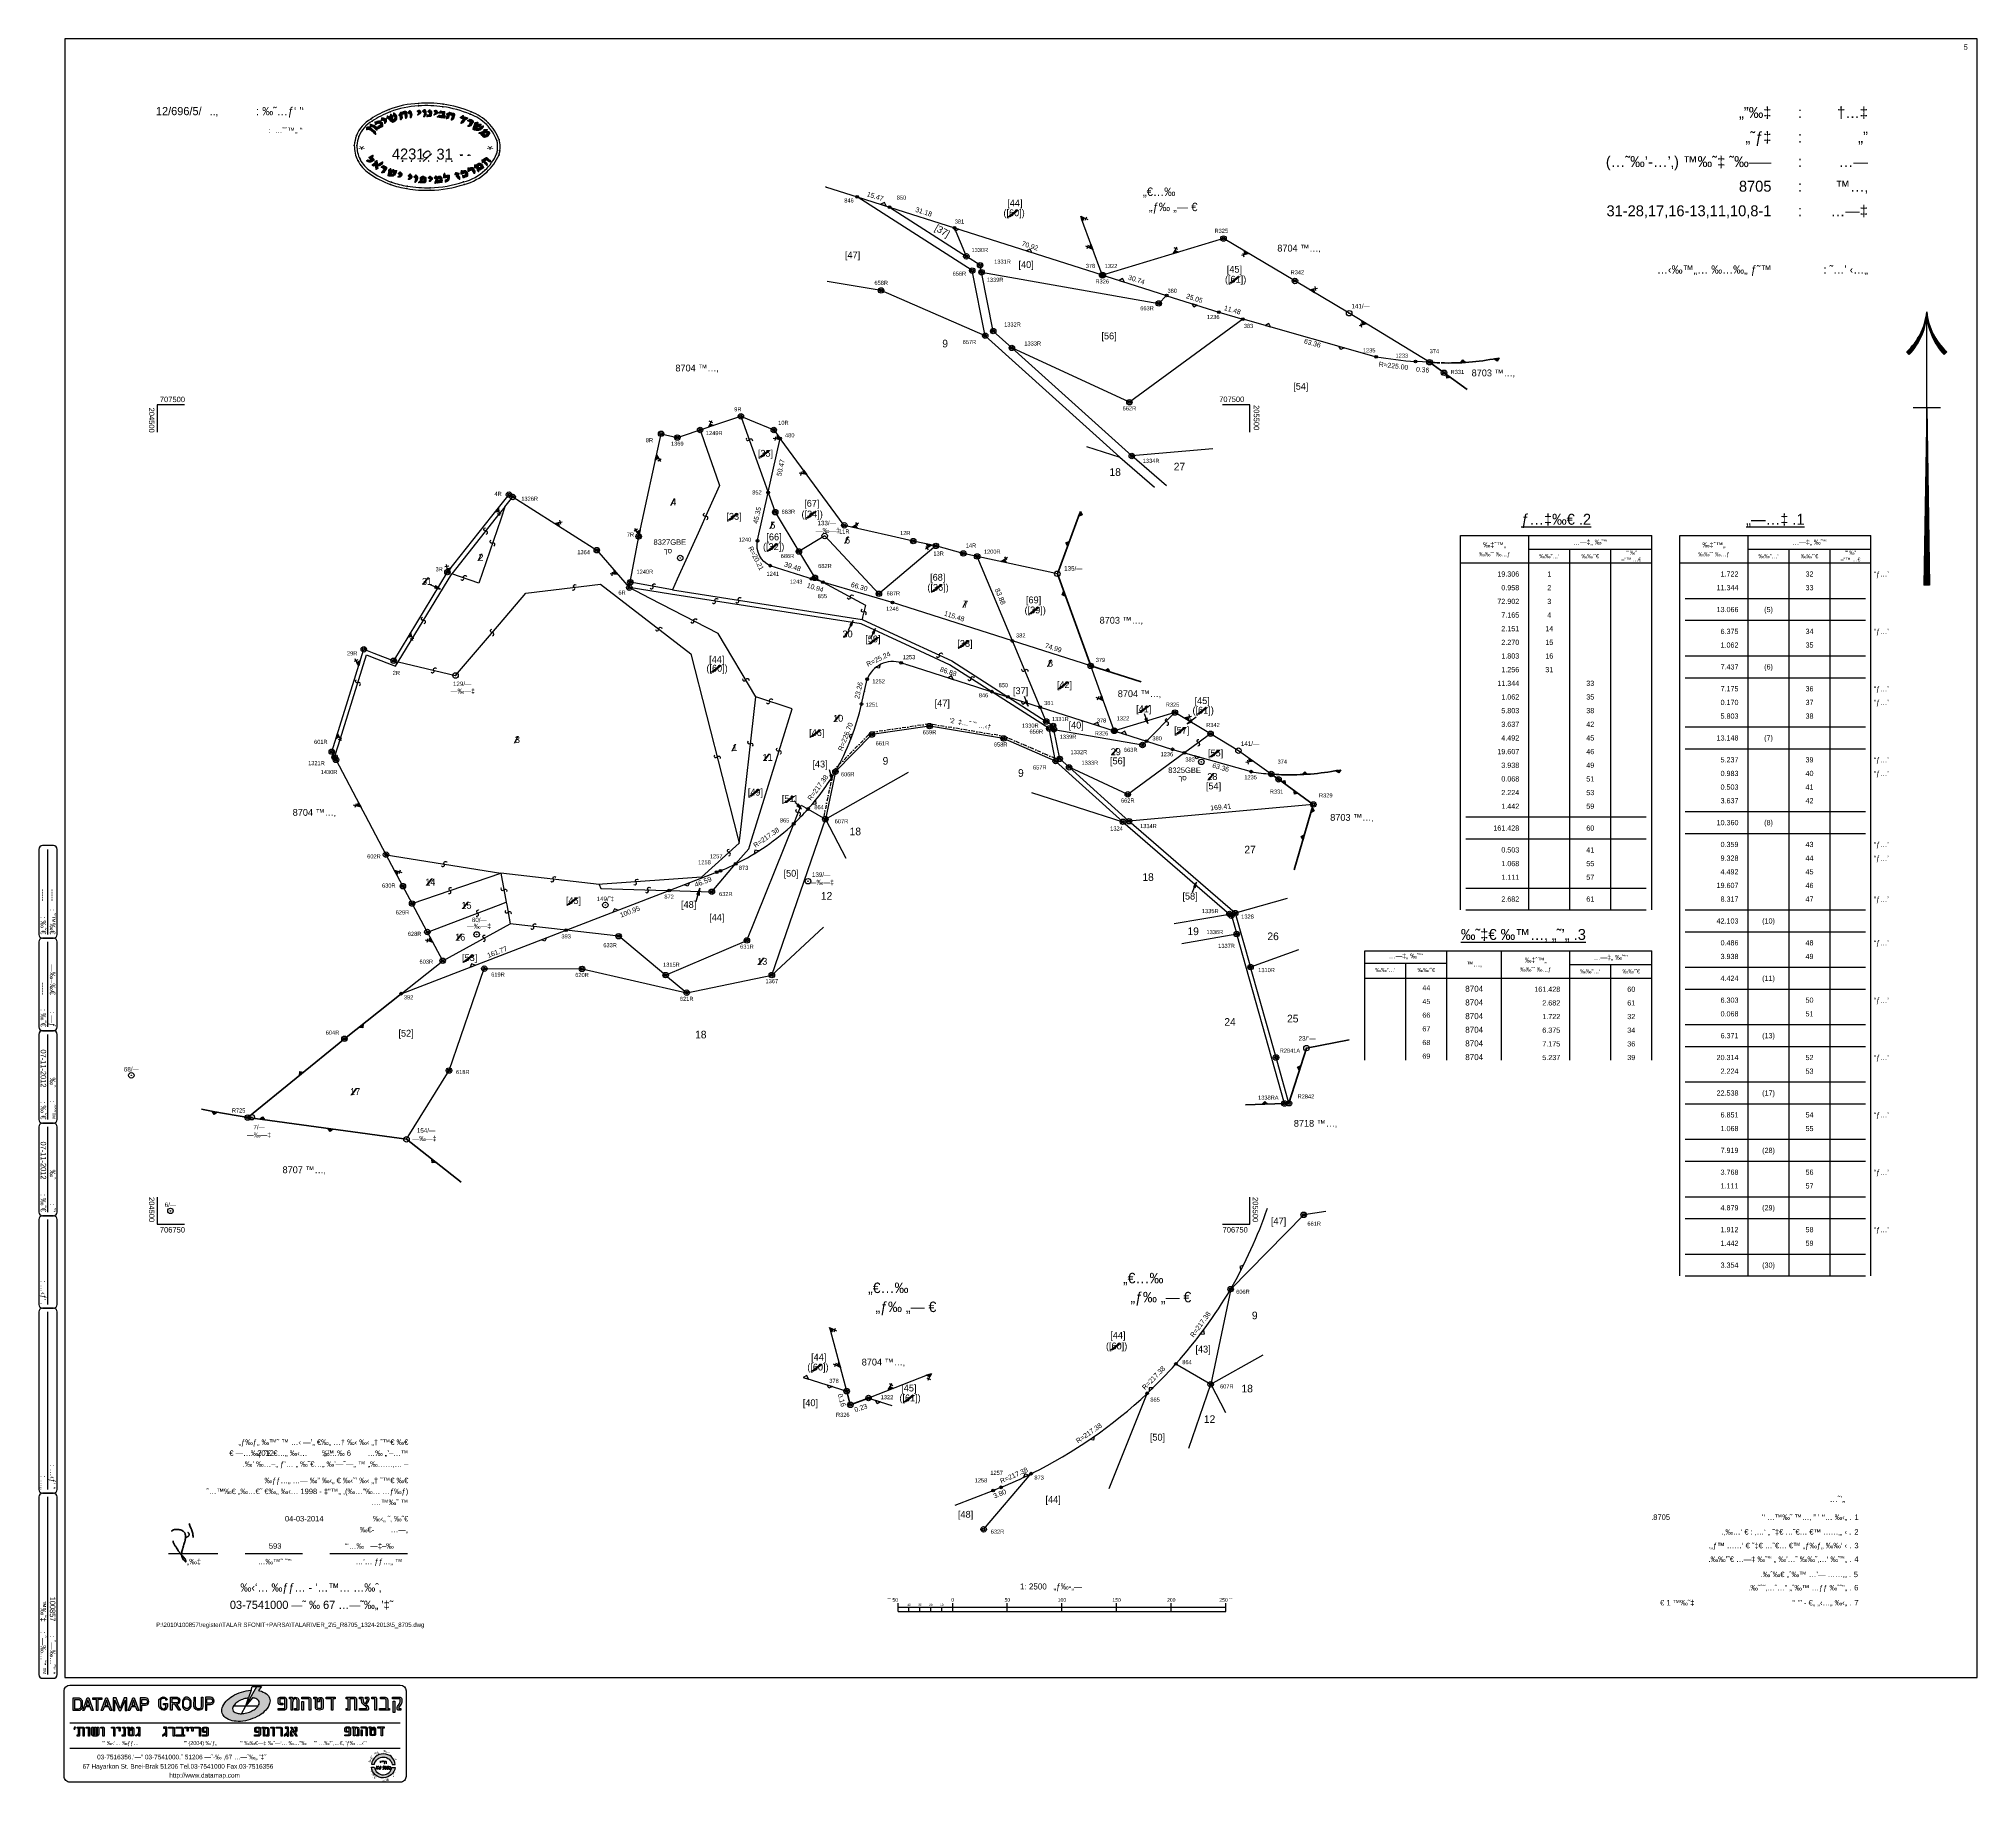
# Model space of a CAD drawing. Extents: x 204392 to 206166, y 706239 to 707835.
import ezdxf
from ezdxf.enums import TextEntityAlignment as Align

# ---------------------------------------------------------------- set-up
doc = ezdxf.new("R2010")
doc.units = 0
doc.header["$LTSCALE"] = 7
doc.header["$MEASUREMENT"] = 0
doc.linetypes.add('DASHDOT', pattern=[1, 0.5, -0.25, 0, -0.25])
for name, color, linetype in [('DFS', 2, 'Continuous'), ('DRWP002', 2, 'Continuous'), ('DRWS001', 7, 'Continuous'), ('DRWS006', 2, 'Continuous'), ('DRWS013', 2, 'Continuous'), ('DRWS014', 7, 'Continuous'), ('DRWT001', 2, 'Continuous'), ('DRWT003', 2, 'Continuous'), ('DRWT004', 2, 'Continuous'), ('FNCP001', 2, 'Continuous'), ('KOTERET', 1, 'Continuous'), ('PCLP002', 7, 'Continuous'), ('PCLP003', 7, 'Continuous'), ('PCLP004', 7, 'Continuous'), ('PCLP005', 8, 'Continuous'), ('PCLS001', 7, 'Continuous'), ('PCLS002', 2, 'Continuous'), ('PCLS005', 7, 'Continuous'), ('PCLS007', 2, 'Continuous'), ('PCLS012', 2, 'Continuous'), ('PCLS014', 2, 'Continuous'), ('SRVS003-GBE', 6, 'Continuous'), ('SRVS003_gbe', 6, 'Continuous'), ('SRVS006', 2, 'Continuous'), ('SRVS007', 2, 'Continuous'), ('UD_ACT_PARCLS', 7, 'Continuous'), ('UD_DEL_PARCLS', 7, 'Continuous'), ('ud_pclp004', 7, 'Continuous'), ('ud_pcls003', 7, 'Continuous'), ('UD_REP_TABLES', 7, 'Continuous'), ('UD_SRVS003', 6, 'Continuous'), ('UD_SRVS006', 2, 'Continuous')]:
    doc.layers.add(name, color=color, linetype=linetype)
doc.layers.add('PCLP001', color=7, linetype='Continuous', lineweight=35)
doc.styles.add('HEBTXT', font='HEBTXT.shx')
doc.styles.add('MD-1510', font='hebtxt.shx', dxfattribs={"height": 3.75})
doc.styles.add('MD-2010', font='hebtxt.shx', dxfattribs={"height": 5})
doc.styles.add('miryam', font='mirym.shx')
doc.linetypes.add('BRK_LINE', pattern='A,0.25,["~",Standard,S=0.1,R=0,X=-0.1,Y=-0.05],0.2', length=0.45)

# ---------------------------------------------------------------- blocks, each defined once
blk = doc.blocks.new('PCLS014')
blk.add_circle((0, 0), 0.00313)
at = {"style": 'HEBTXT'}
blk.add_attdef('NOTE', text='', height=1.88, dxfattribs=at).set_placement((0, 6.27), align=Align.CENTER)
at = {"color": 240, "width": 3.5, "flags": 8}
blk.add_attdef('CROSS', text='', height=2, dxfattribs=at).set_placement((-0.12, 4.82), align=Align.MIDDLE)
at = {"style": 'HEBTXT', "width": 0.8}
blk.add_attdef('FRONT-LEN', text='', height=1.88, dxfattribs=at).set_placement((0, 1.25), align=Align.CENTER)
at = {"color": 240, "style": 'HEBTXT', "width": 0.8}
blk.add_attdef('REGISTER', text='', height=1.88, dxfattribs=at).set_placement((-0.12, 4.82), align=Align.MIDDLE)
blk = doc.blocks.new('LB_PARCEL1')
at = {"style": 'HEBTXT'}
blk.add_attdef('PARCNUM', text='', height=5, dxfattribs=at).set_placement((0, 0), align=Align.MIDDLE)
at = {"flags": 9}
blk.add_attdef('CROSS', text='', height=5, dxfattribs=at).set_placement((-0.8, 0), align=Align.MIDDLE)
blk = doc.blocks.new('SRVS006')
for radius in [1, 0.5]:
    blk.add_circle((0, 0), radius)
at = {"style": 'HEBTXT'}
for tag, flags, p in [('HEIGHT', 1, (0, -8, 0)), ('KIND', 1, (0, -6.04, 0)), ('SOURCE-CODE', 9, (0, -9.96, 0)), ('MARK-CODE', 9, (0, -11.92, 0)), ('KIND_2', 9, (0, -14.1, 0)), ('UDKIND', 9, (0, -16.19, 0))]:
    blk.add_attdef(tag, text='', height=1.8, dxfattribs=dict(at, flags=flags)).set_placement(p, align=Align.CENTER)
blk.add_attdef('NAME', text='', height=1.5, dxfattribs=at).set_placement((-0.01, -3), align=Align.CENTER)
blk = doc.blocks.new('SRVS007')
blk.add_circle((0, 0), 0.5)
at = {"style": 'HEBTXT'}
for tag, flags, p in [('HEIGHT', 1, (0, -8, 0)), ('KIND', 1, (0, -6.04, 0)), ('SOURCE-CODE', 9, (0, -9.96, 0)), ('MARK-CODE', 9, (0, -11.92, 0)), ('KIND_2', 9, (0, -14.1, 0)), ('UDKIND', 9, (0, -16.29, 0))]:
    blk.add_attdef(tag, text='', height=1.8, dxfattribs=dict(at, flags=flags)).set_placement(p, align=Align.CENTER)
blk.add_attdef('NAME', text='', height=1.5, dxfattribs=at).set_placement((-0.01, -3), align=Align.CENTER)
blk = doc.blocks.new('PCLS007')
blk.add_circle((0, 0), 0.00313)
at = {"style": 'HEBTXT'}
blk.add_attdef('FRONT-LEN', text='', height=1.88, dxfattribs=at).set_placement((0, 1.25), align=Align.CENTER)
blk = doc.blocks.new('PCLS002')
blk.add_lwpolyline([(-0.85, -0.85, 1), (0, 0, -1), (0.85, 0.85, -1)], format="xyb")
blk = doc.blocks.new('BORDER')
at = {"color": 2}
for p, q in [((1, 1), (0, 1)), ((0, 1), (0, 0)), ((1, 0), (1, 1)), ((0, 0), (1, 0))]:
    blk.add_line(p, q, dxfattribs=at)
blk = doc.blocks.new('SU77_2')
at = {"color": 2, "style": 'HEBTXT'}
for s, height, p in [('†…‡', 4, (0, -4)), (':', 4, (-24.13, -4)), (':', 4, (-24.13, -13)), ('„”', 4, (0, -13)), (':', 4, (-24.13, -22)), ('…—', 4, (0, -22)), (':', 4, (-24.13, -31)), ('™…‚', 4, (0, -31)), (':', 4, (-24.13, -40)), ('…—‡', 4, (0, -40)), (': ˜…’ ‹…„', 3, (0, -61))]:
    blk.add_text(s, height=height, dxfattribs=at).set_placement(p, align=Align.RIGHT)
at = {"color": 2, "style": 'HEBTXT', "flags": 8}
for tag, height, p in [('HB_MAHOZ', 4, (-35.31, -4)), ('HB_NAFA', 4, (-35.31, -13)), ('HB_MAKOM', 4, (-35.31, -22)), ('SU_GUS', 4, (-35.31, -31)), ('SU_HLKA', 4, (-35.31, -40)), ('HB_AVUR', 3, (-35.31, -61))]:
    blk.add_attdef(tag, text='', height=height, dxfattribs=at).set_placement(p, align=Align.RIGHT)
blk = doc.blocks.new('SUNORTHR')
at = {"color": 2}
for p, q in [((0, 65), (0, 100)), ((-6.4, 84.38), (-7.32, 85.38)), ((6.4, 84.38), (7.32, 85.38)), ((-5, 65), (5, 65)), ((0, 65), (-1, 0)), ((-0.03, 65), (-0.5, 0)), ((0, 65), (0, 68.5)), ((0, 65), (1, 0)), ((0, 0), (0, 65)), ((0.5, 0), (0, 65)), ((-0.24, 44), (-0.75, 0)), ((-0.08, 44), (-0.25, 0)), ((0.08, 44), (0.25, 0)), ((0.24, 44), (0.75, 0)), ((1, 0), (-1, 0))]:
    blk.add_line(p, q, dxfattribs=at)
for centre, start, end in [((-22.94, 102.34), 312.63608, 354.17952), ((-22.99, 101.67), 313.86735, 355.84619), ((-23.03, 101), 315.06596, 357.51286), ((-23.05, 100.33), 316.23136, 359.17952), ((22.94, 102.34), 185.82048, 227.36392), ((22.99, 101.67), 184.15381, 226.13265), ((23.03, 101), 182.48714, 224.93404), ((23.05, 100.33), 180.82048, 223.76864), ((-22.96, 102.12), 313.0501, 341.08804), ((-22.98, 101.89), 313.46053, 341.63481), ((-23.01, 101.45), 314.27054, 342.72456), ((-23.02, 101.22), 314.67008, 343.26752), ((-23.04, 100.78), 315.45815, 344.34963), ((-23.05, 100.55), 315.84662, 344.88877), ((23.05, 100.55), 195.11123, 224.15338), ((23.04, 100.78), 195.65037, 224.54185), ((23.02, 101.22), 196.73248, 225.32992), ((23.01, 101.45), 197.27544, 225.72946), ((22.98, 101.89), 198.36519, 226.53947), ((22.96, 102.12), 198.91196, 226.9499)]:
    blk.add_arc(centre, 23.06, start, end, dxfattribs=at)
blk = doc.blocks.new('SU77_6')
at = {"color": 2, "style": 'MD-2010'}
blk.add_attdef('WN', text='', height=2, dxfattribs=at).set_placement((-1.94, 0), align=Align.RIGHT)
at = {"layer": 'DFS', "style": 'HEBTXT'}
blk.add_text('..‚', height=2, dxfattribs=at).set_placement((0, 0))
blk = doc.blocks.new('PROJ_OUT')
at = {"flags": 128}
for points in [[(-241.2, 0), (-268.8, 0, 0.414214), (-270, -1.2), (-270, -4.8, 0.414214), (-268.8, -6), (-241.2, -6, 0.414214), (-240, -4.8), (-240, -1.2, 0.414214)], [(-211.2, 0), (-238.8, 0, 0.414214), (-240, -1.2), (-240, -4.8, 0.414214), (-238.8, -6), (-211.2, -6, 0.414214), (-210, -4.8), (-210, -1.2, 0.414214)], [(-181.2, 0), (-208.8, 0, 0.414214), (-210, -1.2), (-210, -4.8, 0.414214), (-208.8, -6), (-181.2, -6, 0.414214), (-180, -4.8), (-180, -1.2, 0.414214)], [(-151.2, 0), (-178.8, 0, 0.414214), (-180, -1.2), (-180, -4.8, 0.414214), (-178.8, -6), (-151.2, -6, 0.414214), (-150, -4.8), (-150, -1.2, 0.414214)], [(-121.2, 0), (-148.8, 0, 0.414214), (-150, -1.2), (-150, -4.8, 0.414214), (-148.8, -6), (-121.2, -6, 0.414214), (-120, -4.8), (-120, -1.2, 0.414214)], [(-61.2, 0), (-118.8, 0, 0.414214), (-120, -1.2), (-120, -4.8, 0.414214), (-118.8, -6), (-61.2, -6, 0.414214), (-60, -4.8), (-60, -1.2, 0.414214)], [(-1.2, 0), (-58.8, 0, 0.414214), (-60, -1.2), (-60, -4.8, 0.414214), (-58.8, -6), (-1.2, -6, 0.414214), (0, -4.8), (0, -1.2, 0.414214)]]:
    blk.add_lwpolyline(points, format="xyb", close=True, dxfattribs=at)
at = {"color": 2, "flags": 128}
for points in [[(-241.2, -3), (-268.8, -3)], [(-211.2, -3), (-238.8, -3)], [(-181.2, -3), (-208.8, -3)], [(-151.2, -3), (-178.8, -3)], [(-121.2, -3), (-148.8, -3)], [(-61.2, -3), (-118.8, -3)], [(-1.2, -3), (-58.8, -3)]]:
    blk.add_lwpolyline(points, dxfattribs=at)
at = {"color": 2, "style": 'HEBTXT'}
for s, p in [(': ‰˜€', (-241.2, -5.4)), (': ˜™‰€', (-241.2, -2.4)), (': ‰˜€', (-211.2, -5.4)), (': —ƒ', (-211.2, -2.4)), (': ‰˜€', (-181.2, -5.4)), (': ˆˆ˜™', (-181.2, -2.4)), (': ‰˜€', (-151.2, -5.4)), (': ˜’', (-151.2, -2.4)), (': …‹ƒ’ .', (-121.2, -5.4)), (": …‹ƒ’ '‘", (-61.2, -2.4)), (': …„', (-61.2, -5.4)), (': ˆ—‰…˜” ™', (-1.2, -5.4)), (": ˆ—‰…˜” '‘", (-1.2, -2.4))]:
    blk.add_text(s, height=1.8, dxfattribs=at).set_placement(p, align=Align.RIGHT)
for tag, p in [('APPROVED_DATE', (-251.97, -5.4)), ('APPROVED', (-251.97, -2.4)), ('CHECK_DATE', (-221.62, -5.4)), ('CHECKED', (-221.62, -2.4)), ('DRAFT_DATE', (-191.6, -5.4)), ('DRAFTSMAN', (-191.6, -2.4)), ('OPERATE_DATE', (-161.75, -5.4)), ('OPERATOR', (-161.75, -2.4)), ('UPD_DATE', (-135.75, -5.4)), ('UPD_NUM', (-76.88, -2.4)), ('UPD_DESC', (-70.68, -5.4)), ('PROJ_NAME', (-18.35, -5.4)), ('PROJ_NUM', (-18.45, -2.4))]:
    blk.add_attdef(tag, text='', height=1.8, dxfattribs=at).set_placement(p, align=Align.RIGHT)
blk = doc.blocks.new('SU_2500')
at = {"color": 2}
for p, q in [((-150, -28), (-150, -20.5)), ((-150, -24.25), (150, -24.25)), ((-140, -28), (-140, -24.25)), ((-130, -28), (-130, -24.25)), ((-120, -28), (-120, -24.25)), ((-110, -28), (-110, -24.25)), ((-100, -28), (-100, -20.5)), ((-50, -28), (-50, -20.5)), ((0, -28), (0, -20.5)), ((50, -28), (50, -20.5)), ((100, -28), (100, -20.5)), ((150, -28), (150, -20.5))]:
    blk.add_line(p, q, dxfattribs=at)
at = {"color": 7}
blk.add_line((-150, -28), (150, -28), dxfattribs=at)
at = {"color": 2, "style": 'HEBTXT'}
blk.add_text('˜ˆ 50', height=3.35, dxfattribs=at).set_placement((-150, -19.25), align=Align.RIGHT)
for s, height, p in [('0', 3.35, (-100, -19.25)), ('50', 3.35, (-50, -19.25)), ('100', 3.35, (0, -19.25)), ('150', 3.35, (50, -19.25)), ('200', 3.35, (100, -19.25)), ('250 ˜ˆ', 3.35, (150, -19.25)), ('40', 2, (-140, -23)), ('30', 2, (-130, -23)), ('20', 2, (-120, -23)), ('10', 2, (-110, -23))]:
    blk.add_text(s, height=height, dxfattribs=at).set_placement(p, align=Align.CENTER)
at = {"color": 7, "style": 'HEBTXT'}
blk.add_text('1: 2500   „ƒ‰-„—', height=5.5, dxfattribs=at).set_placement((-10, -8), align=Align.CENTER)
blk = doc.blocks.new('HEAN1')
at = {"layer": 'DRWT003', "style": 'HEBTXT'}
blk.add_text(" '‘ …™‰˜ ™…‚ ” ’ ‘‘… ‰‹„ .", height=2, dxfattribs=at).set_placement((-2.44, 0), align=Align.RIGHT)
at = {"layer": 'DRWT003', "style": 'HEBTXT', "flags": 8}
blk.add_attdef('MS_GUSH', text='', height=2, dxfattribs=at).set_placement((-68.83, 0), align=Align.RIGHT)
blk.add_attdef('NO', (-1.33, 0), '', height=2, dxfattribs=at)
blk = doc.blocks.new('SU77_3')
at = {"layer": 'DRWT001'}
for p, q in [((13, 20.5), (31, 20.5)), ((41, 20.5), (62, 20.5)), ((72, 20.5), (100.5, 20.5))]:
    blk.add_line(p, q, dxfattribs=at)
at = {"layer": 'DRWT001', "style": 'HEBTXT'}
for s, height, p in [('„ƒ‰ƒ„ ‰™˜ ™ …‹ —’„ €‰„ …† ‰‹ ‰‹ „† ˜™€ ‰€', 2, (100.74, 60.2)), ('€ —…‰ƒ ˜€ €…„ ‰‹…        „™                …‰ „’–…™', 2, (100.74, 56.2)), ('.‰’ ‰…–„ ƒ’… „ ‰˜€…„ ‰’—˜—„ ™ „‰……‚… –', 2, (100.74, 52.2)), ('˜…™‰€ „‰…€˜ €‰„ ‰‹… 1998 - ‡"™„ ,(‰…”‰… …ƒ‰ƒ)', 2, (100.74, 42.2)), ('‰ƒƒ…„ …— ‰” ‰‹„ € ‰‹˜’ ‰‹ „† ˜™€ ‰€', 2, (100.74, 46.2)), ('.…™‰˜ ™', 2, (100.74, 38.2)), (' ‰‹„ ˜‚ ‰˜€', 2, (100.74, 32.2)), ('   …—„', 2, (100.74, 28.2)), ('…’… ƒƒ…„ ™', 2, (98.63, 16.5)), ("‰‹‘… ‰ƒƒ… - '…™… …‰ˆ‚", 3, (90.86, 6.51)), ("03-7541000 —˜ ‰ 67 …—˜‰„ '‡˜", 3, (95.28, 0.16))]:
    blk.add_text(s, height=height, dxfattribs=at).set_placement(p, align=Align.RIGHT)
for s, p in [('„‰‡', (22.25, 16.5)), ('…‰™˜ ˜”‘', (51.9, 16.5))]:
    blk.add_text(s, height=2, dxfattribs=at).set_placement(p, align=Align.CENTER)
blk.add_attdef('YEAR', (45.41, 56.2), '', height=2, dxfattribs=at)
for tag, p in [('DAY_MONTH', (79.76, 56.2)), ('DATE', (69.72, 32.2)), ('PLACE', (88.27, 28.2))]:
    blk.add_attdef(tag, text='', height=2, dxfattribs=at).set_placement(p, align=Align.RIGHT)
at = {"layer": 'DRWT001', "style": 'HEBTXT', "flags": 8}
for tag, p in [('MS_R', (52.01, 22.21)), ('SH_M', (86.44, 22.21))]:
    blk.add_attdef(tag, text='', height=2, dxfattribs=at).set_placement(p, align=Align.CENTER)
blk = doc.blocks.new('SU77_11')
at = {"layer": 'PCLP001', "style": 'HEBTXT'}
blk.add_attdef('PLANNUMBER', text='', height=2, dxfattribs=at).set_placement((0, 0), align=Align.TOP_RIGHT)
blk = doc.blocks.new('LOGODMG')
h = blk.add_hatch(color=176)
h.dxf.hatch_style = 1
h.paths.add_polyline_path([(6.5, 27.7), (6.5, 29.37, 0.414214), (5, 30.87), (3.18, 30.87), (3.18, 26.2), (5, 26.2, 0.414214)])
h.paths.add_polyline_path([(5, 26.76), (3.73, 26.76), (3.73, 30.31), (5, 30.31, -0.414214), (5.95, 29.37), (5.95, 29.31), (5.95, 27.72, -0.419386)], flags=16)
h.paths.add_polyline_path([(8.84, 30.87), (8.29, 30.87), (6.63, 26.2), (7.23, 26.2), (7.72, 27.64), (9.4, 27.64), (9.9, 26.2), (10.49, 26.2)])
h.paths.add_polyline_path([(7.91, 28.2), (8.56, 30.09), (9.21, 28.2)], flags=16)
h.paths.add_polyline_path([(12.23, 30.31), (13.62, 30.31), (13.62, 30.87), (10.3, 30.87), (10.3, 30.31), (11.68, 30.31), (11.68, 26.2), (12.23, 26.2)])
h.paths.add_polyline_path([(15.63, 30.87), (15.08, 30.87), (13.42, 26.2), (14.02, 26.2), (14.51, 27.64), (16.2, 27.64), (16.69, 26.2), (17.29, 26.2)])
h.paths.add_polyline_path([(14.7, 28.2), (15.36, 30.09), (16.01, 28.2)], flags=16)
h.paths.add_polyline_path([(18.39, 30.09), (20.02, 26.2), (20.58, 26.2), (22.21, 30.09), (22.21, 26.2), (22.76, 26.2), (22.76, 30.87), (21.78, 30.87), (20.3, 26.97), (18.83, 30.87), (17.84, 30.87), (17.84, 26.2), (18.39, 26.2)])
h.paths.add_polyline_path([(25.52, 30.87), (24.97, 30.87), (23.31, 26.2), (23.91, 26.2), (24.4, 27.64), (26.09, 27.64), (26.58, 26.2), (27.18, 26.2)])
h.paths.add_polyline_path([(24.59, 28.2), (25.25, 30.09), (25.9, 28.2)], flags=16)
h.paths.add_polyline_path([(30.87, 29.47), (30.87, 29.59, 0.414214), (29.6, 30.87), (27.73, 30.87), (27.73, 26.2), (28.28, 26.2), (28.28, 28.2), (29.6, 28.2, 0.414214)])
h.paths.add_polyline_path([(28.28, 28.75), (28.28, 30.31), (29.6, 30.31, -0.414214), (30.32, 29.59), (30.32, 29.47, -0.414214), (29.6, 28.75)], flags=16)
h = blk.add_hatch(color=176)
h.dxf.hatch_style = 1
h.paths.add_polyline_path([(37.23, 26.76), (37.44, 27.1), (37.62, 27.69), (37.62, 28.83), (36.16, 28.83), (36.16, 28.3), (37.05, 28.29), (37.05, 27.63), (36.95, 27.21), (36.39, 26.9), (35.83, 27), (35.36, 27.39), (35.13, 27.76), (35.13, 30.16), (35.8, 30.63), (36.4, 30.69), (36.89, 30.47), (37.09, 30.31), (37.09, 30.1), (37.49, 30.1), (37.53, 30.37), (37.23, 30.83), (36.59, 31.15), (36.05, 31.2), (35.47, 31.03), (35.03, 30.71), (34.51, 30.24), (34.51, 27.8), (34.79, 27.26), (35.56, 26.51), (36.16, 26.37), (36.75, 26.43)])
h.paths.add_polyline_path([(41.85, 28.83), (42.13, 29.4), (42.15, 30.12), (41.81, 30.8), (41.16, 31.13), (38.82, 31.13), (38.82, 26.4), (39.39, 26.4), (39.39, 28.5), (40.38, 28.54), (41.87, 26.4), (42.38, 26.4), (40.93, 28.53), (41.31, 28.57)])
h.paths.add_polyline_path([(39.38, 29.04), (39.38, 30.59), (41.03, 30.59), (41.46, 30.4), (41.65, 30.04), (41.65, 29.56), (41.47, 29.24), (41.13, 29.04)], flags=16)
h.paths.add_polyline_path([(46.3, 29.79), (45.98, 30.41), (45.47, 30.94), (45.06, 31.1), (44.39, 31.1), (43.76, 30.82), (43.36, 30.34), (43.11, 29.83), (43.11, 27.67), (43.43, 27.12), (43.85, 26.68), (44.39, 26.41), (45.02, 26.41), (45.63, 26.71), (46.05, 27.26), (46.3, 27.79)])
h.paths.add_polyline_path([(43.57, 29.71), (43.94, 30.27), (44.44, 30.54), (45.02, 30.54), (45.55, 30.17), (45.8, 29.71), (45.8, 27.86), (45.5, 27.32), (45.11, 27), (44.37, 26.96), (43.89, 27.32), (43.57, 27.86)], flags=16)
h.paths.add_polyline_path([(47.86, 31.12), (47.38, 31.12), (47.36, 27.76), (47.45, 27.39), (47.7, 26.93), (48.07, 26.61), (48.62, 26.38), (49.35, 26.38), (49.82, 26.5), (50.21, 26.77), (50.5, 27.12), (50.66, 27.63), (50.66, 31.12), (50.14, 31.12), (50.14, 27.72), (49.95, 27.26), (49.51, 26.93), (48.64, 26.93), (48.03, 27.32), (47.86, 27.78)])
h.paths.add_polyline_path([(54.7, 29.69), (54.7, 29.81, 0.414214), (53.43, 31.09), (51.56, 31.09), (51.56, 26.42), (52.12, 26.42), (52.12, 28.42), (53.43, 28.42, 0.414214)])
h.paths.add_polyline_path([(52.12, 28.97), (52.12, 30.53), (53.43, 30.53, -0.414214), (54.15, 29.81), (54.15, 29.69, -0.414214), (53.43, 28.97)], flags=16)
h = blk.add_hatch(color=176)
h.dxf.hatch_style = 1
h.paths.add_polyline_path([(63.51, 25.17, -0.104708), (62.11, 25.72, -0.17182), (61.54, 26.47, -0.17182), (61.58, 27.41, -0.104708), (62.41, 28.67, -0.066107), (63.72, 29.65, -0.052249), (65.61, 30.47, -0.04438), (67.32, 30.85), (68.26, 33.69, 0.056189), (64.81, 33.01, 0.058832), (61.45, 31.51, 0.072414), (59.13, 29.62, 0.106631), (57.71, 27.2, 0.156681), (57.7, 25.27, 0.156681), (58.82, 23.69, 0.106631), (61.36, 22.52, 0.072414), (64.35, 22.29, 0.058832), (67.96, 22.97, 0.058832), (71.32, 24.48, 0.072414), (73.64, 26.37, 0.106631), (75.06, 28.79, 0.156681), (75.07, 30.72, 0.156681), (73.95, 32.3, 0.106631), (71.41, 33.47, 0.011423), (70.94, 33.57), (72.11, 34.99), (70.37, 34.99), (66.37, 27.99), (68.75, 30.89, -0.020814), (69.26, 30.82, -0.104708), (70.66, 30.26, -0.17182), (71.23, 29.51, -0.17182), (71.19, 28.58, -0.104708), (70.36, 27.32, -0.066107), (69.05, 26.34, -0.052249), (67.16, 25.52, -0.052249), (65.14, 25.11, -0.066107)])
h = blk.add_hatch(color=176)
h.dxf.hatch_style = 1
h.paths.add_polyline_path([(81.04, 30.89), (80.57, 31.16), (78.96, 31.16), (78.42, 30.9), (78.24, 30.52), (78.24, 29.03), (78.44, 28.5), (79, 28.29), (79.87, 28.29), (79.87, 28.93), (78.85, 28.93), (78.85, 30.52), (80.61, 30.52), (80.61, 26.98), (78.21, 26.98), (78.21, 26.35), (80.54, 26.35), (81.02, 26.6), (81.23, 27.08), (81.23, 30.4)])
h.paths.add_polyline_path([(84.32, 30.6), (85, 30.42), (85.19, 29.85), (85.19, 26.97), (84.21, 26.97), (84.21, 26.35), (85.53, 26.35), (85.7, 26.47), (85.78, 26.62), (85.78, 30.22), (85.43, 30.93), (84.35, 31.13), (83.47, 30.47), (83.47, 30.85), (83.41, 31.04), (83.28, 31.16), (82.31, 31.16), (82.31, 30.52), (82.89, 30.52), (82.89, 26.33), (83.48, 26.33), (83.48, 29.18), (83.68, 30.1)])
h.paths.add_polyline_path([(89.78, 31.05), (89.44, 31.16), (86.87, 31.16), (86.87, 30.5), (89.43, 30.5), (89.51, 30.46), (89.56, 30.36), (89.56, 26.34), (90.12, 26.34), (90.12, 30.36), (90.05, 30.75)])
h.paths.add_polyline_path([(87.46, 29.56), (86.86, 29.56), (86.86, 26.34), (87.46, 26.34)])
h.paths.add_polyline_path([(92.35, 30.89), (92.26, 31.07), (92.09, 31.17), (91.19, 31.17), (91.19, 30.52), (91.8, 30.52), (91.8, 27.13), (92.14, 26.57), (93.23, 26.35), (94.38, 26.58), (94.64, 27.13), (94.64, 30.31), (94.44, 30.76), (93.99, 31.07), (93.39, 31.07), (92.98, 30.8), (92.73, 30.35), (92.73, 29.42), (93.31, 29.42), (93.31, 30.22), (93.52, 30.46), (93.89, 30.46), (94.07, 30.2), (94.07, 27.36), (94.03, 27.21), (93.91, 27.08), (92.54, 27.08), (92.35, 27.31)])
h.paths.add_polyline_path([(99.11, 31.15), (95.76, 31.15), (95.76, 30.52), (97.65, 30.52), (97.65, 26.34), (98.25, 26.34), (98.25, 30.52), (99.11, 30.52)])
h = blk.add_hatch(color=176)
h.dxf.hatch_style = 1
h.paths.add_polyline_path([(104.39, 30.5), (106.15, 30.5), (106.22, 30.44), (106.26, 30.32), (106.26, 26.35), (106.84, 26.35), (106.84, 30.43), (106.72, 30.75), (106.54, 30.96), (106.26, 31.14), (103.1, 31.14), (103.1, 30.5), (103.79, 30.5), (103.79, 26.98), (103.1, 26.98), (103.1, 26.35), (104.39, 26.35)])
h.paths.add_polyline_path([(109.7, 29.01), (109.41, 29.36), (109.24, 29.88), (109.19, 30.83), (109.17, 31.05), (108.95, 31.14), (107.92, 31.14), (107.92, 30.51), (108.64, 30.51), (108.64, 30.1), (108.83, 29.23), (109.22, 28.68), (109.45, 28.41), (110.44, 27.55), (110.58, 27.09), (110.46, 26.98), (107.91, 26.98), (107.91, 26.35), (111.01, 26.35), (111.24, 26.6), (111.24, 27.16), (111.15, 27.54), (110.66, 28.16), (110.32, 28.49), (110.86, 29.02), (110.97, 29.17), (111.28, 29.88), (111.38, 30.32), (111.39, 30.82), (111.3, 31.03), (111.07, 31.12), (110.14, 31.12), (110.14, 30.51), (110.84, 30.51), (110.72, 29.79), (110.4, 29.24), (109.92, 28.84)])
h.paths.add_polyline_path([(114.19, 30.82), (114.09, 31.03), (113.91, 31.14), (112.45, 31.14), (112.45, 30.49), (113.59, 30.49), (113.59, 26.35), (114.19, 26.35)])
h.paths.add_polyline_path([(118.28, 30.02), (118.21, 30.45), (117.98, 30.82), (117.7, 31.05), (117.34, 31.13), (115.7, 31.13), (115.7, 30.49), (117.35, 30.49), (117.6, 30.34), (117.69, 30.06), (117.69, 26.98), (115.26, 26.98), (115.26, 26.34), (118.89, 26.35), (118.89, 26.99), (118.28, 26.99)])
h.paths.add_polyline_path([(120.87, 29.71), (120.3, 29.71), (120.3, 25.47), (120.87, 25.47)])
h.paths.add_polyline_path([(123.23, 28.59), (123.38, 28.88), (123.47, 29.38), (123.47, 30.37), (123.35, 30.75), (123.11, 31.04), (122.8, 31.13), (120.01, 31.13), (120.01, 30.5), (122.76, 30.5), (122.84, 30.46), (122.9, 30.37), (122.9, 29.51), (122.74, 28.89), (121.84, 27.77), (121.74, 27.31), (121.73, 26.82), (121.83, 26.49), (122.1, 26.36), (123.03, 26.36), (123.03, 26.99), (122.49, 26.99), (122.33, 27.04), (122.33, 27.23), (122.37, 27.46)])
h = blk.add_hatch(color=176)
h.dxf.hatch_style = 1
h.paths.add_polyline_path([(27.61, 19.98), (27.56, 20.12), (27.46, 20.18), (26.47, 20.18), (26.47, 19.75), (27.22, 19.75), (27.22, 18.52), (27.01, 18), (26.65, 17.57), (26.57, 17.53), (26.09, 17.27), (26.09, 16.94), (26.16, 16.88), (26.63, 17.07), (27.01, 17.41), (27.23, 17.85), (27.23, 16.87), (27.61, 16.87)])
h.paths.add_polyline_path([(25.3, 19.59), (25.16, 19.9), (24.85, 20.12), (24.45, 20.12), (24.16, 19.93), (23.99, 19.62), (23.99, 18.98), (24.38, 18.98), (24.38, 19.53), (24.53, 19.69), (24.79, 19.69), (24.91, 19.52), (24.91, 17.57), (24.88, 17.46), (24.8, 17.37), (23.86, 17.37), (23.73, 17.53), (23.73, 19.99), (23.67, 20.12), (23.55, 20.18), (22.93, 20.18), (22.93, 19.74), (23.35, 19.74), (23.35, 17.41), (23.58, 17.02), (24.33, 16.87), (25.12, 17.03), (25.3, 17.41)])
h.paths.add_polyline_path([(22.19, 19.96), (22.12, 20.1), (22.01, 20.18), (21.18, 20.18), (21.18, 19.74), (21.78, 19.74), (21.78, 17.3), (21.09, 17.3), (21.09, 16.87), (22.19, 16.87)])
h.paths.add_polyline_path([(20.33, 19.98), (20.28, 20.11), (20.14, 20.18), (19.14, 20.18), (19.14, 19.75), (19.94, 19.74), (19.94, 18.64), (20.33, 18.64)])
h.paths.add_polyline_path([(18.39, 19.95), (18.33, 20.08), (18.22, 20.18), (17.18, 20.18), (17.18, 19.74), (17.99, 19.74), (17.99, 16.87), (18.39, 16.87)])
h.paths.add_polyline_path([(14.45, 19.95), (14.39, 20.08), (14.29, 20.17), (13.24, 20.17), (13.24, 19.74), (14.05, 19.74), (14.05, 16.87), (14.45, 16.87)])
h.paths.add_polyline_path([(12.51, 19.99), (12.46, 20.09), (12.34, 20.18), (11.82, 20.18), (11.82, 19.75), (12.1, 19.75), (12.1, 17.64), (12.01, 17.41), (11.82, 17.31), (11.41, 17.31), (11.41, 20.18), (10.97, 20.18), (10.97, 17.31), (10.59, 17.31), (10.38, 17.42), (10.34, 17.63), (10.34, 19.77), (10.62, 19.77), (10.62, 20.19), (10.04, 20.19), (9.96, 20.12), (9.91, 19.96), (9.91, 17.64), (10.02, 17.25), (10.28, 16.97), (10.59, 16.88), (11.85, 16.88), (12.17, 16.98), (12.42, 17.25), (12.51, 17.59)])
h.paths.add_polyline_path([(9.16, 19.95), (9.11, 20.08), (9, 20.18), (7.96, 20.18), (7.96, 19.74), (8.77, 19.74), (8.77, 16.87), (9.16, 16.87)])
h.paths.add_polyline_path([(7.23, 19.63), (7.15, 19.91), (6.97, 20.11), (6.79, 20.18), (4.62, 20.18), (4.62, 19.74), (5.1, 19.74), (5.1, 17.3), (4.62, 17.3), (4.62, 16.86), (5.35, 16.86), (5.48, 16.94), (5.53, 17.11), (5.53, 19.74), (6.73, 19.74), (6.79, 19.7), (6.83, 19.6), (6.83, 16.88), (7.23, 16.88)])
h.paths.add_polyline_path([(3.98, 20.17), (3.62, 20.17), (3.37, 19.39), (3.73, 19.39)])
h = blk.add_hatch(color=176)
h.dxf.hatch_style = 1
h.paths.add_polyline_path([(52.42, 19.98), (52.1, 20.17), (50.99, 20.17), (50.62, 19.99), (50.5, 19.73), (50.5, 18.71), (50.64, 18.35), (51.02, 18.2), (51.62, 18.2), (51.62, 18.64), (50.91, 18.64), (50.91, 19.73), (52.12, 19.73), (52.12, 17.3), (50.47, 17.3), (50.47, 16.87), (52.07, 16.87), (52.41, 17.04), (52.55, 17.37), (52.55, 19.65)])
h.paths.add_polyline_path([(49.63, 20.02), (49.28, 20.16), (47.61, 20.16), (47.61, 19.74), (49.26, 19.73), (49.37, 19.67), (49.37, 16.87), (49.77, 16.87), (49.77, 19.65)])
h.paths.add_polyline_path([(47.02, 19.98), (46.96, 20.1), (46.82, 20.17), (45.82, 20.17), (45.82, 19.74), (46.63, 19.74), (46.63, 18.64), (47.02, 18.64)])
h.paths.add_polyline_path([(45.27, 19.98), (45.21, 20.1), (45.07, 20.17), (44.07, 20.17), (44.07, 19.74), (44.88, 19.74), (44.88, 18.64), (45.27, 18.64)])
h.paths.add_polyline_path([(43.42, 19.62), (43.35, 19.9), (43.17, 20.1), (42.99, 20.17), (40.82, 20.17), (40.82, 19.73), (42.93, 19.73), (42.99, 19.69), (43.03, 19.59), (43.03, 17.29), (40.82, 17.29), (40.82, 16.85), (43.92, 16.85), (43.92, 17.29), (43.42, 17.29)])
h.paths.add_polyline_path([(40.19, 19.65), (40.05, 20.02), (39.7, 20.16), (38.03, 20.16), (38.03, 19.74), (39.68, 19.73), (39.79, 19.67), (39.79, 16.87), (40.19, 16.87)])
h.paths.add_polyline_path([(37.4, 19.97), (37.34, 20.11), (37.24, 20.17), (36.26, 20.17), (36.26, 19.73), (37, 19.73), (37, 18.5), (36.63, 17.77), (35.86, 17.27), (35.88, 16.86), (36.62, 17.21), (37.01, 17.82), (37.01, 16.87), (37.4, 16.87)])
h = blk.add_hatch(color=176)
h.dxf.hatch_style = 1
h.paths.add_polyline_path([(84.86, 18.5), (85.06, 18.98), (85.06, 19.98), (85, 20.12), (84.86, 20.19), (84.22, 20.19), (84.22, 19.75), (84.67, 19.75), (84.65, 18.98), (84.44, 18.7), (84.09, 18.65), (83.16, 20.18), (82.78, 20.18), (83.35, 19.1), (82.87, 18.78), (82.67, 18.36), (82.67, 17.11), (82.73, 16.98), (82.84, 16.87), (83.61, 16.87), (83.61, 17.31), (83.08, 17.31), (83.08, 18.21), (83.26, 18.58), (83.63, 18.65), (84.74, 16.88), (85.17, 16.88), (84.38, 18.2)])
h.paths.add_polyline_path([(81.92, 19.98), (81.86, 20.12), (81.75, 20.18), (80.78, 20.18), (80.78, 19.74), (81.52, 19.74), (81.52, 18.51), (81.15, 17.78), (80.37, 17.28), (80.4, 16.87), (81.14, 17.22), (81.53, 17.83), (81.53, 16.88), (81.92, 16.88)])
h.paths.add_polyline_path([(79.63, 19.66), (79.49, 20.03), (79.15, 20.17), (77.48, 20.17), (77.48, 19.75), (79.12, 19.74), (79.23, 19.68), (79.23, 16.88), (79.63, 16.88)])
h.paths.add_polyline_path([(76.74, 19.96), (76.68, 20.09), (76.57, 20.18), (75.53, 20.18), (75.53, 19.75), (76.34, 19.75), (76.34, 16.87), (76.74, 16.87)])
h.paths.add_polyline_path([(74.78, 19.54), (74.54, 20.02), (73.8, 20.16), (73.19, 19.7), (73.19, 19.97), (73.15, 20.1), (73.06, 20.18), (72.39, 20.18), (72.39, 19.74), (72.79, 19.74), (72.79, 16.87), (73.2, 16.87), (73.2, 18.82), (73.34, 19.45), (73.77, 19.8), (74.25, 19.68), (74.38, 19.28), (74.38, 17.3), (73.7, 17.3), (73.7, 16.88), (74.61, 16.88), (74.73, 16.96), (74.78, 17.06)])
h.paths.add_polyline_path([(71.66, 19.66), (71.53, 19.99), (71.2, 20.18), (70.1, 20.18), (69.73, 20), (69.61, 19.74), (69.61, 18.72), (69.74, 18.36), (70.12, 18.21), (70.73, 18.21), (70.73, 18.65), (70.02, 18.65), (70.02, 19.74), (71.23, 19.74), (71.23, 17.31), (69.58, 17.31), (69.58, 16.88), (71.18, 16.88), (71.51, 17.05), (71.66, 17.38)])
h = blk.add_hatch(color=176)
h.dxf.hatch_style = 1
h.paths.add_polyline_path([(116.93, 20.23), (114.63, 20.23), (114.63, 19.81), (115.93, 19.81), (115.93, 16.94), (116.34, 16.94), (116.34, 19.81), (116.93, 19.81)])
h.paths.add_polyline_path([(113.72, 19.97), (113.41, 20.19), (113, 20.19), (112.71, 20), (112.55, 19.69), (112.55, 19.05), (112.94, 19.05), (112.94, 19.6), (113.09, 19.76), (113.34, 19.76), (113.46, 19.59), (113.46, 17.64), (113.44, 17.53), (113.36, 17.44), (112.42, 17.44), (112.28, 17.6), (112.28, 20.06), (112.22, 20.19), (112.11, 20.25), (111.49, 20.25), (111.49, 19.81), (111.9, 19.81), (111.9, 17.48), (112.14, 17.09), (112.89, 16.94), (113.68, 17.1), (113.86, 17.48), (113.86, 19.66)])
h.paths.add_polyline_path([(110.71, 19.96), (110.52, 20.17), (110.29, 20.24), (108.52, 20.24), (108.52, 19.79), (110.28, 19.79), (110.33, 19.77), (110.37, 19.7), (110.37, 16.93), (110.76, 16.93), (110.76, 19.7)])
h.paths.add_polyline_path([(108.93, 19.14), (108.52, 19.14), (108.52, 16.93), (108.93, 16.93)])
h.paths.add_polyline_path([(107.77, 19.6), (107.53, 20.09), (106.79, 20.22), (106.19, 19.77), (106.19, 20.03), (106.15, 20.16), (106.06, 20.25), (105.39, 20.25), (105.39, 19.8), (105.79, 19.8), (105.79, 16.93), (106.2, 16.93), (106.2, 18.88), (106.33, 19.51), (106.77, 19.86), (107.24, 19.74), (107.37, 19.35), (107.37, 17.36), (106.7, 17.36), (106.7, 16.94), (107.61, 16.94), (107.72, 17.02), (107.77, 17.12)])
h.paths.add_polyline_path([(104.65, 19.72), (104.53, 20.06), (104.2, 20.24), (103.1, 20.24), (102.72, 20.06), (102.6, 19.81), (102.6, 18.78), (102.74, 18.42), (103.12, 18.27), (103.72, 18.27), (103.72, 18.71), (103.02, 18.71), (103.02, 19.81), (104.22, 19.81), (104.22, 17.37), (102.58, 17.37), (102.58, 16.94), (104.18, 16.94), (104.51, 17.11), (104.65, 17.45)])
h = blk.add_hatch(color=256)
h.dxf.hatch_style = 1
h.paths.add_polyline_path([(116.74, 9.21, -0.364168), (119.92, 6.46), (121.07, 6.46, 0.377508), (116.72, 10.4, 0.370341), (112.34, 6.61), (113.46, 6.61, -0.364721)])
h.paths.add_polyline_path([(113.38, 5.57), (112.29, 5.57, 0.399788), (116.77, 1.61, 0.365435), (121.01, 5.42), (119.84, 5.42, -0.354655), (116.74, 2.72, -0.380567)])
at = {"color": 176}
for points in [[(5, 30.87, -0.414214), (6.5, 29.37), (6.5, 27.7, -0.414214), (5, 26.2), (3.18, 26.2), (3.18, 30.87)], [(28.28, 26.2), (28.28, 28.2), (29.6, 28.2, 0.414214), (30.87, 29.47), (30.87, 29.59, 0.414214), (29.6, 30.87), (27.73, 30.87), (27.73, 26.2)], [(28.28, 30.31), (29.6, 30.31, -0.414214), (30.32, 29.59), (30.32, 29.47, -0.414214), (29.6, 28.75), (28.28, 28.75)], [(52.12, 26.42), (52.12, 28.42), (53.43, 28.42, 0.414214), (54.7, 29.69), (54.7, 29.81, 0.414214), (53.43, 31.09), (51.56, 31.09), (51.56, 26.42)], [(52.12, 30.53), (53.43, 30.53, -0.414214), (54.15, 29.81), (54.15, 29.69, -0.414214), (53.43, 28.97), (52.12, 28.97)]]:
    blk.add_lwpolyline(points, format="xyb", close=True, dxfattribs=at)
for points in [[(5.95, 27.7, -0.414214), (5, 26.76), (3.73, 26.76), (3.73, 30.31), (5, 30.31, -0.414214), (5.95, 29.37), (5.95, 29.31), (5.95, 27.69)], [(70.37, 34.99), (72.11, 34.99), (70.94, 33.57, -0.011423), (71.41, 33.47, -0.106631), (73.95, 32.3, -0.156681), (75.07, 30.72, -0.156681), (75.06, 28.79, -0.106631), (73.64, 26.37, -0.072414), (71.32, 24.48, -0.058832), (67.96, 22.97, -0.058832), (64.35, 22.29, -0.072414), (61.36, 22.52, -0.106631), (58.82, 23.69, -0.156681), (57.7, 25.27, -0.156681), (57.71, 27.2, -0.106631), (59.13, 29.62, -0.072414), (61.45, 31.51, -0.058832), (64.81, 33.01, -0.056189), (68.26, 33.69), (67.32, 30.85, 0.04438), (65.61, 30.47, 0.052249), (63.72, 29.65, 0.066107), (62.41, 28.67, 0.104708), (61.58, 27.41, 0.17182), (61.54, 26.47, 0.17182), (62.11, 25.72, 0.104708), (63.51, 25.17, 0.066107), (65.14, 25.11, 0.052249), (67.16, 25.52, 0.052249), (69.05, 26.34, 0.066107), (70.36, 27.32, 0.104708), (71.19, 28.58, 0.17182), (71.23, 29.51, 0.17182), (70.66, 30.26, 0.104708), (69.26, 30.82, 0.020814), (68.75, 30.89), (66.37, 27.99), (70.38, 35)]]:
    blk.add_lwpolyline(points, format="xyb", dxfattribs=at)
for points in [[(7.23, 26.2), (6.63, 26.2), (8.29, 30.87), (8.84, 30.87), (10.49, 26.2), (9.9, 26.2), (9.4, 27.64), (7.72, 27.64)], [(8.56, 30.09), (7.91, 28.2), (9.21, 28.2)], [(12.23, 26.2), (11.68, 26.2), (11.68, 30.31), (10.3, 30.31), (10.3, 30.87), (13.62, 30.87), (13.62, 30.31), (12.23, 30.31)], [(14.02, 26.2), (13.42, 26.2), (15.08, 30.87), (15.63, 30.87), (17.29, 26.2), (16.69, 26.2), (16.2, 27.64), (14.51, 27.64)], [(15.36, 30.09), (14.7, 28.2), (16.01, 28.2)], [(22.76, 26.2), (22.76, 30.87), (21.78, 30.87), (20.3, 26.97), (18.83, 30.87), (17.84, 30.87), (17.84, 26.2), (18.39, 26.2), (18.39, 30.09), (20.02, 26.2), (20.58, 26.2), (22.21, 30.09), (22.21, 26.2)], [(23.91, 26.2), (23.31, 26.2), (24.97, 30.87), (25.52, 30.87), (27.18, 26.2), (26.58, 26.2), (26.09, 27.64), (24.4, 27.64)], [(25.25, 30.09), (24.59, 28.2), (25.9, 28.2)]]:
    blk.add_lwpolyline(points, close=True, dxfattribs=at)
at = {"color": 176, "flags": 128}
for points in [[(36.16, 28.3), (36.16, 28.83), (37.62, 28.83), (37.62, 27.69), (37.44, 27.1), (37.23, 26.76), (36.75, 26.43), (36.16, 26.37), (35.56, 26.51), (34.79, 27.26), (34.51, 27.8), (34.51, 30.24), (35.03, 30.71), (35.47, 31.03), (36.05, 31.2), (36.59, 31.15), (37.23, 30.83), (37.53, 30.37), (37.49, 30.1), (37.09, 30.1), (37.09, 30.31), (36.89, 30.47), (36.4, 30.69), (35.8, 30.63), (35.13, 30.16), (35.13, 27.76), (35.36, 27.39), (35.83, 27), (36.39, 26.9), (36.95, 27.21), (37.05, 27.63), (37.05, 28.29)], [(38.82, 26.4), (38.82, 31.13), (41.16, 31.13), (41.81, 30.8), (42.15, 30.12), (42.13, 29.4), (41.85, 28.83), (41.31, 28.57), (40.93, 28.53), (42.38, 26.4), (41.87, 26.4), (40.38, 28.54), (39.39, 28.5), (39.39, 26.4)], [(39.38, 29.04), (39.38, 30.59), (41.03, 30.59), (41.46, 30.4), (41.65, 30.04), (41.65, 29.56), (41.47, 29.24), (41.13, 29.04)], [(43.11, 29.83), (43.11, 27.67), (43.43, 27.12), (43.85, 26.68), (44.39, 26.41), (45.02, 26.41), (45.63, 26.71), (46.05, 27.26), (46.3, 27.79), (46.3, 29.79), (45.98, 30.41), (45.47, 30.94), (45.06, 31.1), (44.39, 31.1), (43.76, 30.82), (43.36, 30.34)], [(43.57, 27.86), (43.57, 29.71), (43.94, 30.27), (44.44, 30.54), (45.02, 30.54), (45.55, 30.17), (45.8, 29.71), (45.8, 27.86), (45.5, 27.32), (45.11, 27), (44.37, 26.96), (43.89, 27.32)], [(47.38, 31.12), (47.86, 31.12), (47.86, 27.78), (48.03, 27.32), (48.64, 26.93), (49.51, 26.93), (49.95, 27.26), (50.14, 27.72), (50.14, 31.12), (50.66, 31.12), (50.66, 27.63), (50.5, 27.12), (50.21, 26.77), (49.82, 26.5), (49.35, 26.38), (48.62, 26.38), (48.07, 26.61), (47.7, 26.93), (47.45, 27.39), (47.36, 27.76)], [(78.21, 26.35), (78.21, 26.98), (80.61, 26.98), (80.61, 30.52), (78.85, 30.52), (78.85, 28.93), (79.87, 28.93), (79.87, 28.29), (79, 28.29), (78.44, 28.5), (78.24, 29.03), (78.24, 30.52), (78.42, 30.9), (78.96, 31.16), (80.57, 31.16), (81.04, 30.89), (81.23, 30.4), (81.23, 27.08), (81.02, 26.6), (80.54, 26.35)], [(82.89, 26.33), (82.89, 30.52), (82.31, 30.52), (82.31, 31.16), (83.28, 31.16), (83.41, 31.04), (83.47, 30.85), (83.47, 30.47), (84.35, 31.13), (85.43, 30.93), (85.78, 30.22), (85.78, 26.62), (85.7, 26.47), (85.53, 26.35), (84.21, 26.35), (84.21, 26.97), (85.19, 26.97), (85.19, 29.85), (85, 30.42), (84.32, 30.6), (83.68, 30.1), (83.48, 29.18), (83.48, 26.33)], [(86.86, 29.56), (87.46, 29.56), (87.46, 26.34), (86.86, 26.34)], [(86.87, 30.5), (86.87, 31.16), (89.44, 31.16), (89.78, 31.05), (90.05, 30.75), (90.12, 30.36), (90.12, 26.34), (89.56, 26.34), (89.56, 30.36), (89.51, 30.46), (89.43, 30.5)], [(91.19, 30.52), (91.19, 31.17), (92.09, 31.17), (92.26, 31.07), (92.35, 30.89), (92.35, 27.31), (92.54, 27.08), (93.91, 27.08), (94.03, 27.21), (94.07, 27.36), (94.07, 30.2), (93.89, 30.46), (93.52, 30.46), (93.31, 30.22), (93.31, 29.42), (92.73, 29.42), (92.73, 30.35), (92.98, 30.8), (93.39, 31.07), (93.99, 31.07), (94.44, 30.76), (94.64, 30.31), (94.64, 27.13), (94.38, 26.58), (93.23, 26.35), (92.14, 26.57), (91.8, 27.13), (91.8, 30.52)], [(95.76, 30.52), (95.76, 31.15), (99.11, 31.15), (99.11, 30.52), (98.25, 30.52), (98.25, 26.34), (97.65, 26.34), (97.65, 30.52)], [(103.1, 26.35), (103.1, 26.98), (103.79, 26.98), (103.79, 30.5), (103.1, 30.5), (103.1, 31.14), (106.26, 31.14), (106.54, 30.96), (106.72, 30.75), (106.84, 30.43), (106.84, 26.35), (106.26, 26.35), (106.26, 30.32), (106.22, 30.44), (106.15, 30.5), (104.39, 30.5), (104.39, 26.35)], [(107.91, 26.35), (107.91, 26.98), (110.46, 26.98), (110.58, 27.09), (110.44, 27.55), (109.45, 28.41), (109.22, 28.68), (108.83, 29.23), (108.64, 30.1), (108.64, 30.51), (107.92, 30.51), (107.92, 31.14), (108.95, 31.14), (109.17, 31.05), (109.19, 30.83), (109.24, 29.88), (109.41, 29.36), (109.7, 29.01), (109.92, 28.84), (110.4, 29.24), (110.72, 29.79), (110.84, 30.51), (110.14, 30.51), (110.14, 31.12), (111.07, 31.12), (111.3, 31.03), (111.39, 30.82), (111.38, 30.32), (111.28, 29.88), (110.97, 29.17), (110.86, 29.02), (110.32, 28.49), (110.66, 28.16), (111.15, 27.54), (111.24, 27.16), (111.24, 26.6), (111.01, 26.35)], [(112.45, 30.49), (112.45, 31.14), (113.91, 31.14), (114.09, 31.03), (114.19, 30.82), (114.19, 26.35), (113.59, 26.35), (113.59, 30.49)], [(115.26, 26.34), (115.26, 26.98), (117.69, 26.98), (117.69, 30.06), (117.6, 30.34), (117.35, 30.49), (115.7, 30.49), (115.7, 31.13), (117.34, 31.13), (117.7, 31.05), (117.98, 30.82), (118.21, 30.45), (118.28, 30.02), (118.28, 26.99), (118.89, 26.99), (118.89, 26.35)], [(120.01, 30.5), (120.01, 31.13), (122.8, 31.13), (123.11, 31.04), (123.35, 30.75), (123.47, 30.37), (123.47, 29.38), (123.38, 28.88), (123.23, 28.59), (122.37, 27.46), (122.33, 27.23), (122.33, 27.04), (122.49, 26.99), (123.03, 26.99), (123.03, 26.36), (122.1, 26.36), (121.83, 26.49), (121.73, 26.82), (121.74, 27.31), (121.84, 27.77), (122.74, 28.89), (122.9, 29.51), (122.9, 30.37), (122.84, 30.46), (122.76, 30.5)], [(120.3, 29.71), (120.87, 29.71), (120.87, 25.47), (120.3, 25.47)], [(4.62, 16.86), (4.62, 17.3), (5.1, 17.3), (5.1, 19.74), (4.62, 19.74), (4.62, 20.18), (6.79, 20.18), (6.97, 20.11), (7.15, 19.91), (7.23, 19.63), (7.23, 16.88), (6.83, 16.88), (6.83, 19.6), (6.79, 19.7), (6.73, 19.74), (5.53, 19.74), (5.53, 17.11), (5.48, 16.94), (5.35, 16.86)], [(7.96, 19.74), (7.96, 20.18), (9, 20.18), (9.11, 20.08), (9.16, 19.95), (9.16, 16.87), (8.77, 16.87), (8.77, 19.74)], [(11.82, 20.18), (12.34, 20.18), (12.46, 20.09), (12.51, 19.99), (12.51, 17.59), (12.42, 17.25), (12.17, 16.98), (11.85, 16.88), (10.59, 16.88), (10.28, 16.97), (10.02, 17.25), (9.91, 17.64), (9.91, 19.96), (9.96, 20.12), (10.04, 20.19), (10.62, 20.19), (10.62, 19.77), (10.34, 19.77), (10.34, 17.63), (10.38, 17.42), (10.59, 17.31), (10.97, 17.31), (10.97, 20.18), (11.41, 20.18), (11.41, 17.31), (11.82, 17.31), (12.01, 17.41), (12.1, 17.64), (12.1, 19.75), (11.82, 19.75)], [(13.24, 19.74), (13.24, 20.17), (14.29, 20.17), (14.39, 20.08), (14.45, 19.95), (14.45, 16.87), (14.05, 16.87), (14.05, 19.74)], [(17.18, 19.74), (17.18, 20.18), (18.22, 20.18), (18.33, 20.08), (18.39, 19.95), (18.39, 16.87), (17.99, 16.87), (17.99, 19.74)], [(19.14, 19.75), (19.14, 20.18), (20.14, 20.18), (20.28, 20.11), (20.33, 19.98), (20.33, 18.64), (19.94, 18.64), (19.94, 19.74)], [(21.09, 16.87), (21.09, 17.3), (21.78, 17.3), (21.78, 19.74), (21.18, 19.74), (21.18, 20.18), (22.01, 20.18), (22.12, 20.1), (22.19, 19.96), (22.19, 16.87)], [(22.93, 19.74), (22.93, 20.18), (23.55, 20.18), (23.67, 20.12), (23.73, 19.99), (23.73, 17.53), (23.86, 17.37), (24.8, 17.37), (24.88, 17.46), (24.91, 17.57), (24.91, 19.52), (24.79, 19.69), (24.53, 19.69), (24.38, 19.53), (24.38, 18.98), (23.99, 18.98), (23.99, 19.62), (24.16, 19.93), (24.45, 20.12), (24.85, 20.12), (25.16, 19.9), (25.3, 19.59), (25.3, 17.41), (25.12, 17.03), (24.33, 16.87), (23.58, 17.02), (23.35, 17.41), (23.35, 19.74)], [(26.47, 19.75), (26.47, 20.18), (27.46, 20.18), (27.56, 20.12), (27.61, 19.98), (27.61, 16.87), (27.23, 16.87), (27.23, 17.85), (27.01, 17.41), (26.63, 17.07), (26.16, 16.88), (26.09, 16.94), (26.09, 17.27), (26.57, 17.53), (26.65, 17.57), (27.01, 18), (27.22, 18.52), (27.22, 19.75)], [(35.86, 17.27), (35.88, 16.86), (36.62, 17.21), (37.01, 17.82), (37.01, 16.87), (37.4, 16.87), (37.4, 19.97), (37.34, 20.11), (37.24, 20.17), (36.26, 20.17), (36.26, 19.73), (37, 19.73), (37, 18.5), (36.63, 17.77)], [(38.03, 19.74), (38.03, 20.16), (39.7, 20.16), (40.05, 20.02), (40.19, 19.65), (40.19, 16.87), (39.79, 16.87), (39.79, 19.67), (39.68, 19.73)], [(43.42, 19.62), (43.42, 17.29), (43.92, 17.29), (43.92, 16.85), (40.82, 16.85), (40.82, 17.29), (43.03, 17.29), (43.03, 19.59), (42.99, 19.69), (42.93, 19.73), (40.82, 19.73), (40.82, 20.17), (42.99, 20.17), (43.17, 20.1), (43.35, 19.9)], [(44.07, 19.74), (44.07, 20.17), (45.07, 20.17), (45.21, 20.1), (45.27, 19.98), (45.27, 18.64), (44.88, 18.64), (44.88, 19.74)], [(45.82, 19.74), (45.82, 20.17), (46.82, 20.17), (46.96, 20.1), (47.02, 19.98), (47.02, 18.64), (46.63, 18.64), (46.63, 19.74)], [(47.61, 19.74), (47.61, 20.16), (49.28, 20.16), (49.63, 20.02), (49.77, 19.65), (49.77, 16.87), (49.37, 16.87), (49.37, 19.67), (49.26, 19.73)], [(50.47, 16.87), (50.47, 17.3), (52.12, 17.3), (52.12, 19.73), (50.91, 19.73), (50.91, 18.64), (51.62, 18.64), (51.62, 18.2), (51.02, 18.2), (50.64, 18.35), (50.5, 18.71), (50.5, 19.73), (50.62, 19.99), (50.99, 20.17), (52.1, 20.17), (52.42, 19.98), (52.55, 19.65), (52.55, 17.37), (52.41, 17.04), (52.07, 16.87)], [(69.58, 16.88), (69.58, 17.31), (71.23, 17.31), (71.23, 19.74), (70.02, 19.74), (70.02, 18.65), (70.73, 18.65), (70.73, 18.21), (70.12, 18.21), (69.74, 18.36), (69.61, 18.72), (69.61, 19.74), (69.73, 20), (70.1, 20.18), (71.2, 20.18), (71.53, 19.99), (71.66, 19.66), (71.66, 17.38), (71.51, 17.05), (71.18, 16.88)], [(72.79, 16.87), (72.79, 19.74), (72.39, 19.74), (72.39, 20.18), (73.06, 20.18), (73.15, 20.1), (73.19, 19.97), (73.19, 19.7), (73.8, 20.16), (74.54, 20.02), (74.78, 19.54), (74.78, 17.06), (74.73, 16.96), (74.61, 16.88), (73.7, 16.88), (73.7, 17.3), (74.38, 17.3), (74.38, 19.28), (74.25, 19.68), (73.77, 19.8), (73.34, 19.45), (73.2, 18.82), (73.2, 16.87)], [(75.53, 19.75), (75.53, 20.18), (76.57, 20.18), (76.68, 20.09), (76.74, 19.96), (76.74, 16.87), (76.34, 16.87), (76.34, 19.75)], [(77.48, 19.75), (77.48, 20.17), (79.15, 20.17), (79.49, 20.03), (79.63, 19.66), (79.63, 16.88), (79.23, 16.88), (79.23, 19.68), (79.12, 19.74)], [(80.37, 17.28), (80.4, 16.87), (81.14, 17.22), (81.53, 17.83), (81.53, 16.88), (81.92, 16.88), (81.92, 19.98), (81.86, 20.12), (81.75, 20.18), (80.78, 20.18), (80.78, 19.74), (81.52, 19.74), (81.52, 18.51), (81.15, 17.78)], [(82.78, 20.18), (83.16, 20.18), (84.09, 18.65), (84.44, 18.7), (84.65, 18.98), (84.67, 19.75), (84.22, 19.75), (84.22, 20.19), (84.86, 20.19), (85, 20.12), (85.06, 19.98), (85.06, 18.98), (84.86, 18.5), (84.38, 18.2), (85.17, 16.88), (84.74, 16.88), (83.63, 18.65), (83.26, 18.58), (83.08, 18.21), (83.08, 17.31), (83.61, 17.31), (83.61, 16.87), (82.84, 16.87), (82.73, 16.98), (82.67, 17.11), (82.67, 18.36), (82.87, 18.78), (83.35, 19.1)], [(102.58, 16.94), (102.58, 17.37), (104.22, 17.37), (104.22, 19.81), (103.02, 19.81), (103.02, 18.71), (103.72, 18.71), (103.72, 18.27), (103.12, 18.27), (102.74, 18.42), (102.6, 18.78), (102.6, 19.81), (102.72, 20.06), (103.1, 20.24), (104.2, 20.24), (104.53, 20.06), (104.65, 19.72), (104.65, 17.45), (104.51, 17.11), (104.18, 16.94)], [(105.79, 16.93), (105.79, 19.8), (105.39, 19.8), (105.39, 20.25), (106.06, 20.25), (106.15, 20.16), (106.19, 20.03), (106.19, 19.77), (106.79, 20.22), (107.53, 20.09), (107.77, 19.6), (107.77, 17.12), (107.72, 17.02), (107.61, 16.94), (106.7, 16.94), (106.7, 17.36), (107.37, 17.36), (107.37, 19.35), (107.24, 19.74), (106.77, 19.86), (106.33, 19.51), (106.2, 18.88), (106.2, 16.93)], [(108.52, 19.79), (108.52, 20.24), (110.29, 20.24), (110.52, 20.17), (110.71, 19.96), (110.76, 19.7), (110.76, 16.93), (110.37, 16.93), (110.37, 19.7), (110.33, 19.77), (110.28, 19.79)], [(108.52, 19.14), (108.93, 19.14), (108.93, 16.93), (108.52, 16.93)], [(111.49, 19.81), (111.49, 20.25), (112.11, 20.25), (112.22, 20.19), (112.28, 20.06), (112.28, 17.6), (112.42, 17.44), (113.36, 17.44), (113.44, 17.53), (113.46, 17.64), (113.46, 19.59), (113.34, 19.76), (113.09, 19.76), (112.94, 19.6), (112.94, 19.05), (112.55, 19.05), (112.55, 19.69), (112.71, 20), (113, 20.19), (113.41, 20.19), (113.72, 19.97), (113.86, 19.66), (113.86, 17.48), (113.68, 17.1), (112.89, 16.94), (112.14, 17.09), (111.9, 17.48), (111.9, 19.81)], [(114.63, 19.81), (114.63, 20.23), (116.93, 20.23), (116.93, 19.81), (116.34, 19.81), (116.34, 16.94), (115.93, 16.94), (115.93, 19.81)]]:
    blk.add_lwpolyline(points, close=True, dxfattribs=at)
at = {"color": 176}
for points in [[(66.37, 27.99), (67.32, 30.85)], [(68.26, 33.69), (68.69, 34.99), (70.37, 34.99)], [(61.86, 27.99), (70.89, 27.99)], [(64.71, 25.08), (66.37, 27.99)]]:
    blk.add_lwpolyline(points, dxfattribs=at)
at = {"color": 176, "flags": 128}
blk.add_lwpolyline([(3.98, 20.17), (3.62, 20.17), (3.37, 19.39), (3.73, 19.39), (3.98, 20.17)], dxfattribs=at)
at = {"layer": 'DRWS013'}
for points in [[(-0.14, 33.48, -0.414053), (1.97, 35.58), (122.9, 35.58, -0.414053), (125, 33.48), (125, 31.91)], [(125, 33.48), (125, 5.52), (125, 2.11, -0.414214), (122.9, 0.01), (1.97, 0.01, -0.414214), (-0.14, 2.11), (-0.14, 5.99), (-0.14, 33.48)]]:
    blk.add_lwpolyline(points, format="xyb", dxfattribs=at)
for points in [[(1.97, 21.79), (122.9, 21.79)], [(1.97, 12.5), (122.9, 12.5)]]:
    blk.add_lwpolyline(points, dxfattribs=at)
at = {"layer": 'DRWS013', "flags": 128}
for points in [[(112.34, 6.61), (113.46, 6.61, -0.364721), (116.74, 9.21, -0.364168), (119.92, 6.46), (121.07, 6.46, 0.377508), (116.72, 10.4, 0.370341), (112.34, 6.61, -13.49019)], [(112.29, 5.57), (113.38, 5.57, 0.380567), (116.74, 2.72, 0.354655), (119.84, 5.42), (121.01, 5.42, -0.365435), (116.77, 1.61, -0.399788), (112.29, 5.57, -1.089199)]]:
    blk.add_lwpolyline(points, format="xyb", dxfattribs=at)
for points in [[(115.38, 7.71), (115.51, 7.68), (115.65, 7.52), (115.64, 7.34), (115.57, 7.02)], [(115.43, 7.76), (115.56, 7.72), (115.7, 7.57), (115.69, 7.39), (115.61, 7.07)], [(116.04, 7.74), (116.13, 7.77), (116.19, 7.76), (116.26, 7.68), (116.25, 7.52), (116.23, 7.39)], [(116.09, 7.79), (116.17, 7.81), (116.24, 7.81), (116.31, 7.73), (116.3, 7.57), (116.28, 7.43)], [(116.43, 7.74), (116.52, 7.77), (116.58, 7.76), (116.65, 7.68), (116.64, 7.52), (116.62, 7.39)], [(116.48, 7.79), (116.56, 7.81), (116.63, 7.81), (116.7, 7.73), (116.69, 7.57), (116.67, 7.43)], [(116.97, 6.84), (117.11, 6.9), (117.18, 7.06), (117.15, 7.31), (117.15, 7.53), (117.25, 7.7), (117.09, 7.79), (117.25, 7.68), (117.51, 7.66), (117.68, 7.57), (117.7, 7.27), (117.71, 6.79)], [(117.02, 6.89), (117.16, 6.95), (117.23, 7.11), (117.2, 7.36), (117.2, 7.58), (117.29, 7.75), (117.14, 7.83), (117.29, 7.73), (117.56, 7.71), (117.73, 7.61), (117.75, 7.32), (117.76, 6.83)], [(113.86, 4.83), (114.04, 4.83)], [(113.91, 4.88), (114.09, 4.88)], [(114.16, 5.78), (113.97, 4.84)], [(114.2, 5.83), (114.01, 4.89)], [(114.04, 5.79), (114.23, 5.79)], [(114.09, 5.84), (114.28, 5.84)], [(114.91, 5.59), (114.92, 5.71), (114.81, 5.77), (114.63, 5.76), (114.57, 5.66), (114.56, 5.5), (114.63, 5.34), (114.78, 5.17), (114.78, 5.1), (114.77, 4.91), (114.67, 4.8), (114.55, 4.81), (114.42, 4.88), (114.42, 5.06)], [(114.96, 5.64), (114.97, 5.75), (114.86, 5.82), (114.68, 5.81), (114.61, 5.71), (114.6, 5.54), (114.68, 5.39), (114.83, 5.22), (114.83, 5.15), (114.81, 4.96), (114.72, 4.85), (114.59, 4.86), (114.47, 4.93), (114.47, 5.11)], [(116.42, 4.73), (116.7, 4.82), (116.83, 4.95), (116.95, 5.16), (117.01, 5.44), (117.01, 5.7), (116.93, 5.79), (116.78, 5.81), (116.66, 5.77), (116.55, 5.6), (116.55, 5.42), (116.56, 5.24), (116.67, 5.14), (116.86, 5.12), (116.97, 5.22)], [(116.47, 4.77), (116.75, 4.87), (116.88, 4.99), (117, 5.21), (117.06, 5.49), (117.06, 5.74), (116.97, 5.84), (116.83, 5.86), (116.71, 5.82), (116.59, 5.65), (116.59, 5.47), (116.61, 5.29), (116.72, 5.18), (116.91, 5.16), (117.02, 5.27)], [(118.77, 5.51), (118.85, 5.67), (118.94, 5.73), (119.08, 5.76), (119.16, 5.74), (119.26, 5.64), (119.26, 5.46), (119.17, 5.3), (118.73, 4.77), (119.16, 4.77), (119.27, 4.87)], [(118.82, 5.55), (118.9, 5.72), (118.99, 5.77), (119.12, 5.81), (119.21, 5.79), (119.31, 5.69), (119.31, 5.51), (119.22, 5.34), (118.77, 4.82), (119.21, 4.82), (119.32, 4.92)]]:
    blk.add_lwpolyline(points, dxfattribs=at)
for points in [[(115.66, 5.76), (115.5, 5.74), (115.34, 5.61), (115.24, 5.38), (115.19, 5.09), (115.2, 4.95), (115.28, 4.82), (115.38, 4.78), (115.55, 4.82), (115.67, 4.96), (115.74, 5.12), (115.79, 5.35), (115.78, 5.56)], [(115.71, 5.81), (115.55, 5.79), (115.38, 5.66), (115.29, 5.43), (115.24, 5.14), (115.25, 4.99), (115.33, 4.87), (115.43, 4.83), (115.59, 4.87), (115.72, 5), (115.78, 5.16), (115.84, 5.4), (115.83, 5.61)], [(117.6, 5.79), (117.38, 5.65), (117.32, 5.48), (117.26, 5.2), (117.24, 4.96), (117.31, 4.8), (117.39, 4.76), (117.52, 4.79), (117.61, 4.91), (117.73, 5.13), (117.76, 5.29), (117.77, 5.44), (117.77, 5.63), (117.73, 5.75)], [(117.65, 5.84), (117.43, 5.7), (117.36, 5.53), (117.31, 5.25), (117.29, 5.01), (117.35, 4.85), (117.44, 4.81), (117.56, 4.84), (117.66, 4.96), (117.77, 5.17), (117.81, 5.34), (117.82, 5.49), (117.82, 5.68), (117.77, 5.8)], [(118.34, 5.79), (118.13, 5.65), (118.06, 5.48), (118, 5.2), (117.98, 4.96), (118.05, 4.8), (118.14, 4.76), (118.26, 4.79), (118.35, 4.91), (118.47, 5.13), (118.51, 5.29), (118.52, 5.44), (118.52, 5.63), (118.47, 5.75)], [(118.39, 5.84), (118.17, 5.7), (118.11, 5.53), (118.05, 5.25), (118.03, 5.01), (118.1, 4.85), (118.18, 4.81), (118.31, 4.84), (118.4, 4.96), (118.52, 5.17), (118.55, 5.34), (118.56, 5.49), (118.56, 5.68), (118.52, 5.8)]]:
    blk.add_lwpolyline(points, close=True, dxfattribs=at)
at = {"layer": 'DRWS013', "style": 'HEBTXT'}
for s, p in [('"’ ‰‹‘… ‰ƒƒ…', (27.18, 13.62)), ('"’ (2004) ‰‘ƒ„', (55.78, 13.62)), ('"’ ‰‰€—‡ ‰˜—‘… ‰…”‰', (88.58, 13.62))]:
    blk.add_text(s, height=1.43, dxfattribs=at).set_placement(p, align=Align.RIGHT)
for s, height, p in [('"’ …‰”˜‚…€‚ ’ƒ‰ …‹˜’', 1.43, (91.36, 13.62)), ("03-7516356.‘—” 03-7541000.ˆ 51206 —˜-‰ ,67 …—˜‰„ '‡˜", 1.7, (11.92, 8.38)), ('67 Hayarkon St. Bnei-Brak 51206 Tel.03-7541000 Fax.03-7516356', 1.7, (6.59, 4.96))]:
    blk.add_text(s, height=height, dxfattribs=at).set_placement(p)
at = {"layer": 'DRWS013', "style": 'HEBTXT', "oblique": 10}
for s, rotation, p in [('‰', 81.71721, (112.08, 7.1)), ('€', 58.68547, (112.48, 8.34)), ('˜', 47.01081, (112.82, 8.85)), ('™', 40.12024, (113.49, 9.56)), ('‰', 32.71324, (114.2, 10.09)), ('„', 28.79036, (114.68, 10.32)), ('—', 351.87666, (117.71, 10.71)), ('„', 337.32342, (119.34, 10.02)), ('…', 321.36384, (120.58, 8.83)), ('‹', 319.7875, (120.84, 8.3)), ('˜', 300.75675, (111.3, 3.77)), ('™', 312.53454, (111.87, 2.82)), ('…', 318.03687, (112.52, 2.02)), ('€', 333.45428, (113.05, 1.56)), ('‰', 7.11912, (117.41, 0.32)), ('€', 22.91474, (118.09, 0.48)), ('‹', 49.3748, (120.45, 1.67)), ('˜', 55.66968, (120.95, 2.14)), ('’', 57.73973, (121.48, 2.93))]:
    blk.add_text(s, height=0.9, rotation=rotation, dxfattribs=at).set_placement(p)
for s, p in [('‰', (116.65, 10.88)), ('…', (116.2, 0.37)), ('‹', (116.67, 0.36))]:
    blk.add_text(s, height=0.9, dxfattribs=at).set_placement(p)
at = {"layer": 'DRWS013'}
blk.add_text('http://www.datamap.com', height=1.7, dxfattribs=at).set_placement((38.34, 1.7))
blk = doc.blocks.new('PCLS010')
blk.add_lwpolyline([(0.75, 0), (5.75, 0), (3.25, 0.5), (3.25, -0.5), (5.75, 0)])
blk.add_solid([(3.25, -0.5), (3.25, 0.5), (5.75, 0)])
blk = doc.blocks.new('PCLS005')
at = {"style": 'HEBTXT'}
blk.add_attdef('BLOCK', text='', height=1.5, dxfattribs=at).set_placement((0, 0.27), align=Align.CENTER)
at = {"style": 'HEBTXT', "flags": 1}
for tag, p in [('AREA_LEGAL', (0, -3.62)), ('AREA_CALC', (0, -1.62)), ('STATUS', (0, -5.81))]:
    blk.add_attdef(tag, text='', height=1.5, dxfattribs=at).set_placement(p, align=Align.CENTER)
blk = doc.blocks.new('PCLS003')
at = {"style": 'HEBTXT'}
blk.add_attdef('PARCEL', text='', height=1.5, dxfattribs=at).set_placement((0, 0.7), align=Align.MIDDLE_CENTER)
at = {"style": 'HEBTXT', "flags": 1}
for tag, p in [('AREA_LEGAL', (0, -5.9)), ('AREA_CALC', (0, -3.9)), ('BLOCK', (0, -1.9)), ('LOT', (0, -8.5)), ('LAND_USE', (0, -12.5)), ('CAPTION', (0.04, -14.27)), ('PLAN', (0, -10.5))]:
    blk.add_attdef(tag, text='', height=1.5, dxfattribs=at).set_placement(p, align=Align.CENTER)
blk = doc.blocks.new('SU93_42L')
blk.add_lwpolyline([(-1, 0), (1, 0), (0, 1)], close=True)
blk = doc.blocks.new('SU93_42R')
blk.add_lwpolyline([(-1, 0), (1, 0), (0, -1)], close=True)
blk = doc.blocks.new('*U34')
at = {"layer": 'PCLS001', "xscale": 2.5, "yscale": 2.5, "zscale": 2.5}
for name, p, rotation in [('SU93_42L', (205536.1, 707620.6), 342.2998599415159), ('SU93_42R', (205602.8, 707599.3), 342.299859941832), ('SU93_42L', (205669.9, 707579.5), 344.1619825747565), ('SU93_42R', (205737.3, 707560.4), 344.1619825747565)]:
    blk.add_blockref(name, p, dxfattribs=dict(at, rotation=rotation))
blk = doc.blocks.new('*U35')
at = {"layer": 'PCLS001', "xscale": 2.5, "yscale": 2.5, "zscale": 2.5}
for name, p, rotation in [('SU93_42L', (205318.1, 707690.2), 342.2998599413885), ('SU93_42R', (205384.7, 707668.9), 342.2998599416818), ('SU93_42L', (205451.4, 707647.6), 342.2998599416818)]:
    blk.add_blockref(name, p, dxfattribs=dict(at, rotation=rotation))
blk = doc.blocks.new('*U36')
at = {"layer": 'PCLS001', "xscale": 2.5, "yscale": 2.5, "zscale": 2.5}
for name, p, rotation in [('SU93_42R', (205159.4, 707261), 33.33167626363465), ('SU93_42L', (205226.2, 707249.5), 342.2998599416433), ('SU93_42R', (205292.9, 707228.2), 342.2998599416684), ('SU93_42L', (205359.6, 707206.9), 342.2998599416818), ('SU93_42L', (205135.7, 707196.5), 69.39650700814273), ('SU93_42R', (205100.9, 707136.2), 50.34146559795042), ('SU93_42L', (205048.4, 707090.4), 31.8910859336369), ('SU93_42R', (204984.7, 707061.7), 21.05978497511162), ('SU93_42L', (204919.3, 707036.5), 21.05978497552448), ('SU93_42R', (204854, 707011.4), 21.05978497534458), ('SU93_42L', (204788.7, 706986.2), 21.05978497534458)]:
    blk.add_blockref(name, p, dxfattribs=dict(at, rotation=rotation))
blk = doc.blocks.new('*U37')
at = {"layer": 'PCLS001', "xscale": 2.5, "yscale": 2.5, "zscale": 2.5}
for name, p, rotation in [('SU93_42L', (205492.9, 706710.4), 63.23132333151831), ('SU93_42R', (205456, 706651.1), 53.13704288161003), ('SU93_42L', (205409.6, 706598.7), 43.91185304947572), ('SU93_42R', (205355.5, 706554.5), 34.68666321714917), ('SU93_42L', (205295, 706519.4), 25.46147338437464)]:
    blk.add_blockref(name, p, dxfattribs=dict(at, rotation=rotation))
blk = doc.blocks.new('*U38')
at = {"layer": 'PCLS001', "xscale": 2.5, "yscale": 2.5, "zscale": 2.5, "rotation": 342.2998599416584}
for name, p in [('SU93_42L', (205093.7, 706609.2)), ('SU93_42R', (205115.5, 706602.3))]:
    blk.add_blockref(name, p, dxfattribs=at)
blk = doc.blocks.new('SU93_43L')
for p, q in [((1, 1), (0, 2)), ((0, 1), (1, 2))]:
    blk.add_line(p, q)
for points in [[(-1, 0), (0, 1), (1, 0)], [(-0.76, 0.1), (0, 0.86), (0.76, 0.1)], [(-0.52, 0.2), (0, 0.72), (0.52, 0.2)], [(-0.28, 0.3), (0, 0.58), (0.28, 0.3)], [(-0.03, 0.4), (0, 0.43), (0.03, 0.4)]]:
    blk.add_lwpolyline(points, close=True)
blk = doc.blocks.new('SU93_43R')
for p, q in [((-1, -1), (0, -2)), ((0, -1), (-1, -2))]:
    blk.add_line(p, q)
for points in [[(1, 0), (0, -1), (-1, 0)], [(0.76, -0.1), (0, -0.86), (-0.76, -0.1)], [(0.52, -0.2), (0, -0.72), (-0.52, -0.2)], [(0.28, -0.3), (0, -0.58), (-0.28, -0.3)], [(0.03, -0.4), (0, -0.43), (-0.03, -0.4)]]:
    blk.add_lwpolyline(points, close=True)
blk = doc.blocks.new('*U41')
at = {"layer": 'PCLS001', "xscale": 2.5, "yscale": 2.5, "zscale": 2.5}
for name, p, rotation in [('SU93_43L', (205006.8, 707480.3), 18.46719180187208), ('SU93_43R', (205069.3, 707470.2), 306.4467421890731), ('SU93_43R', (204956.4, 707451.7), 77.66509683404477), ('SU93_43R', (204810.8, 707403.7), 51.56844089314975), ('SU93_43L', (204865.9, 707390.1), 327.6610634058215), ('SU93_43L', (204941.5, 707383.3), 77.66509683404477), ('SU93_43L', (204767.3, 707348.8), 51.56844089317978), ('SU93_43R', (204919.9, 707346.7), 310.9270997901935), ('SU93_43R', (204730.7, 707289.2), 58.78347570369387), ('SU93_43L', (204685.2, 707263.6), 72.62998804275358), ('SU93_43R', (204664.3, 707196.8), 72.62998804275358), ('SU93_43L', (204685.4, 707133.9), 117.8322191225932), ('SU93_43R', (204718.2, 707072), 118.0569960080702), ('SU93_43L', (204751.1, 707010.2), 118.062301623167)]:
    blk.add_blockref(name, p, dxfattribs=dict(at, rotation=rotation))
blk = doc.blocks.new('*U42')
at = {"layer": 'PCLS001', "xscale": 2.5, "yscale": 2.5, "zscale": 2.5, "rotation": 110.0371690285191}
for name, p in [('SU93_43R', (205499.4, 707677.8)), ('SU93_43L', (205508.7, 707652))]:
    blk.add_blockref(name, p, dxfattribs=at)
blk = doc.blocks.new('*U43')
at = {"layer": 'PCLS001', "xscale": 2.5, "yscale": 2.5, "zscale": 2.5}
for name, p, rotation in [('SU93_43R', (205441.8, 707212.2), 149.2897400708191), ('SU93_43L', (205501.2, 707175.3), 144.1880713145251)]:
    blk.add_blockref(name, p, dxfattribs=dict(at, rotation=rotation))
blk = doc.blocks.new('SU76_40')
for p, q in [((-70, 5), (0, 5)), ((-70, -5), (-70, 5)), ((-45, -5), (-45, 5)), ((-45, 0), (0, 0)), ((-30, -5), (-30, 0)), ((-15, -5), (-15, 0)), ((0, -5), (0, 5)), ((-70, -5), (0, -5))]:
    blk.add_line(p, q)
at = {"color": 2, "style": 'HEBTXT'}
for s, height, p in [('‰‡ˆ™„', 1.9, (-57.5, 1.5)), ('…—‡„ ‰˜”‘', 1.8, (-22.5, 2.5)), ('‰‰˜ˆ ‰…ƒ', 1.5, (-57.5, -2)), ('‰‰”…‘', 1.5, (-37.5, -2.5)), ('‰‰’˜€', 1.5, (-22.5, -2.5)), ('–"™ …€', 1.4, (-7.500235, -3.725256)), ('’" ‰”', 1.4, (-7.500235, -1.225256))]:
    blk.add_text(s, height=height, dxfattribs=at).set_placement(p, align=Align.MIDDLE)
at = {"style": 'HEBTXT'}
blk.add_attdef('TAB_NAME', text='', height=4, dxfattribs=at).set_placement((-35, 9), align=Align.CENTER)
blk = doc.blocks.new('SU76_41')
for p, q in [((-70, -5), (-70, 0)), ((-45, -5), (-45, 0)), ((-30, -5), (-30, 0)), ((-15, -5), (-15, 0)), ((0, -5), (0, 0))]:
    blk.add_line(p, q)
at = {"color": 2, "style": 'HEBTXT'}
blk.add_attdef('HN_AREA', text='', height=1.9, dxfattribs=at).set_placement((-48.5, -5), align=Align.RIGHT)
for tag, p in [('HN_FINAL', (-37.5, -5)), ('HN_TEMP', (-22.5, -5)), ('HN_TAB', (-7.5, -5))]:
    blk.add_attdef(tag, text='', height=1.9, dxfattribs=at).set_placement(p, align=Align.CENTER)
blk.add_attdef('REMARK', (1, -5), '', height=1.9, dxfattribs=at)
blk = doc.blocks.new('SU76_42')
for p, q in [((-70, -11), (-70, 0)), ((-45, -11), (-45, 0)), ((-30, -11), (-30, 0)), ((-15, -11), (-15, 0)), ((0, -11), (0, 0)), ((-68, -3), (-2, -3)), ((-68, -11), (-2, -11))]:
    blk.add_line(p, q)
at = {"color": 2, "style": 'HEBTXT'}
blk.add_attdef('HN_AREA', text='', height=1.9, dxfattribs=at).set_placement((-48.5, -8), align=Align.RIGHT)
for tag, p in [('HN_FINAL', (-37.5, -8)), ('HN_TEMP', (-22.5, -8)), ('HN_TAB', (-7.5, -8))]:
    blk.add_attdef(tag, text='', height=1.9, dxfattribs=at).set_placement(p, align=Align.CENTER)
blk.add_attdef('REMARK', (1, -8), '', height=2.5, dxfattribs=at)
blk = doc.blocks.new('SU76_45')
for p, q in [((-105, -5), (-105, 5)), ((-105, 5), (0, 5)), ((-105, 0.5), (-75, 0.5)), ((-90, -5), (-90, 0.5)), ((-75, -5), (-75, 5)), ((-55, -5), (-55, 5)), ((-30, -5), (-30, 5)), ((-30, 0), (0, 0)), ((-15, -5), (-15, 0)), ((0, -5), (0, 5)), ((-105, -5), (0, -5))]:
    blk.add_line(p, q)
at = {"color": 2, "style": 'HEBTXT'}
for s, height, p in [('…—‡„ ‰˜”‘', 1.8, (-90, 3)), ('™…‚', 1.8, (-65, 0)), ('‰‡ˆ™„', 1.8, (-42.5, 1.5)), ('…—‡„ ‰˜”‘', 1.8, (-15, 2.5)), ('‰‰”…‘', 1.5, (-97.5, -2)), ('‰‰’˜€', 1.5, (-82.5, -2)), ('‰‰˜ˆ ‰…ƒ', 1.5, (-42.5, -2)), ('‰‰”…‘', 1.5, (-22.5, -2.5)), ('‰‰’˜€', 1.5, (-7.5, -2.5))]:
    blk.add_text(s, height=height, dxfattribs=at).set_placement(p, align=Align.MIDDLE)
at = {"style": 'HEBTXT'}
blk.add_attdef('TAB_NAME', text='', height=4, dxfattribs=at).set_placement((-47, 9), align=Align.CENTER)
blk = doc.blocks.new('SU76_46')
for p, q in [((-105, -5), (-105, 0)), ((-90, -5), (-90, 0)), ((-75, -5), (-75, 0)), ((-55, -5), (-55, 0)), ((-30, -5), (-30, 0)), ((-15, -5), (-15, 0)), ((0, -5), (0, 0))]:
    blk.add_line(p, q)
at = {"color": 2, "style": 'HEBTXT'}
for tag, height, p in [('HN_FINAL2', 1.9, (-97.5, -4.5)), ('HN_TEMP2', 1.9, (-82.5, -4.5)), ('SU_GUS', 2.2, (-65, -5)), ('HN_FINAL', 1.9, (-22.5, -5)), ('HN_TEMP', 1.9, (-7.5, -5))]:
    blk.add_attdef(tag, text='', height=height, dxfattribs=at).set_placement(p, align=Align.CENTER)
blk.add_attdef('HN_AREA', text='', height=1.9, dxfattribs=at).set_placement((-33.5, -5), align=Align.RIGHT)
blk.add_attdef('REMARK', (1, -5), '', height=2.5, dxfattribs=at)
blk = doc.blocks.new('HEAN7')
at = {"layer": 'DRWT003', "style": 'HEBTXT'}
blk.add_text('.‰‰’˜€ …—‡ ‰˜”‘ „ ‰’…˜ ‰‰˜‚…‘ ‰˜”‘„ .', height=2, dxfattribs=at).set_placement((-2.41, 0), align=Align.RIGHT)
at = {"layer": 'DRWT003', "style": 'HEBTXT', "flags": 8}
blk.add_attdef('NO', (-1.33, 0), '', height=2, dxfattribs=at)
blk = doc.blocks.new('HEAN5')
at = {"layer": 'DRWT003', "style": 'HEBTXT'}
blk.add_text('.‚‰…‘ € : ‚…‘ „ ˜‡€ …˜€… €™ ……‚„ ‹ .', height=2, dxfattribs=at).set_placement((-2.47, 0), align=Align.RIGHT)
at = {"layer": 'DRWT003', "style": 'HEBTXT', "flags": 8}
blk.add_attdef('NO', (-1.33, 0), '', height=2, dxfattribs=at)
blk = doc.blocks.new('HEAN11')
at = {"layer": 'DRWT003', "style": 'HEBTXT'}
blk.add_text('  \'‘ ’" - €„ „‹…„ ‰‹„ .', height=2, dxfattribs=at).set_placement((-2.51, 0), align=Align.RIGHT)
at = {"layer": 'DRWT003', "style": 'HEBTXT', "flags": 8}
blk.add_attdef('NUM_T', text='', height=2, dxfattribs=at).set_placement((-59.94, 0), align=Align.RIGHT)
blk.add_attdef('NO', (-1.4, 0), '', height=2, dxfattribs=at)
blk = doc.blocks.new('HEAN22')
at = {"layer": 'DRWT003', "style": 'HEBTXT'}
blk.add_text('.‰ˆ‰€ „ˆ‰™ …’— ……‚„ .', height=2, dxfattribs=at).set_placement((-0.96, 0), align=Align.RIGHT)
at = {"layer": 'DRWT003', "style": 'MD-2010'}
blk.add_attdef('0', (0, 0), '', height=2, dxfattribs=at)
blk = doc.blocks.new('heara_2500')
at = {"xscale": 2.5, "yscale": 2.5, "zscale": 2.5}
for name, p, values in [('HEAN5', (-109.1, 130.9), {'NO': '2'}), ('HEAN7', (-109.1, 105.9), {'NO': '4'}), ('HEAN22', (-113, 92), {'0': '5'}), ('HEAN11', (-108.9, 66.1), {'NO': '7', 'NUM_T': '€ 1 ™‰˜‡'})]:
    blk.add_blockref(name, p, dxfattribs=at).add_auto_attribs(values)
at = {"layer": 'DRWT003', "style": 'HEBTXT'}
for s, p in [('.„ƒ™ ……‘ € ˜‡€ …˜€… €™ „ƒ‰ƒ„ ‰‰‘ ‹ .', (-115.2, 118.4)), ('.‰˜ˆ˜‚…ˆ…” „ˆ‰™ …ƒƒ ‰ˆ˜”„ .', (-115.2, 79.8))]:
    blk.add_text(s, height=5, dxfattribs=at).set_placement(p, align=Align.RIGHT)
at = {"layer": 'DRWT003', "linetype": 'BRK_LINE', "style": 'HEBTXT'}
blk.add_text('3', height=5, dxfattribs=at).set_placement((-112.4, 118.4))
at = {"layer": 'DRWT003', "style": 'HEBTXT'}
blk.add_text('6', height=5, dxfattribs=at).set_placement((-112.6, 79.9))
blk = doc.blocks.new('Hatima Itzhak')
at = {"lineweight": 60, "flags": 128}
for points in [[(-9.33, 2.48, -0.069451), (-9.18, 2.79, -0.117892), (-9.03, 2.93, -0.037832), (-8.68, 3.09, -0.053601), (-8.41, 3.16, -0.015054), (-8.03, 3.2, -0.016471), (-7.69, 3.22, -0.021069), (-7.21, 3.21, -0.018142), (-6.66, 3.16, -0.044002), (-6.03, 3.02, -0.046802), (-5.47, 2.78, -0.028142), (-5.12, 2.56, -0.032433), (-4.83, 2.33, -0.027818), (-4.66, 2.15, -0.034742), (-4.53, 1.99, -0.078279), (-4.4, 1.69, -0.046472), (-4.3, 1.14, -0.022345), (-4.27, 0.44, -0.02697), (-4.31, -0.14, -0.009536), (-4.4, -0.83, -0.031549), (-4.45, -1.04, -0.002573), (-4.59, -1.53, -0.001597), (-4.83, -2.33, -0.000956), (-5.07, -3.12, 0.00134), (-5.25, -3.68, 0.00733), (-5.29, -3.85, 0.001858), (-5.47, -4.51, 0.028836), (-5.6, -5.17, 0.023813), (-5.68, -5.97, 0.050888), (-5.65, -6.5, 0.057611), (-5.53, -6.94, 0.042427), (-5.37, -7.24, 0.019367), (-4.96, -7.86, 0.030599), (-4.47, -8.44, 0.099642), (-4.28, -8.58, 0.083597), (-4.15, -8.61, 0.282402), (-4.11, -8.59, 0.139344), (-4.09, -8.53, 0.049083), (-4.11, -8.36, 0.021631), (-4.16, -8.17, 0.017169), (-4.24, -7.93, 0.041574), (-4.46, -7.44, 0.057086), (-4.69, -7.12, 0.050792), (-4.98, -6.87, -0.049042), (-5.28, -6.61, -0.007627), (-5.68, -6.17, -0.013972), (-5.89, -5.92, -0.007733), (-6.32, -5.35, -0.009005), (-6.67, -4.86, -0.003357), (-7.08, -4.25, -0.002895), (-7.54, -3.54, -0.003799), (-7.71, -3.28, -0.001194), (-8.24, -2.43, -0.018415), (-8.51, -1.96, -0.017907), (-8.75, -1.45, -0.109449), (-8.78, -1.31, -0.039712), (-8.74, -0.93)], [(-3.43, 2.12, -0.077092), (-3.22, 2.04, -0.116342), (-3.11, 1.95, -0.059641), (-3, 1.74, -0.058487), (-2.94, 1.52, -0.049148), (-2.92, 1.23, -0.103791), (-2.96, 1.09, -0.052985), (-3.05, 0.95, -0.037914), (-3.21, 0.77, -0.019419), (-3.33, 0.68, -0.013099), (-3.51, 0.54, -0.069607), (-3.67, 0.46, -0.044956), (-3.94, 0.39)], [(-2.96, 5.35, 0.007551), (-2.71, 4.7, 0.013177), (-2.55, 4.33, 0.008605), (-2.18, 3.56, -0.036618), (-2.11, 3.37, -0.002758), (-2.06, 3.22, -0.000578), (-1.83, 2.5, -0.001016), (-1.6, 1.76, -0.00477), (-1.55, 1.6, -0.051313), (-1.54, 1.53, -0.005249), (-1.49, 0.77, -0.013897), (-1.48, 0.61, -0.007089), (-1.49, 0.28)]]:
    blk.add_lwpolyline(points, format="xyb", dxfattribs=at)
blk = doc.blocks.new('hatima-itz-2500')
at = {"linetype": 'BRK_LINE', "xscale": 2.5, "yscale": 2.5, "zscale": 2.5}
blk.add_blockref('Hatima Itzhak', (121.1, 127.6), dxfattribs=at)
blk = doc.blocks.new('elips')
at = {"layer": 'KOTERET', "color": 1, "linetype": 'Continuous'}
for points in [[(183499.18, 676929.42, 0.06433), (183486.44, 676932.93, 0.055067), (183475.12, 676933.27, 0.081051), (183461.75, 676930.52, 0.05642), (183453.27, 676926.14, 0.170965), (183446.76, 676918.55, 0.076819), (183445.77, 676914.05, 0.118306), (183447.36, 676907.21, 0.129737), (183452.43, 676901.44, 0.070189), (183462.37, 676896.2, 0.047922), (183469.83, 676894.31, 0.049022), (183480.49, 676893.54, 0.072792), (183496.1, 676896.25, 0.1248), (183506.35, 676901.85, 0.103709), (183511.98, 676909.82, 0.036886), (183512.39, 676911.56, 0.106536), (183512.1, 676916.69, 0.106243), (183507.04, 676924.43, 0.106919), (183499.18, 676929.42)], [(183470.02, 676895.45, 0.049045), (183480.46, 676894.7, 0.072972), (183495.77, 676897.36, 0.125195), (183505.55, 676902.7, 0.103069), (183510.89, 676910.22, 0.035565), (183511.24, 676911.75, 0.105225), (183511, 676916.33, 0.105504), (183506.22, 676923.6, 0.107235), (183498.76, 676928.34, 0.064474), (183486.28, 676931.78, 0.055181), (183475.19, 676932.12, 0.081162), (183462.16, 676929.44, 0.05669), (183453.89, 676925.15, 0.171614), (183447.84, 676918.13, 0.076301), (183446.93, 676914.01, 0.117637), (183448.4, 676907.73, 0.130118), (183453.1, 676902.39, 0.070334), (183462.77, 676897.3, 0.047983), (183470.02, 676895.45)]]:
    blk.add_lwpolyline(points, format="xyb", dxfattribs=at)
at = {"layer": 'KOTERET', "color": 2, "linetype": 'Continuous'}
for points in [[(183458.26, 676925.72), (183458.3, 676926.15)], [(183458.28, 676925.65), (183458.26, 676925.72)], [(183458.28, 676925.82), (183458.28, 676925.82)], [(183458.44, 676925.65), (183458.28, 676925.65)], [(183458.3, 676926.15), (183458.33, 676926.6)], [(183458.33, 676926.6), (183458.92, 676926.51)], [(183458.34, 676926.57), (183458.34, 676926.57)], [(183458.34, 676926.36), (183458.34, 676926.36)], [(183458.34, 676926.15), (183458.34, 676926.15)], [(183458.34, 676925.93), (183458.34, 676925.93)], [(183458.34, 676925.71), (183458.34, 676925.71)], [(183458.39, 676926.47), (183458.39, 676926.47)], [(183458.39, 676926.25), (183458.39, 676926.25)], [(183458.39, 676926.04), (183458.39, 676926.04)], [(183458.39, 676925.82), (183458.39, 676925.82)], [(183458.81, 676925.72), (183458.44, 676925.65)], [(183458.45, 676926.57), (183458.45, 676926.57)], [(183458.45, 676926.36), (183458.45, 676926.36)], [(183458.45, 676926.15), (183458.45, 676926.15)], [(183458.45, 676925.93), (183458.45, 676925.93)], [(183458.45, 676925.71), (183458.45, 676925.71)], [(183458.5, 676926.47), (183458.5, 676926.47)], [(183458.5, 676926.25), (183458.5, 676926.25)], [(183458.5, 676926.04), (183458.5, 676926.04)], [(183458.5, 676925.82), (183458.5, 676925.82)], [(183458.55, 676926.36), (183458.55, 676926.36)], [(183458.55, 676926.15), (183458.55, 676926.15)], [(183458.55, 676925.93), (183458.55, 676925.93)], [(183458.55, 676925.71), (183458.55, 676925.71)], [(183458.6, 676926.47), (183458.6, 676926.47)], [(183458.6, 676926.25), (183458.6, 676926.25)], [(183458.6, 676926.04), (183458.6, 676926.04)], [(183458.6, 676925.82), (183458.6, 676925.82)], [(183458.66, 676926.36), (183458.66, 676926.36)], [(183458.66, 676926.15), (183458.66, 676926.15)], [(183458.66, 676925.93), (183458.66, 676925.93)], [(183458.66, 676925.71), (183458.66, 676925.71)], [(183458.72, 676926.47), (183458.72, 676926.47)], [(183458.72, 676926.25), (183458.72, 676926.25)], [(183458.72, 676926.04), (183458.72, 676926.04)], [(183458.72, 676925.82), (183458.72, 676925.82)], [(183458.77, 676926.36), (183458.77, 676926.36)], [(183458.77, 676926.15), (183458.77, 676926.15)], [(183458.77, 676925.93), (183458.77, 676925.93)], [(183459.07, 676925.56), (183458.81, 676925.72)], [(183458.82, 676926.47), (183458.82, 676926.47)], [(183458.82, 676926.25), (183458.82, 676926.25)], [(183458.82, 676926.04), (183458.82, 676926.04)], [(183458.82, 676925.82), (183458.82, 676925.82)], [(183458.88, 676926.36), (183458.88, 676926.36)], [(183458.88, 676926.15), (183458.88, 676926.15)], [(183458.88, 676925.93), (183458.88, 676925.93)], [(183458.88, 676925.71), (183458.88, 676925.71)], [(183458.92, 676926.51), (183459.37, 676926.33)], [(183458.93, 676926.47), (183458.93, 676926.47)], [(183458.93, 676926.25), (183458.93, 676926.25)], [(183458.93, 676926.04), (183458.93, 676926.04)], [(183458.93, 676925.82), (183458.93, 676925.82)], [(183458.98, 676926.36), (183458.98, 676926.36)], [(183458.98, 676926.15), (183458.98, 676926.15)], [(183458.98, 676925.93), (183458.98, 676925.93)], [(183458.98, 676925.71), (183458.98, 676925.71)], [(183459.04, 676926.25), (183459.04, 676926.25)], [(183459.04, 676926.04), (183459.04, 676926.04)], [(183459.04, 676925.82), (183459.04, 676925.82)], [(183459.04, 676925.6), (183459.04, 676925.6)], [(183459.64, 676925.4), (183459.07, 676925.56)], [(183459.1, 676926.36), (183459.1, 676926.36)], [(183459.1, 676926.15), (183459.1, 676926.15)], [(183459.1, 676925.93), (183459.1, 676925.93)], [(183459.1, 676925.71), (183459.1, 676925.71)], [(183459.15, 676926.25), (183459.15, 676926.25)], [(183459.15, 676926.04), (183459.15, 676926.04)], [(183459.15, 676925.82), (183459.15, 676925.82)], [(183459.15, 676925.6), (183459.15, 676925.6)], [(183459.2, 676926.36), (183459.2, 676926.36)], [(183459.2, 676926.15), (183459.2, 676926.15)], [(183459.2, 676925.93), (183459.2, 676925.93)], [(183459.2, 676925.71), (183459.2, 676925.71)], [(183459.25, 676926.25), (183459.25, 676926.25)], [(183459.25, 676926.04), (183459.25, 676926.04)], [(183459.25, 676925.82), (183459.25, 676925.82)], [(183459.25, 676925.6), (183459.25, 676925.6)], [(183459.31, 676926.15), (183459.31, 676926.15)], [(183459.31, 676925.93), (183459.31, 676925.93)], [(183459.31, 676925.71), (183459.31, 676925.71)], [(183459.31, 676925.5), (183459.31, 676925.5)], [(183459.36, 676926.25), (183459.36, 676926.25)], [(183459.36, 676926.04), (183459.36, 676926.04)], [(183459.36, 676925.82), (183459.36, 676925.82)], [(183459.36, 676925.6), (183459.36, 676925.6)], [(183459.37, 676926.33), (183459.89, 676926.28)], [(183459.42, 676926.15), (183459.42, 676926.15)], [(183459.42, 676925.93), (183459.42, 676925.93)], [(183459.42, 676925.71), (183459.42, 676925.71)], [(183459.42, 676925.5), (183459.42, 676925.5)], [(183459.47, 676926.25), (183459.47, 676926.25)], [(183459.47, 676926.04), (183459.47, 676926.04)], [(183459.47, 676925.82), (183459.47, 676925.82)], [(183459.47, 676925.6), (183459.47, 676925.6)], [(183459.52, 676926.15), (183459.52, 676926.15)], [(183459.52, 676925.93), (183459.52, 676925.93)], [(183459.52, 676925.71), (183459.52, 676925.71)], [(183459.52, 676925.5), (183459.52, 676925.5)], [(183459.58, 676926.25), (183459.58, 676926.25)], [(183459.58, 676926.04), (183459.58, 676926.04)], [(183459.58, 676925.82), (183459.58, 676925.82)], [(183459.58, 676925.6), (183459.58, 676925.6)], [(183459.63, 676926.15), (183459.63, 676926.15)], [(183459.63, 676925.93), (183459.63, 676925.93)], [(183459.63, 676925.71), (183459.63, 676925.71)], [(183459.63, 676925.5), (183459.63, 676925.5)], [(183459.69, 676926.25), (183459.69, 676926.25)], [(183459.69, 676926.04), (183459.69, 676926.04)], [(183459.69, 676925.82), (183459.69, 676925.82)], [(183459.69, 676925.6), (183459.69, 676925.6)], [(183459.74, 676926.15), (183459.74, 676926.15)], [(183459.74, 676925.93), (183459.74, 676925.93)], [(183459.74, 676925.71), (183459.74, 676925.71)], [(183459.74, 676925.5), (183459.74, 676925.5)], [(183459.8, 676926.25), (183459.8, 676926.25)], [(183459.8, 676926.04), (183459.8, 676926.04)], [(183459.8, 676925.82), (183459.8, 676925.82)], [(183459.8, 676925.6), (183459.8, 676925.6)], [(183459.85, 676926.15), (183459.85, 676926.15)], [(183459.85, 676925.93), (183459.85, 676925.93)], [(183459.85, 676925.71), (183459.85, 676925.71)], [(183459.85, 676925.5), (183459.85, 676925.5)], [(183459.89, 676926.28), (183460.28, 676926.04)], [(183459.9, 676926.25), (183459.9, 676926.25)], [(183459.9, 676926.04), (183459.9, 676926.04)], [(183459.9, 676925.82), (183459.9, 676925.82)], [(183459.9, 676925.6), (183459.9, 676925.6)], [(183459.96, 676926.15), (183459.96, 676926.15)], [(183459.96, 676925.93), (183459.96, 676925.93)], [(183459.96, 676925.71), (183459.96, 676925.71)], [(183459.96, 676925.5), (183459.96, 676925.5)], [(183460.01, 676926.04), (183460.01, 676926.04)], [(183460.01, 676925.82), (183460.01, 676925.82)], [(183460.01, 676925.6), (183460.01, 676925.6)], [(183460.07, 676926.15), (183460.07, 676926.15)], [(183460.07, 676925.93), (183460.07, 676925.93)], [(183460.07, 676925.71), (183460.07, 676925.71)], [(183460.07, 676925.5), (183460.07, 676925.5)], [(183460.12, 676926.04), (183460.12, 676926.04)], [(183460.12, 676925.82), (183460.12, 676925.82)], [(183460.12, 676925.6), (183460.12, 676925.6)], [(183460.17, 676925.93), (183460.17, 676925.93)], [(183460.17, 676925.71), (183460.17, 676925.71)], [(183460.17, 676925.5), (183460.17, 676925.5)], [(183460.23, 676926.04), (183460.23, 676926.04)], [(183460.23, 676925.82), (183460.23, 676925.82)], [(183460.23, 676925.6), (183460.23, 676925.6)], [(183460.28, 676926.04), (183460.35, 676925.77)], [(183460.28, 676925.93), (183460.28, 676925.93)], [(183460.28, 676925.71), (183460.28, 676925.71)], [(183460.28, 676925.5), (183460.28, 676925.5)], [(183460.34, 676925.6), (183460.34, 676925.6)], [(183460.35, 676925.77), (183460.39, 676925.4)], [(183460.82, 676926.65), (183460.91, 676927.42)], [(183461.39, 676926.33), (183460.82, 676926.65)], [(183460.87, 676926.9), (183460.87, 676926.9)], [(183460.87, 676926.68), (183460.87, 676926.68)], [(183460.91, 676927.42), (183461.68, 676927.05)], [(183460.93, 676927.22), (183460.93, 676927.22)], [(183460.93, 676927.01), (183460.93, 676927.01)], [(183460.93, 676926.79), (183460.93, 676926.79)], [(183460.99, 676927.33), (183460.99, 676927.33)], [(183460.99, 676927.12), (183460.99, 676927.12)], [(183460.99, 676926.9), (183460.99, 676926.9)], [(183460.99, 676926.68), (183460.99, 676926.68)], [(183461.04, 676927.22), (183461.04, 676927.22)], [(183461.04, 676927.01), (183461.04, 676927.01)], [(183461.04, 676926.79), (183461.04, 676926.79)], [(183461.04, 676926.57), (183461.04, 676926.57)], [(183461.09, 676927.12), (183461.09, 676927.12)], [(183461.09, 676926.9), (183461.09, 676926.9)], [(183461.09, 676926.68), (183461.09, 676926.68)], [(183461.14, 676927.22), (183461.14, 676927.22)], [(183461.14, 676927.01), (183461.14, 676927.01)], [(183461.14, 676926.79), (183461.14, 676926.79)], [(183461.14, 676926.57), (183461.14, 676926.57)], [(183461.2, 676927.12), (183461.2, 676927.12)], [(183461.2, 676926.9), (183461.2, 676926.9)], [(183461.2, 676926.68), (183461.2, 676926.68)], [(183461.2, 676926.47), (183461.2, 676926.47)], [(183461.25, 676927.22), (183461.25, 676927.22)], [(183461.25, 676927.01), (183461.25, 676927.01)], [(183461.25, 676926.79), (183461.25, 676926.79)], [(183461.25, 676926.57), (183461.25, 676926.57)], [(183461.31, 676927.12), (183461.31, 676927.12)], [(183461.31, 676926.9), (183461.31, 676926.9)], [(183461.31, 676926.68), (183461.31, 676926.68)], [(183461.31, 676926.47), (183461.31, 676926.47)], [(183461.36, 676927.01), (183461.36, 676927.01)], [(183461.36, 676926.79), (183461.36, 676926.79)], [(183461.36, 676926.57), (183461.36, 676926.57)], [(183461.36, 676926.36), (183461.36, 676926.36)], [(183461.73, 676926.08), (183461.39, 676926.33)], [(183461.42, 676927.12), (183461.42, 676927.12)], [(183461.42, 676926.9), (183461.42, 676926.9)], [(183461.42, 676926.68), (183461.42, 676926.68)], [(183461.42, 676926.47), (183461.42, 676926.47)], [(183461.47, 676927.01), (183461.47, 676927.01)], [(183461.47, 676926.79), (183461.47, 676926.79)], [(183461.47, 676926.57), (183461.47, 676926.57)], [(183461.47, 676926.36), (183461.47, 676926.36)], [(183461.52, 676927.12), (183461.52, 676927.12)], [(183461.52, 676926.9), (183461.52, 676926.9)], [(183461.52, 676926.68), (183461.52, 676926.68)], [(183461.52, 676926.47), (183461.52, 676926.47)], [(183461.52, 676926.25), (183461.52, 676926.25)], [(183461.58, 676927.01), (183461.58, 676927.01)], [(183461.58, 676926.79), (183461.58, 676926.79)], [(183461.58, 676926.57), (183461.58, 676926.57)], [(183461.58, 676926.36), (183461.58, 676926.36)], [(183461.63, 676926.9), (183461.63, 676926.9)], [(183461.63, 676926.68), (183461.63, 676926.68)], [(183461.63, 676926.47), (183461.63, 676926.47)], [(183461.63, 676926.25), (183461.63, 676926.25)], [(183461.68, 676927.05), (183462.29, 676926.58)], [(183461.69, 676927.01), (183461.69, 676927.01)], [(183461.69, 676926.79), (183461.69, 676926.79)], [(183461.69, 676926.57), (183461.69, 676926.57)], [(183461.69, 676926.36), (183461.69, 676926.36)], [(183461.69, 676926.15), (183461.69, 676926.15)], [(183462.11, 676925.65), (183461.73, 676926.08)], [(183461.74, 676926.9), (183461.74, 676926.9)], [(183461.74, 676926.68), (183461.74, 676926.68)], [(183461.74, 676926.47), (183461.74, 676926.47)], [(183461.74, 676926.25), (183461.74, 676926.25)], [(183461.79, 676926.79), (183461.79, 676926.79)], [(183461.79, 676926.57), (183461.79, 676926.57)], [(183461.79, 676926.36), (183461.79, 676926.36)], [(183461.79, 676926.15), (183461.79, 676926.15)], [(183461.85, 676926.9), (183461.85, 676926.9)], [(183461.85, 676926.68), (183461.85, 676926.68)], [(183461.85, 676926.47), (183461.85, 676926.47)], [(183461.85, 676926.25), (183461.85, 676926.25)], [(183461.85, 676926.04), (183461.85, 676926.04)], [(183461.9, 676926.79), (183461.9, 676926.79)], [(183461.9, 676926.57), (183461.9, 676926.57)], [(183461.9, 676926.36), (183461.9, 676926.36)], [(183461.9, 676926.15), (183461.9, 676926.15)], [(183461.9, 676925.93), (183461.9, 676925.93)], [(183461.96, 676926.68), (183461.96, 676926.68)], [(183461.96, 676926.47), (183461.96, 676926.47)], [(183461.96, 676926.25), (183461.96, 676926.25)], [(183461.96, 676926.04), (183461.96, 676926.04)], [(183462.01, 676926.79), (183462.01, 676926.79)], [(183462.01, 676926.57), (183462.01, 676926.57)], [(183462.01, 676926.36), (183462.01, 676926.36)], [(183462.01, 676926.15), (183462.01, 676926.15)], [(183462.01, 676925.93), (183462.01, 676925.93)], [(183462.06, 676926.68), (183462.06, 676926.68)], [(183462.06, 676926.47), (183462.06, 676926.47)], [(183462.06, 676926.25), (183462.06, 676926.25)], [(183462.06, 676926.04), (183462.06, 676926.04)], [(183462.06, 676925.82), (183462.06, 676925.82)], [(183462.75, 676925), (183462.11, 676925.65)], [(183462.12, 676926.57), (183462.12, 676926.57)], [(183462.12, 676926.36), (183462.12, 676926.36)], [(183462.12, 676926.15), (183462.12, 676926.15)], [(183462.12, 676925.93), (183462.12, 676925.93)], [(183462.12, 676925.71), (183462.12, 676925.71)], [(183462.17, 676926.47), (183462.17, 676926.47)], [(183462.17, 676926.25), (183462.17, 676926.25)], [(183462.17, 676926.04), (183462.17, 676926.04)], [(183462.17, 676925.82), (183462.17, 676925.82)], [(183462.17, 676925.6), (183462.17, 676925.6)], [(183462.18, 676927.39), (183462.54, 676928.25)], [(183462.34, 676927.12), (183462.18, 676927.39)], [(183462.23, 676927.44), (183462.23, 676927.44)], [(183462.23, 676926.57), (183462.23, 676926.57)], [(183462.23, 676926.36), (183462.23, 676926.36)], [(183462.23, 676926.15), (183462.23, 676926.15)], [(183462.23, 676925.93), (183462.23, 676925.93)], [(183462.23, 676925.71), (183462.23, 676925.71)], [(183462.28, 676927.55), (183462.28, 676927.55)], [(183462.28, 676927.33), (183462.28, 676927.33)], [(183462.28, 676926.47), (183462.28, 676926.47)], [(183462.28, 676926.25), (183462.28, 676926.25)], [(183462.28, 676926.04), (183462.28, 676926.04)], [(183462.28, 676925.82), (183462.28, 676925.82)], [(183462.28, 676925.6), (183462.28, 676925.6)], [(183462.29, 676926.58), (183462.45, 676926.56)], [(183462.34, 676927.66), (183462.34, 676927.66)], [(183462.34, 676927.44), (183462.34, 676927.44)], [(183462.34, 676927.22), (183462.34, 676927.22)], [(183462.54, 676926.85), (183462.34, 676927.12)], [(183462.34, 676926.36), (183462.34, 676926.36)], [(183462.34, 676926.15), (183462.34, 676926.15)], [(183462.34, 676925.93), (183462.34, 676925.93)], [(183462.34, 676925.71), (183462.34, 676925.71)], [(183462.34, 676925.5), (183462.34, 676925.5)], [(183462.39, 676927.77), (183462.39, 676927.77)], [(183462.39, 676927.55), (183462.39, 676927.55)], [(183462.39, 676927.33), (183462.39, 676927.33)], [(183462.39, 676927.12), (183462.39, 676927.12)], [(183462.39, 676926.47), (183462.39, 676926.47)], [(183462.39, 676926.25), (183462.39, 676926.25)], [(183462.39, 676926.04), (183462.39, 676926.04)], [(183462.39, 676925.82), (183462.39, 676925.82)], [(183462.39, 676925.6), (183462.39, 676925.6)], [(183462.44, 676927.87), (183462.44, 676927.87)], [(183462.44, 676927.66), (183462.44, 676927.66)], [(183462.44, 676927.44), (183462.44, 676927.44)], [(183462.44, 676927.22), (183462.44, 676927.22)], [(183462.44, 676927.01), (183462.44, 676927.01)], [(183462.44, 676926.36), (183462.44, 676926.36)], [(183462.44, 676926.15), (183462.44, 676926.15)], [(183462.44, 676925.93), (183462.44, 676925.93)], [(183462.44, 676925.71), (183462.44, 676925.71)], [(183462.44, 676925.5), (183462.44, 676925.5)], [(183462.45, 676926.56), (183462.54, 676926.69)], [(183462.49, 676927.98), (183462.49, 676927.98)], [(183462.49, 676927.77), (183462.49, 676927.77)], [(183462.49, 676927.55), (183462.49, 676927.55)], [(183462.49, 676927.33), (183462.49, 676927.33)], [(183462.49, 676927.12), (183462.49, 676927.12)], [(183462.49, 676926.47), (183462.49, 676926.47)], [(183462.49, 676926.25), (183462.49, 676926.25)], [(183462.49, 676926.04), (183462.49, 676926.04)], [(183462.49, 676925.82), (183462.49, 676925.82)], [(183462.49, 676925.6), (183462.49, 676925.6)], [(183462.54, 676928.25), (183463.11, 676927.3)], [(183462.54, 676926.69), (183462.54, 676926.85)], [(183462.55, 676928.09), (183462.55, 676928.09)], [(183462.55, 676927.87), (183462.55, 676927.87)], [(183462.55, 676927.66), (183462.55, 676927.66)], [(183462.55, 676927.44), (183462.55, 676927.44)], [(183462.55, 676927.22), (183462.55, 676927.22)], [(183462.55, 676927.01), (183462.55, 676927.01)], [(183462.55, 676926.79), (183462.55, 676926.79)], [(183462.55, 676926.57), (183462.55, 676926.57)], [(183462.55, 676926.36), (183462.55, 676926.36)], [(183462.55, 676926.15), (183462.55, 676926.15)], [(183462.55, 676925.93), (183462.55, 676925.93)], [(183462.55, 676925.71), (183462.55, 676925.71)], [(183462.55, 676925.5), (183462.55, 676925.5)], [(183462.61, 676927.98), (183462.61, 676927.98)], [(183462.61, 676927.77), (183462.61, 676927.77)], [(183462.61, 676927.55), (183462.61, 676927.55)], [(183462.61, 676927.33), (183462.61, 676927.33)], [(183462.61, 676927.12), (183462.61, 676927.12)], [(183462.61, 676926.9), (183462.61, 676926.9)], [(183462.61, 676926.68), (183462.61, 676926.68)], [(183462.61, 676926.47), (183462.61, 676926.47)], [(183462.61, 676926.25), (183462.61, 676926.25)], [(183462.61, 676926.04), (183462.61, 676926.04)], [(183462.61, 676925.82), (183462.61, 676925.82)], [(183462.61, 676925.6), (183462.61, 676925.6)], [(183462.66, 676927.87), (183462.66, 676927.87)], [(183462.66, 676927.66), (183462.66, 676927.66)], [(183462.66, 676927.44), (183462.66, 676927.44)], [(183462.66, 676927.22), (183462.66, 676927.22)], [(183462.66, 676927.01), (183462.66, 676927.01)], [(183462.66, 676926.79), (183462.66, 676926.79)], [(183462.66, 676926.57), (183462.66, 676926.57)], [(183462.66, 676926.36), (183462.66, 676926.36)], [(183462.66, 676926.15), (183462.66, 676926.15)], [(183462.66, 676925.93), (183462.66, 676925.93)], [(183462.66, 676925.71), (183462.66, 676925.71)], [(183462.66, 676925.5), (183462.66, 676925.5)], [(183462.71, 676927.77), (183462.71, 676927.77)], [(183462.71, 676927.55), (183462.71, 676927.55)], [(183462.71, 676927.33), (183462.71, 676927.33)], [(183462.71, 676927.12), (183462.71, 676927.12)], [(183462.71, 676926.9), (183462.71, 676926.9)], [(183462.71, 676926.68), (183462.71, 676926.68)], [(183462.71, 676926.47), (183462.71, 676926.47)], [(183462.71, 676926.25), (183462.71, 676926.25)], [(183462.71, 676926.04), (183462.71, 676926.04)], [(183462.71, 676925.82), (183462.71, 676925.82)], [(183462.71, 676925.6), (183462.71, 676925.6)], [(183462.76, 676927.87), (183462.76, 676927.87)], [(183462.76, 676927.66), (183462.76, 676927.66)], [(183462.76, 676927.44), (183462.76, 676927.44)], [(183462.76, 676927.22), (183462.76, 676927.22)], [(183462.76, 676927.01), (183462.76, 676927.01)], [(183462.76, 676926.79), (183462.76, 676926.79)], [(183462.76, 676926.57), (183462.76, 676926.57)], [(183462.76, 676926.36), (183462.76, 676926.36)], [(183462.76, 676926.15), (183462.76, 676926.15)], [(183462.76, 676925.93), (183462.76, 676925.93)], [(183462.76, 676925.71), (183462.76, 676925.71)], [(183462.76, 676925.5), (183462.76, 676925.5)], [(183462.82, 676927.77), (183462.82, 676927.77)], [(183462.82, 676927.55), (183462.82, 676927.55)], [(183462.82, 676927.33), (183462.82, 676927.33)], [(183462.82, 676927.12), (183462.82, 676927.12)], [(183462.82, 676926.9), (183462.82, 676926.9)], [(183462.82, 676926.68), (183462.82, 676926.68)], [(183462.82, 676926.47), (183462.82, 676926.47)], [(183462.82, 676926.25), (183462.82, 676926.25)], [(183462.82, 676926.04), (183462.82, 676926.04)], [(183462.82, 676925.82), (183462.82, 676925.82)], [(183462.82, 676925.6), (183462.82, 676925.6)], [(183462.87, 676927.66), (183462.87, 676927.66)], [(183462.87, 676927.44), (183462.87, 676927.44)], [(183462.87, 676927.22), (183462.87, 676927.22)], [(183462.87, 676927.01), (183462.87, 676927.01)], [(183462.87, 676926.79), (183462.87, 676926.79)], [(183462.87, 676926.57), (183462.87, 676926.57)], [(183462.87, 676926.36), (183462.87, 676926.36)], [(183462.87, 676926.15), (183462.87, 676926.15)], [(183462.87, 676925.93), (183462.87, 676925.93)], [(183462.87, 676925.71), (183462.87, 676925.71)], [(183462.87, 676925.5), (183462.87, 676925.5)], [(183462.97, 676926.31), (183462.91, 676926.04)], [(183462.91, 676926.04), (183463.04, 676925.79)], [(183462.93, 676927.55), (183462.93, 676927.55)], [(183462.93, 676927.33), (183462.93, 676927.33)], [(183462.93, 676927.12), (183462.93, 676927.12)], [(183462.93, 676926.9), (183462.93, 676926.9)], [(183462.93, 676926.68), (183462.93, 676926.68)], [(183462.93, 676926.47), (183462.93, 676926.47)], [(183462.93, 676926.25), (183462.93, 676926.25)], [(183462.93, 676925.82), (183462.93, 676925.82)], [(183462.93, 676925.6), (183462.93, 676925.6)], [(183463.18, 676926.6), (183462.97, 676926.31)], [(183462.98, 676927.44), (183462.98, 676927.44)], [(183462.98, 676927.22), (183462.98, 676927.22)], [(183462.98, 676927.01), (183462.98, 676927.01)], [(183462.98, 676926.79), (183462.98, 676926.79)], [(183462.98, 676926.57), (183462.98, 676926.57)], [(183462.98, 676926.36), (183462.98, 676926.36)], [(183462.98, 676925.71), (183462.98, 676925.71)], [(183462.98, 676925.5), (183462.98, 676925.5)], [(183463.04, 676927.33), (183463.04, 676927.33)], [(183463.04, 676927.12), (183463.04, 676927.12)], [(183463.04, 676926.9), (183463.04, 676926.9)], [(183463.04, 676926.68), (183463.04, 676926.68)], [(183463.04, 676926.47), (183463.04, 676926.47)], [(183463.04, 676925.79), (183463.36, 676925.67)], [(183463.04, 676925.6), (183463.04, 676925.6)], [(183463.09, 676927.22), (183463.09, 676927.22)], [(183463.09, 676927.01), (183463.09, 676927.01)], [(183463.09, 676926.79), (183463.09, 676926.79)], [(183463.09, 676926.57), (183463.09, 676926.57)], [(183463.09, 676925.71), (183463.09, 676925.71)], [(183463.09, 676925.5), (183463.09, 676925.5)], [(183463.11, 676927.3), (183463.24, 676926.83)], [(183463.14, 676927.12), (183463.14, 676927.12)], [(183463.14, 676926.9), (183463.14, 676926.9)], [(183463.14, 676926.68), (183463.14, 676926.68)], [(183463.14, 676925.6), (183463.14, 676925.6)], [(183463.24, 676926.83), (183463.18, 676926.6)], [(183463.2, 676926.79), (183463.2, 676926.79)], [(183463.2, 676925.71), (183463.2, 676925.71)], [(183463.2, 676925.5), (183463.2, 676925.5)], [(183463.25, 676925.6), (183463.25, 676925.6)], [(183463.31, 676925.5), (183463.31, 676925.5)], [(183463.36, 676925.67), (183463.9, 676925.81)], [(183463.36, 676925.6), (183463.36, 676925.6)], [(183463.41, 676925.5), (183463.41, 676925.5)], [(183463.47, 676925.6), (183463.47, 676925.6)], [(183463.52, 676925.71), (183463.52, 676925.71)], [(183463.52, 676925.5), (183463.52, 676925.5)], [(183463.58, 676925.6), (183463.58, 676925.6)], [(183463.63, 676925.71), (183463.63, 676925.71)], [(183463.63, 676925.5), (183463.63, 676925.5)], [(183463.68, 676925.6), (183463.68, 676925.6)], [(183463.72, 676927.55), (183463.9, 676928.8)], [(183463.99, 676927.51), (183463.72, 676927.55)], [(183463.74, 676927.66), (183463.74, 676927.66)], [(183463.74, 676925.71), (183463.74, 676925.71)], [(183463.74, 676925.5), (183463.74, 676925.5)], [(183463.79, 676927.98), (183463.79, 676927.98)], [(183463.79, 676927.77), (183463.79, 676927.77)], [(183463.79, 676927.55), (183463.79, 676927.55)], [(183463.79, 676925.6), (183463.79, 676925.6)], [(183464.61, 676925.47), (183463.84, 676924.95)], [(183463.85, 676928.3), (183463.85, 676928.3)], [(183463.85, 676928.09), (183463.85, 676928.09)], [(183463.85, 676927.87), (183463.85, 676927.87)], [(183463.85, 676927.66), (183463.85, 676927.66)], [(183463.85, 676925.71), (183463.85, 676925.71)], [(183463.85, 676925.5), (183463.85, 676925.5)], [(183463.9, 676928.8), (183464.42, 676928.35)], [(183463.9, 676928.63), (183463.9, 676928.63)], [(183463.9, 676928.41), (183463.9, 676928.41)], [(183463.9, 676928.19), (183463.9, 676928.19)], [(183463.9, 676927.98), (183463.9, 676927.98)], [(183463.9, 676927.77), (183463.9, 676927.77)], [(183463.9, 676927.55), (183463.9, 676927.55)], [(183463.9, 676925.81), (183464.26, 676926.17)], [(183463.9, 676925.6), (183463.9, 676925.6)], [(183463.96, 676928.74), (183463.96, 676928.74)], [(183463.96, 676928.52), (183463.96, 676928.52)], [(183463.96, 676928.3), (183463.96, 676928.3)], [(183463.96, 676928.09), (183463.96, 676928.09)], [(183463.96, 676927.87), (183463.96, 676927.87)], [(183463.96, 676927.66), (183463.96, 676927.66)], [(183463.96, 676925.71), (183463.96, 676925.71)], [(183463.96, 676925.5), (183463.96, 676925.5)], [(183464.1, 676927.39), (183463.99, 676927.51)], [(183464.01, 676928.63), (183464.01, 676928.63)], [(183464.01, 676928.41), (183464.01, 676928.41)], [(183464.01, 676928.19), (183464.01, 676928.19)], [(183464.01, 676927.98), (183464.01, 676927.98)], [(183464.01, 676927.77), (183464.01, 676927.77)], [(183464.01, 676927.55), (183464.01, 676927.55)], [(183464.01, 676925.82), (183464.01, 676925.82)], [(183464.01, 676925.6), (183464.01, 676925.6)], [(183464.06, 676928.52), (183464.06, 676928.52)], [(183464.06, 676928.3), (183464.06, 676928.3)], [(183464.06, 676928.09), (183464.06, 676928.09)], [(183464.06, 676927.87), (183464.06, 676927.87)], [(183464.06, 676927.66), (183464.06, 676927.66)], [(183464.06, 676927.44), (183464.06, 676927.44)], [(183464.06, 676925.93), (183464.06, 676925.93)], [(183464.06, 676925.71), (183464.06, 676925.71)], [(183464.06, 676925.5), (183464.06, 676925.5)], [(183464.31, 676927.14), (183464.1, 676927.39)], [(183464.12, 676928.41), (183464.12, 676928.41)], [(183464.12, 676928.19), (183464.12, 676928.19)], [(183464.12, 676927.98), (183464.12, 676927.98)], [(183464.12, 676927.77), (183464.12, 676927.77)], [(183464.12, 676927.55), (183464.12, 676927.55)], [(183464.12, 676925.82), (183464.12, 676925.82)], [(183464.12, 676925.6), (183464.12, 676925.6)], [(183464.17, 676928.52), (183464.17, 676928.52)], [(183464.17, 676928.3), (183464.17, 676928.3)], [(183464.17, 676928.09), (183464.17, 676928.09)], [(183464.17, 676927.87), (183464.17, 676927.87)], [(183464.17, 676927.66), (183464.17, 676927.66)], [(183464.17, 676927.44), (183464.17, 676927.44)], [(183464.17, 676925.93), (183464.17, 676925.93)], [(183464.17, 676925.71), (183464.17, 676925.71)], [(183464.17, 676925.5), (183464.17, 676925.5)], [(183464.23, 676928.41), (183464.23, 676928.41)], [(183464.23, 676928.19), (183464.23, 676928.19)], [(183464.23, 676927.98), (183464.23, 676927.98)], [(183464.23, 676927.77), (183464.23, 676927.77)], [(183464.23, 676927.55), (183464.23, 676927.55)], [(183464.23, 676927.33), (183464.23, 676927.33)], [(183464.23, 676926.04), (183464.23, 676926.04)], [(183464.23, 676925.82), (183464.23, 676925.82)], [(183464.23, 676925.6), (183464.23, 676925.6)], [(183464.26, 676926.17), (183464.38, 676926.44)], [(183464.28, 676928.3), (183464.28, 676928.3)], [(183464.28, 676928.09), (183464.28, 676928.09)], [(183464.28, 676927.87), (183464.28, 676927.87)], [(183464.28, 676927.66), (183464.28, 676927.66)], [(183464.28, 676927.44), (183464.28, 676927.44)], [(183464.28, 676927.22), (183464.28, 676927.22)], [(183464.28, 676926.15), (183464.28, 676926.15)], [(183464.28, 676925.93), (183464.28, 676925.93)], [(183464.28, 676925.71), (183464.28, 676925.71)], [(183464.28, 676925.5), (183464.28, 676925.5)], [(183464.45, 676926.78), (183464.31, 676927.14)], [(183464.33, 676928.41), (183464.33, 676928.41)], [(183464.33, 676928.19), (183464.33, 676928.19)], [(183464.33, 676927.98), (183464.33, 676927.98)], [(183464.33, 676927.77), (183464.33, 676927.77)], [(183464.33, 676927.55), (183464.33, 676927.55)], [(183464.33, 676927.33), (183464.33, 676927.33)], [(183464.33, 676927.12), (183464.33, 676927.12)], [(183464.33, 676926.25), (183464.33, 676926.25)], [(183464.33, 676926.04), (183464.33, 676926.04)], [(183464.33, 676925.82), (183464.33, 676925.82)], [(183464.33, 676925.6), (183464.33, 676925.6)], [(183464.38, 676926.44), (183464.45, 676926.78)], [(183464.39, 676928.3), (183464.39, 676928.3)], [(183464.39, 676928.09), (183464.39, 676928.09)], [(183464.39, 676927.87), (183464.39, 676927.87)], [(183464.39, 676927.66), (183464.39, 676927.66)], [(183464.39, 676927.44), (183464.39, 676927.44)], [(183464.39, 676927.22), (183464.39, 676927.22)], [(183464.39, 676927.01), (183464.39, 676927.01)], [(183464.39, 676926.36), (183464.39, 676926.36)], [(183464.39, 676926.15), (183464.39, 676926.15)], [(183464.39, 676925.93), (183464.39, 676925.93)], [(183464.39, 676925.71), (183464.39, 676925.71)], [(183464.39, 676925.5), (183464.39, 676925.5)], [(183464.42, 676928.35), (183465.03, 676927.46)], [(183464.44, 676928.19), (183464.44, 676928.19)], [(183464.44, 676927.98), (183464.44, 676927.98)], [(183464.44, 676927.77), (183464.44, 676927.77)], [(183464.44, 676927.55), (183464.44, 676927.55)], [(183464.44, 676927.33), (183464.44, 676927.33)], [(183464.44, 676927.12), (183464.44, 676927.12)], [(183464.44, 676926.9), (183464.44, 676926.9)], [(183464.44, 676926.68), (183464.44, 676926.68)], [(183464.44, 676926.47), (183464.44, 676926.47)], [(183464.44, 676926.25), (183464.44, 676926.25)], [(183464.44, 676926.04), (183464.44, 676926.04)], [(183464.44, 676925.82), (183464.44, 676925.82)], [(183464.44, 676925.6), (183464.44, 676925.6)], [(183464.5, 676928.09), (183464.5, 676928.09)], [(183464.5, 676927.87), (183464.5, 676927.87)], [(183464.5, 676927.66), (183464.5, 676927.66)], [(183464.5, 676927.44), (183464.5, 676927.44)], [(183464.5, 676927.22), (183464.5, 676927.22)], [(183464.5, 676927.01), (183464.5, 676927.01)], [(183464.5, 676926.79), (183464.5, 676926.79)], [(183464.5, 676926.57), (183464.5, 676926.57)], [(183464.5, 676926.36), (183464.5, 676926.36)], [(183464.5, 676926.15), (183464.5, 676926.15)], [(183464.5, 676925.93), (183464.5, 676925.93)], [(183464.5, 676925.71), (183464.5, 676925.71)], [(183464.5, 676925.5), (183464.5, 676925.5)], [(183464.55, 676927.98), (183464.55, 676927.98)], [(183464.55, 676927.77), (183464.55, 676927.77)], [(183464.55, 676927.55), (183464.55, 676927.55)], [(183464.55, 676927.33), (183464.55, 676927.33)], [(183464.55, 676927.12), (183464.55, 676927.12)], [(183464.55, 676926.9), (183464.55, 676926.9)], [(183464.55, 676926.68), (183464.55, 676926.68)], [(183464.55, 676926.47), (183464.55, 676926.47)], [(183464.55, 676926.25), (183464.55, 676926.25)], [(183464.55, 676926.04), (183464.55, 676926.04)], [(183464.55, 676925.82), (183464.55, 676925.82)], [(183464.55, 676925.6), (183464.55, 676925.6)], [(183464.6, 676927.87), (183464.6, 676927.87)], [(183464.6, 676927.66), (183464.6, 676927.66)], [(183464.6, 676927.44), (183464.6, 676927.44)], [(183464.6, 676927.22), (183464.6, 676927.22)], [(183464.6, 676927.01), (183464.6, 676927.01)], [(183464.6, 676926.79), (183464.6, 676926.79)], [(183464.6, 676926.57), (183464.6, 676926.57)], [(183464.6, 676926.36), (183464.6, 676926.36)], [(183464.6, 676926.15), (183464.6, 676926.15)], [(183464.6, 676925.93), (183464.6, 676925.93)], [(183464.6, 676925.71), (183464.6, 676925.71)], [(183464.6, 676925.5), (183464.6, 676925.5)], [(183465.03, 676926.15), (183464.61, 676925.47)], [(183464.66, 676927.98), (183464.66, 676927.98)], [(183464.66, 676927.77), (183464.66, 676927.77)], [(183464.66, 676927.55), (183464.66, 676927.55)], [(183464.66, 676927.33), (183464.66, 676927.33)], [(183464.66, 676927.12), (183464.66, 676927.12)], [(183464.66, 676926.9), (183464.66, 676926.9)], [(183464.66, 676926.68), (183464.66, 676926.68)], [(183464.66, 676926.47), (183464.66, 676926.47)], [(183464.66, 676926.25), (183464.66, 676926.25)], [(183464.66, 676926.04), (183464.66, 676926.04)], [(183464.66, 676925.82), (183464.66, 676925.82)], [(183464.66, 676925.6), (183464.66, 676925.6)], [(183464.71, 676927.87), (183464.71, 676927.87)], [(183464.71, 676927.66), (183464.71, 676927.66)], [(183464.71, 676927.44), (183464.71, 676927.44)], [(183464.71, 676927.22), (183464.71, 676927.22)], [(183464.71, 676927.01), (183464.71, 676927.01)], [(183464.71, 676926.79), (183464.71, 676926.79)], [(183464.71, 676926.57), (183464.71, 676926.57)], [(183464.71, 676926.36), (183464.71, 676926.36)], [(183464.71, 676926.15), (183464.71, 676926.15)], [(183464.71, 676925.93), (183464.71, 676925.93)], [(183464.71, 676925.71), (183464.71, 676925.71)], [(183464.76, 676927.77), (183464.76, 676927.77)], [(183464.76, 676927.55), (183464.76, 676927.55)], [(183464.76, 676927.33), (183464.76, 676927.33)], [(183464.76, 676927.12), (183464.76, 676927.12)], [(183464.76, 676926.9), (183464.76, 676926.9)], [(183464.76, 676926.68), (183464.76, 676926.68)], [(183464.76, 676926.47), (183464.76, 676926.47)], [(183464.76, 676926.25), (183464.76, 676926.25)], [(183464.76, 676926.04), (183464.76, 676926.04)], [(183464.76, 676925.82), (183464.76, 676925.82)], [(183464.82, 676927.66), (183464.82, 676927.66)], [(183464.82, 676927.44), (183464.82, 676927.44)], [(183464.82, 676927.22), (183464.82, 676927.22)], [(183464.82, 676927.01), (183464.82, 676927.01)], [(183464.82, 676926.79), (183464.82, 676926.79)], [(183464.82, 676926.57), (183464.82, 676926.57)], [(183464.82, 676926.36), (183464.82, 676926.36)], [(183464.82, 676926.15), (183464.82, 676926.15)], [(183464.82, 676925.93), (183464.82, 676925.93)], [(183464.88, 676927.55), (183464.88, 676927.55)], [(183464.88, 676927.33), (183464.88, 676927.33)], [(183464.88, 676927.12), (183464.88, 676927.12)], [(183464.88, 676926.9), (183464.88, 676926.9)], [(183464.88, 676926.68), (183464.88, 676926.68)], [(183464.88, 676926.47), (183464.88, 676926.47)], [(183464.88, 676926.25), (183464.88, 676926.25)], [(183464.88, 676926.04), (183464.88, 676926.04)], [(183464.93, 676927.44), (183464.93, 676927.44)], [(183464.93, 676927.22), (183464.93, 676927.22)], [(183464.93, 676927.01), (183464.93, 676927.01)], [(183464.93, 676926.79), (183464.93, 676926.79)], [(183464.93, 676926.57), (183464.93, 676926.57)], [(183464.93, 676926.36), (183464.93, 676926.36)], [(183464.93, 676926.15), (183464.93, 676926.15)], [(183464.98, 676927.33), (183464.98, 676927.33)], [(183464.98, 676927.12), (183464.98, 676927.12)], [(183464.98, 676926.9), (183464.98, 676926.9)], [(183464.98, 676926.68), (183464.98, 676926.68)], [(183464.98, 676926.47), (183464.98, 676926.47)], [(183464.98, 676926.25), (183464.98, 676926.25)], [(183465.03, 676927.46), (183465.1, 676926.81)], [(183465.03, 676927.44), (183465.03, 676927.44)], [(183465.03, 676927.22), (183465.03, 676927.22)], [(183465.03, 676927.01), (183465.03, 676927.01)], [(183465.1, 676926.81), (183465.03, 676926.15)], [(183465.03, 676926.79), (183465.03, 676926.79)], [(183465.03, 676926.57), (183465.03, 676926.57)], [(183465.03, 676926.36), (183465.03, 676926.36)], [(183465.09, 676926.9), (183465.09, 676926.9)], [(183465.09, 676926.68), (183465.09, 676926.68)], [(183466.24, 676927.95), (183466.88, 676928.75)], [(183467.65, 676928.38), (183466.24, 676927.95)], [(183466.28, 676927.98), (183466.28, 676927.98)], [(183466.44, 676928.09), (183466.44, 676928.09)], [(183466.5, 676928.19), (183466.5, 676928.19)], [(183466.55, 676928.3), (183466.55, 676928.3)], [(183466.55, 676928.09), (183466.55, 676928.09)], [(183466.6, 676928.19), (183466.6, 676928.19)], [(183466.65, 676928.3), (183466.65, 676928.3)], [(183466.65, 676928.09), (183466.65, 676928.09)], [(183466.71, 676928.41), (183466.71, 676928.41)], [(183466.71, 676928.19), (183466.71, 676928.19)], [(183466.75, 676927.32), (183467.29, 676927.87)], [(183466.99, 676926.08), (183466.75, 676927.32)], [(183466.76, 676928.52), (183466.76, 676928.52)], [(183466.76, 676928.3), (183466.76, 676928.3)], [(183466.82, 676928.63), (183466.82, 676928.63)], [(183466.82, 676928.41), (183466.82, 676928.41)], [(183466.82, 676928.19), (183466.82, 676928.19)], [(183466.82, 676927.33), (183466.82, 676927.33)], [(183466.82, 676927.12), (183466.82, 676927.12)], [(183466.87, 676928.74), (183466.87, 676928.74)], [(183466.87, 676928.52), (183466.87, 676928.52)], [(183466.87, 676928.3), (183466.87, 676928.3)], [(183466.87, 676927.44), (183466.87, 676927.44)], [(183466.87, 676927.22), (183466.87, 676927.22)], [(183466.87, 676927.01), (183466.87, 676927.01)], [(183466.87, 676926.79), (183466.87, 676926.79)], [(183466.88, 676928.75), (183467.02, 676929.19)], [(183466.93, 676928.84), (183466.93, 676928.84)], [(183466.93, 676928.63), (183466.93, 676928.63)], [(183466.93, 676928.41), (183466.93, 676928.41)], [(183466.93, 676928.19), (183466.93, 676928.19)], [(183466.93, 676927.33), (183466.93, 676927.33)], [(183466.93, 676927.12), (183466.93, 676927.12)], [(183466.93, 676926.9), (183466.93, 676926.9)], [(183466.93, 676926.68), (183466.93, 676926.68)], [(183466.93, 676926.47), (183466.93, 676926.47)], [(183466.98, 676928.95), (183466.98, 676928.95)], [(183466.98, 676928.74), (183466.98, 676928.74)], [(183466.98, 676928.52), (183466.98, 676928.52)], [(183466.98, 676928.3), (183466.98, 676928.3)], [(183466.98, 676927.44), (183466.98, 676927.44)], [(183466.98, 676927.22), (183466.98, 676927.22)], [(183466.98, 676927.01), (183466.98, 676927.01)], [(183466.98, 676926.79), (183466.98, 676926.79)], [(183466.98, 676926.57), (183466.98, 676926.57)], [(183466.98, 676926.36), (183466.98, 676926.36)], [(183466.98, 676926.15), (183466.98, 676926.15)], [(183467.08, 676926.01), (183466.99, 676926.08)], [(183467.02, 676929.19), (183467.26, 676929.12)], [(183467.03, 676929.06), (183467.03, 676929.06)], [(183467.03, 676928.84), (183467.03, 676928.84)], [(183467.03, 676928.63), (183467.03, 676928.63)], [(183467.03, 676928.41), (183467.03, 676928.41)], [(183467.03, 676928.19), (183467.03, 676928.19)], [(183467.03, 676927.55), (183467.03, 676927.55)], [(183467.03, 676927.33), (183467.03, 676927.33)], [(183467.03, 676927.12), (183467.03, 676927.12)], [(183467.03, 676926.9), (183467.03, 676926.9)], [(183467.03, 676926.68), (183467.03, 676926.68)], [(183467.03, 676926.47), (183467.03, 676926.47)], [(183467.03, 676926.25), (183467.03, 676926.25)], [(183467.42, 676926.38), (183467.08, 676926.01)], [(183467.09, 676929.17), (183467.09, 676929.17)], [(183467.09, 676928.95), (183467.09, 676928.95)], [(183467.09, 676928.74), (183467.09, 676928.74)], [(183467.09, 676928.52), (183467.09, 676928.52)], [(183467.09, 676928.3), (183467.09, 676928.3)], [(183467.09, 676927.66), (183467.09, 676927.66)], [(183467.09, 676927.44), (183467.09, 676927.44)], [(183467.09, 676927.22), (183467.09, 676927.22)], [(183467.09, 676927.01), (183467.09, 676927.01)], [(183467.09, 676926.79), (183467.09, 676926.79)], [(183467.09, 676926.57), (183467.09, 676926.57)], [(183467.09, 676926.36), (183467.09, 676926.36)], [(183467.09, 676926.15), (183467.09, 676926.15)], [(183467.14, 676929.06), (183467.14, 676929.06)], [(183467.14, 676928.84), (183467.14, 676928.84)], [(183467.14, 676928.63), (183467.14, 676928.63)], [(183467.14, 676928.41), (183467.14, 676928.41)], [(183467.14, 676927.55), (183467.14, 676927.55)], [(183467.14, 676927.33), (183467.14, 676927.33)], [(183467.14, 676927.12), (183467.14, 676927.12)], [(183467.14, 676926.9), (183467.14, 676926.9)], [(183467.14, 676926.68), (183467.14, 676926.68)], [(183467.14, 676926.47), (183467.14, 676926.47)], [(183467.14, 676926.25), (183467.14, 676926.25)], [(183467.2, 676928.95), (183467.2, 676928.95)], [(183467.2, 676928.74), (183467.2, 676928.74)], [(183467.2, 676928.52), (183467.2, 676928.52)], [(183467.2, 676928.3), (183467.2, 676928.3)], [(183467.2, 676927.66), (183467.2, 676927.66)], [(183467.2, 676927.44), (183467.2, 676927.44)], [(183467.2, 676927.22), (183467.2, 676927.22)], [(183467.2, 676927.01), (183467.2, 676927.01)], [(183467.2, 676926.79), (183467.2, 676926.79)], [(183467.2, 676926.57), (183467.2, 676926.57)], [(183467.2, 676926.36), (183467.2, 676926.36)], [(183467.2, 676926.15), (183467.2, 676926.15)], [(183467.25, 676929.06), (183467.25, 676929.06)], [(183467.25, 676928.84), (183467.25, 676928.84)], [(183467.25, 676928.63), (183467.25, 676928.63)], [(183467.25, 676928.41), (183467.25, 676928.41)], [(183467.25, 676927.77), (183467.25, 676927.77)], [(183467.25, 676927.55), (183467.25, 676927.55)], [(183467.25, 676927.33), (183467.25, 676927.33)], [(183467.25, 676927.12), (183467.25, 676927.12)], [(183467.25, 676926.9), (183467.25, 676926.9)], [(183467.25, 676926.68), (183467.25, 676926.68)], [(183467.25, 676926.47), (183467.25, 676926.47)], [(183467.25, 676926.25), (183467.25, 676926.25)], [(183467.26, 676929.12), (183468.68, 676929.53)], [(183467.29, 676927.87), (183467.41, 676927.94)], [(183467.3, 676928.95), (183467.3, 676928.95)], [(183467.3, 676928.74), (183467.3, 676928.74)], [(183467.3, 676928.52), (183467.3, 676928.52)], [(183467.3, 676928.3), (183467.3, 676928.3)], [(183467.3, 676927.87), (183467.3, 676927.87)], [(183467.3, 676927.66), (183467.3, 676927.66)], [(183467.3, 676927.44), (183467.3, 676927.44)], [(183467.3, 676927.22), (183467.3, 676927.22)], [(183467.3, 676927.01), (183467.3, 676927.01)], [(183467.3, 676926.79), (183467.3, 676926.79)], [(183467.3, 676926.57), (183467.3, 676926.57)], [(183467.3, 676926.36), (183467.3, 676926.36)], [(183467.36, 676929.06), (183467.36, 676929.06)], [(183467.36, 676928.84), (183467.36, 676928.84)], [(183467.36, 676928.63), (183467.36, 676928.63)], [(183467.36, 676928.41), (183467.36, 676928.41)], [(183467.36, 676927.77), (183467.36, 676927.77)], [(183467.36, 676927.55), (183467.36, 676927.55)], [(183467.36, 676927.33), (183467.36, 676927.33)], [(183467.36, 676927.12), (183467.36, 676927.12)], [(183467.36, 676926.9), (183467.36, 676926.9)], [(183467.36, 676926.68), (183467.36, 676926.68)], [(183467.36, 676926.47), (183467.36, 676926.47)], [(183467.41, 676928.95), (183467.41, 676928.95)], [(183467.41, 676928.74), (183467.41, 676928.74)], [(183467.41, 676928.52), (183467.41, 676928.52)], [(183467.41, 676927.94), (183467.47, 676927.92)], [(183467.41, 676927.87), (183467.41, 676927.87)], [(183467.41, 676927.66), (183467.41, 676927.66)], [(183467.41, 676927.44), (183467.41, 676927.44)], [(183467.41, 676927.22), (183467.41, 676927.22)], [(183467.41, 676927.01), (183467.41, 676927.01)], [(183467.41, 676926.79), (183467.41, 676926.79)], [(183467.41, 676926.57), (183467.41, 676926.57)], [(183467.7, 676926.72), (183467.42, 676926.38)], [(183467.47, 676929.06), (183467.47, 676929.06)], [(183467.47, 676928.84), (183467.47, 676928.84)], [(183467.47, 676928.63), (183467.47, 676928.63)], [(183467.47, 676928.41), (183467.47, 676928.41)], [(183467.47, 676927.92), (183467.7, 676926.72)], [(183467.47, 676927.77), (183467.47, 676927.77)], [(183467.47, 676927.55), (183467.47, 676927.55)], [(183467.47, 676927.33), (183467.47, 676927.33)], [(183467.47, 676927.12), (183467.47, 676927.12)], [(183467.47, 676926.9), (183467.47, 676926.9)], [(183467.47, 676926.68), (183467.47, 676926.68)], [(183467.47, 676926.47), (183467.47, 676926.47)], [(183467.52, 676929.17), (183467.52, 676929.17)], [(183467.52, 676928.95), (183467.52, 676928.95)], [(183467.52, 676928.74), (183467.52, 676928.74)], [(183467.52, 676928.52), (183467.52, 676928.52)], [(183467.52, 676927.44), (183467.52, 676927.44)], [(183467.52, 676927.22), (183467.52, 676927.22)], [(183467.52, 676927.01), (183467.52, 676927.01)], [(183467.52, 676926.79), (183467.52, 676926.79)], [(183467.52, 676926.57), (183467.52, 676926.57)], [(183467.57, 676929.06), (183467.57, 676929.06)], [(183467.57, 676928.84), (183467.57, 676928.84)], [(183467.57, 676928.63), (183467.57, 676928.63)], [(183467.57, 676928.41), (183467.57, 676928.41)], [(183467.57, 676927.33), (183467.57, 676927.33)], [(183467.57, 676927.12), (183467.57, 676927.12)], [(183467.57, 676926.9), (183467.57, 676926.9)], [(183467.57, 676926.68), (183467.57, 676926.68)], [(183467.63, 676929.17), (183467.63, 676929.17)], [(183467.63, 676928.95), (183467.63, 676928.95)], [(183467.63, 676928.74), (183467.63, 676928.74)], [(183467.63, 676928.52), (183467.63, 676928.52)], [(183467.63, 676927.01), (183467.63, 676927.01)], [(183467.63, 676926.79), (183467.63, 676926.79)], [(183468.71, 676928.65), (183467.65, 676928.38)], [(183467.68, 676929.06), (183467.68, 676929.06)], [(183467.68, 676928.84), (183467.68, 676928.84)], [(183467.68, 676928.63), (183467.68, 676928.63)], [(183467.68, 676928.41), (183467.68, 676928.41)], [(183467.74, 676929.17), (183467.74, 676929.17)], [(183467.74, 676928.95), (183467.74, 676928.95)], [(183467.74, 676928.74), (183467.74, 676928.74)], [(183467.74, 676928.52), (183467.74, 676928.52)], [(183467.79, 676929.06), (183467.79, 676929.06)], [(183467.79, 676928.84), (183467.79, 676928.84)], [(183467.79, 676928.63), (183467.79, 676928.63)], [(183467.85, 676929.17), (183467.85, 676929.17)], [(183467.85, 676928.95), (183467.85, 676928.95)], [(183467.85, 676928.74), (183467.85, 676928.74)], [(183467.85, 676928.52), (183467.85, 676928.52)], [(183467.9, 676929.28), (183467.9, 676929.28)], [(183467.9, 676929.06), (183467.9, 676929.06)], [(183467.9, 676928.84), (183467.9, 676928.84)], [(183467.9, 676928.63), (183467.9, 676928.63)], [(183467.95, 676929.17), (183467.95, 676929.17)], [(183467.95, 676928.95), (183467.95, 676928.95)], [(183467.95, 676928.74), (183467.95, 676928.74)], [(183467.95, 676928.52), (183467.95, 676928.52)], [(183468.01, 676929.28), (183468.01, 676929.28)], [(183468.01, 676929.06), (183468.01, 676929.06)], [(183468.01, 676928.84), (183468.01, 676928.84)], [(183468.01, 676928.63), (183468.01, 676928.63)], [(183468.06, 676929.17), (183468.06, 676929.17)], [(183468.06, 676928.95), (183468.06, 676928.95)], [(183468.06, 676928.74), (183468.06, 676928.74)], [(183468.06, 676928.52), (183468.06, 676928.52)], [(183468.12, 676929.28), (183468.12, 676929.28)], [(183468.12, 676929.06), (183468.12, 676929.06)], [(183468.12, 676928.84), (183468.12, 676928.84)], [(183468.12, 676928.63), (183468.12, 676928.63)], [(183468.17, 676929.17), (183468.17, 676929.17)], [(183468.17, 676928.95), (183468.17, 676928.95)], [(183468.17, 676928.74), (183468.17, 676928.74)], [(183468.17, 676928.52), (183468.17, 676928.52)], [(183468.22, 676929.28), (183468.22, 676929.28)], [(183468.22, 676929.06), (183468.22, 676929.06)], [(183468.22, 676928.84), (183468.22, 676928.84)], [(183468.22, 676928.63), (183468.22, 676928.63)], [(183468.27, 676929.39), (183468.27, 676929.39)], [(183468.27, 676929.17), (183468.27, 676929.17)], [(183468.27, 676928.95), (183468.27, 676928.95)], [(183468.27, 676928.74), (183468.27, 676928.74)], [(183468.33, 676929.28), (183468.33, 676929.28)], [(183468.33, 676929.06), (183468.33, 676929.06)], [(183468.33, 676928.84), (183468.33, 676928.84)], [(183468.33, 676928.63), (183468.33, 676928.63)], [(183468.39, 676929.39), (183468.39, 676929.39)], [(183468.39, 676929.17), (183468.39, 676929.17)], [(183468.39, 676928.95), (183468.39, 676928.95)], [(183468.39, 676928.74), (183468.39, 676928.74)], [(183468.44, 676929.28), (183468.44, 676929.28)], [(183468.44, 676929.06), (183468.44, 676929.06)], [(183468.44, 676928.84), (183468.44, 676928.84)], [(183468.44, 676928.63), (183468.44, 676928.63)], [(183468.49, 676929.39), (183468.49, 676929.39)], [(183468.49, 676929.17), (183468.49, 676929.17)], [(183468.49, 676928.95), (183468.49, 676928.95)], [(183468.49, 676928.74), (183468.49, 676928.74)], [(183468.55, 676929.28), (183468.55, 676929.28)], [(183468.55, 676929.06), (183468.55, 676929.06)], [(183468.55, 676928.84), (183468.55, 676928.84)], [(183468.55, 676928.63), (183468.55, 676928.63)], [(183468.6, 676929.39), (183468.6, 676929.39)], [(183468.6, 676929.17), (183468.6, 676929.17)], [(183468.6, 676928.95), (183468.6, 676928.95)], [(183468.6, 676928.74), (183468.6, 676928.74)], [(183468.65, 676929.49), (183468.65, 676929.49)], [(183468.65, 676929.28), (183468.65, 676929.28)], [(183468.65, 676929.06), (183468.65, 676929.06)], [(183468.65, 676928.84), (183468.65, 676928.84)], [(183468.68, 676929.53), (183469.15, 676929.57)], [(183468.71, 676929.39), (183468.71, 676929.39)], [(183468.71, 676929.17), (183468.71, 676929.17)], [(183468.71, 676928.95), (183468.71, 676928.95)], [(183468.71, 676928.74), (183468.71, 676928.74)], [(183468.82, 676928.66), (183468.71, 676928.65)], [(183468.77, 676929.49), (183468.77, 676929.49)], [(183468.77, 676929.28), (183468.77, 676929.28)], [(183468.77, 676929.06), (183468.77, 676929.06)], [(183468.77, 676928.84), (183468.77, 676928.84)], [(183468.82, 676929.39), (183468.82, 676929.39)], [(183468.82, 676929.17), (183468.82, 676929.17)], [(183468.82, 676928.95), (183468.82, 676928.95)], [(183468.82, 676928.74), (183468.82, 676928.74)], [(183468.99, 676928.45), (183468.82, 676928.66)], [(183468.87, 676929.49), (183468.87, 676929.49)], [(183468.87, 676929.28), (183468.87, 676929.28)], [(183468.87, 676929.06), (183468.87, 676929.06)], [(183468.87, 676928.84), (183468.87, 676928.84)], [(183468.87, 676928.63), (183468.87, 676928.63)], [(183468.92, 676929.39), (183468.92, 676929.39)], [(183468.92, 676929.17), (183468.92, 676929.17)], [(183468.92, 676928.95), (183468.92, 676928.95)], [(183468.92, 676928.74), (183468.92, 676928.74)], [(183468.98, 676929.49), (183468.98, 676929.49)], [(183468.98, 676929.28), (183468.98, 676929.28)], [(183468.98, 676929.06), (183468.98, 676929.06)], [(183468.98, 676928.84), (183468.98, 676928.84)], [(183468.98, 676928.63), (183468.98, 676928.63)], [(183469.32, 676926.57), (183468.99, 676928.45)], [(183469.03, 676929.39), (183469.03, 676929.39)], [(183469.03, 676929.17), (183469.03, 676929.17)], [(183469.03, 676928.95), (183469.03, 676928.95)], [(183469.03, 676928.74), (183469.03, 676928.74)], [(183469.03, 676928.52), (183469.03, 676928.52)], [(183469.03, 676928.3), (183469.03, 676928.3)], [(183469.09, 676929.49), (183469.09, 676929.49)], [(183469.09, 676929.28), (183469.09, 676929.28)], [(183469.09, 676929.06), (183469.09, 676929.06)], [(183469.09, 676928.84), (183469.09, 676928.84)], [(183469.09, 676928.63), (183469.09, 676928.63)], [(183469.09, 676928.41), (183469.09, 676928.41)], [(183469.09, 676928.19), (183469.09, 676928.19)], [(183469.09, 676927.98), (183469.09, 676927.98)], [(183469.14, 676929.39), (183469.14, 676929.39)], [(183469.14, 676929.17), (183469.14, 676929.17)], [(183469.14, 676928.95), (183469.14, 676928.95)], [(183469.14, 676928.74), (183469.14, 676928.74)], [(183469.14, 676928.52), (183469.14, 676928.52)], [(183469.14, 676928.3), (183469.14, 676928.3)], [(183469.14, 676928.09), (183469.14, 676928.09)], [(183469.14, 676927.87), (183469.14, 676927.87)], [(183469.14, 676927.66), (183469.14, 676927.66)], [(183469.15, 676929.57), (183469.43, 676929.47)], [(183469.19, 676929.49), (183469.19, 676929.49)], [(183469.19, 676929.28), (183469.19, 676929.28)], [(183469.19, 676929.06), (183469.19, 676929.06)], [(183469.19, 676928.84), (183469.19, 676928.84)], [(183469.19, 676928.63), (183469.19, 676928.63)], [(183469.19, 676928.41), (183469.19, 676928.41)], [(183469.19, 676928.19), (183469.19, 676928.19)], [(183469.19, 676927.98), (183469.19, 676927.98)], [(183469.19, 676927.77), (183469.19, 676927.77)], [(183469.19, 676927.55), (183469.19, 676927.55)], [(183469.19, 676927.33), (183469.19, 676927.33)], [(183469.25, 676929.39), (183469.25, 676929.39)], [(183469.25, 676929.17), (183469.25, 676929.17)], [(183469.25, 676928.95), (183469.25, 676928.95)], [(183469.25, 676928.74), (183469.25, 676928.74)], [(183469.25, 676928.52), (183469.25, 676928.52)], [(183469.25, 676928.3), (183469.25, 676928.3)], [(183469.25, 676928.09), (183469.25, 676928.09)], [(183469.25, 676927.87), (183469.25, 676927.87)], [(183469.25, 676927.66), (183469.25, 676927.66)], [(183469.25, 676927.44), (183469.25, 676927.44)], [(183469.25, 676927.22), (183469.25, 676927.22)], [(183469.25, 676927.01), (183469.25, 676927.01)], [(183469.3, 676929.49), (183469.3, 676929.49)], [(183469.3, 676929.28), (183469.3, 676929.28)], [(183469.3, 676929.06), (183469.3, 676929.06)], [(183469.3, 676928.84), (183469.3, 676928.84)], [(183469.3, 676928.63), (183469.3, 676928.63)], [(183469.3, 676928.41), (183469.3, 676928.41)], [(183469.3, 676928.19), (183469.3, 676928.19)], [(183469.3, 676927.98), (183469.3, 676927.98)], [(183469.3, 676927.77), (183469.3, 676927.77)], [(183469.3, 676927.55), (183469.3, 676927.55)], [(183469.3, 676927.33), (183469.3, 676927.33)], [(183469.3, 676927.12), (183469.3, 676927.12)], [(183469.3, 676926.9), (183469.3, 676926.9)], [(183469.3, 676926.68), (183469.3, 676926.68)], [(183469.65, 676926.94), (183469.32, 676926.57)], [(183469.36, 676929.39), (183469.36, 676929.39)], [(183469.36, 676929.17), (183469.36, 676929.17)], [(183469.36, 676928.95), (183469.36, 676928.95)], [(183469.36, 676928.74), (183469.36, 676928.74)], [(183469.36, 676928.52), (183469.36, 676928.52)], [(183469.36, 676928.3), (183469.36, 676928.3)], [(183469.36, 676928.09), (183469.36, 676928.09)], [(183469.36, 676927.87), (183469.36, 676927.87)], [(183469.36, 676927.66), (183469.36, 676927.66)], [(183469.36, 676927.44), (183469.36, 676927.44)], [(183469.36, 676927.22), (183469.36, 676927.22)], [(183469.36, 676927.01), (183469.36, 676927.01)], [(183469.36, 676926.79), (183469.36, 676926.79)], [(183469.41, 676929.28), (183469.41, 676929.28)], [(183469.41, 676929.06), (183469.41, 676929.06)], [(183469.41, 676928.84), (183469.41, 676928.84)], [(183469.41, 676928.63), (183469.41, 676928.63)], [(183469.41, 676928.41), (183469.41, 676928.41)], [(183469.41, 676928.19), (183469.41, 676928.19)], [(183469.41, 676927.98), (183469.41, 676927.98)], [(183469.41, 676927.77), (183469.41, 676927.77)], [(183469.41, 676927.55), (183469.41, 676927.55)], [(183469.41, 676927.33), (183469.41, 676927.33)], [(183469.41, 676927.12), (183469.41, 676927.12)], [(183469.41, 676926.9), (183469.41, 676926.9)], [(183469.41, 676926.68), (183469.41, 676926.68)], [(183469.43, 676929.47), (183469.51, 676929.31)], [(183469.47, 676929.39), (183469.47, 676929.39)], [(183469.47, 676929.17), (183469.47, 676929.17)], [(183469.47, 676928.95), (183469.47, 676928.95)], [(183469.47, 676928.74), (183469.47, 676928.74)], [(183469.47, 676928.52), (183469.47, 676928.52)], [(183469.47, 676928.3), (183469.47, 676928.3)], [(183469.47, 676928.09), (183469.47, 676928.09)], [(183469.47, 676927.87), (183469.47, 676927.87)], [(183469.47, 676927.66), (183469.47, 676927.66)], [(183469.47, 676927.44), (183469.47, 676927.44)], [(183469.47, 676927.22), (183469.47, 676927.22)], [(183469.47, 676927.01), (183469.47, 676927.01)], [(183469.47, 676926.79), (183469.47, 676926.79)], [(183469.51, 676929.31), (183469.59, 676929.06)], [(183469.52, 676929.28), (183469.52, 676929.28)], [(183469.52, 676929.06), (183469.52, 676929.06)], [(183469.52, 676928.84), (183469.52, 676928.84)], [(183469.52, 676928.63), (183469.52, 676928.63)], [(183469.52, 676928.41), (183469.52, 676928.41)], [(183469.52, 676928.19), (183469.52, 676928.19)], [(183469.52, 676927.98), (183469.52, 676927.98)], [(183469.52, 676927.77), (183469.52, 676927.77)], [(183469.52, 676927.55), (183469.52, 676927.55)], [(183469.52, 676927.33), (183469.52, 676927.33)], [(183469.52, 676927.12), (183469.52, 676927.12)], [(183469.52, 676926.9), (183469.52, 676926.9)], [(183469.57, 676928.95), (183469.57, 676928.95)], [(183469.57, 676928.74), (183469.57, 676928.74)], [(183469.57, 676928.52), (183469.57, 676928.52)], [(183469.57, 676928.3), (183469.57, 676928.3)], [(183469.57, 676928.09), (183469.57, 676928.09)], [(183469.57, 676927.87), (183469.57, 676927.87)], [(183469.57, 676927.66), (183469.57, 676927.66)], [(183469.57, 676927.44), (183469.57, 676927.44)], [(183469.57, 676927.22), (183469.57, 676927.22)], [(183469.57, 676927.01), (183469.57, 676927.01)], [(183469.59, 676929.06), (183469.84, 676927.56)], [(183469.63, 676928.63), (183469.63, 676928.63)], [(183469.63, 676928.41), (183469.63, 676928.41)], [(183469.63, 676928.19), (183469.63, 676928.19)], [(183469.63, 676927.98), (183469.63, 676927.98)], [(183469.63, 676927.77), (183469.63, 676927.77)], [(183469.63, 676927.55), (183469.63, 676927.55)], [(183469.63, 676927.33), (183469.63, 676927.33)], [(183469.63, 676927.12), (183469.63, 676927.12)], [(183469.79, 676927.15), (183469.65, 676926.94)], [(183469.68, 676928.3), (183469.68, 676928.3)], [(183469.68, 676928.09), (183469.68, 676928.09)], [(183469.68, 676927.87), (183469.68, 676927.87)], [(183469.68, 676927.66), (183469.68, 676927.66)], [(183469.68, 676927.44), (183469.68, 676927.44)], [(183469.68, 676927.22), (183469.68, 676927.22)], [(183469.68, 676927.01), (183469.68, 676927.01)], [(183469.74, 676927.98), (183469.74, 676927.98)], [(183469.74, 676927.77), (183469.74, 676927.77)], [(183469.74, 676927.55), (183469.74, 676927.55)], [(183469.74, 676927.33), (183469.74, 676927.33)], [(183469.74, 676927.12), (183469.74, 676927.12)], [(183469.79, 676927.66), (183469.79, 676927.66)], [(183469.84, 676927.56), (183469.79, 676927.15)], [(183469.79, 676927.44), (183469.79, 676927.44)], [(183469.79, 676927.22), (183469.79, 676927.22)], [(183470.41, 676929.12), (183471.14, 676929.89)], [(183470.46, 676928.99), (183470.41, 676929.12)], [(183471.48, 676928.35), (183470.46, 676928.99)], [(183470.49, 676929.06), (183470.49, 676929.06)], [(183470.54, 676929.17), (183470.54, 676929.17)], [(183470.54, 676928.95), (183470.54, 676928.95)], [(183470.6, 676929.28), (183470.6, 676929.28)], [(183470.6, 676929.06), (183470.6, 676929.06)], [(183470.65, 676929.17), (183470.65, 676929.17)], [(183470.65, 676928.95), (183470.65, 676928.95)], [(183470.71, 676929.28), (183470.71, 676929.28)], [(183470.71, 676929.06), (183470.71, 676929.06)], [(183470.71, 676928.84), (183470.71, 676928.84)], [(183470.76, 676929.39), (183470.76, 676929.39)], [(183470.76, 676929.17), (183470.76, 676929.17)], [(183470.76, 676928.95), (183470.76, 676928.95)], [(183470.82, 676929.49), (183470.82, 676929.49)], [(183470.82, 676929.28), (183470.82, 676929.28)], [(183470.82, 676929.06), (183470.82, 676929.06)], [(183470.82, 676928.84), (183470.82, 676928.84)], [(183470.87, 676929.6), (183470.87, 676929.6)], [(183470.87, 676929.39), (183470.87, 676929.39)], [(183470.87, 676929.17), (183470.87, 676929.17)], [(183470.87, 676928.95), (183470.87, 676928.95)], [(183470.87, 676928.74), (183470.87, 676928.74)], [(183470.92, 676929.49), (183470.92, 676929.49)], [(183470.92, 676929.28), (183470.92, 676929.28)], [(183470.92, 676929.06), (183470.92, 676929.06)], [(183470.92, 676928.84), (183470.92, 676928.84)], [(183470.98, 676929.6), (183470.98, 676929.6)], [(183470.98, 676929.39), (183470.98, 676929.39)], [(183470.98, 676929.17), (183470.98, 676929.17)], [(183470.98, 676928.95), (183470.98, 676928.95)], [(183470.98, 676928.74), (183470.98, 676928.74)], [(183471.03, 676929.71), (183471.03, 676929.71)], [(183471.03, 676929.49), (183471.03, 676929.49)], [(183471.03, 676929.28), (183471.03, 676929.28)], [(183471.03, 676929.06), (183471.03, 676929.06)], [(183471.03, 676928.84), (183471.03, 676928.84)], [(183471.09, 676929.82), (183471.09, 676929.82)], [(183471.09, 676929.6), (183471.09, 676929.6)], [(183471.09, 676929.39), (183471.09, 676929.39)], [(183471.09, 676929.17), (183471.09, 676929.17)], [(183471.09, 676928.95), (183471.09, 676928.95)], [(183471.09, 676928.74), (183471.09, 676928.74)], [(183471.14, 676929.89), (183471.75, 676929.25)], [(183471.14, 676929.71), (183471.14, 676929.71)], [(183471.14, 676929.49), (183471.14, 676929.49)], [(183471.14, 676929.28), (183471.14, 676929.28)], [(183471.14, 676929.06), (183471.14, 676929.06)], [(183471.14, 676928.84), (183471.14, 676928.84)], [(183471.14, 676928.63), (183471.14, 676928.63)], [(183471.19, 676929.82), (183471.19, 676929.82)], [(183471.19, 676929.6), (183471.19, 676929.6)], [(183471.19, 676929.39), (183471.19, 676929.39)], [(183471.19, 676929.17), (183471.19, 676929.17)], [(183471.19, 676928.95), (183471.19, 676928.95)], [(183471.19, 676928.74), (183471.19, 676928.74)], [(183471.25, 676929.71), (183471.25, 676929.71)], [(183471.25, 676929.49), (183471.25, 676929.49)], [(183471.25, 676929.28), (183471.25, 676929.28)], [(183471.25, 676929.06), (183471.25, 676929.06)], [(183471.25, 676928.84), (183471.25, 676928.84)], [(183471.25, 676928.63), (183471.25, 676928.63)], [(183471.3, 676929.6), (183471.3, 676929.6)], [(183471.3, 676929.39), (183471.3, 676929.39)], [(183471.3, 676929.17), (183471.3, 676929.17)], [(183471.3, 676928.95), (183471.3, 676928.95)], [(183471.3, 676928.74), (183471.3, 676928.74)], [(183471.3, 676928.52), (183471.3, 676928.52)], [(183471.36, 676929.49), (183471.36, 676929.49)], [(183471.36, 676929.28), (183471.36, 676929.28)], [(183471.36, 676929.06), (183471.36, 676929.06)], [(183471.36, 676928.84), (183471.36, 676928.84)], [(183471.36, 676928.63), (183471.36, 676928.63)], [(183471.41, 676929.6), (183471.41, 676929.6)], [(183471.41, 676929.39), (183471.41, 676929.39)], [(183471.41, 676929.17), (183471.41, 676929.17)], [(183471.41, 676928.95), (183471.41, 676928.95)], [(183471.41, 676928.74), (183471.41, 676928.74)], [(183471.41, 676928.52), (183471.41, 676928.52)], [(183471.46, 676929.49), (183471.46, 676929.49)], [(183471.46, 676929.28), (183471.46, 676929.28)], [(183471.46, 676929.06), (183471.46, 676929.06)], [(183471.46, 676928.84), (183471.46, 676928.84)], [(183471.46, 676928.63), (183471.46, 676928.63)], [(183471.46, 676928.41), (183471.46, 676928.41)], [(183471.54, 676928.11), (183471.48, 676928.35)], [(183471.48, 676926.82), (183471.54, 676928.11)], [(183471.68, 676926.88), (183471.48, 676926.82)], [(183471.52, 676929.39), (183471.52, 676929.39)], [(183471.52, 676929.17), (183471.52, 676929.17)], [(183471.52, 676928.95), (183471.52, 676928.95)], [(183471.52, 676928.74), (183471.52, 676928.74)], [(183471.52, 676928.52), (183471.52, 676928.52)], [(183471.52, 676928.3), (183471.52, 676928.3)], [(183471.52, 676927.66), (183471.52, 676927.66)], [(183471.52, 676927.44), (183471.52, 676927.44)], [(183471.52, 676927.22), (183471.52, 676927.22)], [(183471.52, 676927.01), (183471.52, 676927.01)], [(183471.57, 676929.28), (183471.57, 676929.28)], [(183471.57, 676929.06), (183471.57, 676929.06)], [(183471.57, 676928.84), (183471.57, 676928.84)], [(183471.57, 676928.63), (183471.57, 676928.63)], [(183471.57, 676928.41), (183471.57, 676928.41)], [(183471.57, 676928.19), (183471.57, 676928.19)], [(183471.57, 676927.98), (183471.57, 676927.98)], [(183471.57, 676927.77), (183471.57, 676927.77)], [(183471.57, 676927.55), (183471.57, 676927.55)], [(183471.57, 676927.33), (183471.57, 676927.33)], [(183471.57, 676927.12), (183471.57, 676927.12)], [(183471.57, 676926.9), (183471.57, 676926.9)], [(183471.63, 676929.17), (183471.63, 676929.17)], [(183471.63, 676928.95), (183471.63, 676928.95)], [(183471.63, 676928.74), (183471.63, 676928.74)], [(183471.63, 676928.52), (183471.63, 676928.52)], [(183471.63, 676928.3), (183471.63, 676928.3)], [(183471.63, 676928.09), (183471.63, 676928.09)], [(183471.63, 676927.87), (183471.63, 676927.87)], [(183471.63, 676927.66), (183471.63, 676927.66)], [(183471.63, 676927.44), (183471.63, 676927.44)], [(183471.63, 676927.22), (183471.63, 676927.22)], [(183471.63, 676927.01), (183471.63, 676927.01)], [(183471.68, 676929.28), (183471.68, 676929.28)], [(183471.68, 676929.06), (183471.68, 676929.06)], [(183471.68, 676928.84), (183471.68, 676928.84)], [(183471.68, 676928.63), (183471.68, 676928.63)], [(183471.68, 676928.41), (183471.68, 676928.41)], [(183471.68, 676928.19), (183471.68, 676928.19)], [(183472.1, 676928.14), (183471.68, 676926.88)], [(183471.68, 676927.98), (183471.68, 676927.98)], [(183471.68, 676927.77), (183471.68, 676927.77)], [(183471.68, 676927.55), (183471.68, 676927.55)], [(183471.68, 676927.33), (183471.68, 676927.33)], [(183471.68, 676927.12), (183471.68, 676927.12)], [(183471.68, 676926.9), (183471.68, 676926.9)], [(183471.74, 676929.17), (183471.74, 676929.17)], [(183471.74, 676928.95), (183471.74, 676928.95)], [(183471.74, 676928.74), (183471.74, 676928.74)], [(183471.74, 676928.52), (183471.74, 676928.52)], [(183471.74, 676928.3), (183471.74, 676928.3)], [(183471.74, 676928.09), (183471.74, 676928.09)], [(183471.74, 676927.87), (183471.74, 676927.87)], [(183471.74, 676927.66), (183471.74, 676927.66)], [(183471.74, 676927.44), (183471.74, 676927.44)], [(183471.74, 676927.22), (183471.74, 676927.22)], [(183471.75, 676929.25), (183472.1, 676928.14)], [(183471.79, 676929.06), (183471.79, 676929.06)], [(183471.79, 676928.84), (183471.79, 676928.84)], [(183471.79, 676928.63), (183471.79, 676928.63)], [(183471.79, 676928.41), (183471.79, 676928.41)], [(183471.79, 676928.19), (183471.79, 676928.19)], [(183471.79, 676927.98), (183471.79, 676927.98)], [(183471.79, 676927.77), (183471.79, 676927.77)], [(183471.79, 676927.55), (183471.79, 676927.55)], [(183471.79, 676927.33), (183471.79, 676927.33)], [(183471.84, 676928.95), (183471.84, 676928.95)], [(183471.84, 676928.74), (183471.84, 676928.74)], [(183471.84, 676928.52), (183471.84, 676928.52)], [(183471.84, 676928.3), (183471.84, 676928.3)], [(183471.84, 676928.09), (183471.84, 676928.09)], [(183471.84, 676927.87), (183471.84, 676927.87)], [(183471.84, 676927.66), (183471.84, 676927.66)], [(183471.84, 676927.44), (183471.84, 676927.44)], [(183471.9, 676928.63), (183471.9, 676928.63)], [(183471.9, 676928.41), (183471.9, 676928.41)], [(183471.9, 676928.19), (183471.9, 676928.19)], [(183471.9, 676927.98), (183471.9, 676927.98)], [(183471.9, 676927.77), (183471.9, 676927.77)], [(183471.9, 676927.55), (183471.9, 676927.55)], [(183471.95, 676928.52), (183471.95, 676928.52)], [(183471.95, 676928.3), (183471.95, 676928.3)], [(183471.95, 676928.09), (183471.95, 676928.09)], [(183471.95, 676927.87), (183471.95, 676927.87)], [(183472.01, 676928.41), (183472.01, 676928.41)], [(183472.01, 676928.19), (183472.01, 676928.19)], [(183472.01, 676927.98), (183472.01, 676927.98)], [(183472.06, 676928.09), (183472.06, 676928.09)], [(183475.35, 676930.08), (183474.67, 676929.81)], [(183474.67, 676929.81), (183475.34, 676929.09)], [(183474.76, 676929.82), (183474.76, 676929.82)], [(183474.81, 676929.71), (183474.81, 676929.71)], [(183474.87, 676929.82), (183474.87, 676929.82)], [(183474.87, 676929.6), (183474.87, 676929.6)], [(183474.88, 676928.1), (183475.76, 676928.68)], [(183475.2, 676928.6), (183474.89, 676928.13)], [(183474.92, 676929.71), (183474.92, 676929.71)], [(183474.98, 676929.82), (183474.98, 676929.82)], [(183474.98, 676929.6), (183474.98, 676929.6)], [(183475.03, 676929.93), (183475.03, 676929.93)], [(183475.03, 676929.71), (183475.03, 676929.71)], [(183475.03, 676929.49), (183475.03, 676929.49)], [(183475.08, 676929.82), (183475.08, 676929.82)], [(183475.08, 676929.6), (183475.08, 676929.6)], [(183475.08, 676929.39), (183475.08, 676929.39)], [(183475.08, 676928.3), (183475.08, 676928.3)], [(183475.14, 676929.93), (183475.14, 676929.93)], [(183475.14, 676929.71), (183475.14, 676929.71)], [(183475.14, 676929.49), (183475.14, 676929.49)], [(183475.14, 676928.41), (183475.14, 676928.41)], [(183475.19, 676929.82), (183475.19, 676929.82)], [(183475.19, 676929.6), (183475.19, 676929.6)], [(183475.19, 676929.39), (183475.19, 676929.39)], [(183475.19, 676928.52), (183475.19, 676928.52)], [(183475.34, 676929.09), (183475.2, 676928.6)], [(183475.25, 676929.93), (183475.25, 676929.93)], [(183475.25, 676929.71), (183475.25, 676929.71)], [(183475.25, 676929.49), (183475.25, 676929.49)], [(183475.25, 676929.28), (183475.25, 676929.28)], [(183475.25, 676928.63), (183475.25, 676928.63)], [(183475.25, 676928.41), (183475.25, 676928.41)], [(183475.3, 676930.03), (183475.3, 676930.03)], [(183475.3, 676929.82), (183475.3, 676929.82)], [(183475.3, 676929.6), (183475.3, 676929.6)], [(183475.3, 676929.39), (183475.3, 676929.39)], [(183475.3, 676929.17), (183475.3, 676929.17)], [(183475.3, 676928.74), (183475.3, 676928.74)], [(183475.3, 676928.52), (183475.3, 676928.52)], [(183475.6, 676930.03), (183475.35, 676930.08)], [(183475.35, 676929.93), (183475.35, 676929.93)], [(183475.35, 676929.71), (183475.35, 676929.71)], [(183475.35, 676929.49), (183475.35, 676929.49)], [(183475.35, 676929.28), (183475.35, 676929.28)], [(183475.35, 676929.06), (183475.35, 676929.06)], [(183475.35, 676928.84), (183475.35, 676928.84)], [(183475.35, 676928.63), (183475.35, 676928.63)], [(183475.41, 676930.03), (183475.41, 676930.03)], [(183475.41, 676929.82), (183475.41, 676929.82)], [(183475.41, 676929.6), (183475.41, 676929.6)], [(183475.41, 676929.39), (183475.41, 676929.39)], [(183475.41, 676929.17), (183475.41, 676929.17)], [(183475.41, 676928.95), (183475.41, 676928.95)], [(183475.41, 676928.74), (183475.41, 676928.74)], [(183475.41, 676928.52), (183475.41, 676928.52)], [(183475.46, 676929.93), (183475.46, 676929.93)], [(183475.46, 676929.71), (183475.46, 676929.71)], [(183475.46, 676929.49), (183475.46, 676929.49)], [(183475.46, 676929.28), (183475.46, 676929.28)], [(183475.46, 676929.06), (183475.46, 676929.06)], [(183475.46, 676928.84), (183475.46, 676928.84)], [(183475.46, 676928.63), (183475.46, 676928.63)], [(183475.52, 676930.03), (183475.52, 676930.03)], [(183475.52, 676929.82), (183475.52, 676929.82)], [(183475.52, 676929.6), (183475.52, 676929.6)], [(183475.52, 676929.39), (183475.52, 676929.39)], [(183475.52, 676929.17), (183475.52, 676929.17)], [(183475.52, 676928.95), (183475.52, 676928.95)], [(183475.52, 676928.74), (183475.52, 676928.74)], [(183475.57, 676929.93), (183475.57, 676929.93)], [(183475.57, 676929.71), (183475.57, 676929.71)], [(183475.57, 676929.49), (183475.57, 676929.49)], [(183475.57, 676929.28), (183475.57, 676929.28)], [(183475.57, 676929.06), (183475.57, 676929.06)], [(183475.57, 676928.84), (183475.57, 676928.84)], [(183475.57, 676928.63), (183475.57, 676928.63)], [(183476.13, 676929.49), (183475.6, 676930.03)], [(183475.62, 676929.82), (183475.62, 676929.82)], [(183475.62, 676929.6), (183475.62, 676929.6)], [(183475.62, 676929.39), (183475.62, 676929.39)], [(183475.62, 676929.17), (183475.62, 676929.17)], [(183475.62, 676928.95), (183475.62, 676928.95)], [(183475.62, 676928.74), (183475.62, 676928.74)], [(183475.68, 676929.93), (183475.68, 676929.93)], [(183475.68, 676929.71), (183475.68, 676929.71)], [(183475.68, 676929.49), (183475.68, 676929.49)], [(183475.68, 676929.28), (183475.68, 676929.28)], [(183475.68, 676929.06), (183475.68, 676929.06)], [(183475.68, 676928.84), (183475.68, 676928.84)], [(183475.73, 676929.82), (183475.73, 676929.82)], [(183475.73, 676929.6), (183475.73, 676929.6)], [(183475.73, 676929.39), (183475.73, 676929.39)], [(183475.73, 676929.17), (183475.73, 676929.17)], [(183475.73, 676928.95), (183475.73, 676928.95)], [(183475.73, 676928.74), (183475.73, 676928.74)], [(183475.76, 676928.68), (183476.05, 676928.98)], [(183475.79, 676929.71), (183475.79, 676929.71)], [(183475.79, 676929.49), (183475.79, 676929.49)], [(183475.79, 676929.28), (183475.79, 676929.28)], [(183475.79, 676929.06), (183475.79, 676929.06)], [(183475.79, 676928.84), (183475.79, 676928.84)], [(183475.84, 676929.6), (183475.84, 676929.6)], [(183475.84, 676929.39), (183475.84, 676929.39)], [(183475.84, 676929.17), (183475.84, 676929.17)], [(183475.84, 676928.95), (183475.84, 676928.95)], [(183475.9, 676929.71), (183475.9, 676929.71)], [(183475.9, 676929.49), (183475.9, 676929.49)], [(183475.9, 676929.28), (183475.9, 676929.28)], [(183475.9, 676929.06), (183475.9, 676929.06)], [(183475.9, 676928.84), (183475.9, 676928.84)], [(183475.95, 676929.6), (183475.95, 676929.6)], [(183475.95, 676929.39), (183475.95, 676929.39)], [(183475.95, 676929.17), (183475.95, 676929.17)], [(183475.95, 676928.95), (183475.95, 676928.95)], [(183476, 676929.49), (183476, 676929.49)], [(183476, 676929.28), (183476, 676929.28)], [(183476, 676929.06), (183476, 676929.06)], [(183476.05, 676929.39), (183476.05, 676929.39)], [(183476.05, 676928.98), (183476.15, 676929.26)], [(183476.05, 676929.17), (183476.05, 676929.17)], [(183476.11, 676929.49), (183476.11, 676929.49)], [(183476.11, 676929.28), (183476.11, 676929.28)], [(183476.15, 676929.26), (183476.13, 676929.49)], [(183477.13, 676929.82), (183478.02, 676930.41)], [(183477.15, 676929.68), (183477.13, 676929.82)], [(183477.14, 676929.82), (183477.14, 676929.82)], [(183478, 676928.83), (183477.15, 676929.68)], [(183477.19, 676929.71), (183477.19, 676929.71)], [(183477.24, 676929.82), (183477.24, 676929.82)], [(183477.24, 676929.6), (183477.24, 676929.6)], [(183477.3, 676929.93), (183477.3, 676929.93)], [(183477.3, 676929.71), (183477.3, 676929.71)], [(183477.35, 676929.82), (183477.35, 676929.82)], [(183477.35, 676929.6), (183477.35, 676929.6)], [(183477.41, 676929.93), (183477.41, 676929.93)], [(183477.41, 676929.71), (183477.41, 676929.71)], [(183477.41, 676929.49), (183477.41, 676929.49)], [(183477.46, 676930.03), (183477.46, 676930.03)], [(183477.46, 676929.82), (183477.46, 676929.82)], [(183477.46, 676929.6), (183477.46, 676929.6)], [(183477.46, 676929.39), (183477.46, 676929.39)], [(183477.52, 676929.93), (183477.52, 676929.93)], [(183477.52, 676929.71), (183477.52, 676929.71)], [(183477.52, 676929.49), (183477.52, 676929.49)], [(183477.57, 676930.03), (183477.57, 676930.03)], [(183477.57, 676929.82), (183477.57, 676929.82)], [(183477.57, 676929.6), (183477.57, 676929.6)], [(183477.57, 676929.39), (183477.57, 676929.39)], [(183477.62, 676930.14), (183477.62, 676930.14)], [(183477.62, 676929.93), (183477.62, 676929.93)], [(183477.62, 676929.71), (183477.62, 676929.71)], [(183477.62, 676929.49), (183477.62, 676929.49)], [(183477.62, 676929.28), (183477.62, 676929.28)], [(183477.65, 676927.34), (183478, 676928.58)], [(183477.86, 676927.35), (183477.65, 676927.34)], [(183477.67, 676930.03), (183477.67, 676930.03)], [(183477.67, 676929.82), (183477.67, 676929.82)], [(183477.67, 676929.6), (183477.67, 676929.6)], [(183477.67, 676929.39), (183477.67, 676929.39)], [(183477.67, 676929.17), (183477.67, 676929.17)], [(183477.73, 676930.14), (183477.73, 676930.14)], [(183477.73, 676929.93), (183477.73, 676929.93)], [(183477.73, 676929.71), (183477.73, 676929.71)], [(183477.73, 676929.49), (183477.73, 676929.49)], [(183477.73, 676929.28), (183477.73, 676929.28)], [(183477.73, 676927.55), (183477.73, 676927.55)], [(183477.79, 676930.25), (183477.79, 676930.25)], [(183477.79, 676930.03), (183477.79, 676930.03)], [(183477.79, 676929.82), (183477.79, 676929.82)], [(183477.79, 676929.6), (183477.79, 676929.6)], [(183477.79, 676929.39), (183477.79, 676929.39)], [(183477.79, 676929.17), (183477.79, 676929.17)], [(183477.79, 676927.66), (183477.79, 676927.66)], [(183477.79, 676927.44), (183477.79, 676927.44)], [(183477.84, 676930.14), (183477.84, 676930.14)], [(183477.84, 676929.93), (183477.84, 676929.93)], [(183477.84, 676929.71), (183477.84, 676929.71)], [(183477.84, 676929.49), (183477.84, 676929.49)], [(183477.84, 676929.28), (183477.84, 676929.28)], [(183477.84, 676929.06), (183477.84, 676929.06)], [(183477.84, 676927.98), (183477.84, 676927.98)], [(183477.84, 676927.77), (183477.84, 676927.77)], [(183477.84, 676927.55), (183477.84, 676927.55)], [(183478.56, 676928.48), (183477.86, 676927.35)], [(183477.89, 676930.25), (183477.89, 676930.25)], [(183477.89, 676930.03), (183477.89, 676930.03)], [(183477.89, 676929.82), (183477.89, 676929.82)], [(183477.89, 676929.6), (183477.89, 676929.6)], [(183477.89, 676929.39), (183477.89, 676929.39)], [(183477.89, 676929.17), (183477.89, 676929.17)], [(183477.89, 676928.95), (183477.89, 676928.95)], [(183477.89, 676928.09), (183477.89, 676928.09)], [(183477.89, 676927.87), (183477.89, 676927.87)], [(183477.89, 676927.66), (183477.89, 676927.66)], [(183477.89, 676927.44), (183477.89, 676927.44)], [(183477.95, 676930.36), (183477.95, 676930.36)], [(183477.95, 676930.14), (183477.95, 676930.14)], [(183477.95, 676929.93), (183477.95, 676929.93)], [(183477.95, 676929.71), (183477.95, 676929.71)], [(183477.95, 676929.49), (183477.95, 676929.49)], [(183477.95, 676929.28), (183477.95, 676929.28)], [(183477.95, 676929.06), (183477.95, 676929.06)], [(183477.95, 676928.19), (183477.95, 676928.19)], [(183477.95, 676927.98), (183477.95, 676927.98)], [(183477.95, 676927.77), (183477.95, 676927.77)], [(183477.95, 676927.55), (183477.95, 676927.55)], [(183478, 676930.25), (183478, 676930.25)], [(183478, 676930.03), (183478, 676930.03)], [(183478, 676929.82), (183478, 676929.82)], [(183478, 676929.6), (183478, 676929.6)], [(183478, 676929.39), (183478, 676929.39)], [(183478, 676929.17), (183478, 676929.17)], [(183478, 676928.95), (183478, 676928.95)], [(183478, 676928.58), (183478, 676928.83)], [(183478, 676928.74), (183478, 676928.74)], [(183478, 676928.52), (183478, 676928.52)], [(183478, 676928.3), (183478, 676928.3)], [(183478, 676928.09), (183478, 676928.09)], [(183478, 676927.87), (183478, 676927.87)], [(183478, 676927.66), (183478, 676927.66)], [(183478.02, 676930.41), (183478.47, 676929.65)], [(183478.05, 676930.14), (183478.05, 676930.14)], [(183478.05, 676929.93), (183478.05, 676929.93)], [(183478.05, 676929.71), (183478.05, 676929.71)], [(183478.05, 676929.49), (183478.05, 676929.49)], [(183478.05, 676929.28), (183478.05, 676929.28)], [(183478.05, 676929.06), (183478.05, 676929.06)], [(183478.05, 676928.84), (183478.05, 676928.84)], [(183478.05, 676928.63), (183478.05, 676928.63)], [(183478.05, 676928.41), (183478.05, 676928.41)], [(183478.05, 676928.19), (183478.05, 676928.19)], [(183478.05, 676927.98), (183478.05, 676927.98)], [(183478.05, 676927.77), (183478.05, 676927.77)], [(183478.11, 676930.25), (183478.11, 676930.25)], [(183478.11, 676930.03), (183478.11, 676930.03)], [(183478.11, 676929.82), (183478.11, 676929.82)], [(183478.11, 676929.6), (183478.11, 676929.6)], [(183478.11, 676929.39), (183478.11, 676929.39)], [(183478.11, 676929.17), (183478.11, 676929.17)], [(183478.11, 676928.95), (183478.11, 676928.95)], [(183478.11, 676928.74), (183478.11, 676928.74)], [(183478.11, 676928.52), (183478.11, 676928.52)], [(183478.11, 676928.3), (183478.11, 676928.3)], [(183478.11, 676928.09), (183478.11, 676928.09)], [(183478.11, 676927.87), (183478.11, 676927.87)], [(183478.16, 676930.14), (183478.16, 676930.14)], [(183478.16, 676929.93), (183478.16, 676929.93)], [(183478.16, 676929.71), (183478.16, 676929.71)], [(183478.16, 676929.49), (183478.16, 676929.49)], [(183478.16, 676929.28), (183478.16, 676929.28)], [(183478.16, 676929.06), (183478.16, 676929.06)], [(183478.16, 676928.84), (183478.16, 676928.84)], [(183478.16, 676928.63), (183478.16, 676928.63)], [(183478.16, 676928.41), (183478.16, 676928.41)], [(183478.16, 676928.19), (183478.16, 676928.19)], [(183478.16, 676927.98), (183478.16, 676927.98)], [(183478.22, 676930.03), (183478.22, 676930.03)], [(183478.22, 676929.82), (183478.22, 676929.82)], [(183478.22, 676929.6), (183478.22, 676929.6)], [(183478.22, 676929.39), (183478.22, 676929.39)], [(183478.22, 676929.17), (183478.22, 676929.17)], [(183478.22, 676928.95), (183478.22, 676928.95)], [(183478.22, 676928.74), (183478.22, 676928.74)], [(183478.22, 676928.52), (183478.22, 676928.52)], [(183478.22, 676928.3), (183478.22, 676928.3)], [(183478.22, 676928.09), (183478.22, 676928.09)], [(183478.27, 676929.93), (183478.27, 676929.93)], [(183478.27, 676929.71), (183478.27, 676929.71)], [(183478.27, 676929.49), (183478.27, 676929.49)], [(183478.27, 676929.28), (183478.27, 676929.28)], [(183478.27, 676929.06), (183478.27, 676929.06)], [(183478.27, 676928.84), (183478.27, 676928.84)], [(183478.27, 676928.63), (183478.27, 676928.63)], [(183478.27, 676928.41), (183478.27, 676928.41)], [(183478.27, 676928.19), (183478.27, 676928.19)], [(183478.32, 676929.82), (183478.32, 676929.82)], [(183478.32, 676929.6), (183478.32, 676929.6)], [(183478.32, 676929.39), (183478.32, 676929.39)], [(183478.32, 676929.17), (183478.32, 676929.17)], [(183478.32, 676928.95), (183478.32, 676928.95)], [(183478.32, 676928.74), (183478.32, 676928.74)], [(183478.32, 676928.52), (183478.32, 676928.52)], [(183478.32, 676928.3), (183478.32, 676928.3)], [(183478.38, 676929.71), (183478.38, 676929.71)], [(183478.38, 676929.49), (183478.38, 676929.49)], [(183478.38, 676929.28), (183478.38, 676929.28)], [(183478.38, 676929.06), (183478.38, 676929.06)], [(183478.38, 676928.84), (183478.38, 676928.84)], [(183478.38, 676928.63), (183478.38, 676928.63)], [(183478.38, 676928.41), (183478.38, 676928.41)], [(183478.43, 676929.6), (183478.43, 676929.6)], [(183478.43, 676929.39), (183478.43, 676929.39)], [(183478.43, 676929.17), (183478.43, 676929.17)], [(183478.43, 676928.95), (183478.43, 676928.95)], [(183478.43, 676928.74), (183478.43, 676928.74)], [(183478.43, 676928.52), (183478.43, 676928.52)], [(183478.43, 676928.3), (183478.43, 676928.3)], [(183478.47, 676929.65), (183478.56, 676928.48)], [(183478.49, 676929.28), (183478.49, 676929.28)], [(183478.49, 676929.06), (183478.49, 676929.06)], [(183478.49, 676928.84), (183478.49, 676928.84)], [(183478.49, 676928.63), (183478.49, 676928.63)], [(183478.49, 676928.41), (183478.49, 676928.41)], [(183478.54, 676928.52), (183478.54, 676928.52)], [(183479.08, 676927.38), (183479.14, 676927.75)], [(183480.62, 676927.39), (183479.08, 676927.38)], [(183479.14, 676927.75), (183479.16, 676927.89)], [(183479.14, 676927.55), (183479.14, 676927.55)], [(183479.16, 676927.89), (183480.31, 676927.92)], [(183479.19, 676927.87), (183479.19, 676927.87)], [(183479.19, 676927.66), (183479.19, 676927.66)], [(183479.19, 676927.44), (183479.19, 676927.44)], [(183479.24, 676927.77), (183479.24, 676927.77)], [(183479.24, 676927.55), (183479.24, 676927.55)], [(183479.3, 676927.87), (183479.3, 676927.87)], [(183479.3, 676927.66), (183479.3, 676927.66)], [(183479.3, 676927.44), (183479.3, 676927.44)], [(183479.35, 676927.77), (183479.35, 676927.77)], [(183479.35, 676927.55), (183479.35, 676927.55)], [(183479.41, 676927.87), (183479.41, 676927.87)], [(183479.41, 676927.66), (183479.41, 676927.66)], [(183479.41, 676927.44), (183479.41, 676927.44)], [(183479.46, 676927.77), (183479.46, 676927.77)], [(183479.46, 676927.55), (183479.46, 676927.55)], [(183479.51, 676927.87), (183479.51, 676927.87)], [(183479.51, 676927.66), (183479.51, 676927.66)], [(183479.51, 676927.44), (183479.51, 676927.44)], [(183479.57, 676929.56), (183480.16, 676930.27)], [(183480.39, 676928.95), (183479.57, 676929.56)], [(183479.57, 676927.77), (183479.57, 676927.77)], [(183479.57, 676927.55), (183479.57, 676927.55)], [(183479.62, 676929.6), (183479.62, 676929.6)], [(183479.62, 676927.87), (183479.62, 676927.87)], [(183479.62, 676927.66), (183479.62, 676927.66)], [(183479.62, 676927.44), (183479.62, 676927.44)], [(183479.68, 676929.49), (183479.68, 676929.49)], [(183479.68, 676927.77), (183479.68, 676927.77)], [(183479.68, 676927.55), (183479.68, 676927.55)], [(183479.73, 676929.6), (183479.73, 676929.6)], [(183479.73, 676927.87), (183479.73, 676927.87)], [(183479.73, 676927.66), (183479.73, 676927.66)], [(183479.73, 676927.44), (183479.73, 676927.44)], [(183479.79, 676929.71), (183479.79, 676929.71)], [(183479.79, 676929.49), (183479.79, 676929.49)], [(183479.79, 676927.77), (183479.79, 676927.77)], [(183479.79, 676927.55), (183479.79, 676927.55)], [(183479.84, 676929.82), (183479.84, 676929.82)], [(183479.84, 676929.6), (183479.84, 676929.6)], [(183479.84, 676929.39), (183479.84, 676929.39)], [(183479.84, 676927.87), (183479.84, 676927.87)], [(183479.84, 676927.66), (183479.84, 676927.66)], [(183479.84, 676927.44), (183479.84, 676927.44)], [(183479.89, 676929.93), (183479.89, 676929.93)], [(183479.89, 676929.71), (183479.89, 676929.71)], [(183479.89, 676929.49), (183479.89, 676929.49)], [(183479.89, 676927.77), (183479.89, 676927.77)], [(183479.89, 676927.55), (183479.89, 676927.55)], [(183479.94, 676929.82), (183479.94, 676929.82)], [(183479.94, 676929.6), (183479.94, 676929.6)], [(183479.94, 676929.39), (183479.94, 676929.39)], [(183479.94, 676927.87), (183479.94, 676927.87)], [(183479.94, 676927.66), (183479.94, 676927.66)], [(183479.94, 676927.44), (183479.94, 676927.44)], [(183480, 676929.93), (183480, 676929.93)], [(183480, 676929.71), (183480, 676929.71)], [(183480, 676929.49), (183480, 676929.49)], [(183480, 676929.28), (183480, 676929.28)], [(183480, 676927.77), (183480, 676927.77)], [(183480, 676927.55), (183480, 676927.55)], [(183480.06, 676930.03), (183480.06, 676930.03)], [(183480.06, 676929.82), (183480.06, 676929.82)], [(183480.06, 676929.6), (183480.06, 676929.6)], [(183480.06, 676929.39), (183480.06, 676929.39)], [(183480.06, 676927.87), (183480.06, 676927.87)], [(183480.06, 676927.66), (183480.06, 676927.66)], [(183480.06, 676927.44), (183480.06, 676927.44)], [(183480.11, 676930.14), (183480.11, 676930.14)], [(183480.11, 676929.93), (183480.11, 676929.93)], [(183480.11, 676929.71), (183480.11, 676929.71)], [(183480.11, 676929.49), (183480.11, 676929.49)], [(183480.11, 676929.28), (183480.11, 676929.28)], [(183480.11, 676927.77), (183480.11, 676927.77)], [(183480.11, 676927.55), (183480.11, 676927.55)], [(183480.16, 676930.27), (183480.9, 676929.69)], [(183480.16, 676930.25), (183480.16, 676930.25)], [(183480.16, 676930.03), (183480.16, 676930.03)], [(183480.16, 676929.82), (183480.16, 676929.82)], [(183480.16, 676929.6), (183480.16, 676929.6)], [(183480.16, 676929.39), (183480.16, 676929.39)], [(183480.16, 676929.17), (183480.16, 676929.17)], [(183480.16, 676927.87), (183480.16, 676927.87)], [(183480.16, 676927.66), (183480.16, 676927.66)], [(183480.16, 676927.44), (183480.16, 676927.44)], [(183480.21, 676930.14), (183480.21, 676930.14)], [(183480.21, 676929.93), (183480.21, 676929.93)], [(183480.21, 676929.71), (183480.21, 676929.71)], [(183480.21, 676929.49), (183480.21, 676929.49)], [(183480.21, 676929.28), (183480.21, 676929.28)], [(183480.21, 676927.77), (183480.21, 676927.77)], [(183480.21, 676927.55), (183480.21, 676927.55)], [(183480.27, 676930.03), (183480.27, 676930.03)], [(183480.27, 676929.82), (183480.27, 676929.82)], [(183480.27, 676929.6), (183480.27, 676929.6)], [(183480.27, 676929.39), (183480.27, 676929.39)], [(183480.27, 676929.17), (183480.27, 676929.17)], [(183480.27, 676927.87), (183480.27, 676927.87)], [(183480.27, 676927.66), (183480.27, 676927.66)], [(183480.27, 676927.44), (183480.27, 676927.44)], [(183480.31, 676927.92), (183480.39, 676928.57)], [(183480.32, 676930.14), (183480.32, 676930.14)], [(183480.32, 676929.93), (183480.32, 676929.93)], [(183480.32, 676929.71), (183480.32, 676929.71)], [(183480.32, 676929.49), (183480.32, 676929.49)], [(183480.32, 676929.28), (183480.32, 676929.28)], [(183480.32, 676929.06), (183480.32, 676929.06)], [(183480.32, 676927.98), (183480.32, 676927.98)], [(183480.32, 676927.77), (183480.32, 676927.77)], [(183480.32, 676927.55), (183480.32, 676927.55)], [(183480.38, 676930.03), (183480.38, 676930.03)], [(183480.38, 676929.82), (183480.38, 676929.82)], [(183480.38, 676929.6), (183480.38, 676929.6)], [(183480.38, 676929.39), (183480.38, 676929.39)], [(183480.38, 676929.17), (183480.38, 676929.17)], [(183480.38, 676928.3), (183480.38, 676928.3)], [(183480.38, 676928.09), (183480.38, 676928.09)], [(183480.38, 676927.87), (183480.38, 676927.87)], [(183480.38, 676927.66), (183480.38, 676927.66)], [(183480.38, 676927.44), (183480.38, 676927.44)], [(183480.39, 676928.57), (183480.39, 676928.95)], [(183480.43, 676929.93), (183480.43, 676929.93)], [(183480.43, 676929.71), (183480.43, 676929.71)], [(183480.43, 676929.49), (183480.43, 676929.49)], [(183480.43, 676929.28), (183480.43, 676929.28)], [(183480.43, 676929.06), (183480.43, 676929.06)], [(183480.43, 676928.84), (183480.43, 676928.84)], [(183480.43, 676928.63), (183480.43, 676928.63)], [(183480.43, 676928.41), (183480.43, 676928.41)], [(183480.43, 676928.19), (183480.43, 676928.19)], [(183480.43, 676927.98), (183480.43, 676927.98)], [(183480.43, 676927.77), (183480.43, 676927.77)], [(183480.43, 676927.55), (183480.43, 676927.55)], [(183480.49, 676929.82), (183480.49, 676929.82)], [(183480.49, 676929.6), (183480.49, 676929.6)], [(183480.49, 676929.39), (183480.49, 676929.39)], [(183480.49, 676929.17), (183480.49, 676929.17)], [(183480.49, 676928.95), (183480.49, 676928.95)], [(183480.49, 676928.74), (183480.49, 676928.74)], [(183480.49, 676928.52), (183480.49, 676928.52)], [(183480.49, 676928.3), (183480.49, 676928.3)], [(183480.49, 676928.09), (183480.49, 676928.09)], [(183480.49, 676927.87), (183480.49, 676927.87)], [(183480.49, 676927.66), (183480.49, 676927.66)], [(183480.49, 676927.44), (183480.49, 676927.44)], [(183480.54, 676929.93), (183480.54, 676929.93)], [(183480.54, 676929.71), (183480.54, 676929.71)], [(183480.54, 676929.49), (183480.54, 676929.49)], [(183480.54, 676929.28), (183480.54, 676929.28)], [(183480.54, 676929.06), (183480.54, 676929.06)], [(183480.54, 676928.84), (183480.54, 676928.84)], [(183480.54, 676928.63), (183480.54, 676928.63)], [(183480.54, 676928.41), (183480.54, 676928.41)], [(183480.54, 676928.19), (183480.54, 676928.19)], [(183480.54, 676927.98), (183480.54, 676927.98)], [(183480.54, 676927.77), (183480.54, 676927.77)], [(183480.54, 676927.55), (183480.54, 676927.55)], [(183480.59, 676929.82), (183480.59, 676929.82)], [(183480.59, 676929.6), (183480.59, 676929.6)], [(183480.59, 676929.39), (183480.59, 676929.39)], [(183480.59, 676929.17), (183480.59, 676929.17)], [(183480.59, 676928.95), (183480.59, 676928.95)], [(183480.59, 676928.74), (183480.59, 676928.74)], [(183480.59, 676928.52), (183480.59, 676928.52)], [(183480.59, 676928.3), (183480.59, 676928.3)], [(183480.59, 676928.09), (183480.59, 676928.09)], [(183480.59, 676927.87), (183480.59, 676927.87)], [(183480.59, 676927.66), (183480.59, 676927.66)], [(183480.59, 676927.44), (183480.59, 676927.44)], [(183480.88, 676927.76), (183480.62, 676927.39)], [(183480.65, 676929.71), (183480.65, 676929.71)], [(183480.65, 676929.49), (183480.65, 676929.49)], [(183480.65, 676929.28), (183480.65, 676929.28)], [(183480.65, 676929.06), (183480.65, 676929.06)], [(183480.65, 676928.84), (183480.65, 676928.84)], [(183480.65, 676928.63), (183480.65, 676928.63)], [(183480.65, 676928.41), (183480.65, 676928.41)], [(183480.65, 676928.19), (183480.65, 676928.19)], [(183480.65, 676927.98), (183480.65, 676927.98)], [(183480.65, 676927.77), (183480.65, 676927.77)], [(183480.65, 676927.55), (183480.65, 676927.55)], [(183480.7, 676929.82), (183480.7, 676929.82)], [(183480.7, 676929.6), (183480.7, 676929.6)], [(183480.7, 676929.39), (183480.7, 676929.39)], [(183480.7, 676929.17), (183480.7, 676929.17)], [(183480.7, 676928.95), (183480.7, 676928.95)], [(183480.7, 676928.74), (183480.7, 676928.74)], [(183480.7, 676928.52), (183480.7, 676928.52)], [(183480.7, 676928.3), (183480.7, 676928.3)], [(183480.7, 676928.09), (183480.7, 676928.09)], [(183480.7, 676927.87), (183480.7, 676927.87)], [(183480.7, 676927.66), (183480.7, 676927.66)], [(183480.76, 676929.71), (183480.76, 676929.71)], [(183480.76, 676929.49), (183480.76, 676929.49)], [(183480.76, 676929.28), (183480.76, 676929.28)], [(183480.76, 676929.06), (183480.76, 676929.06)], [(183480.76, 676928.84), (183480.76, 676928.84)], [(183480.76, 676928.63), (183480.76, 676928.63)], [(183480.76, 676928.41), (183480.76, 676928.41)], [(183480.76, 676928.19), (183480.76, 676928.19)], [(183480.76, 676927.98), (183480.76, 676927.98)], [(183480.76, 676927.77), (183480.76, 676927.77)], [(183480.81, 676929.6), (183480.81, 676929.6)], [(183480.81, 676929.39), (183480.81, 676929.39)], [(183480.81, 676929.17), (183480.81, 676929.17)], [(183480.81, 676928.95), (183480.81, 676928.95)], [(183480.81, 676928.74), (183480.81, 676928.74)], [(183480.81, 676928.52), (183480.81, 676928.52)], [(183480.81, 676928.3), (183480.81, 676928.3)], [(183480.81, 676928.09), (183480.81, 676928.09)], [(183480.81, 676927.87), (183480.81, 676927.87)], [(183480.86, 676929.71), (183480.86, 676929.71)], [(183480.86, 676929.49), (183480.86, 676929.49)], [(183480.86, 676929.28), (183480.86, 676929.28)], [(183480.86, 676929.06), (183480.86, 676929.06)], [(183480.86, 676928.84), (183480.86, 676928.84)], [(183480.86, 676928.63), (183480.86, 676928.63)], [(183480.86, 676928.41), (183480.86, 676928.41)], [(183480.86, 676928.19), (183480.86, 676928.19)], [(183480.86, 676927.98), (183480.86, 676927.98)], [(183480.86, 676927.77), (183480.86, 676927.77)], [(183481.04, 676929.06), (183480.88, 676927.76)], [(183480.9, 676929.69), (183481.04, 676929.47)], [(183480.92, 676929.6), (183480.92, 676929.6)], [(183480.92, 676929.39), (183480.92, 676929.39)], [(183480.92, 676929.17), (183480.92, 676929.17)], [(183480.92, 676928.95), (183480.92, 676928.95)], [(183480.92, 676928.74), (183480.92, 676928.74)], [(183480.92, 676928.52), (183480.92, 676928.52)], [(183480.92, 676928.3), (183480.92, 676928.3)], [(183480.92, 676928.09), (183480.92, 676928.09)], [(183480.97, 676929.49), (183480.97, 676929.49)], [(183480.97, 676929.28), (183480.97, 676929.28)], [(183480.97, 676929.06), (183480.97, 676929.06)], [(183480.97, 676928.84), (183480.97, 676928.84)], [(183480.97, 676928.63), (183480.97, 676928.63)], [(183481.03, 676929.39), (183481.03, 676929.39)], [(183481.03, 676929.17), (183481.03, 676929.17)], [(183481.03, 676928.95), (183481.03, 676928.95)], [(183481.04, 676929.47), (183481.04, 676929.06)], [(183482.32, 676928.11), (183483.28, 676928.55)], [(183482.72, 676928.55), (183482.34, 676928.14)], [(183483.1, 676929.99), (183482.39, 676929.83)], [(183482.39, 676929.83), (183482.93, 676929.02)], [(183482.43, 676929.82), (183482.43, 676929.82)], [(183482.48, 676929.71), (183482.48, 676929.71)], [(183482.48, 676928.19), (183482.48, 676928.19)], [(183482.54, 676929.82), (183482.54, 676929.82)], [(183482.54, 676928.3), (183482.54, 676928.3)], [(183482.59, 676929.71), (183482.59, 676929.71)], [(183482.59, 676928.41), (183482.59, 676928.41)], [(183482.65, 676929.82), (183482.65, 676929.82)], [(183482.65, 676929.6), (183482.65, 676929.6)], [(183482.65, 676928.3), (183482.65, 676928.3)], [(183482.7, 676929.71), (183482.7, 676929.71)], [(183482.7, 676929.49), (183482.7, 676929.49)], [(183482.7, 676928.41), (183482.7, 676928.41)], [(183482.93, 676929.02), (183482.72, 676928.55)], [(183482.75, 676929.82), (183482.75, 676929.82)], [(183482.75, 676929.6), (183482.75, 676929.6)], [(183482.75, 676929.39), (183482.75, 676929.39)], [(183482.75, 676928.52), (183482.75, 676928.52)], [(183482.81, 676929.93), (183482.81, 676929.93)], [(183482.81, 676929.71), (183482.81, 676929.71)], [(183482.81, 676929.49), (183482.81, 676929.49)], [(183482.81, 676929.28), (183482.81, 676929.28)], [(183482.81, 676928.63), (183482.81, 676928.63)], [(183482.81, 676928.41), (183482.81, 676928.41)], [(183482.86, 676929.82), (183482.86, 676929.82)], [(183482.86, 676929.6), (183482.86, 676929.6)], [(183482.86, 676929.39), (183482.86, 676929.39)], [(183482.86, 676929.17), (183482.86, 676929.17)], [(183482.86, 676928.74), (183482.86, 676928.74)], [(183482.86, 676928.52), (183482.86, 676928.52)], [(183482.92, 676929.93), (183482.92, 676929.93)], [(183482.92, 676929.71), (183482.92, 676929.71)], [(183482.92, 676929.49), (183482.92, 676929.49)], [(183482.92, 676929.28), (183482.92, 676929.28)], [(183482.92, 676929.06), (183482.92, 676929.06)], [(183482.92, 676928.84), (183482.92, 676928.84)], [(183482.92, 676928.63), (183482.92, 676928.63)], [(183482.92, 676928.41), (183482.92, 676928.41)], [(183482.97, 676929.82), (183482.97, 676929.82)], [(183482.97, 676929.6), (183482.97, 676929.6)], [(183482.97, 676929.39), (183482.97, 676929.39)], [(183482.97, 676929.17), (183482.97, 676929.17)], [(183482.97, 676928.95), (183482.97, 676928.95)], [(183482.97, 676928.74), (183482.97, 676928.74)], [(183482.97, 676928.52), (183482.97, 676928.52)], [(183483.03, 676929.93), (183483.03, 676929.93)], [(183483.03, 676929.71), (183483.03, 676929.71)], [(183483.03, 676929.49), (183483.03, 676929.49)], [(183483.03, 676929.28), (183483.03, 676929.28)], [(183483.03, 676929.06), (183483.03, 676929.06)], [(183483.03, 676928.84), (183483.03, 676928.84)], [(183483.03, 676928.63), (183483.03, 676928.63)], [(183483.08, 676929.82), (183483.08, 676929.82)], [(183483.08, 676929.6), (183483.08, 676929.6)], [(183483.08, 676929.39), (183483.08, 676929.39)], [(183483.08, 676929.17), (183483.08, 676929.17)], [(183483.08, 676928.95), (183483.08, 676928.95)], [(183483.08, 676928.74), (183483.08, 676928.74)], [(183483.08, 676928.52), (183483.08, 676928.52)], [(183483.34, 676929.9), (183483.1, 676929.99)], [(183483.13, 676929.93), (183483.13, 676929.93)], [(183483.13, 676929.71), (183483.13, 676929.71)], [(183483.13, 676929.49), (183483.13, 676929.49)], [(183483.13, 676929.28), (183483.13, 676929.28)], [(183483.13, 676929.06), (183483.13, 676929.06)], [(183483.13, 676928.84), (183483.13, 676928.84)], [(183483.13, 676928.63), (183483.13, 676928.63)], [(183483.19, 676929.82), (183483.19, 676929.82)], [(183483.19, 676929.6), (183483.19, 676929.6)], [(183483.19, 676929.39), (183483.19, 676929.39)], [(183483.19, 676929.17), (183483.19, 676929.17)], [(183483.19, 676928.95), (183483.19, 676928.95)], [(183483.19, 676928.74), (183483.19, 676928.74)], [(183483.19, 676928.52), (183483.19, 676928.52)], [(183483.24, 676929.93), (183483.24, 676929.93)], [(183483.24, 676929.71), (183483.24, 676929.71)], [(183483.24, 676929.49), (183483.24, 676929.49)], [(183483.24, 676929.28), (183483.24, 676929.28)], [(183483.24, 676929.06), (183483.24, 676929.06)], [(183483.24, 676928.84), (183483.24, 676928.84)], [(183483.24, 676928.63), (183483.24, 676928.63)], [(183483.28, 676928.55), (183483.61, 676928.79)], [(183483.3, 676929.82), (183483.3, 676929.82)], [(183483.3, 676929.6), (183483.3, 676929.6)], [(183483.3, 676929.39), (183483.3, 676929.39)], [(183483.3, 676929.17), (183483.3, 676929.17)], [(183483.3, 676928.95), (183483.3, 676928.95)], [(183483.3, 676928.74), (183483.3, 676928.74)], [(183483.78, 676929.28), (183483.34, 676929.9)], [(183483.35, 676929.71), (183483.35, 676929.71)], [(183483.35, 676929.49), (183483.35, 676929.49)], [(183483.35, 676929.28), (183483.35, 676929.28)], [(183483.35, 676929.06), (183483.35, 676929.06)], [(183483.35, 676928.84), (183483.35, 676928.84)], [(183483.35, 676928.63), (183483.35, 676928.63)], [(183483.4, 676929.6), (183483.4, 676929.6)], [(183483.4, 676929.39), (183483.4, 676929.39)], [(183483.4, 676929.17), (183483.4, 676929.17)], [(183483.4, 676928.95), (183483.4, 676928.95)], [(183483.4, 676928.74), (183483.4, 676928.74)], [(183483.46, 676929.71), (183483.46, 676929.71)], [(183483.46, 676929.49), (183483.46, 676929.49)], [(183483.46, 676929.28), (183483.46, 676929.28)], [(183483.46, 676929.06), (183483.46, 676929.06)], [(183483.46, 676928.84), (183483.46, 676928.84)], [(183483.51, 676929.6), (183483.51, 676929.6)], [(183483.51, 676929.39), (183483.51, 676929.39)], [(183483.51, 676929.17), (183483.51, 676929.17)], [(183483.51, 676928.95), (183483.51, 676928.95)], [(183483.51, 676928.74), (183483.51, 676928.74)], [(183483.57, 676929.49), (183483.57, 676929.49)], [(183483.57, 676929.28), (183483.57, 676929.28)], [(183483.57, 676929.06), (183483.57, 676929.06)], [(183483.57, 676928.84), (183483.57, 676928.84)], [(183483.61, 676928.79), (183483.77, 676929.05)], [(183483.62, 676929.39), (183483.62, 676929.39)], [(183483.62, 676929.17), (183483.62, 676929.17)], [(183483.62, 676928.95), (183483.62, 676928.95)], [(183483.67, 676929.28), (183483.67, 676929.28)], [(183483.67, 676929.06), (183483.67, 676929.06)], [(183483.73, 676929.17), (183483.73, 676929.17)], [(183483.77, 676929.05), (183483.78, 676929.28)], [(183483.78, 676929.28), (183483.78, 676929.28)], [(183483.84, 676927.11), (183484.62, 676927.8)], [(183486.82, 676926.73), (183483.84, 676927.11)], [(183483.89, 676927.12), (183483.89, 676927.12)], [(183484, 676927.12), (183484, 676927.12)], [(183484.05, 676927.22), (183484.05, 676927.22)], [(183484.1, 676927.33), (183484.1, 676927.33)], [(183484.1, 676927.12), (183484.1, 676927.12)], [(183484.16, 676927.22), (183484.16, 676927.22)], [(183484.21, 676927.33), (183484.21, 676927.33)], [(183484.21, 676927.12), (183484.21, 676927.12)], [(183484.27, 676927.44), (183484.27, 676927.44)], [(183484.27, 676927.22), (183484.27, 676927.22)], [(183484.32, 676927.33), (183484.32, 676927.33)], [(183484.32, 676927.12), (183484.32, 676927.12)], [(183484.38, 676927.44), (183484.38, 676927.44)], [(183484.38, 676927.22), (183484.38, 676927.22)], [(183484.43, 676927.55), (183484.43, 676927.55)], [(183484.43, 676927.33), (183484.43, 676927.33)], [(183484.43, 676927.12), (183484.43, 676927.12)], [(183484.46, 676929.06), (183485.33, 676929.68)], [(183484.59, 676929.06), (183484.46, 676929.06)], [(183484.48, 676927.66), (183484.48, 676927.66)], [(183484.48, 676927.44), (183484.48, 676927.44)], [(183484.48, 676927.22), (183484.48, 676927.22)], [(183484.54, 676929.06), (183484.54, 676929.06)], [(183484.54, 676927.55), (183484.54, 676927.55)], [(183484.54, 676927.33), (183484.54, 676927.33)], [(183484.54, 676927.12), (183484.54, 676927.12)], [(183486.27, 676928.93), (183484.59, 676929.06)], [(183484.59, 676927.66), (183484.59, 676927.66)], [(183484.59, 676927.44), (183484.59, 676927.44)], [(183484.59, 676927.22), (183484.59, 676927.22)], [(183484.62, 676927.8), (183486.12, 676927.66)], [(183484.65, 676929.06), (183484.65, 676929.06)], [(183484.65, 676927.77), (183484.65, 676927.77)], [(183484.65, 676927.55), (183484.65, 676927.55)], [(183484.65, 676927.33), (183484.65, 676927.33)], [(183484.65, 676927.12), (183484.65, 676927.12)], [(183484.7, 676929.17), (183484.7, 676929.17)], [(183484.7, 676927.66), (183484.7, 676927.66)], [(183484.7, 676927.44), (183484.7, 676927.44)], [(183484.7, 676927.22), (183484.7, 676927.22)], [(183484.7, 676927.01), (183484.7, 676927.01)], [(183484.75, 676929.06), (183484.75, 676929.06)], [(183484.75, 676927.77), (183484.75, 676927.77)], [(183484.75, 676927.55), (183484.75, 676927.55)], [(183484.75, 676927.33), (183484.75, 676927.33)], [(183484.75, 676927.12), (183484.75, 676927.12)], [(183484.81, 676929.17), (183484.81, 676929.17)], [(183484.81, 676927.66), (183484.81, 676927.66)], [(183484.81, 676927.44), (183484.81, 676927.44)], [(183484.81, 676927.22), (183484.81, 676927.22)], [(183484.81, 676927.01), (183484.81, 676927.01)], [(183484.86, 676929.28), (183484.86, 676929.28)], [(183484.86, 676929.06), (183484.86, 676929.06)], [(183484.86, 676927.77), (183484.86, 676927.77)], [(183484.86, 676927.55), (183484.86, 676927.55)], [(183484.86, 676927.33), (183484.86, 676927.33)], [(183484.86, 676927.12), (183484.86, 676927.12)], [(183484.92, 676929.17), (183484.92, 676929.17)], [(183484.92, 676927.66), (183484.92, 676927.66)], [(183484.92, 676927.44), (183484.92, 676927.44)], [(183484.92, 676927.22), (183484.92, 676927.22)], [(183484.92, 676927.01), (183484.92, 676927.01)], [(183484.97, 676929.28), (183484.97, 676929.28)], [(183484.97, 676929.06), (183484.97, 676929.06)], [(183484.97, 676927.77), (183484.97, 676927.77)], [(183484.97, 676927.55), (183484.97, 676927.55)], [(183484.97, 676927.33), (183484.97, 676927.33)], [(183484.97, 676927.12), (183484.97, 676927.12)], [(183485.02, 676929.39), (183485.02, 676929.39)], [(183485.02, 676929.17), (183485.02, 676929.17)], [(183485.02, 676927.66), (183485.02, 676927.66)], [(183485.02, 676927.44), (183485.02, 676927.44)], [(183485.02, 676927.22), (183485.02, 676927.22)], [(183485.02, 676927.01), (183485.02, 676927.01)], [(183485.08, 676929.49), (183485.08, 676929.49)], [(183485.08, 676929.28), (183485.08, 676929.28)], [(183485.08, 676929.06), (183485.08, 676929.06)], [(183485.08, 676927.55), (183485.08, 676927.55)], [(183485.08, 676927.33), (183485.08, 676927.33)], [(183485.08, 676927.12), (183485.08, 676927.12)], [(183485.13, 676929.39), (183485.13, 676929.39)], [(183485.13, 676929.17), (183485.13, 676929.17)], [(183485.13, 676927.66), (183485.13, 676927.66)], [(183485.13, 676927.44), (183485.13, 676927.44)], [(183485.13, 676927.22), (183485.13, 676927.22)], [(183485.13, 676927.01), (183485.13, 676927.01)], [(183485.19, 676929.49), (183485.19, 676929.49)], [(183485.19, 676929.28), (183485.19, 676929.28)], [(183485.19, 676929.06), (183485.19, 676929.06)], [(183485.19, 676927.55), (183485.19, 676927.55)], [(183485.19, 676927.33), (183485.19, 676927.33)], [(183485.19, 676927.12), (183485.19, 676927.12)], [(183485.24, 676929.6), (183485.24, 676929.6)], [(183485.24, 676929.39), (183485.24, 676929.39)], [(183485.24, 676929.17), (183485.24, 676929.17)], [(183485.24, 676927.66), (183485.24, 676927.66)], [(183485.24, 676927.44), (183485.24, 676927.44)], [(183485.24, 676927.22), (183485.24, 676927.22)], [(183485.24, 676927.01), (183485.24, 676927.01)], [(183485.3, 676929.49), (183485.3, 676929.49)], [(183485.3, 676929.28), (183485.3, 676929.28)], [(183485.3, 676929.06), (183485.3, 676929.06)], [(183485.3, 676927.55), (183485.3, 676927.55)], [(183485.3, 676927.33), (183485.3, 676927.33)], [(183485.3, 676927.12), (183485.3, 676927.12)], [(183485.33, 676929.68), (183485.39, 676929.57)], [(183485.35, 676929.6), (183485.35, 676929.6)], [(183485.35, 676929.39), (183485.35, 676929.39)], [(183485.35, 676929.17), (183485.35, 676929.17)], [(183485.35, 676927.66), (183485.35, 676927.66)], [(183485.35, 676927.44), (183485.35, 676927.44)], [(183485.35, 676927.22), (183485.35, 676927.22)], [(183485.35, 676927.01), (183485.35, 676927.01)], [(183485.39, 676929.57), (183486.74, 676929.49)], [(183485.4, 676929.49), (183485.4, 676929.49)], [(183485.4, 676929.28), (183485.4, 676929.28)], [(183485.4, 676929.06), (183485.4, 676929.06)], [(183485.4, 676927.55), (183485.4, 676927.55)], [(183485.4, 676927.33), (183485.4, 676927.33)], [(183485.4, 676927.12), (183485.4, 676927.12)], [(183485.45, 676929.39), (183485.45, 676929.39)], [(183485.45, 676929.17), (183485.45, 676929.17)], [(183485.45, 676927.66), (183485.45, 676927.66)], [(183485.45, 676927.44), (183485.45, 676927.44)], [(183485.45, 676927.22), (183485.45, 676927.22)], [(183485.45, 676927.01), (183485.45, 676927.01)], [(183485.51, 676929.49), (183485.51, 676929.49)], [(183485.51, 676929.28), (183485.51, 676929.28)], [(183485.51, 676929.06), (183485.51, 676929.06)], [(183485.51, 676927.55), (183485.51, 676927.55)], [(183485.51, 676927.33), (183485.51, 676927.33)], [(183485.51, 676927.12), (183485.51, 676927.12)], [(183485.51, 676926.9), (183485.51, 676926.9)], [(183485.57, 676929.39), (183485.57, 676929.39)], [(183485.57, 676929.17), (183485.57, 676929.17)], [(183485.57, 676927.66), (183485.57, 676927.66)], [(183485.57, 676927.44), (183485.57, 676927.44)], [(183485.57, 676927.22), (183485.57, 676927.22)], [(183485.57, 676927.01), (183485.57, 676927.01)], [(183485.62, 676929.49), (183485.62, 676929.49)], [(183485.62, 676929.28), (183485.62, 676929.28)], [(183485.62, 676929.06), (183485.62, 676929.06)], [(183485.62, 676927.55), (183485.62, 676927.55)], [(183485.62, 676927.33), (183485.62, 676927.33)], [(183485.62, 676927.12), (183485.62, 676927.12)], [(183485.62, 676926.9), (183485.62, 676926.9)], [(183485.67, 676929.39), (183485.67, 676929.39)], [(183485.67, 676929.17), (183485.67, 676929.17)], [(183485.67, 676927.66), (183485.67, 676927.66)], [(183485.67, 676927.44), (183485.67, 676927.44)], [(183485.67, 676927.22), (183485.67, 676927.22)], [(183485.67, 676927.01), (183485.67, 676927.01)], [(183485.72, 676929.49), (183485.72, 676929.49)], [(183485.72, 676929.28), (183485.72, 676929.28)], [(183485.72, 676929.06), (183485.72, 676929.06)], [(183485.72, 676927.55), (183485.72, 676927.55)], [(183485.72, 676927.33), (183485.72, 676927.33)], [(183485.72, 676927.12), (183485.72, 676927.12)], [(183485.72, 676926.9), (183485.72, 676926.9)], [(183485.78, 676929.39), (183485.78, 676929.39)], [(183485.78, 676929.17), (183485.78, 676929.17)], [(183485.78, 676927.66), (183485.78, 676927.66)], [(183485.78, 676927.44), (183485.78, 676927.44)], [(183485.78, 676927.22), (183485.78, 676927.22)], [(183485.78, 676927.01), (183485.78, 676927.01)], [(183485.83, 676929.49), (183485.83, 676929.49)], [(183485.83, 676929.28), (183485.83, 676929.28)], [(183485.83, 676929.06), (183485.83, 676929.06)], [(183485.83, 676927.55), (183485.83, 676927.55)], [(183485.83, 676927.33), (183485.83, 676927.33)], [(183485.83, 676927.12), (183485.83, 676927.12)], [(183485.83, 676926.9), (183485.83, 676926.9)], [(183485.89, 676929.39), (183485.89, 676929.39)], [(183485.89, 676929.17), (183485.89, 676929.17)], [(183485.89, 676927.66), (183485.89, 676927.66)], [(183485.89, 676927.44), (183485.89, 676927.44)], [(183485.89, 676927.22), (183485.89, 676927.22)], [(183485.89, 676927.01), (183485.89, 676927.01)], [(183485.94, 676929.49), (183485.94, 676929.49)], [(183485.94, 676929.28), (183485.94, 676929.28)], [(183485.94, 676929.06), (183485.94, 676929.06)], [(183485.94, 676927.55), (183485.94, 676927.55)], [(183485.94, 676927.33), (183485.94, 676927.33)], [(183485.94, 676927.12), (183485.94, 676927.12)], [(183485.94, 676926.9), (183485.94, 676926.9)], [(183486, 676929.39), (183486, 676929.39)], [(183486, 676929.17), (183486, 676929.17)], [(183486, 676928.95), (183486, 676928.95)], [(183486, 676927.66), (183486, 676927.66)], [(183486, 676927.44), (183486, 676927.44)], [(183486, 676927.22), (183486, 676927.22)], [(183486, 676927.01), (183486, 676927.01)], [(183486.05, 676929.49), (183486.05, 676929.49)], [(183486.05, 676929.28), (183486.05, 676929.28)], [(183486.05, 676929.06), (183486.05, 676929.06)], [(183486.05, 676927.55), (183486.05, 676927.55)], [(183486.05, 676927.33), (183486.05, 676927.33)], [(183486.05, 676927.12), (183486.05, 676927.12)], [(183486.05, 676926.9), (183486.05, 676926.9)], [(183486.1, 676929.39), (183486.1, 676929.39)], [(183486.1, 676929.17), (183486.1, 676929.17)], [(183486.1, 676928.95), (183486.1, 676928.95)], [(183486.1, 676927.66), (183486.1, 676927.66)], [(183486.1, 676927.44), (183486.1, 676927.44)], [(183486.1, 676927.22), (183486.1, 676927.22)], [(183486.1, 676927.01), (183486.1, 676927.01)], [(183486.12, 676927.66), (183486.27, 676928.93)], [(183486.16, 676929.49), (183486.16, 676929.49)], [(183486.16, 676929.28), (183486.16, 676929.28)], [(183486.16, 676929.06), (183486.16, 676929.06)], [(183486.16, 676927.77), (183486.16, 676927.77)], [(183486.16, 676927.55), (183486.16, 676927.55)], [(183486.16, 676927.33), (183486.16, 676927.33)], [(183486.16, 676927.12), (183486.16, 676927.12)], [(183486.16, 676926.9), (183486.16, 676926.9)], [(183486.21, 676929.39), (183486.21, 676929.39)], [(183486.21, 676929.17), (183486.21, 676929.17)], [(183486.21, 676928.95), (183486.21, 676928.95)], [(183486.21, 676928.3), (183486.21, 676928.3)], [(183486.21, 676928.09), (183486.21, 676928.09)], [(183486.21, 676927.87), (183486.21, 676927.87)], [(183486.21, 676927.66), (183486.21, 676927.66)], [(183486.21, 676927.44), (183486.21, 676927.44)], [(183486.21, 676927.22), (183486.21, 676927.22)], [(183486.21, 676927.01), (183486.21, 676927.01)], [(183486.27, 676929.49), (183486.27, 676929.49)], [(183486.27, 676929.28), (183486.27, 676929.28)], [(183486.27, 676929.06), (183486.27, 676929.06)], [(183486.27, 676928.84), (183486.27, 676928.84)], [(183486.27, 676928.63), (183486.27, 676928.63)], [(183486.27, 676928.41), (183486.27, 676928.41)], [(183486.27, 676928.19), (183486.27, 676928.19)], [(183486.27, 676927.98), (183486.27, 676927.98)], [(183486.27, 676927.77), (183486.27, 676927.77)], [(183486.27, 676927.55), (183486.27, 676927.55)], [(183486.27, 676927.33), (183486.27, 676927.33)], [(183486.27, 676927.12), (183486.27, 676927.12)], [(183486.27, 676926.9), (183486.27, 676926.9)], [(183486.32, 676929.39), (183486.32, 676929.39)], [(183486.32, 676929.17), (183486.32, 676929.17)], [(183486.32, 676928.95), (183486.32, 676928.95)], [(183486.32, 676928.74), (183486.32, 676928.74)], [(183486.32, 676928.52), (183486.32, 676928.52)], [(183486.32, 676928.3), (183486.32, 676928.3)], [(183486.32, 676928.09), (183486.32, 676928.09)], [(183486.32, 676927.87), (183486.32, 676927.87)], [(183486.32, 676927.66), (183486.32, 676927.66)], [(183486.32, 676927.44), (183486.32, 676927.44)], [(183486.32, 676927.22), (183486.32, 676927.22)], [(183486.32, 676927.01), (183486.32, 676927.01)], [(183486.32, 676926.79), (183486.32, 676926.79)], [(183486.37, 676929.49), (183486.37, 676929.49)], [(183486.37, 676929.28), (183486.37, 676929.28)], [(183486.37, 676929.06), (183486.37, 676929.06)], [(183486.37, 676928.84), (183486.37, 676928.84)], [(183486.37, 676928.63), (183486.37, 676928.63)], [(183486.37, 676928.41), (183486.37, 676928.41)], [(183486.37, 676928.19), (183486.37, 676928.19)], [(183486.37, 676927.98), (183486.37, 676927.98)], [(183486.37, 676927.77), (183486.37, 676927.77)], [(183486.37, 676927.55), (183486.37, 676927.55)], [(183486.37, 676927.33), (183486.37, 676927.33)], [(183486.37, 676927.12), (183486.37, 676927.12)], [(183486.37, 676926.9), (183486.37, 676926.9)], [(183486.43, 676929.39), (183486.43, 676929.39)], [(183486.43, 676929.17), (183486.43, 676929.17)], [(183486.43, 676928.95), (183486.43, 676928.95)], [(183486.43, 676928.74), (183486.43, 676928.74)], [(183486.43, 676928.52), (183486.43, 676928.52)], [(183486.43, 676928.3), (183486.43, 676928.3)], [(183486.43, 676928.09), (183486.43, 676928.09)], [(183486.43, 676927.87), (183486.43, 676927.87)], [(183486.43, 676927.66), (183486.43, 676927.66)], [(183486.43, 676927.44), (183486.43, 676927.44)], [(183486.43, 676927.22), (183486.43, 676927.22)], [(183486.43, 676927.01), (183486.43, 676927.01)], [(183486.43, 676926.79), (183486.43, 676926.79)], [(183486.48, 676929.49), (183486.48, 676929.49)], [(183486.48, 676929.28), (183486.48, 676929.28)], [(183486.48, 676929.06), (183486.48, 676929.06)], [(183486.48, 676928.84), (183486.48, 676928.84)], [(183486.48, 676928.63), (183486.48, 676928.63)], [(183486.48, 676928.41), (183486.48, 676928.41)], [(183486.48, 676928.19), (183486.48, 676928.19)], [(183486.48, 676927.98), (183486.48, 676927.98)], [(183486.48, 676927.77), (183486.48, 676927.77)], [(183486.48, 676927.55), (183486.48, 676927.55)], [(183486.48, 676927.33), (183486.48, 676927.33)], [(183486.48, 676927.12), (183486.48, 676927.12)], [(183486.48, 676926.9), (183486.48, 676926.9)], [(183486.54, 676929.39), (183486.54, 676929.39)], [(183486.54, 676929.17), (183486.54, 676929.17)], [(183486.54, 676928.95), (183486.54, 676928.95)], [(183486.54, 676928.74), (183486.54, 676928.74)], [(183486.54, 676928.52), (183486.54, 676928.52)], [(183486.54, 676928.3), (183486.54, 676928.3)], [(183486.54, 676928.09), (183486.54, 676928.09)], [(183486.54, 676927.87), (183486.54, 676927.87)], [(183486.54, 676927.66), (183486.54, 676927.66)], [(183486.54, 676927.44), (183486.54, 676927.44)], [(183486.54, 676927.22), (183486.54, 676927.22)], [(183486.54, 676927.01), (183486.54, 676927.01)], [(183486.54, 676926.79), (183486.54, 676926.79)], [(183486.59, 676929.49), (183486.59, 676929.49)], [(183486.59, 676929.28), (183486.59, 676929.28)], [(183486.59, 676929.06), (183486.59, 676929.06)], [(183486.59, 676928.84), (183486.59, 676928.84)], [(183486.59, 676928.63), (183486.59, 676928.63)], [(183486.59, 676928.41), (183486.59, 676928.41)], [(183486.59, 676928.19), (183486.59, 676928.19)], [(183486.59, 676927.98), (183486.59, 676927.98)], [(183486.59, 676927.77), (183486.59, 676927.77)], [(183486.59, 676927.55), (183486.59, 676927.55)], [(183486.59, 676927.33), (183486.59, 676927.33)], [(183486.59, 676927.12), (183486.59, 676927.12)], [(183486.59, 676926.9), (183486.59, 676926.9)], [(183486.64, 676929.39), (183486.64, 676929.39)], [(183486.64, 676929.17), (183486.64, 676929.17)], [(183486.64, 676928.95), (183486.64, 676928.95)], [(183486.64, 676928.74), (183486.64, 676928.74)], [(183486.64, 676928.52), (183486.64, 676928.52)], [(183486.64, 676928.3), (183486.64, 676928.3)], [(183486.64, 676928.09), (183486.64, 676928.09)], [(183486.64, 676927.87), (183486.64, 676927.87)], [(183486.64, 676927.66), (183486.64, 676927.66)], [(183486.64, 676927.44), (183486.64, 676927.44)], [(183486.64, 676927.22), (183486.64, 676927.22)], [(183486.64, 676927.01), (183486.64, 676927.01)], [(183486.64, 676926.79), (183486.64, 676926.79)], [(183486.7, 676929.49), (183486.7, 676929.49)], [(183486.7, 676929.28), (183486.7, 676929.28)], [(183486.7, 676929.06), (183486.7, 676929.06)], [(183486.7, 676928.84), (183486.7, 676928.84)], [(183486.7, 676928.63), (183486.7, 676928.63)], [(183486.7, 676928.41), (183486.7, 676928.41)], [(183486.7, 676928.19), (183486.7, 676928.19)], [(183486.7, 676927.98), (183486.7, 676927.98)], [(183486.7, 676927.77), (183486.7, 676927.77)], [(183486.7, 676927.55), (183486.7, 676927.55)], [(183486.7, 676927.33), (183486.7, 676927.33)], [(183486.7, 676927.12), (183486.7, 676927.12)], [(183486.7, 676926.9), (183486.7, 676926.9)], [(183486.74, 676929.49), (183487.02, 676929.4)], [(183486.75, 676929.39), (183486.75, 676929.39)], [(183486.75, 676929.17), (183486.75, 676929.17)], [(183486.75, 676928.95), (183486.75, 676928.95)], [(183486.75, 676928.74), (183486.75, 676928.74)], [(183486.75, 676928.52), (183486.75, 676928.52)], [(183486.75, 676928.3), (183486.75, 676928.3)], [(183486.75, 676928.09), (183486.75, 676928.09)], [(183486.75, 676927.87), (183486.75, 676927.87)], [(183486.75, 676927.66), (183486.75, 676927.66)], [(183486.75, 676927.44), (183486.75, 676927.44)], [(183486.75, 676927.22), (183486.75, 676927.22)], [(183486.75, 676927.01), (183486.75, 676927.01)], [(183486.75, 676926.79), (183486.75, 676926.79)], [(183486.81, 676929.28), (183486.81, 676929.28)], [(183486.81, 676929.06), (183486.81, 676929.06)], [(183486.81, 676928.84), (183486.81, 676928.84)], [(183486.81, 676928.63), (183486.81, 676928.63)], [(183486.81, 676928.41), (183486.81, 676928.41)], [(183486.81, 676928.19), (183486.81, 676928.19)], [(183486.81, 676927.98), (183486.81, 676927.98)], [(183486.81, 676927.77), (183486.81, 676927.77)], [(183486.81, 676927.55), (183486.81, 676927.55)], [(183486.81, 676927.33), (183486.81, 676927.33)], [(183486.81, 676927.12), (183486.81, 676927.12)], [(183486.81, 676926.9), (183486.81, 676926.9)], [(183487.35, 676927.49), (183486.82, 676926.73)], [(183487.06, 676929.23), (183486.84, 676927.46)], [(183486.84, 676927.46), (183487.35, 676927.49)], [(183486.86, 676929.39), (183486.86, 676929.39)], [(183486.86, 676929.17), (183486.86, 676929.17)], [(183486.86, 676928.95), (183486.86, 676928.95)], [(183486.86, 676928.74), (183486.86, 676928.74)], [(183486.86, 676928.52), (183486.86, 676928.52)], [(183486.86, 676928.3), (183486.86, 676928.3)], [(183486.86, 676928.09), (183486.86, 676928.09)], [(183486.86, 676927.87), (183486.86, 676927.87)], [(183486.86, 676927.44), (183486.86, 676927.44)], [(183486.86, 676927.22), (183486.86, 676927.22)], [(183486.86, 676927.01), (183486.86, 676927.01)], [(183486.86, 676926.79), (183486.86, 676926.79)], [(183486.92, 676929.28), (183486.92, 676929.28)], [(183486.92, 676929.06), (183486.92, 676929.06)], [(183486.92, 676928.84), (183486.92, 676928.84)], [(183486.92, 676928.63), (183486.92, 676928.63)], [(183486.92, 676928.41), (183486.92, 676928.41)], [(183486.92, 676928.19), (183486.92, 676928.19)], [(183486.92, 676927.33), (183486.92, 676927.33)], [(183486.92, 676927.12), (183486.92, 676927.12)], [(183486.92, 676926.9), (183486.92, 676926.9)], [(183486.97, 676929.39), (183486.97, 676929.39)], [(183486.97, 676929.17), (183486.97, 676929.17)], [(183486.97, 676928.95), (183486.97, 676928.95)], [(183486.97, 676928.74), (183486.97, 676928.74)], [(183486.97, 676928.52), (183486.97, 676928.52)], [(183486.97, 676927.44), (183486.97, 676927.44)], [(183486.97, 676927.22), (183486.97, 676927.22)], [(183486.97, 676927.01), (183486.97, 676927.01)], [(183487.02, 676929.4), (183487.06, 676929.23)], [(183487.02, 676929.28), (183487.02, 676929.28)], [(183487.02, 676929.06), (183487.02, 676929.06)], [(183487.02, 676927.33), (183487.02, 676927.33)], [(183487.02, 676927.12), (183487.02, 676927.12)], [(183487.08, 676927.44), (183487.08, 676927.44)], [(183487.08, 676927.22), (183487.08, 676927.22)], [(183487.13, 676927.33), (183487.13, 676927.33)], [(183487.19, 676927.44), (183487.19, 676927.44)], [(183487.24, 676927.33), (183487.24, 676927.33)], [(183487.29, 676927.44), (183487.29, 676927.44)], [(183487.88, 676926.44), (183488.25, 676927.65)], [(183487.93, 676926.34), (183487.88, 676926.44)], [(183487.89, 676926.47), (183487.89, 676926.47)], [(183488.41, 676926.5), (183487.93, 676926.34)], [(183487.94, 676926.57), (183487.94, 676926.57)], [(183487.94, 676926.36), (183487.94, 676926.36)], [(183487.99, 676926.68), (183487.99, 676926.68)], [(183487.99, 676926.47), (183487.99, 676926.47)], [(183488.05, 676926.79), (183488.05, 676926.79)], [(183488.05, 676926.57), (183488.05, 676926.57)], [(183488.09, 676928.44), (183489.03, 676928.85)], [(183489.53, 676928.17), (183488.09, 676928.44)], [(183488.1, 676927.12), (183488.1, 676927.12)], [(183488.1, 676926.9), (183488.1, 676926.9)], [(183488.1, 676926.68), (183488.1, 676926.68)], [(183488.1, 676926.47), (183488.1, 676926.47)], [(183488.16, 676927.22), (183488.16, 676927.22)], [(183488.16, 676927.01), (183488.16, 676927.01)], [(183488.16, 676926.79), (183488.16, 676926.79)], [(183488.16, 676926.57), (183488.16, 676926.57)], [(183488.21, 676927.33), (183488.21, 676927.33)], [(183488.21, 676927.12), (183488.21, 676927.12)], [(183488.21, 676926.9), (183488.21, 676926.9)], [(183488.21, 676926.68), (183488.21, 676926.68)], [(183488.21, 676926.47), (183488.21, 676926.47)], [(183488.25, 676927.65), (183488.98, 676927.88)], [(183488.26, 676928.52), (183488.26, 676928.52)], [(183488.26, 676927.44), (183488.26, 676927.44)], [(183488.26, 676927.22), (183488.26, 676927.22)], [(183488.26, 676927.01), (183488.26, 676927.01)], [(183488.26, 676926.79), (183488.26, 676926.79)], [(183488.26, 676926.57), (183488.26, 676926.57)], [(183488.32, 676928.41), (183488.32, 676928.41)], [(183488.32, 676927.55), (183488.32, 676927.55)], [(183488.32, 676927.33), (183488.32, 676927.33)], [(183488.32, 676927.12), (183488.32, 676927.12)], [(183488.32, 676926.9), (183488.32, 676926.9)], [(183488.32, 676926.68), (183488.32, 676926.68)], [(183488.32, 676926.47), (183488.32, 676926.47)], [(183488.37, 676928.52), (183488.37, 676928.52)], [(183488.37, 676927.66), (183488.37, 676927.66)], [(183488.37, 676927.44), (183488.37, 676927.44)], [(183488.37, 676927.22), (183488.37, 676927.22)], [(183488.37, 676927.01), (183488.37, 676927.01)], [(183488.37, 676926.79), (183488.37, 676926.79)], [(183488.37, 676926.57), (183488.37, 676926.57)], [(183488.81, 676926.67), (183488.41, 676926.5)], [(183488.43, 676928.41), (183488.43, 676928.41)], [(183488.43, 676927.55), (183488.43, 676927.55)], [(183488.43, 676927.33), (183488.43, 676927.33)], [(183488.43, 676927.12), (183488.43, 676927.12)], [(183488.43, 676926.9), (183488.43, 676926.9)], [(183488.43, 676926.68), (183488.43, 676926.68)], [(183488.48, 676928.52), (183488.48, 676928.52)], [(183488.48, 676927.66), (183488.48, 676927.66)], [(183488.48, 676927.44), (183488.48, 676927.44)], [(183488.48, 676927.22), (183488.48, 676927.22)], [(183488.48, 676927.01), (183488.48, 676927.01)], [(183488.48, 676926.79), (183488.48, 676926.79)], [(183488.48, 676926.57), (183488.48, 676926.57)], [(183488.54, 676928.63), (183488.54, 676928.63)], [(183488.54, 676928.41), (183488.54, 676928.41)], [(183488.54, 676927.55), (183488.54, 676927.55)], [(183488.54, 676927.33), (183488.54, 676927.33)], [(183488.54, 676927.12), (183488.54, 676927.12)], [(183488.54, 676926.9), (183488.54, 676926.9)], [(183488.54, 676926.68), (183488.54, 676926.68)], [(183488.59, 676928.52), (183488.59, 676928.52)], [(183488.59, 676927.66), (183488.59, 676927.66)], [(183488.59, 676927.44), (183488.59, 676927.44)], [(183488.59, 676927.22), (183488.59, 676927.22)], [(183488.59, 676927.01), (183488.59, 676927.01)], [(183488.59, 676926.79), (183488.59, 676926.79)], [(183488.64, 676928.63), (183488.64, 676928.63)], [(183488.64, 676928.41), (183488.64, 676928.41)], [(183488.64, 676927.77), (183488.64, 676927.77)], [(183488.64, 676927.55), (183488.64, 676927.55)], [(183488.64, 676927.33), (183488.64, 676927.33)], [(183488.64, 676927.12), (183488.64, 676927.12)], [(183488.64, 676926.9), (183488.64, 676926.9)], [(183488.64, 676926.68), (183488.64, 676926.68)], [(183488.7, 676928.52), (183488.7, 676928.52)], [(183488.7, 676927.66), (183488.7, 676927.66)], [(183488.7, 676927.44), (183488.7, 676927.44)], [(183488.7, 676927.22), (183488.7, 676927.22)], [(183488.7, 676927.01), (183488.7, 676927.01)], [(183488.7, 676926.79), (183488.7, 676926.79)], [(183488.75, 676928.63), (183488.75, 676928.63)], [(183488.75, 676928.41), (183488.75, 676928.41)], [(183488.75, 676927.77), (183488.75, 676927.77)], [(183488.75, 676927.55), (183488.75, 676927.55)], [(183488.75, 676927.33), (183488.75, 676927.33)], [(183488.75, 676927.12), (183488.75, 676927.12)], [(183488.75, 676926.9), (183488.75, 676926.9)], [(183488.75, 676926.68), (183488.75, 676926.68)], [(183488.81, 676928.74), (183488.81, 676928.74)], [(183488.81, 676928.52), (183488.81, 676928.52)], [(183489.16, 676927.85), (183488.81, 676926.67)], [(183488.81, 676927.66), (183488.81, 676927.66)], [(183488.81, 676927.44), (183488.81, 676927.44)], [(183488.81, 676927.22), (183488.81, 676927.22)], [(183488.81, 676927.01), (183488.81, 676927.01)], [(183488.81, 676926.79), (183488.81, 676926.79)], [(183488.86, 676928.63), (183488.86, 676928.63)], [(183488.86, 676928.41), (183488.86, 676928.41)], [(183488.86, 676927.77), (183488.86, 676927.77)], [(183488.86, 676927.55), (183488.86, 676927.55)], [(183488.86, 676927.33), (183488.86, 676927.33)], [(183488.86, 676927.12), (183488.86, 676927.12)], [(183488.86, 676926.9), (183488.86, 676926.9)], [(183488.91, 676928.74), (183488.91, 676928.74)], [(183488.91, 676928.52), (183488.91, 676928.52)], [(183488.91, 676928.3), (183488.91, 676928.3)], [(183488.91, 676927.66), (183488.91, 676927.66)], [(183488.91, 676927.44), (183488.91, 676927.44)], [(183488.91, 676927.22), (183488.91, 676927.22)], [(183488.96, 676928.63), (183488.96, 676928.63)], [(183488.96, 676928.41), (183488.96, 676928.41)], [(183488.96, 676927.77), (183488.96, 676927.77)], [(183488.96, 676927.55), (183488.96, 676927.55)], [(183488.96, 676927.33), (183488.96, 676927.33)], [(183488.98, 676927.88), (183489.12, 676927.89)], [(183489.02, 676928.74), (183489.02, 676928.74)], [(183489.02, 676928.52), (183489.02, 676928.52)], [(183489.02, 676928.3), (183489.02, 676928.3)], [(183489.02, 676927.87), (183489.02, 676927.87)], [(183489.02, 676927.66), (183489.02, 676927.66)], [(183489.02, 676927.44), (183489.02, 676927.44)], [(183489.03, 676928.85), (183489.36, 676929.18)], [(183489.08, 676928.84), (183489.08, 676928.84)], [(183489.08, 676928.63), (183489.08, 676928.63)], [(183489.08, 676928.41), (183489.08, 676928.41)], [(183489.08, 676927.77), (183489.08, 676927.77)], [(183489.12, 676927.89), (183489.16, 676927.85)], [(183489.13, 676928.74), (183489.13, 676928.74)], [(183489.13, 676928.52), (183489.13, 676928.52)], [(183489.13, 676928.3), (183489.13, 676928.3)], [(183489.13, 676927.87), (183489.13, 676927.87)], [(183489.18, 676928.84), (183489.18, 676928.84)], [(183489.18, 676928.63), (183489.18, 676928.63)], [(183489.18, 676928.41), (183489.18, 676928.41)], [(183489.24, 676928.95), (183489.24, 676928.95)], [(183489.24, 676928.74), (183489.24, 676928.74)], [(183489.24, 676928.52), (183489.24, 676928.52)], [(183489.24, 676928.3), (183489.24, 676928.3)], [(183489.29, 676929.06), (183489.29, 676929.06)], [(183489.29, 676928.84), (183489.29, 676928.84)], [(183489.29, 676928.63), (183489.29, 676928.63)], [(183489.29, 676928.41), (183489.29, 676928.41)], [(183489.34, 676928.95), (183489.34, 676928.95)], [(183489.34, 676928.74), (183489.34, 676928.74)], [(183489.34, 676928.52), (183489.34, 676928.52)], [(183489.34, 676928.3), (183489.34, 676928.3)], [(183489.36, 676929.18), (183489.53, 676929)], [(183489.4, 676929.06), (183489.4, 676929.06)], [(183489.4, 676928.84), (183489.4, 676928.84)], [(183489.4, 676928.63), (183489.4, 676928.63)], [(183489.4, 676928.41), (183489.4, 676928.41)], [(183489.4, 676928.19), (183489.4, 676928.19)], [(183489.46, 676928.95), (183489.46, 676928.95)], [(183489.46, 676928.74), (183489.46, 676928.74)], [(183489.46, 676928.52), (183489.46, 676928.52)], [(183489.46, 676928.3), (183489.46, 676928.3)], [(183489.51, 676928.84), (183489.51, 676928.84)], [(183489.51, 676928.63), (183489.51, 676928.63)], [(183489.51, 676928.41), (183489.51, 676928.41)], [(183489.51, 676928.19), (183489.51, 676928.19)], [(183489.53, 676929), (183490.99, 676928.7)], [(183490.6, 676927.91), (183489.53, 676928.17)], [(183489.56, 676928.95), (183489.56, 676928.95)], [(183489.56, 676928.74), (183489.56, 676928.74)], [(183489.56, 676928.52), (183489.56, 676928.52)], [(183489.56, 676928.3), (183489.56, 676928.3)], [(183489.61, 676928.84), (183489.61, 676928.84)], [(183489.61, 676928.63), (183489.61, 676928.63)], [(183489.61, 676928.41), (183489.61, 676928.41)], [(183489.61, 676928.19), (183489.61, 676928.19)], [(183489.67, 676928.95), (183489.67, 676928.95)], [(183489.67, 676928.74), (183489.67, 676928.74)], [(183489.67, 676928.52), (183489.67, 676928.52)], [(183489.67, 676928.3), (183489.67, 676928.3)], [(183489.72, 676928.84), (183489.72, 676928.84)], [(183489.72, 676928.63), (183489.72, 676928.63)], [(183489.72, 676928.41), (183489.72, 676928.41)], [(183489.72, 676928.19), (183489.72, 676928.19)], [(183489.78, 676928.74), (183489.78, 676928.74)], [(183489.78, 676928.52), (183489.78, 676928.52)], [(183489.78, 676928.3), (183489.78, 676928.3)], [(183489.83, 676928.84), (183489.83, 676928.84)], [(183489.83, 676928.63), (183489.83, 676928.63)], [(183489.83, 676928.41), (183489.83, 676928.41)], [(183489.83, 676928.19), (183489.83, 676928.19)], [(183489.88, 676928.74), (183489.88, 676928.74)], [(183489.88, 676928.52), (183489.88, 676928.52)], [(183489.88, 676928.3), (183489.88, 676928.3)], [(183489.88, 676928.09), (183489.88, 676928.09)], [(183489.94, 676928.84), (183489.94, 676928.84)], [(183489.94, 676928.63), (183489.94, 676928.63)], [(183489.94, 676928.41), (183489.94, 676928.41)], [(183489.94, 676928.19), (183489.94, 676928.19)], [(183489.99, 676928.74), (183489.99, 676928.74)], [(183489.99, 676928.52), (183489.99, 676928.52)], [(183489.99, 676928.3), (183489.99, 676928.3)], [(183489.99, 676928.09), (183489.99, 676928.09)], [(183490.05, 676928.84), (183490.05, 676928.84)], [(183490.05, 676928.63), (183490.05, 676928.63)], [(183490.05, 676928.41), (183490.05, 676928.41)], [(183490.05, 676928.19), (183490.05, 676928.19)], [(183490.1, 676928.74), (183490.1, 676928.74)], [(183490.1, 676928.52), (183490.1, 676928.52)], [(183490.1, 676928.3), (183490.1, 676928.3)], [(183490.1, 676928.09), (183490.1, 676928.09)], [(183490.16, 676928.84), (183490.16, 676928.84)], [(183490.16, 676928.63), (183490.16, 676928.63)], [(183490.16, 676928.41), (183490.16, 676928.41)], [(183490.16, 676928.19), (183490.16, 676928.19)], [(183490.17, 676925.78), (183490.75, 676927.61)], [(183490.63, 676925.96), (183490.17, 676925.78)], [(183490.21, 676928.74), (183490.21, 676928.74)], [(183490.21, 676928.52), (183490.21, 676928.52)], [(183490.21, 676928.3), (183490.21, 676928.3)], [(183490.21, 676928.09), (183490.21, 676928.09)], [(183490.26, 676928.84), (183490.26, 676928.84)], [(183490.26, 676928.63), (183490.26, 676928.63)], [(183490.26, 676928.41), (183490.26, 676928.41)], [(183490.26, 676928.19), (183490.26, 676928.19)], [(183490.26, 676926.04), (183490.26, 676926.04)], [(183490.26, 676925.82), (183490.26, 676925.82)], [(183490.32, 676928.74), (183490.32, 676928.74)], [(183490.32, 676928.52), (183490.32, 676928.52)], [(183490.32, 676928.3), (183490.32, 676928.3)], [(183490.32, 676928.09), (183490.32, 676928.09)], [(183490.32, 676926.15), (183490.32, 676926.15)], [(183490.32, 676925.93), (183490.32, 676925.93)], [(183490.37, 676928.63), (183490.37, 676928.63)], [(183490.37, 676928.41), (183490.37, 676928.41)], [(183490.37, 676928.19), (183490.37, 676928.19)], [(183490.37, 676927.98), (183490.37, 676927.98)], [(183490.37, 676926.25), (183490.37, 676926.25)], [(183490.37, 676926.04), (183490.37, 676926.04)], [(183490.43, 676928.74), (183490.43, 676928.74)], [(183490.43, 676928.52), (183490.43, 676928.52)], [(183490.43, 676928.3), (183490.43, 676928.3)], [(183490.43, 676928.09), (183490.43, 676928.09)], [(183490.43, 676926.36), (183490.43, 676926.36)], [(183490.43, 676926.15), (183490.43, 676926.15)], [(183490.43, 676925.93), (183490.43, 676925.93)], [(183490.48, 676928.63), (183490.48, 676928.63)], [(183490.48, 676928.41), (183490.48, 676928.41)], [(183490.48, 676928.19), (183490.48, 676928.19)], [(183490.48, 676927.98), (183490.48, 676927.98)], [(183490.48, 676926.68), (183490.48, 676926.68)], [(183490.48, 676926.47), (183490.48, 676926.47)], [(183490.48, 676926.25), (183490.48, 676926.25)], [(183490.48, 676926.04), (183490.48, 676926.04)], [(183490.53, 676928.74), (183490.53, 676928.74)], [(183490.53, 676928.52), (183490.53, 676928.52)], [(183490.53, 676928.3), (183490.53, 676928.3)], [(183490.53, 676928.09), (183490.53, 676928.09)], [(183490.53, 676926.79), (183490.53, 676926.79)], [(183490.53, 676926.57), (183490.53, 676926.57)], [(183490.53, 676926.36), (183490.53, 676926.36)], [(183490.53, 676926.15), (183490.53, 676926.15)], [(183490.53, 676925.93), (183490.53, 676925.93)], [(183490.59, 676928.63), (183490.59, 676928.63)], [(183490.59, 676928.41), (183490.59, 676928.41)], [(183490.59, 676928.19), (183490.59, 676928.19)], [(183490.59, 676927.98), (183490.59, 676927.98)], [(183490.59, 676926.9), (183490.59, 676926.9)], [(183490.59, 676926.68), (183490.59, 676926.68)], [(183490.59, 676926.47), (183490.59, 676926.47)], [(183490.59, 676926.25), (183490.59, 676926.25)], [(183490.59, 676926.04), (183490.59, 676926.04)], [(183490.71, 676927.86), (183490.6, 676927.91)], [(183490.86, 676926.08), (183490.63, 676925.96)], [(183490.64, 676928.74), (183490.64, 676928.74)], [(183490.64, 676928.52), (183490.64, 676928.52)], [(183490.64, 676928.3), (183490.64, 676928.3)], [(183490.64, 676928.09), (183490.64, 676928.09)], [(183490.64, 676927.22), (183490.64, 676927.22)], [(183490.64, 676927.01), (183490.64, 676927.01)], [(183490.64, 676926.79), (183490.64, 676926.79)], [(183490.64, 676926.57), (183490.64, 676926.57)], [(183490.64, 676926.36), (183490.64, 676926.36)], [(183490.64, 676926.15), (183490.64, 676926.15)], [(183490.7, 676928.63), (183490.7, 676928.63)], [(183490.7, 676928.41), (183490.7, 676928.41)], [(183490.7, 676928.19), (183490.7, 676928.19)], [(183490.7, 676927.98), (183490.7, 676927.98)], [(183490.7, 676927.33), (183490.7, 676927.33)], [(183490.7, 676927.12), (183490.7, 676927.12)], [(183490.7, 676926.9), (183490.7, 676926.9)], [(183490.7, 676926.68), (183490.7, 676926.68)], [(183490.7, 676926.47), (183490.7, 676926.47)], [(183490.7, 676926.25), (183490.7, 676926.25)], [(183490.7, 676926.04), (183490.7, 676926.04)], [(183490.75, 676927.61), (183490.71, 676927.86)], [(183490.75, 676928.74), (183490.75, 676928.74)], [(183490.75, 676928.52), (183490.75, 676928.52)], [(183490.75, 676928.3), (183490.75, 676928.3)], [(183490.75, 676928.09), (183490.75, 676928.09)], [(183490.75, 676927.87), (183490.75, 676927.87)], [(183490.75, 676927.66), (183490.75, 676927.66)], [(183490.75, 676927.44), (183490.75, 676927.44)], [(183490.75, 676927.22), (183490.75, 676927.22)], [(183490.75, 676927.01), (183490.75, 676927.01)], [(183490.75, 676926.79), (183490.75, 676926.79)], [(183490.75, 676926.57), (183490.75, 676926.57)], [(183490.75, 676926.36), (183490.75, 676926.36)], [(183490.75, 676926.15), (183490.75, 676926.15)], [(183490.8, 676928.63), (183490.8, 676928.63)], [(183490.8, 676928.41), (183490.8, 676928.41)], [(183490.8, 676928.19), (183490.8, 676928.19)], [(183490.8, 676927.98), (183490.8, 676927.98)], [(183490.8, 676927.77), (183490.8, 676927.77)], [(183490.8, 676927.55), (183490.8, 676927.55)], [(183490.8, 676927.33), (183490.8, 676927.33)], [(183490.8, 676927.12), (183490.8, 676927.12)], [(183490.8, 676926.9), (183490.8, 676926.9)], [(183490.8, 676926.68), (183490.8, 676926.68)], [(183490.8, 676926.47), (183490.8, 676926.47)], [(183490.8, 676926.25), (183490.8, 676926.25)], [(183490.86, 676928.52), (183490.86, 676928.52)], [(183490.86, 676928.3), (183490.86, 676928.3)], [(183490.86, 676928.09), (183490.86, 676928.09)], [(183490.86, 676927.87), (183490.86, 676927.87)], [(183490.86, 676927.66), (183490.86, 676927.66)], [(183490.86, 676927.44), (183490.86, 676927.44)], [(183490.86, 676927.22), (183490.86, 676927.22)], [(183490.86, 676927.01), (183490.86, 676927.01)], [(183490.86, 676926.79), (183490.86, 676926.79)], [(183490.86, 676926.57), (183490.86, 676926.57)], [(183491.09, 676926.42), (183490.86, 676926.08)], [(183490.86, 676926.36), (183490.86, 676926.36)], [(183490.86, 676926.15), (183490.86, 676926.15)], [(183490.91, 676928.63), (183490.91, 676928.63)], [(183490.91, 676928.41), (183490.91, 676928.41)], [(183490.91, 676928.19), (183490.91, 676928.19)], [(183490.91, 676927.98), (183490.91, 676927.98)], [(183490.91, 676927.77), (183490.91, 676927.77)], [(183490.91, 676927.55), (183490.91, 676927.55)], [(183490.91, 676927.33), (183490.91, 676927.33)], [(183490.91, 676927.12), (183490.91, 676927.12)], [(183490.91, 676926.9), (183490.91, 676926.9)], [(183490.91, 676926.68), (183490.91, 676926.68)], [(183490.91, 676926.47), (183490.91, 676926.47)], [(183490.91, 676926.25), (183490.91, 676926.25)], [(183490.97, 676928.52), (183490.97, 676928.52)], [(183490.97, 676928.3), (183490.97, 676928.3)], [(183490.97, 676928.09), (183490.97, 676928.09)], [(183490.97, 676927.87), (183490.97, 676927.87)], [(183490.97, 676927.66), (183490.97, 676927.66)], [(183490.97, 676927.44), (183490.97, 676927.44)], [(183490.97, 676927.22), (183490.97, 676927.22)], [(183490.97, 676927.01), (183490.97, 676927.01)], [(183490.97, 676926.79), (183490.97, 676926.79)], [(183490.97, 676926.57), (183490.97, 676926.57)], [(183490.97, 676926.36), (183490.97, 676926.36)], [(183490.99, 676928.7), (183491.41, 676928.52)], [(183491.02, 676928.63), (183491.02, 676928.63)], [(183491.02, 676928.41), (183491.02, 676928.41)], [(183491.02, 676928.19), (183491.02, 676928.19)], [(183491.02, 676927.98), (183491.02, 676927.98)], [(183491.02, 676927.77), (183491.02, 676927.77)], [(183491.02, 676927.55), (183491.02, 676927.55)], [(183491.02, 676927.33), (183491.02, 676927.33)], [(183491.02, 676927.12), (183491.02, 676927.12)], [(183491.02, 676926.9), (183491.02, 676926.9)], [(183491.02, 676926.68), (183491.02, 676926.68)], [(183491.02, 676926.47), (183491.02, 676926.47)], [(183491.08, 676928.52), (183491.08, 676928.52)], [(183491.08, 676928.3), (183491.08, 676928.3)], [(183491.08, 676928.09), (183491.08, 676928.09)], [(183491.08, 676927.87), (183491.08, 676927.87)], [(183491.08, 676927.66), (183491.08, 676927.66)], [(183491.08, 676927.44), (183491.08, 676927.44)], [(183491.08, 676927.22), (183491.08, 676927.22)], [(183491.08, 676927.01), (183491.08, 676927.01)], [(183491.08, 676926.79), (183491.08, 676926.79)], [(183491.08, 676926.57), (183491.08, 676926.57)], [(183491.57, 676927.86), (183491.09, 676926.42)], [(183491.13, 676928.63), (183491.13, 676928.63)], [(183491.13, 676928.41), (183491.13, 676928.41)], [(183491.13, 676928.19), (183491.13, 676928.19)], [(183491.13, 676927.98), (183491.13, 676927.98)], [(183491.13, 676927.77), (183491.13, 676927.77)], [(183491.13, 676927.55), (183491.13, 676927.55)], [(183491.13, 676927.33), (183491.13, 676927.33)], [(183491.13, 676927.12), (183491.13, 676927.12)], [(183491.13, 676926.9), (183491.13, 676926.9)], [(183491.13, 676926.68), (183491.13, 676926.68)], [(183491.18, 676928.52), (183491.18, 676928.52)], [(183491.18, 676928.3), (183491.18, 676928.3)], [(183491.18, 676928.09), (183491.18, 676928.09)], [(183491.18, 676927.87), (183491.18, 676927.87)], [(183491.18, 676927.66), (183491.18, 676927.66)], [(183491.18, 676927.44), (183491.18, 676927.44)], [(183491.18, 676927.22), (183491.18, 676927.22)], [(183491.18, 676927.01), (183491.18, 676927.01)], [(183491.18, 676926.79), (183491.18, 676926.79)], [(183491.23, 676928.41), (183491.23, 676928.41)], [(183491.23, 676928.19), (183491.23, 676928.19)], [(183491.23, 676927.98), (183491.23, 676927.98)], [(183491.23, 676927.77), (183491.23, 676927.77)], [(183491.23, 676927.55), (183491.23, 676927.55)], [(183491.23, 676927.33), (183491.23, 676927.33)], [(183491.23, 676927.12), (183491.23, 676927.12)], [(183491.23, 676926.9), (183491.23, 676926.9)], [(183491.29, 676928.52), (183491.29, 676928.52)], [(183491.29, 676928.3), (183491.29, 676928.3)], [(183491.29, 676928.09), (183491.29, 676928.09)], [(183491.29, 676927.87), (183491.29, 676927.87)], [(183491.29, 676927.66), (183491.29, 676927.66)], [(183491.29, 676927.44), (183491.29, 676927.44)], [(183491.29, 676927.22), (183491.29, 676927.22)], [(183491.35, 676928.41), (183491.35, 676928.41)], [(183491.35, 676928.19), (183491.35, 676928.19)], [(183491.35, 676927.98), (183491.35, 676927.98)], [(183491.35, 676927.77), (183491.35, 676927.77)], [(183491.35, 676927.55), (183491.35, 676927.55)], [(183491.35, 676927.33), (183491.35, 676927.33)], [(183491.4, 676928.52), (183491.4, 676928.52)], [(183491.4, 676928.3), (183491.4, 676928.3)], [(183491.4, 676928.09), (183491.4, 676928.09)], [(183491.4, 676927.87), (183491.4, 676927.87)], [(183491.4, 676927.66), (183491.4, 676927.66)], [(183491.4, 676927.44), (183491.4, 676927.44)], [(183491.41, 676928.52), (183491.62, 676928.29)], [(183491.45, 676928.41), (183491.45, 676928.41)], [(183491.45, 676928.19), (183491.45, 676928.19)], [(183491.45, 676927.98), (183491.45, 676927.98)], [(183491.45, 676927.77), (183491.45, 676927.77)], [(183491.45, 676927.55), (183491.45, 676927.55)], [(183491.51, 676928.3), (183491.51, 676928.3)], [(183491.51, 676928.09), (183491.51, 676928.09)], [(183491.51, 676927.87), (183491.51, 676927.87)], [(183491.56, 676928.19), (183491.56, 676928.19)], [(183491.56, 676927.98), (183491.56, 676927.98)], [(183491.62, 676928.11), (183491.57, 676927.86)], [(183491.62, 676928.29), (183491.62, 676928.11)], [(183494.34, 676926.83), (183495.53, 676927.63)], [(183495.78, 676926.13), (183494.34, 676926.83)], [(183494.42, 676926.79), (183494.42, 676926.79)], [(183494.48, 676926.9), (183494.48, 676926.9)], [(183494.53, 676926.79), (183494.53, 676926.79)], [(183494.59, 676926.9), (183494.59, 676926.9)], [(183494.64, 676927.01), (183494.64, 676927.01)], [(183494.64, 676926.79), (183494.64, 676926.79)], [(183494.64, 676924.38), (183495.78, 676926.13)], [(183494.69, 676926.9), (183494.69, 676926.9)], [(183494.69, 676926.68), (183494.69, 676926.68)], [(183494.75, 676927.01), (183494.75, 676927.01)], [(183494.75, 676926.79), (183494.75, 676926.79)], [(183494.8, 676927.12), (183494.8, 676927.12)], [(183494.8, 676926.9), (183494.8, 676926.9)], [(183494.8, 676926.68), (183494.8, 676926.68)], [(183494.86, 676927.01), (183494.86, 676927.01)], [(183494.86, 676926.79), (183494.86, 676926.79)], [(183494.86, 676926.57), (183494.86, 676926.57)], [(183494.91, 676927.12), (183494.91, 676927.12)], [(183494.91, 676926.9), (183494.91, 676926.9)], [(183494.91, 676926.68), (183494.91, 676926.68)], [(183494.97, 676927.22), (183494.97, 676927.22)], [(183494.97, 676927.01), (183494.97, 676927.01)], [(183494.97, 676926.79), (183494.97, 676926.79)], [(183494.97, 676926.57), (183494.97, 676926.57)], [(183495.02, 676927.12), (183495.02, 676927.12)], [(183495.02, 676926.9), (183495.02, 676926.9)], [(183495.02, 676926.68), (183495.02, 676926.68)], [(183495.07, 676927.22), (183495.07, 676927.22)], [(183495.07, 676927.01), (183495.07, 676927.01)], [(183495.07, 676926.79), (183495.07, 676926.79)], [(183495.07, 676926.57), (183495.07, 676926.57)], [(183495.12, 676927.33), (183495.12, 676927.33)], [(183495.12, 676927.12), (183495.12, 676927.12)], [(183495.12, 676926.9), (183495.12, 676926.9)], [(183495.12, 676926.68), (183495.12, 676926.68)], [(183495.12, 676926.47), (183495.12, 676926.47)], [(183495.18, 676927.22), (183495.18, 676927.22)], [(183495.18, 676927.01), (183495.18, 676927.01)], [(183495.18, 676926.79), (183495.18, 676926.79)], [(183495.18, 676926.57), (183495.18, 676926.57)], [(183495.24, 676927.33), (183495.24, 676927.33)], [(183495.24, 676927.12), (183495.24, 676927.12)], [(183495.24, 676926.9), (183495.24, 676926.9)], [(183495.24, 676926.68), (183495.24, 676926.68)], [(183495.24, 676926.47), (183495.24, 676926.47)], [(183495.29, 676927.44), (183495.29, 676927.44)], [(183495.29, 676927.22), (183495.29, 676927.22)], [(183495.29, 676927.01), (183495.29, 676927.01)], [(183495.29, 676926.79), (183495.29, 676926.79)], [(183495.29, 676926.57), (183495.29, 676926.57)], [(183495.34, 676927.33), (183495.34, 676927.33)], [(183495.34, 676927.12), (183495.34, 676927.12)], [(183495.34, 676926.9), (183495.34, 676926.9)], [(183495.34, 676926.68), (183495.34, 676926.68)], [(183495.34, 676926.47), (183495.34, 676926.47)], [(183495.39, 676927.44), (183495.39, 676927.44)], [(183495.39, 676927.22), (183495.39, 676927.22)], [(183495.39, 676927.01), (183495.39, 676927.01)], [(183495.39, 676926.79), (183495.39, 676926.79)], [(183495.39, 676926.57), (183495.39, 676926.57)], [(183495.39, 676926.36), (183495.39, 676926.36)], [(183495.39, 676925.5), (183495.39, 676925.5)], [(183495.45, 676927.55), (183495.45, 676927.55)], [(183495.45, 676927.33), (183495.45, 676927.33)], [(183495.45, 676927.12), (183495.45, 676927.12)], [(183495.45, 676926.9), (183495.45, 676926.9)], [(183495.45, 676926.68), (183495.45, 676926.68)], [(183495.45, 676926.47), (183495.45, 676926.47)], [(183495.45, 676925.6), (183495.45, 676925.6)], [(183495.53, 676927.63), (183495.5, 676927.22)], [(183495.5, 676927.44), (183495.5, 676927.44)], [(183495.5, 676927.22), (183495.5, 676927.22)], [(183495.5, 676927.22), (183497.53, 676926.53)], [(183495.5, 676927.01), (183495.5, 676927.01)], [(183495.5, 676926.79), (183495.5, 676926.79)], [(183495.5, 676926.57), (183495.5, 676926.57)], [(183495.5, 676926.36), (183495.5, 676926.36)], [(183495.5, 676925.5), (183495.5, 676925.5)], [(183495.56, 676927.12), (183495.56, 676927.12)], [(183495.56, 676926.9), (183495.56, 676926.9)], [(183495.56, 676926.68), (183495.56, 676926.68)], [(183495.56, 676926.47), (183495.56, 676926.47)], [(183495.56, 676926.25), (183495.56, 676926.25)], [(183495.56, 676925.6), (183495.56, 676925.6)], [(183495.61, 676927.01), (183495.61, 676927.01)], [(183495.61, 676926.79), (183495.61, 676926.79)], [(183495.61, 676926.57), (183495.61, 676926.57)], [(183495.61, 676926.36), (183495.61, 676926.36)], [(183496.36, 676925.92), (183495.61, 676924.66)], [(183495.61, 676925.71), (183495.61, 676925.71)], [(183495.61, 676925.5), (183495.61, 676925.5)], [(183495.67, 676927.12), (183495.67, 676927.12)], [(183495.67, 676926.9), (183495.67, 676926.9)], [(183495.67, 676926.68), (183495.67, 676926.68)], [(183495.67, 676926.47), (183495.67, 676926.47)], [(183495.67, 676926.25), (183495.67, 676926.25)], [(183495.67, 676925.82), (183495.67, 676925.82)], [(183495.67, 676925.6), (183495.67, 676925.6)], [(183495.72, 676927.01), (183495.72, 676927.01)], [(183495.72, 676926.79), (183495.72, 676926.79)], [(183495.72, 676926.57), (183495.72, 676926.57)], [(183495.72, 676926.36), (183495.72, 676926.36)], [(183495.72, 676925.93), (183495.72, 676925.93)], [(183495.72, 676925.71), (183495.72, 676925.71)], [(183495.72, 676925.5), (183495.72, 676925.5)], [(183495.77, 676927.12), (183495.77, 676927.12)], [(183495.77, 676926.9), (183495.77, 676926.9)], [(183495.77, 676926.68), (183495.77, 676926.68)], [(183495.77, 676926.47), (183495.77, 676926.47)], [(183495.77, 676926.25), (183495.77, 676926.25)], [(183495.77, 676926.04), (183495.77, 676926.04)], [(183495.77, 676925.82), (183495.77, 676925.82)], [(183495.77, 676925.6), (183495.77, 676925.6)], [(183495.83, 676927.01), (183495.83, 676927.01)], [(183495.83, 676926.79), (183495.83, 676926.79)], [(183495.83, 676926.57), (183495.83, 676926.57)], [(183495.83, 676926.36), (183495.83, 676926.36)], [(183495.83, 676926.15), (183495.83, 676926.15)], [(183495.83, 676925.93), (183495.83, 676925.93)], [(183495.83, 676925.71), (183495.83, 676925.71)], [(183495.83, 676925.5), (183495.83, 676925.5)], [(183495.88, 676926.9), (183495.88, 676926.9)], [(183495.88, 676926.68), (183495.88, 676926.68)], [(183495.88, 676926.47), (183495.88, 676926.47)], [(183495.88, 676926.25), (183495.88, 676926.25)], [(183495.88, 676926.04), (183495.88, 676926.04)], [(183495.88, 676925.82), (183495.88, 676925.82)], [(183495.88, 676925.6), (183495.88, 676925.6)], [(183495.94, 676927.01), (183495.94, 676927.01)], [(183495.94, 676926.79), (183495.94, 676926.79)], [(183495.94, 676926.57), (183495.94, 676926.57)], [(183495.94, 676926.36), (183495.94, 676926.36)], [(183495.94, 676926.15), (183495.94, 676926.15)], [(183495.94, 676925.93), (183495.94, 676925.93)], [(183495.94, 676925.71), (183495.94, 676925.71)], [(183495.94, 676925.5), (183495.94, 676925.5)], [(183495.99, 676926.9), (183495.99, 676926.9)], [(183495.99, 676926.68), (183495.99, 676926.68)], [(183495.99, 676926.47), (183495.99, 676926.47)], [(183495.99, 676926.25), (183495.99, 676926.25)], [(183495.99, 676926.04), (183495.99, 676926.04)], [(183495.99, 676925.82), (183495.99, 676925.82)], [(183495.99, 676925.6), (183495.99, 676925.6)], [(183496.04, 676927.01), (183496.04, 676927.01)], [(183496.04, 676926.79), (183496.04, 676926.79)], [(183496.04, 676926.57), (183496.04, 676926.57)], [(183496.04, 676926.36), (183496.04, 676926.36)], [(183496.04, 676926.15), (183496.04, 676926.15)], [(183496.04, 676925.93), (183496.04, 676925.93)], [(183496.04, 676925.71), (183496.04, 676925.71)], [(183496.04, 676925.5), (183496.04, 676925.5)], [(183496.1, 676926.9), (183496.1, 676926.9)], [(183496.1, 676926.68), (183496.1, 676926.68)], [(183496.1, 676926.47), (183496.1, 676926.47)], [(183496.1, 676926.25), (183496.1, 676926.25)], [(183496.1, 676926.04), (183496.1, 676926.04)], [(183496.1, 676925.82), (183496.1, 676925.82)], [(183496.1, 676925.6), (183496.1, 676925.6)], [(183496.15, 676926.79), (183496.15, 676926.79)], [(183496.15, 676926.57), (183496.15, 676926.57)], [(183496.15, 676926.36), (183496.15, 676926.36)], [(183496.15, 676926.15), (183496.15, 676926.15)], [(183496.15, 676925.93), (183496.15, 676925.93)], [(183496.15, 676925.71), (183496.15, 676925.71)], [(183496.21, 676926.9), (183496.21, 676926.9)], [(183496.21, 676926.68), (183496.21, 676926.68)], [(183496.21, 676926.47), (183496.21, 676926.47)], [(183496.21, 676926.25), (183496.21, 676926.25)], [(183496.21, 676926.04), (183496.21, 676926.04)], [(183496.21, 676925.82), (183496.21, 676925.82)], [(183496.26, 676926.79), (183496.26, 676926.79)], [(183496.26, 676926.57), (183496.26, 676926.57)], [(183496.26, 676926.36), (183496.26, 676926.36)], [(183496.26, 676926.15), (183496.26, 676926.15)], [(183496.26, 676925.93), (183496.26, 676925.93)], [(183496.31, 676926.9), (183496.31, 676926.9)], [(183496.31, 676926.68), (183496.31, 676926.68)], [(183496.31, 676926.47), (183496.31, 676926.47)], [(183496.31, 676926.25), (183496.31, 676926.25)], [(183496.31, 676926.04), (183496.31, 676926.04)], [(183496.68, 676925.87), (183496.36, 676925.92)], [(183496.37, 676926.79), (183496.37, 676926.79)], [(183496.37, 676926.57), (183496.37, 676926.57)], [(183496.37, 676926.36), (183496.37, 676926.36)], [(183496.37, 676926.15), (183496.37, 676926.15)], [(183496.37, 676925.93), (183496.37, 676925.93)], [(183496.42, 676926.9), (183496.42, 676926.9)], [(183496.42, 676926.68), (183496.42, 676926.68)], [(183496.42, 676926.47), (183496.42, 676926.47)], [(183496.42, 676926.25), (183496.42, 676926.25)], [(183496.42, 676926.04), (183496.42, 676926.04)], [(183496.48, 676926.79), (183496.48, 676926.79)], [(183496.48, 676926.57), (183496.48, 676926.57)], [(183496.48, 676926.36), (183496.48, 676926.36)], [(183496.48, 676926.15), (183496.48, 676926.15)], [(183496.48, 676925.93), (183496.48, 676925.93)], [(183496.53, 676926.68), (183496.53, 676926.68)], [(183496.53, 676926.47), (183496.53, 676926.47)], [(183496.53, 676926.25), (183496.53, 676926.25)], [(183496.53, 676926.04), (183496.53, 676926.04)], [(183496.59, 676926.79), (183496.59, 676926.79)], [(183496.59, 676926.57), (183496.59, 676926.57)], [(183496.59, 676926.36), (183496.59, 676926.36)], [(183496.59, 676926.15), (183496.59, 676926.15)], [(183496.59, 676925.93), (183496.59, 676925.93)], [(183496.64, 676926.68), (183496.64, 676926.68)], [(183496.64, 676926.47), (183496.64, 676926.47)], [(183496.64, 676926.25), (183496.64, 676926.25)], [(183496.64, 676926.04), (183496.64, 676926.04)], [(183497.53, 676926.53), (183496.68, 676925.87)], [(183496.69, 676926.79), (183496.69, 676926.79)], [(183496.69, 676926.57), (183496.69, 676926.57)], [(183496.69, 676926.36), (183496.69, 676926.36)], [(183496.69, 676926.15), (183496.69, 676926.15)], [(183496.69, 676925.93), (183496.69, 676925.93)], [(183496.74, 676926.68), (183496.74, 676926.68)], [(183496.74, 676926.47), (183496.74, 676926.47)], [(183496.74, 676926.25), (183496.74, 676926.25)], [(183496.74, 676926.04), (183496.74, 676926.04)], [(183496.8, 676926.57), (183496.8, 676926.57)], [(183496.8, 676926.36), (183496.8, 676926.36)], [(183496.8, 676926.15), (183496.8, 676926.15)], [(183496.86, 676926.68), (183496.86, 676926.68)], [(183496.86, 676926.47), (183496.86, 676926.47)], [(183496.86, 676926.25), (183496.86, 676926.25)], [(183496.86, 676926.04), (183496.86, 676926.04)], [(183496.91, 676926.57), (183496.91, 676926.57)], [(183496.91, 676926.36), (183496.91, 676926.36)], [(183496.91, 676926.15), (183496.91, 676926.15)], [(183496.96, 676926.68), (183496.96, 676926.68)], [(183496.96, 676926.47), (183496.96, 676926.47)], [(183496.96, 676926.25), (183496.96, 676926.25)], [(183497.02, 676926.57), (183497.02, 676926.57)], [(183497.02, 676926.36), (183497.02, 676926.36)], [(183497.02, 676926.15), (183497.02, 676926.15)], [(183497.07, 676926.68), (183497.07, 676926.68)], [(183497.07, 676926.47), (183497.07, 676926.47)], [(183497.07, 676926.25), (183497.07, 676926.25)], [(183497.12, 676926.57), (183497.12, 676926.57)], [(183497.12, 676926.36), (183497.12, 676926.36)], [(183497.18, 676926.47), (183497.18, 676926.47)], [(183497.23, 676926.57), (183497.23, 676926.57)], [(183497.23, 676926.36), (183497.23, 676926.36)], [(183497.29, 676926.47), (183497.29, 676926.47)], [(183497.34, 676926.57), (183497.34, 676926.57)], [(183497.39, 676926.47), (183497.39, 676926.47)], [(183497.66, 676925.55), (183498.33, 676925.61)], [(183497.66, 676925.42), (183497.66, 676925.55)], [(183497.66, 676925.5), (183497.66, 676925.5)], [(183497.77, 676925.5), (183497.77, 676925.5)], [(183497.88, 676925.5), (183497.88, 676925.5)], [(183497.99, 676925.5), (183497.99, 676925.5)], [(183498.1, 676925.5), (183498.1, 676925.5)], [(183498.21, 676925.5), (183498.21, 676925.5)], [(183498.26, 676925.6), (183498.26, 676925.6)], [(183498.31, 676925.5), (183498.31, 676925.5)], [(183498.33, 676925.61), (183498.59, 676926)], [(183498.37, 676925.6), (183498.37, 676925.6)], [(183498.42, 676925.71), (183498.42, 676925.71)], [(183498.42, 676925.5), (183498.42, 676925.5)], [(183498.48, 676925.82), (183498.48, 676925.82)], [(183498.48, 676925.6), (183498.48, 676925.6)], [(183498.53, 676925.71), (183498.53, 676925.71)], [(183498.53, 676925.5), (183498.53, 676925.5)], [(183498.58, 676925.82), (183498.58, 676925.82)], [(183498.58, 676925.6), (183498.58, 676925.6)], [(183498.59, 676926), (183499.84, 676925.4)], [(183498.64, 676925.93), (183498.64, 676925.93)], [(183498.64, 676925.71), (183498.64, 676925.71)], [(183498.64, 676925.5), (183498.64, 676925.5)], [(183498.69, 676925.82), (183498.69, 676925.82)], [(183498.69, 676925.6), (183498.69, 676925.6)], [(183498.75, 676925.71), (183498.75, 676925.71)], [(183498.75, 676925.5), (183498.75, 676925.5)], [(183498.8, 676925.82), (183498.8, 676925.82)], [(183498.8, 676925.6), (183498.8, 676925.6)], [(183498.86, 676925.71), (183498.86, 676925.71)], [(183498.86, 676925.5), (183498.86, 676925.5)], [(183498.91, 676925.82), (183498.91, 676925.82)], [(183498.91, 676925.6), (183498.91, 676925.6)], [(183498.96, 676925.71), (183498.96, 676925.71)], [(183498.96, 676925.5), (183498.96, 676925.5)], [(183499.01, 676925.6), (183499.01, 676925.6)], [(183499.07, 676925.71), (183499.07, 676925.71)], [(183499.07, 676925.5), (183499.07, 676925.5)], [(183499.13, 676925.6), (183499.13, 676925.6)], [(183499.18, 676925.71), (183499.18, 676925.71)], [(183499.18, 676925.5), (183499.18, 676925.5)], [(183499.23, 676925.6), (183499.23, 676925.6)], [(183499.28, 676925.5), (183499.28, 676925.5)], [(183499.34, 676925.6), (183499.34, 676925.6)], [(183499.39, 676925.5), (183499.39, 676925.5)], [(183499.5, 676925.5), (183499.5, 676925.5)], [(183499.61, 676925.5), (183499.61, 676925.5)], [(183451.55, 676922.15), (183451.97, 676922.37)], [(183451.55, 676921.4), (183451.55, 676922.15)], [(183452.28, 676921.53), (183451.55, 676921.4)], [(183451.58, 676922.15), (183451.58, 676922.15)], [(183451.58, 676921.93), (183451.58, 676921.93)], [(183451.58, 676921.71), (183451.58, 676921.71)], [(183451.58, 676921.5), (183451.58, 676921.5)], [(183451.64, 676922.04), (183451.64, 676922.04)], [(183451.64, 676921.82), (183451.64, 676921.82)], [(183451.64, 676921.61), (183451.64, 676921.61)], [(183451.69, 676922.15), (183451.69, 676922.15)], [(183451.69, 676921.93), (183451.69, 676921.93)], [(183451.69, 676921.71), (183451.69, 676921.71)], [(183451.69, 676921.5), (183451.69, 676921.5)], [(183451.75, 676922.04), (183451.75, 676922.04)], [(183451.75, 676921.82), (183451.75, 676921.82)], [(183451.75, 676921.61), (183451.75, 676921.61)], [(183451.8, 676922.15), (183451.8, 676922.15)], [(183451.8, 676921.93), (183451.8, 676921.93)], [(183451.8, 676921.71), (183451.8, 676921.71)], [(183451.8, 676921.5), (183451.8, 676921.5)], [(183451.85, 676922.26), (183451.85, 676922.26)], [(183451.85, 676922.04), (183451.85, 676922.04)], [(183451.85, 676921.82), (183451.85, 676921.82)], [(183451.85, 676921.61), (183451.85, 676921.61)], [(183451.91, 676922.15), (183451.91, 676922.15)], [(183451.91, 676921.93), (183451.91, 676921.93)], [(183451.91, 676921.71), (183451.91, 676921.71)], [(183451.91, 676921.5), (183451.91, 676921.5)], [(183451.96, 676922.26), (183451.96, 676922.26)], [(183451.96, 676922.04), (183451.96, 676922.04)], [(183451.96, 676921.82), (183451.96, 676921.82)], [(183451.96, 676921.61), (183451.96, 676921.61)], [(183451.97, 676922.37), (183452.57, 676922.35)], [(183452.02, 676922.36), (183452.02, 676922.36)], [(183452.02, 676922.15), (183452.02, 676922.15)], [(183452.02, 676921.93), (183452.02, 676921.93)], [(183452.02, 676921.71), (183452.02, 676921.71)], [(183452.02, 676921.5), (183452.02, 676921.5)], [(183452.07, 676922.26), (183452.07, 676922.26)], [(183452.07, 676922.04), (183452.07, 676922.04)], [(183452.07, 676921.82), (183452.07, 676921.82)], [(183452.07, 676921.61), (183452.07, 676921.61)], [(183452.12, 676922.36), (183452.12, 676922.36)], [(183452.12, 676922.15), (183452.12, 676922.15)], [(183452.12, 676921.93), (183452.12, 676921.93)], [(183452.12, 676921.71), (183452.12, 676921.71)], [(183452.18, 676922.26), (183452.18, 676922.26)], [(183452.18, 676922.04), (183452.18, 676922.04)], [(183452.18, 676921.82), (183452.18, 676921.82)], [(183452.18, 676921.61), (183452.18, 676921.61)], [(183452.23, 676922.15), (183452.23, 676922.15)], [(183452.23, 676921.93), (183452.23, 676921.93)], [(183452.23, 676921.71), (183452.23, 676921.71)], [(183452.9, 676921.35), (183452.28, 676921.53)], [(183452.29, 676922.26), (183452.29, 676922.26)], [(183452.29, 676922.04), (183452.29, 676922.04)], [(183452.29, 676921.82), (183452.29, 676921.82)], [(183452.29, 676921.61), (183452.29, 676921.61)], [(183452.34, 676922.15), (183452.34, 676922.15)], [(183452.34, 676921.93), (183452.34, 676921.93)], [(183452.34, 676921.71), (183452.34, 676921.71)], [(183452.39, 676922.26), (183452.39, 676922.26)], [(183452.39, 676922.04), (183452.39, 676922.04)], [(183452.39, 676921.82), (183452.39, 676921.82)], [(183452.39, 676921.61), (183452.39, 676921.61)], [(183452.45, 676922.15), (183452.45, 676922.15)], [(183452.45, 676921.93), (183452.45, 676921.93)], [(183452.45, 676921.71), (183452.45, 676921.71)], [(183452.45, 676921.5), (183452.45, 676921.5)], [(183452.5, 676922.26), (183452.5, 676922.26)], [(183452.5, 676922.04), (183452.5, 676922.04)], [(183452.5, 676921.82), (183452.5, 676921.82)], [(183452.5, 676921.61), (183452.5, 676921.61)], [(183452.56, 676922.15), (183452.56, 676922.15)], [(183452.56, 676921.93), (183452.56, 676921.93)], [(183452.56, 676921.71), (183452.56, 676921.71)], [(183452.56, 676921.5), (183452.56, 676921.5)], [(183452.57, 676922.35), (183453.1, 676922.15)], [(183452.61, 676922.26), (183452.61, 676922.26)], [(183452.61, 676922.04), (183452.61, 676922.04)], [(183452.61, 676921.82), (183452.61, 676921.82)], [(183452.61, 676921.61), (183452.61, 676921.61)], [(183452.67, 676922.15), (183452.67, 676922.15)], [(183452.67, 676921.93), (183452.67, 676921.93)], [(183452.67, 676921.71), (183452.67, 676921.71)], [(183452.67, 676921.5), (183452.67, 676921.5)], [(183452.72, 676922.26), (183452.72, 676922.26)], [(183452.72, 676922.04), (183452.72, 676922.04)], [(183452.72, 676921.82), (183452.72, 676921.82)], [(183452.72, 676921.61), (183452.72, 676921.61)], [(183452.77, 676922.15), (183452.77, 676922.15)], [(183452.77, 676921.93), (183452.77, 676921.93)], [(183452.77, 676921.71), (183452.77, 676921.71)], [(183452.77, 676921.5), (183452.77, 676921.5)], [(183452.83, 676922.04), (183452.83, 676922.04)], [(183452.83, 676921.82), (183452.83, 676921.82)], [(183452.83, 676921.61), (183452.83, 676921.61)], [(183452.83, 676921.39), (183452.83, 676921.39)], [(183452.88, 676922.15), (183452.88, 676922.15)], [(183452.88, 676921.93), (183452.88, 676921.93)], [(183452.88, 676921.71), (183452.88, 676921.71)], [(183452.88, 676921.5), (183452.88, 676921.5)], [(183453.99, 676920.64), (183452.9, 676921.35)], [(183452.94, 676922.04), (183452.94, 676922.04)], [(183452.94, 676921.82), (183452.94, 676921.82)], [(183452.94, 676921.61), (183452.94, 676921.61)], [(183452.94, 676921.39), (183452.94, 676921.39)], [(183452.99, 676922.15), (183452.99, 676922.15)], [(183452.99, 676921.93), (183452.99, 676921.93)], [(183452.99, 676921.71), (183452.99, 676921.71)], [(183452.99, 676921.5), (183452.99, 676921.5)], [(183453.04, 676922.04), (183453.04, 676922.04)], [(183453.04, 676921.82), (183453.04, 676921.82)], [(183453.04, 676921.61), (183453.04, 676921.61)], [(183453.04, 676921.39), (183453.04, 676921.39)], [(183453.09, 676922.15), (183453.09, 676922.15)], [(183453.09, 676921.93), (183453.09, 676921.93)], [(183453.09, 676921.71), (183453.09, 676921.71)], [(183453.09, 676921.5), (183453.09, 676921.5)], [(183453.09, 676921.28), (183453.09, 676921.28)], [(183453.1, 676922.15), (183453.39, 676921.79)], [(183453.12, 676922.73), (183453.23, 676923.68)], [(183454.03, 676922.7), (183453.12, 676922.73)], [(183453.15, 676922.9), (183453.15, 676922.9)], [(183453.15, 676922.04), (183453.15, 676922.04)], [(183453.15, 676921.82), (183453.15, 676921.82)], [(183453.15, 676921.61), (183453.15, 676921.61)], [(183453.15, 676921.39), (183453.15, 676921.39)], [(183453.21, 676923.23), (183453.21, 676923.23)], [(183453.21, 676923.01), (183453.21, 676923.01)], [(183453.21, 676922.79), (183453.21, 676922.79)], [(183453.21, 676921.93), (183453.21, 676921.93)], [(183453.21, 676921.71), (183453.21, 676921.71)], [(183453.21, 676921.5), (183453.21, 676921.5)], [(183453.21, 676921.28), (183453.21, 676921.28)], [(183453.23, 676923.68), (183453.81, 676923.43)], [(183453.26, 676923.55), (183453.26, 676923.55)], [(183453.26, 676923.33), (183453.26, 676923.33)], [(183453.26, 676923.12), (183453.26, 676923.12)], [(183453.26, 676922.9), (183453.26, 676922.9)], [(183453.26, 676921.82), (183453.26, 676921.82)], [(183453.26, 676921.61), (183453.26, 676921.61)], [(183453.26, 676921.39), (183453.26, 676921.39)], [(183453.26, 676921.17), (183453.26, 676921.17)], [(183453.31, 676923.44), (183453.31, 676923.44)], [(183453.31, 676923.23), (183453.31, 676923.23)], [(183453.31, 676923.01), (183453.31, 676923.01)], [(183453.31, 676922.79), (183453.31, 676922.79)], [(183453.31, 676921.71), (183453.31, 676921.71)], [(183453.31, 676921.5), (183453.31, 676921.5)], [(183453.31, 676921.28), (183453.31, 676921.28)], [(183453.37, 676923.55), (183453.37, 676923.55)], [(183453.37, 676923.33), (183453.37, 676923.33)], [(183453.37, 676923.12), (183453.37, 676923.12)], [(183453.37, 676922.9), (183453.37, 676922.9)], [(183453.37, 676921.61), (183453.37, 676921.61)], [(183453.37, 676921.39), (183453.37, 676921.39)], [(183453.37, 676921.17), (183453.37, 676921.17)], [(183453.39, 676921.79), (183455.34, 676920.33)], [(183453.42, 676923.44), (183453.42, 676923.44)], [(183453.42, 676923.23), (183453.42, 676923.23)], [(183453.42, 676923.01), (183453.42, 676923.01)], [(183453.42, 676922.79), (183453.42, 676922.79)], [(183453.42, 676921.71), (183453.42, 676921.71)], [(183453.42, 676921.5), (183453.42, 676921.5)], [(183453.42, 676921.28), (183453.42, 676921.28)], [(183453.42, 676921.06), (183453.42, 676921.06)], [(183453.47, 676923.55), (183453.47, 676923.55)], [(183453.47, 676923.33), (183453.47, 676923.33)], [(183453.47, 676923.12), (183453.47, 676923.12)], [(183453.47, 676922.9), (183453.47, 676922.9)], [(183453.47, 676921.61), (183453.47, 676921.61)], [(183453.47, 676921.39), (183453.47, 676921.39)], [(183453.47, 676921.17), (183453.47, 676921.17)], [(183453.53, 676923.44), (183453.53, 676923.44)], [(183453.53, 676923.23), (183453.53, 676923.23)], [(183453.53, 676923.01), (183453.53, 676923.01)], [(183453.53, 676922.79), (183453.53, 676922.79)], [(183453.53, 676921.5), (183453.53, 676921.5)], [(183453.53, 676921.28), (183453.53, 676921.28)], [(183453.53, 676921.06), (183453.53, 676921.06)], [(183453.59, 676923.33), (183453.59, 676923.33)], [(183453.59, 676923.12), (183453.59, 676923.12)], [(183453.59, 676922.9), (183453.59, 676922.9)], [(183453.59, 676921.61), (183453.59, 676921.61)], [(183453.59, 676921.39), (183453.59, 676921.39)], [(183453.59, 676921.17), (183453.59, 676921.17)], [(183453.59, 676920.96), (183453.59, 676920.96)], [(183453.64, 676923.44), (183453.64, 676923.44)], [(183453.64, 676923.23), (183453.64, 676923.23)], [(183453.64, 676923.01), (183453.64, 676923.01)], [(183453.64, 676922.79), (183453.64, 676922.79)], [(183453.64, 676921.5), (183453.64, 676921.5)], [(183453.64, 676921.28), (183453.64, 676921.28)], [(183453.64, 676921.06), (183453.64, 676921.06)], [(183453.69, 676923.33), (183453.69, 676923.33)], [(183453.69, 676923.12), (183453.69, 676923.12)], [(183453.69, 676922.9), (183453.69, 676922.9)], [(183453.69, 676921.39), (183453.69, 676921.39)], [(183453.69, 676921.17), (183453.69, 676921.17)], [(183453.69, 676920.96), (183453.69, 676920.96)], [(183453.74, 676923.44), (183453.74, 676923.44)], [(183453.74, 676923.23), (183453.74, 676923.23)], [(183453.74, 676923.01), (183453.74, 676923.01)], [(183453.74, 676922.79), (183453.74, 676922.79)], [(183453.74, 676921.5), (183453.74, 676921.5)], [(183453.74, 676921.28), (183453.74, 676921.28)], [(183453.74, 676921.06), (183453.74, 676921.06)], [(183453.74, 676920.85), (183453.74, 676920.85)], [(183453.8, 676923.33), (183453.8, 676923.33)], [(183453.8, 676923.12), (183453.8, 676923.12)], [(183453.8, 676922.9), (183453.8, 676922.9)], [(183453.8, 676921.39), (183453.8, 676921.39)], [(183453.8, 676921.17), (183453.8, 676921.17)], [(183453.8, 676920.96), (183453.8, 676920.96)], [(183453.81, 676923.43), (183454.39, 676923.21)], [(183453.85, 676923.23), (183453.85, 676923.23)], [(183453.85, 676923.01), (183453.85, 676923.01)], [(183453.85, 676922.79), (183453.85, 676922.79)], [(183453.85, 676921.28), (183453.85, 676921.28)], [(183453.85, 676921.06), (183453.85, 676921.06)], [(183453.85, 676920.85), (183453.85, 676920.85)], [(183453.91, 676923.33), (183453.91, 676923.33)], [(183453.91, 676923.12), (183453.91, 676923.12)], [(183453.91, 676922.9), (183453.91, 676922.9)], [(183453.91, 676921.39), (183453.91, 676921.39)], [(183453.91, 676921.17), (183453.91, 676921.17)], [(183453.91, 676920.96), (183453.91, 676920.96)], [(183453.91, 676920.74), (183453.91, 676920.74)], [(183453.96, 676923.23), (183453.96, 676923.23)], [(183453.96, 676923.01), (183453.96, 676923.01)], [(183453.96, 676922.79), (183453.96, 676922.79)], [(183453.96, 676921.28), (183453.96, 676921.28)], [(183453.96, 676921.06), (183453.96, 676921.06)], [(183453.96, 676920.85), (183453.96, 676920.85)], [(183455.41, 676919.24), (183453.99, 676920.64)], [(183454.01, 676923.33), (183454.01, 676923.33)], [(183454.01, 676923.12), (183454.01, 676923.12)], [(183454.01, 676922.9), (183454.01, 676922.9)], [(183454.01, 676921.17), (183454.01, 676921.17)], [(183454.01, 676920.96), (183454.01, 676920.96)], [(183454.01, 676920.74), (183454.01, 676920.74)], [(183454.5, 676922.53), (183454.03, 676922.7)], [(183454.07, 676923.23), (183454.07, 676923.23)], [(183454.07, 676923.01), (183454.07, 676923.01)], [(183454.07, 676922.79), (183454.07, 676922.79)], [(183454.07, 676921.28), (183454.07, 676921.28)], [(183454.07, 676921.06), (183454.07, 676921.06)], [(183454.07, 676920.85), (183454.07, 676920.85)], [(183454.07, 676920.64), (183454.07, 676920.64)], [(183454.12, 676923.12), (183454.12, 676923.12)], [(183454.12, 676922.9), (183454.12, 676922.9)], [(183454.12, 676922.69), (183454.12, 676922.69)], [(183454.12, 676921.17), (183454.12, 676921.17)], [(183454.12, 676920.96), (183454.12, 676920.96)], [(183454.12, 676920.74), (183454.12, 676920.74)], [(183454.12, 676920.52), (183454.12, 676920.52)], [(183454.18, 676923.23), (183454.18, 676923.23)], [(183454.18, 676923.01), (183454.18, 676923.01)], [(183454.18, 676922.79), (183454.18, 676922.79)], [(183454.18, 676921.06), (183454.18, 676921.06)], [(183454.18, 676920.85), (183454.18, 676920.85)], [(183454.18, 676920.64), (183454.18, 676920.64)], [(183454.23, 676923.12), (183454.23, 676923.12)], [(183454.23, 676922.9), (183454.23, 676922.9)], [(183454.23, 676922.69), (183454.23, 676922.69)], [(183454.23, 676920.96), (183454.23, 676920.96)], [(183454.23, 676920.74), (183454.23, 676920.74)], [(183454.23, 676920.52), (183454.23, 676920.52)], [(183454.29, 676923.23), (183454.29, 676923.23)], [(183454.29, 676923.01), (183454.29, 676923.01)], [(183454.29, 676922.79), (183454.29, 676922.79)], [(183454.29, 676921.06), (183454.29, 676921.06)], [(183454.29, 676920.85), (183454.29, 676920.85)], [(183454.29, 676920.64), (183454.29, 676920.64)], [(183454.29, 676920.42), (183454.29, 676920.42)], [(183454.34, 676923.12), (183454.34, 676923.12)], [(183454.34, 676922.9), (183454.34, 676922.9)], [(183454.34, 676922.69), (183454.34, 676922.69)], [(183454.34, 676920.96), (183454.34, 676920.96)], [(183454.34, 676920.74), (183454.34, 676920.74)], [(183454.34, 676920.52), (183454.34, 676920.52)], [(183454.34, 676920.31), (183454.34, 676920.31)], [(183454.39, 676923.21), (183454.99, 676923.04)], [(183454.39, 676923.01), (183454.39, 676923.01)], [(183454.39, 676922.79), (183454.39, 676922.79)], [(183454.39, 676922.58), (183454.39, 676922.58)], [(183454.39, 676920.85), (183454.39, 676920.85)], [(183454.39, 676920.64), (183454.39, 676920.64)], [(183454.39, 676920.42), (183454.39, 676920.42)], [(183454.45, 676923.12), (183454.45, 676923.12)], [(183454.45, 676922.9), (183454.45, 676922.9)], [(183454.45, 676922.69), (183454.45, 676922.69)], [(183454.45, 676920.96), (183454.45, 676920.96)], [(183454.45, 676920.74), (183454.45, 676920.74)], [(183454.45, 676920.52), (183454.45, 676920.52)], [(183454.45, 676920.31), (183454.45, 676920.31)], [(183454.5, 676923.01), (183454.5, 676923.01)], [(183454.5, 676922.79), (183454.5, 676922.79)], [(183454.5, 676922.58), (183454.5, 676922.58)], [(183455.16, 676921.95), (183454.5, 676922.53)], [(183454.5, 676920.85), (183454.5, 676920.85)], [(183454.5, 676920.64), (183454.5, 676920.64)], [(183454.5, 676920.42), (183454.5, 676920.42)], [(183454.5, 676920.2), (183454.5, 676920.2)], [(183454.56, 676923.12), (183454.56, 676923.12)], [(183454.56, 676922.9), (183454.56, 676922.9)], [(183454.56, 676922.69), (183454.56, 676922.69)], [(183454.56, 676920.74), (183454.56, 676920.74)], [(183454.56, 676920.52), (183454.56, 676920.52)], [(183454.56, 676920.31), (183454.56, 676920.31)], [(183454.56, 676920.09), (183454.56, 676920.09)], [(183454.61, 676923.01), (183454.61, 676923.01)], [(183454.61, 676922.79), (183454.61, 676922.79)], [(183454.61, 676922.58), (183454.61, 676922.58)], [(183454.61, 676920.85), (183454.61, 676920.85)], [(183454.61, 676920.64), (183454.61, 676920.64)], [(183454.61, 676920.42), (183454.61, 676920.42)], [(183454.61, 676920.2), (183454.61, 676920.2)], [(183454.66, 676923.12), (183454.66, 676923.12)], [(183454.66, 676922.9), (183454.66, 676922.9)], [(183454.66, 676922.69), (183454.66, 676922.69)], [(183454.66, 676922.47), (183454.66, 676922.47)], [(183454.66, 676920.74), (183454.66, 676920.74)], [(183454.66, 676920.52), (183454.66, 676920.52)], [(183454.66, 676920.31), (183454.66, 676920.31)], [(183454.66, 676920.09), (183454.66, 676920.09)], [(183454.71, 676923.01), (183454.71, 676923.01)], [(183454.71, 676922.79), (183454.71, 676922.79)], [(183454.71, 676922.58), (183454.71, 676922.58)], [(183454.71, 676922.36), (183454.71, 676922.36)], [(183454.71, 676920.64), (183454.71, 676920.64)], [(183454.71, 676920.42), (183454.71, 676920.42)], [(183454.71, 676920.2), (183454.71, 676920.2)], [(183454.71, 676919.99), (183454.71, 676919.99)], [(183454.77, 676922.9), (183454.77, 676922.9)], [(183454.77, 676922.69), (183454.77, 676922.69)], [(183454.77, 676922.47), (183454.77, 676922.47)], [(183454.77, 676920.74), (183454.77, 676920.74)], [(183454.77, 676920.52), (183454.77, 676920.52)], [(183454.77, 676920.31), (183454.77, 676920.31)], [(183454.77, 676920.09), (183454.77, 676920.09)], [(183454.77, 676919.88), (183454.77, 676919.88)], [(183454.83, 676923.01), (183454.83, 676923.01)], [(183454.83, 676922.79), (183454.83, 676922.79)], [(183454.83, 676922.58), (183454.83, 676922.58)], [(183454.83, 676922.36), (183454.83, 676922.36)], [(183454.83, 676920.64), (183454.83, 676920.64)], [(183454.83, 676920.42), (183454.83, 676920.42)], [(183454.83, 676920.2), (183454.83, 676920.2)], [(183454.83, 676919.99), (183454.83, 676919.99)], [(183454.88, 676922.9), (183454.88, 676922.9)], [(183454.88, 676922.69), (183454.88, 676922.69)], [(183454.88, 676922.47), (183454.88, 676922.47)], [(183454.88, 676922.26), (183454.88, 676922.26)], [(183454.88, 676920.52), (183454.88, 676920.52)], [(183454.88, 676920.31), (183454.88, 676920.31)], [(183454.88, 676920.09), (183454.88, 676920.09)], [(183454.88, 676919.88), (183454.88, 676919.88)], [(183454.93, 676923.01), (183454.93, 676923.01)], [(183454.93, 676922.79), (183454.93, 676922.79)], [(183454.93, 676922.58), (183454.93, 676922.58)], [(183454.93, 676922.36), (183454.93, 676922.36)], [(183454.93, 676920.64), (183454.93, 676920.64)], [(183454.93, 676920.42), (183454.93, 676920.42)], [(183454.93, 676920.2), (183454.93, 676920.2)], [(183454.93, 676919.99), (183454.93, 676919.99)], [(183454.93, 676919.77), (183454.93, 676919.77)], [(183454.99, 676923.04), (183455.47, 676922.75)], [(183454.99, 676922.9), (183454.99, 676922.9)], [(183454.99, 676922.69), (183454.99, 676922.69)], [(183454.99, 676922.47), (183454.99, 676922.47)], [(183454.99, 676922.26), (183454.99, 676922.26)], [(183454.99, 676920.52), (183454.99, 676920.52)], [(183454.99, 676920.31), (183454.99, 676920.31)], [(183454.99, 676920.09), (183454.99, 676920.09)], [(183454.99, 676919.88), (183454.99, 676919.88)], [(183454.99, 676919.66), (183454.99, 676919.66)], [(183455.04, 676922.79), (183455.04, 676922.79)], [(183455.04, 676922.58), (183455.04, 676922.58)], [(183455.04, 676922.36), (183455.04, 676922.36)], [(183455.04, 676922.15), (183455.04, 676922.15)], [(183455.04, 676920.42), (183455.04, 676920.42)], [(183455.04, 676920.2), (183455.04, 676920.2)], [(183455.04, 676919.99), (183455.04, 676919.99)], [(183455.04, 676919.77), (183455.04, 676919.77)], [(183455.09, 676922.9), (183455.09, 676922.9)], [(183455.09, 676922.69), (183455.09, 676922.69)], [(183455.09, 676922.47), (183455.09, 676922.47)], [(183455.09, 676922.26), (183455.09, 676922.26)], [(183455.09, 676922.04), (183455.09, 676922.04)], [(183455.09, 676920.31), (183455.09, 676920.31)], [(183455.09, 676920.09), (183455.09, 676920.09)], [(183455.09, 676919.88), (183455.09, 676919.88)], [(183455.09, 676919.66), (183455.09, 676919.66)], [(183455.15, 676922.79), (183455.15, 676922.79)], [(183455.15, 676922.58), (183455.15, 676922.58)], [(183455.15, 676922.36), (183455.15, 676922.36)], [(183455.15, 676922.15), (183455.15, 676922.15)], [(183455.15, 676920.42), (183455.15, 676920.42)], [(183455.15, 676920.2), (183455.15, 676920.2)], [(183455.15, 676919.99), (183455.15, 676919.99)], [(183455.15, 676919.77), (183455.15, 676919.77)], [(183455.15, 676919.55), (183455.15, 676919.55)], [(183456.01, 676921.17), (183455.16, 676921.95)], [(183455.21, 676922.9), (183455.21, 676922.9)], [(183455.21, 676922.69), (183455.21, 676922.69)], [(183455.21, 676922.47), (183455.21, 676922.47)], [(183455.21, 676922.26), (183455.21, 676922.26)], [(183455.21, 676922.04), (183455.21, 676922.04)], [(183455.21, 676920.31), (183455.21, 676920.31)], [(183455.21, 676920.09), (183455.21, 676920.09)], [(183455.21, 676919.88), (183455.21, 676919.88)], [(183455.21, 676919.66), (183455.21, 676919.66)], [(183455.26, 676922.79), (183455.26, 676922.79)], [(183455.26, 676922.58), (183455.26, 676922.58)], [(183455.26, 676922.36), (183455.26, 676922.36)], [(183455.26, 676922.15), (183455.26, 676922.15)], [(183455.26, 676921.93), (183455.26, 676921.93)], [(183455.26, 676920.2), (183455.26, 676920.2)], [(183455.26, 676919.99), (183455.26, 676919.99)], [(183455.26, 676919.77), (183455.26, 676919.77)], [(183455.26, 676919.55), (183455.26, 676919.55)], [(183455.31, 676922.69), (183455.31, 676922.69)], [(183455.31, 676922.47), (183455.31, 676922.47)], [(183455.31, 676922.26), (183455.31, 676922.26)], [(183455.31, 676922.04), (183455.31, 676922.04)], [(183455.31, 676921.82), (183455.31, 676921.82)], [(183455.31, 676920.31), (183455.31, 676920.31)], [(183455.31, 676920.09), (183455.31, 676920.09)], [(183455.31, 676919.88), (183455.31, 676919.88)], [(183455.31, 676919.66), (183455.31, 676919.66)], [(183455.31, 676919.44), (183455.31, 676919.44)], [(183455.34, 676920.33), (183455.45, 676919.33)], [(183455.35, 676924.74), (183455.7, 676924.72)], [(183455.42, 676923.83), (183455.35, 676924.74)], [(183455.36, 676922.79), (183455.36, 676922.79)], [(183455.36, 676922.58), (183455.36, 676922.58)], [(183455.36, 676922.36), (183455.36, 676922.36)], [(183455.36, 676922.15), (183455.36, 676922.15)], [(183455.36, 676921.93), (183455.36, 676921.93)], [(183455.36, 676919.99), (183455.36, 676919.99)], [(183455.36, 676919.77), (183455.36, 676919.77)], [(183455.36, 676919.55), (183455.36, 676919.55)], [(183455.36, 676919.34), (183455.36, 676919.34)], [(183455.45, 676919.33), (183455.41, 676919.24)], [(183455.42, 676924.63), (183455.42, 676924.63)], [(183455.42, 676924.41), (183455.42, 676924.41)], [(183455.42, 676924.2), (183455.42, 676924.2)], [(183455.42, 676923.98), (183455.42, 676923.98)], [(183455.51, 676923.77), (183455.42, 676923.83)], [(183455.42, 676922.69), (183455.42, 676922.69)], [(183455.42, 676922.47), (183455.42, 676922.47)], [(183455.42, 676922.26), (183455.42, 676922.26)], [(183455.42, 676922.04), (183455.42, 676922.04)], [(183455.42, 676921.82), (183455.42, 676921.82)], [(183455.42, 676919.44), (183455.42, 676919.44)], [(183455.47, 676924.53), (183455.47, 676924.53)], [(183455.47, 676924.31), (183455.47, 676924.31)], [(183455.47, 676924.09), (183455.47, 676924.09)], [(183455.47, 676923.88), (183455.47, 676923.88)], [(183455.47, 676922.75), (183455.85, 676922.26)], [(183455.47, 676922.58), (183455.47, 676922.58)], [(183455.47, 676922.36), (183455.47, 676922.36)], [(183455.47, 676922.15), (183455.47, 676922.15)], [(183455.47, 676921.93), (183455.47, 676921.93)], [(183455.47, 676921.71), (183455.47, 676921.71)], [(183455.63, 676923.79), (183455.51, 676923.77)], [(183455.53, 676924.63), (183455.53, 676924.63)], [(183455.53, 676924.41), (183455.53, 676924.41)], [(183455.53, 676924.2), (183455.53, 676924.2)], [(183455.53, 676923.98), (183455.53, 676923.98)], [(183455.53, 676922.47), (183455.53, 676922.47)], [(183455.53, 676922.26), (183455.53, 676922.26)], [(183455.53, 676922.04), (183455.53, 676922.04)], [(183455.53, 676921.82), (183455.53, 676921.82)], [(183455.58, 676924.53), (183455.58, 676924.53)], [(183455.58, 676924.31), (183455.58, 676924.31)], [(183455.58, 676924.09), (183455.58, 676924.09)], [(183455.58, 676923.88), (183455.58, 676923.88)], [(183455.58, 676922.58), (183455.58, 676922.58)], [(183455.58, 676922.36), (183455.58, 676922.36)], [(183455.58, 676922.15), (183455.58, 676922.15)], [(183455.58, 676921.93), (183455.58, 676921.93)], [(183455.58, 676921.71), (183455.58, 676921.71)], [(183455.63, 676924.63), (183455.63, 676924.63)], [(183455.63, 676924.41), (183455.63, 676924.41)], [(183455.63, 676924.2), (183455.63, 676924.2)], [(183456.06, 676924.03), (183455.63, 676923.79)], [(183455.63, 676923.98), (183455.63, 676923.98)], [(183455.63, 676922.47), (183455.63, 676922.47)], [(183455.63, 676922.26), (183455.63, 676922.26)], [(183455.63, 676922.04), (183455.63, 676922.04)], [(183455.63, 676921.82), (183455.63, 676921.82)], [(183455.63, 676921.61), (183455.63, 676921.61)], [(183455.69, 676924.53), (183455.69, 676924.53)], [(183455.69, 676924.31), (183455.69, 676924.31)], [(183455.69, 676924.09), (183455.69, 676924.09)], [(183455.69, 676923.88), (183455.69, 676923.88)], [(183455.69, 676922.36), (183455.69, 676922.36)], [(183455.69, 676922.15), (183455.69, 676922.15)], [(183455.69, 676921.93), (183455.69, 676921.93)], [(183455.69, 676921.71), (183455.69, 676921.71)], [(183455.69, 676921.5), (183455.69, 676921.5)], [(183455.7, 676924.72), (183456.49, 676925.08)], [(183455.74, 676924.63), (183455.74, 676924.63)], [(183455.74, 676924.41), (183455.74, 676924.41)], [(183455.74, 676924.2), (183455.74, 676924.2)], [(183455.74, 676923.98), (183455.74, 676923.98)], [(183455.74, 676922.26), (183455.74, 676922.26)], [(183455.74, 676922.04), (183455.74, 676922.04)], [(183455.74, 676921.82), (183455.74, 676921.82)], [(183455.74, 676921.61), (183455.74, 676921.61)], [(183455.8, 676924.74), (183455.8, 676924.74)], [(183455.8, 676924.53), (183455.8, 676924.53)], [(183455.8, 676924.31), (183455.8, 676924.31)], [(183455.8, 676924.09), (183455.8, 676924.09)], [(183455.8, 676922.15), (183455.8, 676922.15)], [(183455.8, 676921.93), (183455.8, 676921.93)], [(183455.8, 676921.71), (183455.8, 676921.71)], [(183455.8, 676921.5), (183455.8, 676921.5)], [(183455.85, 676924.63), (183455.85, 676924.63)], [(183455.85, 676924.41), (183455.85, 676924.41)], [(183455.85, 676924.2), (183455.85, 676924.2)], [(183455.85, 676923.98), (183455.85, 676923.98)], [(183455.85, 676922.26), (183455.85, 676922.26)], [(183455.85, 676922.26), (183455.94, 676922.01)], [(183455.85, 676922.04), (183455.85, 676922.04)], [(183455.85, 676921.82), (183455.85, 676921.82)], [(183455.85, 676921.61), (183455.85, 676921.61)], [(183455.85, 676921.39), (183455.85, 676921.39)], [(183455.91, 676924.74), (183455.91, 676924.74)], [(183455.91, 676924.53), (183455.91, 676924.53)], [(183455.91, 676924.31), (183455.91, 676924.31)], [(183455.91, 676924.09), (183455.91, 676924.09)], [(183455.91, 676921.93), (183455.91, 676921.93)], [(183455.91, 676921.71), (183455.91, 676921.71)], [(183455.91, 676921.5), (183455.91, 676921.5)], [(183455.91, 676921.28), (183455.91, 676921.28)], [(183455.94, 676922.01), (183456.01, 676921.17)], [(183455.96, 676924.63), (183455.96, 676924.63)], [(183455.96, 676924.41), (183455.96, 676924.41)], [(183455.96, 676924.2), (183455.96, 676924.2)], [(183455.96, 676923.98), (183455.96, 676923.98)], [(183455.96, 676921.61), (183455.96, 676921.61)], [(183455.96, 676921.39), (183455.96, 676921.39)], [(183456.01, 676924.74), (183456.01, 676924.74)], [(183456.01, 676924.53), (183456.01, 676924.53)], [(183456.01, 676924.31), (183456.01, 676924.31)], [(183456.01, 676924.09), (183456.01, 676924.09)], [(183456.53, 676924.29), (183456.06, 676924.03)], [(183456.07, 676924.85), (183456.07, 676924.85)], [(183456.07, 676924.63), (183456.07, 676924.63)], [(183456.07, 676924.41), (183456.07, 676924.41)], [(183456.07, 676924.2), (183456.07, 676924.2)], [(183456.12, 676924.74), (183456.12, 676924.74)], [(183456.12, 676924.53), (183456.12, 676924.53)], [(183456.12, 676924.31), (183456.12, 676924.31)], [(183456.12, 676924.09), (183456.12, 676924.09)], [(183456.18, 676924.85), (183456.18, 676924.85)], [(183456.18, 676924.63), (183456.18, 676924.63)], [(183456.18, 676924.41), (183456.18, 676924.41)], [(183456.18, 676924.2), (183456.18, 676924.2)], [(183456.23, 676924.95), (183456.23, 676924.95)], [(183456.23, 676924.74), (183456.23, 676924.74)], [(183456.23, 676924.53), (183456.23, 676924.53)], [(183456.23, 676924.31), (183456.23, 676924.31)], [(183456.28, 676924.85), (183456.28, 676924.85)], [(183456.28, 676924.63), (183456.28, 676924.63)], [(183456.28, 676924.41), (183456.28, 676924.41)], [(183456.28, 676924.2), (183456.28, 676924.2)], [(183456.34, 676924.95), (183456.34, 676924.95)], [(183456.34, 676924.74), (183456.34, 676924.74)], [(183456.34, 676924.53), (183456.34, 676924.53)], [(183456.34, 676924.31), (183456.34, 676924.31)], [(183456.39, 676924.85), (183456.39, 676924.85)], [(183456.39, 676924.63), (183456.39, 676924.63)], [(183456.39, 676924.41), (183456.39, 676924.41)], [(183456.45, 676924.95), (183456.45, 676924.95)], [(183456.45, 676924.74), (183456.45, 676924.74)], [(183456.45, 676924.53), (183456.45, 676924.53)], [(183456.45, 676924.31), (183456.45, 676924.31)], [(183456.49, 676925.08), (183457.07, 676925.19)], [(183456.5, 676925.06), (183456.5, 676925.06)], [(183456.5, 676924.85), (183456.5, 676924.85)], [(183456.5, 676924.63), (183456.5, 676924.63)], [(183456.5, 676924.41), (183456.5, 676924.41)], [(183457.17, 676924.38), (183456.53, 676924.29)], [(183456.55, 676924.95), (183456.55, 676924.95)], [(183456.55, 676924.74), (183456.55, 676924.74)], [(183456.55, 676924.53), (183456.55, 676924.53)], [(183456.55, 676924.31), (183456.55, 676924.31)], [(183456.61, 676925.06), (183456.61, 676925.06)], [(183456.61, 676924.85), (183456.61, 676924.85)], [(183456.61, 676924.63), (183456.61, 676924.63)], [(183456.61, 676924.41), (183456.61, 676924.41)], [(183456.66, 676924.95), (183456.66, 676924.95)], [(183456.66, 676924.74), (183456.66, 676924.74)], [(183456.66, 676924.53), (183456.66, 676924.53)], [(183456.66, 676924.31), (183456.66, 676924.31)], [(183456.69, 676922.73), (183457.73, 676923.29)], [(183458.71, 676922.91), (183456.69, 676921.8)], [(183456.69, 676921.8), (183456.69, 676922.73)], [(183456.72, 676925.06), (183456.72, 676925.06)], [(183456.72, 676924.85), (183456.72, 676924.85)], [(183456.72, 676924.63), (183456.72, 676924.63)], [(183456.72, 676924.41), (183456.72, 676924.41)], [(183456.72, 676922.69), (183456.72, 676922.69)], [(183456.72, 676922.47), (183456.72, 676922.47)], [(183456.72, 676922.26), (183456.72, 676922.26)], [(183456.72, 676922.04), (183456.72, 676922.04)], [(183456.72, 676921.82), (183456.72, 676921.82)], [(183456.77, 676924.95), (183456.77, 676924.95)], [(183456.77, 676924.74), (183456.77, 676924.74)], [(183456.77, 676924.53), (183456.77, 676924.53)], [(183456.77, 676922.58), (183456.77, 676922.58)], [(183456.77, 676922.36), (183456.77, 676922.36)], [(183456.77, 676922.15), (183456.77, 676922.15)], [(183456.77, 676921.93), (183456.77, 676921.93)], [(183456.83, 676925.06), (183456.83, 676925.06)], [(183456.83, 676924.85), (183456.83, 676924.85)], [(183456.83, 676924.63), (183456.83, 676924.63)], [(183456.83, 676924.41), (183456.83, 676924.41)], [(183456.83, 676922.69), (183456.83, 676922.69)], [(183456.83, 676922.47), (183456.83, 676922.47)], [(183456.83, 676922.26), (183456.83, 676922.26)], [(183456.83, 676922.04), (183456.83, 676922.04)], [(183456.88, 676924.95), (183456.88, 676924.95)], [(183456.88, 676924.74), (183456.88, 676924.74)], [(183456.88, 676924.53), (183456.88, 676924.53)], [(183456.88, 676922.79), (183456.88, 676922.79)], [(183456.88, 676922.58), (183456.88, 676922.58)], [(183456.88, 676922.36), (183456.88, 676922.36)], [(183456.88, 676922.15), (183456.88, 676922.15)], [(183456.88, 676921.93), (183456.88, 676921.93)], [(183456.93, 676925.06), (183456.93, 676925.06)], [(183456.93, 676924.85), (183456.93, 676924.85)], [(183456.93, 676924.63), (183456.93, 676924.63)], [(183456.93, 676924.41), (183456.93, 676924.41)], [(183456.93, 676922.69), (183456.93, 676922.69)], [(183456.93, 676922.47), (183456.93, 676922.47)], [(183456.93, 676922.26), (183456.93, 676922.26)], [(183456.93, 676922.04), (183456.93, 676922.04)], [(183456.98, 676925.17), (183456.98, 676925.17)], [(183456.98, 676924.95), (183456.98, 676924.95)], [(183456.98, 676924.74), (183456.98, 676924.74)], [(183456.98, 676924.53), (183456.98, 676924.53)], [(183456.98, 676922.79), (183456.98, 676922.79)], [(183456.98, 676922.58), (183456.98, 676922.58)], [(183456.98, 676922.36), (183456.98, 676922.36)], [(183456.98, 676922.15), (183456.98, 676922.15)], [(183457.04, 676925.06), (183457.04, 676925.06)], [(183457.04, 676924.85), (183457.04, 676924.85)], [(183457.04, 676924.63), (183457.04, 676924.63)], [(183457.04, 676924.41), (183457.04, 676924.41)], [(183457.04, 676922.9), (183457.04, 676922.9)], [(183457.04, 676922.69), (183457.04, 676922.69)], [(183457.04, 676922.47), (183457.04, 676922.47)], [(183457.04, 676922.26), (183457.04, 676922.26)], [(183457.04, 676922.04), (183457.04, 676922.04)], [(183457.07, 676925.19), (183457.6, 676925.1)], [(183457.1, 676925.17), (183457.1, 676925.17)], [(183457.1, 676924.95), (183457.1, 676924.95)], [(183457.1, 676924.74), (183457.1, 676924.74)], [(183457.1, 676924.53), (183457.1, 676924.53)], [(183457.1, 676922.79), (183457.1, 676922.79)], [(183457.1, 676922.58), (183457.1, 676922.58)], [(183457.1, 676922.36), (183457.1, 676922.36)], [(183457.1, 676922.15), (183457.1, 676922.15)], [(183457.15, 676925.06), (183457.15, 676925.06)], [(183457.15, 676924.85), (183457.15, 676924.85)], [(183457.15, 676924.63), (183457.15, 676924.63)], [(183457.15, 676924.41), (183457.15, 676924.41)], [(183457.15, 676922.9), (183457.15, 676922.9)], [(183457.15, 676922.69), (183457.15, 676922.69)], [(183457.15, 676922.47), (183457.15, 676922.47)], [(183457.15, 676922.26), (183457.15, 676922.26)], [(183457.62, 676924.24), (183457.17, 676924.38)], [(183457.2, 676924.95), (183457.2, 676924.95)], [(183457.2, 676924.74), (183457.2, 676924.74)], [(183457.2, 676924.53), (183457.2, 676924.53)], [(183457.2, 676922.79), (183457.2, 676922.79)], [(183457.2, 676922.58), (183457.2, 676922.58)], [(183457.2, 676922.36), (183457.2, 676922.36)], [(183457.2, 676922.15), (183457.2, 676922.15)], [(183457.26, 676925.06), (183457.26, 676925.06)], [(183457.26, 676924.85), (183457.26, 676924.85)], [(183457.26, 676924.63), (183457.26, 676924.63)], [(183457.26, 676924.41), (183457.26, 676924.41)], [(183457.26, 676922.9), (183457.26, 676922.9)], [(183457.26, 676922.69), (183457.26, 676922.69)], [(183457.26, 676922.47), (183457.26, 676922.47)], [(183457.26, 676922.26), (183457.26, 676922.26)], [(183457.31, 676924.95), (183457.31, 676924.95)], [(183457.31, 676924.74), (183457.31, 676924.74)], [(183457.31, 676924.53), (183457.31, 676924.53)], [(183457.31, 676923.01), (183457.31, 676923.01)], [(183457.31, 676922.79), (183457.31, 676922.79)], [(183457.31, 676922.58), (183457.31, 676922.58)], [(183457.31, 676922.36), (183457.31, 676922.36)], [(183457.31, 676922.15), (183457.31, 676922.15)], [(183457.36, 676925.06), (183457.36, 676925.06)], [(183457.36, 676924.85), (183457.36, 676924.85)], [(183457.36, 676924.63), (183457.36, 676924.63)], [(183457.36, 676924.41), (183457.36, 676924.41)], [(183457.36, 676922.9), (183457.36, 676922.9)], [(183457.36, 676922.69), (183457.36, 676922.69)], [(183457.36, 676922.47), (183457.36, 676922.47)], [(183457.36, 676922.26), (183457.36, 676922.26)], [(183457.42, 676924.95), (183457.42, 676924.95)], [(183457.42, 676924.74), (183457.42, 676924.74)], [(183457.42, 676924.53), (183457.42, 676924.53)], [(183457.42, 676924.31), (183457.42, 676924.31)], [(183457.42, 676923.01), (183457.42, 676923.01)], [(183457.42, 676922.79), (183457.42, 676922.79)], [(183457.42, 676922.58), (183457.42, 676922.58)], [(183457.42, 676922.36), (183457.42, 676922.36)], [(183457.47, 676925.06), (183457.47, 676925.06)], [(183457.47, 676924.85), (183457.47, 676924.85)], [(183457.47, 676924.63), (183457.47, 676924.63)], [(183457.47, 676924.41), (183457.47, 676924.41)], [(183457.47, 676923.12), (183457.47, 676923.12)], [(183457.47, 676922.9), (183457.47, 676922.9)], [(183457.47, 676922.69), (183457.47, 676922.69)], [(183457.47, 676922.47), (183457.47, 676922.47)], [(183457.47, 676922.26), (183457.47, 676922.26)], [(183457.53, 676924.95), (183457.53, 676924.95)], [(183457.53, 676924.74), (183457.53, 676924.74)], [(183457.53, 676924.53), (183457.53, 676924.53)], [(183457.53, 676924.31), (183457.53, 676924.31)], [(183457.53, 676923.01), (183457.53, 676923.01)], [(183457.53, 676922.79), (183457.53, 676922.79)], [(183457.53, 676922.58), (183457.53, 676922.58)], [(183457.53, 676922.36), (183457.53, 676922.36)], [(183457.58, 676925.06), (183457.58, 676925.06)], [(183457.58, 676924.85), (183457.58, 676924.85)], [(183457.58, 676924.63), (183457.58, 676924.63)], [(183457.58, 676924.41), (183457.58, 676924.41)], [(183457.58, 676923.12), (183457.58, 676923.12)], [(183457.58, 676922.9), (183457.58, 676922.9)], [(183457.58, 676922.69), (183457.58, 676922.69)], [(183457.58, 676922.47), (183457.58, 676922.47)], [(183457.6, 676925.1), (183458.12, 676924.69)], [(183457.84, 676923.97), (183457.62, 676924.24)], [(183457.63, 676924.95), (183457.63, 676924.95)], [(183457.63, 676924.74), (183457.63, 676924.74)], [(183457.63, 676924.53), (183457.63, 676924.53)], [(183457.63, 676924.31), (183457.63, 676924.31)], [(183457.63, 676923.23), (183457.63, 676923.23)], [(183457.63, 676923.01), (183457.63, 676923.01)], [(183457.63, 676922.79), (183457.63, 676922.79)], [(183457.63, 676922.58), (183457.63, 676922.58)], [(183457.63, 676922.36), (183457.63, 676922.36)], [(183457.69, 676924.85), (183457.69, 676924.85)], [(183457.69, 676924.63), (183457.69, 676924.63)], [(183457.69, 676924.41), (183457.69, 676924.41)], [(183457.69, 676924.2), (183457.69, 676924.2)], [(183457.69, 676923.12), (183457.69, 676923.12)], [(183457.69, 676922.9), (183457.69, 676922.9)], [(183457.69, 676922.69), (183457.69, 676922.69)], [(183457.69, 676922.47), (183457.69, 676922.47)], [(183457.73, 676923.29), (183457.84, 676923.65)], [(183457.74, 676924.95), (183457.74, 676924.95)], [(183457.74, 676924.74), (183457.74, 676924.74)], [(183457.74, 676924.53), (183457.74, 676924.53)], [(183457.74, 676924.31), (183457.74, 676924.31)], [(183457.74, 676923.23), (183457.74, 676923.23)], [(183457.74, 676923.01), (183457.74, 676923.01)], [(183457.74, 676922.79), (183457.74, 676922.79)], [(183457.74, 676922.58), (183457.74, 676922.58)], [(183457.8, 676924.85), (183457.8, 676924.85)], [(183457.8, 676924.63), (183457.8, 676924.63)], [(183457.8, 676924.41), (183457.8, 676924.41)], [(183457.8, 676924.2), (183457.8, 676924.2)], [(183457.8, 676923.33), (183457.8, 676923.33)], [(183457.8, 676923.12), (183457.8, 676923.12)], [(183457.8, 676922.9), (183457.8, 676922.9)], [(183457.8, 676922.69), (183457.8, 676922.69)], [(183457.8, 676922.47), (183457.8, 676922.47)], [(183457.84, 676923.65), (183457.84, 676923.97)], [(183457.85, 676924.74), (183457.85, 676924.74)], [(183457.85, 676924.53), (183457.85, 676924.53)], [(183457.85, 676924.31), (183457.85, 676924.31)], [(183457.85, 676924.09), (183457.85, 676924.09)], [(183457.85, 676923.88), (183457.85, 676923.88)], [(183457.85, 676923.66), (183457.85, 676923.66)], [(183457.85, 676923.44), (183457.85, 676923.44)], [(183457.85, 676923.23), (183457.85, 676923.23)], [(183457.85, 676923.01), (183457.85, 676923.01)], [(183457.85, 676922.79), (183457.85, 676922.79)], [(183457.85, 676922.58), (183457.85, 676922.58)], [(183457.9, 676924.85), (183457.9, 676924.85)], [(183457.9, 676924.63), (183457.9, 676924.63)], [(183457.9, 676924.41), (183457.9, 676924.41)], [(183457.9, 676924.2), (183457.9, 676924.2)], [(183457.9, 676923.98), (183457.9, 676923.98)], [(183457.9, 676923.77), (183457.9, 676923.77)], [(183457.9, 676923.55), (183457.9, 676923.55)], [(183457.9, 676923.33), (183457.9, 676923.33)], [(183457.9, 676923.12), (183457.9, 676923.12)], [(183457.9, 676922.9), (183457.9, 676922.9)], [(183457.9, 676922.69), (183457.9, 676922.69)], [(183457.9, 676922.47), (183457.9, 676922.47)], [(183457.96, 676924.74), (183457.96, 676924.74)], [(183457.96, 676924.53), (183457.96, 676924.53)], [(183457.96, 676924.31), (183457.96, 676924.31)], [(183457.96, 676924.09), (183457.96, 676924.09)], [(183457.96, 676923.88), (183457.96, 676923.88)], [(183457.96, 676923.66), (183457.96, 676923.66)], [(183457.96, 676923.44), (183457.96, 676923.44)], [(183457.96, 676923.23), (183457.96, 676923.23)], [(183457.96, 676923.01), (183457.96, 676923.01)], [(183457.96, 676922.79), (183457.96, 676922.79)], [(183457.96, 676922.58), (183457.96, 676922.58)], [(183458.01, 676924.63), (183458.01, 676924.63)], [(183458.01, 676924.41), (183458.01, 676924.41)], [(183458.01, 676924.2), (183458.01, 676924.2)], [(183458.01, 676923.98), (183458.01, 676923.98)], [(183458.01, 676923.77), (183458.01, 676923.77)], [(183458.01, 676923.55), (183458.01, 676923.55)], [(183458.01, 676923.33), (183458.01, 676923.33)], [(183458.01, 676923.12), (183458.01, 676923.12)], [(183458.01, 676922.9), (183458.01, 676922.9)], [(183458.01, 676922.69), (183458.01, 676922.69)], [(183458.07, 676924.53), (183458.07, 676924.53)], [(183458.07, 676924.31), (183458.07, 676924.31)], [(183458.07, 676924.09), (183458.07, 676924.09)], [(183458.07, 676923.88), (183458.07, 676923.88)], [(183458.07, 676923.66), (183458.07, 676923.66)], [(183458.07, 676923.44), (183458.07, 676923.44)], [(183458.07, 676923.23), (183458.07, 676923.23)], [(183458.07, 676923.01), (183458.07, 676923.01)], [(183458.07, 676922.79), (183458.07, 676922.79)], [(183458.07, 676922.58), (183458.07, 676922.58)], [(183458.12, 676924.69), (183458.48, 676924.4)], [(183458.12, 676924.63), (183458.12, 676924.63)], [(183458.12, 676924.41), (183458.12, 676924.41)], [(183458.12, 676924.2), (183458.12, 676924.2)], [(183458.12, 676923.98), (183458.12, 676923.98)], [(183458.12, 676923.77), (183458.12, 676923.77)], [(183458.12, 676923.55), (183458.12, 676923.55)], [(183458.12, 676923.33), (183458.12, 676923.33)], [(183458.12, 676923.12), (183458.12, 676923.12)], [(183458.12, 676922.9), (183458.12, 676922.9)], [(183458.12, 676922.69), (183458.12, 676922.69)], [(183458.18, 676924.53), (183458.18, 676924.53)], [(183458.18, 676924.31), (183458.18, 676924.31)], [(183458.18, 676924.09), (183458.18, 676924.09)], [(183458.18, 676923.88), (183458.18, 676923.88)], [(183458.18, 676923.66), (183458.18, 676923.66)], [(183458.18, 676923.44), (183458.18, 676923.44)], [(183458.18, 676923.23), (183458.18, 676923.23)], [(183458.18, 676923.01), (183458.18, 676923.01)], [(183458.18, 676922.79), (183458.18, 676922.79)], [(183458.23, 676924.41), (183458.23, 676924.41)], [(183458.23, 676924.2), (183458.23, 676924.2)], [(183458.23, 676923.98), (183458.23, 676923.98)], [(183458.23, 676923.77), (183458.23, 676923.77)], [(183458.23, 676923.55), (183458.23, 676923.55)], [(183458.23, 676923.33), (183458.23, 676923.33)], [(183458.23, 676923.12), (183458.23, 676923.12)], [(183458.23, 676922.9), (183458.23, 676922.9)], [(183458.23, 676922.69), (183458.23, 676922.69)], [(183458.28, 676924.53), (183458.28, 676924.53)], [(183458.28, 676924.31), (183458.28, 676924.31)], [(183458.28, 676924.09), (183458.28, 676924.09)], [(183458.28, 676923.88), (183458.28, 676923.88)], [(183458.28, 676923.66), (183458.28, 676923.66)], [(183458.28, 676923.44), (183458.28, 676923.44)], [(183458.28, 676923.23), (183458.28, 676923.23)], [(183458.28, 676923.01), (183458.28, 676923.01)], [(183458.28, 676922.79), (183458.28, 676922.79)], [(183458.34, 676924.41), (183458.34, 676924.41)], [(183458.34, 676924.2), (183458.34, 676924.2)], [(183458.34, 676923.98), (183458.34, 676923.98)], [(183458.34, 676923.77), (183458.34, 676923.77)], [(183458.34, 676923.55), (183458.34, 676923.55)], [(183458.34, 676923.33), (183458.34, 676923.33)], [(183458.34, 676923.12), (183458.34, 676923.12)], [(183458.34, 676922.9), (183458.34, 676922.9)], [(183458.39, 676924.31), (183458.39, 676924.31)], [(183458.39, 676924.09), (183458.39, 676924.09)], [(183458.39, 676923.88), (183458.39, 676923.88)], [(183458.39, 676923.66), (183458.39, 676923.66)], [(183458.39, 676923.44), (183458.39, 676923.44)], [(183458.39, 676923.23), (183458.39, 676923.23)], [(183458.39, 676923.01), (183458.39, 676923.01)], [(183458.39, 676922.79), (183458.39, 676922.79)], [(183458.45, 676924.41), (183458.45, 676924.41)], [(183458.45, 676924.2), (183458.45, 676924.2)], [(183458.45, 676923.98), (183458.45, 676923.98)], [(183458.45, 676923.77), (183458.45, 676923.77)], [(183458.45, 676923.55), (183458.45, 676923.55)], [(183458.45, 676923.33), (183458.45, 676923.33)], [(183458.45, 676923.12), (183458.45, 676923.12)], [(183458.45, 676922.9), (183458.45, 676922.9)], [(183458.48, 676924.4), (183458.62, 676923.81)], [(183458.5, 676924.31), (183458.5, 676924.31)], [(183458.5, 676924.09), (183458.5, 676924.09)], [(183458.5, 676923.88), (183458.5, 676923.88)], [(183458.5, 676923.66), (183458.5, 676923.66)], [(183458.5, 676923.44), (183458.5, 676923.44)], [(183458.5, 676923.23), (183458.5, 676923.23)], [(183458.5, 676923.01), (183458.5, 676923.01)], [(183458.5, 676922.79), (183458.5, 676922.79)], [(183458.55, 676923.98), (183458.55, 676923.98)], [(183458.55, 676923.77), (183458.55, 676923.77)], [(183458.55, 676923.55), (183458.55, 676923.55)], [(183458.55, 676923.33), (183458.55, 676923.33)], [(183458.55, 676923.12), (183458.55, 676923.12)], [(183458.55, 676922.9), (183458.55, 676922.9)], [(183458.6, 676923.66), (183458.6, 676923.66)], [(183458.6, 676923.44), (183458.6, 676923.44)], [(183458.6, 676923.23), (183458.6, 676923.23)], [(183458.6, 676923.01), (183458.6, 676923.01)], [(183458.62, 676923.81), (183458.62, 676923.24)], [(183458.62, 676923.24), (183458.71, 676922.91)], [(183458.66, 676922.9), (183458.66, 676922.9)], [(183459.78, 676924.2), (183459.64, 676925.4)], [(183459.69, 676925.39), (183459.69, 676925.39)], [(183459.69, 676925.17), (183459.69, 676925.17)], [(183459.74, 676925.28), (183459.74, 676925.28)], [(183459.74, 676925.06), (183459.74, 676925.06)], [(183459.74, 676924.85), (183459.74, 676924.85)], [(183459.74, 676924.63), (183459.74, 676924.63)], [(183460.3, 676925.09), (183459.78, 676924.2)], [(183459.8, 676925.39), (183459.8, 676925.39)], [(183459.8, 676925.17), (183459.8, 676925.17)], [(183459.8, 676924.95), (183459.8, 676924.95)], [(183459.8, 676924.74), (183459.8, 676924.74)], [(183459.8, 676924.53), (183459.8, 676924.53)], [(183459.8, 676924.31), (183459.8, 676924.31)], [(183459.85, 676925.28), (183459.85, 676925.28)], [(183459.85, 676925.06), (183459.85, 676925.06)], [(183459.85, 676924.85), (183459.85, 676924.85)], [(183459.85, 676924.63), (183459.85, 676924.63)], [(183459.85, 676924.41), (183459.85, 676924.41)], [(183459.9, 676925.39), (183459.9, 676925.39)], [(183459.9, 676925.17), (183459.9, 676925.17)], [(183459.9, 676924.95), (183459.9, 676924.95)], [(183459.9, 676924.74), (183459.9, 676924.74)], [(183459.9, 676924.53), (183459.9, 676924.53)], [(183459.96, 676925.28), (183459.96, 676925.28)], [(183459.96, 676925.06), (183459.96, 676925.06)], [(183459.96, 676924.85), (183459.96, 676924.85)], [(183459.96, 676924.63), (183459.96, 676924.63)], [(183460.01, 676925.39), (183460.01, 676925.39)], [(183460.01, 676925.17), (183460.01, 676925.17)], [(183460.01, 676924.95), (183460.01, 676924.95)], [(183460.01, 676924.74), (183460.01, 676924.74)], [(183460.07, 676925.28), (183460.07, 676925.28)], [(183460.07, 676925.06), (183460.07, 676925.06)], [(183460.07, 676924.85), (183460.07, 676924.85)], [(183460.12, 676925.39), (183460.12, 676925.39)], [(183460.12, 676925.17), (183460.12, 676925.17)], [(183460.12, 676924.95), (183460.12, 676924.95)], [(183460.17, 676925.28), (183460.17, 676925.28)], [(183460.17, 676925.06), (183460.17, 676925.06)], [(183460.23, 676925.39), (183460.23, 676925.39)], [(183460.23, 676925.17), (183460.23, 676925.17)], [(183460.28, 676925.28), (183460.28, 676925.28)], [(183460.28, 676925.06), (183460.28, 676925.06)], [(183460.39, 676925.4), (183460.3, 676925.09)], [(183460.34, 676925.39), (183460.34, 676925.39)], [(183462.39, 676925.39), (183462.39, 676925.39)], [(183462.49, 676925.39), (183462.49, 676925.39)], [(183462.55, 676925.28), (183462.55, 676925.28)], [(183462.61, 676925.39), (183462.61, 676925.39)], [(183462.61, 676925.17), (183462.61, 676925.17)], [(183462.66, 676925.28), (183462.66, 676925.28)], [(183462.71, 676925.39), (183462.71, 676925.39)], [(183462.71, 676925.17), (183462.71, 676925.17)], [(183463.33, 676924.77), (183462.75, 676925)], [(183462.76, 676925.28), (183462.76, 676925.28)], [(183462.76, 676925.06), (183462.76, 676925.06)], [(183462.82, 676925.39), (183462.82, 676925.39)], [(183462.82, 676925.17), (183462.82, 676925.17)], [(183462.87, 676925.28), (183462.87, 676925.28)], [(183462.87, 676925.06), (183462.87, 676925.06)], [(183462.93, 676925.39), (183462.93, 676925.39)], [(183462.93, 676925.17), (183462.93, 676925.17)], [(183462.93, 676924.95), (183462.93, 676924.95)], [(183462.98, 676925.28), (183462.98, 676925.28)], [(183462.98, 676925.06), (183462.98, 676925.06)], [(183463.04, 676925.39), (183463.04, 676925.39)], [(183463.04, 676925.17), (183463.04, 676925.17)], [(183463.04, 676924.95), (183463.04, 676924.95)], [(183463.09, 676925.28), (183463.09, 676925.28)], [(183463.09, 676925.06), (183463.09, 676925.06)], [(183463.14, 676925.39), (183463.14, 676925.39)], [(183463.14, 676925.17), (183463.14, 676925.17)], [(183463.14, 676924.95), (183463.14, 676924.95)], [(183463.2, 676925.28), (183463.2, 676925.28)], [(183463.2, 676925.06), (183463.2, 676925.06)], [(183463.2, 676924.85), (183463.2, 676924.85)], [(183463.25, 676925.39), (183463.25, 676925.39)], [(183463.25, 676925.17), (183463.25, 676925.17)], [(183463.25, 676924.95), (183463.25, 676924.95)], [(183463.31, 676925.28), (183463.31, 676925.28)], [(183463.31, 676925.06), (183463.31, 676925.06)], [(183463.31, 676924.85), (183463.31, 676924.85)], [(183463.47, 676924.79), (183463.33, 676924.77)], [(183463.36, 676925.39), (183463.36, 676925.39)], [(183463.36, 676925.17), (183463.36, 676925.17)], [(183463.36, 676924.95), (183463.36, 676924.95)], [(183463.41, 676925.28), (183463.41, 676925.28)], [(183463.41, 676925.06), (183463.41, 676925.06)], [(183463.41, 676924.85), (183463.41, 676924.85)], [(183463.47, 676925.39), (183463.47, 676925.39)], [(183463.47, 676925.17), (183463.47, 676925.17)], [(183463.47, 676924.95), (183463.47, 676924.95)], [(183463.84, 676924.95), (183463.47, 676924.79)], [(183463.52, 676925.28), (183463.52, 676925.28)], [(183463.52, 676925.06), (183463.52, 676925.06)], [(183463.52, 676924.85), (183463.52, 676924.85)], [(183463.58, 676925.39), (183463.58, 676925.39)], [(183463.58, 676925.17), (183463.58, 676925.17)], [(183463.58, 676924.95), (183463.58, 676924.95)], [(183463.63, 676925.28), (183463.63, 676925.28)], [(183463.63, 676925.06), (183463.63, 676925.06)], [(183463.68, 676925.39), (183463.68, 676925.39)], [(183463.68, 676925.17), (183463.68, 676925.17)], [(183463.68, 676924.95), (183463.68, 676924.95)], [(183463.74, 676925.28), (183463.74, 676925.28)], [(183463.74, 676925.06), (183463.74, 676925.06)], [(183463.79, 676925.39), (183463.79, 676925.39)], [(183463.79, 676925.17), (183463.79, 676925.17)], [(183463.79, 676924.95), (183463.79, 676924.95)], [(183463.85, 676925.28), (183463.85, 676925.28)], [(183463.85, 676925.06), (183463.85, 676925.06)], [(183463.9, 676925.39), (183463.9, 676925.39)], [(183463.9, 676925.17), (183463.9, 676925.17)], [(183463.96, 676925.28), (183463.96, 676925.28)], [(183463.96, 676925.06), (183463.96, 676925.06)], [(183464.01, 676925.39), (183464.01, 676925.39)], [(183464.01, 676925.17), (183464.01, 676925.17)], [(183464.06, 676925.28), (183464.06, 676925.28)], [(183464.12, 676925.39), (183464.12, 676925.39)], [(183464.12, 676925.17), (183464.12, 676925.17)], [(183464.17, 676925.28), (183464.17, 676925.28)], [(183464.23, 676925.39), (183464.23, 676925.39)], [(183464.28, 676925.28), (183464.28, 676925.28)], [(183464.33, 676925.39), (183464.33, 676925.39)], [(183464.44, 676925.39), (183464.44, 676925.39)], [(183494.69, 676924.27), (183494.64, 676924.38)], [(183495.61, 676924.66), (183494.69, 676924.27)], [(183494.69, 676924.31), (183494.69, 676924.31)], [(183494.75, 676924.41), (183494.75, 676924.41)], [(183494.8, 676924.53), (183494.8, 676924.53)], [(183494.86, 676924.63), (183494.86, 676924.63)], [(183494.86, 676924.41), (183494.86, 676924.41)], [(183494.91, 676924.74), (183494.91, 676924.74)], [(183494.91, 676924.53), (183494.91, 676924.53)], [(183494.97, 676924.85), (183494.97, 676924.85)], [(183494.97, 676924.63), (183494.97, 676924.63)], [(183494.97, 676924.41), (183494.97, 676924.41)], [(183495.02, 676924.95), (183495.02, 676924.95)], [(183495.02, 676924.74), (183495.02, 676924.74)], [(183495.02, 676924.53), (183495.02, 676924.53)], [(183495.07, 676924.85), (183495.07, 676924.85)], [(183495.07, 676924.63), (183495.07, 676924.63)], [(183495.12, 676924.95), (183495.12, 676924.95)], [(183495.12, 676924.74), (183495.12, 676924.74)], [(183495.12, 676924.53), (183495.12, 676924.53)], [(183495.18, 676925.06), (183495.18, 676925.06)], [(183495.18, 676924.85), (183495.18, 676924.85)], [(183495.18, 676924.63), (183495.18, 676924.63)], [(183495.24, 676925.17), (183495.24, 676925.17)], [(183495.24, 676924.95), (183495.24, 676924.95)], [(183495.24, 676924.74), (183495.24, 676924.74)], [(183495.24, 676924.53), (183495.24, 676924.53)], [(183495.29, 676925.28), (183495.29, 676925.28)], [(183495.29, 676925.06), (183495.29, 676925.06)], [(183495.29, 676924.85), (183495.29, 676924.85)], [(183495.29, 676924.63), (183495.29, 676924.63)], [(183495.34, 676925.39), (183495.34, 676925.39)], [(183495.34, 676925.17), (183495.34, 676925.17)], [(183495.34, 676924.95), (183495.34, 676924.95)], [(183495.34, 676924.74), (183495.34, 676924.74)], [(183495.39, 676925.28), (183495.39, 676925.28)], [(183495.39, 676925.06), (183495.39, 676925.06)], [(183495.39, 676924.85), (183495.39, 676924.85)], [(183495.39, 676924.63), (183495.39, 676924.63)], [(183495.45, 676925.39), (183495.45, 676925.39)], [(183495.45, 676925.17), (183495.45, 676925.17)], [(183495.45, 676924.95), (183495.45, 676924.95)], [(183495.45, 676924.74), (183495.45, 676924.74)], [(183495.5, 676925.28), (183495.5, 676925.28)], [(183495.5, 676925.06), (183495.5, 676925.06)], [(183495.5, 676924.85), (183495.5, 676924.85)], [(183495.5, 676924.63), (183495.5, 676924.63)], [(183495.56, 676925.39), (183495.56, 676925.39)], [(183495.56, 676925.17), (183495.56, 676925.17)], [(183495.56, 676924.95), (183495.56, 676924.95)], [(183495.56, 676924.74), (183495.56, 676924.74)], [(183495.61, 676925.28), (183495.61, 676925.28)], [(183495.61, 676925.06), (183495.61, 676925.06)], [(183495.61, 676924.85), (183495.61, 676924.85)], [(183495.67, 676925.39), (183495.67, 676925.39)], [(183495.67, 676925.17), (183495.67, 676925.17)], [(183495.67, 676924.95), (183495.67, 676924.95)], [(183495.72, 676925.28), (183495.72, 676925.28)], [(183495.72, 676925.06), (183495.72, 676925.06)], [(183495.77, 676925.39), (183495.77, 676925.39)], [(183495.77, 676925.17), (183495.77, 676925.17)], [(183495.77, 676924.95), (183495.77, 676924.95)], [(183495.83, 676925.28), (183495.83, 676925.28)], [(183495.83, 676925.06), (183495.83, 676925.06)], [(183495.88, 676925.39), (183495.88, 676925.39)], [(183495.88, 676925.17), (183495.88, 676925.17)], [(183495.94, 676925.28), (183495.94, 676925.28)], [(183495.99, 676925.39), (183495.99, 676925.39)], [(183497.79, 676925.35), (183497.66, 676925.42)], [(183498.18, 676925.31), (183497.79, 676925.35)], [(183497.81, 676923.03), (183498.46, 676923.35)], [(183497.81, 676922.81), (183497.81, 676923.03)], [(183498.09, 676922.81), (183497.81, 676922.81)], [(183497.83, 676925.39), (183497.83, 676925.39)], [(183497.83, 676923.01), (183497.83, 676923.01)], [(183497.88, 676922.9), (183497.88, 676922.9)], [(183497.94, 676925.39), (183497.94, 676925.39)], [(183497.94, 676923.01), (183497.94, 676923.01)], [(183497.99, 676922.9), (183497.99, 676922.9)], [(183498.04, 676925.39), (183498.04, 676925.39)], [(183498.04, 676923.01), (183498.04, 676923.01)], [(183498.61, 676922.98), (183498.09, 676922.81)], [(183498.1, 676923.12), (183498.1, 676923.12)], [(183498.1, 676922.9), (183498.1, 676922.9)], [(183498.15, 676925.39), (183498.15, 676925.39)], [(183498.15, 676923.01), (183498.15, 676923.01)], [(183498.52, 676925.05), (183498.18, 676925.31)], [(183498.21, 676923.12), (183498.21, 676923.12)], [(183498.21, 676922.9), (183498.21, 676922.9)], [(183498.26, 676925.39), (183498.26, 676925.39)], [(183498.26, 676923.23), (183498.26, 676923.23)], [(183498.26, 676923.01), (183498.26, 676923.01)], [(183498.31, 676925.28), (183498.31, 676925.28)], [(183498.31, 676923.12), (183498.31, 676923.12)], [(183498.31, 676922.9), (183498.31, 676922.9)], [(183498.37, 676925.39), (183498.37, 676925.39)], [(183498.37, 676925.17), (183498.37, 676925.17)], [(183498.37, 676923.23), (183498.37, 676923.23)], [(183498.37, 676923.01), (183498.37, 676923.01)], [(183498.42, 676925.28), (183498.42, 676925.28)], [(183498.42, 676923.12), (183498.42, 676923.12)], [(183498.46, 676923.35), (183498.65, 676923.91)], [(183498.48, 676925.39), (183498.48, 676925.39)], [(183498.48, 676925.17), (183498.48, 676925.17)], [(183498.48, 676923.23), (183498.48, 676923.23)], [(183498.48, 676923.01), (183498.48, 676923.01)], [(183498.85, 676924.75), (183498.52, 676925.05)], [(183498.53, 676925.28), (183498.53, 676925.28)], [(183498.53, 676925.06), (183498.53, 676925.06)], [(183498.53, 676923.55), (183498.53, 676923.55)], [(183498.53, 676923.33), (183498.53, 676923.33)], [(183498.53, 676923.12), (183498.53, 676923.12)], [(183498.58, 676925.39), (183498.58, 676925.39)], [(183498.58, 676925.17), (183498.58, 676925.17)], [(183498.58, 676923.66), (183498.58, 676923.66)], [(183498.58, 676923.44), (183498.58, 676923.44)], [(183498.58, 676923.23), (183498.58, 676923.23)], [(183498.58, 676923.01), (183498.58, 676923.01)], [(183499.1, 676923.26), (183498.61, 676922.98)], [(183498.64, 676925.28), (183498.64, 676925.28)], [(183498.64, 676925.06), (183498.64, 676925.06)], [(183498.64, 676923.77), (183498.64, 676923.77)], [(183498.64, 676923.55), (183498.64, 676923.55)], [(183498.64, 676923.33), (183498.64, 676923.33)], [(183498.64, 676923.12), (183498.64, 676923.12)], [(183498.65, 676923.91), (183498.94, 676924.3)], [(183498.69, 676925.39), (183498.69, 676925.39)], [(183498.69, 676925.17), (183498.69, 676925.17)], [(183498.69, 676924.95), (183498.69, 676924.95)], [(183498.69, 676923.88), (183498.69, 676923.88)], [(183498.69, 676923.66), (183498.69, 676923.66)], [(183498.69, 676923.44), (183498.69, 676923.44)], [(183498.69, 676923.23), (183498.69, 676923.23)], [(183498.75, 676925.28), (183498.75, 676925.28)], [(183498.75, 676925.06), (183498.75, 676925.06)], [(183498.75, 676924.85), (183498.75, 676924.85)], [(183498.75, 676923.98), (183498.75, 676923.98)], [(183498.75, 676923.77), (183498.75, 676923.77)], [(183498.75, 676923.55), (183498.75, 676923.55)], [(183498.75, 676923.33), (183498.75, 676923.33)], [(183498.75, 676923.12), (183498.75, 676923.12)], [(183498.8, 676925.39), (183498.8, 676925.39)], [(183498.8, 676925.17), (183498.8, 676925.17)], [(183498.8, 676924.95), (183498.8, 676924.95)], [(183498.8, 676924.09), (183498.8, 676924.09)], [(183498.8, 676923.88), (183498.8, 676923.88)], [(183498.8, 676923.66), (183498.8, 676923.66)], [(183498.8, 676923.44), (183498.8, 676923.44)], [(183498.8, 676923.23), (183498.8, 676923.23)], [(183498.94, 676924.3), (183498.85, 676924.75)], [(183498.86, 676925.28), (183498.86, 676925.28)], [(183498.86, 676925.06), (183498.86, 676925.06)], [(183498.86, 676924.85), (183498.86, 676924.85)], [(183498.86, 676923.98), (183498.86, 676923.98)], [(183498.86, 676923.77), (183498.86, 676923.77)], [(183498.86, 676923.55), (183498.86, 676923.55)], [(183498.86, 676923.33), (183498.86, 676923.33)], [(183498.91, 676925.39), (183498.91, 676925.39)], [(183498.91, 676925.17), (183498.91, 676925.17)], [(183498.91, 676924.95), (183498.91, 676924.95)], [(183498.91, 676924.74), (183498.91, 676924.74)], [(183498.91, 676924.53), (183498.91, 676924.53)], [(183498.91, 676924.09), (183498.91, 676924.09)], [(183498.91, 676923.88), (183498.91, 676923.88)], [(183498.91, 676923.66), (183498.91, 676923.66)], [(183498.91, 676923.44), (183498.91, 676923.44)], [(183498.91, 676923.23), (183498.91, 676923.23)], [(183498.96, 676925.28), (183498.96, 676925.28)], [(183498.96, 676925.06), (183498.96, 676925.06)], [(183498.96, 676924.85), (183498.96, 676924.85)], [(183498.96, 676924.63), (183498.96, 676924.63)], [(183498.96, 676924.41), (183498.96, 676924.41)], [(183498.96, 676924.2), (183498.96, 676924.2)], [(183498.96, 676923.98), (183498.96, 676923.98)], [(183498.96, 676923.77), (183498.96, 676923.77)], [(183498.96, 676923.55), (183498.96, 676923.55)], [(183498.96, 676923.33), (183498.96, 676923.33)], [(183499.01, 676925.39), (183499.01, 676925.39)], [(183499.01, 676925.17), (183499.01, 676925.17)], [(183499.01, 676924.95), (183499.01, 676924.95)], [(183499.01, 676924.74), (183499.01, 676924.74)], [(183499.01, 676924.53), (183499.01, 676924.53)], [(183499.01, 676924.31), (183499.01, 676924.31)], [(183499.01, 676924.09), (183499.01, 676924.09)], [(183499.01, 676923.88), (183499.01, 676923.88)], [(183499.01, 676923.66), (183499.01, 676923.66)], [(183499.01, 676923.44), (183499.01, 676923.44)], [(183499.01, 676923.23), (183499.01, 676923.23)], [(183499.07, 676925.28), (183499.07, 676925.28)], [(183499.07, 676925.06), (183499.07, 676925.06)], [(183499.07, 676924.85), (183499.07, 676924.85)], [(183499.07, 676924.63), (183499.07, 676924.63)], [(183499.07, 676924.41), (183499.07, 676924.41)], [(183499.07, 676924.2), (183499.07, 676924.2)], [(183499.07, 676923.98), (183499.07, 676923.98)], [(183499.07, 676923.77), (183499.07, 676923.77)], [(183499.07, 676923.55), (183499.07, 676923.55)], [(183499.07, 676923.33), (183499.07, 676923.33)], [(183499.54, 676923.89), (183499.1, 676923.26)], [(183499.13, 676925.39), (183499.13, 676925.39)], [(183499.13, 676925.17), (183499.13, 676925.17)], [(183499.13, 676924.95), (183499.13, 676924.95)], [(183499.13, 676924.74), (183499.13, 676924.74)], [(183499.13, 676924.53), (183499.13, 676924.53)], [(183499.13, 676924.31), (183499.13, 676924.31)], [(183499.13, 676924.09), (183499.13, 676924.09)], [(183499.13, 676923.88), (183499.13, 676923.88)], [(183499.13, 676923.66), (183499.13, 676923.66)], [(183499.13, 676923.44), (183499.13, 676923.44)], [(183499.18, 676925.28), (183499.18, 676925.28)], [(183499.18, 676925.06), (183499.18, 676925.06)], [(183499.18, 676924.85), (183499.18, 676924.85)], [(183499.18, 676924.63), (183499.18, 676924.63)], [(183499.18, 676924.41), (183499.18, 676924.41)], [(183499.18, 676924.2), (183499.18, 676924.2)], [(183499.18, 676923.98), (183499.18, 676923.98)], [(183499.18, 676923.77), (183499.18, 676923.77)], [(183499.18, 676923.55), (183499.18, 676923.55)], [(183499.23, 676925.39), (183499.23, 676925.39)], [(183499.23, 676925.17), (183499.23, 676925.17)], [(183499.23, 676924.95), (183499.23, 676924.95)], [(183499.23, 676924.74), (183499.23, 676924.74)], [(183499.23, 676924.53), (183499.23, 676924.53)], [(183499.23, 676924.31), (183499.23, 676924.31)], [(183499.23, 676924.09), (183499.23, 676924.09)], [(183499.23, 676923.88), (183499.23, 676923.88)], [(183499.23, 676923.66), (183499.23, 676923.66)], [(183499.28, 676925.28), (183499.28, 676925.28)], [(183499.28, 676925.06), (183499.28, 676925.06)], [(183499.28, 676924.85), (183499.28, 676924.85)], [(183499.28, 676924.63), (183499.28, 676924.63)], [(183499.28, 676924.41), (183499.28, 676924.41)], [(183499.28, 676924.2), (183499.28, 676924.2)], [(183499.28, 676923.98), (183499.28, 676923.98)], [(183499.28, 676923.77), (183499.28, 676923.77)], [(183499.28, 676923.55), (183499.28, 676923.55)], [(183499.34, 676925.39), (183499.34, 676925.39)], [(183499.34, 676925.17), (183499.34, 676925.17)], [(183499.34, 676924.95), (183499.34, 676924.95)], [(183499.34, 676924.74), (183499.34, 676924.74)], [(183499.34, 676924.53), (183499.34, 676924.53)], [(183499.34, 676924.31), (183499.34, 676924.31)], [(183499.34, 676924.09), (183499.34, 676924.09)], [(183499.34, 676923.88), (183499.34, 676923.88)], [(183499.34, 676923.66), (183499.34, 676923.66)], [(183499.39, 676925.28), (183499.39, 676925.28)], [(183499.39, 676925.06), (183499.39, 676925.06)], [(183499.39, 676924.85), (183499.39, 676924.85)], [(183499.39, 676924.63), (183499.39, 676924.63)], [(183499.39, 676924.41), (183499.39, 676924.41)], [(183499.39, 676924.2), (183499.39, 676924.2)], [(183499.39, 676923.98), (183499.39, 676923.98)], [(183499.39, 676923.77), (183499.39, 676923.77)], [(183499.45, 676925.39), (183499.45, 676925.39)], [(183499.45, 676925.17), (183499.45, 676925.17)], [(183499.45, 676924.95), (183499.45, 676924.95)], [(183499.45, 676924.74), (183499.45, 676924.74)], [(183499.45, 676924.53), (183499.45, 676924.53)], [(183499.45, 676924.31), (183499.45, 676924.31)], [(183499.45, 676924.09), (183499.45, 676924.09)], [(183499.45, 676923.88), (183499.45, 676923.88)], [(183499.5, 676925.28), (183499.5, 676925.28)], [(183499.5, 676925.06), (183499.5, 676925.06)], [(183499.5, 676924.85), (183499.5, 676924.85)], [(183499.5, 676924.63), (183499.5, 676924.63)], [(183499.5, 676924.41), (183499.5, 676924.41)], [(183499.5, 676924.2), (183499.5, 676924.2)], [(183499.5, 676923.98), (183499.5, 676923.98)], [(183499.91, 676924.47), (183499.54, 676923.89)], [(183499.56, 676925.39), (183499.56, 676925.39)], [(183499.56, 676925.17), (183499.56, 676925.17)], [(183499.56, 676924.95), (183499.56, 676924.95)], [(183499.56, 676924.74), (183499.56, 676924.74)], [(183499.56, 676924.53), (183499.56, 676924.53)], [(183499.56, 676924.31), (183499.56, 676924.31)], [(183499.56, 676924.09), (183499.56, 676924.09)], [(183499.61, 676925.28), (183499.61, 676925.28)], [(183499.61, 676925.06), (183499.61, 676925.06)], [(183499.61, 676924.85), (183499.61, 676924.85)], [(183499.61, 676924.63), (183499.61, 676924.63)], [(183499.61, 676924.41), (183499.61, 676924.41)], [(183499.61, 676924.2), (183499.61, 676924.2)], [(183499.66, 676925.39), (183499.66, 676925.39)], [(183499.66, 676925.17), (183499.66, 676925.17)], [(183499.66, 676924.95), (183499.66, 676924.95)], [(183499.66, 676924.74), (183499.66, 676924.74)], [(183499.66, 676924.53), (183499.66, 676924.53)], [(183499.66, 676924.31), (183499.66, 676924.31)], [(183499.66, 676924.09), (183499.66, 676924.09)], [(183499.72, 676925.28), (183499.72, 676925.28)], [(183499.72, 676925.06), (183499.72, 676925.06)], [(183499.72, 676924.85), (183499.72, 676924.85)], [(183499.72, 676924.63), (183499.72, 676924.63)], [(183499.72, 676924.41), (183499.72, 676924.41)], [(183499.72, 676924.2), (183499.72, 676924.2)], [(183499.77, 676925.39), (183499.77, 676925.39)], [(183499.77, 676925.17), (183499.77, 676925.17)], [(183499.77, 676924.95), (183499.77, 676924.95)], [(183499.77, 676924.74), (183499.77, 676924.74)], [(183499.77, 676924.53), (183499.77, 676924.53)], [(183499.77, 676924.31), (183499.77, 676924.31)], [(183499.83, 676925.28), (183499.83, 676925.28)], [(183499.83, 676925.06), (183499.83, 676925.06)], [(183499.83, 676924.85), (183499.83, 676924.85)], [(183499.83, 676924.63), (183499.83, 676924.63)], [(183499.83, 676924.41), (183499.83, 676924.41)], [(183499.84, 676925.4), (183500.05, 676925.19)], [(183499.88, 676925.17), (183499.88, 676925.17)], [(183499.88, 676924.95), (183499.88, 676924.95)], [(183499.88, 676924.74), (183499.88, 676924.74)], [(183499.88, 676924.53), (183499.88, 676924.53)], [(183500.1, 676924.69), (183499.91, 676924.47)], [(183499.93, 676925.28), (183499.93, 676925.28)], [(183499.93, 676925.06), (183499.93, 676925.06)], [(183499.93, 676924.85), (183499.93, 676924.85)], [(183499.93, 676924.63), (183499.93, 676924.63)], [(183499.99, 676925.17), (183499.99, 676925.17)], [(183499.99, 676924.95), (183499.99, 676924.95)], [(183499.99, 676924.74), (183499.99, 676924.74)], [(183500.04, 676925.06), (183500.04, 676925.06)], [(183500.04, 676924.85), (183500.04, 676924.85)], [(183500.04, 676924.63), (183500.04, 676924.63)], [(183500.05, 676925.19), (183500.1, 676924.95)], [(183500.1, 676924.95), (183500.1, 676924.95)], [(183500.1, 676924.95), (183500.1, 676924.69)], [(183500.1, 676924.74), (183500.1, 676924.74)], [(183501.04, 676924.37), (183500.11, 676921.51)], [(183500.11, 676921.51), (183501.01, 676921.16)], [(183500.15, 676921.61), (183500.15, 676921.61)], [(183500.2, 676921.71), (183500.2, 676921.71)], [(183500.2, 676921.5), (183500.2, 676921.5)], [(183500.26, 676921.82), (183500.26, 676921.82)], [(183500.26, 676921.61), (183500.26, 676921.61)], [(183500.31, 676921.93), (183500.31, 676921.93)], [(183500.31, 676921.71), (183500.31, 676921.71)], [(183500.31, 676921.5), (183500.31, 676921.5)], [(183500.37, 676922.26), (183500.37, 676922.26)], [(183500.37, 676922.04), (183500.37, 676922.04)], [(183500.37, 676921.82), (183500.37, 676921.82)], [(183500.37, 676921.61), (183500.37, 676921.61)], [(183500.42, 676922.36), (183500.42, 676922.36)], [(183500.42, 676922.15), (183500.42, 676922.15)], [(183500.42, 676921.93), (183500.42, 676921.93)], [(183500.42, 676921.71), (183500.42, 676921.71)], [(183500.42, 676921.5), (183500.42, 676921.5)], [(183500.48, 676922.47), (183500.48, 676922.47)], [(183500.48, 676922.26), (183500.48, 676922.26)], [(183500.48, 676922.04), (183500.48, 676922.04)], [(183500.48, 676921.82), (183500.48, 676921.82)], [(183500.48, 676921.61), (183500.48, 676921.61)], [(183500.48, 676921.39), (183500.48, 676921.39)], [(183500.53, 676922.79), (183500.53, 676922.79)], [(183500.53, 676922.58), (183500.53, 676922.58)], [(183500.53, 676922.36), (183500.53, 676922.36)], [(183500.53, 676922.15), (183500.53, 676922.15)], [(183500.53, 676921.93), (183500.53, 676921.93)], [(183500.53, 676921.71), (183500.53, 676921.71)], [(183500.53, 676921.5), (183500.53, 676921.5)], [(183500.58, 676922.9), (183500.58, 676922.9)], [(183500.58, 676922.69), (183500.58, 676922.69)], [(183500.58, 676922.47), (183500.58, 676922.47)], [(183500.58, 676922.26), (183500.58, 676922.26)], [(183500.58, 676922.04), (183500.58, 676922.04)], [(183500.58, 676921.82), (183500.58, 676921.82)], [(183500.58, 676921.61), (183500.58, 676921.61)], [(183500.58, 676921.39), (183500.58, 676921.39)], [(183500.63, 676923.01), (183500.63, 676923.01)], [(183500.63, 676922.79), (183500.63, 676922.79)], [(183500.63, 676922.58), (183500.63, 676922.58)], [(183500.63, 676922.36), (183500.63, 676922.36)], [(183500.63, 676922.15), (183500.63, 676922.15)], [(183500.63, 676921.93), (183500.63, 676921.93)], [(183500.63, 676921.71), (183500.63, 676921.71)], [(183500.63, 676921.5), (183500.63, 676921.5)], [(183500.69, 676923.12), (183500.69, 676923.12)], [(183500.69, 676922.9), (183500.69, 676922.9)], [(183500.69, 676922.69), (183500.69, 676922.69)], [(183500.69, 676922.47), (183500.69, 676922.47)], [(183500.69, 676922.26), (183500.69, 676922.26)], [(183500.69, 676922.04), (183500.69, 676922.04)], [(183500.69, 676921.82), (183500.69, 676921.82)], [(183500.69, 676921.61), (183500.69, 676921.61)], [(183500.69, 676921.39), (183500.69, 676921.39)], [(183500.75, 676923.44), (183500.75, 676923.44)], [(183500.75, 676923.23), (183500.75, 676923.23)], [(183500.75, 676923.01), (183500.75, 676923.01)], [(183500.75, 676922.79), (183500.75, 676922.79)], [(183500.75, 676922.58), (183500.75, 676922.58)], [(183500.75, 676922.36), (183500.75, 676922.36)], [(183500.75, 676922.15), (183500.75, 676922.15)], [(183500.75, 676921.93), (183500.75, 676921.93)], [(183500.75, 676921.71), (183500.75, 676921.71)], [(183500.75, 676921.5), (183500.75, 676921.5)], [(183500.75, 676921.28), (183500.75, 676921.28)], [(183500.8, 676923.55), (183500.8, 676923.55)], [(183500.8, 676923.33), (183500.8, 676923.33)], [(183500.8, 676923.12), (183500.8, 676923.12)], [(183500.8, 676922.9), (183500.8, 676922.9)], [(183500.8, 676922.69), (183500.8, 676922.69)], [(183500.8, 676922.47), (183500.8, 676922.47)], [(183500.8, 676922.26), (183500.8, 676922.26)], [(183500.8, 676922.04), (183500.8, 676922.04)], [(183500.8, 676921.82), (183500.8, 676921.82)], [(183500.8, 676921.61), (183500.8, 676921.61)], [(183500.8, 676921.39), (183500.8, 676921.39)], [(183500.85, 676923.66), (183500.85, 676923.66)], [(183500.85, 676923.44), (183500.85, 676923.44)], [(183500.85, 676923.23), (183500.85, 676923.23)], [(183500.85, 676923.01), (183500.85, 676923.01)], [(183500.85, 676922.79), (183500.85, 676922.79)], [(183500.85, 676922.58), (183500.85, 676922.58)], [(183500.85, 676922.36), (183500.85, 676922.36)], [(183500.85, 676922.15), (183500.85, 676922.15)], [(183500.85, 676921.93), (183500.85, 676921.93)], [(183500.85, 676921.71), (183500.85, 676921.71)], [(183500.85, 676921.5), (183500.85, 676921.5)], [(183500.85, 676921.28), (183500.85, 676921.28)], [(183500.9, 676923.77), (183500.9, 676923.77)], [(183500.9, 676923.55), (183500.9, 676923.55)], [(183500.9, 676923.33), (183500.9, 676923.33)], [(183500.9, 676923.12), (183500.9, 676923.12)], [(183500.9, 676922.9), (183500.9, 676922.9)], [(183500.9, 676922.69), (183500.9, 676922.69)], [(183500.9, 676922.47), (183500.9, 676922.47)], [(183500.9, 676922.26), (183500.9, 676922.26)], [(183500.9, 676922.04), (183500.9, 676922.04)], [(183500.9, 676921.82), (183500.9, 676921.82)], [(183500.9, 676921.61), (183500.9, 676921.61)], [(183500.9, 676921.39), (183500.9, 676921.39)], [(183500.96, 676924.09), (183500.96, 676924.09)], [(183500.96, 676923.88), (183500.96, 676923.88)], [(183500.96, 676923.66), (183500.96, 676923.66)], [(183500.96, 676923.44), (183500.96, 676923.44)], [(183500.96, 676923.23), (183500.96, 676923.23)], [(183500.96, 676923.01), (183500.96, 676923.01)], [(183500.96, 676922.79), (183500.96, 676922.79)], [(183500.96, 676922.58), (183500.96, 676922.58)], [(183500.96, 676922.36), (183500.96, 676922.36)], [(183500.96, 676922.15), (183500.96, 676922.15)], [(183500.96, 676921.93), (183500.96, 676921.93)], [(183500.96, 676921.71), (183500.96, 676921.71)], [(183500.96, 676921.5), (183500.96, 676921.5)], [(183500.96, 676921.28), (183500.96, 676921.28)], [(183501.01, 676924.2), (183501.01, 676924.2)], [(183501.01, 676923.98), (183501.01, 676923.98)], [(183501.01, 676923.77), (183501.01, 676923.77)], [(183501.01, 676923.55), (183501.01, 676923.55)], [(183501.01, 676923.33), (183501.01, 676923.33)], [(183501.01, 676923.12), (183501.01, 676923.12)], [(183501.01, 676922.9), (183501.01, 676922.9)], [(183501.01, 676922.69), (183501.01, 676922.69)], [(183501.01, 676922.47), (183501.01, 676922.47)], [(183501.01, 676922.26), (183501.01, 676922.26)], [(183501.01, 676922.04), (183501.01, 676922.04)], [(183501.01, 676921.82), (183501.01, 676921.82)], [(183501.01, 676921.61), (183501.01, 676921.61)], [(183501.01, 676921.39), (183501.01, 676921.39)], [(183501.01, 676921.17), (183501.01, 676921.17)], [(183501.01, 676921.16), (183501.66, 676921.04)], [(183502.21, 676924.57), (183501.04, 676924.37)], [(183501.07, 676924.31), (183501.07, 676924.31)], [(183501.07, 676924.09), (183501.07, 676924.09)], [(183501.07, 676923.88), (183501.07, 676923.88)], [(183501.07, 676923.66), (183501.07, 676923.66)], [(183501.07, 676923.44), (183501.07, 676923.44)], [(183501.07, 676923.23), (183501.07, 676923.23)], [(183501.07, 676923.01), (183501.07, 676923.01)], [(183501.07, 676922.79), (183501.07, 676922.79)], [(183501.07, 676922.58), (183501.07, 676922.58)], [(183501.07, 676922.36), (183501.07, 676922.36)], [(183501.07, 676922.15), (183501.07, 676922.15)], [(183501.07, 676921.93), (183501.07, 676921.93)], [(183501.07, 676921.71), (183501.07, 676921.71)], [(183501.07, 676921.5), (183501.07, 676921.5)], [(183501.07, 676921.28), (183501.07, 676921.28)], [(183501.12, 676924.2), (183501.12, 676924.2)], [(183501.12, 676923.98), (183501.12, 676923.98)], [(183501.12, 676923.77), (183501.12, 676923.77)], [(183501.12, 676923.55), (183501.12, 676923.55)], [(183501.12, 676923.33), (183501.12, 676923.33)], [(183501.12, 676923.12), (183501.12, 676923.12)], [(183501.12, 676922.9), (183501.12, 676922.9)], [(183501.12, 676922.69), (183501.12, 676922.69)], [(183501.12, 676922.47), (183501.12, 676922.47)], [(183501.12, 676922.26), (183501.12, 676922.26)], [(183501.12, 676922.04), (183501.12, 676922.04)], [(183501.12, 676921.82), (183501.12, 676921.82)], [(183501.12, 676921.61), (183501.12, 676921.61)], [(183501.12, 676921.39), (183501.12, 676921.39)], [(183501.12, 676921.17), (183501.12, 676921.17)], [(183501.18, 676924.31), (183501.18, 676924.31)], [(183501.18, 676924.09), (183501.18, 676924.09)], [(183501.18, 676923.88), (183501.18, 676923.88)], [(183501.18, 676923.66), (183501.18, 676923.66)], [(183501.18, 676923.44), (183501.18, 676923.44)], [(183501.18, 676923.23), (183501.18, 676923.23)], [(183501.18, 676923.01), (183501.18, 676923.01)], [(183501.18, 676922.79), (183501.18, 676922.79)], [(183501.18, 676922.58), (183501.18, 676922.58)], [(183501.18, 676922.24), (183501.43, 676922.42)], [(183501.18, 676922.36), (183501.18, 676922.36)], [(183501.22, 676922), (183501.18, 676922.24)], [(183501.18, 676922.15), (183501.18, 676922.15)], [(183501.18, 676921.93), (183501.18, 676921.93)], [(183501.18, 676921.71), (183501.18, 676921.71)], [(183501.18, 676921.5), (183501.18, 676921.5)], [(183501.18, 676921.28), (183501.18, 676921.28)], [(183501.49, 676921.72), (183501.22, 676922)], [(183501.23, 676924.2), (183501.23, 676924.2)], [(183501.23, 676923.98), (183501.23, 676923.98)], [(183501.23, 676923.77), (183501.23, 676923.77)], [(183501.23, 676923.55), (183501.23, 676923.55)], [(183501.23, 676923.33), (183501.23, 676923.33)], [(183501.23, 676923.12), (183501.23, 676923.12)], [(183501.23, 676922.9), (183501.23, 676922.9)], [(183501.23, 676922.69), (183501.23, 676922.69)], [(183501.23, 676922.47), (183501.23, 676922.47)], [(183501.23, 676921.82), (183501.23, 676921.82)], [(183501.23, 676921.61), (183501.23, 676921.61)], [(183501.23, 676921.39), (183501.23, 676921.39)], [(183501.23, 676921.17), (183501.23, 676921.17)], [(183501.28, 676924.31), (183501.28, 676924.31)], [(183501.28, 676924.09), (183501.28, 676924.09)], [(183501.28, 676923.88), (183501.28, 676923.88)], [(183501.28, 676923.66), (183501.28, 676923.66)], [(183501.28, 676923.44), (183501.28, 676923.44)], [(183501.28, 676923.23), (183501.28, 676923.23)], [(183501.28, 676923.01), (183501.28, 676923.01)], [(183501.28, 676922.79), (183501.28, 676922.79)], [(183501.28, 676922.58), (183501.28, 676922.58)], [(183501.28, 676922.36), (183501.28, 676922.36)], [(183501.28, 676921.71), (183501.28, 676921.71)], [(183501.28, 676921.5), (183501.28, 676921.5)], [(183501.28, 676921.28), (183501.28, 676921.28)], [(183501.34, 676924.41), (183501.34, 676924.41)], [(183501.34, 676924.2), (183501.34, 676924.2)], [(183501.34, 676923.98), (183501.34, 676923.98)], [(183501.34, 676923.77), (183501.34, 676923.77)], [(183501.34, 676923.55), (183501.34, 676923.55)], [(183501.34, 676923.33), (183501.34, 676923.33)], [(183501.34, 676923.12), (183501.34, 676923.12)], [(183501.34, 676922.9), (183501.34, 676922.9)], [(183501.34, 676922.69), (183501.34, 676922.69)], [(183501.34, 676922.47), (183501.34, 676922.47)], [(183501.34, 676921.82), (183501.34, 676921.82)], [(183501.34, 676921.61), (183501.34, 676921.61)], [(183501.34, 676921.39), (183501.34, 676921.39)], [(183501.34, 676921.17), (183501.34, 676921.17)], [(183501.39, 676924.31), (183501.39, 676924.31)], [(183501.39, 676924.09), (183501.39, 676924.09)], [(183501.39, 676923.88), (183501.39, 676923.88)], [(183501.39, 676923.66), (183501.39, 676923.66)], [(183501.39, 676923.44), (183501.39, 676923.44)], [(183501.39, 676923.23), (183501.39, 676923.23)], [(183501.39, 676923.01), (183501.39, 676923.01)], [(183501.39, 676922.79), (183501.39, 676922.79)], [(183501.39, 676922.58), (183501.39, 676922.58)], [(183501.39, 676921.71), (183501.39, 676921.71)], [(183501.39, 676921.5), (183501.39, 676921.5)], [(183501.39, 676921.28), (183501.39, 676921.28)], [(183501.43, 676922.42), (183501.92, 676922.45)], [(183501.45, 676924.41), (183501.45, 676924.41)], [(183501.45, 676924.2), (183501.45, 676924.2)], [(183501.45, 676923.98), (183501.45, 676923.98)], [(183501.45, 676923.77), (183501.45, 676923.77)], [(183501.45, 676923.55), (183501.45, 676923.55)], [(183501.45, 676923.33), (183501.45, 676923.33)], [(183501.45, 676923.12), (183501.45, 676923.12)], [(183501.45, 676922.9), (183501.45, 676922.9)], [(183501.45, 676922.69), (183501.45, 676922.69)], [(183501.45, 676922.47), (183501.45, 676922.47)], [(183501.45, 676921.61), (183501.45, 676921.61)], [(183501.45, 676921.39), (183501.45, 676921.39)], [(183501.45, 676921.17), (183501.45, 676921.17)], [(183502.1, 676921.6), (183501.49, 676921.72)], [(183501.5, 676924.31), (183501.5, 676924.31)], [(183501.5, 676924.09), (183501.5, 676924.09)], [(183501.5, 676923.88), (183501.5, 676923.88)], [(183501.5, 676923.66), (183501.5, 676923.66)], [(183501.5, 676923.44), (183501.5, 676923.44)], [(183501.5, 676923.23), (183501.5, 676923.23)], [(183501.5, 676923.01), (183501.5, 676923.01)], [(183501.5, 676922.79), (183501.5, 676922.79)], [(183501.5, 676922.58), (183501.5, 676922.58)], [(183501.5, 676921.71), (183501.5, 676921.71)], [(183501.5, 676921.5), (183501.5, 676921.5)], [(183501.5, 676921.28), (183501.5, 676921.28)], [(183501.55, 676924.41), (183501.55, 676924.41)], [(183501.55, 676924.2), (183501.55, 676924.2)], [(183501.55, 676923.98), (183501.55, 676923.98)], [(183501.55, 676923.77), (183501.55, 676923.77)], [(183501.55, 676923.55), (183501.55, 676923.55)], [(183501.55, 676923.33), (183501.55, 676923.33)], [(183501.55, 676923.12), (183501.55, 676923.12)], [(183501.55, 676922.9), (183501.55, 676922.9)], [(183501.55, 676922.69), (183501.55, 676922.69)], [(183501.55, 676922.47), (183501.55, 676922.47)], [(183501.55, 676921.61), (183501.55, 676921.61)], [(183501.55, 676921.39), (183501.55, 676921.39)], [(183501.55, 676921.17), (183501.55, 676921.17)], [(183501.61, 676924.31), (183501.61, 676924.31)], [(183501.61, 676924.09), (183501.61, 676924.09)], [(183501.61, 676923.88), (183501.61, 676923.88)], [(183501.61, 676923.66), (183501.61, 676923.66)], [(183501.61, 676923.44), (183501.61, 676923.44)], [(183501.61, 676923.23), (183501.61, 676923.23)], [(183501.61, 676923.01), (183501.61, 676923.01)], [(183501.61, 676922.79), (183501.61, 676922.79)], [(183501.61, 676922.58), (183501.61, 676922.58)], [(183501.61, 676921.5), (183501.61, 676921.5)], [(183501.61, 676921.28), (183501.61, 676921.28)], [(183501.61, 676921.06), (183501.61, 676921.06)], [(183501.63, 676923.19), (183502.02, 676923.85)], [(183501.64, 676922.84), (183501.63, 676923.19)], [(183502.19, 676923.06), (183501.64, 676922.84)], [(183501.66, 676924.41), (183501.66, 676924.41)], [(183501.66, 676924.2), (183501.66, 676924.2)], [(183501.66, 676923.98), (183501.66, 676923.98)], [(183501.66, 676923.77), (183501.66, 676923.77)], [(183501.66, 676923.55), (183501.66, 676923.55)], [(183501.66, 676923.33), (183501.66, 676923.33)], [(183501.66, 676922.69), (183501.66, 676922.69)], [(183501.66, 676922.47), (183501.66, 676922.47)], [(183501.66, 676921.61), (183501.66, 676921.61)], [(183501.66, 676921.39), (183501.66, 676921.39)], [(183501.66, 676921.17), (183501.66, 676921.17)], [(183501.66, 676921.04), (183502.3, 676920.99)], [(183501.72, 676924.31), (183501.72, 676924.31)], [(183501.72, 676924.09), (183501.72, 676924.09)], [(183501.72, 676923.88), (183501.72, 676923.88)], [(183501.72, 676923.66), (183501.72, 676923.66)], [(183501.72, 676923.44), (183501.72, 676923.44)], [(183501.72, 676922.79), (183501.72, 676922.79)], [(183501.72, 676922.58), (183501.72, 676922.58)], [(183501.72, 676921.5), (183501.72, 676921.5)], [(183501.72, 676921.28), (183501.72, 676921.28)], [(183501.72, 676921.06), (183501.72, 676921.06)], [(183501.77, 676924.41), (183501.77, 676924.41)], [(183501.77, 676924.2), (183501.77, 676924.2)], [(183501.77, 676923.98), (183501.77, 676923.98)], [(183501.77, 676923.77), (183501.77, 676923.77)], [(183501.77, 676923.55), (183501.77, 676923.55)], [(183501.77, 676922.69), (183501.77, 676922.69)], [(183501.77, 676922.47), (183501.77, 676922.47)], [(183501.77, 676921.61), (183501.77, 676921.61)], [(183501.77, 676921.39), (183501.77, 676921.39)], [(183501.77, 676921.17), (183501.77, 676921.17)], [(183501.82, 676924.31), (183501.82, 676924.31)], [(183501.82, 676924.09), (183501.82, 676924.09)], [(183501.82, 676923.88), (183501.82, 676923.88)], [(183501.82, 676923.66), (183501.82, 676923.66)], [(183501.82, 676922.79), (183501.82, 676922.79)], [(183501.82, 676922.58), (183501.82, 676922.58)], [(183501.82, 676921.5), (183501.82, 676921.5)], [(183501.82, 676921.28), (183501.82, 676921.28)], [(183501.82, 676921.06), (183501.82, 676921.06)], [(183501.88, 676924.41), (183501.88, 676924.41)], [(183501.88, 676924.2), (183501.88, 676924.2)], [(183501.88, 676923.98), (183501.88, 676923.98)], [(183501.88, 676923.77), (183501.88, 676923.77)], [(183501.88, 676922.9), (183501.88, 676922.9)], [(183501.88, 676922.69), (183501.88, 676922.69)], [(183501.88, 676922.47), (183501.88, 676922.47)], [(183501.88, 676921.61), (183501.88, 676921.61)], [(183501.88, 676921.39), (183501.88, 676921.39)], [(183501.88, 676921.17), (183501.88, 676921.17)], [(183501.92, 676922.45), (183502.46, 676922.6)], [(183501.93, 676924.53), (183501.93, 676924.53)], [(183501.93, 676924.31), (183501.93, 676924.31)], [(183501.93, 676924.09), (183501.93, 676924.09)], [(183501.93, 676923.88), (183501.93, 676923.88)], [(183501.93, 676922.79), (183501.93, 676922.79)], [(183501.93, 676922.58), (183501.93, 676922.58)], [(183501.93, 676921.5), (183501.93, 676921.5)], [(183501.93, 676921.28), (183501.93, 676921.28)], [(183501.93, 676921.06), (183501.93, 676921.06)], [(183501.99, 676924.41), (183501.99, 676924.41)], [(183501.99, 676924.2), (183501.99, 676924.2)], [(183501.99, 676923.98), (183501.99, 676923.98)], [(183501.99, 676922.9), (183501.99, 676922.9)], [(183501.99, 676922.69), (183501.99, 676922.69)], [(183501.99, 676922.47), (183501.99, 676922.47)], [(183501.99, 676921.61), (183501.99, 676921.61)], [(183501.99, 676921.39), (183501.99, 676921.39)], [(183501.99, 676921.17), (183501.99, 676921.17)], [(183502.02, 676923.85), (183502.22, 676924.38)], [(183502.04, 676924.53), (183502.04, 676924.53)], [(183502.04, 676924.31), (183502.04, 676924.31)], [(183502.04, 676924.09), (183502.04, 676924.09)], [(183502.04, 676922.79), (183502.04, 676922.79)], [(183502.04, 676922.58), (183502.04, 676922.58)], [(183502.04, 676921.5), (183502.04, 676921.5)], [(183502.04, 676921.28), (183502.04, 676921.28)], [(183502.04, 676921.06), (183502.04, 676921.06)], [(183502.1, 676924.41), (183502.1, 676924.41)], [(183502.1, 676924.2), (183502.1, 676924.2)], [(183502.1, 676922.9), (183502.1, 676922.9)], [(183502.1, 676922.69), (183502.1, 676922.69)], [(183502.77, 676921.59), (183502.1, 676921.6)], [(183502.1, 676921.39), (183502.1, 676921.39)], [(183502.1, 676921.17), (183502.1, 676921.17)], [(183502.15, 676924.53), (183502.15, 676924.53)], [(183502.15, 676924.31), (183502.15, 676924.31)], [(183502.15, 676923.01), (183502.15, 676923.01)], [(183502.15, 676922.79), (183502.15, 676922.79)], [(183502.15, 676922.58), (183502.15, 676922.58)], [(183502.15, 676921.5), (183502.15, 676921.5)], [(183502.15, 676921.28), (183502.15, 676921.28)], [(183502.15, 676921.06), (183502.15, 676921.06)], [(183502.42, 676923.57), (183502.19, 676923.06)], [(183502.2, 676924.41), (183502.2, 676924.41)], [(183502.2, 676922.9), (183502.2, 676922.9)], [(183502.2, 676922.69), (183502.2, 676922.69)], [(183502.2, 676921.39), (183502.2, 676921.39)], [(183502.2, 676921.17), (183502.2, 676921.17)], [(183502.22, 676924.38), (183502.21, 676924.57)], [(183502.26, 676923.01), (183502.26, 676923.01)], [(183502.26, 676922.79), (183502.26, 676922.79)], [(183502.26, 676922.58), (183502.26, 676922.58)], [(183502.26, 676921.5), (183502.26, 676921.5)], [(183502.26, 676921.28), (183502.26, 676921.28)], [(183502.26, 676921.06), (183502.26, 676921.06)], [(183502.3, 676920.99), (183503.08, 676921.17)], [(183502.31, 676923.12), (183502.31, 676923.12)], [(183502.31, 676922.9), (183502.31, 676922.9)], [(183502.31, 676922.69), (183502.31, 676922.69)], [(183502.31, 676921.39), (183502.31, 676921.39)], [(183502.31, 676921.17), (183502.31, 676921.17)], [(183502.37, 676923.23), (183502.37, 676923.23)], [(183502.37, 676923.01), (183502.37, 676923.01)], [(183502.37, 676922.79), (183502.37, 676922.79)], [(183502.37, 676922.58), (183502.37, 676922.58)], [(183502.37, 676921.5), (183502.37, 676921.5)], [(183502.37, 676921.28), (183502.37, 676921.28)], [(183502.37, 676921.06), (183502.37, 676921.06)], [(183503.6, 676923.72), (183502.42, 676923.57)], [(183502.42, 676923.55), (183502.42, 676923.55)], [(183502.42, 676923.33), (183502.42, 676923.33)], [(183502.42, 676923.12), (183502.42, 676923.12)], [(183502.42, 676922.9), (183502.42, 676922.9)], [(183502.42, 676922.69), (183502.42, 676922.69)], [(183502.42, 676921.39), (183502.42, 676921.39)], [(183502.42, 676921.17), (183502.42, 676921.17)], [(183502.46, 676922.6), (183502.87, 676922.78)], [(183502.47, 676923.44), (183502.47, 676923.44)], [(183502.47, 676923.23), (183502.47, 676923.23)], [(183502.47, 676923.01), (183502.47, 676923.01)], [(183502.47, 676922.79), (183502.47, 676922.79)], [(183502.47, 676921.5), (183502.47, 676921.5)], [(183502.47, 676921.28), (183502.47, 676921.28)], [(183502.47, 676921.06), (183502.47, 676921.06)], [(183502.52, 676923.55), (183502.52, 676923.55)], [(183502.52, 676923.33), (183502.52, 676923.33)], [(183502.52, 676923.12), (183502.52, 676923.12)], [(183502.52, 676922.9), (183502.52, 676922.9)], [(183502.52, 676922.69), (183502.52, 676922.69)], [(183502.52, 676921.39), (183502.52, 676921.39)], [(183502.52, 676921.17), (183502.52, 676921.17)], [(183502.58, 676923.44), (183502.58, 676923.44)], [(183502.58, 676923.23), (183502.58, 676923.23)], [(183502.58, 676923.01), (183502.58, 676923.01)], [(183502.58, 676922.79), (183502.58, 676922.79)], [(183502.58, 676921.5), (183502.58, 676921.5)], [(183502.58, 676921.28), (183502.58, 676921.28)], [(183502.58, 676921.06), (183502.58, 676921.06)], [(183502.64, 676923.55), (183502.64, 676923.55)], [(183502.64, 676923.33), (183502.64, 676923.33)], [(183502.64, 676923.12), (183502.64, 676923.12)], [(183502.64, 676922.9), (183502.64, 676922.9)], [(183502.64, 676922.69), (183502.64, 676922.69)], [(183502.64, 676921.39), (183502.64, 676921.39)], [(183502.64, 676921.17), (183502.64, 676921.17)], [(183502.69, 676923.44), (183502.69, 676923.44)], [(183502.69, 676923.23), (183502.69, 676923.23)], [(183502.69, 676923.01), (183502.69, 676923.01)], [(183502.69, 676922.79), (183502.69, 676922.79)], [(183502.69, 676921.5), (183502.69, 676921.5)], [(183502.69, 676921.28), (183502.69, 676921.28)], [(183502.74, 676923.55), (183502.74, 676923.55)], [(183502.74, 676923.33), (183502.74, 676923.33)], [(183502.74, 676923.12), (183502.74, 676923.12)], [(183502.74, 676922.9), (183502.74, 676922.9)], [(183502.74, 676921.39), (183502.74, 676921.39)], [(183502.74, 676921.17), (183502.74, 676921.17)], [(183503.27, 676921.96), (183502.77, 676921.59)], [(183502.8, 676923.44), (183502.8, 676923.44)], [(183502.8, 676923.23), (183502.8, 676923.23)], [(183502.8, 676923.01), (183502.8, 676923.01)], [(183502.8, 676922.79), (183502.8, 676922.79)], [(183502.8, 676921.5), (183502.8, 676921.5)], [(183502.8, 676921.28), (183502.8, 676921.28)], [(183502.85, 676923.55), (183502.85, 676923.55)], [(183502.85, 676923.33), (183502.85, 676923.33)], [(183502.85, 676923.12), (183502.85, 676923.12)], [(183502.85, 676922.9), (183502.85, 676922.9)], [(183502.85, 676921.61), (183502.85, 676921.61)], [(183502.85, 676921.39), (183502.85, 676921.39)], [(183502.85, 676921.17), (183502.85, 676921.17)], [(183502.87, 676922.78), (183503.21, 676923.07)], [(183502.89, 676919.74), (183502.87, 676919.61)], [(183502.87, 676919.61), (183504.19, 676919.57)], [(183503.84, 676919.97), (183502.89, 676919.74)], [(183502.89, 676919.74), (183502.89, 676919.74)], [(183502.9, 676923.44), (183502.9, 676923.44)], [(183502.9, 676923.23), (183502.9, 676923.23)], [(183502.9, 676923.01), (183502.9, 676923.01)], [(183502.9, 676921.5), (183502.9, 676921.5)], [(183502.9, 676921.28), (183502.9, 676921.28)], [(183502.96, 676923.55), (183502.96, 676923.55)], [(183502.96, 676923.33), (183502.96, 676923.33)], [(183502.96, 676923.12), (183502.96, 676923.12)], [(183502.96, 676922.9), (183502.96, 676922.9)], [(183502.96, 676921.61), (183502.96, 676921.61)], [(183502.96, 676921.39), (183502.96, 676921.39)], [(183502.96, 676921.17), (183502.96, 676921.17)], [(183502.96, 676919.66), (183502.96, 676919.66)], [(183503.02, 676923.44), (183503.02, 676923.44)], [(183503.02, 676923.23), (183503.02, 676923.23)], [(183503.02, 676923.01), (183503.02, 676923.01)], [(183503.02, 676921.71), (183503.02, 676921.71)], [(183503.02, 676921.5), (183503.02, 676921.5)], [(183503.02, 676921.28), (183503.02, 676921.28)], [(183503.02, 676919.77), (183503.02, 676919.77)], [(183503.07, 676923.55), (183503.07, 676923.55)], [(183503.07, 676923.33), (183503.07, 676923.33)], [(183503.07, 676923.12), (183503.07, 676923.12)], [(183503.07, 676921.61), (183503.07, 676921.61)], [(183503.07, 676921.39), (183503.07, 676921.39)], [(183503.07, 676921.17), (183503.07, 676921.17)], [(183503.07, 676919.66), (183503.07, 676919.66)], [(183503.08, 676921.17), (183503.69, 676921.47)], [(183503.12, 676923.44), (183503.12, 676923.44)], [(183503.12, 676923.23), (183503.12, 676923.23)], [(183503.12, 676923.01), (183503.12, 676923.01)], [(183503.12, 676921.71), (183503.12, 676921.71)], [(183503.12, 676921.5), (183503.12, 676921.5)], [(183503.12, 676921.28), (183503.12, 676921.28)], [(183503.12, 676919.77), (183503.12, 676919.77)], [(183503.17, 676923.55), (183503.17, 676923.55)], [(183503.17, 676923.33), (183503.17, 676923.33)], [(183503.17, 676923.12), (183503.17, 676923.12)], [(183503.17, 676921.82), (183503.17, 676921.82)], [(183503.17, 676921.61), (183503.17, 676921.61)], [(183503.17, 676921.39), (183503.17, 676921.39)], [(183503.17, 676919.66), (183503.17, 676919.66)], [(183503.21, 676923.07), (183503.51, 676923.41)], [(183503.23, 676923.66), (183503.23, 676923.66)], [(183503.23, 676923.44), (183503.23, 676923.44)], [(183503.23, 676923.23), (183503.23, 676923.23)], [(183503.23, 676921.71), (183503.23, 676921.71)], [(183503.23, 676921.5), (183503.23, 676921.5)], [(183503.23, 676921.28), (183503.23, 676921.28)], [(183503.23, 676919.77), (183503.23, 676919.77)], [(183503.76, 676922.41), (183503.27, 676921.96)], [(183503.28, 676923.55), (183503.28, 676923.55)], [(183503.28, 676923.33), (183503.28, 676923.33)], [(183503.28, 676921.82), (183503.28, 676921.82)], [(183503.28, 676921.61), (183503.28, 676921.61)], [(183503.28, 676921.39), (183503.28, 676921.39)], [(183503.28, 676919.66), (183503.28, 676919.66)], [(183503.34, 676923.66), (183503.34, 676923.66)], [(183503.34, 676923.44), (183503.34, 676923.44)], [(183503.34, 676923.23), (183503.34, 676923.23)], [(183503.34, 676921.93), (183503.34, 676921.93)], [(183503.34, 676921.71), (183503.34, 676921.71)], [(183503.34, 676921.5), (183503.34, 676921.5)], [(183503.34, 676919.77), (183503.34, 676919.77)], [(183503.39, 676923.55), (183503.39, 676923.55)], [(183503.39, 676923.33), (183503.39, 676923.33)], [(183503.39, 676922.04), (183503.39, 676922.04)], [(183503.39, 676921.82), (183503.39, 676921.82)], [(183503.39, 676921.61), (183503.39, 676921.61)], [(183503.39, 676921.39), (183503.39, 676921.39)], [(183503.39, 676919.66), (183503.39, 676919.66)], [(183503.44, 676923.66), (183503.44, 676923.66)], [(183503.44, 676923.44), (183503.44, 676923.44)], [(183503.44, 676921.93), (183503.44, 676921.93)], [(183503.44, 676921.71), (183503.44, 676921.71)], [(183503.44, 676921.5), (183503.44, 676921.5)], [(183503.44, 676919.77), (183503.44, 676919.77)], [(183503.5, 676923.55), (183503.5, 676923.55)], [(183503.5, 676922.04), (183503.5, 676922.04)], [(183503.5, 676921.82), (183503.5, 676921.82)], [(183503.5, 676921.61), (183503.5, 676921.61)], [(183503.5, 676921.39), (183503.5, 676921.39)], [(183503.5, 676919.88), (183503.5, 676919.88)], [(183503.5, 676919.66), (183503.5, 676919.66)], [(183503.51, 676923.41), (183503.6, 676923.72)], [(183503.55, 676923.66), (183503.55, 676923.66)], [(183503.55, 676922.15), (183503.55, 676922.15)], [(183503.55, 676921.93), (183503.55, 676921.93)], [(183503.55, 676921.71), (183503.55, 676921.71)], [(183503.55, 676921.5), (183503.55, 676921.5)], [(183503.55, 676919.77), (183503.55, 676919.77)], [(183503.61, 676922.26), (183503.61, 676922.26)], [(183503.61, 676922.04), (183503.61, 676922.04)], [(183503.61, 676921.82), (183503.61, 676921.82)], [(183503.61, 676921.61), (183503.61, 676921.61)], [(183503.61, 676919.88), (183503.61, 676919.88)], [(183503.61, 676919.66), (183503.61, 676919.66)], [(183503.66, 676922.15), (183503.66, 676922.15)], [(183503.66, 676921.93), (183503.66, 676921.93)], [(183503.66, 676921.71), (183503.66, 676921.71)], [(183503.66, 676921.5), (183503.66, 676921.5)], [(183503.66, 676919.77), (183503.66, 676919.77)], [(183503.69, 676921.47), (183504.3, 676922.02)], [(183503.72, 676922.26), (183503.72, 676922.26)], [(183503.72, 676922.04), (183503.72, 676922.04)], [(183503.72, 676921.82), (183503.72, 676921.82)], [(183503.72, 676921.61), (183503.72, 676921.61)], [(183503.72, 676919.88), (183503.72, 676919.88)], [(183503.72, 676919.66), (183503.72, 676919.66)], [(183504.8, 676922.81), (183503.74, 676922.79)], [(183503.74, 676922.79), (183503.76, 676922.41)], [(183503.77, 676922.58), (183503.77, 676922.58)], [(183503.77, 676922.36), (183503.77, 676922.36)], [(183503.77, 676922.15), (183503.77, 676922.15)], [(183503.77, 676921.93), (183503.77, 676921.93)], [(183503.77, 676921.71), (183503.77, 676921.71)], [(183503.77, 676919.77), (183503.77, 676919.77)], [(183503.82, 676922.69), (183503.82, 676922.69)], [(183503.82, 676922.47), (183503.82, 676922.47)], [(183503.82, 676922.26), (183503.82, 676922.26)], [(183503.82, 676922.04), (183503.82, 676922.04)], [(183503.82, 676921.82), (183503.82, 676921.82)], [(183503.82, 676921.61), (183503.82, 676921.61)], [(183503.82, 676919.88), (183503.82, 676919.88)], [(183503.82, 676919.66), (183503.82, 676919.66)], [(183504.62, 676920.33), (183503.84, 676919.97)], [(183504.83, 676919.22), (183503.86, 676919.02)], [(183503.86, 676919.02), (183504.62, 676918.3)], [(183503.88, 676922.58), (183503.88, 676922.58)], [(183503.88, 676922.36), (183503.88, 676922.36)], [(183503.88, 676922.15), (183503.88, 676922.15)], [(183503.88, 676921.93), (183503.88, 676921.93)], [(183503.88, 676921.71), (183503.88, 676921.71)], [(183503.88, 676919.77), (183503.88, 676919.77)], [(183503.93, 676922.69), (183503.93, 676922.69)], [(183503.93, 676922.47), (183503.93, 676922.47)], [(183503.93, 676922.26), (183503.93, 676922.26)], [(183503.93, 676922.04), (183503.93, 676922.04)], [(183503.93, 676921.82), (183503.93, 676921.82)], [(183503.93, 676919.88), (183503.93, 676919.88)], [(183503.93, 676919.66), (183503.93, 676919.66)], [(183503.93, 676919.02), (183503.93, 676919.02)], [(183503.99, 676922.79), (183503.99, 676922.79)], [(183503.99, 676922.58), (183503.99, 676922.58)], [(183503.99, 676922.36), (183503.99, 676922.36)], [(183503.99, 676922.15), (183503.99, 676922.15)], [(183503.99, 676921.93), (183503.99, 676921.93)], [(183503.99, 676919.99), (183503.99, 676919.99)], [(183503.99, 676919.77), (183503.99, 676919.77)], [(183503.99, 676918.9), (183503.99, 676918.9)], [(183504.04, 676922.69), (183504.04, 676922.69)], [(183504.04, 676922.47), (183504.04, 676922.47)], [(183504.04, 676922.26), (183504.04, 676922.26)], [(183504.04, 676922.04), (183504.04, 676922.04)], [(183504.04, 676921.82), (183504.04, 676921.82)], [(183504.04, 676919.88), (183504.04, 676919.88)], [(183504.04, 676919.66), (183504.04, 676919.66)], [(183504.04, 676919.02), (183504.04, 676919.02)], [(183504.09, 676922.79), (183504.09, 676922.79)], [(183504.09, 676922.58), (183504.09, 676922.58)], [(183504.09, 676922.36), (183504.09, 676922.36)], [(183504.09, 676922.15), (183504.09, 676922.15)], [(183504.09, 676921.93), (183504.09, 676921.93)], [(183504.09, 676919.99), (183504.09, 676919.99)], [(183504.09, 676919.77), (183504.09, 676919.77)], [(183504.09, 676918.9), (183504.09, 676918.9)], [(183504.15, 676922.69), (183504.15, 676922.69)], [(183504.15, 676922.47), (183504.15, 676922.47)], [(183504.15, 676922.26), (183504.15, 676922.26)], [(183504.15, 676922.04), (183504.15, 676922.04)], [(183504.15, 676920.09), (183504.15, 676920.09)], [(183504.15, 676919.88), (183504.15, 676919.88)], [(183504.15, 676919.66), (183504.15, 676919.66)], [(183504.15, 676919.02), (183504.15, 676919.02)], [(183504.15, 676918.8), (183504.15, 676918.8)], [(183504.19, 676919.57), (183504.65, 676919.81)], [(183504.2, 676922.79), (183504.2, 676922.79)], [(183504.2, 676922.58), (183504.2, 676922.58)], [(183504.2, 676922.36), (183504.2, 676922.36)], [(183504.2, 676922.15), (183504.2, 676922.15)], [(183504.2, 676919.99), (183504.2, 676919.99)], [(183504.2, 676919.77), (183504.2, 676919.77)], [(183504.2, 676918.9), (183504.2, 676918.9)], [(183504.26, 676922.69), (183504.26, 676922.69)], [(183504.26, 676922.47), (183504.26, 676922.47)], [(183504.26, 676922.26), (183504.26, 676922.26)], [(183504.26, 676922.04), (183504.26, 676922.04)], [(183504.26, 676920.09), (183504.26, 676920.09)], [(183504.26, 676919.88), (183504.26, 676919.88)], [(183504.26, 676919.66), (183504.26, 676919.66)], [(183504.26, 676919.02), (183504.26, 676919.02)], [(183504.26, 676918.8), (183504.26, 676918.8)], [(183504.3, 676922.02), (183504.66, 676922.55)], [(183504.31, 676922.79), (183504.31, 676922.79)], [(183504.31, 676922.58), (183504.31, 676922.58)], [(183504.31, 676922.36), (183504.31, 676922.36)], [(183504.31, 676922.15), (183504.31, 676922.15)], [(183504.31, 676919.99), (183504.31, 676919.99)], [(183504.31, 676919.77), (183504.31, 676919.77)], [(183504.31, 676918.9), (183504.31, 676918.9)], [(183504.31, 676918.69), (183504.31, 676918.69)], [(183504.36, 676922.69), (183504.36, 676922.69)], [(183504.36, 676922.47), (183504.36, 676922.47)], [(183504.36, 676922.26), (183504.36, 676922.26)], [(183504.36, 676920.09), (183504.36, 676920.09)], [(183504.36, 676919.88), (183504.36, 676919.88)], [(183504.36, 676919.66), (183504.36, 676919.66)], [(183504.36, 676919.02), (183504.36, 676919.02)], [(183504.36, 676918.8), (183504.36, 676918.8)], [(183504.36, 676918.58), (183504.36, 676918.58)], [(183504.42, 676922.79), (183504.42, 676922.79)], [(183504.42, 676922.58), (183504.42, 676922.58)], [(183504.42, 676922.36), (183504.42, 676922.36)], [(183504.42, 676920.2), (183504.42, 676920.2)], [(183504.42, 676919.99), (183504.42, 676919.99)], [(183504.42, 676919.77), (183504.42, 676919.77)], [(183504.42, 676919.12), (183504.42, 676919.12)], [(183504.42, 676918.9), (183504.42, 676918.9)], [(183504.42, 676918.69), (183504.42, 676918.69)], [(183504.47, 676922.69), (183504.47, 676922.69)], [(183504.47, 676922.47), (183504.47, 676922.47)], [(183504.47, 676920.09), (183504.47, 676920.09)], [(183504.47, 676919.88), (183504.47, 676919.88)], [(183504.47, 676919.02), (183504.47, 676919.02)], [(183504.47, 676918.8), (183504.47, 676918.8)], [(183504.47, 676918.58), (183504.47, 676918.58)], [(183504.52, 676922.79), (183504.52, 676922.79)], [(183504.52, 676922.58), (183504.52, 676922.58)], [(183504.52, 676922.36), (183504.52, 676922.36)], [(183504.52, 676920.2), (183504.52, 676920.2)], [(183504.52, 676919.99), (183504.52, 676919.99)], [(183504.52, 676919.77), (183504.52, 676919.77)], [(183504.52, 676919.12), (183504.52, 676919.12)], [(183504.52, 676918.9), (183504.52, 676918.9)], [(183504.52, 676918.69), (183504.52, 676918.69)], [(183504.52, 676918.47), (183504.52, 676918.47)], [(183504.58, 676922.69), (183504.58, 676922.69)], [(183504.58, 676922.47), (183504.58, 676922.47)], [(183504.58, 676920.31), (183504.58, 676920.31)], [(183504.58, 676920.09), (183504.58, 676920.09)], [(183504.58, 676919.88), (183504.58, 676919.88)], [(183504.58, 676919.02), (183504.58, 676919.02)], [(183504.58, 676918.8), (183504.58, 676918.8)], [(183504.58, 676918.58), (183504.58, 676918.58)], [(183504.58, 676918.37), (183504.58, 676918.37)], [(183505.02, 676920.68), (183504.62, 676920.33)], [(183504.62, 676918.3), (183505.11, 676917.84)], [(183504.64, 676922.79), (183504.64, 676922.79)], [(183504.64, 676922.58), (183504.64, 676922.58)], [(183504.64, 676920.2), (183504.64, 676920.2)], [(183504.64, 676919.99), (183504.64, 676919.99)], [(183504.64, 676919.12), (183504.64, 676919.12)], [(183504.64, 676918.9), (183504.64, 676918.9)], [(183504.64, 676918.69), (183504.64, 676918.69)], [(183504.64, 676918.47), (183504.64, 676918.47)], [(183504.65, 676919.81), (183505.42, 676919.81)], [(183504.66, 676922.55), (183504.8, 676922.81)], [(183504.69, 676922.69), (183504.69, 676922.69)], [(183504.69, 676920.31), (183504.69, 676920.31)], [(183504.69, 676920.09), (183504.69, 676920.09)], [(183504.69, 676919.88), (183504.69, 676919.88)], [(183504.69, 676919.02), (183504.69, 676919.02)], [(183504.69, 676918.8), (183504.69, 676918.8)], [(183504.69, 676918.58), (183504.69, 676918.58)], [(183504.69, 676918.37), (183504.69, 676918.37)], [(183504.74, 676922.79), (183504.74, 676922.79)], [(183504.74, 676920.42), (183504.74, 676920.42)], [(183504.74, 676920.2), (183504.74, 676920.2)], [(183504.74, 676919.99), (183504.74, 676919.99)], [(183504.74, 676919.12), (183504.74, 676919.12)], [(183504.74, 676918.9), (183504.74, 676918.9)], [(183504.74, 676918.69), (183504.74, 676918.69)], [(183504.74, 676918.47), (183504.74, 676918.47)], [(183504.74, 676918.26), (183504.74, 676918.26)], [(183504.79, 676920.31), (183504.79, 676920.31)], [(183504.79, 676920.09), (183504.79, 676920.09)], [(183504.79, 676919.88), (183504.79, 676919.88)], [(183504.79, 676919.02), (183504.79, 676919.02)], [(183504.79, 676918.8), (183504.79, 676918.8)], [(183504.79, 676918.58), (183504.79, 676918.58)], [(183504.79, 676918.37), (183504.79, 676918.37)], [(183504.79, 676918.15), (183504.79, 676918.15)], [(183504.8, 676922.81), (183504.8, 676922.81)], [(183505.26, 676919.04), (183504.83, 676919.22)], [(183504.85, 676920.42), (183504.85, 676920.42)], [(183504.85, 676920.2), (183504.85, 676920.2)], [(183504.85, 676919.99), (183504.85, 676919.99)], [(183504.85, 676919.12), (183504.85, 676919.12)], [(183504.85, 676918.9), (183504.85, 676918.9)], [(183504.85, 676918.69), (183504.85, 676918.69)], [(183504.85, 676918.47), (183504.85, 676918.47)], [(183504.85, 676918.26), (183504.85, 676918.26)], [(183504.9, 676920.52), (183504.9, 676920.52)], [(183504.9, 676920.31), (183504.9, 676920.31)], [(183504.9, 676920.09), (183504.9, 676920.09)], [(183504.9, 676919.88), (183504.9, 676919.88)], [(183504.9, 676919.02), (183504.9, 676919.02)], [(183504.9, 676918.8), (183504.9, 676918.8)], [(183504.9, 676918.58), (183504.9, 676918.58)], [(183504.9, 676918.37), (183504.9, 676918.37)], [(183504.9, 676918.15), (183504.9, 676918.15)], [(183504.96, 676920.42), (183504.96, 676920.42)], [(183504.96, 676920.2), (183504.96, 676920.2)], [(183504.96, 676919.99), (183504.96, 676919.99)], [(183504.96, 676919.12), (183504.96, 676919.12)], [(183504.96, 676918.9), (183504.96, 676918.9)], [(183504.96, 676918.69), (183504.96, 676918.69)], [(183504.96, 676918.47), (183504.96, 676918.47)], [(183504.96, 676918.26), (183504.96, 676918.26)], [(183504.96, 676918.04), (183504.96, 676918.04)], [(183505.01, 676920.52), (183505.01, 676920.52)], [(183505.01, 676920.31), (183505.01, 676920.31)], [(183505.01, 676920.09), (183505.01, 676920.09)], [(183505.01, 676919.88), (183505.01, 676919.88)], [(183505.01, 676919.02), (183505.01, 676919.02)], [(183505.01, 676918.8), (183505.01, 676918.8)], [(183505.01, 676918.58), (183505.01, 676918.58)], [(183505.01, 676918.37), (183505.01, 676918.37)], [(183505.01, 676918.15), (183505.01, 676918.15)], [(183505.01, 676917.93), (183505.01, 676917.93)], [(183505.19, 676921.25), (183505.02, 676920.68)], [(183505.07, 676920.64), (183505.07, 676920.64)], [(183505.07, 676920.42), (183505.07, 676920.42)], [(183505.07, 676920.2), (183505.07, 676920.2)], [(183505.07, 676919.99), (183505.07, 676919.99)], [(183505.07, 676919.12), (183505.07, 676919.12)], [(183505.07, 676918.9), (183505.07, 676918.9)], [(183505.07, 676918.69), (183505.07, 676918.69)], [(183505.07, 676918.47), (183505.07, 676918.47)], [(183505.07, 676918.26), (183505.07, 676918.26)], [(183505.07, 676918.04), (183505.07, 676918.04)], [(183505.11, 676917.84), (183505.79, 676918.04)], [(183505.12, 676920.96), (183505.12, 676920.96)], [(183505.12, 676920.74), (183505.12, 676920.74)], [(183505.12, 676920.52), (183505.12, 676920.52)], [(183505.12, 676920.31), (183505.12, 676920.31)], [(183505.12, 676920.09), (183505.12, 676920.09)], [(183505.12, 676919.88), (183505.12, 676919.88)], [(183505.12, 676919.02), (183505.12, 676919.02)], [(183505.12, 676918.8), (183505.12, 676918.8)], [(183505.12, 676918.58), (183505.12, 676918.58)], [(183505.12, 676918.37), (183505.12, 676918.37)], [(183505.12, 676918.15), (183505.12, 676918.15)], [(183505.12, 676917.93), (183505.12, 676917.93)], [(183505.17, 676921.06), (183505.17, 676921.06)], [(183505.17, 676920.85), (183505.17, 676920.85)], [(183505.17, 676920.64), (183505.17, 676920.64)], [(183505.17, 676920.42), (183505.17, 676920.42)], [(183505.17, 676920.2), (183505.17, 676920.2)], [(183505.17, 676919.99), (183505.17, 676919.99)], [(183505.17, 676918.9), (183505.17, 676918.9)], [(183505.17, 676918.69), (183505.17, 676918.69)], [(183505.17, 676918.47), (183505.17, 676918.47)], [(183505.17, 676918.26), (183505.17, 676918.26)], [(183505.17, 676918.04), (183505.17, 676918.04)], [(183506.62, 676921.27), (183505.19, 676921.25)], [(183505.23, 676921.17), (183505.23, 676921.17)], [(183505.23, 676920.96), (183505.23, 676920.96)], [(183505.23, 676920.74), (183505.23, 676920.74)], [(183505.23, 676920.52), (183505.23, 676920.52)], [(183505.23, 676920.31), (183505.23, 676920.31)], [(183505.23, 676920.09), (183505.23, 676920.09)], [(183505.23, 676919.88), (183505.23, 676919.88)], [(183505.23, 676919.02), (183505.23, 676919.02)], [(183505.23, 676918.8), (183505.23, 676918.8)], [(183505.23, 676918.58), (183505.23, 676918.58)], [(183505.23, 676918.37), (183505.23, 676918.37)], [(183505.23, 676918.15), (183505.23, 676918.15)], [(183505.23, 676917.93), (183505.23, 676917.93)], [(183505.65, 676918.76), (183505.26, 676919.04)], [(183505.28, 676921.06), (183505.28, 676921.06)], [(183505.28, 676920.85), (183505.28, 676920.85)], [(183505.28, 676920.64), (183505.28, 676920.64)], [(183505.28, 676920.42), (183505.28, 676920.42)], [(183505.28, 676920.2), (183505.28, 676920.2)], [(183505.28, 676919.99), (183505.28, 676919.99)], [(183505.28, 676918.9), (183505.28, 676918.9)], [(183505.28, 676918.69), (183505.28, 676918.69)], [(183505.28, 676918.47), (183505.28, 676918.47)], [(183505.28, 676918.26), (183505.28, 676918.26)], [(183505.28, 676918.04), (183505.28, 676918.04)], [(183505.34, 676921.17), (183505.34, 676921.17)], [(183505.34, 676920.96), (183505.34, 676920.96)], [(183505.34, 676920.74), (183505.34, 676920.74)], [(183505.34, 676920.52), (183505.34, 676920.52)], [(183505.34, 676920.31), (183505.34, 676920.31)], [(183505.34, 676920.09), (183505.34, 676920.09)], [(183505.34, 676919.88), (183505.34, 676919.88)], [(183505.34, 676918.8), (183505.34, 676918.8)], [(183505.34, 676918.58), (183505.34, 676918.58)], [(183505.34, 676918.37), (183505.34, 676918.37)], [(183505.34, 676918.15), (183505.34, 676918.15)], [(183505.34, 676917.93), (183505.34, 676917.93)], [(183505.39, 676921.06), (183505.39, 676921.06)], [(183505.39, 676920.85), (183505.39, 676920.85)], [(183505.39, 676920.64), (183505.39, 676920.64)], [(183505.39, 676920.42), (183505.39, 676920.42)], [(183505.39, 676920.2), (183505.39, 676920.2)], [(183505.39, 676919.99), (183505.39, 676919.99)], [(183505.39, 676918.9), (183505.39, 676918.9)], [(183505.39, 676918.69), (183505.39, 676918.69)], [(183505.39, 676918.47), (183505.39, 676918.47)], [(183505.39, 676918.26), (183505.39, 676918.26)], [(183505.39, 676918.04), (183505.39, 676918.04)], [(183505.42, 676919.81), (183505.88, 676920.03)], [(183505.44, 676921.17), (183505.44, 676921.17)], [(183505.44, 676920.96), (183505.44, 676920.96)], [(183505.44, 676920.74), (183505.44, 676920.74)], [(183505.44, 676920.52), (183505.44, 676920.52)], [(183505.44, 676920.31), (183505.44, 676920.31)], [(183505.44, 676920.09), (183505.44, 676920.09)], [(183505.44, 676919.88), (183505.44, 676919.88)], [(183505.44, 676918.8), (183505.44, 676918.8)], [(183505.44, 676918.58), (183505.44, 676918.58)], [(183505.44, 676918.37), (183505.44, 676918.37)], [(183505.44, 676918.15), (183505.44, 676918.15)], [(183505.5, 676921.06), (183505.5, 676921.06)], [(183505.5, 676920.85), (183505.5, 676920.85)], [(183505.5, 676920.64), (183505.5, 676920.64)], [(183505.5, 676920.42), (183505.5, 676920.42)], [(183505.5, 676920.2), (183505.5, 676920.2)], [(183505.5, 676919.99), (183505.5, 676919.99)], [(183505.5, 676918.69), (183505.5, 676918.69)], [(183505.5, 676918.47), (183505.5, 676918.47)], [(183505.5, 676918.26), (183505.5, 676918.26)], [(183505.5, 676918.04), (183505.5, 676918.04)], [(183505.55, 676921.17), (183505.55, 676921.17)], [(183505.55, 676920.96), (183505.55, 676920.96)], [(183505.55, 676920.74), (183505.55, 676920.74)], [(183505.55, 676920.52), (183505.55, 676920.52)], [(183505.55, 676920.31), (183505.55, 676920.31)], [(183505.55, 676920.09), (183505.55, 676920.09)], [(183505.55, 676919.88), (183505.55, 676919.88)], [(183505.55, 676918.8), (183505.55, 676918.8)], [(183505.55, 676918.58), (183505.55, 676918.58)], [(183505.55, 676918.37), (183505.55, 676918.37)], [(183505.55, 676918.15), (183505.55, 676918.15)], [(183505.61, 676921.06), (183505.61, 676921.06)], [(183505.61, 676920.85), (183505.61, 676920.85)], [(183505.61, 676920.64), (183505.61, 676920.64)], [(183505.61, 676920.42), (183505.61, 676920.42)], [(183505.61, 676920.2), (183505.61, 676920.2)], [(183505.61, 676919.99), (183505.61, 676919.99)], [(183505.61, 676918.69), (183505.61, 676918.69)], [(183505.61, 676918.47), (183505.61, 676918.47)], [(183505.61, 676918.26), (183505.61, 676918.26)], [(183505.61, 676918.04), (183505.61, 676918.04)], [(183506.16, 676918.89), (183505.65, 676918.76)], [(183505.66, 676921.17), (183505.66, 676921.17)], [(183505.66, 676920.96), (183505.66, 676920.96)], [(183505.66, 676920.74), (183505.66, 676920.74)], [(183505.66, 676920.52), (183505.66, 676920.52)], [(183505.66, 676920.31), (183505.66, 676920.31)], [(183505.66, 676920.09), (183505.66, 676920.09)], [(183505.66, 676918.58), (183505.66, 676918.58)], [(183505.66, 676918.37), (183505.66, 676918.37)], [(183505.66, 676918.15), (183505.66, 676918.15)], [(183505.71, 676921.06), (183505.71, 676921.06)], [(183505.71, 676920.85), (183505.71, 676920.85)], [(183505.71, 676920.64), (183505.71, 676920.64)], [(183505.71, 676920.42), (183505.71, 676920.42)], [(183505.71, 676920.2), (183505.71, 676920.2)], [(183505.71, 676919.99), (183505.71, 676919.99)], [(183505.71, 676918.69), (183505.71, 676918.69)], [(183505.71, 676918.47), (183505.71, 676918.47)], [(183505.71, 676918.26), (183505.71, 676918.26)], [(183505.71, 676918.04), (183505.71, 676918.04)], [(183505.77, 676921.17), (183505.77, 676921.17)], [(183505.77, 676920.96), (183505.77, 676920.96)], [(183505.77, 676920.74), (183505.77, 676920.74)], [(183505.77, 676920.52), (183505.77, 676920.52)], [(183505.77, 676920.31), (183505.77, 676920.31)], [(183505.77, 676920.09), (183505.77, 676920.09)], [(183505.77, 676918.58), (183505.77, 676918.58)], [(183505.77, 676918.37), (183505.77, 676918.37)], [(183505.77, 676918.15), (183505.77, 676918.15)], [(183505.79, 676918.04), (183506.4, 676918.21)], [(183505.82, 676921.06), (183505.82, 676921.06)], [(183505.82, 676920.85), (183505.82, 676920.85)], [(183505.82, 676920.64), (183505.82, 676920.64)], [(183505.82, 676920.42), (183505.82, 676920.42)], [(183505.82, 676920.2), (183505.82, 676920.2)], [(183505.82, 676918.69), (183505.82, 676918.69)], [(183505.82, 676918.47), (183505.82, 676918.47)], [(183505.82, 676918.26), (183505.82, 676918.26)], [(183505.88, 676921.17), (183505.88, 676921.17)], [(183505.88, 676920.96), (183505.88, 676920.96)], [(183505.88, 676920.74), (183505.88, 676920.74)], [(183505.88, 676920.52), (183505.88, 676920.52)], [(183505.88, 676920.31), (183505.88, 676920.31)], [(183505.88, 676920.09), (183505.88, 676920.09)], [(183505.88, 676920.03), (183506.42, 676919.88)], [(183505.88, 676918.8), (183505.88, 676918.8)], [(183505.88, 676918.58), (183505.88, 676918.58)], [(183505.88, 676918.37), (183505.88, 676918.37)], [(183505.88, 676918.15), (183505.88, 676918.15)], [(183505.93, 676921.06), (183505.93, 676921.06)], [(183505.93, 676920.85), (183505.93, 676920.85)], [(183505.93, 676920.64), (183505.93, 676920.64)], [(183505.93, 676920.42), (183505.93, 676920.42)], [(183505.93, 676920.2), (183505.93, 676920.2)], [(183505.93, 676918.69), (183505.93, 676918.69)], [(183505.93, 676918.47), (183505.93, 676918.47)], [(183505.93, 676918.26), (183505.93, 676918.26)], [(183505.99, 676921.17), (183505.99, 676921.17)], [(183505.99, 676920.96), (183505.99, 676920.96)], [(183505.99, 676920.74), (183505.99, 676920.74)], [(183505.99, 676920.52), (183505.99, 676920.52)], [(183505.99, 676920.31), (183505.99, 676920.31)], [(183505.99, 676920.09), (183505.99, 676920.09)], [(183505.99, 676918.8), (183505.99, 676918.8)], [(183505.99, 676918.58), (183505.99, 676918.58)], [(183505.99, 676918.37), (183505.99, 676918.37)], [(183505.99, 676918.15), (183505.99, 676918.15)], [(183506.04, 676921.06), (183506.04, 676921.06)], [(183506.04, 676920.85), (183506.04, 676920.85)], [(183506.04, 676920.64), (183506.04, 676920.64)], [(183506.04, 676920.42), (183506.04, 676920.42)], [(183506.04, 676920.2), (183506.04, 676920.2)], [(183506.04, 676919.99), (183506.04, 676919.99)], [(183506.04, 676918.69), (183506.04, 676918.69)], [(183506.04, 676918.47), (183506.04, 676918.47)], [(183506.04, 676918.26), (183506.04, 676918.26)], [(183506.09, 676921.17), (183506.09, 676921.17)], [(183506.09, 676920.96), (183506.09, 676920.96)], [(183506.09, 676920.74), (183506.09, 676920.74)], [(183506.09, 676920.52), (183506.09, 676920.52)], [(183506.09, 676920.31), (183506.09, 676920.31)], [(183506.09, 676920.09), (183506.09, 676920.09)], [(183506.09, 676918.8), (183506.09, 676918.8)], [(183506.09, 676918.58), (183506.09, 676918.58)], [(183506.09, 676918.37), (183506.09, 676918.37)], [(183506.09, 676918.15), (183506.09, 676918.15)], [(183506.15, 676921.06), (183506.15, 676921.06)], [(183506.15, 676920.85), (183506.15, 676920.85)], [(183506.15, 676920.64), (183506.15, 676920.64)], [(183506.15, 676920.42), (183506.15, 676920.42)], [(183506.15, 676920.2), (183506.15, 676920.2)], [(183506.15, 676919.99), (183506.15, 676919.99)], [(183506.15, 676918.69), (183506.15, 676918.69)], [(183506.15, 676918.47), (183506.15, 676918.47)], [(183506.15, 676918.26), (183506.15, 676918.26)], [(183506.16, 676920.58), (183506.62, 676921.27)], [(183506.18, 676920.29), (183506.16, 676920.58)], [(183506.45, 676919.15), (183506.16, 676918.89)], [(183506.18, 676920.29), (183506.18, 676920.29)], [(183506.18, 676920.29), (183506.18, 676920.29)], [(183506.62, 676920.29), (183506.18, 676920.29)], [(183506.2, 676921.17), (183506.2, 676921.17)], [(183506.2, 676920.96), (183506.2, 676920.96)], [(183506.2, 676920.74), (183506.2, 676920.74)], [(183506.2, 676920.09), (183506.2, 676920.09)], [(183506.2, 676918.8), (183506.2, 676918.8)], [(183506.2, 676918.58), (183506.2, 676918.58)], [(183506.2, 676918.37), (183506.2, 676918.37)], [(183506.26, 676921.06), (183506.26, 676921.06)], [(183506.26, 676920.85), (183506.26, 676920.85)], [(183506.26, 676920.2), (183506.26, 676920.2)], [(183506.26, 676919.99), (183506.26, 676919.99)], [(183506.26, 676918.9), (183506.26, 676918.9)], [(183506.26, 676918.69), (183506.26, 676918.69)], [(183506.26, 676918.47), (183506.26, 676918.47)], [(183506.26, 676918.26), (183506.26, 676918.26)], [(183506.31, 676921.17), (183506.31, 676921.17)], [(183506.31, 676920.96), (183506.31, 676920.96)], [(183506.31, 676920.09), (183506.31, 676920.09)], [(183506.31, 676919.02), (183506.31, 676919.02)], [(183506.31, 676918.8), (183506.31, 676918.8)], [(183506.31, 676918.58), (183506.31, 676918.58)], [(183506.31, 676918.37), (183506.31, 676918.37)], [(183506.36, 676921.06), (183506.36, 676921.06)], [(183506.36, 676920.2), (183506.36, 676920.2)], [(183506.36, 676919.99), (183506.36, 676919.99)], [(183506.36, 676918.9), (183506.36, 676918.9)], [(183506.36, 676918.69), (183506.36, 676918.69)], [(183506.36, 676918.47), (183506.36, 676918.47)], [(183506.36, 676918.26), (183506.36, 676918.26)], [(183506.4, 676918.21), (183507.02, 676918.65)], [(183506.41, 676921.17), (183506.41, 676921.17)], [(183506.41, 676920.09), (183506.41, 676920.09)], [(183506.41, 676919.88), (183506.41, 676919.88)], [(183506.41, 676919.02), (183506.41, 676919.02)], [(183506.41, 676918.8), (183506.41, 676918.8)], [(183506.41, 676918.58), (183506.41, 676918.58)], [(183506.41, 676918.37), (183506.41, 676918.37)], [(183506.42, 676919.88), (183506.58, 676919.48)], [(183506.58, 676919.48), (183506.45, 676919.15)], [(183506.47, 676921.06), (183506.47, 676921.06)], [(183506.47, 676920.2), (183506.47, 676920.2)], [(183506.47, 676919.99), (183506.47, 676919.99)], [(183506.47, 676919.77), (183506.47, 676919.77)], [(183506.47, 676919.12), (183506.47, 676919.12)], [(183506.47, 676918.9), (183506.47, 676918.9)], [(183506.47, 676918.69), (183506.47, 676918.69)], [(183506.47, 676918.47), (183506.47, 676918.47)], [(183506.53, 676921.17), (183506.53, 676921.17)], [(183506.53, 676920.09), (183506.53, 676920.09)], [(183506.53, 676919.88), (183506.53, 676919.88)], [(183506.53, 676919.66), (183506.53, 676919.66)], [(183506.53, 676919.02), (183506.53, 676919.02)], [(183506.53, 676918.8), (183506.53, 676918.8)], [(183506.53, 676918.58), (183506.53, 676918.58)], [(183506.53, 676918.37), (183506.53, 676918.37)], [(183506.58, 676920.2), (183506.58, 676920.2)], [(183506.58, 676919.99), (183506.58, 676919.99)], [(183506.58, 676919.77), (183506.58, 676919.77)], [(183506.58, 676919.55), (183506.58, 676919.55)], [(183506.58, 676919.12), (183506.58, 676919.12)], [(183506.58, 676918.9), (183506.58, 676918.9)], [(183506.58, 676918.69), (183506.58, 676918.69)], [(183506.58, 676918.47), (183506.58, 676918.47)], [(183507.02, 676920.31), (183506.62, 676920.29)], [(183506.63, 676920.09), (183506.63, 676920.09)], [(183506.63, 676919.88), (183506.63, 676919.88)], [(183506.63, 676919.66), (183506.63, 676919.66)], [(183506.63, 676919.44), (183506.63, 676919.44)], [(183506.63, 676919.23), (183506.63, 676919.23)], [(183506.63, 676919.02), (183506.63, 676919.02)], [(183506.63, 676918.8), (183506.63, 676918.8)], [(183506.63, 676918.58), (183506.63, 676918.58)], [(183506.69, 676920.2), (183506.69, 676920.2)], [(183506.69, 676919.99), (183506.69, 676919.99)], [(183506.69, 676919.77), (183506.69, 676919.77)], [(183506.69, 676919.55), (183506.69, 676919.55)], [(183506.69, 676919.34), (183506.69, 676919.34)], [(183506.69, 676919.12), (183506.69, 676919.12)], [(183506.69, 676918.9), (183506.69, 676918.9)], [(183506.69, 676918.69), (183506.69, 676918.69)], [(183506.69, 676918.47), (183506.69, 676918.47)], [(183506.74, 676920.09), (183506.74, 676920.09)], [(183506.74, 676919.88), (183506.74, 676919.88)], [(183506.74, 676919.66), (183506.74, 676919.66)], [(183506.74, 676919.44), (183506.74, 676919.44)], [(183506.74, 676919.23), (183506.74, 676919.23)], [(183506.74, 676919.02), (183506.74, 676919.02)], [(183506.74, 676918.8), (183506.74, 676918.8)], [(183506.74, 676918.58), (183506.74, 676918.58)], [(183506.79, 676920.2), (183506.79, 676920.2)], [(183506.79, 676919.99), (183506.79, 676919.99)], [(183506.79, 676919.77), (183506.79, 676919.77)], [(183506.79, 676919.55), (183506.79, 676919.55)], [(183506.79, 676919.34), (183506.79, 676919.34)], [(183506.79, 676919.12), (183506.79, 676919.12)], [(183506.79, 676918.9), (183506.79, 676918.9)], [(183506.79, 676918.69), (183506.79, 676918.69)], [(183506.85, 676920.09), (183506.85, 676920.09)], [(183506.85, 676919.88), (183506.85, 676919.88)], [(183506.85, 676919.66), (183506.85, 676919.66)], [(183506.85, 676919.44), (183506.85, 676919.44)], [(183506.85, 676919.23), (183506.85, 676919.23)], [(183506.85, 676919.02), (183506.85, 676919.02)], [(183506.85, 676918.8), (183506.85, 676918.8)], [(183506.85, 676918.58), (183506.85, 676918.58)], [(183506.91, 676920.2), (183506.91, 676920.2)], [(183506.91, 676919.99), (183506.91, 676919.99)], [(183506.91, 676919.77), (183506.91, 676919.77)], [(183506.91, 676919.55), (183506.91, 676919.55)], [(183506.91, 676919.34), (183506.91, 676919.34)], [(183506.91, 676919.12), (183506.91, 676919.12)], [(183506.91, 676918.9), (183506.91, 676918.9)], [(183506.91, 676918.69), (183506.91, 676918.69)], [(183506.96, 676920.31), (183506.96, 676920.31)], [(183506.96, 676920.09), (183506.96, 676920.09)], [(183506.96, 676919.88), (183506.96, 676919.88)], [(183506.96, 676919.66), (183506.96, 676919.66)], [(183506.96, 676919.44), (183506.96, 676919.44)], [(183506.96, 676919.23), (183506.96, 676919.23)], [(183506.96, 676919.02), (183506.96, 676919.02)], [(183506.96, 676918.8), (183506.96, 676918.8)], [(183507.01, 676920.2), (183507.01, 676920.2)], [(183507.01, 676919.99), (183507.01, 676919.99)], [(183507.01, 676919.77), (183507.01, 676919.77)], [(183507.01, 676919.55), (183507.01, 676919.55)], [(183507.01, 676919.34), (183507.01, 676919.34)], [(183507.01, 676919.12), (183507.01, 676919.12)], [(183507.01, 676918.9), (183507.01, 676918.9)], [(183507.01, 676918.69), (183507.01, 676918.69)], [(183507.27, 676920.31), (183507.02, 676920.31)], [(183507.02, 676918.65), (183507.36, 676919.07)], [(183507.06, 676920.31), (183507.06, 676920.31)], [(183507.06, 676920.09), (183507.06, 676920.09)], [(183507.06, 676919.88), (183507.06, 676919.88)], [(183507.06, 676919.66), (183507.06, 676919.66)], [(183507.06, 676919.44), (183507.06, 676919.44)], [(183507.06, 676919.23), (183507.06, 676919.23)], [(183507.06, 676919.02), (183507.06, 676919.02)], [(183507.06, 676918.8), (183507.06, 676918.8)], [(183507.12, 676920.2), (183507.12, 676920.2)], [(183507.12, 676919.99), (183507.12, 676919.99)], [(183507.12, 676919.77), (183507.12, 676919.77)], [(183507.12, 676919.55), (183507.12, 676919.55)], [(183507.12, 676919.34), (183507.12, 676919.34)], [(183507.12, 676919.12), (183507.12, 676919.12)], [(183507.12, 676918.9), (183507.12, 676918.9)], [(183507.17, 676920.31), (183507.17, 676920.31)], [(183507.17, 676920.09), (183507.17, 676920.09)], [(183507.17, 676919.88), (183507.17, 676919.88)], [(183507.17, 676919.66), (183507.17, 676919.66)], [(183507.17, 676919.44), (183507.17, 676919.44)], [(183507.17, 676919.23), (183507.17, 676919.23)], [(183507.17, 676919.02), (183507.17, 676919.02)], [(183507.23, 676920.2), (183507.23, 676920.2)], [(183507.23, 676919.99), (183507.23, 676919.99)], [(183507.23, 676919.77), (183507.23, 676919.77)], [(183507.23, 676919.55), (183507.23, 676919.55)], [(183507.23, 676919.34), (183507.23, 676919.34)], [(183507.23, 676919.12), (183507.23, 676919.12)], [(183507.23, 676918.9), (183507.23, 676918.9)], [(183507.69, 676919.65), (183507.27, 676920.31)], [(183507.28, 676920.09), (183507.28, 676920.09)], [(183507.28, 676919.88), (183507.28, 676919.88)], [(183507.28, 676919.66), (183507.28, 676919.66)], [(183507.28, 676919.44), (183507.28, 676919.44)], [(183507.28, 676919.23), (183507.28, 676919.23)], [(183507.28, 676919.02), (183507.28, 676919.02)], [(183507.33, 676920.2), (183507.33, 676920.2)], [(183507.33, 676919.99), (183507.33, 676919.99)], [(183507.33, 676919.77), (183507.33, 676919.77)], [(183507.33, 676919.55), (183507.33, 676919.55)], [(183507.33, 676919.34), (183507.33, 676919.34)], [(183507.33, 676919.12), (183507.33, 676919.12)], [(183507.36, 676919.07), (183507.65, 676919.53)], [(183507.39, 676920.09), (183507.39, 676920.09)], [(183507.39, 676919.88), (183507.39, 676919.88)], [(183507.39, 676919.66), (183507.39, 676919.66)], [(183507.39, 676919.44), (183507.39, 676919.44)], [(183507.39, 676919.23), (183507.39, 676919.23)], [(183507.44, 676919.99), (183507.44, 676919.99)], [(183507.44, 676919.77), (183507.44, 676919.77)], [(183507.44, 676919.55), (183507.44, 676919.55)], [(183507.44, 676919.34), (183507.44, 676919.34)], [(183507.5, 676919.88), (183507.5, 676919.88)], [(183507.5, 676919.66), (183507.5, 676919.66)], [(183507.5, 676919.44), (183507.5, 676919.44)], [(183507.55, 676919.77), (183507.55, 676919.77)], [(183507.55, 676919.55), (183507.55, 676919.55)], [(183507.61, 676919.66), (183507.61, 676919.66)], [(183507.65, 676919.53), (183507.69, 676919.65)], [(183507.66, 676919.55), (183507.66, 676919.55)], [(183453.59, 676909.18), (183452.64, 676908.53)], [(183452.64, 676908.53), (183452.69, 676908.35)], [(183452.67, 676908.53), (183452.67, 676908.53)], [(183452.69, 676908.35), (183453.79, 676907.41)], [(183452.72, 676908.42), (183452.72, 676908.42)], [(183452.77, 676908.53), (183452.77, 676908.53)], [(183452.77, 676908.32), (183452.77, 676908.32)], [(183452.83, 676908.64), (183452.83, 676908.64)], [(183452.83, 676908.42), (183452.83, 676908.42)], [(183452.88, 676908.53), (183452.88, 676908.53)], [(183452.88, 676908.32), (183452.88, 676908.32)], [(183452.94, 676908.64), (183452.94, 676908.64)], [(183452.94, 676908.42), (183452.94, 676908.42)], [(183452.94, 676908.21), (183452.94, 676908.21)], [(183452.99, 676908.75), (183452.99, 676908.75)], [(183452.99, 676908.53), (183452.99, 676908.53)], [(183452.99, 676908.32), (183452.99, 676908.32)], [(183452.99, 676908.1), (183452.99, 676908.1)], [(183453.04, 676908.64), (183453.04, 676908.64)], [(183453.04, 676908.42), (183453.04, 676908.42)], [(183453.04, 676908.21), (183453.04, 676908.21)], [(183453.09, 676908.75), (183453.09, 676908.75)], [(183453.09, 676908.53), (183453.09, 676908.53)], [(183453.09, 676908.32), (183453.09, 676908.32)], [(183453.09, 676908.1), (183453.09, 676908.1)], [(183453.15, 676908.85), (183453.15, 676908.85)], [(183453.15, 676908.64), (183453.15, 676908.64)], [(183453.15, 676908.42), (183453.15, 676908.42)], [(183453.15, 676908.21), (183453.15, 676908.21)], [(183453.15, 676907.99), (183453.15, 676907.99)], [(183453.21, 676908.75), (183453.21, 676908.75)], [(183453.21, 676908.53), (183453.21, 676908.53)], [(183453.21, 676908.32), (183453.21, 676908.32)], [(183453.21, 676908.1), (183453.21, 676908.1)], [(183453.26, 676908.85), (183453.26, 676908.85)], [(183453.26, 676908.64), (183453.26, 676908.64)], [(183453.26, 676908.42), (183453.26, 676908.42)], [(183453.26, 676908.21), (183453.26, 676908.21)], [(183453.26, 676907.99), (183453.26, 676907.99)], [(183453.31, 676908.97), (183453.31, 676908.97)], [(183453.31, 676908.75), (183453.31, 676908.75)], [(183453.31, 676908.53), (183453.31, 676908.53)], [(183453.31, 676908.32), (183453.31, 676908.32)], [(183453.31, 676908.1), (183453.31, 676908.1)], [(183453.31, 676907.88), (183453.31, 676907.88)], [(183453.37, 676908.85), (183453.37, 676908.85)], [(183453.37, 676908.64), (183453.37, 676908.64)], [(183453.37, 676908.42), (183453.37, 676908.42)], [(183453.37, 676908.21), (183453.37, 676908.21)], [(183453.37, 676907.99), (183453.37, 676907.99)], [(183453.37, 676907.78), (183453.37, 676907.78)], [(183453.42, 676908.97), (183453.42, 676908.97)], [(183453.42, 676908.75), (183453.42, 676908.75)], [(183453.42, 676908.53), (183453.42, 676908.53)], [(183453.42, 676908.32), (183453.42, 676908.32)], [(183453.42, 676908.1), (183453.42, 676908.1)], [(183453.42, 676907.88), (183453.42, 676907.88)], [(183453.47, 676909.07), (183453.47, 676909.07)], [(183453.47, 676908.85), (183453.47, 676908.85)], [(183453.47, 676908.64), (183453.47, 676908.64)], [(183453.47, 676908.42), (183453.47, 676908.42)], [(183453.47, 676908.21), (183453.47, 676908.21)], [(183453.47, 676907.99), (183453.47, 676907.99)], [(183453.47, 676907.78), (183453.47, 676907.78)], [(183453.53, 676908.97), (183453.53, 676908.97)], [(183453.53, 676908.75), (183453.53, 676908.75)], [(183453.53, 676908.53), (183453.53, 676908.53)], [(183453.53, 676908.32), (183453.53, 676908.32)], [(183453.53, 676908.1), (183453.53, 676908.1)], [(183453.53, 676907.88), (183453.53, 676907.88)], [(183454.31, 676909.47), (183453.59, 676909.18)], [(183453.59, 676909.07), (183453.59, 676909.07)], [(183453.59, 676908.85), (183453.59, 676908.85)], [(183453.59, 676908.64), (183453.59, 676908.64)], [(183453.59, 676908.42), (183453.59, 676908.42)], [(183453.59, 676908.21), (183453.59, 676908.21)], [(183453.59, 676907.99), (183453.59, 676907.99)], [(183453.59, 676907.78), (183453.59, 676907.78)], [(183453.64, 676909.18), (183453.64, 676909.18)], [(183453.64, 676908.97), (183453.64, 676908.97)], [(183453.64, 676908.75), (183453.64, 676908.75)], [(183453.64, 676908.53), (183453.64, 676908.53)], [(183453.64, 676908.32), (183453.64, 676908.32)], [(183453.64, 676908.1), (183453.64, 676908.1)], [(183453.64, 676907.88), (183453.64, 676907.88)], [(183453.69, 676909.07), (183453.69, 676909.07)], [(183453.69, 676908.85), (183453.69, 676908.85)], [(183453.69, 676908.64), (183453.69, 676908.64)], [(183453.69, 676908.42), (183453.69, 676908.42)], [(183453.69, 676908.21), (183453.69, 676908.21)], [(183453.69, 676907.99), (183453.69, 676907.99)], [(183453.69, 676907.78), (183453.69, 676907.78)], [(183453.71, 676908.73), (183454.31, 676909.15)], [(183454.76, 676907.53), (183453.71, 676908.73)], [(183453.74, 676909.18), (183453.74, 676909.18)], [(183453.74, 676908.97), (183453.74, 676908.97)], [(183453.74, 676908.53), (183453.74, 676908.53)], [(183453.74, 676908.32), (183453.74, 676908.32)], [(183453.74, 676908.1), (183453.74, 676908.1)], [(183453.74, 676907.88), (183453.74, 676907.88)], [(183453.8, 676909.07), (183453.8, 676909.07)], [(183453.8, 676908.85), (183453.8, 676908.85)], [(183453.8, 676908.42), (183453.8, 676908.42)], [(183453.8, 676908.21), (183453.8, 676908.21)], [(183453.8, 676907.99), (183453.8, 676907.99)], [(183453.8, 676907.78), (183453.8, 676907.78)], [(183453.85, 676909.18), (183453.85, 676909.18)], [(183453.85, 676908.97), (183453.85, 676908.97)], [(183453.85, 676908.53), (183453.85, 676908.53)], [(183453.85, 676908.32), (183453.85, 676908.32)], [(183453.85, 676908.1), (183453.85, 676908.1)], [(183453.85, 676907.88), (183453.85, 676907.88)], [(183453.91, 676909.29), (183453.91, 676909.29)], [(183453.91, 676909.07), (183453.91, 676909.07)], [(183453.91, 676908.42), (183453.91, 676908.42)], [(183453.91, 676908.21), (183453.91, 676908.21)], [(183453.91, 676907.99), (183453.91, 676907.99)], [(183453.91, 676907.78), (183453.91, 676907.78)], [(183453.96, 676909.18), (183453.96, 676909.18)], [(183453.96, 676908.97), (183453.96, 676908.97)], [(183453.96, 676908.32), (183453.96, 676908.32)], [(183453.96, 676908.1), (183453.96, 676908.1)], [(183453.96, 676907.88), (183453.96, 676907.88)], [(183454.01, 676909.29), (183454.01, 676909.29)], [(183454.01, 676909.07), (183454.01, 676909.07)], [(183454.01, 676908.21), (183454.01, 676908.21)], [(183454.01, 676907.99), (183454.01, 676907.99)], [(183454.01, 676907.78), (183454.01, 676907.78)], [(183454.07, 676909.18), (183454.07, 676909.18)], [(183454.07, 676908.32), (183454.07, 676908.32)], [(183454.07, 676908.1), (183454.07, 676908.1)], [(183454.07, 676907.88), (183454.07, 676907.88)], [(183454.12, 676909.29), (183454.12, 676909.29)], [(183454.12, 676909.07), (183454.12, 676909.07)], [(183454.12, 676908.21), (183454.12, 676908.21)], [(183454.12, 676907.99), (183454.12, 676907.99)], [(183454.12, 676907.78), (183454.12, 676907.78)], [(183454.18, 676909.4), (183454.18, 676909.4)], [(183454.18, 676909.18), (183454.18, 676909.18)], [(183454.18, 676908.1), (183454.18, 676908.1)], [(183454.18, 676907.88), (183454.18, 676907.88)], [(183454.23, 676909.29), (183454.23, 676909.29)], [(183454.23, 676907.99), (183454.23, 676907.99)], [(183454.23, 676907.78), (183454.23, 676907.78)], [(183454.29, 676909.4), (183454.29, 676909.4)], [(183454.29, 676909.18), (183454.29, 676909.18)], [(183454.29, 676907.88), (183454.29, 676907.88)], [(183454.31, 676909.15), (183454.31, 676909.47)], [(183454.34, 676907.99), (183454.34, 676907.99)], [(183454.34, 676907.78), (183454.34, 676907.78)], [(183454.39, 676907.88), (183454.39, 676907.88)], [(183454.45, 676907.78), (183454.45, 676907.78)], [(183504.53, 676907.31), (183505.79, 676908.3)], [(183505.23, 676907.78), (183505.23, 676907.78)], [(183505.28, 676907.88), (183505.28, 676907.88)], [(183505.34, 676907.78), (183505.34, 676907.78)], [(183505.39, 676907.88), (183505.39, 676907.88)], [(183505.44, 676907.99), (183505.44, 676907.99)], [(183505.44, 676907.78), (183505.44, 676907.78)], [(183505.5, 676907.88), (183505.5, 676907.88)], [(183505.55, 676907.99), (183505.55, 676907.99)], [(183505.55, 676907.78), (183505.55, 676907.78)], [(183505.61, 676908.1), (183505.61, 676908.1)], [(183505.61, 676907.88), (183505.61, 676907.88)], [(183505.66, 676907.99), (183505.66, 676907.99)], [(183505.66, 676907.78), (183505.66, 676907.78)], [(183505.71, 676908.1), (183505.71, 676908.1)], [(183505.71, 676907.88), (183505.71, 676907.88)], [(183505.77, 676908.21), (183505.77, 676908.21)], [(183505.77, 676907.99), (183505.77, 676907.99)], [(183505.77, 676907.78), (183505.77, 676907.78)], [(183505.79, 676908.3), (183506.25, 676908.32)], [(183505.82, 676908.1), (183505.82, 676908.1)], [(183505.82, 676907.88), (183505.82, 676907.88)], [(183505.88, 676908.21), (183505.88, 676908.21)], [(183505.88, 676907.99), (183505.88, 676907.99)], [(183505.88, 676907.78), (183505.88, 676907.78)], [(183505.93, 676908.1), (183505.93, 676908.1)], [(183505.93, 676907.88), (183505.93, 676907.88)], [(183505.99, 676908.21), (183505.99, 676908.21)], [(183505.99, 676907.99), (183505.99, 676907.99)], [(183505.99, 676907.78), (183505.99, 676907.78)], [(183506.04, 676908.1), (183506.04, 676908.1)], [(183506.04, 676907.88), (183506.04, 676907.88)], [(183506.09, 676908.21), (183506.09, 676908.21)], [(183506.09, 676907.99), (183506.09, 676907.99)], [(183506.09, 676907.78), (183506.09, 676907.78)], [(183506.15, 676908.1), (183506.15, 676908.1)], [(183506.15, 676907.88), (183506.15, 676907.88)], [(183506.2, 676908.21), (183506.2, 676908.21)], [(183506.2, 676907.99), (183506.2, 676907.99)], [(183506.2, 676907.78), (183506.2, 676907.78)], [(183506.25, 676908.32), (183506.58, 676908.21)], [(183506.26, 676908.1), (183506.26, 676908.1)], [(183506.26, 676907.88), (183506.26, 676907.88)], [(183506.31, 676908.21), (183506.31, 676908.21)], [(183506.31, 676907.99), (183506.31, 676907.99)], [(183506.31, 676907.78), (183506.31, 676907.78)], [(183506.36, 676908.1), (183506.36, 676908.1)], [(183506.36, 676907.88), (183506.36, 676907.88)], [(183506.41, 676908.21), (183506.41, 676908.21)], [(183506.41, 676907.99), (183506.41, 676907.99)], [(183506.41, 676907.78), (183506.41, 676907.78)], [(183506.47, 676908.1), (183506.47, 676908.1)], [(183506.47, 676907.88), (183506.47, 676907.88)], [(183506.53, 676908.21), (183506.53, 676908.21)], [(183506.53, 676907.99), (183506.53, 676907.99)], [(183506.53, 676907.78), (183506.53, 676907.78)], [(183506.58, 676908.21), (183506.94, 676907.8)], [(183506.58, 676908.1), (183506.58, 676908.1)], [(183506.58, 676907.88), (183506.58, 676907.88)], [(183506.63, 676907.99), (183506.63, 676907.99)], [(183506.63, 676907.78), (183506.63, 676907.78)], [(183506.69, 676907.88), (183506.69, 676907.88)], [(183506.74, 676907.99), (183506.74, 676907.99)], [(183506.74, 676907.78), (183506.74, 676907.78)], [(183506.79, 676907.88), (183506.79, 676907.88)], [(183506.85, 676907.78), (183506.85, 676907.78)], [(183506.94, 676907.8), (183507.88, 676907.12)], [(183506.96, 676907.78), (183506.96, 676907.78)], [(183451.97, 676907.26), (183451.52, 676907.03)], [(183451.52, 676907.03), (183452.19, 676906.69)], [(183451.58, 676907.02), (183451.58, 676907.02)], [(183451.69, 676907.02), (183451.69, 676907.02)], [(183451.75, 676907.13), (183451.75, 676907.13)], [(183451.8, 676907.02), (183451.8, 676907.02)], [(183451.85, 676907.13), (183451.85, 676907.13)], [(183451.85, 676906.91), (183451.85, 676906.91)], [(183451.91, 676907.02), (183451.91, 676907.02)], [(183451.96, 676907.13), (183451.96, 676907.13)], [(183451.96, 676906.91), (183451.96, 676906.91)], [(183452.42, 676907.23), (183451.97, 676907.26)], [(183452.02, 676907.23), (183452.02, 676907.23)], [(183452.02, 676907.02), (183452.02, 676907.02)], [(183452.02, 676906.8), (183452.02, 676906.8)], [(183452.07, 676907.13), (183452.07, 676907.13)], [(183452.07, 676906.91), (183452.07, 676906.91)], [(183452.12, 676907.23), (183452.12, 676907.23)], [(183452.12, 676907.02), (183452.12, 676907.02)], [(183452.12, 676906.8), (183452.12, 676906.8)], [(183452.18, 676907.13), (183452.18, 676907.13)], [(183452.18, 676906.91), (183452.18, 676906.91)], [(183452.18, 676906.7), (183452.18, 676906.7)], [(183452.19, 676906.69), (183452.61, 676906.56)], [(183452.23, 676907.23), (183452.23, 676907.23)], [(183452.23, 676907.02), (183452.23, 676907.02)], [(183452.23, 676906.8), (183452.23, 676906.8)], [(183452.29, 676907.13), (183452.29, 676907.13)], [(183452.29, 676906.91), (183452.29, 676906.91)], [(183452.29, 676906.7), (183452.29, 676906.7)], [(183452.34, 676907.23), (183452.34, 676907.23)], [(183452.34, 676907.02), (183452.34, 676907.02)], [(183452.34, 676906.8), (183452.34, 676906.8)], [(183452.39, 676907.13), (183452.39, 676907.13)], [(183452.39, 676906.91), (183452.39, 676906.91)], [(183452.39, 676906.7), (183452.39, 676906.7)], [(183452.94, 676907.11), (183452.42, 676907.23)], [(183452.45, 676907.02), (183452.45, 676907.02)], [(183452.45, 676906.8), (183452.45, 676906.8)], [(183452.5, 676907.13), (183452.5, 676907.13)], [(183452.5, 676906.91), (183452.5, 676906.91)], [(183452.5, 676906.7), (183452.5, 676906.7)], [(183452.56, 676907.02), (183452.56, 676907.02)], [(183452.56, 676906.8), (183452.56, 676906.8)], [(183452.56, 676906.59), (183452.56, 676906.59)], [(183452.61, 676907.13), (183452.61, 676907.13)], [(183452.61, 676906.91), (183452.61, 676906.91)], [(183452.61, 676906.7), (183452.61, 676906.7)], [(183452.61, 676906.56), (183453.09, 676906.56)], [(183452.67, 676907.02), (183452.67, 676907.02)], [(183452.67, 676906.8), (183452.67, 676906.8)], [(183452.67, 676906.59), (183452.67, 676906.59)], [(183452.72, 676907.13), (183452.72, 676907.13)], [(183452.72, 676906.91), (183452.72, 676906.91)], [(183452.72, 676906.7), (183452.72, 676906.7)], [(183452.77, 676907.02), (183452.77, 676907.02)], [(183452.77, 676906.8), (183452.77, 676906.8)], [(183452.77, 676906.59), (183452.77, 676906.59)], [(183452.83, 676907.13), (183452.83, 676907.13)], [(183452.83, 676906.91), (183452.83, 676906.91)], [(183452.83, 676906.7), (183452.83, 676906.7)], [(183452.88, 676907.02), (183452.88, 676907.02)], [(183452.88, 676906.8), (183452.88, 676906.8)], [(183452.88, 676906.59), (183452.88, 676906.59)], [(183453.39, 676907.16), (183452.94, 676907.11)], [(183452.94, 676906.91), (183452.94, 676906.91)], [(183452.94, 676906.7), (183452.94, 676906.7)], [(183452.99, 676907.02), (183452.99, 676907.02)], [(183452.99, 676906.8), (183452.99, 676906.8)], [(183452.99, 676906.59), (183452.99, 676906.59)], [(183453.04, 676906.91), (183453.04, 676906.91)], [(183453.04, 676906.7), (183453.04, 676906.7)], [(183453.09, 676907.02), (183453.09, 676907.02)], [(183453.09, 676906.8), (183453.09, 676906.8)], [(183453.09, 676906.56), (183453.56, 676906.66)], [(183453.09, 676906.59), (183453.09, 676906.59)], [(183453.15, 676907.13), (183453.15, 676907.13)], [(183453.15, 676906.91), (183453.15, 676906.91)], [(183453.15, 676906.7), (183453.15, 676906.7)], [(183453.21, 676907.02), (183453.21, 676907.02)], [(183453.21, 676906.8), (183453.21, 676906.8)], [(183453.21, 676906.59), (183453.21, 676906.59)], [(183453.26, 676907.13), (183453.26, 676907.13)], [(183453.26, 676906.91), (183453.26, 676906.91)], [(183453.26, 676906.7), (183453.26, 676906.7)], [(183453.31, 676907.02), (183453.31, 676907.02)], [(183453.31, 676906.8), (183453.31, 676906.8)], [(183453.37, 676907.13), (183453.37, 676907.13)], [(183453.37, 676906.91), (183453.37, 676906.91)], [(183453.37, 676906.7), (183453.37, 676906.7)], [(183453.79, 676907.41), (183453.39, 676907.16)], [(183453.42, 676907.02), (183453.42, 676907.02)], [(183453.42, 676906.8), (183453.42, 676906.8)], [(183453.47, 676907.13), (183453.47, 676907.13)], [(183453.47, 676906.91), (183453.47, 676906.91)], [(183453.47, 676906.7), (183453.47, 676906.7)], [(183453.53, 676907.67), (183453.53, 676907.67)], [(183453.53, 676907.23), (183453.53, 676907.23)], [(183453.53, 676907.02), (183453.53, 676907.02)], [(183453.53, 676906.8), (183453.53, 676906.8)], [(183453.56, 676906.66), (183454.68, 676907.36)], [(183453.59, 676907.13), (183453.59, 676907.13)], [(183453.59, 676906.91), (183453.59, 676906.91)], [(183453.59, 676906.7), (183453.59, 676906.7)], [(183453.64, 676907.67), (183453.64, 676907.67)], [(183453.64, 676907.23), (183453.64, 676907.23)], [(183453.64, 676907.02), (183453.64, 676907.02)], [(183453.64, 676906.8), (183453.64, 676906.8)], [(183453.69, 676907.56), (183453.69, 676907.56)], [(183453.69, 676907.35), (183453.69, 676907.35)], [(183453.69, 676907.13), (183453.69, 676907.13)], [(183453.69, 676906.91), (183453.69, 676906.91)], [(183453.74, 676907.67), (183453.74, 676907.67)], [(183453.74, 676907.45), (183453.74, 676907.45)], [(183453.74, 676907.23), (183453.74, 676907.23)], [(183453.74, 676907.02), (183453.74, 676907.02)], [(183453.74, 676906.8), (183453.74, 676906.8)], [(183453.8, 676907.56), (183453.8, 676907.56)], [(183453.8, 676907.35), (183453.8, 676907.35)], [(183453.8, 676907.13), (183453.8, 676907.13)], [(183453.8, 676906.91), (183453.8, 676906.91)], [(183453.85, 676907.67), (183453.85, 676907.67)], [(183453.85, 676907.45), (183453.85, 676907.45)], [(183453.85, 676907.23), (183453.85, 676907.23)], [(183453.85, 676907.02), (183453.85, 676907.02)], [(183453.91, 676907.56), (183453.91, 676907.56)], [(183453.91, 676907.35), (183453.91, 676907.35)], [(183453.91, 676907.13), (183453.91, 676907.13)], [(183453.91, 676906.91), (183453.91, 676906.91)], [(183453.96, 676907.67), (183453.96, 676907.67)], [(183453.96, 676907.45), (183453.96, 676907.45)], [(183453.96, 676907.23), (183453.96, 676907.23)], [(183453.96, 676907.02), (183453.96, 676907.02)], [(183454.01, 676907.56), (183454.01, 676907.56)], [(183454.01, 676907.35), (183454.01, 676907.35)], [(183454.01, 676907.13), (183454.01, 676907.13)], [(183454.03, 676905.04), (183454.11, 676905.19)], [(183454.71, 676904.67), (183454.03, 676905.04)], [(183454.07, 676907.67), (183454.07, 676907.67)], [(183454.07, 676907.45), (183454.07, 676907.45)], [(183454.07, 676907.23), (183454.07, 676907.23)], [(183454.07, 676907.02), (183454.07, 676907.02)], [(183454.07, 676905.08), (183454.07, 676905.08)], [(183454.11, 676905.19), (183454.36, 676905.17)], [(183454.12, 676907.56), (183454.12, 676907.56)], [(183454.12, 676907.35), (183454.12, 676907.35)], [(183454.12, 676907.13), (183454.12, 676907.13)], [(183454.12, 676905.18), (183454.12, 676905.18)], [(183454.18, 676907.67), (183454.18, 676907.67)], [(183454.18, 676907.45), (183454.18, 676907.45)], [(183454.18, 676907.23), (183454.18, 676907.23)], [(183454.18, 676905.08), (183454.18, 676905.08)], [(183454.23, 676907.56), (183454.23, 676907.56)], [(183454.23, 676907.35), (183454.23, 676907.35)], [(183454.23, 676907.13), (183454.23, 676907.13)], [(183454.23, 676904.96), (183454.23, 676904.96)], [(183454.29, 676907.67), (183454.29, 676907.67)], [(183454.29, 676907.45), (183454.29, 676907.45)], [(183454.29, 676907.23), (183454.29, 676907.23)], [(183454.29, 676905.08), (183454.29, 676905.08)], [(183454.34, 676907.56), (183454.34, 676907.56)], [(183454.34, 676907.35), (183454.34, 676907.35)], [(183454.34, 676904.96), (183454.34, 676904.96)], [(183454.36, 676905.17), (183454.58, 676905.54)], [(183454.39, 676907.67), (183454.39, 676907.67)], [(183454.39, 676907.45), (183454.39, 676907.45)], [(183454.39, 676907.23), (183454.39, 676907.23)], [(183454.39, 676905.08), (183454.39, 676905.08)], [(183454.39, 676904.86), (183454.39, 676904.86)], [(183454.45, 676907.56), (183454.45, 676907.56)], [(183454.45, 676907.35), (183454.45, 676907.35)], [(183454.45, 676905.18), (183454.45, 676905.18)], [(183454.45, 676904.96), (183454.45, 676904.96)], [(183454.5, 676907.67), (183454.5, 676907.67)], [(183454.5, 676907.45), (183454.5, 676907.45)], [(183454.5, 676905.29), (183454.5, 676905.29)], [(183454.5, 676905.08), (183454.5, 676905.08)], [(183454.5, 676904.86), (183454.5, 676904.86)], [(183454.56, 676907.56), (183454.56, 676907.56)], [(183454.56, 676907.35), (183454.56, 676907.35)], [(183454.56, 676905.4), (183454.56, 676905.4)], [(183454.56, 676905.18), (183454.56, 676905.18)], [(183454.56, 676904.96), (183454.56, 676904.96)], [(183454.58, 676905.54), (183454.78, 676905.69)], [(183454.61, 676907.67), (183454.61, 676907.67)], [(183454.61, 676907.45), (183454.61, 676907.45)], [(183454.61, 676905.51), (183454.61, 676905.51)], [(183454.61, 676905.29), (183454.61, 676905.29)], [(183454.61, 676905.08), (183454.61, 676905.08)], [(183454.61, 676904.86), (183454.61, 676904.86)], [(183454.66, 676907.56), (183454.66, 676907.56)], [(183454.66, 676905.4), (183454.66, 676905.4)], [(183454.66, 676905.18), (183454.66, 676905.18)], [(183454.66, 676904.96), (183454.66, 676904.96)], [(183454.66, 676904.75), (183454.66, 676904.75)], [(183454.68, 676907.36), (183454.76, 676907.53)], [(183454.71, 676907.45), (183454.71, 676907.45)], [(183454.71, 676905.51), (183454.71, 676905.51)], [(183454.71, 676905.29), (183454.71, 676905.29)], [(183454.71, 676905.08), (183454.71, 676905.08)], [(183454.88, 676904.94), (183454.71, 676904.67)], [(183454.71, 676904.86), (183454.71, 676904.86)], [(183454.77, 676905.61), (183454.77, 676905.61)], [(183454.77, 676905.4), (183454.77, 676905.4)], [(183454.77, 676905.18), (183454.77, 676905.18)], [(183454.77, 676904.96), (183454.77, 676904.96)], [(183454.78, 676905.69), (183455.16, 676905.74)], [(183454.93, 676905.59), (183454.81, 676905.32)], [(183454.81, 676905.32), (183454.81, 676905.17)], [(183454.81, 676905.17), (183454.86, 676905.02)], [(183454.81, 676905.17), (183454.81, 676905.17)], [(183454.83, 676905.51), (183454.83, 676905.51)], [(183454.83, 676905.08), (183454.83, 676905.08)], [(183454.83, 676904.86), (183454.83, 676904.86)], [(183454.86, 676905.02), (183454.88, 676904.94)], [(183454.88, 676905.61), (183454.88, 676905.61)], [(183455.23, 676905.64), (183454.93, 676905.59)], [(183454.99, 676905.61), (183454.99, 676905.61)], [(183455.04, 676905.73), (183455.04, 676905.73)], [(183455.15, 676905.73), (183455.15, 676905.73)], [(183455.16, 676905.74), (183455.51, 676905.74)], [(183455.51, 676905.54), (183455.23, 676905.64)], [(183455.26, 676905.73), (183455.26, 676905.73)], [(183455.31, 676905.61), (183455.31, 676905.61)], [(183455.35, 676906.51), (183456.03, 676906.96)], [(183455.51, 676905.74), (183455.35, 676906.51)], [(183455.36, 676905.73), (183455.36, 676905.73)], [(183455.42, 676906.48), (183455.42, 676906.48)], [(183455.42, 676906.26), (183455.42, 676906.26)], [(183455.42, 676905.61), (183455.42, 676905.61)], [(183455.47, 676906.59), (183455.47, 676906.59)], [(183455.47, 676906.37), (183455.47, 676906.37)], [(183455.47, 676906.16), (183455.47, 676906.16)], [(183455.47, 676905.94), (183455.47, 676905.94)], [(183455.47, 676905.73), (183455.47, 676905.73)], [(183455.8, 676903.25), (183455.51, 676905.54)], [(183455.53, 676906.48), (183455.53, 676906.48)], [(183455.53, 676906.26), (183455.53, 676906.26)], [(183455.53, 676906.05), (183455.53, 676906.05)], [(183455.53, 676905.83), (183455.53, 676905.83)], [(183455.53, 676905.61), (183455.53, 676905.61)], [(183455.53, 676905.4), (183455.53, 676905.4)], [(183455.58, 676906.59), (183455.58, 676906.59)], [(183455.58, 676906.37), (183455.58, 676906.37)], [(183455.58, 676906.16), (183455.58, 676906.16)], [(183455.58, 676905.94), (183455.58, 676905.94)], [(183455.58, 676905.73), (183455.58, 676905.73)], [(183455.58, 676905.51), (183455.58, 676905.51)], [(183455.58, 676905.29), (183455.58, 676905.29)], [(183455.58, 676905.08), (183455.58, 676905.08)], [(183455.63, 676906.7), (183455.63, 676906.7)], [(183455.63, 676906.48), (183455.63, 676906.48)], [(183455.63, 676906.26), (183455.63, 676906.26)], [(183455.63, 676906.05), (183455.63, 676906.05)], [(183455.63, 676905.83), (183455.63, 676905.83)], [(183455.63, 676905.61), (183455.63, 676905.61)], [(183455.63, 676905.4), (183455.63, 676905.4)], [(183455.63, 676905.18), (183455.63, 676905.18)], [(183455.63, 676904.96), (183455.63, 676904.96)], [(183455.63, 676904.75), (183455.63, 676904.75)], [(183455.69, 676906.59), (183455.69, 676906.59)], [(183455.69, 676906.37), (183455.69, 676906.37)], [(183455.69, 676906.16), (183455.69, 676906.16)], [(183455.69, 676905.94), (183455.69, 676905.94)], [(183455.69, 676905.73), (183455.69, 676905.73)], [(183455.69, 676905.51), (183455.69, 676905.51)], [(183455.69, 676905.29), (183455.69, 676905.29)], [(183455.69, 676905.08), (183455.69, 676905.08)], [(183455.69, 676904.86), (183455.69, 676904.86)], [(183455.69, 676904.64), (183455.69, 676904.64)], [(183455.69, 676904.43), (183455.69, 676904.43)], [(183455.69, 676904.21), (183455.69, 676904.21)], [(183455.74, 676906.7), (183455.74, 676906.7)], [(183455.74, 676906.48), (183455.74, 676906.48)], [(183455.74, 676906.26), (183455.74, 676906.26)], [(183455.74, 676906.05), (183455.74, 676906.05)], [(183455.74, 676905.83), (183455.74, 676905.83)], [(183455.74, 676905.61), (183455.74, 676905.61)], [(183455.74, 676905.4), (183455.74, 676905.4)], [(183455.74, 676905.18), (183455.74, 676905.18)], [(183455.74, 676904.96), (183455.74, 676904.96)], [(183455.74, 676904.75), (183455.74, 676904.75)], [(183455.74, 676904.54), (183455.74, 676904.54)], [(183455.74, 676904.32), (183455.74, 676904.32)], [(183455.74, 676904.1), (183455.74, 676904.1)], [(183455.74, 676903.89), (183455.74, 676903.89)], [(183455.8, 676906.8), (183455.8, 676906.8)], [(183455.8, 676906.59), (183455.8, 676906.59)], [(183455.8, 676906.37), (183455.8, 676906.37)], [(183455.8, 676906.16), (183455.8, 676906.16)], [(183455.8, 676905.94), (183455.8, 676905.94)], [(183455.8, 676905.73), (183455.8, 676905.73)], [(183455.8, 676905.51), (183455.8, 676905.51)], [(183455.8, 676905.29), (183455.8, 676905.29)], [(183455.8, 676905.08), (183455.8, 676905.08)], [(183455.8, 676904.86), (183455.8, 676904.86)], [(183455.8, 676904.64), (183455.8, 676904.64)], [(183455.8, 676904.43), (183455.8, 676904.43)], [(183455.8, 676904.21), (183455.8, 676904.21)], [(183455.8, 676903.99), (183455.8, 676903.99)], [(183455.8, 676903.78), (183455.8, 676903.78)], [(183456.55, 676903.6), (183455.8, 676903.25)], [(183455.8, 676903.56), (183455.8, 676903.56)], [(183455.8, 676903.34), (183455.8, 676903.34)], [(183455.85, 676906.7), (183455.85, 676906.7)], [(183455.85, 676906.48), (183455.85, 676906.48)], [(183455.85, 676906.26), (183455.85, 676906.26)], [(183455.85, 676906.05), (183455.85, 676906.05)], [(183455.85, 676905.83), (183455.85, 676905.83)], [(183455.85, 676905.61), (183455.85, 676905.61)], [(183455.85, 676905.4), (183455.85, 676905.4)], [(183455.85, 676905.18), (183455.85, 676905.18)], [(183455.85, 676904.96), (183455.85, 676904.96)], [(183455.85, 676904.75), (183455.85, 676904.75)], [(183455.85, 676904.54), (183455.85, 676904.54)], [(183455.85, 676904.32), (183455.85, 676904.32)], [(183455.85, 676904.1), (183455.85, 676904.1)], [(183455.85, 676903.89), (183455.85, 676903.89)], [(183455.85, 676903.67), (183455.85, 676903.67)], [(183455.85, 676903.46), (183455.85, 676903.46)], [(183455.91, 676906.8), (183455.91, 676906.8)], [(183455.91, 676906.59), (183455.91, 676906.59)], [(183455.91, 676906.37), (183455.91, 676906.37)], [(183455.91, 676906.16), (183455.91, 676906.16)], [(183455.91, 676905.94), (183455.91, 676905.94)], [(183455.91, 676905.73), (183455.91, 676905.73)], [(183455.91, 676905.51), (183455.91, 676905.51)], [(183455.91, 676905.29), (183455.91, 676905.29)], [(183455.91, 676905.08), (183455.91, 676905.08)], [(183455.91, 676904.86), (183455.91, 676904.86)], [(183455.91, 676904.64), (183455.91, 676904.64)], [(183455.91, 676904.43), (183455.91, 676904.43)], [(183455.91, 676904.21), (183455.91, 676904.21)], [(183455.91, 676903.99), (183455.91, 676903.99)], [(183455.91, 676903.78), (183455.91, 676903.78)], [(183455.91, 676903.56), (183455.91, 676903.56)], [(183455.91, 676903.34), (183455.91, 676903.34)], [(183455.96, 676906.91), (183455.96, 676906.91)], [(183455.96, 676906.7), (183455.96, 676906.7)], [(183455.96, 676906.48), (183455.96, 676906.48)], [(183455.96, 676906.26), (183455.96, 676906.26)], [(183455.96, 676906.05), (183455.96, 676906.05)], [(183455.96, 676905.83), (183455.96, 676905.83)], [(183455.96, 676905.61), (183455.96, 676905.61)], [(183455.96, 676905.4), (183455.96, 676905.4)], [(183455.96, 676905.18), (183455.96, 676905.18)], [(183455.96, 676904.96), (183455.96, 676904.96)], [(183455.96, 676904.75), (183455.96, 676904.75)], [(183455.96, 676904.54), (183455.96, 676904.54)], [(183455.96, 676904.32), (183455.96, 676904.32)], [(183455.96, 676904.1), (183455.96, 676904.1)], [(183455.96, 676903.89), (183455.96, 676903.89)], [(183455.96, 676903.67), (183455.96, 676903.67)], [(183455.96, 676903.46), (183455.96, 676903.46)], [(183456.01, 676906.8), (183456.01, 676906.8)], [(183456.01, 676906.59), (183456.01, 676906.59)], [(183456.01, 676906.37), (183456.01, 676906.37)], [(183456.01, 676906.16), (183456.01, 676906.16)], [(183456.01, 676905.94), (183456.01, 676905.94)], [(183456.01, 676905.73), (183456.01, 676905.73)], [(183456.01, 676905.51), (183456.01, 676905.51)], [(183456.01, 676905.29), (183456.01, 676905.29)], [(183456.01, 676905.08), (183456.01, 676905.08)], [(183456.01, 676904.86), (183456.01, 676904.86)], [(183456.01, 676904.64), (183456.01, 676904.64)], [(183456.01, 676904.43), (183456.01, 676904.43)], [(183456.01, 676904.21), (183456.01, 676904.21)], [(183456.01, 676903.99), (183456.01, 676903.99)], [(183456.01, 676903.78), (183456.01, 676903.78)], [(183456.01, 676903.56), (183456.01, 676903.56)], [(183456.03, 676906.96), (183456.32, 676905)], [(183456.07, 676906.7), (183456.07, 676906.7)], [(183456.07, 676906.48), (183456.07, 676906.48)], [(183456.07, 676906.26), (183456.07, 676906.26)], [(183456.07, 676906.05), (183456.07, 676906.05)], [(183456.07, 676905.83), (183456.07, 676905.83)], [(183456.07, 676905.61), (183456.07, 676905.61)], [(183456.07, 676905.4), (183456.07, 676905.4)], [(183456.07, 676905.18), (183456.07, 676905.18)], [(183456.07, 676904.96), (183456.07, 676904.96)], [(183456.07, 676904.75), (183456.07, 676904.75)], [(183456.07, 676904.54), (183456.07, 676904.54)], [(183456.07, 676904.32), (183456.07, 676904.32)], [(183456.07, 676904.1), (183456.07, 676904.1)], [(183456.07, 676903.89), (183456.07, 676903.89)], [(183456.07, 676903.67), (183456.07, 676903.67)], [(183456.07, 676903.46), (183456.07, 676903.46)], [(183456.12, 676906.16), (183456.12, 676906.16)], [(183456.12, 676905.94), (183456.12, 676905.94)], [(183456.12, 676905.73), (183456.12, 676905.73)], [(183456.12, 676905.51), (183456.12, 676905.51)], [(183456.12, 676905.29), (183456.12, 676905.29)], [(183456.12, 676905.08), (183456.12, 676905.08)], [(183456.12, 676904.86), (183456.12, 676904.86)], [(183456.12, 676904.64), (183456.12, 676904.64)], [(183456.12, 676904.43), (183456.12, 676904.43)], [(183456.12, 676904.21), (183456.12, 676904.21)], [(183456.12, 676903.99), (183456.12, 676903.99)], [(183456.12, 676903.78), (183456.12, 676903.78)], [(183456.12, 676903.56), (183456.12, 676903.56)], [(183456.18, 676905.83), (183456.18, 676905.83)], [(183456.18, 676905.61), (183456.18, 676905.61)], [(183456.18, 676905.4), (183456.18, 676905.4)], [(183456.18, 676905.18), (183456.18, 676905.18)], [(183456.18, 676904.96), (183456.18, 676904.96)], [(183456.18, 676904.75), (183456.18, 676904.75)], [(183456.18, 676904.54), (183456.18, 676904.54)], [(183456.18, 676904.32), (183456.18, 676904.32)], [(183456.18, 676904.1), (183456.18, 676904.1)], [(183456.18, 676903.89), (183456.18, 676903.89)], [(183456.18, 676903.67), (183456.18, 676903.67)], [(183456.18, 676903.46), (183456.18, 676903.46)], [(183456.23, 676905.51), (183456.23, 676905.51)], [(183456.23, 676905.29), (183456.23, 676905.29)], [(183456.23, 676905.08), (183456.23, 676905.08)], [(183456.23, 676904.86), (183456.23, 676904.86)], [(183456.23, 676904.64), (183456.23, 676904.64)], [(183456.23, 676904.43), (183456.23, 676904.43)], [(183456.23, 676904.21), (183456.23, 676904.21)], [(183456.23, 676903.99), (183456.23, 676903.99)], [(183456.23, 676903.78), (183456.23, 676903.78)], [(183456.23, 676903.56), (183456.23, 676903.56)], [(183456.28, 676905.18), (183456.28, 676905.18)], [(183456.28, 676904.96), (183456.28, 676904.96)], [(183457.2, 676904.84), (183456.28, 676904.75)], [(183456.28, 676904.75), (183456.28, 676904.75)], [(183456.28, 676904.75), (183456.55, 676903.6)], [(183456.28, 676904.54), (183456.28, 676904.54)], [(183456.28, 676904.32), (183456.28, 676904.32)], [(183456.28, 676904.1), (183456.28, 676904.1)], [(183456.28, 676903.89), (183456.28, 676903.89)], [(183456.28, 676903.67), (183456.28, 676903.67)], [(183456.32, 676905), (183458.35, 676906.26)], [(183456.34, 676904.86), (183456.34, 676904.86)], [(183456.34, 676904.43), (183456.34, 676904.43)], [(183456.34, 676904.21), (183456.34, 676904.21)], [(183456.34, 676903.99), (183456.34, 676903.99)], [(183456.34, 676903.78), (183456.34, 676903.78)], [(183456.34, 676903.56), (183456.34, 676903.56)], [(183456.39, 676904.96), (183456.39, 676904.96)], [(183456.39, 676904.1), (183456.39, 676904.1)], [(183456.39, 676903.89), (183456.39, 676903.89)], [(183456.39, 676903.67), (183456.39, 676903.67)], [(183456.45, 676904.86), (183456.45, 676904.86)], [(183456.45, 676903.99), (183456.45, 676903.99)], [(183456.45, 676903.78), (183456.45, 676903.78)], [(183456.45, 676903.56), (183456.45, 676903.56)], [(183456.5, 676904.96), (183456.5, 676904.96)], [(183456.5, 676903.67), (183456.5, 676903.67)], [(183456.55, 676905.08), (183456.55, 676905.08)], [(183456.55, 676904.86), (183456.55, 676904.86)], [(183456.61, 676904.96), (183456.61, 676904.96)], [(183456.66, 676905.08), (183456.66, 676905.08)], [(183456.66, 676904.86), (183456.66, 676904.86)], [(183456.72, 676905.18), (183456.72, 676905.18)], [(183456.72, 676904.96), (183456.72, 676904.96)], [(183456.77, 676905.08), (183456.77, 676905.08)], [(183456.77, 676904.86), (183456.77, 676904.86)], [(183456.83, 676905.18), (183456.83, 676905.18)], [(183456.83, 676904.96), (183456.83, 676904.96)], [(183456.88, 676905.29), (183456.88, 676905.29)], [(183456.88, 676905.08), (183456.88, 676905.08)], [(183456.88, 676904.86), (183456.88, 676904.86)], [(183456.93, 676905.18), (183456.93, 676905.18)], [(183456.93, 676904.96), (183456.93, 676904.96)], [(183456.98, 676905.29), (183456.98, 676905.29)], [(183456.98, 676905.08), (183456.98, 676905.08)], [(183456.98, 676904.86), (183456.98, 676904.86)], [(183457.04, 676905.4), (183457.04, 676905.4)], [(183457.04, 676905.18), (183457.04, 676905.18)], [(183457.04, 676904.96), (183457.04, 676904.96)], [(183457.1, 676905.29), (183457.1, 676905.29)], [(183457.1, 676905.08), (183457.1, 676905.08)], [(183457.1, 676904.86), (183457.1, 676904.86)], [(183457.15, 676905.4), (183457.15, 676905.4)], [(183457.15, 676905.18), (183457.15, 676905.18)], [(183457.15, 676904.96), (183457.15, 676904.96)], [(183458.52, 676905.67), (183457.2, 676904.84)], [(183457.2, 676905.51), (183457.2, 676905.51)], [(183457.2, 676905.29), (183457.2, 676905.29)], [(183457.2, 676905.08), (183457.2, 676905.08)], [(183457.2, 676904.86), (183457.2, 676904.86)], [(183457.26, 676905.4), (183457.26, 676905.4)], [(183457.26, 676905.18), (183457.26, 676905.18)], [(183457.26, 676904.96), (183457.26, 676904.96)], [(183457.31, 676905.51), (183457.31, 676905.51)], [(183457.31, 676905.29), (183457.31, 676905.29)], [(183457.31, 676905.08), (183457.31, 676905.08)], [(183457.36, 676905.61), (183457.36, 676905.61)], [(183457.36, 676905.4), (183457.36, 676905.4)], [(183457.36, 676905.18), (183457.36, 676905.18)], [(183457.36, 676904.96), (183457.36, 676904.96)], [(183457.42, 676905.51), (183457.42, 676905.51)], [(183457.42, 676905.29), (183457.42, 676905.29)], [(183457.42, 676905.08), (183457.42, 676905.08)], [(183457.47, 676905.61), (183457.47, 676905.61)], [(183457.47, 676905.4), (183457.47, 676905.4)], [(183457.47, 676905.18), (183457.47, 676905.18)], [(183457.53, 676905.73), (183457.53, 676905.73)], [(183457.53, 676905.51), (183457.53, 676905.51)], [(183457.53, 676905.29), (183457.53, 676905.29)], [(183457.53, 676905.08), (183457.53, 676905.08)], [(183457.58, 676905.61), (183457.58, 676905.61)], [(183457.58, 676905.4), (183457.58, 676905.4)], [(183457.58, 676905.18), (183457.58, 676905.18)], [(183457.63, 676905.73), (183457.63, 676905.73)], [(183457.63, 676905.51), (183457.63, 676905.51)], [(183457.63, 676905.29), (183457.63, 676905.29)], [(183457.69, 676905.83), (183457.69, 676905.83)], [(183457.69, 676905.61), (183457.69, 676905.61)], [(183457.69, 676905.4), (183457.69, 676905.4)], [(183457.69, 676905.18), (183457.69, 676905.18)], [(183457.74, 676905.73), (183457.74, 676905.73)], [(183457.74, 676905.51), (183457.74, 676905.51)], [(183457.74, 676905.29), (183457.74, 676905.29)], [(183457.8, 676905.83), (183457.8, 676905.83)], [(183457.8, 676905.61), (183457.8, 676905.61)], [(183457.8, 676905.4), (183457.8, 676905.4)], [(183457.85, 676905.94), (183457.85, 676905.94)], [(183457.85, 676905.73), (183457.85, 676905.73)], [(183457.85, 676905.51), (183457.85, 676905.51)], [(183457.85, 676905.29), (183457.85, 676905.29)], [(183457.9, 676905.83), (183457.9, 676905.83)], [(183457.9, 676905.61), (183457.9, 676905.61)], [(183457.9, 676905.4), (183457.9, 676905.4)], [(183457.96, 676905.94), (183457.96, 676905.94)], [(183457.96, 676905.73), (183457.96, 676905.73)], [(183457.96, 676905.51), (183457.96, 676905.51)], [(183458.01, 676906.05), (183458.01, 676906.05)], [(183458.01, 676905.83), (183458.01, 676905.83)], [(183458.01, 676905.61), (183458.01, 676905.61)], [(183458.01, 676905.4), (183458.01, 676905.4)], [(183458.07, 676905.94), (183458.07, 676905.94)], [(183458.07, 676905.73), (183458.07, 676905.73)], [(183458.07, 676905.51), (183458.07, 676905.51)], [(183458.12, 676906.05), (183458.12, 676906.05)], [(183458.12, 676905.83), (183458.12, 676905.83)], [(183458.12, 676905.61), (183458.12, 676905.61)], [(183458.16, 676904.13), (183459.26, 676904.78)], [(183458.68, 676903.95), (183458.16, 676904.13)], [(183458.18, 676906.16), (183458.18, 676906.16)], [(183458.18, 676905.94), (183458.18, 676905.94)], [(183458.18, 676905.73), (183458.18, 676905.73)], [(183458.18, 676905.51), (183458.18, 676905.51)], [(183458.23, 676906.05), (183458.23, 676906.05)], [(183458.23, 676905.83), (183458.23, 676905.83)], [(183458.23, 676905.61), (183458.23, 676905.61)], [(183458.28, 676906.16), (183458.28, 676906.16)], [(183458.28, 676905.94), (183458.28, 676905.94)], [(183458.28, 676905.73), (183458.28, 676905.73)], [(183458.34, 676906.05), (183458.34, 676906.05)], [(183458.34, 676905.83), (183458.34, 676905.83)], [(183458.34, 676905.61), (183458.34, 676905.61)], [(183458.34, 676904.1), (183458.34, 676904.1)], [(183458.35, 676906.26), (183458.62, 676906.34)], [(183458.39, 676906.16), (183458.39, 676906.16)], [(183458.39, 676905.94), (183458.39, 676905.94)], [(183458.39, 676905.73), (183458.39, 676905.73)], [(183458.39, 676904.21), (183458.39, 676904.21)], [(183458.41, 676901.61), (183459.5, 676903.01)], [(183459.36, 676901.88), (183458.41, 676901.61)], [(183458.45, 676906.26), (183458.45, 676906.26)], [(183458.45, 676906.05), (183458.45, 676906.05)], [(183458.45, 676905.83), (183458.45, 676905.83)], [(183458.45, 676904.1), (183458.45, 676904.1)], [(183458.5, 676906.16), (183458.5, 676906.16)], [(183458.5, 676905.94), (183458.5, 676905.94)], [(183458.5, 676905.73), (183458.5, 676905.73)], [(183458.5, 676904.21), (183458.5, 676904.21)], [(183458.57, 676905.97), (183458.52, 676905.77)], [(183458.52, 676905.77), (183458.52, 676905.67)], [(183458.55, 676906.26), (183458.55, 676906.26)], [(183458.55, 676906.05), (183458.55, 676906.05)], [(183458.55, 676904.32), (183458.55, 676904.32)], [(183458.55, 676904.1), (183458.55, 676904.1)], [(183458.55, 676901.72), (183458.55, 676901.72)], [(183458.72, 676906.19), (183458.57, 676905.97)], [(183458.6, 676906.16), (183458.6, 676906.16)], [(183458.6, 676904.21), (183458.6, 676904.21)], [(183458.6, 676903.99), (183458.6, 676903.99)], [(183458.6, 676901.84), (183458.6, 676901.84)], [(183458.62, 676906.34), (183458.72, 676906.19)], [(183458.66, 676906.26), (183458.66, 676906.26)], [(183458.66, 676904.32), (183458.66, 676904.32)], [(183458.66, 676904.1), (183458.66, 676904.1)], [(183458.66, 676901.72), (183458.66, 676901.72)], [(183458.96, 676903.82), (183458.68, 676903.95)], [(183458.72, 676904.43), (183458.72, 676904.43)], [(183458.72, 676904.21), (183458.72, 676904.21)], [(183458.72, 676903.99), (183458.72, 676903.99)], [(183458.72, 676901.84), (183458.72, 676901.84)], [(183458.77, 676904.32), (183458.77, 676904.32)], [(183458.77, 676904.1), (183458.77, 676904.1)], [(183458.77, 676901.94), (183458.77, 676901.94)], [(183458.77, 676901.72), (183458.77, 676901.72)], [(183458.82, 676904.43), (183458.82, 676904.43)], [(183458.82, 676904.21), (183458.82, 676904.21)], [(183458.82, 676903.99), (183458.82, 676903.99)], [(183458.82, 676902.05), (183458.82, 676902.05)], [(183458.82, 676901.84), (183458.82, 676901.84)], [(183458.88, 676904.54), (183458.88, 676904.54)], [(183458.88, 676904.32), (183458.88, 676904.32)], [(183458.88, 676904.1), (183458.88, 676904.1)], [(183458.88, 676903.89), (183458.88, 676903.89)], [(183458.88, 676902.16), (183458.88, 676902.16)], [(183458.88, 676901.94), (183458.88, 676901.94)], [(183458.93, 676904.43), (183458.93, 676904.43)], [(183458.93, 676904.21), (183458.93, 676904.21)], [(183458.93, 676903.99), (183458.93, 676903.99)], [(183458.93, 676902.27), (183458.93, 676902.27)], [(183458.93, 676902.05), (183458.93, 676902.05)], [(183458.93, 676901.84), (183458.93, 676901.84)], [(183459.15, 676903.72), (183458.96, 676903.82)], [(183458.98, 676904.54), (183458.98, 676904.54)], [(183458.98, 676904.32), (183458.98, 676904.32)], [(183458.98, 676904.1), (183458.98, 676904.1)], [(183458.98, 676903.89), (183458.98, 676903.89)], [(183458.98, 676902.16), (183458.98, 676902.16)], [(183458.98, 676901.94), (183458.98, 676901.94)], [(183459.04, 676904.64), (183459.04, 676904.64)], [(183459.04, 676904.43), (183459.04, 676904.43)], [(183459.04, 676904.21), (183459.04, 676904.21)], [(183459.04, 676903.99), (183459.04, 676903.99)], [(183459.04, 676902.27), (183459.04, 676902.27)], [(183459.04, 676902.05), (183459.04, 676902.05)], [(183459.04, 676901.84), (183459.04, 676901.84)], [(183459.1, 676904.54), (183459.1, 676904.54)], [(183459.1, 676904.32), (183459.1, 676904.32)], [(183459.1, 676904.1), (183459.1, 676904.1)], [(183459.1, 676903.89), (183459.1, 676903.89)], [(183459.1, 676902.37), (183459.1, 676902.37)], [(183459.1, 676902.16), (183459.1, 676902.16)], [(183459.1, 676901.94), (183459.1, 676901.94)], [(183459.15, 676904.64), (183459.15, 676904.64)], [(183459.15, 676904.43), (183459.15, 676904.43)], [(183459.15, 676904.21), (183459.15, 676904.21)], [(183459.15, 676903.99), (183459.15, 676903.99)], [(183459.15, 676903.78), (183459.15, 676903.78)], [(183459.31, 676903.53), (183459.15, 676903.72)], [(183459.15, 676902.48), (183459.15, 676902.48)], [(183459.15, 676902.27), (183459.15, 676902.27)], [(183459.15, 676902.05), (183459.15, 676902.05)], [(183459.15, 676901.84), (183459.15, 676901.84)], [(183459.2, 676904.54), (183459.2, 676904.54)], [(183459.2, 676904.32), (183459.2, 676904.32)], [(183459.2, 676904.1), (183459.2, 676904.1)], [(183459.2, 676903.89), (183459.2, 676903.89)], [(183459.2, 676903.67), (183459.2, 676903.67)], [(183459.2, 676902.59), (183459.2, 676902.59)], [(183459.2, 676902.37), (183459.2, 676902.37)], [(183459.2, 676902.16), (183459.2, 676902.16)], [(183459.2, 676901.94), (183459.2, 676901.94)], [(183459.25, 676904.64), (183459.25, 676904.64)], [(183459.25, 676904.43), (183459.25, 676904.43)], [(183459.25, 676904.21), (183459.25, 676904.21)], [(183459.25, 676903.99), (183459.25, 676903.99)], [(183459.25, 676903.78), (183459.25, 676903.78)], [(183459.25, 676902.48), (183459.25, 676902.48)], [(183459.25, 676902.27), (183459.25, 676902.27)], [(183459.25, 676902.05), (183459.25, 676902.05)], [(183459.26, 676904.78), (183459.34, 676904.57)], [(183459.31, 676904.54), (183459.31, 676904.54)], [(183459.31, 676904.32), (183459.31, 676904.32)], [(183459.31, 676904.1), (183459.31, 676904.1)], [(183459.31, 676903.89), (183459.31, 676903.89)], [(183459.31, 676903.67), (183459.31, 676903.67)], [(183459.48, 676903.3), (183459.31, 676903.53)], [(183459.31, 676902.59), (183459.31, 676902.59)], [(183459.31, 676902.37), (183459.31, 676902.37)], [(183459.31, 676902.16), (183459.31, 676902.16)], [(183459.31, 676901.94), (183459.31, 676901.94)], [(183459.34, 676904.57), (183459.42, 676904.47)], [(183459.36, 676904.43), (183459.36, 676904.43)], [(183459.36, 676904.21), (183459.36, 676904.21)], [(183459.36, 676903.99), (183459.36, 676903.99)], [(183459.36, 676903.78), (183459.36, 676903.78)], [(183459.36, 676903.56), (183459.36, 676903.56)], [(183459.36, 676902.7), (183459.36, 676902.7)], [(183459.36, 676902.48), (183459.36, 676902.48)], [(183459.36, 676902.27), (183459.36, 676902.27)], [(183459.36, 676902.05), (183459.36, 676902.05)], [(183459.48, 676902.02), (183459.36, 676901.88)], [(183459.42, 676904.47), (183459.82, 676904.32)], [(183459.42, 676904.32), (183459.42, 676904.32)], [(183459.42, 676904.1), (183459.42, 676904.1)], [(183459.42, 676903.89), (183459.42, 676903.89)], [(183459.42, 676903.67), (183459.42, 676903.67)], [(183459.42, 676903.46), (183459.42, 676903.46)], [(183459.42, 676902.81), (183459.42, 676902.81)], [(183459.42, 676902.59), (183459.42, 676902.59)], [(183459.42, 676902.37), (183459.42, 676902.37)], [(183459.42, 676902.16), (183459.42, 676902.16)], [(183459.47, 676904.43), (183459.47, 676904.43)], [(183459.47, 676904.21), (183459.47, 676904.21)], [(183459.47, 676903.99), (183459.47, 676903.99)], [(183459.47, 676903.78), (183459.47, 676903.78)], [(183459.47, 676903.56), (183459.47, 676903.56)], [(183459.47, 676903.34), (183459.47, 676903.34)], [(183459.47, 676902.91), (183459.47, 676902.91)], [(183459.47, 676902.7), (183459.47, 676902.7)], [(183459.47, 676902.48), (183459.47, 676902.48)], [(183459.47, 676902.27), (183459.47, 676902.27)], [(183459.47, 676902.05), (183459.47, 676902.05)], [(183459.54, 676903.15), (183459.48, 676903.3)], [(183460.35, 676903.27), (183459.48, 676902.02)], [(183459.5, 676903.01), (183459.54, 676903.15)], [(183459.52, 676904.32), (183459.52, 676904.32)], [(183459.52, 676904.1), (183459.52, 676904.1)], [(183459.52, 676903.89), (183459.52, 676903.89)], [(183459.52, 676903.67), (183459.52, 676903.67)], [(183459.52, 676903.46), (183459.52, 676903.46)], [(183459.52, 676903.24), (183459.52, 676903.24)], [(183459.52, 676903.02), (183459.52, 676903.02)], [(183459.52, 676902.81), (183459.52, 676902.81)], [(183459.52, 676902.59), (183459.52, 676902.59)], [(183459.52, 676902.37), (183459.52, 676902.37)], [(183459.52, 676902.16), (183459.52, 676902.16)], [(183459.58, 676904.21), (183459.58, 676904.21)], [(183459.58, 676903.99), (183459.58, 676903.99)], [(183459.58, 676903.78), (183459.58, 676903.78)], [(183459.58, 676903.56), (183459.58, 676903.56)], [(183459.58, 676903.34), (183459.58, 676903.34)], [(183459.58, 676903.13), (183459.58, 676903.13)], [(183459.58, 676902.91), (183459.58, 676902.91)], [(183459.58, 676902.7), (183459.58, 676902.7)], [(183459.58, 676902.48), (183459.58, 676902.48)], [(183459.58, 676902.27), (183459.58, 676902.27)], [(183459.63, 676904.32), (183459.63, 676904.32)], [(183459.63, 676904.1), (183459.63, 676904.1)], [(183459.63, 676903.89), (183459.63, 676903.89)], [(183459.63, 676903.67), (183459.63, 676903.67)], [(183459.63, 676903.46), (183459.63, 676903.46)], [(183459.63, 676903.24), (183459.63, 676903.24)], [(183459.63, 676903.02), (183459.63, 676903.02)], [(183459.63, 676902.81), (183459.63, 676902.81)], [(183459.63, 676902.59), (183459.63, 676902.59)], [(183459.63, 676902.37), (183459.63, 676902.37)], [(183459.69, 676904.21), (183459.69, 676904.21)], [(183459.69, 676903.99), (183459.69, 676903.99)], [(183459.69, 676903.78), (183459.69, 676903.78)], [(183459.69, 676903.56), (183459.69, 676903.56)], [(183459.69, 676903.34), (183459.69, 676903.34)], [(183459.69, 676903.13), (183459.69, 676903.13)], [(183459.69, 676902.91), (183459.69, 676902.91)], [(183459.69, 676902.7), (183459.69, 676902.7)], [(183459.69, 676902.48), (183459.69, 676902.48)], [(183459.74, 676904.32), (183459.74, 676904.32)], [(183459.74, 676904.1), (183459.74, 676904.1)], [(183459.74, 676903.89), (183459.74, 676903.89)], [(183459.74, 676903.67), (183459.74, 676903.67)], [(183459.74, 676903.46), (183459.74, 676903.46)], [(183459.74, 676903.24), (183459.74, 676903.24)], [(183459.74, 676903.02), (183459.74, 676903.02)], [(183459.74, 676902.81), (183459.74, 676902.81)], [(183459.74, 676902.59), (183459.74, 676902.59)], [(183459.8, 676904.21), (183459.8, 676904.21)], [(183459.8, 676903.99), (183459.8, 676903.99)], [(183459.8, 676903.78), (183459.8, 676903.78)], [(183459.8, 676903.56), (183459.8, 676903.56)], [(183459.8, 676903.34), (183459.8, 676903.34)], [(183459.8, 676903.13), (183459.8, 676903.13)], [(183459.8, 676902.91), (183459.8, 676902.91)], [(183459.8, 676902.7), (183459.8, 676902.7)], [(183459.8, 676902.48), (183459.8, 676902.48)], [(183459.82, 676904.32), (183460.15, 676904.19)], [(183459.85, 676904.1), (183459.85, 676904.1)], [(183459.85, 676903.89), (183459.85, 676903.89)], [(183459.85, 676903.67), (183459.85, 676903.67)], [(183459.85, 676903.46), (183459.85, 676903.46)], [(183459.85, 676903.24), (183459.85, 676903.24)], [(183459.85, 676903.02), (183459.85, 676903.02)], [(183459.85, 676902.81), (183459.85, 676902.81)], [(183459.85, 676902.59), (183459.85, 676902.59)], [(183459.9, 676904.21), (183459.9, 676904.21)], [(183459.9, 676903.99), (183459.9, 676903.99)], [(183459.9, 676903.78), (183459.9, 676903.78)], [(183459.9, 676903.56), (183459.9, 676903.56)], [(183459.9, 676903.34), (183459.9, 676903.34)], [(183459.9, 676903.13), (183459.9, 676903.13)], [(183459.9, 676902.91), (183459.9, 676902.91)], [(183459.9, 676902.7), (183459.9, 676902.7)], [(183459.96, 676904.1), (183459.96, 676904.1)], [(183459.96, 676903.89), (183459.96, 676903.89)], [(183459.96, 676903.67), (183459.96, 676903.67)], [(183459.96, 676903.46), (183459.96, 676903.46)], [(183459.96, 676903.24), (183459.96, 676903.24)], [(183459.96, 676903.02), (183459.96, 676903.02)], [(183459.96, 676902.81), (183459.96, 676902.81)], [(183460.01, 676904.21), (183460.01, 676904.21)], [(183460.01, 676903.99), (183460.01, 676903.99)], [(183460.01, 676903.78), (183460.01, 676903.78)], [(183460.01, 676903.56), (183460.01, 676903.56)], [(183460.01, 676903.34), (183460.01, 676903.34)], [(183460.01, 676903.13), (183460.01, 676903.13)], [(183460.01, 676902.91), (183460.01, 676902.91)], [(183460.07, 676904.1), (183460.07, 676904.1)], [(183460.07, 676903.89), (183460.07, 676903.89)], [(183460.07, 676903.67), (183460.07, 676903.67)], [(183460.07, 676903.46), (183460.07, 676903.46)], [(183460.07, 676903.24), (183460.07, 676903.24)], [(183460.07, 676903.02), (183460.07, 676903.02)], [(183460.12, 676903.99), (183460.12, 676903.99)], [(183460.12, 676903.78), (183460.12, 676903.78)], [(183460.12, 676903.56), (183460.12, 676903.56)], [(183460.12, 676903.34), (183460.12, 676903.34)], [(183460.12, 676903.13), (183460.12, 676903.13)], [(183460.15, 676904.19), (183460.43, 676903.95)], [(183460.17, 676904.1), (183460.17, 676904.1)], [(183460.17, 676903.89), (183460.17, 676903.89)], [(183460.17, 676903.67), (183460.17, 676903.67)], [(183460.17, 676903.46), (183460.17, 676903.46)], [(183460.17, 676903.24), (183460.17, 676903.24)], [(183460.17, 676903.02), (183460.17, 676903.02)], [(183460.23, 676903.99), (183460.23, 676903.99)], [(183460.23, 676903.78), (183460.23, 676903.78)], [(183460.23, 676903.56), (183460.23, 676903.56)], [(183460.23, 676903.34), (183460.23, 676903.34)], [(183460.23, 676903.13), (183460.23, 676903.13)], [(183460.28, 676903.89), (183460.28, 676903.89)], [(183460.28, 676903.67), (183460.28, 676903.67)], [(183460.28, 676903.46), (183460.28, 676903.46)], [(183460.28, 676903.24), (183460.28, 676903.24)], [(183460.34, 676903.99), (183460.34, 676903.99)], [(183460.34, 676903.78), (183460.34, 676903.78)], [(183460.34, 676903.56), (183460.34, 676903.56)], [(183460.34, 676903.34), (183460.34, 676903.34)], [(183460.48, 676903.53), (183460.35, 676903.27)], [(183460.39, 676903.89), (183460.39, 676903.89)], [(183460.39, 676903.67), (183460.39, 676903.67)], [(183460.39, 676903.46), (183460.39, 676903.46)], [(183460.43, 676903.95), (183460.48, 676903.85)], [(183460.44, 676903.78), (183460.44, 676903.78)], [(183460.44, 676903.56), (183460.44, 676903.56)], [(183460.48, 676903.85), (183460.5, 676903.72)], [(183460.5, 676903.72), (183460.48, 676903.53)], [(183461.31, 676900.37), (183461.69, 676902.41)], [(183461.47, 676900.31), (183461.31, 676900.37)], [(183461.36, 676900.65), (183461.36, 676900.65)], [(183461.36, 676900.43), (183461.36, 676900.43)], [(183461.42, 676900.75), (183461.42, 676900.75)], [(183461.42, 676900.54), (183461.42, 676900.54)], [(183461.47, 676901.07), (183461.47, 676901.07)], [(183461.47, 676900.86), (183461.47, 676900.86)], [(183461.47, 676900.65), (183461.47, 676900.65)], [(183461.47, 676900.43), (183461.47, 676900.43)], [(183461.71, 676900.23), (183461.47, 676900.31)], [(183461.52, 676901.4), (183461.52, 676901.4)], [(183461.52, 676901.19), (183461.52, 676901.19)], [(183461.52, 676900.97), (183461.52, 676900.97)], [(183461.52, 676900.75), (183461.52, 676900.75)], [(183461.52, 676900.54), (183461.52, 676900.54)], [(183461.52, 676900.32), (183461.52, 676900.32)], [(183461.56, 676902.67), (183462.4, 676903.41)], [(183461.69, 676902.41), (183461.56, 676902.67)], [(183461.58, 676901.72), (183461.58, 676901.72)], [(183461.58, 676901.51), (183461.58, 676901.51)], [(183461.58, 676901.29), (183461.58, 676901.29)], [(183461.58, 676901.07), (183461.58, 676901.07)], [(183461.58, 676900.86), (183461.58, 676900.86)], [(183461.58, 676900.65), (183461.58, 676900.65)], [(183461.58, 676900.43), (183461.58, 676900.43)], [(183461.63, 676902.7), (183461.63, 676902.7)], [(183461.63, 676902.05), (183461.63, 676902.05)], [(183461.63, 676901.84), (183461.63, 676901.84)], [(183461.63, 676901.62), (183461.63, 676901.62)], [(183461.63, 676901.4), (183461.63, 676901.4)], [(183461.63, 676901.19), (183461.63, 676901.19)], [(183461.63, 676900.97), (183461.63, 676900.97)], [(183461.63, 676900.75), (183461.63, 676900.75)], [(183461.63, 676900.54), (183461.63, 676900.54)], [(183461.63, 676900.32), (183461.63, 676900.32)], [(183461.69, 676902.59), (183461.69, 676902.59)], [(183461.69, 676902.16), (183461.69, 676902.16)], [(183461.69, 676901.94), (183461.69, 676901.94)], [(183461.69, 676901.72), (183461.69, 676901.72)], [(183461.69, 676901.51), (183461.69, 676901.51)], [(183461.69, 676901.29), (183461.69, 676901.29)], [(183461.69, 676901.07), (183461.69, 676901.07)], [(183461.69, 676900.86), (183461.69, 676900.86)], [(183461.69, 676900.65), (183461.69, 676900.65)], [(183461.69, 676900.43), (183461.69, 676900.43)], [(183462.21, 676900.1), (183461.71, 676900.23)], [(183461.74, 676902.7), (183461.74, 676902.7)], [(183461.74, 676902.48), (183461.74, 676902.48)], [(183461.74, 676902.27), (183461.74, 676902.27)], [(183461.74, 676902.05), (183461.74, 676902.05)], [(183461.74, 676901.84), (183461.74, 676901.84)], [(183461.74, 676901.62), (183461.74, 676901.62)], [(183461.74, 676901.4), (183461.74, 676901.4)], [(183461.74, 676901.19), (183461.74, 676901.19)], [(183461.74, 676900.97), (183461.74, 676900.97)], [(183461.74, 676900.75), (183461.74, 676900.75)], [(183461.74, 676900.54), (183461.74, 676900.54)], [(183461.74, 676900.32), (183461.74, 676900.32)], [(183461.79, 676902.81), (183461.79, 676902.81)], [(183461.79, 676902.59), (183461.79, 676902.59)], [(183461.79, 676902.37), (183461.79, 676902.37)], [(183461.79, 676902.16), (183461.79, 676902.16)], [(183461.79, 676901.94), (183461.79, 676901.94)], [(183461.79, 676901.72), (183461.79, 676901.72)], [(183461.79, 676901.51), (183461.79, 676901.51)], [(183461.79, 676901.29), (183461.79, 676901.29)], [(183461.79, 676901.07), (183461.79, 676901.07)], [(183461.79, 676900.86), (183461.79, 676900.86)], [(183461.79, 676900.65), (183461.79, 676900.65)], [(183461.79, 676900.43), (183461.79, 676900.43)], [(183461.79, 676900.21), (183461.79, 676900.21)], [(183461.85, 676902.91), (183461.85, 676902.91)], [(183461.85, 676902.7), (183461.85, 676902.7)], [(183461.85, 676902.48), (183461.85, 676902.48)], [(183461.85, 676902.27), (183461.85, 676902.27)], [(183461.85, 676902.05), (183461.85, 676902.05)], [(183461.85, 676901.84), (183461.85, 676901.84)], [(183461.85, 676901.62), (183461.85, 676901.62)], [(183461.85, 676901.4), (183461.85, 676901.4)], [(183461.85, 676901.19), (183461.85, 676901.19)], [(183461.85, 676900.97), (183461.85, 676900.97)], [(183461.85, 676900.75), (183461.85, 676900.75)], [(183461.85, 676900.54), (183461.85, 676900.54)], [(183461.85, 676900.32), (183461.85, 676900.32)], [(183461.9, 676902.81), (183461.9, 676902.81)], [(183461.9, 676902.59), (183461.9, 676902.59)], [(183461.9, 676902.37), (183461.9, 676902.37)], [(183461.9, 676902.16), (183461.9, 676902.16)], [(183461.9, 676901.94), (183461.9, 676901.94)], [(183461.9, 676901.72), (183461.9, 676901.72)], [(183461.9, 676901.51), (183461.9, 676901.51)], [(183461.9, 676901.29), (183461.9, 676901.29)], [(183461.9, 676901.07), (183461.9, 676901.07)], [(183461.9, 676900.86), (183461.9, 676900.86)], [(183461.9, 676900.65), (183461.9, 676900.65)], [(183461.9, 676900.43), (183461.9, 676900.43)], [(183461.9, 676900.21), (183461.9, 676900.21)], [(183461.96, 676902.91), (183461.96, 676902.91)], [(183461.96, 676902.7), (183461.96, 676902.7)], [(183461.96, 676902.48), (183461.96, 676902.48)], [(183461.96, 676902.27), (183461.96, 676902.27)], [(183461.96, 676902.05), (183461.96, 676902.05)], [(183461.96, 676901.84), (183461.96, 676901.84)], [(183461.96, 676901.62), (183461.96, 676901.62)], [(183461.96, 676901.4), (183461.96, 676901.4)], [(183461.96, 676901.19), (183461.96, 676901.19)], [(183461.96, 676900.97), (183461.96, 676900.97)], [(183461.96, 676900.75), (183461.96, 676900.75)], [(183461.96, 676900.54), (183461.96, 676900.54)], [(183461.96, 676900.32), (183461.96, 676900.32)], [(183462.01, 676903.02), (183462.01, 676903.02)], [(183462.01, 676902.81), (183462.01, 676902.81)], [(183462.01, 676902.59), (183462.01, 676902.59)], [(183462.01, 676902.37), (183462.01, 676902.37)], [(183462.01, 676902.16), (183462.01, 676902.16)], [(183462.01, 676901.94), (183462.01, 676901.94)], [(183462.01, 676901.72), (183462.01, 676901.72)], [(183462.01, 676901.51), (183462.01, 676901.51)], [(183462.01, 676901.29), (183462.01, 676901.29)], [(183462.01, 676901.07), (183462.01, 676901.07)], [(183462.01, 676900.86), (183462.01, 676900.86)], [(183462.01, 676900.65), (183462.01, 676900.65)], [(183462.01, 676900.43), (183462.01, 676900.43)], [(183462.01, 676900.21), (183462.01, 676900.21)], [(183462.05, 676901.03), (183462.04, 676900.97)], [(183462.04, 676900.97), (183462.06, 676900.91)], [(183462.07, 676901.08), (183462.05, 676901.03)], [(183462.06, 676902.91), (183462.06, 676902.91)], [(183462.06, 676902.7), (183462.06, 676902.7)], [(183462.06, 676902.48), (183462.06, 676902.48)], [(183462.06, 676902.27), (183462.06, 676902.27)], [(183462.06, 676902.05), (183462.06, 676902.05)], [(183462.06, 676901.84), (183462.06, 676901.84)], [(183462.06, 676901.62), (183462.06, 676901.62)], [(183462.06, 676901.4), (183462.06, 676901.4)], [(183462.06, 676901.19), (183462.06, 676901.19)], [(183462.06, 676900.91), (183462.3, 676900.79)], [(183462.06, 676900.75), (183462.06, 676900.75)], [(183462.06, 676900.54), (183462.06, 676900.54)], [(183462.06, 676900.32), (183462.06, 676900.32)], [(183462.11, 676901.17), (183462.07, 676901.08)], [(183462.25, 676901.3), (183462.11, 676901.17)], [(183462.12, 676903.02), (183462.12, 676903.02)], [(183462.12, 676902.81), (183462.12, 676902.81)], [(183462.12, 676902.59), (183462.12, 676902.59)], [(183462.12, 676902.37), (183462.12, 676902.37)], [(183462.12, 676902.16), (183462.12, 676902.16)], [(183462.12, 676901.94), (183462.12, 676901.94)], [(183462.12, 676901.72), (183462.12, 676901.72)], [(183462.12, 676901.51), (183462.12, 676901.51)], [(183462.12, 676901.29), (183462.12, 676901.29)], [(183462.12, 676900.86), (183462.12, 676900.86)], [(183462.12, 676900.65), (183462.12, 676900.65)], [(183462.12, 676900.43), (183462.12, 676900.43)], [(183462.12, 676900.21), (183462.12, 676900.21)], [(183462.17, 676903.13), (183462.17, 676903.13)], [(183462.17, 676902.91), (183462.17, 676902.91)], [(183462.17, 676902.7), (183462.17, 676902.7)], [(183462.17, 676902.48), (183462.17, 676902.48)], [(183462.17, 676902.27), (183462.17, 676902.27)], [(183462.17, 676902.05), (183462.17, 676902.05)], [(183462.17, 676901.84), (183462.17, 676901.84)], [(183462.17, 676901.62), (183462.17, 676901.62)], [(183462.17, 676901.4), (183462.17, 676901.4)], [(183462.17, 676900.75), (183462.17, 676900.75)], [(183462.17, 676900.54), (183462.17, 676900.54)], [(183462.17, 676900.32), (183462.17, 676900.32)], [(183462.25, 676902.43), (183462.21, 676902.06)], [(183462.21, 676902.06), (183462.21, 676901.9)], [(183462.21, 676901.9), (183462.26, 676901.82)], [(183462.77, 676900.12), (183462.21, 676900.1)], [(183462.23, 676903.24), (183462.23, 676903.24)], [(183462.23, 676903.02), (183462.23, 676903.02)], [(183462.23, 676902.81), (183462.23, 676902.81)], [(183462.23, 676902.59), (183462.23, 676902.59)], [(183462.23, 676902.37), (183462.23, 676902.37)], [(183462.23, 676901.72), (183462.23, 676901.72)], [(183462.23, 676901.51), (183462.23, 676901.51)], [(183462.23, 676901.29), (183462.23, 676901.29)], [(183462.23, 676900.65), (183462.23, 676900.65)], [(183462.23, 676900.43), (183462.23, 676900.43)], [(183462.23, 676900.21), (183462.23, 676900.21)], [(183462.32, 676902.77), (183462.25, 676902.43)], [(183462.4, 676901.35), (183462.25, 676901.3)], [(183462.26, 676901.82), (183462.32, 676901.79)], [(183462.28, 676903.13), (183462.28, 676903.13)], [(183462.28, 676902.91), (183462.28, 676902.91)], [(183462.28, 676902.7), (183462.28, 676902.7)], [(183462.28, 676901.62), (183462.28, 676901.62)], [(183462.28, 676901.4), (183462.28, 676901.4)], [(183462.28, 676900.75), (183462.28, 676900.75)], [(183462.28, 676900.54), (183462.28, 676900.54)], [(183462.28, 676900.32), (183462.28, 676900.32)], [(183462.3, 676900.79), (183462.62, 676900.74)], [(183462.4, 676903.41), (183462.32, 676902.77)], [(183462.32, 676901.79), (183462.43, 676901.79)], [(183462.34, 676903.24), (183462.34, 676903.24)], [(183462.34, 676903.02), (183462.34, 676903.02)], [(183462.34, 676901.72), (183462.34, 676901.72)], [(183462.34, 676901.51), (183462.34, 676901.51)], [(183462.34, 676900.65), (183462.34, 676900.65)], [(183462.34, 676900.43), (183462.34, 676900.43)], [(183462.34, 676900.21), (183462.34, 676900.21)], [(183462.39, 676903.34), (183462.39, 676903.34)], [(183462.39, 676901.62), (183462.39, 676901.62)], [(183462.39, 676901.4), (183462.39, 676901.4)], [(183462.39, 676900.75), (183462.39, 676900.75)], [(183462.39, 676900.54), (183462.39, 676900.54)], [(183462.39, 676900.32), (183462.39, 676900.32)], [(183462.82, 676901.56), (183462.4, 676901.35)], [(183462.43, 676901.79), (183462.62, 676901.9)], [(183462.44, 676901.72), (183462.44, 676901.72)], [(183462.44, 676901.51), (183462.44, 676901.51)], [(183462.44, 676900.65), (183462.44, 676900.65)], [(183462.44, 676900.43), (183462.44, 676900.43)], [(183462.44, 676900.21), (183462.44, 676900.21)], [(183462.49, 676901.62), (183462.49, 676901.62)], [(183462.49, 676900.75), (183462.49, 676900.75)], [(183462.49, 676900.54), (183462.49, 676900.54)], [(183462.49, 676900.32), (183462.49, 676900.32)], [(183462.55, 676901.72), (183462.55, 676901.72)], [(183462.55, 676901.51), (183462.55, 676901.51)], [(183462.55, 676900.65), (183462.55, 676900.65)], [(183462.55, 676900.43), (183462.55, 676900.43)], [(183462.55, 676900.21), (183462.55, 676900.21)], [(183462.61, 676901.84), (183462.61, 676901.84)], [(183462.61, 676901.62), (183462.61, 676901.62)], [(183462.61, 676900.54), (183462.61, 676900.54)], [(183462.61, 676900.32), (183462.61, 676900.32)], [(183462.62, 676901.9), (183462.74, 676902.03)], [(183462.62, 676900.74), (183462.93, 676900.74)], [(183462.66, 676901.72), (183462.66, 676901.72)], [(183462.66, 676901.51), (183462.66, 676901.51)], [(183462.66, 676900.65), (183462.66, 676900.65)], [(183462.66, 676900.43), (183462.66, 676900.43)], [(183462.66, 676900.21), (183462.66, 676900.21)], [(183462.71, 676901.84), (183462.71, 676901.84)], [(183462.71, 676901.62), (183462.71, 676901.62)], [(183462.71, 676900.54), (183462.71, 676900.54)], [(183462.71, 676900.32), (183462.71, 676900.32)], [(183462.74, 676902.03), (183462.86, 676902.15)], [(183462.76, 676901.94), (183462.76, 676901.94)], [(183462.76, 676901.72), (183462.76, 676901.72)], [(183462.76, 676900.65), (183462.76, 676900.65)], [(183462.76, 676900.43), (183462.76, 676900.43)], [(183462.76, 676900.21), (183462.76, 676900.21)], [(183463.22, 676900.15), (183462.77, 676900.12)], [(183462.8, 676902.59), (183463.65, 676902.93)], [(183462.9, 676902.24), (183462.8, 676902.59)], [(183462.82, 676902.05), (183462.82, 676902.05)], [(183462.82, 676901.84), (183462.82, 676901.84)], [(183463.11, 676901.82), (183462.82, 676901.56)], [(183462.82, 676901.62), (183462.82, 676901.62)], [(183462.82, 676900.54), (183462.82, 676900.54)], [(183462.82, 676900.32), (183462.82, 676900.32)], [(183462.86, 676902.15), (183462.9, 676902.24)], [(183462.87, 676902.59), (183462.87, 676902.59)], [(183462.87, 676902.37), (183462.87, 676902.37)], [(183462.87, 676902.16), (183462.87, 676902.16)], [(183462.87, 676901.94), (183462.87, 676901.94)], [(183462.87, 676901.72), (183462.87, 676901.72)], [(183462.87, 676900.65), (183462.87, 676900.65)], [(183462.87, 676900.43), (183462.87, 676900.43)], [(183462.87, 676900.21), (183462.87, 676900.21)], [(183462.93, 676902.48), (183462.93, 676902.48)], [(183462.93, 676902.27), (183462.93, 676902.27)], [(183462.93, 676902.05), (183462.93, 676902.05)], [(183462.93, 676901.84), (183462.93, 676901.84)], [(183462.93, 676900.74), (183463.37, 676900.78)], [(183462.93, 676900.54), (183462.93, 676900.54)], [(183462.93, 676900.32), (183462.93, 676900.32)], [(183462.98, 676902.59), (183462.98, 676902.59)], [(183462.98, 676902.37), (183462.98, 676902.37)], [(183462.98, 676902.16), (183462.98, 676902.16)], [(183462.98, 676901.94), (183462.98, 676901.94)], [(183462.98, 676901.72), (183462.98, 676901.72)], [(183462.98, 676900.65), (183462.98, 676900.65)], [(183462.98, 676900.43), (183462.98, 676900.43)], [(183462.98, 676900.21), (183462.98, 676900.21)], [(183463.04, 676902.48), (183463.04, 676902.48)], [(183463.04, 676902.27), (183463.04, 676902.27)], [(183463.04, 676902.05), (183463.04, 676902.05)], [(183463.04, 676901.84), (183463.04, 676901.84)], [(183463.04, 676900.54), (183463.04, 676900.54)], [(183463.04, 676900.32), (183463.04, 676900.32)], [(183463.09, 676902.59), (183463.09, 676902.59)], [(183463.09, 676902.37), (183463.09, 676902.37)], [(183463.09, 676902.16), (183463.09, 676902.16)], [(183463.09, 676901.94), (183463.09, 676901.94)], [(183463.09, 676900.65), (183463.09, 676900.65)], [(183463.09, 676900.43), (183463.09, 676900.43)], [(183463.09, 676900.21), (183463.09, 676900.21)], [(183463.39, 676902.01), (183463.11, 676901.82)], [(183463.14, 676902.7), (183463.14, 676902.7)], [(183463.14, 676902.48), (183463.14, 676902.48)], [(183463.14, 676902.27), (183463.14, 676902.27)], [(183463.14, 676902.05), (183463.14, 676902.05)], [(183463.14, 676900.75), (183463.14, 676900.75)], [(183463.14, 676900.54), (183463.14, 676900.54)], [(183463.14, 676900.32), (183463.14, 676900.32)], [(183463.2, 676902.59), (183463.2, 676902.59)], [(183463.2, 676902.37), (183463.2, 676902.37)], [(183463.2, 676902.16), (183463.2, 676902.16)], [(183463.2, 676901.94), (183463.2, 676901.94)], [(183463.2, 676900.65), (183463.2, 676900.65)], [(183463.2, 676900.43), (183463.2, 676900.43)], [(183463.2, 676900.21), (183463.2, 676900.21)], [(183463.57, 676900.23), (183463.22, 676900.15)], [(183463.25, 676902.7), (183463.25, 676902.7)], [(183463.25, 676902.48), (183463.25, 676902.48)], [(183463.25, 676902.27), (183463.25, 676902.27)], [(183463.25, 676902.05), (183463.25, 676902.05)], [(183463.25, 676900.75), (183463.25, 676900.75)], [(183463.25, 676900.54), (183463.25, 676900.54)], [(183463.25, 676900.32), (183463.25, 676900.32)], [(183463.31, 676902.59), (183463.31, 676902.59)], [(183463.31, 676902.37), (183463.31, 676902.37)], [(183463.31, 676902.16), (183463.31, 676902.16)], [(183463.31, 676900.65), (183463.31, 676900.65)], [(183463.31, 676900.43), (183463.31, 676900.43)], [(183463.31, 676900.21), (183463.31, 676900.21)], [(183463.36, 676902.7), (183463.36, 676902.7)], [(183463.36, 676902.48), (183463.36, 676902.48)], [(183463.36, 676902.27), (183463.36, 676902.27)], [(183463.36, 676902.05), (183463.36, 676902.05)], [(183463.36, 676900.75), (183463.36, 676900.75)], [(183463.36, 676900.54), (183463.36, 676900.54)], [(183463.36, 676900.32), (183463.36, 676900.32)], [(183463.37, 676900.78), (183463.69, 676900.95)], [(183463.58, 676902.28), (183463.39, 676902.01)], [(183463.41, 676902.81), (183463.41, 676902.81)], [(183463.41, 676902.59), (183463.41, 676902.59)], [(183463.41, 676902.37), (183463.41, 676902.37)], [(183463.41, 676902.16), (183463.41, 676902.16)], [(183463.41, 676900.65), (183463.41, 676900.65)], [(183463.41, 676900.43), (183463.41, 676900.43)], [(183463.41, 676900.21), (183463.41, 676900.21)], [(183463.47, 676902.7), (183463.47, 676902.7)], [(183463.47, 676902.48), (183463.47, 676902.48)], [(183463.47, 676902.27), (183463.47, 676902.27)], [(183463.47, 676900.75), (183463.47, 676900.75)], [(183463.47, 676900.54), (183463.47, 676900.54)], [(183463.47, 676900.32), (183463.47, 676900.32)], [(183463.52, 676902.81), (183463.52, 676902.81)], [(183463.52, 676902.59), (183463.52, 676902.59)], [(183463.52, 676902.37), (183463.52, 676902.37)], [(183463.52, 676900.86), (183463.52, 676900.86)], [(183463.52, 676900.65), (183463.52, 676900.65)], [(183463.52, 676900.43), (183463.52, 676900.43)], [(183463.92, 676900.44), (183463.57, 676900.23)], [(183463.58, 676902.7), (183463.58, 676902.7)], [(183463.58, 676902.48), (183463.58, 676902.48)], [(183463.65, 676902.43), (183463.58, 676902.28)], [(183463.58, 676900.75), (183463.58, 676900.75)], [(183463.58, 676900.54), (183463.58, 676900.54)], [(183463.58, 676900.32), (183463.58, 676900.32)], [(183463.63, 676902.81), (183463.63, 676902.81)], [(183463.63, 676902.59), (183463.63, 676902.59)], [(183463.63, 676900.86), (183463.63, 676900.86)], [(183463.63, 676900.65), (183463.63, 676900.65)], [(183463.63, 676900.43), (183463.63, 676900.43)], [(183463.65, 676902.93), (183463.69, 676902.78)], [(183463.7, 676902.58), (183463.65, 676902.43)], [(183463.68, 676902.7), (183463.68, 676902.7)], [(183463.68, 676900.75), (183463.68, 676900.75)], [(183463.68, 676900.54), (183463.68, 676900.54)], [(183463.68, 676900.32), (183463.68, 676900.32)], [(183463.69, 676902.78), (183463.7, 676902.58)], [(183463.69, 676900.95), (183463.78, 676901.23)], [(183463.74, 676901.07), (183463.74, 676901.07)], [(183463.74, 676900.86), (183463.74, 676900.86)], [(183463.74, 676900.65), (183463.74, 676900.65)], [(183463.74, 676900.43), (183463.74, 676900.43)], [(183463.78, 676901.23), (183463.93, 676901.63)], [(183463.79, 676901.19), (183463.79, 676901.19)], [(183463.79, 676900.97), (183463.79, 676900.97)], [(183463.79, 676900.75), (183463.79, 676900.75)], [(183463.79, 676900.54), (183463.79, 676900.54)], [(183463.85, 676901.29), (183463.85, 676901.29)], [(183463.85, 676901.07), (183463.85, 676901.07)], [(183463.85, 676900.86), (183463.85, 676900.86)], [(183463.85, 676900.65), (183463.85, 676900.65)], [(183463.85, 676900.43), (183463.85, 676900.43)], [(183463.9, 676901.4), (183463.9, 676901.4)], [(183463.9, 676901.19), (183463.9, 676901.19)], [(183463.9, 676900.97), (183463.9, 676900.97)], [(183463.9, 676900.75), (183463.9, 676900.75)], [(183463.9, 676900.54), (183463.9, 676900.54)], [(183464.24, 676900.61), (183463.92, 676900.44)], [(183463.93, 676901.63), (183464.01, 676901.95)], [(183463.96, 676901.72), (183463.96, 676901.72)], [(183463.96, 676901.51), (183463.96, 676901.51)], [(183463.96, 676901.29), (183463.96, 676901.29)], [(183463.96, 676901.07), (183463.96, 676901.07)], [(183463.96, 676900.86), (183463.96, 676900.86)], [(183463.96, 676900.65), (183463.96, 676900.65)], [(183464.01, 676901.95), (183464.06, 676902.34)], [(183464.01, 676901.84), (183464.01, 676901.84)], [(183464.01, 676901.62), (183464.01, 676901.62)], [(183464.01, 676901.4), (183464.01, 676901.4)], [(183464.01, 676901.19), (183464.01, 676901.19)], [(183464.01, 676900.97), (183464.01, 676900.97)], [(183464.01, 676900.75), (183464.01, 676900.75)], [(183464.01, 676900.54), (183464.01, 676900.54)], [(183464.06, 676902.34), (183465.03, 676902.48)], [(183464.06, 676902.16), (183464.06, 676902.16)], [(183464.06, 676901.94), (183464.06, 676901.94)], [(183464.06, 676901.72), (183464.06, 676901.72)], [(183464.06, 676901.51), (183464.06, 676901.51)], [(183464.06, 676901.29), (183464.06, 676901.29)], [(183464.06, 676901.07), (183464.06, 676901.07)], [(183464.06, 676900.86), (183464.06, 676900.86)], [(183464.06, 676900.65), (183464.06, 676900.65)], [(183464.12, 676902.27), (183464.12, 676902.27)], [(183464.12, 676902.05), (183464.12, 676902.05)], [(183464.12, 676901.84), (183464.12, 676901.84)], [(183464.12, 676901.62), (183464.12, 676901.62)], [(183464.12, 676901.4), (183464.12, 676901.4)], [(183464.12, 676901.19), (183464.12, 676901.19)], [(183464.12, 676900.97), (183464.12, 676900.97)], [(183464.12, 676900.75), (183464.12, 676900.75)], [(183464.17, 676902.16), (183464.17, 676902.16)], [(183464.17, 676901.94), (183464.17, 676901.94)], [(183464.17, 676901.72), (183464.17, 676901.72)], [(183464.17, 676901.51), (183464.17, 676901.51)], [(183464.17, 676901.29), (183464.17, 676901.29)], [(183464.17, 676901.07), (183464.17, 676901.07)], [(183464.17, 676900.86), (183464.17, 676900.86)], [(183464.17, 676900.65), (183464.17, 676900.65)], [(183464.23, 676902.27), (183464.23, 676902.27)], [(183464.23, 676902.05), (183464.23, 676902.05)], [(183464.23, 676901.84), (183464.23, 676901.84)], [(183464.23, 676901.62), (183464.23, 676901.62)], [(183464.23, 676901.4), (183464.23, 676901.4)], [(183464.23, 676901.19), (183464.23, 676901.19)], [(183464.23, 676900.97), (183464.23, 676900.97)], [(183464.23, 676900.75), (183464.23, 676900.75)], [(183464.49, 676900.88), (183464.24, 676900.61)], [(183464.28, 676902.37), (183464.28, 676902.37)], [(183464.28, 676902.16), (183464.28, 676902.16)], [(183464.28, 676901.94), (183464.28, 676901.94)], [(183464.28, 676901.72), (183464.28, 676901.72)], [(183464.28, 676901.51), (183464.28, 676901.51)], [(183464.28, 676901.29), (183464.28, 676901.29)], [(183464.28, 676901.07), (183464.28, 676901.07)], [(183464.28, 676900.86), (183464.28, 676900.86)], [(183464.33, 676902.27), (183464.33, 676902.27)], [(183464.33, 676902.05), (183464.33, 676902.05)], [(183464.33, 676901.84), (183464.33, 676901.84)], [(183464.33, 676901.62), (183464.33, 676901.62)], [(183464.33, 676901.4), (183464.33, 676901.4)], [(183464.33, 676901.19), (183464.33, 676901.19)], [(183464.33, 676900.97), (183464.33, 676900.97)], [(183464.33, 676900.75), (183464.33, 676900.75)], [(183464.39, 676902.37), (183464.39, 676902.37)], [(183464.39, 676902.16), (183464.39, 676902.16)], [(183464.39, 676901.94), (183464.39, 676901.94)], [(183464.39, 676901.72), (183464.39, 676901.72)], [(183464.39, 676901.51), (183464.39, 676901.51)], [(183464.39, 676901.29), (183464.39, 676901.29)], [(183464.39, 676901.07), (183464.39, 676901.07)], [(183464.39, 676900.86), (183464.39, 676900.86)], [(183464.44, 676902.27), (183464.44, 676902.27)], [(183464.44, 676902.05), (183464.44, 676902.05)], [(183464.44, 676901.84), (183464.44, 676901.84)], [(183464.44, 676901.62), (183464.44, 676901.62)], [(183464.44, 676901.4), (183464.44, 676901.4)], [(183464.44, 676901.19), (183464.44, 676901.19)], [(183464.44, 676900.97), (183464.44, 676900.97)], [(183464.68, 676901.25), (183464.49, 676900.88)], [(183464.5, 676902.37), (183464.5, 676902.37)], [(183464.5, 676902.16), (183464.5, 676902.16)], [(183464.5, 676901.94), (183464.5, 676901.94)], [(183464.5, 676901.72), (183464.5, 676901.72)], [(183464.5, 676901.51), (183464.5, 676901.51)], [(183464.5, 676901.29), (183464.5, 676901.29)], [(183464.5, 676901.07), (183464.5, 676901.07)], [(183464.55, 676902.27), (183464.55, 676902.27)], [(183464.55, 676902.05), (183464.55, 676902.05)], [(183464.55, 676901.84), (183464.55, 676901.84)], [(183464.55, 676901.62), (183464.55, 676901.62)], [(183464.55, 676901.4), (183464.55, 676901.4)], [(183464.55, 676901.19), (183464.55, 676901.19)], [(183464.6, 676902.37), (183464.6, 676902.37)], [(183464.6, 676902.16), (183464.6, 676902.16)], [(183464.6, 676901.94), (183464.6, 676901.94)], [(183464.6, 676901.72), (183464.6, 676901.72)], [(183464.6, 676901.51), (183464.6, 676901.51)], [(183464.6, 676901.29), (183464.6, 676901.29)], [(183464.66, 676902.27), (183464.66, 676902.27)], [(183464.66, 676902.05), (183464.66, 676902.05)], [(183464.66, 676901.84), (183464.66, 676901.84)], [(183464.66, 676901.62), (183464.66, 676901.62)], [(183464.66, 676901.4), (183464.66, 676901.4)], [(183464.79, 676901.53), (183464.68, 676901.25)], [(183464.71, 676902.37), (183464.71, 676902.37)], [(183464.71, 676902.16), (183464.71, 676902.16)], [(183464.71, 676901.94), (183464.71, 676901.94)], [(183464.71, 676901.72), (183464.71, 676901.72)], [(183464.71, 676901.51), (183464.71, 676901.51)], [(183464.76, 676902.27), (183464.76, 676902.27)], [(183464.76, 676902.05), (183464.76, 676902.05)], [(183464.76, 676901.84), (183464.76, 676901.84)], [(183464.76, 676901.62), (183464.76, 676901.62)], [(183464.97, 676902.04), (183464.79, 676901.53)], [(183464.82, 676902.37), (183464.82, 676902.37)], [(183464.82, 676902.16), (183464.82, 676902.16)], [(183464.82, 676901.94), (183464.82, 676901.94)], [(183464.82, 676901.72), (183464.82, 676901.72)], [(183464.88, 676902.27), (183464.88, 676902.27)], [(183464.88, 676902.05), (183464.88, 676902.05)], [(183464.88, 676901.84), (183464.88, 676901.84)], [(183464.93, 676902.37), (183464.93, 676902.37)], [(183464.93, 676902.16), (183464.93, 676902.16)], [(183464.93, 676901.94), (183464.93, 676901.94)], [(183465.03, 676902.48), (183464.97, 676902.04)], [(183464.98, 676902.27), (183464.98, 676902.27)], [(183465.89, 676899.72), (183466.47, 676900.21)], [(183466, 676899.66), (183465.89, 676899.72)], [(183466.25, 676899.69), (183466, 676899.66)], [(183466.01, 676899.78), (183466.01, 676899.78)], [(183466.02, 676901.24), (183466.82, 676901.9)], [(183466.2, 676901.05), (183466.02, 676901.24)], [(183466.06, 676899.67), (183466.06, 676899.67)], [(183466.12, 676901.29), (183466.12, 676901.29)], [(183466.12, 676899.78), (183466.12, 676899.78)], [(183466.17, 676901.19), (183466.17, 676901.19)], [(183466.17, 676899.89), (183466.17, 676899.89)], [(183466.63, 676900.61), (183466.2, 676901.05)], [(183466.23, 676901.29), (183466.23, 676901.29)], [(183466.23, 676901.07), (183466.23, 676901.07)], [(183466.23, 676900), (183466.23, 676900)], [(183466.23, 676899.78), (183466.23, 676899.78)], [(183466.6, 676899.76), (183466.25, 676899.69)], [(183466.28, 676901.4), (183466.28, 676901.4)], [(183466.28, 676901.19), (183466.28, 676901.19)], [(183466.28, 676899.89), (183466.28, 676899.89)], [(183466.33, 676901.29), (183466.33, 676901.29)], [(183466.33, 676901.07), (183466.33, 676901.07)], [(183466.33, 676900), (183466.33, 676900)], [(183466.33, 676899.78), (183466.33, 676899.78)], [(183466.38, 676901.4), (183466.38, 676901.4)], [(183466.38, 676901.19), (183466.38, 676901.19)], [(183466.38, 676900.97), (183466.38, 676900.97)], [(183466.38, 676900.1), (183466.38, 676900.1)], [(183466.38, 676899.89), (183466.38, 676899.89)], [(183466.44, 676901.51), (183466.44, 676901.51)], [(183466.44, 676901.29), (183466.44, 676901.29)], [(183466.44, 676901.07), (183466.44, 676901.07)], [(183466.44, 676900.86), (183466.44, 676900.86)], [(183466.44, 676900), (183466.44, 676900)], [(183466.44, 676899.78), (183466.44, 676899.78)], [(183466.47, 676900.21), (183466.63, 676900.49)], [(183466.5, 676901.62), (183466.5, 676901.62)], [(183466.5, 676901.4), (183466.5, 676901.4)], [(183466.5, 676901.19), (183466.5, 676901.19)], [(183466.5, 676900.97), (183466.5, 676900.97)], [(183466.5, 676900.75), (183466.5, 676900.75)], [(183466.5, 676900.1), (183466.5, 676900.1)], [(183466.5, 676899.89), (183466.5, 676899.89)], [(183466.55, 676901.51), (183466.55, 676901.51)], [(183466.55, 676901.29), (183466.55, 676901.29)], [(183466.55, 676901.07), (183466.55, 676901.07)], [(183466.55, 676900.86), (183466.55, 676900.86)], [(183466.55, 676900.21), (183466.55, 676900.21)], [(183466.55, 676900), (183466.55, 676900)], [(183466.55, 676899.78), (183466.55, 676899.78)], [(183466.6, 676901.62), (183466.6, 676901.62)], [(183466.6, 676901.4), (183466.6, 676901.4)], [(183466.6, 676901.19), (183466.6, 676901.19)], [(183466.6, 676900.97), (183466.6, 676900.97)], [(183466.6, 676900.75), (183466.6, 676900.75)], [(183466.6, 676900.32), (183466.6, 676900.32)], [(183466.6, 676900.1), (183466.6, 676900.1)], [(183466.94, 676899.92), (183466.6, 676899.76)], [(183466.6, 676899.89), (183466.6, 676899.89)], [(183466.63, 676900.49), (183466.63, 676900.61)], [(183466.65, 676901.72), (183466.65, 676901.72)], [(183466.65, 676901.51), (183466.65, 676901.51)], [(183466.65, 676901.29), (183466.65, 676901.29)], [(183466.65, 676901.07), (183466.65, 676901.07)], [(183466.65, 676900.86), (183466.65, 676900.86)], [(183466.65, 676900.65), (183466.65, 676900.65)], [(183466.65, 676900.43), (183466.65, 676900.43)], [(183466.65, 676900.21), (183466.65, 676900.21)], [(183466.65, 676900), (183466.65, 676900)], [(183466.71, 676901.62), (183466.71, 676901.62)], [(183466.71, 676901.4), (183466.71, 676901.4)], [(183466.71, 676901.19), (183466.71, 676901.19)], [(183466.71, 676900.97), (183466.71, 676900.97)], [(183466.71, 676900.75), (183466.71, 676900.75)], [(183466.71, 676900.54), (183466.71, 676900.54)], [(183466.71, 676900.32), (183466.71, 676900.32)], [(183466.71, 676900.1), (183466.71, 676900.1)], [(183466.71, 676899.89), (183466.71, 676899.89)], [(183466.76, 676901.72), (183466.76, 676901.72)], [(183466.76, 676901.51), (183466.76, 676901.51)], [(183466.76, 676901.29), (183466.76, 676901.29)], [(183466.76, 676901.07), (183466.76, 676901.07)], [(183466.76, 676900.86), (183466.76, 676900.86)], [(183466.76, 676900.65), (183466.76, 676900.65)], [(183466.76, 676900.43), (183466.76, 676900.43)], [(183466.76, 676900.21), (183466.76, 676900.21)], [(183466.76, 676900), (183466.76, 676900)], [(183466.82, 676901.9), (183467.1, 676901.45)], [(183466.82, 676901.84), (183466.82, 676901.84)], [(183466.82, 676901.62), (183466.82, 676901.62)], [(183466.82, 676901.4), (183466.82, 676901.4)], [(183466.82, 676901.19), (183466.82, 676901.19)], [(183466.82, 676900.97), (183466.82, 676900.97)], [(183466.82, 676900.75), (183466.82, 676900.75)], [(183466.82, 676900.54), (183466.82, 676900.54)], [(183466.82, 676900.32), (183466.82, 676900.32)], [(183466.82, 676900.1), (183466.82, 676900.1)], [(183466.82, 676899.89), (183466.82, 676899.89)], [(183466.87, 676901.72), (183466.87, 676901.72)], [(183466.87, 676901.51), (183466.87, 676901.51)], [(183466.87, 676901.29), (183466.87, 676901.29)], [(183466.87, 676901.07), (183466.87, 676901.07)], [(183466.87, 676900.86), (183466.87, 676900.86)], [(183466.87, 676900.65), (183466.87, 676900.65)], [(183466.87, 676900.43), (183466.87, 676900.43)], [(183466.87, 676900.21), (183466.87, 676900.21)], [(183466.87, 676900), (183466.87, 676900)], [(183466.93, 676901.62), (183466.93, 676901.62)], [(183466.93, 676901.4), (183466.93, 676901.4)], [(183466.93, 676901.19), (183466.93, 676901.19)], [(183466.93, 676900.97), (183466.93, 676900.97)], [(183466.93, 676900.75), (183466.93, 676900.75)], [(183466.93, 676900.54), (183466.93, 676900.54)], [(183466.93, 676900.32), (183466.93, 676900.32)], [(183466.93, 676900.1), (183466.93, 676900.1)], [(183467.43, 676900.36), (183466.94, 676899.92)], [(183466.98, 676901.51), (183466.98, 676901.51)], [(183466.98, 676901.29), (183466.98, 676901.29)], [(183466.98, 676901.07), (183466.98, 676901.07)], [(183466.98, 676900.86), (183466.98, 676900.86)], [(183466.98, 676900.65), (183466.98, 676900.65)], [(183466.98, 676900.43), (183466.98, 676900.43)], [(183466.98, 676900.21), (183466.98, 676900.21)], [(183466.98, 676900), (183466.98, 676900)], [(183467.03, 676901.4), (183467.03, 676901.4)], [(183467.03, 676901.19), (183467.03, 676901.19)], [(183467.03, 676900.97), (183467.03, 676900.97)], [(183467.03, 676900.75), (183467.03, 676900.75)], [(183467.03, 676900.54), (183467.03, 676900.54)], [(183467.03, 676900.32), (183467.03, 676900.32)], [(183467.03, 676900.1), (183467.03, 676900.1)], [(183467.09, 676901.29), (183467.09, 676901.29)], [(183467.09, 676901.07), (183467.09, 676901.07)], [(183467.09, 676900.86), (183467.09, 676900.86)], [(183467.09, 676900.65), (183467.09, 676900.65)], [(183467.09, 676900.43), (183467.09, 676900.43)], [(183467.09, 676900.21), (183467.09, 676900.21)], [(183467.1, 676901.45), (183467.33, 676901.19)], [(183467.14, 676901.4), (183467.14, 676901.4)], [(183467.14, 676901.19), (183467.14, 676901.19)], [(183467.14, 676900.97), (183467.14, 676900.97)], [(183467.14, 676900.75), (183467.14, 676900.75)], [(183467.14, 676900.54), (183467.14, 676900.54)], [(183467.14, 676900.32), (183467.14, 676900.32)], [(183467.14, 676900.1), (183467.14, 676900.1)], [(183467.2, 676901.29), (183467.2, 676901.29)], [(183467.2, 676901.07), (183467.2, 676901.07)], [(183467.2, 676900.86), (183467.2, 676900.86)], [(183467.2, 676900.65), (183467.2, 676900.65)], [(183467.2, 676900.43), (183467.2, 676900.43)], [(183467.2, 676900.21), (183467.2, 676900.21)], [(183467.25, 676901.19), (183467.25, 676901.19)], [(183467.25, 676900.97), (183467.25, 676900.97)], [(183467.25, 676900.75), (183467.25, 676900.75)], [(183467.25, 676900.54), (183467.25, 676900.54)], [(183467.25, 676900.32), (183467.25, 676900.32)], [(183467.3, 676901.07), (183467.3, 676901.07)], [(183467.3, 676900.86), (183467.3, 676900.86)], [(183467.3, 676900.65), (183467.3, 676900.65)], [(183467.3, 676900.43), (183467.3, 676900.43)], [(183467.33, 676901.19), (183467.46, 676901.03)], [(183467.36, 676900.97), (183467.36, 676900.97)], [(183467.36, 676900.75), (183467.36, 676900.75)], [(183467.36, 676900.54), (183467.36, 676900.54)], [(183467.36, 676900.32), (183467.36, 676900.32)], [(183467.41, 676901.07), (183467.41, 676901.07)], [(183467.41, 676900.86), (183467.41, 676900.86)], [(183467.41, 676900.65), (183467.41, 676900.65)], [(183467.41, 676900.43), (183467.41, 676900.43)], [(183467.54, 676900.54), (183467.43, 676900.36)], [(183467.46, 676901.03), (183467.55, 676900.84)], [(183467.47, 676900.97), (183467.47, 676900.97)], [(183467.47, 676900.75), (183467.47, 676900.75)], [(183467.47, 676900.54), (183467.47, 676900.54)], [(183467.52, 676900.86), (183467.52, 676900.86)], [(183467.52, 676900.65), (183467.52, 676900.65)], [(183467.56, 676900.64), (183467.54, 676900.54)], [(183467.55, 676900.84), (183467.56, 676900.64)], [(183470.5, 676898.64), (183471.05, 676899.15)], [(183470.53, 676900.16), (183471.29, 676900.86)], [(183470.73, 676899.98), (183470.53, 676900.16)], [(183470.6, 676900.1), (183470.6, 676900.1)], [(183470.65, 676900.21), (183470.65, 676900.21)], [(183470.71, 676900.32), (183470.71, 676900.32)], [(183470.71, 676900.1), (183470.71, 676900.1)], [(183471.19, 676899.57), (183470.73, 676899.98)], [(183470.76, 676900.21), (183470.76, 676900.21)], [(183470.76, 676900), (183470.76, 676900)], [(183470.82, 676900.32), (183470.82, 676900.32)], [(183470.82, 676900.1), (183470.82, 676900.1)], [(183470.87, 676900.43), (183470.87, 676900.43)], [(183470.87, 676900.21), (183470.87, 676900.21)], [(183470.87, 676900), (183470.87, 676900)], [(183470.87, 676898.92), (183470.87, 676898.92)], [(183470.92, 676900.32), (183470.92, 676900.32)], [(183470.92, 676900.1), (183470.92, 676900.1)], [(183470.92, 676899.89), (183470.92, 676899.89)], [(183470.92, 676899.03), (183470.92, 676899.03)], [(183470.98, 676900.43), (183470.98, 676900.43)], [(183470.98, 676900.21), (183470.98, 676900.21)], [(183470.98, 676900), (183470.98, 676900)], [(183470.98, 676899.78), (183470.98, 676899.78)], [(183470.98, 676898.92), (183470.98, 676898.92)], [(183471.03, 676900.54), (183471.03, 676900.54)], [(183471.03, 676900.32), (183471.03, 676900.32)], [(183471.03, 676900.1), (183471.03, 676900.1)], [(183471.03, 676899.89), (183471.03, 676899.89)], [(183471.03, 676899.03), (183471.03, 676899.03)], [(183471.05, 676899.15), (183471.19, 676899.44)], [(183471.09, 676900.65), (183471.09, 676900.65)], [(183471.09, 676900.43), (183471.09, 676900.43)], [(183471.09, 676900.21), (183471.09, 676900.21)], [(183471.09, 676900), (183471.09, 676900)], [(183471.09, 676899.78), (183471.09, 676899.78)], [(183471.09, 676899.13), (183471.09, 676899.13)], [(183471.09, 676898.92), (183471.09, 676898.92)], [(183471.14, 676900.54), (183471.14, 676900.54)], [(183471.14, 676900.32), (183471.14, 676900.32)], [(183471.14, 676900.1), (183471.14, 676900.1)], [(183471.14, 676899.89), (183471.14, 676899.89)], [(183471.14, 676899.67), (183471.14, 676899.67)], [(183471.14, 676899.24), (183471.14, 676899.24)], [(183471.14, 676899.03), (183471.14, 676899.03)], [(183471.19, 676900.65), (183471.19, 676900.65)], [(183471.19, 676900.43), (183471.19, 676900.43)], [(183471.19, 676900.21), (183471.19, 676900.21)], [(183471.19, 676900), (183471.19, 676900)], [(183471.19, 676899.78), (183471.19, 676899.78)], [(183471.19, 676899.57), (183471.19, 676899.57)], [(183471.19, 676899.44), (183471.19, 676899.57)], [(183471.19, 676899.35), (183471.19, 676899.35)], [(183471.19, 676899.13), (183471.19, 676899.13)], [(183471.19, 676898.92), (183471.19, 676898.92)], [(183471.54, 676898.9), (183471.2, 676898.71)], [(183471.25, 676900.75), (183471.25, 676900.75)], [(183471.25, 676900.54), (183471.25, 676900.54)], [(183471.25, 676900.32), (183471.25, 676900.32)], [(183471.25, 676900.1), (183471.25, 676900.1)], [(183471.25, 676899.89), (183471.25, 676899.89)], [(183471.25, 676899.67), (183471.25, 676899.67)], [(183471.25, 676899.45), (183471.25, 676899.45)], [(183471.25, 676899.24), (183471.25, 676899.24)], [(183471.25, 676899.03), (183471.25, 676899.03)], [(183471.29, 676900.86), (183471.6, 676900.44)], [(183471.3, 676900.65), (183471.3, 676900.65)], [(183471.3, 676900.43), (183471.3, 676900.43)], [(183471.3, 676900.21), (183471.3, 676900.21)], [(183471.3, 676900), (183471.3, 676900)], [(183471.3, 676899.78), (183471.3, 676899.78)], [(183471.3, 676899.57), (183471.3, 676899.57)], [(183471.3, 676899.35), (183471.3, 676899.35)], [(183471.3, 676899.13), (183471.3, 676899.13)], [(183471.3, 676898.92), (183471.3, 676898.92)], [(183471.36, 676900.75), (183471.36, 676900.75)], [(183471.36, 676900.54), (183471.36, 676900.54)], [(183471.36, 676900.32), (183471.36, 676900.32)], [(183471.36, 676900.1), (183471.36, 676900.1)], [(183471.36, 676899.89), (183471.36, 676899.89)], [(183471.36, 676899.67), (183471.36, 676899.67)], [(183471.36, 676899.45), (183471.36, 676899.45)], [(183471.36, 676899.24), (183471.36, 676899.24)], [(183471.36, 676899.03), (183471.36, 676899.03)], [(183471.41, 676900.65), (183471.41, 676900.65)], [(183471.41, 676900.43), (183471.41, 676900.43)], [(183471.41, 676900.21), (183471.41, 676900.21)], [(183471.41, 676900), (183471.41, 676900)], [(183471.41, 676899.78), (183471.41, 676899.78)], [(183471.41, 676899.57), (183471.41, 676899.57)], [(183471.41, 676899.35), (183471.41, 676899.35)], [(183471.41, 676899.13), (183471.41, 676899.13)], [(183471.41, 676898.92), (183471.41, 676898.92)], [(183471.46, 676900.54), (183471.46, 676900.54)], [(183471.46, 676900.32), (183471.46, 676900.32)], [(183471.46, 676900.1), (183471.46, 676900.1)], [(183471.46, 676899.89), (183471.46, 676899.89)], [(183471.46, 676899.67), (183471.46, 676899.67)], [(183471.46, 676899.45), (183471.46, 676899.45)], [(183471.46, 676899.24), (183471.46, 676899.24)], [(183471.46, 676899.03), (183471.46, 676899.03)], [(183471.52, 676900.43), (183471.52, 676900.43)], [(183471.52, 676900.21), (183471.52, 676900.21)], [(183471.52, 676900), (183471.52, 676900)], [(183471.52, 676899.78), (183471.52, 676899.78)], [(183471.52, 676899.57), (183471.52, 676899.57)], [(183471.52, 676899.35), (183471.52, 676899.35)], [(183471.52, 676899.13), (183471.52, 676899.13)], [(183471.52, 676898.92), (183471.52, 676898.92)], [(183472, 676899.37), (183471.54, 676898.9)], [(183471.57, 676900.32), (183471.57, 676900.32)], [(183471.57, 676900.1), (183471.57, 676900.1)], [(183471.57, 676899.89), (183471.57, 676899.89)], [(183471.57, 676899.67), (183471.57, 676899.67)], [(183471.57, 676899.45), (183471.57, 676899.45)], [(183471.57, 676899.24), (183471.57, 676899.24)], [(183471.57, 676899.03), (183471.57, 676899.03)], [(183471.6, 676900.44), (183471.84, 676900.19)], [(183471.63, 676900.21), (183471.63, 676900.21)], [(183471.63, 676900), (183471.63, 676900)], [(183471.63, 676899.78), (183471.63, 676899.78)], [(183471.63, 676899.57), (183471.63, 676899.57)], [(183471.63, 676899.35), (183471.63, 676899.35)], [(183471.63, 676899.13), (183471.63, 676899.13)], [(183471.68, 676900.32), (183471.68, 676900.32)], [(183471.68, 676900.1), (183471.68, 676900.1)], [(183471.68, 676899.89), (183471.68, 676899.89)], [(183471.68, 676899.67), (183471.68, 676899.67)], [(183471.68, 676899.45), (183471.68, 676899.45)], [(183471.68, 676899.24), (183471.68, 676899.24)], [(183471.74, 676900.21), (183471.74, 676900.21)], [(183471.74, 676900), (183471.74, 676900)], [(183471.74, 676899.78), (183471.74, 676899.78)], [(183471.74, 676899.57), (183471.74, 676899.57)], [(183471.74, 676899.35), (183471.74, 676899.35)], [(183471.74, 676899.13), (183471.74, 676899.13)], [(183471.79, 676900.1), (183471.79, 676900.1)], [(183471.79, 676899.89), (183471.79, 676899.89)], [(183471.79, 676899.67), (183471.79, 676899.67)], [(183471.79, 676899.45), (183471.79, 676899.45)], [(183471.79, 676899.24), (183471.79, 676899.24)], [(183471.84, 676900.19), (183471.98, 676900.04)], [(183471.84, 676900), (183471.84, 676900)], [(183471.84, 676899.78), (183471.84, 676899.78)], [(183471.84, 676899.57), (183471.84, 676899.57)], [(183471.84, 676899.35), (183471.84, 676899.35)], [(183471.9, 676900.1), (183471.9, 676900.1)], [(183471.9, 676899.89), (183471.9, 676899.89)], [(183471.9, 676899.67), (183471.9, 676899.67)], [(183471.9, 676899.45), (183471.9, 676899.45)], [(183471.95, 676900), (183471.95, 676900)], [(183471.95, 676899.78), (183471.95, 676899.78)], [(183471.95, 676899.57), (183471.95, 676899.57)], [(183471.95, 676899.35), (183471.95, 676899.35)], [(183471.98, 676900.04), (183472.09, 676899.86)], [(183472.09, 676899.55), (183472, 676899.37)], [(183472.01, 676899.89), (183472.01, 676899.89)], [(183472.01, 676899.67), (183472.01, 676899.67)], [(183472.01, 676899.45), (183472.01, 676899.45)], [(183472.06, 676899.78), (183472.06, 676899.78)], [(183472.06, 676899.57), (183472.06, 676899.57)], [(183472.09, 676899.86), (183472.1, 676899.66)], [(183472.1, 676899.66), (183472.09, 676899.55)], [(183473.17, 676899.72), (183473.63, 676899.97)], [(183473.76, 676899.17), (183473.17, 676899.72)], [(183473.3, 676899.67), (183473.3, 676899.67)], [(183473.36, 676899.78), (183473.36, 676899.78)], [(183473.36, 676899.57), (183473.36, 676899.57)], [(183473.41, 676899.67), (183473.41, 676899.67)], [(183473.46, 676899.78), (183473.46, 676899.78)], [(183473.46, 676899.57), (183473.46, 676899.57)], [(183473.52, 676899.89), (183473.52, 676899.89)], [(183473.52, 676899.67), (183473.52, 676899.67)], [(183473.52, 676899.45), (183473.52, 676899.45)], [(183473.57, 676899.78), (183473.57, 676899.78)], [(183473.57, 676899.57), (183473.57, 676899.57)], [(183473.57, 676899.35), (183473.57, 676899.35)], [(183473.63, 676899.97), (183473.83, 676900.15)], [(183473.63, 676899.89), (183473.63, 676899.89)], [(183473.63, 676899.67), (183473.63, 676899.67)], [(183473.63, 676899.45), (183473.63, 676899.45)], [(183473.68, 676900), (183473.68, 676900)], [(183473.68, 676899.78), (183473.68, 676899.78)], [(183473.68, 676899.57), (183473.68, 676899.57)], [(183473.68, 676899.35), (183473.68, 676899.35)], [(183473.73, 676899.89), (183473.73, 676899.89)], [(183473.73, 676899.67), (183473.73, 676899.67)], [(183473.73, 676899.45), (183473.73, 676899.45)], [(183473.73, 676899.24), (183473.73, 676899.24)], [(183473.87, 676899.01), (183473.76, 676899.17)], [(183473.78, 676900), (183473.78, 676900)], [(183473.78, 676899.78), (183473.78, 676899.78)], [(183473.78, 676899.57), (183473.78, 676899.57)], [(183473.78, 676899.35), (183473.78, 676899.35)], [(183473.83, 676900.15), (183473.94, 676900.39)], [(183473.84, 676900.1), (183473.84, 676900.1)], [(183473.84, 676899.89), (183473.84, 676899.89)], [(183473.84, 676899.67), (183473.84, 676899.67)], [(183473.84, 676899.45), (183473.84, 676899.45)], [(183473.84, 676899.24), (183473.84, 676899.24)], [(183473.88, 676898.69), (183473.87, 676899.01)], [(183473.9, 676900.21), (183473.9, 676900.21)], [(183473.9, 676900), (183473.9, 676900)], [(183473.9, 676899.78), (183473.9, 676899.78)], [(183473.9, 676899.57), (183473.9, 676899.57)], [(183473.9, 676899.35), (183473.9, 676899.35)], [(183473.9, 676899.13), (183473.9, 676899.13)], [(183473.9, 676898.92), (183473.9, 676898.92)], [(183473.94, 676900.39), (183474.24, 676900.16)], [(183473.95, 676900.32), (183473.95, 676900.32)], [(183473.95, 676900.1), (183473.95, 676900.1)], [(183473.95, 676899.89), (183473.95, 676899.89)], [(183473.95, 676899.67), (183473.95, 676899.67)], [(183473.95, 676899.45), (183473.95, 676899.45)], [(183473.95, 676899.24), (183473.95, 676899.24)], [(183473.95, 676899.03), (183473.95, 676899.03)], [(183474, 676900.21), (183474, 676900.21)], [(183474, 676900), (183474, 676900)], [(183474, 676899.78), (183474, 676899.78)], [(183474, 676899.57), (183474, 676899.57)], [(183474, 676899.35), (183474, 676899.35)], [(183474, 676899.13), (183474, 676899.13)], [(183474, 676898.92), (183474, 676898.92)], [(183474.06, 676900.1), (183474.06, 676900.1)], [(183474.06, 676899.89), (183474.06, 676899.89)], [(183474.06, 676899.67), (183474.06, 676899.67)], [(183474.06, 676899.45), (183474.06, 676899.45)], [(183474.06, 676899.24), (183474.06, 676899.24)], [(183474.06, 676899.03), (183474.06, 676899.03)], [(183474.11, 676900.21), (183474.11, 676900.21)], [(183474.11, 676900), (183474.11, 676900)], [(183474.11, 676899.78), (183474.11, 676899.78)], [(183474.11, 676899.57), (183474.11, 676899.57)], [(183474.11, 676899.35), (183474.11, 676899.35)], [(183474.11, 676899.13), (183474.11, 676899.13)], [(183474.11, 676898.92), (183474.11, 676898.92)], [(183474.16, 676900.1), (183474.16, 676900.1)], [(183474.16, 676899.89), (183474.16, 676899.89)], [(183474.16, 676899.67), (183474.16, 676899.67)], [(183474.16, 676899.45), (183474.16, 676899.45)], [(183474.16, 676899.24), (183474.16, 676899.24)], [(183474.16, 676899.03), (183474.16, 676899.03)], [(183474.22, 676900), (183474.22, 676900)], [(183474.22, 676899.78), (183474.22, 676899.78)], [(183474.22, 676899.57), (183474.22, 676899.57)], [(183474.22, 676899.35), (183474.22, 676899.35)], [(183474.22, 676899.13), (183474.22, 676899.13)], [(183474.22, 676898.92), (183474.22, 676898.92)], [(183474.24, 676900.16), (183474.4, 676899.99)], [(183474.28, 676900.1), (183474.28, 676900.1)], [(183474.28, 676899.89), (183474.28, 676899.89)], [(183474.28, 676899.67), (183474.28, 676899.67)], [(183474.28, 676899.45), (183474.28, 676899.45)], [(183474.28, 676899.24), (183474.28, 676899.24)], [(183474.28, 676899.03), (183474.28, 676899.03)], [(183474.33, 676900), (183474.33, 676900)], [(183474.33, 676899.78), (183474.33, 676899.78)], [(183474.33, 676899.57), (183474.33, 676899.57)], [(183474.33, 676899.35), (183474.33, 676899.35)], [(183474.33, 676899.13), (183474.33, 676899.13)], [(183474.33, 676898.92), (183474.33, 676898.92)], [(183474.38, 676899.89), (183474.38, 676899.89)], [(183474.38, 676899.67), (183474.38, 676899.67)], [(183474.38, 676899.45), (183474.38, 676899.45)], [(183474.38, 676899.24), (183474.38, 676899.24)], [(183474.38, 676899.03), (183474.38, 676899.03)], [(183474.4, 676899.99), (183474.55, 676899.8)], [(183474.43, 676899.78), (183474.43, 676899.78)], [(183474.43, 676899.57), (183474.43, 676899.57)], [(183474.43, 676899.35), (183474.43, 676899.35)], [(183474.43, 676899.13), (183474.43, 676899.13)], [(183474.43, 676898.92), (183474.43, 676898.92)], [(183474.49, 676899.67), (183474.49, 676899.67)], [(183474.49, 676899.45), (183474.49, 676899.45)], [(183474.49, 676899.24), (183474.49, 676899.24)], [(183474.49, 676899.03), (183474.49, 676899.03)], [(183474.54, 676899.78), (183474.54, 676899.78)], [(183474.54, 676899.57), (183474.54, 676899.57)], [(183474.54, 676899.35), (183474.54, 676899.35)], [(183474.54, 676899.13), (183474.54, 676899.13)], [(183474.54, 676898.92), (183474.54, 676898.92)], [(183474.55, 676899.8), (183474.62, 676899.48)], [(183474.62, 676898.94), (183474.57, 676898.58)], [(183474.6, 676899.45), (183474.6, 676899.45)], [(183474.6, 676899.24), (183474.6, 676899.24)], [(183474.6, 676899.03), (183474.6, 676899.03)], [(183474.62, 676899.48), (183474.64, 676899.21)], [(183474.64, 676899.21), (183474.62, 676898.94)], [(183475.99, 676898.85), (183476.03, 676899.16)], [(183476.11, 676898.63), (183475.99, 676898.85)], [(183476.03, 676899.16), (183476.15, 676899.44)], [(183476.05, 676899.13), (183476.05, 676899.13)], [(183476.05, 676898.92), (183476.05, 676898.92)], [(183476.11, 676899.24), (183476.11, 676899.24)], [(183476.11, 676899.03), (183476.11, 676899.03)], [(183476.15, 676899.44), (183477.08, 676899.89)], [(183476.17, 676899.35), (183476.17, 676899.35)], [(183476.17, 676899.13), (183476.17, 676899.13)], [(183476.17, 676898.92), (183476.17, 676898.92)], [(183476.22, 676899.45), (183476.22, 676899.45)], [(183476.22, 676899.24), (183476.22, 676899.24)], [(183476.22, 676899.03), (183476.22, 676899.03)], [(183476.27, 676899.35), (183476.27, 676899.35)], [(183476.27, 676899.13), (183476.27, 676899.13)], [(183476.27, 676898.92), (183476.27, 676898.92)], [(183476.32, 676899.45), (183476.32, 676899.45)], [(183476.32, 676899.24), (183476.32, 676899.24)], [(183476.32, 676899.03), (183476.32, 676899.03)], [(183476.38, 676899.35), (183476.38, 676899.35)], [(183476.38, 676899.13), (183476.38, 676899.13)], [(183476.38, 676898.92), (183476.38, 676898.92)], [(183476.43, 676899.45), (183476.43, 676899.45)], [(183476.43, 676899.24), (183476.43, 676899.24)], [(183476.43, 676899.03), (183476.43, 676899.03)], [(183476.49, 676899.57), (183476.49, 676899.57)], [(183476.49, 676899.35), (183476.49, 676899.35)], [(183476.49, 676899.13), (183476.49, 676899.13)], [(183476.49, 676898.92), (183476.49, 676898.92)], [(183476.54, 676899.45), (183476.54, 676899.45)], [(183476.54, 676899.24), (183476.54, 676899.24)], [(183476.54, 676899.03), (183476.54, 676899.03)], [(183476.6, 676899.57), (183476.6, 676899.57)], [(183476.6, 676899.35), (183476.6, 676899.35)], [(183476.6, 676899.13), (183476.6, 676899.13)], [(183476.6, 676898.92), (183476.6, 676898.92)], [(183476.65, 676899.67), (183476.65, 676899.67)], [(183476.65, 676899.45), (183476.65, 676899.45)], [(183476.65, 676899.24), (183476.65, 676899.24)], [(183476.65, 676899.03), (183476.65, 676899.03)], [(183476.7, 676899.57), (183476.7, 676899.57)], [(183476.7, 676899.35), (183476.7, 676899.35)], [(183476.7, 676899.13), (183476.7, 676899.13)], [(183476.7, 676898.92), (183476.7, 676898.92)], [(183476.76, 676899.67), (183476.76, 676899.67)], [(183476.76, 676899.45), (183476.76, 676899.45)], [(183476.76, 676899.24), (183476.76, 676899.24)], [(183476.76, 676899.03), (183476.76, 676899.03)], [(183476.81, 676899.57), (183476.81, 676899.57)], [(183476.81, 676899.35), (183476.81, 676899.35)], [(183476.81, 676899.13), (183476.81, 676899.13)], [(183476.81, 676898.92), (183476.81, 676898.92)], [(183476.87, 676899.67), (183476.87, 676899.67)], [(183476.87, 676899.45), (183476.87, 676899.45)], [(183476.87, 676899.24), (183476.87, 676899.24)], [(183476.87, 676899.03), (183476.87, 676899.03)], [(183476.92, 676899.78), (183476.92, 676899.78)], [(183476.92, 676899.57), (183476.92, 676899.57)], [(183476.92, 676899.35), (183476.92, 676899.35)], [(183476.92, 676899.13), (183476.92, 676899.13)], [(183476.92, 676898.92), (183476.92, 676898.92)], [(183476.97, 676899.67), (183476.97, 676899.67)], [(183476.97, 676899.45), (183476.97, 676899.45)], [(183476.97, 676899.24), (183476.97, 676899.24)], [(183476.97, 676899.03), (183476.97, 676899.03)], [(183477.52, 676898.92), (183476.98, 676899.07)], [(183476.98, 676899.07), (183477.01, 676898.8)], [(183477.03, 676899.78), (183477.03, 676899.78)], [(183477.03, 676899.57), (183477.03, 676899.57)], [(183477.03, 676899.35), (183477.03, 676899.35)], [(183477.03, 676899.13), (183477.03, 676899.13)], [(183477.08, 676899.89), (183477.25, 676899.89)], [(183477.08, 676899.67), (183477.08, 676899.67)], [(183477.08, 676899.45), (183477.08, 676899.45)], [(183477.08, 676899.24), (183477.08, 676899.24)], [(183477.14, 676899.78), (183477.14, 676899.78)], [(183477.14, 676899.57), (183477.14, 676899.57)], [(183477.14, 676899.35), (183477.14, 676899.35)], [(183477.14, 676899.13), (183477.14, 676899.13)], [(183477.19, 676899.67), (183477.19, 676899.67)], [(183477.19, 676899.45), (183477.19, 676899.45)], [(183477.19, 676899.24), (183477.19, 676899.24)], [(183477.19, 676899.03), (183477.19, 676899.03)], [(183477.24, 676899.78), (183477.24, 676899.78)], [(183477.24, 676899.57), (183477.24, 676899.57)], [(183477.24, 676899.35), (183477.24, 676899.35)], [(183477.24, 676899.13), (183477.24, 676899.13)], [(183477.25, 676899.89), (183478.28, 676899.39)], [(183477.3, 676899.67), (183477.3, 676899.67)], [(183477.3, 676899.45), (183477.3, 676899.45)], [(183477.3, 676899.24), (183477.3, 676899.24)], [(183477.3, 676899.03), (183477.3, 676899.03)], [(183477.35, 676899.78), (183477.35, 676899.78)], [(183477.35, 676899.57), (183477.35, 676899.57)], [(183477.35, 676899.35), (183477.35, 676899.35)], [(183477.35, 676899.13), (183477.35, 676899.13)], [(183477.41, 676899.67), (183477.41, 676899.67)], [(183477.41, 676899.45), (183477.41, 676899.45)], [(183477.41, 676899.24), (183477.41, 676899.24)], [(183477.41, 676899.03), (183477.41, 676899.03)], [(183477.46, 676899.78), (183477.46, 676899.78)], [(183477.46, 676899.57), (183477.46, 676899.57)], [(183477.46, 676899.35), (183477.46, 676899.35)], [(183477.46, 676899.13), (183477.46, 676899.13)], [(183477.52, 676899.67), (183477.52, 676899.67)], [(183477.52, 676899.45), (183477.52, 676899.45)], [(183477.52, 676899.24), (183477.52, 676899.24)], [(183477.52, 676899.03), (183477.52, 676899.03)], [(183477.79, 676898.68), (183477.52, 676898.92)], [(183477.57, 676899.57), (183477.57, 676899.57)], [(183477.57, 676899.35), (183477.57, 676899.35)], [(183477.57, 676899.13), (183477.57, 676899.13)], [(183477.57, 676898.92), (183477.57, 676898.92)], [(183477.62, 676899.67), (183477.62, 676899.67)], [(183477.62, 676899.45), (183477.62, 676899.45)], [(183477.62, 676899.24), (183477.62, 676899.24)], [(183477.62, 676899.03), (183477.62, 676899.03)], [(183477.67, 676899.57), (183477.67, 676899.57)], [(183477.67, 676899.35), (183477.67, 676899.35)], [(183477.67, 676899.13), (183477.67, 676899.13)], [(183477.67, 676898.92), (183477.67, 676898.92)], [(183477.73, 676899.45), (183477.73, 676899.45)], [(183477.73, 676899.24), (183477.73, 676899.24)], [(183477.73, 676899.03), (183477.73, 676899.03)], [(183477.79, 676899.57), (183477.79, 676899.57)], [(183477.79, 676899.35), (183477.79, 676899.35)], [(183477.79, 676899.13), (183477.79, 676899.13)], [(183477.79, 676898.92), (183477.79, 676898.92)], [(183477.84, 676899.45), (183477.84, 676899.45)], [(183477.84, 676899.24), (183477.84, 676899.24)], [(183477.84, 676899.03), (183477.84, 676899.03)], [(183477.89, 676899.57), (183477.89, 676899.57)], [(183477.89, 676899.35), (183477.89, 676899.35)], [(183477.89, 676899.13), (183477.89, 676899.13)], [(183477.89, 676898.92), (183477.89, 676898.92)], [(183477.95, 676899.45), (183477.95, 676899.45)], [(183477.95, 676899.24), (183477.95, 676899.24)], [(183477.95, 676899.03), (183477.95, 676899.03)], [(183478, 676899.35), (183478, 676899.35)], [(183478, 676899.13), (183478, 676899.13)], [(183478, 676898.92), (183478, 676898.92)], [(183478.05, 676899.45), (183478.05, 676899.45)], [(183478.05, 676899.24), (183478.05, 676899.24)], [(183478.05, 676899.03), (183478.05, 676899.03)], [(183478.11, 676899.35), (183478.11, 676899.35)], [(183478.11, 676899.13), (183478.11, 676899.13)], [(183478.11, 676898.92), (183478.11, 676898.92)], [(183478.16, 676899.24), (183478.16, 676899.24)], [(183478.16, 676899.03), (183478.16, 676899.03)], [(183478.22, 676899.35), (183478.22, 676899.35)], [(183478.22, 676899.13), (183478.22, 676899.13)], [(183478.22, 676898.92), (183478.22, 676898.92)], [(183478.27, 676899.24), (183478.27, 676899.24)], [(183478.27, 676899.03), (183478.27, 676899.03)], [(183478.28, 676899.39), (183478.4, 676899.31)], [(183478.32, 676899.35), (183478.32, 676899.35)], [(183478.32, 676899.13), (183478.32, 676899.13)], [(183478.32, 676898.92), (183478.32, 676898.92)], [(183478.38, 676899.24), (183478.38, 676899.24)], [(183478.38, 676899.03), (183478.38, 676899.03)], [(183478.4, 676899.31), (183478.47, 676899.19)], [(183478.43, 676899.13), (183478.43, 676899.13)], [(183478.43, 676898.92), (183478.43, 676898.92)], [(183478.47, 676899.19), (183478.51, 676898.92)], [(183478.49, 676899.03), (183478.49, 676899.03)], [(183478.51, 676898.92), (183478.55, 676898.42)], [(183479.71, 676899.28), (183480.41, 676899.88)], [(183480.04, 676899.15), (183479.71, 676899.28)], [(183479.84, 676899.35), (183479.84, 676899.35)], [(183479.89, 676899.24), (183479.89, 676899.24)], [(183479.94, 676899.35), (183479.94, 676899.35)], [(183480, 676899.45), (183480, 676899.45)], [(183480, 676899.24), (183480, 676899.24)], [(183480.31, 676899), (183480.04, 676899.15)], [(183480.06, 676899.57), (183480.06, 676899.57)], [(183480.06, 676899.35), (183480.06, 676899.35)], [(183480.11, 676899.45), (183480.11, 676899.45)], [(183480.11, 676899.24), (183480.11, 676899.24)], [(183480.16, 676899.57), (183480.16, 676899.57)], [(183480.16, 676899.35), (183480.16, 676899.35)], [(183480.16, 676899.13), (183480.16, 676899.13)], [(183480.21, 676899.67), (183480.21, 676899.67)], [(183480.21, 676899.45), (183480.21, 676899.45)], [(183480.21, 676899.24), (183480.21, 676899.24)], [(183480.27, 676899.57), (183480.27, 676899.57)], [(183480.27, 676899.35), (183480.27, 676899.35)], [(183480.27, 676899.13), (183480.27, 676899.13)], [(183480.71, 676898.74), (183480.31, 676899)], [(183480.32, 676899.67), (183480.32, 676899.67)], [(183480.32, 676899.45), (183480.32, 676899.45)], [(183480.32, 676899.24), (183480.32, 676899.24)], [(183480.32, 676899.03), (183480.32, 676899.03)], [(183480.38, 676899.78), (183480.38, 676899.78)], [(183480.38, 676899.57), (183480.38, 676899.57)], [(183480.38, 676899.35), (183480.38, 676899.35)], [(183480.38, 676899.13), (183480.38, 676899.13)], [(183480.41, 676899.88), (183481.24, 676899.31)], [(183480.43, 676899.67), (183480.43, 676899.67)], [(183480.43, 676899.45), (183480.43, 676899.45)], [(183480.43, 676899.24), (183480.43, 676899.24)], [(183480.43, 676899.03), (183480.43, 676899.03)], [(183480.49, 676899.78), (183480.49, 676899.78)], [(183480.49, 676899.57), (183480.49, 676899.57)], [(183480.49, 676899.35), (183480.49, 676899.35)], [(183480.49, 676899.13), (183480.49, 676899.13)], [(183480.49, 676898.92), (183480.49, 676898.92)], [(183480.54, 676899.67), (183480.54, 676899.67)], [(183480.54, 676899.45), (183480.54, 676899.45)], [(183480.54, 676899.24), (183480.54, 676899.24)], [(183480.54, 676899.03), (183480.54, 676899.03)], [(183480.59, 676899.57), (183480.59, 676899.57)], [(183480.59, 676899.35), (183480.59, 676899.35)], [(183480.59, 676899.13), (183480.59, 676899.13)], [(183480.59, 676898.92), (183480.59, 676898.92)], [(183480.65, 676899.67), (183480.65, 676899.67)], [(183480.65, 676899.45), (183480.65, 676899.45)], [(183480.65, 676899.24), (183480.65, 676899.24)], [(183480.65, 676899.03), (183480.65, 676899.03)], [(183480.7, 676899.57), (183480.7, 676899.57)], [(183480.7, 676899.35), (183480.7, 676899.35)], [(183480.7, 676899.13), (183480.7, 676899.13)], [(183480.7, 676898.92), (183480.7, 676898.92)], [(183480.76, 676899.45), (183480.76, 676899.45)], [(183480.76, 676899.24), (183480.76, 676899.24)], [(183480.76, 676899.03), (183480.76, 676899.03)], [(183480.81, 676899.57), (183480.81, 676899.57)], [(183480.81, 676899.35), (183480.81, 676899.35)], [(183480.81, 676899.13), (183480.81, 676899.13)], [(183480.81, 676898.92), (183480.81, 676898.92)], [(183480.86, 676899.45), (183480.86, 676899.45)], [(183480.86, 676899.24), (183480.86, 676899.24)], [(183480.86, 676899.03), (183480.86, 676899.03)], [(183480.92, 676899.35), (183480.92, 676899.35)], [(183480.92, 676899.13), (183480.92, 676899.13)], [(183480.92, 676898.92), (183480.92, 676898.92)], [(183480.97, 676899.45), (183480.97, 676899.45)], [(183480.97, 676899.24), (183480.97, 676899.24)], [(183480.97, 676899.03), (183480.97, 676899.03)], [(183481.03, 676899.35), (183481.03, 676899.35)], [(183481.03, 676899.13), (183481.03, 676899.13)], [(183481.03, 676898.92), (183481.03, 676898.92)], [(183481.08, 676899.24), (183481.08, 676899.24)], [(183481.08, 676899.03), (183481.08, 676899.03)], [(183481.13, 676899.35), (183481.13, 676899.35)], [(183481.13, 676899.13), (183481.13, 676899.13)], [(183481.13, 676898.92), (183481.13, 676898.92)], [(183481.19, 676899.24), (183481.19, 676899.24)], [(183481.19, 676899.03), (183481.19, 676899.03)], [(183481.24, 676899.31), (183481.34, 676899.14)], [(183481.24, 676899.13), (183481.24, 676899.13)], [(183481.24, 676898.92), (183481.24, 676898.92)], [(183481.3, 676899.03), (183481.3, 676899.03)], [(183481.34, 676899.14), (183481.39, 676899)], [(183481.35, 676898.92), (183481.35, 676898.92)], [(183481.39, 676898.84), (183481.35, 676898.66)], [(183481.39, 676899), (183481.39, 676898.84)], [(183483.08, 676899.96), (183482.46, 676899.2)], [(183482.46, 676899.2), (183483.25, 676898.68)], [(183482.59, 676899.24), (183482.59, 676899.24)], [(183482.65, 676899.35), (183482.65, 676899.35)], [(183482.65, 676899.13), (183482.65, 676899.13)], [(183482.7, 676899.45), (183482.7, 676899.45)], [(183482.7, 676899.24), (183482.7, 676899.24)], [(183482.75, 676899.35), (183482.75, 676899.35)], [(183482.75, 676899.13), (183482.75, 676899.13)], [(183482.81, 676899.45), (183482.81, 676899.45)], [(183482.81, 676899.24), (183482.81, 676899.24)], [(183482.81, 676899.03), (183482.81, 676899.03)], [(183482.86, 676899.57), (183482.86, 676899.57)], [(183482.86, 676899.35), (183482.86, 676899.35)], [(183482.86, 676899.13), (183482.86, 676899.13)], [(183482.92, 676899.67), (183482.92, 676899.67)], [(183482.92, 676899.45), (183482.92, 676899.45)], [(183482.92, 676899.24), (183482.92, 676899.24)], [(183482.92, 676899.03), (183482.92, 676899.03)], [(183482.97, 676899.78), (183482.97, 676899.78)], [(183482.97, 676899.57), (183482.97, 676899.57)], [(183482.97, 676899.35), (183482.97, 676899.35)], [(183482.97, 676899.13), (183482.97, 676899.13)], [(183482.97, 676898.92), (183482.97, 676898.92)], [(183483.03, 676899.89), (183483.03, 676899.89)], [(183483.03, 676899.67), (183483.03, 676899.67)], [(183483.03, 676899.45), (183483.03, 676899.45)], [(183483.03, 676899.24), (183483.03, 676899.24)], [(183483.03, 676899.03), (183483.03, 676899.03)], [(183483.21, 676899.83), (183483.08, 676899.96)], [(183483.08, 676899.78), (183483.08, 676899.78)], [(183483.08, 676899.57), (183483.08, 676899.57)], [(183483.08, 676899.35), (183483.08, 676899.35)], [(183483.08, 676899.13), (183483.08, 676899.13)], [(183483.08, 676898.92), (183483.08, 676898.92)], [(183483.13, 676899.89), (183483.13, 676899.89)], [(183483.13, 676899.67), (183483.13, 676899.67)], [(183483.13, 676899.45), (183483.13, 676899.45)], [(183483.13, 676899.24), (183483.13, 676899.24)], [(183483.13, 676899.03), (183483.13, 676899.03)], [(183483.19, 676899.78), (183483.19, 676899.78)], [(183483.19, 676899.57), (183483.19, 676899.57)], [(183483.19, 676899.35), (183483.19, 676899.35)], [(183483.19, 676899.13), (183483.19, 676899.13)], [(183483.19, 676898.92), (183483.19, 676898.92)], [(183483.74, 676899.36), (183483.21, 676899.83)], [(183483.24, 676899.67), (183483.24, 676899.67)], [(183483.24, 676899.45), (183483.24, 676899.45)], [(183483.24, 676899.24), (183483.24, 676899.24)], [(183483.24, 676899.03), (183483.24, 676899.03)], [(183483.3, 676899.57), (183483.3, 676899.57)], [(183483.3, 676899.35), (183483.3, 676899.35)], [(183483.3, 676899.13), (183483.3, 676899.13)], [(183483.3, 676898.92), (183483.3, 676898.92)], [(183483.35, 676899.67), (183483.35, 676899.67)], [(183483.35, 676899.45), (183483.35, 676899.45)], [(183483.35, 676899.24), (183483.35, 676899.24)], [(183483.35, 676899.03), (183483.35, 676899.03)], [(183483.4, 676899.57), (183483.4, 676899.57)], [(183483.4, 676899.35), (183483.4, 676899.35)], [(183483.4, 676899.13), (183483.4, 676899.13)], [(183483.4, 676898.92), (183483.4, 676898.92)], [(183483.46, 676899.45), (183483.46, 676899.45)], [(183483.46, 676899.24), (183483.46, 676899.24)], [(183483.46, 676899.03), (183483.46, 676899.03)], [(183483.51, 676899.57), (183483.51, 676899.57)], [(183483.51, 676899.35), (183483.51, 676899.35)], [(183483.51, 676899.13), (183483.51, 676899.13)], [(183483.51, 676898.92), (183483.51, 676898.92)], [(183483.57, 676899.45), (183483.57, 676899.45)], [(183483.57, 676899.24), (183483.57, 676899.24)], [(183483.57, 676899.03), (183483.57, 676899.03)], [(183483.62, 676899.35), (183483.62, 676899.35)], [(183483.62, 676899.13), (183483.62, 676899.13)], [(183483.62, 676898.92), (183483.62, 676898.92)], [(183483.67, 676899.24), (183483.67, 676899.24)], [(183483.67, 676899.03), (183483.67, 676899.03)], [(183483.73, 676899.35), (183483.73, 676899.35)], [(183483.73, 676899.13), (183483.73, 676899.13)], [(183483.73, 676898.92), (183483.73, 676898.92)], [(183483.93, 676899.57), (183483.74, 676899.36)], [(183483.78, 676899.24), (183483.78, 676899.24)], [(183483.78, 676899.03), (183483.78, 676899.03)], [(183483.8, 676898.64), (183484.14, 676899)], [(183483.83, 676899.35), (183483.83, 676899.35)], [(183483.83, 676899.13), (183483.83, 676899.13)], [(183483.83, 676898.92), (183483.83, 676898.92)], [(183483.89, 676899.45), (183483.89, 676899.45)], [(183483.89, 676899.24), (183483.89, 676899.24)], [(183483.89, 676899.03), (183483.89, 676899.03)], [(183484.21, 676899.72), (183483.93, 676899.57)], [(183483.95, 676899.57), (183483.95, 676899.57)], [(183483.95, 676899.35), (183483.95, 676899.35)], [(183483.95, 676899.13), (183483.95, 676899.13)], [(183483.95, 676898.92), (183483.95, 676898.92)], [(183484, 676899.45), (183484, 676899.45)], [(183484, 676899.24), (183484, 676899.24)], [(183484, 676899.03), (183484, 676899.03)], [(183484.05, 676899.57), (183484.05, 676899.57)], [(183484.05, 676899.35), (183484.05, 676899.35)], [(183484.05, 676899.13), (183484.05, 676899.13)], [(183484.05, 676898.92), (183484.05, 676898.92)], [(183484.1, 676899.45), (183484.1, 676899.45)], [(183484.1, 676899.24), (183484.1, 676899.24)], [(183484.1, 676899.03), (183484.1, 676899.03)], [(183484.14, 676899), (183484.35, 676899.15)], [(183484.16, 676899.57), (183484.16, 676899.57)], [(183484.16, 676899.35), (183484.16, 676899.35)], [(183484.16, 676899.13), (183484.16, 676899.13)], [(183484.61, 676899.83), (183484.21, 676899.72)], [(183484.21, 676899.67), (183484.21, 676899.67)], [(183484.21, 676899.45), (183484.21, 676899.45)], [(183484.21, 676899.24), (183484.21, 676899.24)], [(183484.27, 676899.57), (183484.27, 676899.57)], [(183484.27, 676899.35), (183484.27, 676899.35)], [(183484.27, 676899.13), (183484.27, 676899.13)], [(183484.32, 676899.67), (183484.32, 676899.67)], [(183484.32, 676899.45), (183484.32, 676899.45)], [(183484.32, 676899.24), (183484.32, 676899.24)], [(183484.35, 676899.15), (183484.52, 676899.15)], [(183484.38, 676899.57), (183484.38, 676899.57)], [(183484.38, 676899.35), (183484.38, 676899.35)], [(183484.43, 676899.67), (183484.43, 676899.67)], [(183484.43, 676899.45), (183484.43, 676899.45)], [(183484.43, 676899.24), (183484.43, 676899.24)], [(183484.48, 676899.78), (183484.48, 676899.78)], [(183484.48, 676899.57), (183484.48, 676899.57)], [(183484.48, 676899.35), (183484.48, 676899.35)], [(183484.52, 676899.15), (183484.68, 676899.13)], [(183484.54, 676899.67), (183484.54, 676899.67)], [(183484.54, 676899.45), (183484.54, 676899.45)], [(183484.54, 676899.24), (183484.54, 676899.24)], [(183484.59, 676899.78), (183484.59, 676899.78)], [(183484.59, 676899.57), (183484.59, 676899.57)], [(183484.59, 676899.35), (183484.59, 676899.35)], [(183485.03, 676899.85), (183484.61, 676899.83)], [(183484.65, 676899.67), (183484.65, 676899.67)], [(183484.65, 676899.45), (183484.65, 676899.45)], [(183484.65, 676899.24), (183484.65, 676899.24)], [(183484.68, 676899.13), (183484.84, 676898.98)], [(183484.7, 676899.78), (183484.7, 676899.78)], [(183484.7, 676899.57), (183484.7, 676899.57)], [(183484.7, 676899.35), (183484.7, 676899.35)], [(183484.7, 676899.13), (183484.7, 676899.13)], [(183484.75, 676899.67), (183484.75, 676899.67)], [(183484.75, 676899.45), (183484.75, 676899.45)], [(183484.75, 676899.24), (183484.75, 676899.24)], [(183484.81, 676899.78), (183484.81, 676899.78)], [(183484.81, 676899.57), (183484.81, 676899.57)], [(183484.81, 676899.35), (183484.81, 676899.35)], [(183484.81, 676899.13), (183484.81, 676899.13)], [(183484.84, 676898.98), (183485.31, 676898.49)], [(183484.86, 676899.67), (183484.86, 676899.67)], [(183484.86, 676899.45), (183484.86, 676899.45)], [(183484.86, 676899.24), (183484.86, 676899.24)], [(183484.86, 676899.03), (183484.86, 676899.03)], [(183484.92, 676899.78), (183484.92, 676899.78)], [(183484.92, 676899.57), (183484.92, 676899.57)], [(183484.92, 676899.35), (183484.92, 676899.35)], [(183484.92, 676899.13), (183484.92, 676899.13)], [(183484.92, 676898.92), (183484.92, 676898.92)], [(183484.97, 676899.67), (183484.97, 676899.67)], [(183484.97, 676899.45), (183484.97, 676899.45)], [(183484.97, 676899.24), (183484.97, 676899.24)], [(183484.97, 676899.03), (183484.97, 676899.03)], [(183485.02, 676899.78), (183485.02, 676899.78)], [(183485.02, 676899.57), (183485.02, 676899.57)], [(183485.02, 676899.35), (183485.02, 676899.35)], [(183485.02, 676899.13), (183485.02, 676899.13)], [(183485.02, 676898.92), (183485.02, 676898.92)], [(183485.27, 676899.74), (183485.03, 676899.85)], [(183485.08, 676899.67), (183485.08, 676899.67)], [(183485.08, 676899.45), (183485.08, 676899.45)], [(183485.08, 676899.24), (183485.08, 676899.24)], [(183485.08, 676899.03), (183485.08, 676899.03)], [(183485.13, 676899.78), (183485.13, 676899.78)], [(183485.13, 676899.57), (183485.13, 676899.57)], [(183485.13, 676899.35), (183485.13, 676899.35)], [(183485.13, 676899.13), (183485.13, 676899.13)], [(183485.13, 676898.92), (183485.13, 676898.92)], [(183485.19, 676899.67), (183485.19, 676899.67)], [(183485.19, 676899.45), (183485.19, 676899.45)], [(183485.19, 676899.24), (183485.19, 676899.24)], [(183485.19, 676899.03), (183485.19, 676899.03)], [(183485.24, 676899.57), (183485.24, 676899.57)], [(183485.24, 676899.35), (183485.24, 676899.35)], [(183485.24, 676899.13), (183485.24, 676899.13)], [(183485.24, 676898.92), (183485.24, 676898.92)], [(183485.58, 676899.38), (183485.27, 676899.74)], [(183485.3, 676899.67), (183485.3, 676899.67)], [(183485.3, 676899.45), (183485.3, 676899.45)], [(183485.3, 676899.24), (183485.3, 676899.24)], [(183485.3, 676899.03), (183485.3, 676899.03)], [(183485.35, 676899.57), (183485.35, 676899.57)], [(183485.35, 676899.35), (183485.35, 676899.35)], [(183485.35, 676899.13), (183485.35, 676899.13)], [(183485.35, 676898.92), (183485.35, 676898.92)], [(183485.4, 676899.45), (183485.4, 676899.45)], [(183485.4, 676899.24), (183485.4, 676899.24)], [(183485.4, 676899.03), (183485.4, 676899.03)], [(183485.45, 676899.35), (183485.45, 676899.35)], [(183485.45, 676899.13), (183485.45, 676899.13)], [(183485.45, 676898.92), (183485.45, 676898.92)], [(183485.51, 676899.45), (183485.51, 676899.45)], [(183485.51, 676899.24), (183485.51, 676899.24)], [(183485.51, 676899.03), (183485.51, 676899.03)], [(183485.57, 676899.35), (183485.57, 676899.35)], [(183485.57, 676899.13), (183485.57, 676899.13)], [(183485.57, 676898.92), (183485.57, 676898.92)], [(183485.78, 676899.02), (183485.58, 676899.38)], [(183485.62, 676899.24), (183485.62, 676899.24)], [(183485.62, 676899.03), (183485.62, 676899.03)], [(183485.67, 676899.13), (183485.67, 676899.13)], [(183485.67, 676898.92), (183485.67, 676898.92)], [(183485.72, 676899.03), (183485.72, 676899.03)], [(183485.88, 676898.6), (183485.78, 676899.02)], [(183485.78, 676898.92), (183485.78, 676898.92)], [(183486.68, 676900.57), (183487.08, 676901.18)], [(183486.73, 676899.36), (183486.68, 676900.57)], [(183486.7, 676900.54), (183486.7, 676900.54)], [(183486.7, 676900.32), (183486.7, 676900.32)], [(183488.59, 676899.57), (183486.73, 676899.36)], [(183486.75, 676900.65), (183486.75, 676900.65)], [(183486.75, 676900.43), (183486.75, 676900.43)], [(183486.75, 676900.21), (183486.75, 676900.21)], [(183486.75, 676900), (183486.75, 676900)], [(183486.75, 676899.78), (183486.75, 676899.78)], [(183486.75, 676899.57), (183486.75, 676899.57)], [(183486.81, 676900.75), (183486.81, 676900.75)], [(183486.81, 676900.54), (183486.81, 676900.54)], [(183486.81, 676900.32), (183486.81, 676900.32)], [(183486.81, 676900.1), (183486.81, 676900.1)], [(183486.81, 676899.89), (183486.81, 676899.89)], [(183486.81, 676899.67), (183486.81, 676899.67)], [(183486.81, 676899.45), (183486.81, 676899.45)], [(183486.86, 676900.65), (183486.86, 676900.65)], [(183486.86, 676900.43), (183486.86, 676900.43)], [(183486.86, 676900.21), (183486.86, 676900.21)], [(183486.86, 676900), (183486.86, 676900)], [(183486.86, 676899.78), (183486.86, 676899.78)], [(183486.86, 676899.57), (183486.86, 676899.57)], [(183486.92, 676900.75), (183486.92, 676900.75)], [(183486.92, 676900.54), (183486.92, 676900.54)], [(183486.92, 676900.32), (183486.92, 676900.32)], [(183486.92, 676900.1), (183486.92, 676900.1)], [(183486.92, 676899.89), (183486.92, 676899.89)], [(183486.92, 676899.67), (183486.92, 676899.67)], [(183486.92, 676899.45), (183486.92, 676899.45)], [(183486.97, 676900.86), (183486.97, 676900.86)], [(183486.97, 676900.65), (183486.97, 676900.65)], [(183486.97, 676900.43), (183486.97, 676900.43)], [(183486.97, 676900.21), (183486.97, 676900.21)], [(183486.97, 676900), (183486.97, 676900)], [(183486.97, 676899.78), (183486.97, 676899.78)], [(183486.97, 676899.57), (183486.97, 676899.57)], [(183487.02, 676900.97), (183487.02, 676900.97)], [(183487.02, 676900.75), (183487.02, 676900.75)], [(183487.02, 676900.54), (183487.02, 676900.54)], [(183487.02, 676900.32), (183487.02, 676900.32)], [(183487.02, 676900.1), (183487.02, 676900.1)], [(183487.02, 676899.89), (183487.02, 676899.89)], [(183487.02, 676899.67), (183487.02, 676899.67)], [(183487.02, 676899.45), (183487.02, 676899.45)], [(183487.08, 676901.18), (183487.21, 676900.27)], [(183487.08, 676901.07), (183487.08, 676901.07)], [(183487.08, 676900.86), (183487.08, 676900.86)], [(183487.08, 676900.65), (183487.08, 676900.65)], [(183487.08, 676900.43), (183487.08, 676900.43)], [(183487.08, 676900.21), (183487.08, 676900.21)], [(183487.08, 676900), (183487.08, 676900)], [(183487.08, 676899.78), (183487.08, 676899.78)], [(183487.08, 676899.57), (183487.08, 676899.57)], [(183487.13, 676900.75), (183487.13, 676900.75)], [(183487.13, 676900.54), (183487.13, 676900.54)], [(183487.13, 676900.32), (183487.13, 676900.32)], [(183487.13, 676900.1), (183487.13, 676900.1)], [(183487.13, 676899.89), (183487.13, 676899.89)], [(183487.13, 676899.67), (183487.13, 676899.67)], [(183487.13, 676899.45), (183487.13, 676899.45)], [(183487.19, 676900.21), (183487.19, 676900.21)], [(183487.19, 676900), (183487.19, 676900)], [(183487.19, 676899.78), (183487.19, 676899.78)], [(183487.19, 676899.57), (183487.19, 676899.57)], [(183487.21, 676900.27), (183489.14, 676900.37)], [(183487.24, 676900.1), (183487.24, 676900.1)], [(183487.24, 676899.89), (183487.24, 676899.89)], [(183487.24, 676899.67), (183487.24, 676899.67)], [(183487.24, 676899.45), (183487.24, 676899.45)], [(183487.29, 676900.21), (183487.29, 676900.21)], [(183487.29, 676900), (183487.29, 676900)], [(183487.29, 676899.78), (183487.29, 676899.78)], [(183487.29, 676899.57), (183487.29, 676899.57)], [(183487.34, 676900.1), (183487.34, 676900.1)], [(183487.34, 676899.89), (183487.34, 676899.89)], [(183487.34, 676899.67), (183487.34, 676899.67)], [(183487.34, 676899.45), (183487.34, 676899.45)], [(183487.4, 676900.21), (183487.4, 676900.21)], [(183487.4, 676900), (183487.4, 676900)], [(183487.4, 676899.78), (183487.4, 676899.78)], [(183487.4, 676899.57), (183487.4, 676899.57)], [(183487.46, 676900.1), (183487.46, 676900.1)], [(183487.46, 676899.89), (183487.46, 676899.89)], [(183487.46, 676899.67), (183487.46, 676899.67)], [(183487.46, 676899.45), (183487.46, 676899.45)], [(183487.51, 676900.21), (183487.51, 676900.21)], [(183487.51, 676900), (183487.51, 676900)], [(183487.51, 676899.78), (183487.51, 676899.78)], [(183487.51, 676899.57), (183487.51, 676899.57)], [(183487.56, 676900.1), (183487.56, 676900.1)], [(183487.56, 676899.89), (183487.56, 676899.89)], [(183487.56, 676899.67), (183487.56, 676899.67)], [(183487.56, 676899.45), (183487.56, 676899.45)], [(183487.62, 676900.21), (183487.62, 676900.21)], [(183487.62, 676900), (183487.62, 676900)], [(183487.62, 676899.78), (183487.62, 676899.78)], [(183487.62, 676899.57), (183487.62, 676899.57)], [(183487.67, 676900.1), (183487.67, 676900.1)], [(183487.67, 676899.89), (183487.67, 676899.89)], [(183487.67, 676899.67), (183487.67, 676899.67)], [(183487.72, 676900.21), (183487.72, 676900.21)], [(183487.72, 676900), (183487.72, 676900)], [(183487.72, 676899.78), (183487.72, 676899.78)], [(183487.72, 676899.57), (183487.72, 676899.57)], [(183487.78, 676900.1), (183487.78, 676900.1)], [(183487.78, 676899.89), (183487.78, 676899.89)], [(183487.78, 676899.67), (183487.78, 676899.67)], [(183487.84, 676900.21), (183487.84, 676900.21)], [(183487.84, 676900), (183487.84, 676900)], [(183487.84, 676899.78), (183487.84, 676899.78)], [(183487.84, 676899.57), (183487.84, 676899.57)], [(183487.89, 676900.1), (183487.89, 676900.1)], [(183487.89, 676899.89), (183487.89, 676899.89)], [(183487.89, 676899.67), (183487.89, 676899.67)], [(183487.94, 676900.21), (183487.94, 676900.21)], [(183487.94, 676900), (183487.94, 676900)], [(183487.94, 676899.78), (183487.94, 676899.78)], [(183487.94, 676899.57), (183487.94, 676899.57)], [(183487.99, 676900.1), (183487.99, 676900.1)], [(183487.99, 676899.89), (183487.99, 676899.89)], [(183487.99, 676899.67), (183487.99, 676899.67)], [(183488.05, 676900.21), (183488.05, 676900.21)], [(183488.05, 676900), (183488.05, 676900)], [(183488.05, 676899.78), (183488.05, 676899.78)], [(183488.05, 676899.57), (183488.05, 676899.57)], [(183488.1, 676900.1), (183488.1, 676900.1)], [(183488.1, 676899.89), (183488.1, 676899.89)], [(183488.1, 676899.67), (183488.1, 676899.67)], [(183488.16, 676900.21), (183488.16, 676900.21)], [(183488.16, 676900), (183488.16, 676900)], [(183488.16, 676899.78), (183488.16, 676899.78)], [(183488.16, 676899.57), (183488.16, 676899.57)], [(183488.21, 676900.1), (183488.21, 676900.1)], [(183488.21, 676899.89), (183488.21, 676899.89)], [(183488.21, 676899.67), (183488.21, 676899.67)], [(183488.26, 676900.21), (183488.26, 676900.21)], [(183488.26, 676900), (183488.26, 676900)], [(183488.26, 676899.78), (183488.26, 676899.78)], [(183488.26, 676899.57), (183488.26, 676899.57)], [(183488.32, 676900.32), (183488.32, 676900.32)], [(183488.32, 676900.1), (183488.32, 676900.1)], [(183488.32, 676899.89), (183488.32, 676899.89)], [(183488.32, 676899.67), (183488.32, 676899.67)], [(183488.37, 676900.21), (183488.37, 676900.21)], [(183488.37, 676900), (183488.37, 676900)], [(183488.37, 676899.78), (183488.37, 676899.78)], [(183488.37, 676899.57), (183488.37, 676899.57)], [(183488.38, 676898.57), (183488.55, 676899.04)], [(183488.43, 676900.32), (183488.43, 676900.32)], [(183488.43, 676900.1), (183488.43, 676900.1)], [(183488.43, 676899.89), (183488.43, 676899.89)], [(183488.43, 676899.67), (183488.43, 676899.67)], [(183488.48, 676900.21), (183488.48, 676900.21)], [(183488.48, 676900), (183488.48, 676900)], [(183488.48, 676899.78), (183488.48, 676899.78)], [(183488.48, 676899.57), (183488.48, 676899.57)], [(183488.54, 676900.32), (183488.54, 676900.32)], [(183488.54, 676900.1), (183488.54, 676900.1)], [(183488.54, 676899.89), (183488.54, 676899.89)], [(183488.54, 676899.67), (183488.54, 676899.67)], [(183488.55, 676899.04), (183488.59, 676899.33)], [(183488.59, 676900.21), (183488.59, 676900.21)], [(183488.59, 676900), (183488.59, 676900)], [(183488.59, 676899.78), (183488.59, 676899.78)], [(183488.59, 676899.57), (183488.59, 676899.57)], [(183488.59, 676899.33), (183488.59, 676899.57)], [(183488.59, 676899.35), (183488.59, 676899.35)], [(183488.59, 676899.13), (183488.59, 676899.13)], [(183488.59, 676898.92), (183488.59, 676898.92)], [(183488.64, 676900.32), (183488.64, 676900.32)], [(183488.64, 676900.1), (183488.64, 676900.1)], [(183488.64, 676899.89), (183488.64, 676899.89)], [(183488.64, 676899.67), (183488.64, 676899.67)], [(183488.64, 676899.45), (183488.64, 676899.45)], [(183488.64, 676899.24), (183488.64, 676899.24)], [(183488.64, 676899.03), (183488.64, 676899.03)], [(183488.7, 676900.21), (183488.7, 676900.21)], [(183488.7, 676900), (183488.7, 676900)], [(183488.7, 676899.78), (183488.7, 676899.78)], [(183488.7, 676899.57), (183488.7, 676899.57)], [(183488.7, 676899.35), (183488.7, 676899.35)], [(183488.7, 676899.13), (183488.7, 676899.13)], [(183488.7, 676898.92), (183488.7, 676898.92)], [(183488.75, 676900.32), (183488.75, 676900.32)], [(183488.75, 676900.1), (183488.75, 676900.1)], [(183488.75, 676899.89), (183488.75, 676899.89)], [(183488.75, 676899.67), (183488.75, 676899.67)], [(183488.75, 676899.45), (183488.75, 676899.45)], [(183488.75, 676899.24), (183488.75, 676899.24)], [(183488.75, 676899.03), (183488.75, 676899.03)], [(183488.81, 676900.21), (183488.81, 676900.21)], [(183488.81, 676900), (183488.81, 676900)], [(183488.81, 676899.78), (183488.81, 676899.78)], [(183488.81, 676899.57), (183488.81, 676899.57)], [(183488.81, 676899.35), (183488.81, 676899.35)], [(183488.81, 676899.13), (183488.81, 676899.13)], [(183488.81, 676898.92), (183488.81, 676898.92)], [(183488.86, 676900.32), (183488.86, 676900.32)], [(183488.86, 676900.1), (183488.86, 676900.1)], [(183488.86, 676899.89), (183488.86, 676899.89)], [(183488.86, 676899.67), (183488.86, 676899.67)], [(183488.86, 676899.45), (183488.86, 676899.45)], [(183488.86, 676899.24), (183488.86, 676899.24)], [(183488.86, 676899.03), (183488.86, 676899.03)], [(183488.91, 676900.21), (183488.91, 676900.21)], [(183488.91, 676900), (183488.91, 676900)], [(183488.91, 676899.78), (183488.91, 676899.78)], [(183488.91, 676899.57), (183488.91, 676899.57)], [(183488.91, 676899.35), (183488.91, 676899.35)], [(183488.91, 676899.13), (183488.91, 676899.13)], [(183488.91, 676898.92), (183488.91, 676898.92)], [(183488.96, 676900.32), (183488.96, 676900.32)], [(183488.96, 676900.1), (183488.96, 676900.1)], [(183488.96, 676899.89), (183488.96, 676899.89)], [(183488.96, 676899.67), (183488.96, 676899.67)], [(183488.96, 676899.45), (183488.96, 676899.45)], [(183488.96, 676899.24), (183488.96, 676899.24)], [(183488.96, 676899.03), (183488.96, 676899.03)], [(183489.18, 676899.08), (183488.99, 676898.44)], [(183489.02, 676900.21), (183489.02, 676900.21)], [(183489.02, 676900), (183489.02, 676900)], [(183489.02, 676899.78), (183489.02, 676899.78)], [(183489.02, 676899.57), (183489.02, 676899.57)], [(183489.02, 676899.35), (183489.02, 676899.35)], [(183489.02, 676899.13), (183489.02, 676899.13)], [(183489.02, 676898.92), (183489.02, 676898.92)], [(183489.08, 676900.32), (183489.08, 676900.32)], [(183489.08, 676900.1), (183489.08, 676900.1)], [(183489.08, 676899.89), (183489.08, 676899.89)], [(183489.08, 676899.67), (183489.08, 676899.67)], [(183489.08, 676899.45), (183489.08, 676899.45)], [(183489.08, 676899.24), (183489.08, 676899.24)], [(183489.08, 676899.03), (183489.08, 676899.03)], [(183489.13, 676900.21), (183489.13, 676900.21)], [(183489.13, 676900), (183489.13, 676900)], [(183489.13, 676899.78), (183489.13, 676899.78)], [(183489.13, 676899.57), (183489.13, 676899.57)], [(183489.13, 676899.35), (183489.13, 676899.35)], [(183489.13, 676899.13), (183489.13, 676899.13)], [(183489.14, 676900.37), (183489.2, 676899.51)], [(183489.18, 676899.67), (183489.18, 676899.67)], [(183489.2, 676899.51), (183489.18, 676899.08)], [(183489.18, 676899.45), (183489.18, 676899.45)], [(183491.9, 676900.82), (183492.23, 676901.56)], [(183492.8, 676900.59), (183491.9, 676900.82)], [(183491.94, 676900.86), (183491.94, 676900.86)], [(183491.99, 676900.97), (183491.99, 676900.97)], [(183492.05, 676901.07), (183492.05, 676901.07)], [(183492.05, 676900.86), (183492.05, 676900.86)], [(183492.1, 676901.19), (183492.1, 676901.19)], [(183492.1, 676900.97), (183492.1, 676900.97)], [(183492.15, 676901.29), (183492.15, 676901.29)], [(183492.15, 676901.07), (183492.15, 676901.07)], [(183492.15, 676900.86), (183492.15, 676900.86)], [(183492.21, 676901.4), (183492.21, 676901.4)], [(183492.21, 676901.19), (183492.21, 676901.19)], [(183492.21, 676900.97), (183492.21, 676900.97)], [(183492.21, 676900.75), (183492.21, 676900.75)], [(183492.23, 676901.56), (183493.55, 676901.29)], [(183492.26, 676901.51), (183492.26, 676901.51)], [(183492.26, 676901.29), (183492.26, 676901.29)], [(183492.26, 676901.07), (183492.26, 676901.07)], [(183492.26, 676900.86), (183492.26, 676900.86)], [(183492.32, 676901.4), (183492.32, 676901.4)], [(183492.32, 676901.19), (183492.32, 676901.19)], [(183492.32, 676900.97), (183492.32, 676900.97)], [(183492.32, 676900.75), (183492.32, 676900.75)], [(183492.37, 676901.51), (183492.37, 676901.51)], [(183492.37, 676901.29), (183492.37, 676901.29)], [(183492.37, 676901.07), (183492.37, 676901.07)], [(183492.37, 676900.86), (183492.37, 676900.86)], [(183492.43, 676901.4), (183492.43, 676901.4)], [(183492.43, 676901.19), (183492.43, 676901.19)], [(183492.43, 676900.97), (183492.43, 676900.97)], [(183492.43, 676900.75), (183492.43, 676900.75)], [(183492.48, 676901.29), (183492.48, 676901.29)], [(183492.48, 676901.07), (183492.48, 676901.07)], [(183492.48, 676900.86), (183492.48, 676900.86)], [(183492.53, 676901.4), (183492.53, 676901.4)], [(183492.53, 676901.19), (183492.53, 676901.19)], [(183492.53, 676900.97), (183492.53, 676900.97)], [(183492.53, 676900.75), (183492.53, 676900.75)], [(183492.54, 676900.07), (183492.8, 676900.59)], [(183492.79, 676899.66), (183492.54, 676900.07)], [(183492.59, 676901.29), (183492.59, 676901.29)], [(183492.59, 676901.07), (183492.59, 676901.07)], [(183492.59, 676900.86), (183492.59, 676900.86)], [(183492.59, 676900.65), (183492.59, 676900.65)], [(183492.59, 676900), (183492.59, 676900)], [(183492.64, 676901.4), (183492.64, 676901.4)], [(183492.64, 676901.19), (183492.64, 676901.19)], [(183492.64, 676900.97), (183492.64, 676900.97)], [(183492.64, 676900.75), (183492.64, 676900.75)], [(183492.64, 676900.1), (183492.64, 676900.1)], [(183492.7, 676901.29), (183492.7, 676901.29)], [(183492.7, 676901.07), (183492.7, 676901.07)], [(183492.7, 676900.86), (183492.7, 676900.86)], [(183492.7, 676900.65), (183492.7, 676900.65)], [(183492.7, 676900.21), (183492.7, 676900.21)], [(183492.7, 676900), (183492.7, 676900)], [(183492.75, 676901.4), (183492.75, 676901.4)], [(183492.75, 676901.19), (183492.75, 676901.19)], [(183492.75, 676900.97), (183492.75, 676900.97)], [(183492.75, 676900.75), (183492.75, 676900.75)], [(183492.75, 676900.32), (183492.75, 676900.32)], [(183492.75, 676900.1), (183492.75, 676900.1)], [(183492.75, 676899.89), (183492.75, 676899.89)], [(183493.11, 676899.31), (183492.79, 676899.66)], [(183492.8, 676901.29), (183492.8, 676901.29)], [(183492.8, 676901.07), (183492.8, 676901.07)], [(183492.8, 676900.86), (183492.8, 676900.86)], [(183492.8, 676900.65), (183492.8, 676900.65)], [(183492.8, 676900.43), (183492.8, 676900.43)], [(183492.8, 676900.21), (183492.8, 676900.21)], [(183492.8, 676900), (183492.8, 676900)], [(183492.8, 676899.78), (183492.8, 676899.78)], [(183492.85, 676901.4), (183492.85, 676901.4)], [(183492.85, 676901.19), (183492.85, 676901.19)], [(183492.85, 676900.97), (183492.85, 676900.97)], [(183492.85, 676900.75), (183492.85, 676900.75)], [(183492.85, 676900.54), (183492.85, 676900.54)], [(183492.85, 676900.32), (183492.85, 676900.32)], [(183492.85, 676900.1), (183492.85, 676900.1)], [(183492.85, 676899.89), (183492.85, 676899.89)], [(183492.85, 676899.67), (183492.85, 676899.67)], [(183492.91, 676901.29), (183492.91, 676901.29)], [(183492.91, 676901.07), (183492.91, 676901.07)], [(183492.91, 676900.86), (183492.91, 676900.86)], [(183492.91, 676900.65), (183492.91, 676900.65)], [(183492.91, 676900.43), (183492.91, 676900.43)], [(183492.91, 676900.21), (183492.91, 676900.21)], [(183492.91, 676900), (183492.91, 676900)], [(183492.91, 676899.78), (183492.91, 676899.78)], [(183492.91, 676899.57), (183492.91, 676899.57)], [(183492.95, 676900.59), (183493.16, 676900.28)], [(183493.44, 676900.55), (183492.95, 676900.59)], [(183492.97, 676901.4), (183492.97, 676901.4)], [(183492.97, 676901.19), (183492.97, 676901.19)], [(183492.97, 676900.97), (183492.97, 676900.97)], [(183492.97, 676900.75), (183492.97, 676900.75)], [(183492.97, 676900.54), (183492.97, 676900.54)], [(183492.97, 676900.32), (183492.97, 676900.32)], [(183492.97, 676900.1), (183492.97, 676900.1)], [(183492.97, 676899.89), (183492.97, 676899.89)], [(183492.97, 676899.67), (183492.97, 676899.67)], [(183493.02, 676901.29), (183493.02, 676901.29)], [(183493.02, 676901.07), (183493.02, 676901.07)], [(183493.02, 676900.86), (183493.02, 676900.86)], [(183493.02, 676900.65), (183493.02, 676900.65)], [(183493.02, 676900.43), (183493.02, 676900.43)], [(183493.02, 676900.21), (183493.02, 676900.21)], [(183493.02, 676900), (183493.02, 676900)], [(183493.02, 676899.78), (183493.02, 676899.78)], [(183493.02, 676899.57), (183493.02, 676899.57)], [(183493.07, 676901.19), (183493.07, 676901.19)], [(183493.07, 676900.97), (183493.07, 676900.97)], [(183493.07, 676900.75), (183493.07, 676900.75)], [(183493.07, 676900.32), (183493.07, 676900.32)], [(183493.07, 676900.1), (183493.07, 676900.1)], [(183493.07, 676899.89), (183493.07, 676899.89)], [(183493.07, 676899.67), (183493.07, 676899.67)], [(183493.07, 676899.45), (183493.07, 676899.45)], [(183493.83, 676898.68), (183493.11, 676899.31)], [(183493.13, 676901.29), (183493.13, 676901.29)], [(183493.13, 676901.07), (183493.13, 676901.07)], [(183493.13, 676900.86), (183493.13, 676900.86)], [(183493.13, 676900.65), (183493.13, 676900.65)], [(183493.13, 676900.21), (183493.13, 676900.21)], [(183493.13, 676900), (183493.13, 676900)], [(183493.13, 676899.78), (183493.13, 676899.78)], [(183493.13, 676899.57), (183493.13, 676899.57)], [(183493.13, 676899.35), (183493.13, 676899.35)], [(183493.16, 676900.28), (183493.86, 676899.61)], [(183493.18, 676901.19), (183493.18, 676901.19)], [(183493.18, 676900.97), (183493.18, 676900.97)], [(183493.18, 676900.75), (183493.18, 676900.75)], [(183493.18, 676900.1), (183493.18, 676900.1)], [(183493.18, 676899.89), (183493.18, 676899.89)], [(183493.18, 676899.67), (183493.18, 676899.67)], [(183493.18, 676899.45), (183493.18, 676899.45)], [(183493.23, 676901.29), (183493.23, 676901.29)], [(183493.23, 676901.07), (183493.23, 676901.07)], [(183493.23, 676900.86), (183493.23, 676900.86)], [(183493.23, 676900.65), (183493.23, 676900.65)], [(183493.23, 676900), (183493.23, 676900)], [(183493.23, 676899.78), (183493.23, 676899.78)], [(183493.23, 676899.57), (183493.23, 676899.57)], [(183493.23, 676899.35), (183493.23, 676899.35)], [(183493.29, 676901.19), (183493.29, 676901.19)], [(183493.29, 676900.97), (183493.29, 676900.97)], [(183493.29, 676900.75), (183493.29, 676900.75)], [(183493.29, 676900.1), (183493.29, 676900.1)], [(183493.29, 676899.89), (183493.29, 676899.89)], [(183493.29, 676899.67), (183493.29, 676899.67)], [(183493.29, 676899.45), (183493.29, 676899.45)], [(183493.29, 676899.24), (183493.29, 676899.24)], [(183493.35, 676901.29), (183493.35, 676901.29)], [(183493.35, 676901.07), (183493.35, 676901.07)], [(183493.35, 676900.86), (183493.35, 676900.86)], [(183493.35, 676900.65), (183493.35, 676900.65)], [(183493.35, 676900), (183493.35, 676900)], [(183493.35, 676899.78), (183493.35, 676899.78)], [(183493.35, 676899.57), (183493.35, 676899.57)], [(183493.35, 676899.35), (183493.35, 676899.35)], [(183493.35, 676899.13), (183493.35, 676899.13)], [(183493.4, 676901.19), (183493.4, 676901.19)], [(183493.4, 676900.97), (183493.4, 676900.97)], [(183493.4, 676900.75), (183493.4, 676900.75)], [(183493.4, 676899.89), (183493.4, 676899.89)], [(183493.4, 676899.67), (183493.4, 676899.67)], [(183493.4, 676899.45), (183493.4, 676899.45)], [(183493.4, 676899.24), (183493.4, 676899.24)], [(183493.47, 676900.63), (183493.44, 676900.55)], [(183493.45, 676901.29), (183493.45, 676901.29)], [(183493.45, 676901.07), (183493.45, 676901.07)], [(183493.45, 676900.86), (183493.45, 676900.86)], [(183493.45, 676900.65), (183493.45, 676900.65)], [(183493.45, 676900), (183493.45, 676900)], [(183493.45, 676899.78), (183493.45, 676899.78)], [(183493.45, 676899.57), (183493.45, 676899.57)], [(183493.45, 676899.35), (183493.45, 676899.35)], [(183493.45, 676899.13), (183493.45, 676899.13)], [(183493.48, 676900.92), (183493.47, 676900.63)], [(183493.55, 676901.29), (183493.48, 676900.92)], [(183493.5, 676901.19), (183493.5, 676901.19)], [(183493.5, 676899.89), (183493.5, 676899.89)], [(183493.5, 676899.67), (183493.5, 676899.67)], [(183493.5, 676899.45), (183493.5, 676899.45)], [(183493.5, 676899.24), (183493.5, 676899.24)], [(183493.5, 676899.03), (183493.5, 676899.03)], [(183493.56, 676899.78), (183493.56, 676899.78)], [(183493.56, 676899.57), (183493.56, 676899.57)], [(183493.56, 676899.35), (183493.56, 676899.35)], [(183493.56, 676899.13), (183493.56, 676899.13)], [(183493.56, 676898.92), (183493.56, 676898.92)], [(183493.61, 676899.67), (183493.61, 676899.67)], [(183493.61, 676899.45), (183493.61, 676899.45)], [(183493.61, 676899.24), (183493.61, 676899.24)], [(183493.61, 676899.03), (183493.61, 676899.03)], [(183493.67, 676899.78), (183493.67, 676899.78)], [(183493.67, 676899.57), (183493.67, 676899.57)], [(183493.67, 676899.35), (183493.67, 676899.35)], [(183493.67, 676899.13), (183493.67, 676899.13)], [(183493.67, 676898.92), (183493.67, 676898.92)], [(183493.72, 676899.67), (183493.72, 676899.67)], [(183493.72, 676899.45), (183493.72, 676899.45)], [(183493.72, 676899.24), (183493.72, 676899.24)], [(183493.72, 676899.03), (183493.72, 676899.03)], [(183493.77, 676899.57), (183493.77, 676899.57)], [(183493.77, 676899.35), (183493.77, 676899.35)], [(183493.77, 676899.13), (183493.77, 676899.13)], [(183493.77, 676898.92), (183493.77, 676898.92)], [(183493.86, 676899.61), (183493.83, 676898.68)], [(183493.83, 676899.45), (183493.83, 676899.45)], [(183493.83, 676899.24), (183493.83, 676899.24)], [(183493.83, 676899.03), (183493.83, 676899.03)], [(183494.67, 676901.14), (183494.71, 676901.82)], [(183494.88, 676901.13), (183494.67, 676901.14)], [(183494.69, 676901.4), (183494.69, 676901.4)], [(183494.69, 676901.19), (183494.69, 676901.19)], [(183494.71, 676901.82), (183494.89, 676902.39)], [(183494.75, 676901.94), (183494.75, 676901.94)], [(183494.75, 676901.72), (183494.75, 676901.72)], [(183494.75, 676901.51), (183494.75, 676901.51)], [(183494.75, 676901.29), (183494.75, 676901.29)], [(183494.8, 676902.05), (183494.8, 676902.05)], [(183494.8, 676901.84), (183494.8, 676901.84)], [(183494.8, 676901.62), (183494.8, 676901.62)], [(183494.8, 676901.4), (183494.8, 676901.4)], [(183494.8, 676901.19), (183494.8, 676901.19)], [(183494.86, 676902.16), (183494.86, 676902.16)], [(183494.86, 676901.94), (183494.86, 676901.94)], [(183494.86, 676901.72), (183494.86, 676901.72)], [(183494.86, 676901.51), (183494.86, 676901.51)], [(183494.86, 676901.29), (183494.86, 676901.29)], [(183495.12, 676901.22), (183494.88, 676901.13)], [(183494.89, 676902.39), (183494.99, 676902.39)], [(183494.91, 676902.27), (183494.91, 676902.27)], [(183494.91, 676902.05), (183494.91, 676902.05)], [(183494.91, 676901.84), (183494.91, 676901.84)], [(183494.91, 676901.62), (183494.91, 676901.62)], [(183494.91, 676901.4), (183494.91, 676901.4)], [(183494.91, 676901.19), (183494.91, 676901.19)], [(183494.97, 676902.37), (183494.97, 676902.37)], [(183494.97, 676902.16), (183494.97, 676902.16)], [(183494.97, 676901.94), (183494.97, 676901.94)], [(183494.97, 676901.72), (183494.97, 676901.72)], [(183494.97, 676901.51), (183494.97, 676901.51)], [(183494.97, 676901.29), (183494.97, 676901.29)], [(183494.99, 676902.39), (183495.12, 676902.19)], [(183495.02, 676902.27), (183495.02, 676902.27)], [(183495.02, 676902.05), (183495.02, 676902.05)], [(183495.02, 676901.84), (183495.02, 676901.84)], [(183495.02, 676901.62), (183495.02, 676901.62)], [(183495.02, 676901.4), (183495.02, 676901.4)], [(183495.02, 676901.19), (183495.02, 676901.19)], [(183495.07, 676902.16), (183495.07, 676902.16)], [(183495.07, 676901.94), (183495.07, 676901.94)], [(183495.07, 676901.72), (183495.07, 676901.72)], [(183495.07, 676901.51), (183495.07, 676901.51)], [(183495.07, 676901.29), (183495.07, 676901.29)], [(183495.12, 676902.19), (183496.12, 676902.4)], [(183495.12, 676902.05), (183495.12, 676902.05)], [(183495.12, 676901.84), (183495.12, 676901.84)], [(183495.12, 676901.62), (183495.12, 676901.62)], [(183495.73, 676901.45), (183495.12, 676901.22)], [(183495.12, 676901.4), (183495.12, 676901.4)], [(183495.18, 676902.16), (183495.18, 676902.16)], [(183495.18, 676901.94), (183495.18, 676901.94)], [(183495.18, 676901.72), (183495.18, 676901.72)], [(183495.18, 676901.51), (183495.18, 676901.51)], [(183495.18, 676901.29), (183495.18, 676901.29)], [(183495.24, 676902.05), (183495.24, 676902.05)], [(183495.24, 676901.84), (183495.24, 676901.84)], [(183495.24, 676901.62), (183495.24, 676901.62)], [(183495.24, 676901.4), (183495.24, 676901.4)], [(183495.29, 676902.16), (183495.29, 676902.16)], [(183495.29, 676901.94), (183495.29, 676901.94)], [(183495.29, 676901.72), (183495.29, 676901.72)], [(183495.29, 676901.51), (183495.29, 676901.51)], [(183495.29, 676901.29), (183495.29, 676901.29)], [(183495.34, 676902.05), (183495.34, 676902.05)], [(183495.34, 676901.84), (183495.34, 676901.84)], [(183495.34, 676901.62), (183495.34, 676901.62)], [(183495.34, 676901.4), (183495.34, 676901.4)], [(183495.39, 676902.16), (183495.39, 676902.16)], [(183495.39, 676901.94), (183495.39, 676901.94)], [(183495.39, 676901.72), (183495.39, 676901.72)], [(183495.39, 676901.51), (183495.39, 676901.51)], [(183495.45, 676902.05), (183495.45, 676902.05)], [(183495.45, 676901.84), (183495.45, 676901.84)], [(183495.45, 676901.62), (183495.45, 676901.62)], [(183495.45, 676901.4), (183495.45, 676901.4)], [(183495.49, 676900.25), (183495.74, 676900.16)], [(183495.54, 676899.33), (183495.49, 676900.25)], [(183495.5, 676902.16), (183495.5, 676902.16)], [(183495.5, 676901.94), (183495.5, 676901.94)], [(183495.5, 676901.72), (183495.5, 676901.72)], [(183495.5, 676901.51), (183495.5, 676901.51)], [(183495.5, 676900.21), (183495.5, 676900.21)], [(183495.5, 676900), (183495.5, 676900)], [(183497, 676899.8), (183495.54, 676899.33)], [(183495.56, 676902.27), (183495.56, 676902.27)], [(183495.56, 676902.05), (183495.56, 676902.05)], [(183495.56, 676901.84), (183495.56, 676901.84)], [(183495.56, 676901.62), (183495.56, 676901.62)], [(183495.56, 676901.4), (183495.56, 676901.4)], [(183495.56, 676900.1), (183495.56, 676900.1)], [(183495.56, 676899.89), (183495.56, 676899.89)], [(183495.56, 676899.67), (183495.56, 676899.67)], [(183495.56, 676899.45), (183495.56, 676899.45)], [(183495.61, 676902.16), (183495.61, 676902.16)], [(183495.61, 676901.94), (183495.61, 676901.94)], [(183495.61, 676901.72), (183495.61, 676901.72)], [(183495.61, 676901.51), (183495.61, 676901.51)], [(183495.61, 676900), (183495.61, 676900)], [(183495.61, 676899.78), (183495.61, 676899.78)], [(183495.61, 676899.57), (183495.61, 676899.57)], [(183495.67, 676902.27), (183495.67, 676902.27)], [(183495.67, 676902.05), (183495.67, 676902.05)], [(183495.67, 676901.84), (183495.67, 676901.84)], [(183495.67, 676901.62), (183495.67, 676901.62)], [(183495.67, 676900.1), (183495.67, 676900.1)], [(183495.67, 676899.89), (183495.67, 676899.89)], [(183495.67, 676899.67), (183495.67, 676899.67)], [(183495.67, 676899.45), (183495.67, 676899.45)], [(183495.72, 676902.16), (183495.72, 676902.16)], [(183495.72, 676901.94), (183495.72, 676901.94)], [(183495.72, 676901.72), (183495.72, 676901.72)], [(183495.72, 676901.51), (183495.72, 676901.51)], [(183495.72, 676900), (183495.72, 676900)], [(183495.72, 676899.78), (183495.72, 676899.78)], [(183495.72, 676899.57), (183495.72, 676899.57)], [(183496.11, 676901.59), (183495.73, 676901.45)], [(183495.74, 676900.16), (183496.65, 676900.53)], [(183495.77, 676902.27), (183495.77, 676902.27)], [(183495.77, 676902.05), (183495.77, 676902.05)], [(183495.77, 676901.84), (183495.77, 676901.84)], [(183495.77, 676901.62), (183495.77, 676901.62)], [(183495.77, 676900.1), (183495.77, 676900.1)], [(183495.77, 676899.89), (183495.77, 676899.89)], [(183495.77, 676899.67), (183495.77, 676899.67)], [(183495.77, 676899.45), (183495.77, 676899.45)], [(183495.83, 676902.16), (183495.83, 676902.16)], [(183495.83, 676901.94), (183495.83, 676901.94)], [(183495.83, 676901.72), (183495.83, 676901.72)], [(183495.83, 676901.51), (183495.83, 676901.51)], [(183495.83, 676900), (183495.83, 676900)], [(183495.83, 676899.78), (183495.83, 676899.78)], [(183495.83, 676899.57), (183495.83, 676899.57)], [(183495.88, 676902.27), (183495.88, 676902.27)], [(183495.88, 676902.05), (183495.88, 676902.05)], [(183495.88, 676901.84), (183495.88, 676901.84)], [(183495.88, 676901.62), (183495.88, 676901.62)], [(183495.88, 676900.1), (183495.88, 676900.1)], [(183495.88, 676899.89), (183495.88, 676899.89)], [(183495.88, 676899.67), (183495.88, 676899.67)], [(183495.88, 676899.45), (183495.88, 676899.45)], [(183495.94, 676902.16), (183495.94, 676902.16)], [(183495.94, 676901.94), (183495.94, 676901.94)], [(183495.94, 676901.72), (183495.94, 676901.72)], [(183495.94, 676900.21), (183495.94, 676900.21)], [(183495.94, 676900), (183495.94, 676900)], [(183495.94, 676899.78), (183495.94, 676899.78)], [(183495.94, 676899.57), (183495.94, 676899.57)], [(183495.99, 676902.27), (183495.99, 676902.27)], [(183495.99, 676902.05), (183495.99, 676902.05)], [(183495.99, 676901.84), (183495.99, 676901.84)], [(183495.99, 676901.62), (183495.99, 676901.62)], [(183495.99, 676900.1), (183495.99, 676900.1)], [(183495.99, 676899.89), (183495.99, 676899.89)], [(183495.99, 676899.67), (183495.99, 676899.67)], [(183496.04, 676902.37), (183496.04, 676902.37)], [(183496.04, 676902.16), (183496.04, 676902.16)], [(183496.04, 676901.94), (183496.04, 676901.94)], [(183496.04, 676901.72), (183496.04, 676901.72)], [(183496.04, 676900.21), (183496.04, 676900.21)], [(183496.04, 676900), (183496.04, 676900)], [(183496.04, 676899.78), (183496.04, 676899.78)], [(183496.04, 676899.57), (183496.04, 676899.57)], [(183496.1, 676902.27), (183496.1, 676902.27)], [(183496.1, 676902.05), (183496.1, 676902.05)], [(183496.1, 676901.84), (183496.1, 676901.84)], [(183496.1, 676901.62), (183496.1, 676901.62)], [(183496.1, 676900.1), (183496.1, 676900.1)], [(183496.1, 676899.89), (183496.1, 676899.89)], [(183496.1, 676899.67), (183496.1, 676899.67)], [(183496.5, 676901.56), (183496.11, 676901.59)], [(183496.12, 676902.4), (183496.54, 676902.4)], [(183496.15, 676902.37), (183496.15, 676902.37)], [(183496.15, 676902.16), (183496.15, 676902.16)], [(183496.15, 676901.94), (183496.15, 676901.94)], [(183496.15, 676901.72), (183496.15, 676901.72)], [(183496.15, 676900.21), (183496.15, 676900.21)], [(183496.15, 676900), (183496.15, 676900)], [(183496.15, 676899.78), (183496.15, 676899.78)], [(183496.15, 676899.57), (183496.15, 676899.57)], [(183496.21, 676902.27), (183496.21, 676902.27)], [(183496.21, 676902.05), (183496.21, 676902.05)], [(183496.21, 676901.84), (183496.21, 676901.84)], [(183496.21, 676901.62), (183496.21, 676901.62)], [(183496.21, 676900.32), (183496.21, 676900.32)], [(183496.21, 676900.1), (183496.21, 676900.1)], [(183496.21, 676899.89), (183496.21, 676899.89)], [(183496.21, 676899.67), (183496.21, 676899.67)], [(183496.26, 676902.37), (183496.26, 676902.37)], [(183496.26, 676902.16), (183496.26, 676902.16)], [(183496.26, 676901.94), (183496.26, 676901.94)], [(183496.26, 676901.72), (183496.26, 676901.72)], [(183496.26, 676900.21), (183496.26, 676900.21)], [(183496.26, 676900), (183496.26, 676900)], [(183496.26, 676899.78), (183496.26, 676899.78)], [(183496.26, 676899.57), (183496.26, 676899.57)], [(183496.31, 676902.27), (183496.31, 676902.27)], [(183496.31, 676902.05), (183496.31, 676902.05)], [(183496.31, 676901.84), (183496.31, 676901.84)], [(183496.31, 676901.62), (183496.31, 676901.62)], [(183496.31, 676900.32), (183496.31, 676900.32)], [(183496.31, 676900.1), (183496.31, 676900.1)], [(183496.31, 676899.89), (183496.31, 676899.89)], [(183496.31, 676899.67), (183496.31, 676899.67)], [(183496.37, 676902.37), (183496.37, 676902.37)], [(183496.37, 676902.16), (183496.37, 676902.16)], [(183496.37, 676901.94), (183496.37, 676901.94)], [(183496.37, 676901.72), (183496.37, 676901.72)], [(183496.37, 676900.21), (183496.37, 676900.21)], [(183496.37, 676900), (183496.37, 676900)], [(183496.37, 676899.78), (183496.37, 676899.78)], [(183496.42, 676902.27), (183496.42, 676902.27)], [(183496.42, 676902.05), (183496.42, 676902.05)], [(183496.42, 676901.84), (183496.42, 676901.84)], [(183496.42, 676901.62), (183496.42, 676901.62)], [(183496.42, 676900.32), (183496.42, 676900.32)], [(183496.42, 676900.1), (183496.42, 676900.1)], [(183496.42, 676899.89), (183496.42, 676899.89)], [(183496.42, 676899.67), (183496.42, 676899.67)], [(183496.48, 676902.37), (183496.48, 676902.37)], [(183496.48, 676902.16), (183496.48, 676902.16)], [(183496.48, 676901.94), (183496.48, 676901.94)], [(183496.48, 676901.72), (183496.48, 676901.72)], [(183496.48, 676900.43), (183496.48, 676900.43)], [(183496.48, 676900.21), (183496.48, 676900.21)], [(183496.48, 676900), (183496.48, 676900)], [(183496.48, 676899.78), (183496.48, 676899.78)], [(183496.78, 676901.45), (183496.5, 676901.56)], [(183496.53, 676902.27), (183496.53, 676902.27)], [(183496.53, 676902.05), (183496.53, 676902.05)], [(183496.53, 676901.84), (183496.53, 676901.84)], [(183496.53, 676901.62), (183496.53, 676901.62)], [(183496.53, 676900.32), (183496.53, 676900.32)], [(183496.53, 676900.1), (183496.53, 676900.1)], [(183496.53, 676899.89), (183496.53, 676899.89)], [(183496.53, 676899.67), (183496.53, 676899.67)], [(183496.54, 676902.4), (183496.85, 676902.33)], [(183496.59, 676902.37), (183496.59, 676902.37)], [(183496.59, 676902.16), (183496.59, 676902.16)], [(183496.59, 676901.94), (183496.59, 676901.94)], [(183496.59, 676901.72), (183496.59, 676901.72)], [(183496.59, 676900.43), (183496.59, 676900.43)], [(183496.59, 676900.21), (183496.59, 676900.21)], [(183496.59, 676900), (183496.59, 676900)], [(183496.59, 676899.78), (183496.59, 676899.78)], [(183496.64, 676902.27), (183496.64, 676902.27)], [(183496.64, 676902.05), (183496.64, 676902.05)], [(183496.64, 676901.84), (183496.64, 676901.84)], [(183496.64, 676901.62), (183496.64, 676901.62)], [(183496.64, 676900.32), (183496.64, 676900.32)], [(183496.64, 676900.1), (183496.64, 676900.1)], [(183496.64, 676899.89), (183496.64, 676899.89)], [(183496.65, 676900.53), (183496.82, 676900.76)], [(183496.69, 676902.16), (183496.69, 676902.16)], [(183496.69, 676901.94), (183496.69, 676901.94)], [(183496.69, 676901.72), (183496.69, 676901.72)], [(183496.69, 676901.51), (183496.69, 676901.51)], [(183496.69, 676900.43), (183496.69, 676900.43)], [(183496.69, 676900.21), (183496.69, 676900.21)], [(183496.69, 676900), (183496.69, 676900)], [(183496.69, 676899.78), (183496.69, 676899.78)], [(183496.74, 676902.27), (183496.74, 676902.27)], [(183496.74, 676902.05), (183496.74, 676902.05)], [(183496.74, 676901.84), (183496.74, 676901.84)], [(183496.74, 676901.62), (183496.74, 676901.62)], [(183496.74, 676900.54), (183496.74, 676900.54)], [(183496.74, 676900.32), (183496.74, 676900.32)], [(183496.74, 676900.1), (183496.74, 676900.1)], [(183496.74, 676899.89), (183496.74, 676899.89)], [(183496.84, 676901.25), (183496.78, 676901.45)], [(183496.8, 676902.16), (183496.8, 676902.16)], [(183496.8, 676901.94), (183496.8, 676901.94)], [(183496.8, 676901.72), (183496.8, 676901.72)], [(183496.8, 676901.51), (183496.8, 676901.51)], [(183496.8, 676900.65), (183496.8, 676900.65)], [(183496.8, 676900.43), (183496.8, 676900.43)], [(183496.8, 676900.21), (183496.8, 676900.21)], [(183496.8, 676900), (183496.8, 676900)], [(183496.8, 676899.78), (183496.8, 676899.78)], [(183496.82, 676900.76), (183496.84, 676901.25)], [(183496.85, 676902.33), (183497.02, 676902.19)], [(183496.86, 676902.27), (183496.86, 676902.27)], [(183496.86, 676902.05), (183496.86, 676902.05)], [(183496.86, 676901.84), (183496.86, 676901.84)], [(183496.86, 676901.62), (183496.86, 676901.62)], [(183496.86, 676901.4), (183496.86, 676901.4)], [(183496.86, 676901.19), (183496.86, 676901.19)], [(183496.86, 676900.97), (183496.86, 676900.97)], [(183496.86, 676900.75), (183496.86, 676900.75)], [(183496.86, 676900.54), (183496.86, 676900.54)], [(183496.86, 676900.32), (183496.86, 676900.32)], [(183496.86, 676900.1), (183496.86, 676900.1)], [(183496.86, 676899.89), (183496.86, 676899.89)], [(183496.91, 676902.16), (183496.91, 676902.16)], [(183496.91, 676901.94), (183496.91, 676901.94)], [(183496.91, 676901.72), (183496.91, 676901.72)], [(183496.91, 676901.51), (183496.91, 676901.51)], [(183496.91, 676901.29), (183496.91, 676901.29)], [(183496.91, 676901.07), (183496.91, 676901.07)], [(183496.91, 676900.86), (183496.91, 676900.86)], [(183496.91, 676900.65), (183496.91, 676900.65)], [(183496.91, 676900.43), (183496.91, 676900.43)], [(183496.91, 676900.21), (183496.91, 676900.21)], [(183496.91, 676900), (183496.91, 676900)], [(183496.91, 676899.78), (183496.91, 676899.78)], [(183496.96, 676902.05), (183496.96, 676902.05)], [(183496.96, 676901.84), (183496.96, 676901.84)], [(183496.96, 676901.62), (183496.96, 676901.62)], [(183496.96, 676901.4), (183496.96, 676901.4)], [(183496.96, 676901.19), (183496.96, 676901.19)], [(183496.96, 676900.97), (183496.96, 676900.97)], [(183496.96, 676900.75), (183496.96, 676900.75)], [(183496.96, 676900.54), (183496.96, 676900.54)], [(183496.96, 676900.32), (183496.96, 676900.32)], [(183496.96, 676900.1), (183496.96, 676900.1)], [(183496.96, 676899.89), (183496.96, 676899.89)], [(183497.36, 676900.03), (183497, 676899.8)], [(183497.02, 676902.19), (183497.44, 676901.65)], [(183497.02, 676902.16), (183497.02, 676902.16)], [(183497.02, 676901.94), (183497.02, 676901.94)], [(183497.02, 676901.72), (183497.02, 676901.72)], [(183497.02, 676901.51), (183497.02, 676901.51)], [(183497.02, 676901.29), (183497.02, 676901.29)], [(183497.02, 676901.07), (183497.02, 676901.07)], [(183497.02, 676900.86), (183497.02, 676900.86)], [(183497.02, 676900.65), (183497.02, 676900.65)], [(183497.02, 676900.43), (183497.02, 676900.43)], [(183497.02, 676900.21), (183497.02, 676900.21)], [(183497.02, 676900), (183497.02, 676900)], [(183497.07, 676902.05), (183497.07, 676902.05)], [(183497.07, 676901.84), (183497.07, 676901.84)], [(183497.07, 676901.62), (183497.07, 676901.62)], [(183497.07, 676901.4), (183497.07, 676901.4)], [(183497.07, 676901.19), (183497.07, 676901.19)], [(183497.07, 676900.97), (183497.07, 676900.97)], [(183497.07, 676900.75), (183497.07, 676900.75)], [(183497.07, 676900.54), (183497.07, 676900.54)], [(183497.07, 676900.32), (183497.07, 676900.32)], [(183497.07, 676900.1), (183497.07, 676900.1)], [(183497.07, 676899.89), (183497.07, 676899.89)], [(183497.12, 676901.94), (183497.12, 676901.94)], [(183497.12, 676901.72), (183497.12, 676901.72)], [(183497.12, 676901.51), (183497.12, 676901.51)], [(183497.12, 676901.29), (183497.12, 676901.29)], [(183497.12, 676901.07), (183497.12, 676901.07)], [(183497.12, 676900.86), (183497.12, 676900.86)], [(183497.12, 676900.65), (183497.12, 676900.65)], [(183497.12, 676900.43), (183497.12, 676900.43)], [(183497.12, 676900.21), (183497.12, 676900.21)], [(183497.12, 676900), (183497.12, 676900)], [(183497.18, 676901.84), (183497.18, 676901.84)], [(183497.18, 676901.62), (183497.18, 676901.62)], [(183497.18, 676901.4), (183497.18, 676901.4)], [(183497.18, 676901.19), (183497.18, 676901.19)], [(183497.18, 676900.97), (183497.18, 676900.97)], [(183497.18, 676900.75), (183497.18, 676900.75)], [(183497.18, 676900.54), (183497.18, 676900.54)], [(183497.18, 676900.32), (183497.18, 676900.32)], [(183497.18, 676900.1), (183497.18, 676900.1)], [(183497.23, 676901.72), (183497.23, 676901.72)], [(183497.23, 676901.51), (183497.23, 676901.51)], [(183497.23, 676901.29), (183497.23, 676901.29)], [(183497.23, 676901.07), (183497.23, 676901.07)], [(183497.23, 676900.86), (183497.23, 676900.86)], [(183497.23, 676900.65), (183497.23, 676900.65)], [(183497.23, 676900.43), (183497.23, 676900.43)], [(183497.23, 676900.21), (183497.23, 676900.21)], [(183497.23, 676900), (183497.23, 676900)], [(183497.29, 676901.84), (183497.29, 676901.84)], [(183497.29, 676901.62), (183497.29, 676901.62)], [(183497.29, 676901.4), (183497.29, 676901.4)], [(183497.29, 676901.19), (183497.29, 676901.19)], [(183497.29, 676900.97), (183497.29, 676900.97)], [(183497.29, 676900.75), (183497.29, 676900.75)], [(183497.29, 676900.54), (183497.29, 676900.54)], [(183497.29, 676900.32), (183497.29, 676900.32)], [(183497.29, 676900.1), (183497.29, 676900.1)], [(183497.34, 676901.72), (183497.34, 676901.72)], [(183497.34, 676901.51), (183497.34, 676901.51)], [(183497.34, 676901.29), (183497.34, 676901.29)], [(183497.34, 676901.07), (183497.34, 676901.07)], [(183497.34, 676900.86), (183497.34, 676900.86)], [(183497.34, 676900.65), (183497.34, 676900.65)], [(183497.34, 676900.43), (183497.34, 676900.43)], [(183497.34, 676900.21), (183497.34, 676900.21)], [(183497.49, 676900.22), (183497.36, 676900.03)], [(183497.39, 676901.62), (183497.39, 676901.62)], [(183497.39, 676901.4), (183497.39, 676901.4)], [(183497.39, 676901.19), (183497.39, 676901.19)], [(183497.39, 676900.97), (183497.39, 676900.97)], [(183497.39, 676900.75), (183497.39, 676900.75)], [(183497.39, 676900.54), (183497.39, 676900.54)], [(183497.39, 676900.32), (183497.39, 676900.32)], [(183497.39, 676900.1), (183497.39, 676900.1)], [(183497.44, 676901.65), (183497.5, 676901.38)], [(183497.45, 676901.51), (183497.45, 676901.51)], [(183497.45, 676901.29), (183497.45, 676901.29)], [(183497.45, 676901.07), (183497.45, 676901.07)], [(183497.45, 676900.86), (183497.45, 676900.86)], [(183497.45, 676900.65), (183497.45, 676900.65)], [(183497.45, 676900.43), (183497.45, 676900.43)], [(183497.45, 676900.21), (183497.45, 676900.21)], [(183497.5, 676901.38), (183497.49, 676900.22)], [(183497.93, 676902.39), (183497.9, 676903.65)], [(183497.9, 676903.65), (183498.11, 676903.6)], [(183498.04, 676902.35), (183497.93, 676902.39)], [(183497.94, 676903.56), (183497.94, 676903.56)], [(183497.94, 676903.34), (183497.94, 676903.34)], [(183497.94, 676903.13), (183497.94, 676903.13)], [(183497.94, 676902.91), (183497.94, 676902.91)], [(183497.94, 676902.7), (183497.94, 676902.7)], [(183497.94, 676902.48), (183497.94, 676902.48)], [(183497.99, 676903.46), (183497.99, 676903.46)], [(183497.99, 676903.24), (183497.99, 676903.24)], [(183497.99, 676903.02), (183497.99, 676903.02)], [(183497.99, 676902.81), (183497.99, 676902.81)], [(183497.99, 676902.59), (183497.99, 676902.59)], [(183497.99, 676902.37), (183497.99, 676902.37)], [(183498.04, 676903.56), (183498.04, 676903.56)], [(183498.04, 676903.34), (183498.04, 676903.34)], [(183498.04, 676903.13), (183498.04, 676903.13)], [(183498.04, 676902.91), (183498.04, 676902.91)], [(183498.04, 676902.7), (183498.04, 676902.7)], [(183498.04, 676902.48), (183498.04, 676902.48)], [(183498.21, 676902.39), (183498.04, 676902.35)], [(183498.1, 676903.46), (183498.1, 676903.46)], [(183498.1, 676903.24), (183498.1, 676903.24)], [(183498.1, 676903.02), (183498.1, 676903.02)], [(183498.1, 676902.81), (183498.1, 676902.81)], [(183498.1, 676902.59), (183498.1, 676902.59)], [(183498.1, 676902.37), (183498.1, 676902.37)], [(183498.11, 676903.6), (183498.31, 676903.51)], [(183498.15, 676903.56), (183498.15, 676903.56)], [(183498.15, 676903.34), (183498.15, 676903.34)], [(183498.15, 676903.13), (183498.15, 676903.13)], [(183498.15, 676902.91), (183498.15, 676902.91)], [(183498.15, 676902.7), (183498.15, 676902.7)], [(183498.15, 676902.48), (183498.15, 676902.48)], [(183498.21, 676903.46), (183498.21, 676903.46)], [(183498.21, 676903.24), (183498.21, 676903.24)], [(183498.21, 676903.02), (183498.21, 676903.02)], [(183498.21, 676902.81), (183498.21, 676902.81)], [(183498.21, 676902.59), (183498.21, 676902.59)], [(183498.46, 676902.57), (183498.21, 676902.39)], [(183498.26, 676903.34), (183498.26, 676903.34)], [(183498.26, 676903.13), (183498.26, 676903.13)], [(183498.26, 676902.91), (183498.26, 676902.91)], [(183498.26, 676902.7), (183498.26, 676902.7)], [(183498.26, 676902.48), (183498.26, 676902.48)], [(183498.31, 676903.51), (183498.75, 676903.69)], [(183498.31, 676903.46), (183498.31, 676903.46)], [(183498.31, 676903.24), (183498.31, 676903.24)], [(183498.31, 676903.02), (183498.31, 676903.02)], [(183498.31, 676902.81), (183498.31, 676902.81)], [(183498.31, 676902.59), (183498.31, 676902.59)], [(183498.37, 676903.34), (183498.37, 676903.34)], [(183498.37, 676903.13), (183498.37, 676903.13)], [(183498.37, 676902.91), (183498.37, 676902.91)], [(183498.37, 676902.7), (183498.37, 676902.7)], [(183498.42, 676903.46), (183498.42, 676903.46)], [(183498.42, 676903.24), (183498.42, 676903.24)], [(183498.42, 676903.02), (183498.42, 676903.02)], [(183498.42, 676902.81), (183498.42, 676902.81)], [(183498.42, 676902.59), (183498.42, 676902.59)], [(183499.26, 676902.92), (183498.46, 676902.57)], [(183498.48, 676903.56), (183498.48, 676903.56)], [(183498.48, 676903.34), (183498.48, 676903.34)], [(183498.48, 676903.13), (183498.48, 676903.13)], [(183498.48, 676902.91), (183498.48, 676902.91)], [(183498.48, 676902.7), (183498.48, 676902.7)], [(183498.53, 676903.46), (183498.53, 676903.46)], [(183498.53, 676903.24), (183498.53, 676903.24)], [(183498.53, 676903.02), (183498.53, 676903.02)], [(183498.53, 676902.81), (183498.53, 676902.81)], [(183498.58, 676903.56), (183498.58, 676903.56)], [(183498.58, 676903.34), (183498.58, 676903.34)], [(183498.58, 676903.13), (183498.58, 676903.13)], [(183498.58, 676902.91), (183498.58, 676902.91)], [(183498.58, 676902.7), (183498.58, 676902.7)], [(183498.64, 676903.46), (183498.64, 676903.46)], [(183498.64, 676903.24), (183498.64, 676903.24)], [(183498.64, 676903.02), (183498.64, 676903.02)], [(183498.64, 676902.81), (183498.64, 676902.81)], [(183498.69, 676903.56), (183498.69, 676903.56)], [(183498.69, 676903.34), (183498.69, 676903.34)], [(183498.69, 676903.13), (183498.69, 676903.13)], [(183498.69, 676902.91), (183498.69, 676902.91)], [(183498.69, 676902.7), (183498.69, 676902.7)], [(183498.75, 676903.69), (183499.26, 676903.85)], [(183498.75, 676903.67), (183498.75, 676903.67)], [(183498.75, 676903.46), (183498.75, 676903.46)], [(183498.75, 676903.24), (183498.75, 676903.24)], [(183498.75, 676903.02), (183498.75, 676903.02)], [(183498.75, 676902.81), (183498.75, 676902.81)], [(183498.8, 676903.56), (183498.8, 676903.56)], [(183498.8, 676903.34), (183498.8, 676903.34)], [(183498.8, 676903.13), (183498.8, 676903.13)], [(183498.8, 676902.91), (183498.8, 676902.91)], [(183498.86, 676903.67), (183498.86, 676903.67)], [(183498.86, 676903.46), (183498.86, 676903.46)], [(183498.86, 676903.24), (183498.86, 676903.24)], [(183498.86, 676903.02), (183498.86, 676903.02)], [(183498.86, 676902.81), (183498.86, 676902.81)], [(183498.91, 676903.56), (183498.91, 676903.56)], [(183498.91, 676903.34), (183498.91, 676903.34)], [(183498.91, 676903.13), (183498.91, 676903.13)], [(183498.91, 676902.91), (183498.91, 676902.91)], [(183498.96, 676903.67), (183498.96, 676903.67)], [(183498.96, 676903.46), (183498.96, 676903.46)], [(183498.96, 676903.24), (183498.96, 676903.24)], [(183498.96, 676903.02), (183498.96, 676903.02)], [(183498.96, 676902.81), (183498.96, 676902.81)], [(183499.01, 676903.56), (183499.01, 676903.56)], [(183499.01, 676903.34), (183499.01, 676903.34)], [(183499.01, 676903.13), (183499.01, 676903.13)], [(183499.01, 676902.91), (183499.01, 676902.91)], [(183499.07, 676903.67), (183499.07, 676903.67)], [(183499.07, 676903.46), (183499.07, 676903.46)], [(183499.07, 676903.24), (183499.07, 676903.24)], [(183499.07, 676903.02), (183499.07, 676903.02)], [(183499.13, 676903.78), (183499.13, 676903.78)], [(183499.13, 676903.56), (183499.13, 676903.56)], [(183499.13, 676903.34), (183499.13, 676903.34)], [(183499.13, 676903.13), (183499.13, 676903.13)], [(183499.13, 676902.91), (183499.13, 676902.91)], [(183499.18, 676903.67), (183499.18, 676903.67)], [(183499.18, 676903.46), (183499.18, 676903.46)], [(183499.18, 676903.24), (183499.18, 676903.24)], [(183499.18, 676903.02), (183499.18, 676903.02)], [(183499.23, 676903.78), (183499.23, 676903.78)], [(183499.23, 676903.56), (183499.23, 676903.56)], [(183499.23, 676903.34), (183499.23, 676903.34)], [(183499.23, 676903.13), (183499.23, 676903.13)], [(183499.23, 676902.91), (183499.23, 676902.91)], [(183499.26, 676903.85), (183499.52, 676903.86)], [(183499.55, 676902.92), (183499.26, 676902.92)], [(183499.28, 676903.67), (183499.28, 676903.67)], [(183499.28, 676903.46), (183499.28, 676903.46)], [(183499.28, 676903.24), (183499.28, 676903.24)], [(183499.28, 676903.02), (183499.28, 676903.02)], [(183499.34, 676903.78), (183499.34, 676903.78)], [(183499.34, 676903.56), (183499.34, 676903.56)], [(183499.34, 676903.34), (183499.34, 676903.34)], [(183499.34, 676903.13), (183499.34, 676903.13)], [(183499.39, 676903.67), (183499.39, 676903.67)], [(183499.39, 676903.46), (183499.39, 676903.46)], [(183499.39, 676903.24), (183499.39, 676903.24)], [(183499.39, 676903.02), (183499.39, 676903.02)], [(183499.45, 676903.78), (183499.45, 676903.78)], [(183499.45, 676903.56), (183499.45, 676903.56)], [(183499.45, 676903.34), (183499.45, 676903.34)], [(183499.45, 676903.13), (183499.45, 676903.13)], [(183499.5, 676903.67), (183499.5, 676903.67)], [(183499.5, 676903.46), (183499.5, 676903.46)], [(183499.5, 676903.24), (183499.5, 676903.24)], [(183499.5, 676903.02), (183499.5, 676903.02)], [(183499.52, 676903.86), (183499.8, 676903.81)], [(183499.7, 676902.86), (183499.55, 676902.92)], [(183499.56, 676903.78), (183499.56, 676903.78)], [(183499.56, 676903.56), (183499.56, 676903.56)], [(183499.56, 676903.34), (183499.56, 676903.34)], [(183499.56, 676903.13), (183499.56, 676903.13)], [(183499.56, 676902.91), (183499.56, 676902.91)], [(183499.61, 676903.67), (183499.61, 676903.67)], [(183499.61, 676903.46), (183499.61, 676903.46)], [(183499.61, 676903.24), (183499.61, 676903.24)], [(183499.61, 676903.02), (183499.61, 676903.02)], [(183499.66, 676903.78), (183499.66, 676903.78)], [(183499.66, 676903.56), (183499.66, 676903.56)], [(183499.66, 676903.34), (183499.66, 676903.34)], [(183499.66, 676903.13), (183499.66, 676903.13)], [(183499.66, 676902.91), (183499.66, 676902.91)], [(183500.67, 676901.34), (183499.7, 676902.86)], [(183499.72, 676903.67), (183499.72, 676903.67)], [(183499.72, 676903.46), (183499.72, 676903.46)], [(183499.72, 676903.24), (183499.72, 676903.24)], [(183499.72, 676903.02), (183499.72, 676903.02)], [(183499.77, 676903.78), (183499.77, 676903.78)], [(183499.77, 676903.56), (183499.77, 676903.56)], [(183499.77, 676903.34), (183499.77, 676903.34)], [(183499.77, 676903.13), (183499.77, 676903.13)], [(183499.77, 676902.91), (183499.77, 676902.91)], [(183499.8, 676903.81), (183500.02, 676903.69)], [(183499.83, 676903.67), (183499.83, 676903.67)], [(183499.83, 676903.46), (183499.83, 676903.46)], [(183499.83, 676903.24), (183499.83, 676903.24)], [(183499.83, 676903.02), (183499.83, 676903.02)], [(183499.83, 676902.81), (183499.83, 676902.81)], [(183499.88, 676903.56), (183499.88, 676903.56)], [(183499.88, 676903.34), (183499.88, 676903.34)], [(183499.88, 676903.13), (183499.88, 676903.13)], [(183499.88, 676902.91), (183499.88, 676902.91)], [(183499.88, 676902.7), (183499.88, 676902.7)], [(183499.93, 676903.67), (183499.93, 676903.67)], [(183499.93, 676903.46), (183499.93, 676903.46)], [(183499.93, 676903.24), (183499.93, 676903.24)], [(183499.93, 676903.02), (183499.93, 676903.02)], [(183499.93, 676902.81), (183499.93, 676902.81)], [(183499.93, 676902.59), (183499.93, 676902.59)], [(183499.99, 676903.56), (183499.99, 676903.56)], [(183499.99, 676903.34), (183499.99, 676903.34)], [(183499.99, 676903.13), (183499.99, 676903.13)], [(183499.99, 676902.91), (183499.99, 676902.91)], [(183499.99, 676902.7), (183499.99, 676902.7)], [(183499.99, 676902.48), (183499.99, 676902.48)], [(183500.02, 676903.69), (183500.18, 676903.5)], [(183500.04, 676903.46), (183500.04, 676903.46)], [(183500.04, 676903.24), (183500.04, 676903.24)], [(183500.04, 676903.02), (183500.04, 676903.02)], [(183500.04, 676902.81), (183500.04, 676902.81)], [(183500.04, 676902.59), (183500.04, 676902.59)], [(183500.04, 676902.37), (183500.04, 676902.37)], [(183500.1, 676903.56), (183500.1, 676903.56)], [(183500.1, 676903.34), (183500.1, 676903.34)], [(183500.1, 676903.13), (183500.1, 676903.13)], [(183500.1, 676902.91), (183500.1, 676902.91)], [(183500.1, 676902.7), (183500.1, 676902.7)], [(183500.1, 676902.48), (183500.1, 676902.48)], [(183500.1, 676902.27), (183500.1, 676902.27)], [(183500.15, 676903.46), (183500.15, 676903.46)], [(183500.15, 676903.24), (183500.15, 676903.24)], [(183500.15, 676903.02), (183500.15, 676903.02)], [(183500.15, 676902.81), (183500.15, 676902.81)], [(183500.15, 676902.59), (183500.15, 676902.59)], [(183500.15, 676902.37), (183500.15, 676902.37)], [(183500.15, 676902.16), (183500.15, 676902.16)], [(183500.18, 676903.5), (183500.93, 676902.22)], [(183500.2, 676903.34), (183500.2, 676903.34)], [(183500.2, 676903.13), (183500.2, 676903.13)], [(183500.2, 676902.91), (183500.2, 676902.91)], [(183500.2, 676902.7), (183500.2, 676902.7)], [(183500.2, 676902.48), (183500.2, 676902.48)], [(183500.2, 676902.27), (183500.2, 676902.27)], [(183500.26, 676903.24), (183500.26, 676903.24)], [(183500.26, 676903.02), (183500.26, 676903.02)], [(183500.26, 676902.81), (183500.26, 676902.81)], [(183500.26, 676902.59), (183500.26, 676902.59)], [(183500.26, 676902.37), (183500.26, 676902.37)], [(183500.26, 676902.16), (183500.26, 676902.16)], [(183500.31, 676903.13), (183500.31, 676903.13)], [(183500.31, 676902.91), (183500.31, 676902.91)], [(183500.31, 676902.7), (183500.31, 676902.7)], [(183500.31, 676902.48), (183500.31, 676902.48)], [(183500.31, 676902.27), (183500.31, 676902.27)], [(183500.31, 676902.05), (183500.31, 676902.05)], [(183500.37, 676903.02), (183500.37, 676903.02)], [(183500.37, 676902.81), (183500.37, 676902.81)], [(183500.37, 676902.59), (183500.37, 676902.59)], [(183500.37, 676902.37), (183500.37, 676902.37)], [(183500.37, 676902.16), (183500.37, 676902.16)], [(183500.37, 676901.94), (183500.37, 676901.94)], [(183500.42, 676902.91), (183500.42, 676902.91)], [(183500.42, 676902.7), (183500.42, 676902.7)], [(183500.42, 676902.48), (183500.42, 676902.48)], [(183500.42, 676902.27), (183500.42, 676902.27)], [(183500.42, 676902.05), (183500.42, 676902.05)], [(183500.42, 676901.84), (183500.42, 676901.84)], [(183500.48, 676902.81), (183500.48, 676902.81)], [(183500.48, 676902.59), (183500.48, 676902.59)], [(183500.48, 676902.37), (183500.48, 676902.37)], [(183500.48, 676902.16), (183500.48, 676902.16)], [(183500.48, 676901.94), (183500.48, 676901.94)], [(183500.48, 676901.72), (183500.48, 676901.72)], [(183500.53, 676902.7), (183500.53, 676902.7)], [(183500.53, 676902.48), (183500.53, 676902.48)], [(183500.53, 676902.27), (183500.53, 676902.27)], [(183500.53, 676902.05), (183500.53, 676902.05)], [(183500.53, 676901.84), (183500.53, 676901.84)], [(183500.53, 676901.62), (183500.53, 676901.62)], [(183500.58, 676902.81), (183500.58, 676902.81)], [(183500.58, 676902.59), (183500.58, 676902.59)], [(183500.58, 676902.37), (183500.58, 676902.37)], [(183500.58, 676902.16), (183500.58, 676902.16)], [(183500.58, 676901.94), (183500.58, 676901.94)], [(183500.58, 676901.72), (183500.58, 676901.72)], [(183500.58, 676901.51), (183500.58, 676901.51)], [(183500.63, 676902.7), (183500.63, 676902.7)], [(183500.63, 676902.48), (183500.63, 676902.48)], [(183500.63, 676902.27), (183500.63, 676902.27)], [(183500.63, 676902.05), (183500.63, 676902.05)], [(183500.63, 676901.84), (183500.63, 676901.84)], [(183500.63, 676901.62), (183500.63, 676901.62)], [(183500.63, 676901.4), (183500.63, 676901.4)], [(183500.79, 676901.32), (183500.67, 676901.34)], [(183500.69, 676902.59), (183500.69, 676902.59)], [(183500.69, 676902.37), (183500.69, 676902.37)], [(183500.69, 676902.16), (183500.69, 676902.16)], [(183500.69, 676901.94), (183500.69, 676901.94)], [(183500.69, 676901.72), (183500.69, 676901.72)], [(183500.69, 676901.51), (183500.69, 676901.51)], [(183500.75, 676902.48), (183500.75, 676902.48)], [(183500.75, 676902.27), (183500.75, 676902.27)], [(183500.75, 676902.05), (183500.75, 676902.05)], [(183500.75, 676901.84), (183500.75, 676901.84)], [(183500.75, 676901.62), (183500.75, 676901.62)], [(183500.75, 676901.4), (183500.75, 676901.4)], [(183500.93, 676902.22), (183500.79, 676901.32)], [(183500.8, 676902.37), (183500.8, 676902.37)], [(183500.8, 676902.16), (183500.8, 676902.16)], [(183500.8, 676901.94), (183500.8, 676901.94)], [(183500.8, 676901.72), (183500.8, 676901.72)], [(183500.8, 676901.51), (183500.8, 676901.51)], [(183500.91, 676905.02), (183500.83, 676903.98)], [(183500.83, 676903.98), (183501.61, 676903.87)], [(183500.85, 676904.21), (183500.85, 676904.21)], [(183500.85, 676903.99), (183500.85, 676903.99)], [(183500.85, 676902.27), (183500.85, 676902.27)], [(183500.85, 676902.05), (183500.85, 676902.05)], [(183500.85, 676901.84), (183500.85, 676901.84)], [(183500.9, 676904.96), (183500.9, 676904.96)], [(183500.9, 676904.75), (183500.9, 676904.75)], [(183500.9, 676904.54), (183500.9, 676904.54)], [(183500.9, 676904.32), (183500.9, 676904.32)], [(183500.9, 676904.1), (183500.9, 676904.1)], [(183500.9, 676902.16), (183500.9, 676902.16)], [(183501.57, 676904.92), (183500.91, 676905.02)], [(183500.96, 676904.86), (183500.96, 676904.86)], [(183500.96, 676904.64), (183500.96, 676904.64)], [(183500.96, 676904.43), (183500.96, 676904.43)], [(183500.96, 676904.21), (183500.96, 676904.21)], [(183500.96, 676903.99), (183500.96, 676903.99)], [(183501.01, 676904.96), (183501.01, 676904.96)], [(183501.01, 676904.75), (183501.01, 676904.75)], [(183501.01, 676904.54), (183501.01, 676904.54)], [(183501.01, 676904.32), (183501.01, 676904.32)], [(183501.01, 676904.1), (183501.01, 676904.1)], [(183501.07, 676904.86), (183501.07, 676904.86)], [(183501.07, 676904.64), (183501.07, 676904.64)], [(183501.07, 676904.43), (183501.07, 676904.43)], [(183501.07, 676904.21), (183501.07, 676904.21)], [(183501.07, 676903.99), (183501.07, 676903.99)], [(183501.12, 676904.96), (183501.12, 676904.96)], [(183501.12, 676904.75), (183501.12, 676904.75)], [(183501.12, 676904.54), (183501.12, 676904.54)], [(183501.12, 676904.32), (183501.12, 676904.32)], [(183501.12, 676904.1), (183501.12, 676904.1)], [(183501.18, 676904.86), (183501.18, 676904.86)], [(183501.18, 676904.64), (183501.18, 676904.64)], [(183501.18, 676904.43), (183501.18, 676904.43)], [(183501.18, 676904.21), (183501.18, 676904.21)], [(183501.18, 676903.99), (183501.18, 676903.99)], [(183501.23, 676904.96), (183501.23, 676904.96)], [(183501.23, 676904.75), (183501.23, 676904.75)], [(183501.23, 676904.54), (183501.23, 676904.54)], [(183501.23, 676904.32), (183501.23, 676904.32)], [(183501.23, 676904.1), (183501.23, 676904.1)], [(183501.28, 676904.86), (183501.28, 676904.86)], [(183501.28, 676904.64), (183501.28, 676904.64)], [(183501.28, 676904.43), (183501.28, 676904.43)], [(183501.28, 676904.21), (183501.28, 676904.21)], [(183501.28, 676903.99), (183501.28, 676903.99)], [(183501.34, 676904.75), (183501.34, 676904.75)], [(183501.34, 676904.54), (183501.34, 676904.54)], [(183501.34, 676904.32), (183501.34, 676904.32)], [(183501.34, 676904.1), (183501.34, 676904.1)], [(183501.39, 676904.86), (183501.39, 676904.86)], [(183501.39, 676904.64), (183501.39, 676904.64)], [(183501.39, 676904.43), (183501.39, 676904.43)], [(183501.39, 676904.21), (183501.39, 676904.21)], [(183501.39, 676903.99), (183501.39, 676903.99)], [(183501.45, 676904.75), (183501.45, 676904.75)], [(183501.45, 676904.54), (183501.45, 676904.54)], [(183501.45, 676904.32), (183501.45, 676904.32)], [(183501.45, 676904.1), (183501.45, 676904.1)], [(183501.5, 676904.86), (183501.5, 676904.86)], [(183501.5, 676904.64), (183501.5, 676904.64)], [(183501.5, 676904.43), (183501.5, 676904.43)], [(183501.5, 676904.21), (183501.5, 676904.21)], [(183501.5, 676903.99), (183501.5, 676903.99)], [(183501.55, 676904.75), (183501.55, 676904.75)], [(183501.55, 676904.54), (183501.55, 676904.54)], [(183501.55, 676904.32), (183501.55, 676904.32)], [(183501.55, 676904.1), (183501.55, 676904.1)], [(183501.55, 676903.89), (183501.55, 676903.89)], [(183501.85, 676905.26), (183501.57, 676904.92)], [(183501.61, 676904.86), (183501.61, 676904.86)], [(183501.61, 676904.64), (183501.61, 676904.64)], [(183501.61, 676904.43), (183501.61, 676904.43)], [(183501.61, 676904.21), (183501.61, 676904.21)], [(183501.61, 676903.99), (183501.61, 676903.99)], [(183501.61, 676903.87), (183501.96, 676903.68)], [(183501.66, 676904.96), (183501.66, 676904.96)], [(183501.66, 676904.75), (183501.66, 676904.75)], [(183501.66, 676904.54), (183501.66, 676904.54)], [(183501.66, 676904.32), (183501.66, 676904.32)], [(183501.66, 676904.1), (183501.66, 676904.1)], [(183501.66, 676903.89), (183501.66, 676903.89)], [(183501.72, 676905.08), (183501.72, 676905.08)], [(183501.72, 676904.86), (183501.72, 676904.86)], [(183501.72, 676904.64), (183501.72, 676904.64)], [(183501.72, 676904.43), (183501.72, 676904.43)], [(183501.72, 676904.21), (183501.72, 676904.21)], [(183501.72, 676903.99), (183501.72, 676903.99)], [(183501.77, 676904.96), (183501.77, 676904.96)], [(183501.77, 676904.75), (183501.77, 676904.75)], [(183501.77, 676904.54), (183501.77, 676904.54)], [(183501.77, 676904.32), (183501.77, 676904.32)], [(183501.77, 676904.1), (183501.77, 676904.1)], [(183501.77, 676903.89), (183501.77, 676903.89)], [(183501.82, 676905.08), (183501.82, 676905.08)], [(183501.82, 676904.86), (183501.82, 676904.86)], [(183501.82, 676904.64), (183501.82, 676904.64)], [(183501.82, 676904.43), (183501.82, 676904.43)], [(183501.82, 676904.21), (183501.82, 676904.21)], [(183501.82, 676903.99), (183501.82, 676903.99)], [(183501.82, 676903.78), (183501.82, 676903.78)], [(183502.51, 676905.71), (183501.85, 676905.26)], [(183501.88, 676905.18), (183501.88, 676905.18)], [(183501.88, 676904.96), (183501.88, 676904.96)], [(183501.88, 676904.75), (183501.88, 676904.75)], [(183501.88, 676904.54), (183501.88, 676904.54)], [(183501.88, 676904.32), (183501.88, 676904.32)], [(183501.88, 676904.1), (183501.88, 676904.1)], [(183501.88, 676903.89), (183501.88, 676903.89)], [(183501.93, 676905.29), (183501.93, 676905.29)], [(183501.93, 676905.08), (183501.93, 676905.08)], [(183501.93, 676904.86), (183501.93, 676904.86)], [(183501.93, 676904.64), (183501.93, 676904.64)], [(183501.93, 676904.43), (183501.93, 676904.43)], [(183501.93, 676904.21), (183501.93, 676904.21)], [(183501.93, 676903.99), (183501.93, 676903.99)], [(183501.93, 676903.78), (183501.93, 676903.78)], [(183501.96, 676903.68), (183502.22, 676902.53)], [(183501.99, 676905.18), (183501.99, 676905.18)], [(183501.99, 676904.96), (183501.99, 676904.96)], [(183501.99, 676904.75), (183501.99, 676904.75)], [(183501.99, 676904.54), (183501.99, 676904.54)], [(183501.99, 676904.32), (183501.99, 676904.32)], [(183501.99, 676904.1), (183501.99, 676904.1)], [(183501.99, 676903.89), (183501.99, 676903.89)], [(183501.99, 676903.67), (183501.99, 676903.67)], [(183502.04, 676905.29), (183502.04, 676905.29)], [(183502.04, 676905.08), (183502.04, 676905.08)], [(183502.04, 676904.86), (183502.04, 676904.86)], [(183502.04, 676904.64), (183502.04, 676904.64)], [(183502.04, 676904.43), (183502.04, 676904.43)], [(183502.04, 676904.21), (183502.04, 676904.21)], [(183502.04, 676903.99), (183502.04, 676903.99)], [(183502.04, 676903.78), (183502.04, 676903.78)], [(183502.04, 676903.56), (183502.04, 676903.56)], [(183502.04, 676903.34), (183502.04, 676903.34)], [(183502.1, 676905.4), (183502.1, 676905.4)], [(183502.1, 676905.18), (183502.1, 676905.18)], [(183502.1, 676904.96), (183502.1, 676904.96)], [(183502.1, 676904.75), (183502.1, 676904.75)], [(183502.1, 676904.54), (183502.1, 676904.54)], [(183502.1, 676904.32), (183502.1, 676904.32)], [(183502.1, 676904.1), (183502.1, 676904.1)], [(183502.1, 676903.89), (183502.1, 676903.89)], [(183502.1, 676903.67), (183502.1, 676903.67)], [(183502.1, 676903.46), (183502.1, 676903.46)], [(183502.1, 676903.24), (183502.1, 676903.24)], [(183502.15, 676905.29), (183502.15, 676905.29)], [(183502.15, 676905.08), (183502.15, 676905.08)], [(183502.15, 676904.86), (183502.15, 676904.86)], [(183502.15, 676904.64), (183502.15, 676904.64)], [(183502.15, 676904.43), (183502.15, 676904.43)], [(183502.15, 676904.21), (183502.15, 676904.21)], [(183502.15, 676903.99), (183502.15, 676903.99)], [(183502.15, 676903.78), (183502.15, 676903.78)], [(183502.15, 676903.56), (183502.15, 676903.56)], [(183502.15, 676903.34), (183502.15, 676903.34)], [(183502.15, 676903.13), (183502.15, 676903.13)], [(183502.15, 676902.91), (183502.15, 676902.91)], [(183502.2, 676905.4), (183502.2, 676905.4)], [(183502.2, 676905.18), (183502.2, 676905.18)], [(183502.2, 676904.96), (183502.2, 676904.96)], [(183502.2, 676904.75), (183502.2, 676904.75)], [(183502.2, 676904.54), (183502.2, 676904.54)], [(183502.2, 676904.32), (183502.2, 676904.32)], [(183502.2, 676904.1), (183502.2, 676904.1)], [(183502.2, 676903.89), (183502.2, 676903.89)], [(183502.2, 676903.67), (183502.2, 676903.67)], [(183502.2, 676903.46), (183502.2, 676903.46)], [(183502.2, 676903.24), (183502.2, 676903.24)], [(183502.2, 676903.02), (183502.2, 676903.02)], [(183502.2, 676902.81), (183502.2, 676902.81)], [(183502.22, 676902.53), (183502.54, 676902.19)], [(183502.23, 676904.7), (183502.66, 676904.95)], [(183502.3, 676904.45), (183502.23, 676904.7)], [(183502.26, 676905.51), (183502.26, 676905.51)], [(183502.26, 676905.29), (183502.26, 676905.29)], [(183502.26, 676905.08), (183502.26, 676905.08)], [(183502.26, 676904.86), (183502.26, 676904.86)], [(183502.26, 676904.43), (183502.26, 676904.43)], [(183502.26, 676904.21), (183502.26, 676904.21)], [(183502.26, 676903.99), (183502.26, 676903.99)], [(183502.26, 676903.78), (183502.26, 676903.78)], [(183502.26, 676903.56), (183502.26, 676903.56)], [(183502.26, 676903.34), (183502.26, 676903.34)], [(183502.26, 676903.13), (183502.26, 676903.13)], [(183502.26, 676902.91), (183502.26, 676902.91)], [(183502.26, 676902.7), (183502.26, 676902.7)], [(183502.66, 676903.4), (183502.3, 676904.45)], [(183502.31, 676905.4), (183502.31, 676905.4)], [(183502.31, 676905.18), (183502.31, 676905.18)], [(183502.31, 676904.96), (183502.31, 676904.96)], [(183502.31, 676904.75), (183502.31, 676904.75)], [(183502.31, 676904.32), (183502.31, 676904.32)], [(183502.31, 676904.1), (183502.31, 676904.1)], [(183502.31, 676903.89), (183502.31, 676903.89)], [(183502.31, 676903.67), (183502.31, 676903.67)], [(183502.31, 676903.46), (183502.31, 676903.46)], [(183502.31, 676903.24), (183502.31, 676903.24)], [(183502.31, 676903.02), (183502.31, 676903.02)], [(183502.31, 676902.81), (183502.31, 676902.81)], [(183502.31, 676902.59), (183502.31, 676902.59)], [(183502.37, 676905.51), (183502.37, 676905.51)], [(183502.37, 676905.29), (183502.37, 676905.29)], [(183502.37, 676905.08), (183502.37, 676905.08)], [(183502.37, 676904.86), (183502.37, 676904.86)], [(183502.37, 676904.21), (183502.37, 676904.21)], [(183502.37, 676903.99), (183502.37, 676903.99)], [(183502.37, 676903.78), (183502.37, 676903.78)], [(183502.37, 676903.56), (183502.37, 676903.56)], [(183502.37, 676903.34), (183502.37, 676903.34)], [(183502.37, 676903.13), (183502.37, 676903.13)], [(183502.37, 676902.91), (183502.37, 676902.91)], [(183502.37, 676902.7), (183502.37, 676902.7)], [(183502.37, 676902.48), (183502.37, 676902.48)], [(183502.42, 676905.61), (183502.42, 676905.61)], [(183502.42, 676905.4), (183502.42, 676905.4)], [(183502.42, 676905.18), (183502.42, 676905.18)], [(183502.42, 676904.96), (183502.42, 676904.96)], [(183502.42, 676903.89), (183502.42, 676903.89)], [(183502.42, 676903.67), (183502.42, 676903.67)], [(183502.42, 676903.46), (183502.42, 676903.46)], [(183502.42, 676903.24), (183502.42, 676903.24)], [(183502.42, 676903.02), (183502.42, 676903.02)], [(183502.42, 676902.81), (183502.42, 676902.81)], [(183502.42, 676902.59), (183502.42, 676902.59)], [(183502.42, 676902.37), (183502.42, 676902.37)], [(183502.47, 676905.51), (183502.47, 676905.51)], [(183502.47, 676905.29), (183502.47, 676905.29)], [(183502.47, 676905.08), (183502.47, 676905.08)], [(183502.47, 676904.86), (183502.47, 676904.86)], [(183502.47, 676903.78), (183502.47, 676903.78)], [(183502.47, 676903.56), (183502.47, 676903.56)], [(183502.47, 676903.34), (183502.47, 676903.34)], [(183502.47, 676903.13), (183502.47, 676903.13)], [(183502.47, 676902.91), (183502.47, 676902.91)], [(183502.47, 676902.7), (183502.47, 676902.7)], [(183502.47, 676902.48), (183502.47, 676902.48)], [(183502.47, 676902.27), (183502.47, 676902.27)], [(183503.14, 676905.78), (183502.51, 676905.71)], [(183502.52, 676905.61), (183502.52, 676905.61)], [(183502.52, 676905.4), (183502.52, 676905.4)], [(183502.52, 676905.18), (183502.52, 676905.18)], [(183502.52, 676904.96), (183502.52, 676904.96)], [(183502.52, 676903.67), (183502.52, 676903.67)], [(183502.52, 676903.46), (183502.52, 676903.46)], [(183502.52, 676903.24), (183502.52, 676903.24)], [(183502.52, 676903.02), (183502.52, 676903.02)], [(183502.52, 676902.81), (183502.52, 676902.81)], [(183502.52, 676902.59), (183502.52, 676902.59)], [(183502.52, 676902.37), (183502.52, 676902.37)], [(183502.54, 676902.19), (183502.75, 676902.9)], [(183502.58, 676905.51), (183502.58, 676905.51)], [(183502.58, 676905.29), (183502.58, 676905.29)], [(183502.58, 676905.08), (183502.58, 676905.08)], [(183502.58, 676903.56), (183502.58, 676903.56)], [(183502.58, 676903.34), (183502.58, 676903.34)], [(183502.58, 676903.13), (183502.58, 676903.13)], [(183502.58, 676902.91), (183502.58, 676902.91)], [(183502.58, 676902.7), (183502.58, 676902.7)], [(183502.58, 676902.48), (183502.58, 676902.48)], [(183502.64, 676905.61), (183502.64, 676905.61)], [(183502.64, 676905.4), (183502.64, 676905.4)], [(183502.64, 676905.18), (183502.64, 676905.18)], [(183502.64, 676904.96), (183502.64, 676904.96)], [(183502.64, 676903.46), (183502.64, 676903.46)], [(183502.64, 676903.24), (183502.64, 676903.24)], [(183502.64, 676903.02), (183502.64, 676903.02)], [(183502.64, 676902.81), (183502.64, 676902.81)], [(183502.64, 676902.59), (183502.64, 676902.59)], [(183502.66, 676904.95), (183503.16, 676905)], [(183502.75, 676902.9), (183502.66, 676903.4)], [(183502.69, 676905.73), (183502.69, 676905.73)], [(183502.69, 676905.51), (183502.69, 676905.51)], [(183502.69, 676905.29), (183502.69, 676905.29)], [(183502.69, 676905.08), (183502.69, 676905.08)], [(183502.69, 676903.13), (183502.69, 676903.13)], [(183502.69, 676902.91), (183502.69, 676902.91)], [(183502.69, 676902.7), (183502.69, 676902.7)], [(183502.74, 676905.61), (183502.74, 676905.61)], [(183502.74, 676905.4), (183502.74, 676905.4)], [(183502.74, 676905.18), (183502.74, 676905.18)], [(183502.74, 676904.96), (183502.74, 676904.96)], [(183502.8, 676905.73), (183502.8, 676905.73)], [(183502.8, 676905.51), (183502.8, 676905.51)], [(183502.8, 676905.29), (183502.8, 676905.29)], [(183502.8, 676905.08), (183502.8, 676905.08)], [(183502.85, 676905.61), (183502.85, 676905.61)], [(183502.85, 676905.4), (183502.85, 676905.4)], [(183502.85, 676905.18), (183502.85, 676905.18)], [(183502.9, 676905.73), (183502.9, 676905.73)], [(183502.9, 676905.51), (183502.9, 676905.51)], [(183502.9, 676905.29), (183502.9, 676905.29)], [(183502.9, 676905.08), (183502.9, 676905.08)], [(183502.96, 676905.61), (183502.96, 676905.61)], [(183502.96, 676905.4), (183502.96, 676905.4)], [(183502.96, 676905.18), (183502.96, 676905.18)], [(183503.02, 676905.73), (183503.02, 676905.73)], [(183503.02, 676905.51), (183503.02, 676905.51)], [(183503.02, 676905.29), (183503.02, 676905.29)], [(183503.02, 676905.08), (183503.02, 676905.08)], [(183503.07, 676905.61), (183503.07, 676905.61)], [(183503.07, 676905.4), (183503.07, 676905.4)], [(183503.07, 676905.18), (183503.07, 676905.18)], [(183503.45, 676903.92), (183503.07, 676903.82)], [(183503.07, 676903.82), (183503.17, 676902.92)], [(183503.12, 676905.73), (183503.12, 676905.73)], [(183503.12, 676905.51), (183503.12, 676905.51)], [(183503.12, 676905.29), (183503.12, 676905.29)], [(183503.12, 676905.08), (183503.12, 676905.08)], [(183503.12, 676903.78), (183503.12, 676903.78)], [(183503.12, 676903.56), (183503.12, 676903.56)], [(183503.63, 676905.65), (183503.14, 676905.78)], [(183503.16, 676905), (183503.59, 676904.92)], [(183503.17, 676905.61), (183503.17, 676905.61)], [(183503.17, 676905.4), (183503.17, 676905.4)], [(183503.17, 676905.18), (183503.17, 676905.18)], [(183503.17, 676902.92), (183504.95, 676903.95)], [(183503.17, 676903.67), (183503.17, 676903.67)], [(183503.17, 676903.46), (183503.17, 676903.46)], [(183503.17, 676903.24), (183503.17, 676903.24)], [(183503.17, 676903.02), (183503.17, 676903.02)], [(183503.23, 676905.73), (183503.23, 676905.73)], [(183503.23, 676905.51), (183503.23, 676905.51)], [(183503.23, 676905.29), (183503.23, 676905.29)], [(183503.23, 676905.08), (183503.23, 676905.08)], [(183503.23, 676903.78), (183503.23, 676903.78)], [(183503.23, 676903.56), (183503.23, 676903.56)], [(183503.23, 676903.34), (183503.23, 676903.34)], [(183503.23, 676903.13), (183503.23, 676903.13)], [(183503.28, 676905.61), (183503.28, 676905.61)], [(183503.28, 676905.4), (183503.28, 676905.4)], [(183503.28, 676905.18), (183503.28, 676905.18)], [(183503.28, 676903.67), (183503.28, 676903.67)], [(183503.28, 676903.46), (183503.28, 676903.46)], [(183503.28, 676903.24), (183503.28, 676903.24)], [(183503.28, 676903.02), (183503.28, 676903.02)], [(183503.34, 676905.51), (183503.34, 676905.51)], [(183503.34, 676905.29), (183503.34, 676905.29)], [(183503.34, 676905.08), (183503.34, 676905.08)], [(183503.34, 676903.78), (183503.34, 676903.78)], [(183503.34, 676903.56), (183503.34, 676903.56)], [(183503.34, 676903.34), (183503.34, 676903.34)], [(183503.34, 676903.13), (183503.34, 676903.13)], [(183503.39, 676905.61), (183503.39, 676905.61)], [(183503.39, 676905.4), (183503.39, 676905.4)], [(183503.39, 676905.18), (183503.39, 676905.18)], [(183503.39, 676904.96), (183503.39, 676904.96)], [(183503.39, 676903.89), (183503.39, 676903.89)], [(183503.39, 676903.67), (183503.39, 676903.67)], [(183503.39, 676903.46), (183503.39, 676903.46)], [(183503.39, 676903.24), (183503.39, 676903.24)], [(183503.44, 676905.51), (183503.44, 676905.51)], [(183503.44, 676905.29), (183503.44, 676905.29)], [(183503.44, 676905.08), (183503.44, 676905.08)], [(183503.44, 676903.78), (183503.44, 676903.78)], [(183503.44, 676903.56), (183503.44, 676903.56)], [(183503.44, 676903.34), (183503.44, 676903.34)], [(183503.44, 676903.13), (183503.44, 676903.13)], [(183503.87, 676904.23), (183503.45, 676903.92)], [(183503.5, 676905.61), (183503.5, 676905.61)], [(183503.5, 676905.4), (183503.5, 676905.4)], [(183503.5, 676905.18), (183503.5, 676905.18)], [(183503.5, 676904.96), (183503.5, 676904.96)], [(183503.5, 676903.89), (183503.5, 676903.89)], [(183503.5, 676903.67), (183503.5, 676903.67)], [(183503.5, 676903.46), (183503.5, 676903.46)], [(183503.5, 676903.24), (183503.5, 676903.24)], [(183503.55, 676905.51), (183503.55, 676905.51)], [(183503.55, 676905.29), (183503.55, 676905.29)], [(183503.55, 676905.08), (183503.55, 676905.08)], [(183503.55, 676903.99), (183503.55, 676903.99)], [(183503.55, 676903.78), (183503.55, 676903.78)], [(183503.55, 676903.56), (183503.55, 676903.56)], [(183503.55, 676903.34), (183503.55, 676903.34)], [(183503.59, 676904.92), (183503.74, 676904.7)], [(183503.61, 676905.61), (183503.61, 676905.61)], [(183503.61, 676905.4), (183503.61, 676905.4)], [(183503.61, 676905.18), (183503.61, 676905.18)], [(183503.61, 676904.96), (183503.61, 676904.96)], [(183503.61, 676903.89), (183503.61, 676903.89)], [(183503.61, 676903.67), (183503.61, 676903.67)], [(183503.61, 676903.46), (183503.61, 676903.46)], [(183503.61, 676903.24), (183503.61, 676903.24)], [(183503.98, 676905.4), (183503.63, 676905.65)], [(183503.66, 676905.51), (183503.66, 676905.51)], [(183503.66, 676905.29), (183503.66, 676905.29)], [(183503.66, 676905.08), (183503.66, 676905.08)], [(183503.66, 676904.86), (183503.66, 676904.86)], [(183503.66, 676903.99), (183503.66, 676903.99)], [(183503.66, 676903.78), (183503.66, 676903.78)], [(183503.66, 676903.56), (183503.66, 676903.56)], [(183503.66, 676903.34), (183503.66, 676903.34)], [(183503.72, 676905.4), (183503.72, 676905.4)], [(183503.72, 676905.18), (183503.72, 676905.18)], [(183503.72, 676904.96), (183503.72, 676904.96)], [(183503.72, 676904.75), (183503.72, 676904.75)], [(183503.72, 676904.1), (183503.72, 676904.1)], [(183503.72, 676903.89), (183503.72, 676903.89)], [(183503.72, 676903.67), (183503.72, 676903.67)], [(183503.72, 676903.46), (183503.72, 676903.46)], [(183503.72, 676903.24), (183503.72, 676903.24)], [(183503.74, 676904.7), (183503.87, 676904.23)], [(183503.77, 676905.51), (183503.77, 676905.51)], [(183503.77, 676905.29), (183503.77, 676905.29)], [(183503.77, 676905.08), (183503.77, 676905.08)], [(183503.77, 676904.86), (183503.77, 676904.86)], [(183503.77, 676904.64), (183503.77, 676904.64)], [(183503.77, 676903.99), (183503.77, 676903.99)], [(183503.77, 676903.78), (183503.77, 676903.78)], [(183503.77, 676903.56), (183503.77, 676903.56)], [(183503.77, 676903.34), (183503.77, 676903.34)], [(183503.82, 676905.4), (183503.82, 676905.4)], [(183503.82, 676905.18), (183503.82, 676905.18)], [(183503.82, 676904.96), (183503.82, 676904.96)], [(183503.82, 676904.75), (183503.82, 676904.75)], [(183503.82, 676904.54), (183503.82, 676904.54)], [(183503.82, 676904.1), (183503.82, 676904.1)], [(183503.82, 676903.89), (183503.82, 676903.89)], [(183503.82, 676903.67), (183503.82, 676903.67)], [(183503.82, 676903.46), (183503.82, 676903.46)], [(183503.88, 676905.29), (183503.88, 676905.29)], [(183503.88, 676905.08), (183503.88, 676905.08)], [(183503.88, 676904.86), (183503.88, 676904.86)], [(183503.88, 676904.64), (183503.88, 676904.64)], [(183503.88, 676904.43), (183503.88, 676904.43)], [(183503.88, 676904.21), (183503.88, 676904.21)], [(183503.88, 676903.99), (183503.88, 676903.99)], [(183503.88, 676903.78), (183503.88, 676903.78)], [(183503.88, 676903.56), (183503.88, 676903.56)], [(183503.88, 676903.34), (183503.88, 676903.34)], [(183503.93, 676905.4), (183503.93, 676905.4)], [(183503.93, 676905.18), (183503.93, 676905.18)], [(183503.93, 676904.96), (183503.93, 676904.96)], [(183503.93, 676904.75), (183503.93, 676904.75)], [(183503.93, 676904.54), (183503.93, 676904.54)], [(183503.93, 676904.32), (183503.93, 676904.32)], [(183503.93, 676904.1), (183503.93, 676904.1)], [(183503.93, 676903.89), (183503.93, 676903.89)], [(183503.93, 676903.67), (183503.93, 676903.67)], [(183503.93, 676903.46), (183503.93, 676903.46)], [(183504.35, 676905.02), (183503.98, 676905.4)], [(183503.99, 676905.29), (183503.99, 676905.29)], [(183503.99, 676905.08), (183503.99, 676905.08)], [(183503.99, 676904.86), (183503.99, 676904.86)], [(183503.99, 676904.64), (183503.99, 676904.64)], [(183503.99, 676904.43), (183503.99, 676904.43)], [(183503.99, 676904.21), (183503.99, 676904.21)], [(183503.99, 676903.99), (183503.99, 676903.99)], [(183503.99, 676903.78), (183503.99, 676903.78)], [(183503.99, 676903.56), (183503.99, 676903.56)], [(183504.04, 676905.18), (183504.04, 676905.18)], [(183504.04, 676904.96), (183504.04, 676904.96)], [(183504.04, 676904.75), (183504.04, 676904.75)], [(183504.04, 676904.54), (183504.04, 676904.54)], [(183504.04, 676904.32), (183504.04, 676904.32)], [(183504.04, 676904.1), (183504.04, 676904.1)], [(183504.04, 676903.89), (183504.04, 676903.89)], [(183504.04, 676903.67), (183504.04, 676903.67)], [(183504.04, 676903.46), (183504.04, 676903.46)], [(183504.09, 676905.08), (183504.09, 676905.08)], [(183504.09, 676904.86), (183504.09, 676904.86)], [(183504.09, 676904.64), (183504.09, 676904.64)], [(183504.09, 676904.43), (183504.09, 676904.43)], [(183504.09, 676904.21), (183504.09, 676904.21)], [(183504.09, 676903.99), (183504.09, 676903.99)], [(183504.09, 676903.78), (183504.09, 676903.78)], [(183504.09, 676903.56), (183504.09, 676903.56)], [(183504.15, 676905.18), (183504.15, 676905.18)], [(183504.15, 676904.96), (183504.15, 676904.96)], [(183504.15, 676904.75), (183504.15, 676904.75)], [(183504.15, 676904.54), (183504.15, 676904.54)], [(183504.15, 676904.32), (183504.15, 676904.32)], [(183504.15, 676904.1), (183504.15, 676904.1)], [(183504.15, 676903.89), (183504.15, 676903.89)], [(183504.15, 676903.67), (183504.15, 676903.67)], [(183504.2, 676905.08), (183504.2, 676905.08)], [(183504.2, 676904.86), (183504.2, 676904.86)], [(183504.2, 676904.64), (183504.2, 676904.64)], [(183504.2, 676904.43), (183504.2, 676904.43)], [(183504.2, 676904.21), (183504.2, 676904.21)], [(183504.2, 676903.99), (183504.2, 676903.99)], [(183504.2, 676903.78), (183504.2, 676903.78)], [(183504.2, 676903.56), (183504.2, 676903.56)], [(183504.21, 676907.37), (183504.53, 676907.31)], [(183504.42, 676906.27), (183504.21, 676907.37)], [(183504.26, 676907.35), (183504.26, 676907.35)], [(183504.26, 676907.13), (183504.26, 676907.13)], [(183504.26, 676904.96), (183504.26, 676904.96)], [(183504.26, 676904.75), (183504.26, 676904.75)], [(183504.26, 676904.54), (183504.26, 676904.54)], [(183504.26, 676904.32), (183504.26, 676904.32)], [(183504.26, 676904.1), (183504.26, 676904.1)], [(183504.26, 676903.89), (183504.26, 676903.89)], [(183504.26, 676903.67), (183504.26, 676903.67)], [(183504.31, 676907.23), (183504.31, 676907.23)], [(183504.31, 676907.02), (183504.31, 676907.02)], [(183504.31, 676904.86), (183504.31, 676904.86)], [(183504.31, 676904.64), (183504.31, 676904.64)], [(183504.31, 676904.43), (183504.31, 676904.43)], [(183504.31, 676904.21), (183504.31, 676904.21)], [(183504.31, 676903.99), (183504.31, 676903.99)], [(183504.31, 676903.78), (183504.31, 676903.78)], [(183504.68, 676904.27), (183504.35, 676905.02)], [(183504.36, 676907.13), (183504.36, 676907.13)], [(183504.36, 676906.91), (183504.36, 676906.91)], [(183504.36, 676906.7), (183504.36, 676906.7)], [(183504.36, 676904.96), (183504.36, 676904.96)], [(183504.36, 676904.75), (183504.36, 676904.75)], [(183504.36, 676904.54), (183504.36, 676904.54)], [(183504.36, 676904.32), (183504.36, 676904.32)], [(183504.36, 676904.1), (183504.36, 676904.1)], [(183504.36, 676903.89), (183504.36, 676903.89)], [(183504.36, 676903.67), (183504.36, 676903.67)], [(183506, 676907.48), (183504.42, 676906.27)], [(183504.42, 676907.23), (183504.42, 676907.23)], [(183504.42, 676907.02), (183504.42, 676907.02)], [(183504.42, 676906.8), (183504.42, 676906.8)], [(183504.42, 676906.59), (183504.42, 676906.59)], [(183504.42, 676906.37), (183504.42, 676906.37)], [(183504.42, 676904.86), (183504.42, 676904.86)], [(183504.42, 676904.64), (183504.42, 676904.64)], [(183504.42, 676904.43), (183504.42, 676904.43)], [(183504.42, 676904.21), (183504.42, 676904.21)], [(183504.42, 676903.99), (183504.42, 676903.99)], [(183504.42, 676903.78), (183504.42, 676903.78)], [(183504.47, 676907.13), (183504.47, 676907.13)], [(183504.47, 676906.91), (183504.47, 676906.91)], [(183504.47, 676906.7), (183504.47, 676906.7)], [(183504.47, 676906.48), (183504.47, 676906.48)], [(183504.47, 676904.54), (183504.47, 676904.54)], [(183504.47, 676904.32), (183504.47, 676904.32)], [(183504.47, 676904.1), (183504.47, 676904.1)], [(183504.47, 676903.89), (183504.47, 676903.89)], [(183504.52, 676907.23), (183504.52, 676907.23)], [(183504.52, 676907.02), (183504.52, 676907.02)], [(183504.52, 676906.8), (183504.52, 676906.8)], [(183504.52, 676906.59), (183504.52, 676906.59)], [(183504.52, 676906.37), (183504.52, 676906.37)], [(183504.52, 676904.43), (183504.52, 676904.43)], [(183504.52, 676904.21), (183504.52, 676904.21)], [(183504.52, 676903.99), (183504.52, 676903.99)], [(183504.52, 676903.78), (183504.52, 676903.78)], [(183504.58, 676907.35), (183504.58, 676907.35)], [(183504.58, 676907.13), (183504.58, 676907.13)], [(183504.58, 676906.91), (183504.58, 676906.91)], [(183504.58, 676906.7), (183504.58, 676906.7)], [(183504.58, 676906.48), (183504.58, 676906.48)], [(183504.58, 676904.32), (183504.58, 676904.32)], [(183504.58, 676904.1), (183504.58, 676904.1)], [(183504.58, 676903.89), (183504.58, 676903.89)], [(183504.64, 676907.23), (183504.64, 676907.23)], [(183504.64, 676907.02), (183504.64, 676907.02)], [(183504.64, 676906.8), (183504.64, 676906.8)], [(183504.64, 676906.59), (183504.64, 676906.59)], [(183504.64, 676904.21), (183504.64, 676904.21)], [(183504.64, 676903.99), (183504.64, 676903.99)], [(183504.64, 676903.78), (183504.64, 676903.78)], [(183504.95, 676903.95), (183504.68, 676904.27)], [(183504.69, 676907.35), (183504.69, 676907.35)], [(183504.69, 676907.13), (183504.69, 676907.13)], [(183504.69, 676906.91), (183504.69, 676906.91)], [(183504.69, 676906.7), (183504.69, 676906.7)], [(183504.69, 676906.48), (183504.69, 676906.48)], [(183504.69, 676904.1), (183504.69, 676904.1)], [(183504.69, 676903.89), (183504.69, 676903.89)], [(183504.74, 676907.45), (183504.74, 676907.45)], [(183504.74, 676907.23), (183504.74, 676907.23)], [(183504.74, 676907.02), (183504.74, 676907.02)], [(183504.74, 676906.8), (183504.74, 676906.8)], [(183504.74, 676906.59), (183504.74, 676906.59)], [(183504.74, 676903.99), (183504.74, 676903.99)], [(183504.79, 676907.35), (183504.79, 676907.35)], [(183504.79, 676907.13), (183504.79, 676907.13)], [(183504.79, 676906.91), (183504.79, 676906.91)], [(183504.79, 676906.7), (183504.79, 676906.7)], [(183504.79, 676904.1), (183504.79, 676904.1)], [(183504.79, 676903.89), (183504.79, 676903.89)], [(183504.85, 676907.45), (183504.85, 676907.45)], [(183504.85, 676907.23), (183504.85, 676907.23)], [(183504.85, 676907.02), (183504.85, 676907.02)], [(183504.85, 676906.8), (183504.85, 676906.8)], [(183504.85, 676903.99), (183504.85, 676903.99)], [(183504.9, 676907.56), (183504.9, 676907.56)], [(183504.9, 676907.35), (183504.9, 676907.35)], [(183504.9, 676907.13), (183504.9, 676907.13)], [(183504.9, 676906.91), (183504.9, 676906.91)], [(183504.9, 676906.7), (183504.9, 676906.7)], [(183504.96, 676907.45), (183504.96, 676907.45)], [(183504.96, 676907.23), (183504.96, 676907.23)], [(183504.96, 676907.02), (183504.96, 676907.02)], [(183504.96, 676906.8), (183504.96, 676906.8)], [(183505.01, 676907.56), (183505.01, 676907.56)], [(183505.01, 676907.35), (183505.01, 676907.35)], [(183505.01, 676907.13), (183505.01, 676907.13)], [(183505.01, 676906.91), (183505.01, 676906.91)], [(183505.07, 676907.67), (183505.07, 676907.67)], [(183505.07, 676907.45), (183505.07, 676907.45)], [(183505.07, 676907.23), (183505.07, 676907.23)], [(183505.07, 676907.02), (183505.07, 676907.02)], [(183505.07, 676906.8), (183505.07, 676906.8)], [(183505.12, 676907.56), (183505.12, 676907.56)], [(183505.12, 676907.35), (183505.12, 676907.35)], [(183505.12, 676907.13), (183505.12, 676907.13)], [(183505.12, 676906.91), (183505.12, 676906.91)], [(183505.17, 676907.67), (183505.17, 676907.67)], [(183505.17, 676907.45), (183505.17, 676907.45)], [(183505.17, 676907.23), (183505.17, 676907.23)], [(183505.17, 676907.02), (183505.17, 676907.02)], [(183505.23, 676907.56), (183505.23, 676907.56)], [(183505.23, 676907.35), (183505.23, 676907.35)], [(183505.23, 676907.13), (183505.23, 676907.13)], [(183505.23, 676906.91), (183505.23, 676906.91)], [(183505.28, 676907.67), (183505.28, 676907.67)], [(183505.28, 676907.45), (183505.28, 676907.45)], [(183505.28, 676907.23), (183505.28, 676907.23)], [(183505.28, 676907.02), (183505.28, 676907.02)], [(183505.34, 676907.56), (183505.34, 676907.56)], [(183505.34, 676907.35), (183505.34, 676907.35)], [(183505.34, 676907.13), (183505.34, 676907.13)], [(183505.39, 676907.67), (183505.39, 676907.67)], [(183505.39, 676907.45), (183505.39, 676907.45)], [(183505.39, 676907.23), (183505.39, 676907.23)], [(183505.39, 676907.02), (183505.39, 676907.02)], [(183505.52, 676906.59), (183505.42, 676906.01)], [(183505.42, 676906.01), (183506.37, 676905.07)], [(183505.44, 676907.56), (183505.44, 676907.56)], [(183505.44, 676907.35), (183505.44, 676907.35)], [(183505.44, 676907.13), (183505.44, 676907.13)], [(183505.44, 676906.05), (183505.44, 676906.05)], [(183505.5, 676907.67), (183505.5, 676907.67)], [(183505.5, 676907.45), (183505.5, 676907.45)], [(183505.5, 676907.23), (183505.5, 676907.23)], [(183505.5, 676906.37), (183505.5, 676906.37)], [(183505.5, 676906.16), (183505.5, 676906.16)], [(183505.5, 676905.94), (183505.5, 676905.94)], [(183506.47, 676905.72), (183505.52, 676906.59)], [(183505.55, 676907.56), (183505.55, 676907.56)], [(183505.55, 676907.35), (183505.55, 676907.35)], [(183505.55, 676906.48), (183505.55, 676906.48)], [(183505.55, 676906.26), (183505.55, 676906.26)], [(183505.55, 676906.05), (183505.55, 676906.05)], [(183505.61, 676907.67), (183505.61, 676907.67)], [(183505.61, 676907.45), (183505.61, 676907.45)], [(183505.61, 676907.23), (183505.61, 676907.23)], [(183505.61, 676906.37), (183505.61, 676906.37)], [(183505.61, 676906.16), (183505.61, 676906.16)], [(183505.61, 676905.94), (183505.61, 676905.94)], [(183505.66, 676907.56), (183505.66, 676907.56)], [(183505.66, 676907.35), (183505.66, 676907.35)], [(183505.66, 676906.26), (183505.66, 676906.26)], [(183505.66, 676906.05), (183505.66, 676906.05)], [(183505.66, 676905.83), (183505.66, 676905.83)], [(183505.71, 676907.67), (183505.71, 676907.67)], [(183505.71, 676907.45), (183505.71, 676907.45)], [(183505.71, 676906.37), (183505.71, 676906.37)], [(183505.71, 676906.16), (183505.71, 676906.16)], [(183505.71, 676905.94), (183505.71, 676905.94)], [(183505.71, 676905.73), (183505.71, 676905.73)], [(183505.77, 676907.56), (183505.77, 676907.56)], [(183505.77, 676907.35), (183505.77, 676907.35)], [(183505.77, 676906.26), (183505.77, 676906.26)], [(183505.77, 676906.05), (183505.77, 676906.05)], [(183505.77, 676905.83), (183505.77, 676905.83)], [(183505.82, 676907.67), (183505.82, 676907.67)], [(183505.82, 676907.45), (183505.82, 676907.45)], [(183505.82, 676906.16), (183505.82, 676906.16)], [(183505.82, 676905.94), (183505.82, 676905.94)], [(183505.82, 676905.73), (183505.82, 676905.73)], [(183505.88, 676907.56), (183505.88, 676907.56)], [(183505.88, 676906.05), (183505.88, 676906.05)], [(183505.88, 676905.83), (183505.88, 676905.83)], [(183505.88, 676905.61), (183505.88, 676905.61)], [(183505.93, 676907.67), (183505.93, 676907.67)], [(183505.93, 676907.45), (183505.93, 676907.45)], [(183505.93, 676906.16), (183505.93, 676906.16)], [(183505.93, 676905.94), (183505.93, 676905.94)], [(183505.93, 676905.73), (183505.93, 676905.73)], [(183505.99, 676907.56), (183505.99, 676907.56)], [(183505.99, 676906.05), (183505.99, 676906.05)], [(183505.99, 676905.83), (183505.99, 676905.83)], [(183505.99, 676905.61), (183505.99, 676905.61)], [(183506.28, 676907.56), (183506, 676907.48)], [(183506.04, 676907.67), (183506.04, 676907.67)], [(183506.04, 676905.94), (183506.04, 676905.94)], [(183506.04, 676905.73), (183506.04, 676905.73)], [(183506.04, 676905.51), (183506.04, 676905.51)], [(183506.09, 676907.56), (183506.09, 676907.56)], [(183506.09, 676906.05), (183506.09, 676906.05)], [(183506.09, 676905.83), (183506.09, 676905.83)], [(183506.09, 676905.61), (183506.09, 676905.61)], [(183506.09, 676905.4), (183506.09, 676905.4)], [(183506.15, 676907.67), (183506.15, 676907.67)], [(183506.15, 676905.94), (183506.15, 676905.94)], [(183506.15, 676905.73), (183506.15, 676905.73)], [(183506.15, 676905.51), (183506.15, 676905.51)], [(183506.2, 676907.56), (183506.2, 676907.56)], [(183506.2, 676905.83), (183506.2, 676905.83)], [(183506.2, 676905.61), (183506.2, 676905.61)], [(183506.2, 676905.4), (183506.2, 676905.4)], [(183506.26, 676907.67), (183506.26, 676907.67)], [(183506.26, 676905.73), (183506.26, 676905.73)], [(183506.26, 676905.51), (183506.26, 676905.51)], [(183506.26, 676905.29), (183506.26, 676905.29)], [(183506.47, 676907.48), (183506.28, 676907.56)], [(183506.31, 676907.56), (183506.31, 676907.56)], [(183506.31, 676905.83), (183506.31, 676905.83)], [(183506.31, 676905.61), (183506.31, 676905.61)], [(183506.31, 676905.4), (183506.31, 676905.4)], [(183506.31, 676905.18), (183506.31, 676905.18)], [(183506.36, 676907.67), (183506.36, 676907.67)], [(183506.36, 676905.73), (183506.36, 676905.73)], [(183506.36, 676905.51), (183506.36, 676905.51)], [(183506.36, 676905.29), (183506.36, 676905.29)], [(183506.37, 676905.07), (183506.54, 676905.12)], [(183506.41, 676907.56), (183506.41, 676907.56)], [(183506.41, 676905.61), (183506.41, 676905.61)], [(183506.41, 676905.4), (183506.41, 676905.4)], [(183506.41, 676905.18), (183506.41, 676905.18)], [(183506.47, 676907.67), (183506.47, 676907.67)], [(183507.62, 676906.65), (183506.47, 676907.48)], [(183506.54, 676905.12), (183506.47, 676905.72)], [(183506.47, 676905.51), (183506.47, 676905.51)], [(183506.47, 676905.29), (183506.47, 676905.29)], [(183506.53, 676907.56), (183506.53, 676907.56)], [(183506.53, 676905.18), (183506.53, 676905.18)], [(183506.58, 676907.67), (183506.58, 676907.67)], [(183506.58, 676907.45), (183506.58, 676907.45)], [(183506.63, 676907.56), (183506.63, 676907.56)], [(183506.69, 676907.67), (183506.69, 676907.67)], [(183506.69, 676907.45), (183506.69, 676907.45)], [(183506.74, 676907.56), (183506.74, 676907.56)], [(183506.74, 676907.35), (183506.74, 676907.35)], [(183506.79, 676907.67), (183506.79, 676907.67)], [(183506.79, 676907.45), (183506.79, 676907.45)], [(183506.85, 676907.56), (183506.85, 676907.56)], [(183506.85, 676907.35), (183506.85, 676907.35)], [(183506.91, 676907.67), (183506.91, 676907.67)], [(183506.91, 676907.45), (183506.91, 676907.45)], [(183506.91, 676907.23), (183506.91, 676907.23)], [(183506.96, 676907.56), (183506.96, 676907.56)], [(183506.96, 676907.35), (183506.96, 676907.35)], [(183507.01, 676907.67), (183507.01, 676907.67)], [(183507.01, 676907.45), (183507.01, 676907.45)], [(183507.01, 676907.23), (183507.01, 676907.23)], [(183507.06, 676907.56), (183507.06, 676907.56)], [(183507.06, 676907.35), (183507.06, 676907.35)], [(183507.06, 676907.13), (183507.06, 676907.13)], [(183507.12, 676907.67), (183507.12, 676907.67)], [(183507.12, 676907.45), (183507.12, 676907.45)], [(183507.12, 676907.23), (183507.12, 676907.23)], [(183507.12, 676907.02), (183507.12, 676907.02)], [(183507.17, 676907.56), (183507.17, 676907.56)], [(183507.17, 676907.35), (183507.17, 676907.35)], [(183507.17, 676907.13), (183507.17, 676907.13)], [(183507.23, 676907.45), (183507.23, 676907.45)], [(183507.23, 676907.23), (183507.23, 676907.23)], [(183507.23, 676907.02), (183507.23, 676907.02)], [(183507.28, 676907.35), (183507.28, 676907.35)], [(183507.28, 676907.13), (183507.28, 676907.13)], [(183507.28, 676906.91), (183507.28, 676906.91)], [(183507.33, 676907.45), (183507.33, 676907.45)], [(183507.33, 676907.23), (183507.33, 676907.23)], [(183507.33, 676907.02), (183507.33, 676907.02)], [(183507.39, 676907.35), (183507.39, 676907.35)], [(183507.39, 676907.13), (183507.39, 676907.13)], [(183507.39, 676906.91), (183507.39, 676906.91)], [(183507.44, 676907.23), (183507.44, 676907.23)], [(183507.44, 676907.02), (183507.44, 676907.02)], [(183507.44, 676906.8), (183507.44, 676906.8)], [(183507.5, 676907.35), (183507.5, 676907.35)], [(183507.5, 676907.13), (183507.5, 676907.13)], [(183507.5, 676906.91), (183507.5, 676906.91)], [(183507.55, 676907.23), (183507.55, 676907.23)], [(183507.55, 676907.02), (183507.55, 676907.02)], [(183507.55, 676906.8), (183507.55, 676906.8)], [(183507.61, 676907.13), (183507.61, 676907.13)], [(183507.61, 676906.91), (183507.61, 676906.91)], [(183507.61, 676906.7), (183507.61, 676906.7)], [(183508.1, 676906.73), (183507.62, 676906.65)], [(183507.66, 676907.23), (183507.66, 676907.23)], [(183507.66, 676907.02), (183507.66, 676907.02)], [(183507.66, 676906.8), (183507.66, 676906.8)], [(183507.71, 676907.13), (183507.71, 676907.13)], [(183507.71, 676906.91), (183507.71, 676906.91)], [(183507.71, 676906.7), (183507.71, 676906.7)], [(183507.77, 676907.02), (183507.77, 676907.02)], [(183507.77, 676906.8), (183507.77, 676906.8)], [(183507.82, 676907.13), (183507.82, 676907.13)], [(183507.82, 676906.91), (183507.82, 676906.91)], [(183507.82, 676906.7), (183507.82, 676906.7)], [(183507.88, 676907.12), (183508.1, 676906.73)], [(183507.88, 676907.02), (183507.88, 676907.02)], [(183507.88, 676906.8), (183507.88, 676906.8)], [(183507.93, 676906.91), (183507.93, 676906.91)], [(183507.98, 676906.8), (183507.98, 676906.8)], [(183470.62, 676898.57), (183470.5, 676898.64)], [(183470.6, 676898.59), (183470.6, 676898.59)], [(183470.87, 676898.62), (183470.62, 676898.57)], [(183470.65, 676898.7), (183470.65, 676898.7)], [(183470.71, 676898.81), (183470.71, 676898.81)], [(183470.71, 676898.59), (183470.71, 676898.59)], [(183470.76, 676898.7), (183470.76, 676898.7)], [(183470.82, 676898.81), (183470.82, 676898.81)], [(183471.2, 676898.71), (183470.87, 676898.62)], [(183470.87, 676898.7), (183470.87, 676898.7)], [(183470.92, 676898.81), (183470.92, 676898.81)], [(183470.98, 676898.7), (183470.98, 676898.7)], [(183471.03, 676898.81), (183471.03, 676898.81)], [(183471.09, 676898.7), (183471.09, 676898.7)], [(183471.14, 676898.81), (183471.14, 676898.81)], [(183471.25, 676898.81), (183471.25, 676898.81)], [(183471.36, 676898.81), (183471.36, 676898.81)], [(183473.6, 676897.3), (183473.88, 676898.69)], [(183474.05, 676897.71), (183473.6, 676897.3)], [(183473.68, 676897.62), (183473.68, 676897.62)], [(183473.68, 676897.41), (183473.68, 676897.41)], [(183473.73, 676897.95), (183473.73, 676897.95)], [(183473.73, 676897.73), (183473.73, 676897.73)], [(183473.73, 676897.51), (183473.73, 676897.51)], [(183473.78, 676898.05), (183473.78, 676898.05)], [(183473.78, 676897.83), (183473.78, 676897.83)], [(183473.78, 676897.62), (183473.78, 676897.62)], [(183473.84, 676898.38), (183473.84, 676898.38)], [(183473.84, 676898.16), (183473.84, 676898.16)], [(183473.84, 676897.95), (183473.84, 676897.95)], [(183473.84, 676897.73), (183473.84, 676897.73)], [(183473.9, 676898.7), (183473.9, 676898.7)], [(183473.9, 676898.48), (183473.9, 676898.48)], [(183473.9, 676898.27), (183473.9, 676898.27)], [(183473.9, 676898.05), (183473.9, 676898.05)], [(183473.9, 676897.83), (183473.9, 676897.83)], [(183473.9, 676897.62), (183473.9, 676897.62)], [(183473.95, 676898.81), (183473.95, 676898.81)], [(183473.95, 676898.59), (183473.95, 676898.59)], [(183473.95, 676898.38), (183473.95, 676898.38)], [(183473.95, 676898.16), (183473.95, 676898.16)], [(183473.95, 676897.95), (183473.95, 676897.95)], [(183473.95, 676897.73), (183473.95, 676897.73)], [(183474, 676898.7), (183474, 676898.7)], [(183474, 676898.48), (183474, 676898.48)], [(183474, 676898.27), (183474, 676898.27)], [(183474, 676898.05), (183474, 676898.05)], [(183474, 676897.83), (183474, 676897.83)], [(183474.42, 676898.17), (183474.05, 676897.71)], [(183474.06, 676898.81), (183474.06, 676898.81)], [(183474.06, 676898.59), (183474.06, 676898.59)], [(183474.06, 676898.38), (183474.06, 676898.38)], [(183474.06, 676898.16), (183474.06, 676898.16)], [(183474.06, 676897.95), (183474.06, 676897.95)], [(183474.06, 676897.73), (183474.06, 676897.73)], [(183474.11, 676898.7), (183474.11, 676898.7)], [(183474.11, 676898.48), (183474.11, 676898.48)], [(183474.11, 676898.27), (183474.11, 676898.27)], [(183474.11, 676898.05), (183474.11, 676898.05)], [(183474.11, 676897.83), (183474.11, 676897.83)], [(183474.16, 676898.81), (183474.16, 676898.81)], [(183474.16, 676898.59), (183474.16, 676898.59)], [(183474.16, 676898.38), (183474.16, 676898.38)], [(183474.16, 676898.16), (183474.16, 676898.16)], [(183474.16, 676897.95), (183474.16, 676897.95)], [(183474.22, 676898.7), (183474.22, 676898.7)], [(183474.22, 676898.48), (183474.22, 676898.48)], [(183474.22, 676898.27), (183474.22, 676898.27)], [(183474.22, 676898.05), (183474.22, 676898.05)], [(183474.28, 676898.81), (183474.28, 676898.81)], [(183474.28, 676898.59), (183474.28, 676898.59)], [(183474.28, 676898.38), (183474.28, 676898.38)], [(183474.28, 676898.16), (183474.28, 676898.16)], [(183474.33, 676898.7), (183474.33, 676898.7)], [(183474.33, 676898.48), (183474.33, 676898.48)], [(183474.33, 676898.27), (183474.33, 676898.27)], [(183474.38, 676898.81), (183474.38, 676898.81)], [(183474.38, 676898.59), (183474.38, 676898.59)], [(183474.38, 676898.38), (183474.38, 676898.38)], [(183474.38, 676898.16), (183474.38, 676898.16)], [(183474.57, 676898.58), (183474.42, 676898.17)], [(183474.43, 676898.7), (183474.43, 676898.7)], [(183474.43, 676898.48), (183474.43, 676898.48)], [(183474.43, 676898.27), (183474.43, 676898.27)], [(183474.49, 676898.81), (183474.49, 676898.81)], [(183474.49, 676898.59), (183474.49, 676898.59)], [(183474.49, 676898.38), (183474.49, 676898.38)], [(183474.54, 676898.7), (183474.54, 676898.7)], [(183474.6, 676898.81), (183474.6, 676898.81)], [(183475.33, 676897.1), (183476.06, 676897.93)], [(183478.01, 676897.03), (183475.33, 676897.1)], [(183475.52, 676897.19), (183475.52, 676897.19)], [(183475.57, 676897.3), (183475.57, 676897.3)], [(183475.62, 676897.41), (183475.62, 676897.41)], [(183475.62, 676897.19), (183475.62, 676897.19)], [(183475.68, 676897.3), (183475.68, 676897.3)], [(183475.73, 676897.41), (183475.73, 676897.41)], [(183475.73, 676897.19), (183475.73, 676897.19)], [(183475.79, 676897.51), (183475.79, 676897.51)], [(183475.79, 676897.3), (183475.79, 676897.3)], [(183475.84, 676897.62), (183475.84, 676897.62)], [(183475.84, 676897.41), (183475.84, 676897.41)], [(183475.84, 676897.19), (183475.84, 676897.19)], [(183475.9, 676897.73), (183475.9, 676897.73)], [(183475.9, 676897.51), (183475.9, 676897.51)], [(183475.9, 676897.3), (183475.9, 676897.3)], [(183475.95, 676897.62), (183475.95, 676897.62)], [(183475.95, 676897.41), (183475.95, 676897.41)], [(183475.95, 676897.19), (183475.95, 676897.19)], [(183476, 676897.73), (183476, 676897.73)], [(183476, 676897.51), (183476, 676897.51)], [(183476, 676897.3), (183476, 676897.3)], [(183476, 676897.08), (183476, 676897.08)], [(183476.05, 676897.83), (183476.05, 676897.83)], [(183476.05, 676897.62), (183476.05, 676897.62)], [(183476.05, 676897.41), (183476.05, 676897.41)], [(183476.05, 676897.19), (183476.05, 676897.19)], [(183476.06, 676897.93), (183476.29, 676897.8)], [(183476.11, 676898.81), (183476.11, 676898.81)], [(183476.29, 676898.49), (183476.11, 676898.63)], [(183476.11, 676897.73), (183476.11, 676897.73)], [(183476.11, 676897.51), (183476.11, 676897.51)], [(183476.11, 676897.3), (183476.11, 676897.3)], [(183476.11, 676897.08), (183476.11, 676897.08)], [(183476.17, 676898.7), (183476.17, 676898.7)], [(183476.17, 676897.83), (183476.17, 676897.83)], [(183476.17, 676897.62), (183476.17, 676897.62)], [(183476.17, 676897.41), (183476.17, 676897.41)], [(183476.17, 676897.19), (183476.17, 676897.19)], [(183476.22, 676898.81), (183476.22, 676898.81)], [(183476.22, 676898.59), (183476.22, 676898.59)], [(183476.22, 676897.73), (183476.22, 676897.73)], [(183476.22, 676897.51), (183476.22, 676897.51)], [(183476.22, 676897.3), (183476.22, 676897.3)], [(183476.22, 676897.08), (183476.22, 676897.08)], [(183476.27, 676898.7), (183476.27, 676898.7)], [(183476.27, 676897.62), (183476.27, 676897.62)], [(183476.27, 676897.41), (183476.27, 676897.41)], [(183476.27, 676897.19), (183476.27, 676897.19)], [(183476.48, 676898.43), (183476.29, 676898.49)], [(183476.29, 676897.8), (183477.52, 676897.82)], [(183476.32, 676898.81), (183476.32, 676898.81)], [(183476.32, 676898.59), (183476.32, 676898.59)], [(183476.32, 676897.73), (183476.32, 676897.73)], [(183476.32, 676897.51), (183476.32, 676897.51)], [(183476.32, 676897.3), (183476.32, 676897.3)], [(183476.32, 676897.08), (183476.32, 676897.08)], [(183476.38, 676898.7), (183476.38, 676898.7)], [(183476.38, 676898.48), (183476.38, 676898.48)], [(183476.38, 676897.62), (183476.38, 676897.62)], [(183476.38, 676897.41), (183476.38, 676897.41)], [(183476.38, 676897.19), (183476.38, 676897.19)], [(183476.43, 676898.81), (183476.43, 676898.81)], [(183476.43, 676898.59), (183476.43, 676898.59)], [(183476.43, 676897.73), (183476.43, 676897.73)], [(183476.43, 676897.51), (183476.43, 676897.51)], [(183476.43, 676897.3), (183476.43, 676897.3)], [(183476.43, 676897.08), (183476.43, 676897.08)], [(183476.71, 676898.44), (183476.48, 676898.43)], [(183476.49, 676898.7), (183476.49, 676898.7)], [(183476.49, 676898.48), (183476.49, 676898.48)], [(183476.49, 676897.62), (183476.49, 676897.62)], [(183476.49, 676897.41), (183476.49, 676897.41)], [(183476.49, 676897.19), (183476.49, 676897.19)], [(183476.54, 676898.81), (183476.54, 676898.81)], [(183476.54, 676898.59), (183476.54, 676898.59)], [(183476.54, 676897.73), (183476.54, 676897.73)], [(183476.54, 676897.51), (183476.54, 676897.51)], [(183476.54, 676897.3), (183476.54, 676897.3)], [(183476.54, 676897.08), (183476.54, 676897.08)], [(183476.6, 676898.7), (183476.6, 676898.7)], [(183476.6, 676898.48), (183476.6, 676898.48)], [(183476.6, 676897.62), (183476.6, 676897.62)], [(183476.6, 676897.41), (183476.6, 676897.41)], [(183476.6, 676897.19), (183476.6, 676897.19)], [(183476.65, 676898.81), (183476.65, 676898.81)], [(183476.65, 676898.59), (183476.65, 676898.59)], [(183476.65, 676897.73), (183476.65, 676897.73)], [(183476.65, 676897.51), (183476.65, 676897.51)], [(183476.65, 676897.3), (183476.65, 676897.3)], [(183476.65, 676897.08), (183476.65, 676897.08)], [(183476.7, 676898.7), (183476.7, 676898.7)], [(183476.7, 676898.48), (183476.7, 676898.48)], [(183476.7, 676897.62), (183476.7, 676897.62)], [(183476.7, 676897.41), (183476.7, 676897.41)], [(183476.7, 676897.19), (183476.7, 676897.19)], [(183476.86, 676898.49), (183476.71, 676898.44)], [(183476.76, 676898.81), (183476.76, 676898.81)], [(183476.76, 676898.59), (183476.76, 676898.59)], [(183476.76, 676897.73), (183476.76, 676897.73)], [(183476.76, 676897.51), (183476.76, 676897.51)], [(183476.76, 676897.3), (183476.76, 676897.3)], [(183476.76, 676897.08), (183476.76, 676897.08)], [(183476.81, 676898.7), (183476.81, 676898.7)], [(183476.81, 676898.48), (183476.81, 676898.48)], [(183476.81, 676897.62), (183476.81, 676897.62)], [(183476.81, 676897.41), (183476.81, 676897.41)], [(183476.81, 676897.19), (183476.81, 676897.19)], [(183476.97, 676898.61), (183476.86, 676898.49)], [(183476.87, 676898.81), (183476.87, 676898.81)], [(183476.87, 676898.59), (183476.87, 676898.59)], [(183476.87, 676897.73), (183476.87, 676897.73)], [(183476.87, 676897.51), (183476.87, 676897.51)], [(183476.87, 676897.3), (183476.87, 676897.3)], [(183476.87, 676897.08), (183476.87, 676897.08)], [(183476.92, 676898.7), (183476.92, 676898.7)], [(183476.92, 676897.62), (183476.92, 676897.62)], [(183476.92, 676897.41), (183476.92, 676897.41)], [(183476.92, 676897.19), (183476.92, 676897.19)], [(183476.97, 676898.81), (183476.97, 676898.81)], [(183477.01, 676898.8), (183476.97, 676898.61)], [(183476.97, 676897.73), (183476.97, 676897.73)], [(183476.97, 676897.51), (183476.97, 676897.51)], [(183476.97, 676897.3), (183476.97, 676897.3)], [(183476.97, 676897.08), (183476.97, 676897.08)], [(183477.03, 676897.62), (183477.03, 676897.62)], [(183477.03, 676897.41), (183477.03, 676897.41)], [(183477.03, 676897.19), (183477.03, 676897.19)], [(183477.08, 676897.73), (183477.08, 676897.73)], [(183477.08, 676897.51), (183477.08, 676897.51)], [(183477.08, 676897.3), (183477.08, 676897.3)], [(183477.08, 676897.08), (183477.08, 676897.08)], [(183477.14, 676897.62), (183477.14, 676897.62)], [(183477.14, 676897.41), (183477.14, 676897.41)], [(183477.14, 676897.19), (183477.14, 676897.19)], [(183477.19, 676897.73), (183477.19, 676897.73)], [(183477.19, 676897.51), (183477.19, 676897.51)], [(183477.19, 676897.3), (183477.19, 676897.3)], [(183477.19, 676897.08), (183477.19, 676897.08)], [(183477.24, 676897.62), (183477.24, 676897.62)], [(183477.24, 676897.41), (183477.24, 676897.41)], [(183477.24, 676897.19), (183477.24, 676897.19)], [(183477.3, 676897.73), (183477.3, 676897.73)], [(183477.3, 676897.51), (183477.3, 676897.51)], [(183477.3, 676897.3), (183477.3, 676897.3)], [(183477.3, 676897.08), (183477.3, 676897.08)], [(183477.35, 676897.62), (183477.35, 676897.62)], [(183477.35, 676897.41), (183477.35, 676897.41)], [(183477.35, 676897.19), (183477.35, 676897.19)], [(183477.41, 676897.73), (183477.41, 676897.73)], [(183477.41, 676897.51), (183477.41, 676897.51)], [(183477.41, 676897.3), (183477.41, 676897.3)], [(183477.41, 676897.08), (183477.41, 676897.08)], [(183477.46, 676897.62), (183477.46, 676897.62)], [(183477.46, 676897.41), (183477.46, 676897.41)], [(183477.46, 676897.19), (183477.46, 676897.19)], [(183477.52, 676897.82), (183477.75, 676897.97)], [(183477.52, 676897.73), (183477.52, 676897.73)], [(183477.52, 676897.51), (183477.52, 676897.51)], [(183477.52, 676897.3), (183477.52, 676897.3)], [(183477.52, 676897.08), (183477.52, 676897.08)], [(183477.57, 676897.83), (183477.57, 676897.83)], [(183477.57, 676897.62), (183477.57, 676897.62)], [(183477.57, 676897.41), (183477.57, 676897.41)], [(183477.57, 676897.19), (183477.57, 676897.19)], [(183477.62, 676897.73), (183477.62, 676897.73)], [(183477.62, 676897.51), (183477.62, 676897.51)], [(183477.62, 676897.3), (183477.62, 676897.3)], [(183477.62, 676897.08), (183477.62, 676897.08)], [(183477.67, 676897.83), (183477.67, 676897.83)], [(183477.67, 676897.62), (183477.67, 676897.62)], [(183477.67, 676897.41), (183477.67, 676897.41)], [(183477.67, 676897.19), (183477.67, 676897.19)], [(183477.73, 676898.81), (183477.73, 676898.81)], [(183477.73, 676897.95), (183477.73, 676897.95)], [(183477.73, 676897.73), (183477.73, 676897.73)], [(183477.73, 676897.51), (183477.73, 676897.51)], [(183477.73, 676897.3), (183477.73, 676897.3)], [(183477.73, 676897.08), (183477.73, 676897.08)], [(183477.75, 676897.97), (183477.79, 676898.68)], [(183477.79, 676898.7), (183477.79, 676898.7)], [(183477.79, 676898.48), (183477.79, 676898.48)], [(183477.79, 676898.27), (183477.79, 676898.27)], [(183477.79, 676898.05), (183477.79, 676898.05)], [(183477.79, 676897.83), (183477.79, 676897.83)], [(183477.79, 676897.62), (183477.79, 676897.62)], [(183477.79, 676897.41), (183477.79, 676897.41)], [(183477.79, 676897.19), (183477.79, 676897.19)], [(183477.84, 676898.81), (183477.84, 676898.81)], [(183477.84, 676898.59), (183477.84, 676898.59)], [(183477.84, 676898.38), (183477.84, 676898.38)], [(183477.84, 676898.16), (183477.84, 676898.16)], [(183477.84, 676897.95), (183477.84, 676897.95)], [(183477.84, 676897.73), (183477.84, 676897.73)], [(183477.84, 676897.51), (183477.84, 676897.51)], [(183477.84, 676897.3), (183477.84, 676897.3)], [(183477.84, 676897.08), (183477.84, 676897.08)], [(183477.89, 676898.7), (183477.89, 676898.7)], [(183477.89, 676898.48), (183477.89, 676898.48)], [(183477.89, 676898.27), (183477.89, 676898.27)], [(183477.89, 676898.05), (183477.89, 676898.05)], [(183477.89, 676897.83), (183477.89, 676897.83)], [(183477.89, 676897.62), (183477.89, 676897.62)], [(183477.89, 676897.41), (183477.89, 676897.41)], [(183477.89, 676897.19), (183477.89, 676897.19)], [(183477.95, 676898.81), (183477.95, 676898.81)], [(183477.95, 676898.59), (183477.95, 676898.59)], [(183477.95, 676898.38), (183477.95, 676898.38)], [(183477.95, 676898.16), (183477.95, 676898.16)], [(183477.95, 676897.95), (183477.95, 676897.95)], [(183477.95, 676897.73), (183477.95, 676897.73)], [(183477.95, 676897.51), (183477.95, 676897.51)], [(183477.95, 676897.3), (183477.95, 676897.3)], [(183477.95, 676897.08), (183477.95, 676897.08)], [(183478, 676898.7), (183478, 676898.7)], [(183478, 676898.48), (183478, 676898.48)], [(183478, 676898.27), (183478, 676898.27)], [(183478, 676898.05), (183478, 676898.05)], [(183478, 676897.83), (183478, 676897.83)], [(183478, 676897.62), (183478, 676897.62)], [(183478, 676897.41), (183478, 676897.41)], [(183478, 676897.19), (183478, 676897.19)], [(183478.33, 676897.42), (183478.01, 676897.03)], [(183478.05, 676898.81), (183478.05, 676898.81)], [(183478.05, 676898.59), (183478.05, 676898.59)], [(183478.05, 676898.38), (183478.05, 676898.38)], [(183478.05, 676898.16), (183478.05, 676898.16)], [(183478.05, 676897.95), (183478.05, 676897.95)], [(183478.05, 676897.73), (183478.05, 676897.73)], [(183478.05, 676897.51), (183478.05, 676897.51)], [(183478.05, 676897.3), (183478.05, 676897.3)], [(183478.11, 676898.7), (183478.11, 676898.7)], [(183478.11, 676898.48), (183478.11, 676898.48)], [(183478.11, 676898.27), (183478.11, 676898.27)], [(183478.11, 676898.05), (183478.11, 676898.05)], [(183478.11, 676897.83), (183478.11, 676897.83)], [(183478.11, 676897.62), (183478.11, 676897.62)], [(183478.11, 676897.41), (183478.11, 676897.41)], [(183478.11, 676897.19), (183478.11, 676897.19)], [(183478.16, 676898.81), (183478.16, 676898.81)], [(183478.16, 676898.59), (183478.16, 676898.59)], [(183478.16, 676898.38), (183478.16, 676898.38)], [(183478.16, 676898.16), (183478.16, 676898.16)], [(183478.16, 676897.95), (183478.16, 676897.95)], [(183478.16, 676897.73), (183478.16, 676897.73)], [(183478.16, 676897.51), (183478.16, 676897.51)], [(183478.16, 676897.3), (183478.16, 676897.3)], [(183478.22, 676898.7), (183478.22, 676898.7)], [(183478.22, 676898.48), (183478.22, 676898.48)], [(183478.22, 676898.27), (183478.22, 676898.27)], [(183478.22, 676898.05), (183478.22, 676898.05)], [(183478.22, 676897.83), (183478.22, 676897.83)], [(183478.22, 676897.62), (183478.22, 676897.62)], [(183478.22, 676897.41), (183478.22, 676897.41)], [(183478.27, 676898.81), (183478.27, 676898.81)], [(183478.27, 676898.59), (183478.27, 676898.59)], [(183478.27, 676898.38), (183478.27, 676898.38)], [(183478.27, 676898.16), (183478.27, 676898.16)], [(183478.27, 676897.95), (183478.27, 676897.95)], [(183478.27, 676897.73), (183478.27, 676897.73)], [(183478.27, 676897.51), (183478.27, 676897.51)], [(183478.32, 676898.7), (183478.32, 676898.7)], [(183478.32, 676898.48), (183478.32, 676898.48)], [(183478.32, 676898.27), (183478.32, 676898.27)], [(183478.32, 676898.05), (183478.32, 676898.05)], [(183478.32, 676897.83), (183478.32, 676897.83)], [(183478.32, 676897.62), (183478.32, 676897.62)], [(183478.47, 676897.75), (183478.33, 676897.42)], [(183478.38, 676898.81), (183478.38, 676898.81)], [(183478.38, 676898.59), (183478.38, 676898.59)], [(183478.38, 676898.38), (183478.38, 676898.38)], [(183478.38, 676898.16), (183478.38, 676898.16)], [(183478.38, 676897.95), (183478.38, 676897.95)], [(183478.38, 676897.73), (183478.38, 676897.73)], [(183478.43, 676898.7), (183478.43, 676898.7)], [(183478.43, 676898.48), (183478.43, 676898.48)], [(183478.43, 676898.27), (183478.43, 676898.27)], [(183478.43, 676898.05), (183478.43, 676898.05)], [(183478.43, 676897.83), (183478.43, 676897.83)], [(183478.57, 676898.16), (183478.47, 676897.75)], [(183478.49, 676898.81), (183478.49, 676898.81)], [(183478.49, 676898.59), (183478.49, 676898.59)], [(183478.49, 676898.38), (183478.49, 676898.38)], [(183478.49, 676898.16), (183478.49, 676898.16)], [(183478.49, 676897.95), (183478.49, 676897.95)], [(183478.54, 676898.48), (183478.54, 676898.48)], [(183478.54, 676898.27), (183478.54, 676898.27)], [(183478.55, 676898.42), (183478.57, 676898.16)], [(183480.15, 676897.82), (183480.76, 676898.54)], [(183480.16, 676897.69), (183480.15, 676897.82)], [(183480.44, 676897.74), (183480.16, 676897.69)], [(183480.21, 676897.73), (183480.21, 676897.73)], [(183480.27, 676897.83), (183480.27, 676897.83)], [(183480.32, 676897.95), (183480.32, 676897.95)], [(183480.32, 676897.73), (183480.32, 676897.73)], [(183480.38, 676898.05), (183480.38, 676898.05)], [(183480.38, 676897.83), (183480.38, 676897.83)], [(183480.43, 676897.95), (183480.43, 676897.95)], [(183481.16, 676898.46), (183480.44, 676897.74)], [(183480.49, 676898.05), (183480.49, 676898.05)], [(183480.49, 676897.83), (183480.49, 676897.83)], [(183480.54, 676898.16), (183480.54, 676898.16)], [(183480.54, 676897.95), (183480.54, 676897.95)], [(183480.59, 676898.27), (183480.59, 676898.27)], [(183480.59, 676898.05), (183480.59, 676898.05)], [(183480.65, 676898.81), (183480.65, 676898.81)], [(183480.65, 676898.38), (183480.65, 676898.38)], [(183480.65, 676898.16), (183480.65, 676898.16)], [(183480.7, 676898.27), (183480.7, 676898.27)], [(183480.7, 676898.05), (183480.7, 676898.05)], [(183480.79, 676898.67), (183480.71, 676898.74)], [(183480.76, 676898.81), (183480.76, 676898.81)], [(183480.76, 676898.54), (183480.79, 676898.67)], [(183480.76, 676898.38), (183480.76, 676898.38)], [(183480.76, 676898.16), (183480.76, 676898.16)], [(183480.81, 676898.7), (183480.81, 676898.7)], [(183480.81, 676898.48), (183480.81, 676898.48)], [(183480.81, 676898.27), (183480.81, 676898.27)], [(183480.86, 676898.81), (183480.86, 676898.81)], [(183480.86, 676898.59), (183480.86, 676898.59)], [(183480.86, 676898.38), (183480.86, 676898.38)], [(183480.92, 676898.7), (183480.92, 676898.7)], [(183480.92, 676898.48), (183480.92, 676898.48)], [(183480.92, 676898.27), (183480.92, 676898.27)], [(183480.97, 676898.81), (183480.97, 676898.81)], [(183480.97, 676898.59), (183480.97, 676898.59)], [(183480.97, 676898.38), (183480.97, 676898.38)], [(183481.03, 676898.7), (183481.03, 676898.7)], [(183481.03, 676898.48), (183481.03, 676898.48)], [(183481.08, 676898.81), (183481.08, 676898.81)], [(183481.08, 676898.59), (183481.08, 676898.59)], [(183481.13, 676898.7), (183481.13, 676898.7)], [(183481.13, 676898.48), (183481.13, 676898.48)], [(183481.35, 676898.66), (183481.16, 676898.46)], [(183481.19, 676898.81), (183481.19, 676898.81)], [(183481.19, 676898.59), (183481.19, 676898.59)], [(183481.24, 676898.7), (183481.24, 676898.7)], [(183481.3, 676898.81), (183481.3, 676898.81)], [(183481.35, 676898.7), (183481.35, 676898.7)], [(183483.23, 676898.15), (183482.7, 676897.13)], [(183482.7, 676897.13), (183482.72, 676896.87)], [(183482.72, 676896.87), (183482.81, 676896.87)], [(183482.75, 676897.19), (183482.75, 676897.19)], [(183482.75, 676896.97), (183482.75, 676896.97)], [(183482.81, 676897.3), (183482.81, 676897.3)], [(183482.81, 676896.87), (183483.23, 676897.18)], [(183482.81, 676897.08), (183482.81, 676897.08)], [(183482.86, 676897.41), (183482.86, 676897.41)], [(183482.86, 676897.19), (183482.86, 676897.19)], [(183482.86, 676896.97), (183482.86, 676896.97)], [(183482.92, 676897.51), (183482.92, 676897.51)], [(183482.92, 676897.3), (183482.92, 676897.3)], [(183482.92, 676897.08), (183482.92, 676897.08)], [(183482.97, 676897.62), (183482.97, 676897.62)], [(183482.97, 676897.41), (183482.97, 676897.41)], [(183482.97, 676897.19), (183482.97, 676897.19)], [(183483.03, 676897.73), (183483.03, 676897.73)], [(183483.03, 676897.51), (183483.03, 676897.51)], [(183483.03, 676897.3), (183483.03, 676897.3)], [(183483.03, 676897.08), (183483.03, 676897.08)], [(183483.08, 676897.83), (183483.08, 676897.83)], [(183483.08, 676897.62), (183483.08, 676897.62)], [(183483.08, 676897.41), (183483.08, 676897.41)], [(183483.08, 676897.19), (183483.08, 676897.19)], [(183483.13, 676898.81), (183483.13, 676898.81)], [(183483.13, 676897.95), (183483.13, 676897.95)], [(183483.13, 676897.73), (183483.13, 676897.73)], [(183483.13, 676897.51), (183483.13, 676897.51)], [(183483.13, 676897.3), (183483.13, 676897.3)], [(183483.19, 676898.05), (183483.19, 676898.05)], [(183483.19, 676897.83), (183483.19, 676897.83)], [(183483.19, 676897.62), (183483.19, 676897.62)], [(183483.19, 676897.41), (183483.19, 676897.41)], [(183483.19, 676897.19), (183483.19, 676897.19)], [(183483.25, 676898.68), (183483.23, 676898.15)], [(183483.23, 676897.18), (183483.63, 676897.91)], [(183483.24, 676898.81), (183483.24, 676898.81)], [(183483.24, 676898.38), (183483.24, 676898.38)], [(183483.24, 676898.16), (183483.24, 676898.16)], [(183483.24, 676897.95), (183483.24, 676897.95)], [(183483.24, 676897.73), (183483.24, 676897.73)], [(183483.24, 676897.51), (183483.24, 676897.51)], [(183483.24, 676897.3), (183483.24, 676897.3)], [(183483.3, 676898.7), (183483.3, 676898.7)], [(183483.3, 676898.48), (183483.3, 676898.48)], [(183483.3, 676898.27), (183483.3, 676898.27)], [(183483.3, 676898.05), (183483.3, 676898.05)], [(183483.3, 676897.83), (183483.3, 676897.83)], [(183483.3, 676897.62), (183483.3, 676897.62)], [(183483.3, 676897.41), (183483.3, 676897.41)], [(183483.35, 676898.81), (183483.35, 676898.81)], [(183483.35, 676898.59), (183483.35, 676898.59)], [(183483.35, 676898.38), (183483.35, 676898.38)], [(183483.35, 676898.16), (183483.35, 676898.16)], [(183483.35, 676897.95), (183483.35, 676897.95)], [(183483.35, 676897.73), (183483.35, 676897.73)], [(183483.35, 676897.51), (183483.35, 676897.51)], [(183483.4, 676898.7), (183483.4, 676898.7)], [(183483.4, 676898.48), (183483.4, 676898.48)], [(183483.4, 676898.27), (183483.4, 676898.27)], [(183483.4, 676898.05), (183483.4, 676898.05)], [(183483.4, 676897.83), (183483.4, 676897.83)], [(183483.4, 676897.62), (183483.4, 676897.62)], [(183483.46, 676898.81), (183483.46, 676898.81)], [(183483.46, 676898.59), (183483.46, 676898.59)], [(183483.46, 676898.38), (183483.46, 676898.38)], [(183483.46, 676898.16), (183483.46, 676898.16)], [(183483.46, 676897.95), (183483.46, 676897.95)], [(183483.46, 676897.73), (183483.46, 676897.73)], [(183483.51, 676898.7), (183483.51, 676898.7)], [(183483.51, 676898.48), (183483.51, 676898.48)], [(183483.51, 676898.27), (183483.51, 676898.27)], [(183483.51, 676898.05), (183483.51, 676898.05)], [(183483.51, 676897.83), (183483.51, 676897.83)], [(183483.57, 676898.81), (183483.57, 676898.81)], [(183483.57, 676898.59), (183483.57, 676898.59)], [(183483.57, 676898.38), (183483.57, 676898.38)], [(183483.57, 676898.16), (183483.57, 676898.16)], [(183483.57, 676897.95), (183483.57, 676897.95)], [(183483.62, 676898.7), (183483.62, 676898.7)], [(183483.62, 676898.48), (183483.62, 676898.48)], [(183483.62, 676898.27), (183483.62, 676898.27)], [(183483.62, 676898.05), (183483.62, 676898.05)], [(183483.63, 676898.19), (183483.8, 676898.64)], [(183483.63, 676897.91), (183483.63, 676898.19)], [(183483.67, 676898.81), (183483.67, 676898.81)], [(183483.67, 676898.59), (183483.67, 676898.59)], [(183483.67, 676898.38), (183483.67, 676898.38)], [(183483.72, 676897.02), (183485.74, 676897.28)], [(183483.74, 676897.21), (183483.72, 676897.02)], [(183483.73, 676898.7), (183483.73, 676898.7)], [(183483.73, 676898.48), (183483.73, 676898.48)], [(183484.12, 676898), (183483.74, 676897.21)], [(183483.78, 676898.81), (183483.78, 676898.81)], [(183483.78, 676897.08), (183483.78, 676897.08)], [(183483.83, 676898.7), (183483.83, 676898.7)], [(183483.83, 676897.41), (183483.83, 676897.41)], [(183483.83, 676897.19), (183483.83, 676897.19)], [(183483.89, 676898.81), (183483.89, 676898.81)], [(183483.89, 676897.51), (183483.89, 676897.51)], [(183483.89, 676897.3), (183483.89, 676897.3)], [(183483.89, 676897.08), (183483.89, 676897.08)], [(183483.95, 676897.62), (183483.95, 676897.62)], [(183483.95, 676897.41), (183483.95, 676897.41)], [(183483.95, 676897.19), (183483.95, 676897.19)], [(183484, 676897.73), (183484, 676897.73)], [(183484, 676897.51), (183484, 676897.51)], [(183484, 676897.3), (183484, 676897.3)], [(183484, 676897.08), (183484, 676897.08)], [(183484.05, 676897.83), (183484.05, 676897.83)], [(183484.05, 676897.62), (183484.05, 676897.62)], [(183484.05, 676897.41), (183484.05, 676897.41)], [(183484.05, 676897.19), (183484.05, 676897.19)], [(183484.1, 676897.95), (183484.1, 676897.95)], [(183484.1, 676897.73), (183484.1, 676897.73)], [(183484.1, 676897.51), (183484.1, 676897.51)], [(183484.1, 676897.3), (183484.1, 676897.3)], [(183484.1, 676897.08), (183484.1, 676897.08)], [(183484.29, 676897.91), (183484.12, 676898)], [(183484.16, 676897.83), (183484.16, 676897.83)], [(183484.16, 676897.62), (183484.16, 676897.62)], [(183484.16, 676897.41), (183484.16, 676897.41)], [(183484.16, 676897.19), (183484.16, 676897.19)], [(183484.21, 676897.95), (183484.21, 676897.95)], [(183484.21, 676897.73), (183484.21, 676897.73)], [(183484.21, 676897.51), (183484.21, 676897.51)], [(183484.21, 676897.3), (183484.21, 676897.3)], [(183484.27, 676897.83), (183484.27, 676897.83)], [(183484.27, 676897.62), (183484.27, 676897.62)], [(183484.27, 676897.41), (183484.27, 676897.41)], [(183484.27, 676897.19), (183484.27, 676897.19)], [(183485.01, 676897.98), (183484.29, 676897.91)], [(183484.32, 676897.73), (183484.32, 676897.73)], [(183484.32, 676897.51), (183484.32, 676897.51)], [(183484.32, 676897.3), (183484.32, 676897.3)], [(183484.38, 676897.83), (183484.38, 676897.83)], [(183484.38, 676897.62), (183484.38, 676897.62)], [(183484.38, 676897.41), (183484.38, 676897.41)], [(183484.38, 676897.19), (183484.38, 676897.19)], [(183484.43, 676897.73), (183484.43, 676897.73)], [(183484.43, 676897.51), (183484.43, 676897.51)], [(183484.43, 676897.3), (183484.43, 676897.3)], [(183484.48, 676897.83), (183484.48, 676897.83)], [(183484.48, 676897.62), (183484.48, 676897.62)], [(183484.48, 676897.41), (183484.48, 676897.41)], [(183484.48, 676897.19), (183484.48, 676897.19)], [(183484.54, 676897.73), (183484.54, 676897.73)], [(183484.54, 676897.51), (183484.54, 676897.51)], [(183484.54, 676897.3), (183484.54, 676897.3)], [(183484.59, 676897.83), (183484.59, 676897.83)], [(183484.59, 676897.62), (183484.59, 676897.62)], [(183484.59, 676897.41), (183484.59, 676897.41)], [(183484.59, 676897.19), (183484.59, 676897.19)], [(183484.65, 676897.73), (183484.65, 676897.73)], [(183484.65, 676897.51), (183484.65, 676897.51)], [(183484.65, 676897.3), (183484.65, 676897.3)], [(183484.7, 676897.83), (183484.7, 676897.83)], [(183484.7, 676897.62), (183484.7, 676897.62)], [(183484.7, 676897.41), (183484.7, 676897.41)], [(183484.7, 676897.19), (183484.7, 676897.19)], [(183484.75, 676897.95), (183484.75, 676897.95)], [(183484.75, 676897.73), (183484.75, 676897.73)], [(183484.75, 676897.51), (183484.75, 676897.51)], [(183484.75, 676897.3), (183484.75, 676897.3)], [(183484.81, 676897.83), (183484.81, 676897.83)], [(183484.81, 676897.62), (183484.81, 676897.62)], [(183484.81, 676897.41), (183484.81, 676897.41)], [(183484.81, 676897.19), (183484.81, 676897.19)], [(183484.86, 676897.95), (183484.86, 676897.95)], [(183484.86, 676897.73), (183484.86, 676897.73)], [(183484.86, 676897.51), (183484.86, 676897.51)], [(183484.86, 676897.3), (183484.86, 676897.3)], [(183484.92, 676897.83), (183484.92, 676897.83)], [(183484.92, 676897.62), (183484.92, 676897.62)], [(183484.92, 676897.41), (183484.92, 676897.41)], [(183484.92, 676897.19), (183484.92, 676897.19)], [(183484.97, 676897.95), (183484.97, 676897.95)], [(183484.97, 676897.73), (183484.97, 676897.73)], [(183484.97, 676897.51), (183484.97, 676897.51)], [(183484.97, 676897.3), (183484.97, 676897.3)], [(183485.22, 676898.04), (183485.01, 676897.98)], [(183485.02, 676897.83), (183485.02, 676897.83)], [(183485.02, 676897.62), (183485.02, 676897.62)], [(183485.02, 676897.41), (183485.02, 676897.41)], [(183485.02, 676897.19), (183485.02, 676897.19)], [(183485.08, 676898.81), (183485.08, 676898.81)], [(183485.08, 676897.95), (183485.08, 676897.95)], [(183485.08, 676897.73), (183485.08, 676897.73)], [(183485.08, 676897.51), (183485.08, 676897.51)], [(183485.08, 676897.3), (183485.08, 676897.3)], [(183485.13, 676898.7), (183485.13, 676898.7)], [(183485.13, 676897.83), (183485.13, 676897.83)], [(183485.13, 676897.62), (183485.13, 676897.62)], [(183485.13, 676897.41), (183485.13, 676897.41)], [(183485.19, 676898.81), (183485.19, 676898.81)], [(183485.19, 676897.95), (183485.19, 676897.95)], [(183485.19, 676897.73), (183485.19, 676897.73)], [(183485.19, 676897.51), (183485.19, 676897.51)], [(183485.19, 676897.3), (183485.19, 676897.3)], [(183485.33, 676898.19), (183485.22, 676898.04)], [(183485.24, 676898.7), (183485.24, 676898.7)], [(183485.24, 676898.05), (183485.24, 676898.05)], [(183485.24, 676897.83), (183485.24, 676897.83)], [(183485.24, 676897.62), (183485.24, 676897.62)], [(183485.24, 676897.41), (183485.24, 676897.41)], [(183485.3, 676898.81), (183485.3, 676898.81)], [(183485.3, 676898.59), (183485.3, 676898.59)], [(183485.3, 676897.95), (183485.3, 676897.95)], [(183485.3, 676897.73), (183485.3, 676897.73)], [(183485.3, 676897.51), (183485.3, 676897.51)], [(183485.3, 676897.3), (183485.3, 676897.3)], [(183485.31, 676898.49), (183485.33, 676898.32)], [(183485.33, 676898.32), (183485.33, 676898.19)], [(183485.35, 676898.7), (183485.35, 676898.7)], [(183485.35, 676898.48), (183485.35, 676898.48)], [(183485.35, 676898.27), (183485.35, 676898.27)], [(183485.35, 676898.05), (183485.35, 676898.05)], [(183485.35, 676897.83), (183485.35, 676897.83)], [(183485.35, 676897.62), (183485.35, 676897.62)], [(183485.35, 676897.41), (183485.35, 676897.41)], [(183485.4, 676898.81), (183485.4, 676898.81)], [(183485.4, 676898.59), (183485.4, 676898.59)], [(183485.4, 676898.38), (183485.4, 676898.38)], [(183485.4, 676898.16), (183485.4, 676898.16)], [(183485.4, 676897.95), (183485.4, 676897.95)], [(183485.4, 676897.73), (183485.4, 676897.73)], [(183485.4, 676897.51), (183485.4, 676897.51)], [(183485.4, 676897.3), (183485.4, 676897.3)], [(183485.45, 676898.7), (183485.45, 676898.7)], [(183485.45, 676898.48), (183485.45, 676898.48)], [(183485.45, 676898.27), (183485.45, 676898.27)], [(183485.45, 676898.05), (183485.45, 676898.05)], [(183485.45, 676897.83), (183485.45, 676897.83)], [(183485.45, 676897.62), (183485.45, 676897.62)], [(183485.45, 676897.41), (183485.45, 676897.41)], [(183485.51, 676898.81), (183485.51, 676898.81)], [(183485.51, 676898.59), (183485.51, 676898.59)], [(183485.51, 676898.38), (183485.51, 676898.38)], [(183485.51, 676898.16), (183485.51, 676898.16)], [(183485.51, 676897.95), (183485.51, 676897.95)], [(183485.51, 676897.73), (183485.51, 676897.73)], [(183485.51, 676897.51), (183485.51, 676897.51)], [(183485.51, 676897.3), (183485.51, 676897.3)], [(183485.57, 676898.7), (183485.57, 676898.7)], [(183485.57, 676898.48), (183485.57, 676898.48)], [(183485.57, 676898.27), (183485.57, 676898.27)], [(183485.57, 676898.05), (183485.57, 676898.05)], [(183485.57, 676897.83), (183485.57, 676897.83)], [(183485.57, 676897.62), (183485.57, 676897.62)], [(183485.57, 676897.41), (183485.57, 676897.41)], [(183485.62, 676898.81), (183485.62, 676898.81)], [(183485.62, 676898.59), (183485.62, 676898.59)], [(183485.62, 676898.38), (183485.62, 676898.38)], [(183485.62, 676898.16), (183485.62, 676898.16)], [(183485.62, 676897.95), (183485.62, 676897.95)], [(183485.62, 676897.73), (183485.62, 676897.73)], [(183485.62, 676897.51), (183485.62, 676897.51)], [(183485.62, 676897.3), (183485.62, 676897.3)], [(183485.67, 676898.7), (183485.67, 676898.7)], [(183485.67, 676898.48), (183485.67, 676898.48)], [(183485.67, 676898.27), (183485.67, 676898.27)], [(183485.67, 676898.05), (183485.67, 676898.05)], [(183485.67, 676897.83), (183485.67, 676897.83)], [(183485.67, 676897.62), (183485.67, 676897.62)], [(183485.67, 676897.41), (183485.67, 676897.41)], [(183485.72, 676898.81), (183485.72, 676898.81)], [(183485.72, 676898.59), (183485.72, 676898.59)], [(183485.72, 676898.38), (183485.72, 676898.38)], [(183485.72, 676898.16), (183485.72, 676898.16)], [(183485.72, 676897.95), (183485.72, 676897.95)], [(183485.72, 676897.73), (183485.72, 676897.73)], [(183485.72, 676897.51), (183485.72, 676897.51)], [(183485.72, 676897.3), (183485.72, 676897.3)], [(183485.74, 676897.28), (183485.91, 676897.98)], [(183485.78, 676898.7), (183485.78, 676898.7)], [(183485.78, 676898.48), (183485.78, 676898.48)], [(183485.78, 676898.27), (183485.78, 676898.27)], [(183485.78, 676898.05), (183485.78, 676898.05)], [(183485.78, 676897.83), (183485.78, 676897.83)], [(183485.78, 676897.62), (183485.78, 676897.62)], [(183485.83, 676898.59), (183485.83, 676898.59)], [(183485.83, 676898.38), (183485.83, 676898.38)], [(183485.83, 676898.16), (183485.83, 676898.16)], [(183485.83, 676897.95), (183485.83, 676897.95)], [(183485.83, 676897.73), (183485.83, 676897.73)], [(183485.91, 676897.98), (183485.88, 676898.6)], [(183485.89, 676898.27), (183485.89, 676898.27)], [(183485.89, 676898.05), (183485.89, 676898.05)], [(183487.42, 676898.19), (183488.06, 676898.3)], [(183487.43, 676897.45), (183487.42, 676898.19)], [(183487.85, 676897.55), (183487.43, 676897.45)], [(183487.46, 676898.16), (183487.46, 676898.16)], [(183487.46, 676897.95), (183487.46, 676897.95)], [(183487.46, 676897.73), (183487.46, 676897.73)], [(183487.46, 676897.51), (183487.46, 676897.51)], [(183487.51, 676898.05), (183487.51, 676898.05)], [(183487.51, 676897.83), (183487.51, 676897.83)], [(183487.51, 676897.62), (183487.51, 676897.62)], [(183487.56, 676898.16), (183487.56, 676898.16)], [(183487.56, 676897.95), (183487.56, 676897.95)], [(183487.56, 676897.73), (183487.56, 676897.73)], [(183487.56, 676897.51), (183487.56, 676897.51)], [(183487.62, 676898.05), (183487.62, 676898.05)], [(183487.62, 676897.83), (183487.62, 676897.83)], [(183487.62, 676897.62), (183487.62, 676897.62)], [(183487.67, 676898.16), (183487.67, 676898.16)], [(183487.67, 676897.95), (183487.67, 676897.95)], [(183487.67, 676897.73), (183487.67, 676897.73)], [(183487.67, 676897.51), (183487.67, 676897.51)], [(183487.72, 676898.05), (183487.72, 676898.05)], [(183487.72, 676897.83), (183487.72, 676897.83)], [(183487.72, 676897.62), (183487.72, 676897.62)], [(183487.78, 676898.16), (183487.78, 676898.16)], [(183487.78, 676897.95), (183487.78, 676897.95)], [(183487.78, 676897.73), (183487.78, 676897.73)], [(183487.84, 676898.05), (183487.84, 676898.05)], [(183487.84, 676897.83), (183487.84, 676897.83)], [(183487.84, 676897.62), (183487.84, 676897.62)], [(183488.28, 676897.78), (183487.85, 676897.55)], [(183487.89, 676898.16), (183487.89, 676898.16)], [(183487.89, 676897.95), (183487.89, 676897.95)], [(183487.89, 676897.73), (183487.89, 676897.73)], [(183487.94, 676898.27), (183487.94, 676898.27)], [(183487.94, 676898.05), (183487.94, 676898.05)], [(183487.94, 676897.83), (183487.94, 676897.83)], [(183487.94, 676897.62), (183487.94, 676897.62)], [(183487.99, 676898.16), (183487.99, 676898.16)], [(183487.99, 676897.95), (183487.99, 676897.95)], [(183487.99, 676897.73), (183487.99, 676897.73)], [(183488.05, 676898.27), (183488.05, 676898.27)], [(183488.05, 676898.05), (183488.05, 676898.05)], [(183488.05, 676897.83), (183488.05, 676897.83)], [(183488.06, 676898.3), (183488.38, 676898.57)], [(183488.1, 676898.16), (183488.1, 676898.16)], [(183488.1, 676897.95), (183488.1, 676897.95)], [(183488.1, 676897.73), (183488.1, 676897.73)], [(183488.16, 676898.27), (183488.16, 676898.27)], [(183488.16, 676898.05), (183488.16, 676898.05)], [(183488.16, 676897.83), (183488.16, 676897.83)], [(183488.21, 676898.38), (183488.21, 676898.38)], [(183488.21, 676898.16), (183488.21, 676898.16)], [(183488.21, 676897.95), (183488.21, 676897.95)], [(183488.26, 676898.27), (183488.26, 676898.27)], [(183488.26, 676898.05), (183488.26, 676898.05)], [(183488.26, 676897.83), (183488.26, 676897.83)], [(183488.72, 676898.06), (183488.28, 676897.78)], [(183488.32, 676898.38), (183488.32, 676898.38)], [(183488.32, 676898.16), (183488.32, 676898.16)], [(183488.32, 676897.95), (183488.32, 676897.95)], [(183488.37, 676898.48), (183488.37, 676898.48)], [(183488.37, 676898.27), (183488.37, 676898.27)], [(183488.37, 676898.05), (183488.37, 676898.05)], [(183488.37, 676897.83), (183488.37, 676897.83)], [(183488.43, 676898.59), (183488.43, 676898.59)], [(183488.43, 676898.38), (183488.43, 676898.38)], [(183488.43, 676898.16), (183488.43, 676898.16)], [(183488.43, 676897.95), (183488.43, 676897.95)], [(183488.48, 676898.7), (183488.48, 676898.7)], [(183488.48, 676898.48), (183488.48, 676898.48)], [(183488.48, 676898.27), (183488.48, 676898.27)], [(183488.48, 676898.05), (183488.48, 676898.05)], [(183488.54, 676898.81), (183488.54, 676898.81)], [(183488.54, 676898.59), (183488.54, 676898.59)], [(183488.54, 676898.38), (183488.54, 676898.38)], [(183488.54, 676898.16), (183488.54, 676898.16)], [(183488.54, 676897.95), (183488.54, 676897.95)], [(183488.59, 676898.7), (183488.59, 676898.7)], [(183488.59, 676898.48), (183488.59, 676898.48)], [(183488.59, 676898.27), (183488.59, 676898.27)], [(183488.59, 676898.05), (183488.59, 676898.05)], [(183488.64, 676898.81), (183488.64, 676898.81)], [(183488.64, 676898.59), (183488.64, 676898.59)], [(183488.64, 676898.38), (183488.64, 676898.38)], [(183488.64, 676898.16), (183488.64, 676898.16)], [(183488.7, 676898.7), (183488.7, 676898.7)], [(183488.7, 676898.48), (183488.7, 676898.48)], [(183488.7, 676898.27), (183488.7, 676898.27)], [(183488.7, 676898.05), (183488.7, 676898.05)], [(183488.99, 676898.44), (183488.72, 676898.06)], [(183488.75, 676898.81), (183488.75, 676898.81)], [(183488.75, 676898.59), (183488.75, 676898.59)], [(183488.75, 676898.38), (183488.75, 676898.38)], [(183488.75, 676898.16), (183488.75, 676898.16)], [(183488.81, 676898.7), (183488.81, 676898.7)], [(183488.81, 676898.48), (183488.81, 676898.48)], [(183488.81, 676898.27), (183488.81, 676898.27)], [(183488.86, 676898.81), (183488.86, 676898.81)], [(183488.86, 676898.59), (183488.86, 676898.59)], [(183488.86, 676898.38), (183488.86, 676898.38)], [(183488.91, 676898.7), (183488.91, 676898.7)], [(183488.91, 676898.48), (183488.91, 676898.48)], [(183488.96, 676898.81), (183488.96, 676898.81)], [(183488.96, 676898.59), (183488.96, 676898.59)], [(183489.02, 676898.7), (183489.02, 676898.7)], [(183489.08, 676898.81), (183489.08, 676898.81)], [(183493.72, 676898.81), (183493.72, 676898.81)], [(183493.83, 676898.81), (183493.83, 676898.81)]]:
    blk.add_lwpolyline(points, dxfattribs=at)
at = {"layer": 'KOTERET', "color": 1, "linetype": 'Continuous'}
for centre, start, end in [((183467.93, 676906.89), 90.00001, 180.00001), ((183467.93, 676906.89), 180.00001, 270.00001), ((183467.93, 676906.89), 0.00002, 90.00001), ((183467.93, 676906.89), 270.00001, 0.00002), ((183471.89, 676906.89), 90.00001, 180.00001), ((183471.89, 676906.89), 180.00001, 270.00001), ((183471.89, 676906.89), 0.00002, 90.00001), ((183471.89, 676906.89), 270.00001, 0.00002), ((183475.85, 676906.89), 90.00001, 180.00001), ((183475.85, 676906.89), 180.00001, 270.00001), ((183475.85, 676906.89), 0.00002, 90.00001), ((183475.85, 676906.89), 270.00001, 0.00002), ((183479.81, 676906.89), 90.00001, 180.00001), ((183479.81, 676906.89), 180.00001, 270.00001), ((183479.81, 676906.89), 0.00002, 90.00001), ((183479.81, 676906.89), 270.00001, 0.00002), ((183483.77, 676906.89), 90.00001, 180.00001), ((183483.77, 676906.89), 180.00001, 270.00001), ((183483.77, 676906.89), 0.00002, 90.00001), ((183483.77, 676906.89), 270.00001, 0.00002), ((183487.72, 676906.89), 90.00001, 180.00001), ((183487.72, 676906.89), 180.00001, 270.00001), ((183487.72, 676906.89), 0.00002, 90.00001), ((183487.72, 676906.89), 270.00001, 0.00002)]:
    blk.add_arc(centre, 0.132, start, end, dxfattribs=at)
at = {"layer": 'KOTERET', "color": 1}
for p in [(183453.27, 676926.14), (183458.26, 676925.72), (183458.26, 676925.72), (183458.28, 676925.82), (183458.28, 676925.82), (183458.28, 676925.65), (183458.28, 676925.65), (183458.3, 676926.15), (183458.3, 676926.15), (183458.33, 676926.6), (183458.33, 676926.6), (183458.34, 676926.57), (183458.34, 676926.57), (183458.34, 676926.36), (183458.34, 676926.36), (183458.34, 676926.15), (183458.34, 676926.15), (183458.34, 676925.93), (183458.34, 676925.93), (183458.34, 676925.71), (183458.34, 676925.71), (183458.39, 676926.47), (183458.39, 676926.47), (183458.39, 676926.25), (183458.39, 676926.25), (183458.39, 676926.04), (183458.39, 676926.04), (183458.39, 676925.82), (183458.39, 676925.82), (183458.44, 676925.65), (183458.44, 676925.65), (183458.45, 676926.57), (183458.45, 676926.57), (183458.45, 676926.36), (183458.45, 676926.36), (183458.45, 676926.15), (183458.45, 676926.15), (183458.45, 676925.93), (183458.45, 676925.93), (183458.45, 676925.71), (183458.45, 676925.71), (183458.5, 676926.47), (183458.5, 676926.47), (183458.5, 676926.25), (183458.5, 676926.25), (183458.5, 676926.04), (183458.5, 676926.04), (183458.5, 676925.82), (183458.5, 676925.82), (183458.55, 676926.36), (183458.55, 676926.36), (183458.55, 676926.15), (183458.55, 676926.15), (183458.55, 676925.93), (183458.55, 676925.93), (183458.55, 676925.71), (183458.55, 676925.71), (183458.6, 676926.47), (183458.6, 676926.47), (183458.6, 676926.25), (183458.6, 676926.25), (183458.6, 676926.04), (183458.6, 676926.04), (183458.6, 676925.82), (183458.6, 676925.82), (183458.66, 676926.36), (183458.66, 676926.36), (183458.66, 676926.15), (183458.66, 676926.15), (183458.66, 676925.93), (183458.66, 676925.93), (183458.66, 676925.71), (183458.66, 676925.71), (183458.72, 676926.47), (183458.72, 676926.47), (183458.72, 676926.25), (183458.72, 676926.25), (183458.72, 676926.04), (183458.72, 676926.04), (183458.72, 676925.82), (183458.72, 676925.82), (183458.77, 676926.36), (183458.77, 676926.36), (183458.77, 676926.15), (183458.77, 676926.15), (183458.77, 676925.93), (183458.77, 676925.93), (183458.81, 676925.72), (183458.81, 676925.72), (183458.82, 676926.47), (183458.82, 676926.47), (183458.82, 676926.25), (183458.82, 676926.25), (183458.82, 676926.04), (183458.82, 676926.04), (183458.82, 676925.82), (183458.82, 676925.82), (183458.88, 676926.36), (183458.88, 676926.36), (183458.88, 676926.15), (183458.88, 676926.15), (183458.88, 676925.93), (183458.88, 676925.93), (183458.88, 676925.71), (183458.88, 676925.71), (183458.92, 676926.51), (183458.92, 676926.51), (183458.93, 676926.47), (183458.93, 676926.47), (183458.93, 676926.25), (183458.93, 676926.25), (183458.93, 676926.04), (183458.93, 676926.04), (183458.93, 676925.82), (183458.93, 676925.82), (183458.98, 676926.36), (183458.98, 676926.36), (183458.98, 676926.15), (183458.98, 676926.15), (183458.98, 676925.93), (183458.98, 676925.93), (183458.98, 676925.71), (183458.98, 676925.71), (183459.04, 676926.25), (183459.04, 676926.25), (183459.04, 676926.04), (183459.04, 676926.04), (183459.04, 676925.82), (183459.04, 676925.82), (183459.04, 676925.6), (183459.04, 676925.6), (183459.07, 676925.56), (183459.07, 676925.56), (183459.1, 676926.36), (183459.1, 676926.36), (183459.1, 676926.15), (183459.1, 676926.15), (183459.1, 676925.93), (183459.1, 676925.93), (183459.1, 676925.71), (183459.1, 676925.71), (183459.15, 676926.25), (183459.15, 676926.25), (183459.15, 676926.04), (183459.15, 676926.04), (183459.15, 676925.82), (183459.15, 676925.82), (183459.15, 676925.6), (183459.15, 676925.6), (183459.2, 676926.36), (183459.2, 676926.36), (183459.2, 676926.15), (183459.2, 676926.15), (183459.2, 676925.93), (183459.2, 676925.93), (183459.2, 676925.71), (183459.2, 676925.71), (183459.25, 676926.25), (183459.25, 676926.25), (183459.25, 676926.04), (183459.25, 676926.04), (183459.25, 676925.82), (183459.25, 676925.82), (183459.25, 676925.6), (183459.25, 676925.6), (183459.31, 676926.15), (183459.31, 676926.15), (183459.31, 676925.93), (183459.31, 676925.93), (183459.31, 676925.71), (183459.31, 676925.71), (183459.31, 676925.5), (183459.31, 676925.5), (183459.36, 676926.25), (183459.36, 676926.25), (183459.36, 676926.04), (183459.36, 676926.04), (183459.36, 676925.82), (183459.36, 676925.82), (183459.36, 676925.6), (183459.36, 676925.6), (183459.37, 676926.33), (183459.37, 676926.33), (183459.42, 676926.15), (183459.42, 676926.15), (183459.42, 676925.93), (183459.42, 676925.93), (183459.42, 676925.71), (183459.42, 676925.71), (183459.42, 676925.5), (183459.42, 676925.5), (183459.47, 676926.25), (183459.47, 676926.25), (183459.47, 676926.04), (183459.47, 676926.04), (183459.47, 676925.82), (183459.47, 676925.82), (183459.47, 676925.6), (183459.47, 676925.6), (183459.52, 676926.15), (183459.52, 676926.15), (183459.52, 676925.93), (183459.52, 676925.93), (183459.52, 676925.71), (183459.52, 676925.71), (183459.52, 676925.5), (183459.52, 676925.5), (183459.58, 676926.25), (183459.58, 676926.25), (183459.58, 676926.04), (183459.58, 676926.04), (183459.58, 676925.82), (183459.58, 676925.82), (183459.58, 676925.6), (183459.58, 676925.6), (183459.63, 676926.15), (183459.63, 676926.15), (183459.63, 676925.93), (183459.63, 676925.93), (183459.63, 676925.71), (183459.63, 676925.71), (183459.63, 676925.5), (183459.63, 676925.5), (183459.69, 676926.25), (183459.69, 676926.25), (183459.69, 676926.04), (183459.69, 676926.04), (183459.69, 676925.82), (183459.69, 676925.82), (183459.69, 676925.6), (183459.69, 676925.6), (183459.74, 676926.15), (183459.74, 676926.15), (183459.74, 676925.93), (183459.74, 676925.93), (183459.74, 676925.71), (183459.74, 676925.71), (183459.74, 676925.5), (183459.74, 676925.5), (183459.8, 676926.25), (183459.8, 676926.25), (183459.8, 676926.04), (183459.8, 676926.04), (183459.8, 676925.82), (183459.8, 676925.82), (183459.8, 676925.6), (183459.8, 676925.6), (183459.85, 676926.15), (183459.85, 676926.15), (183459.85, 676925.93), (183459.85, 676925.93), (183459.85, 676925.71), (183459.85, 676925.71), (183459.85, 676925.5), (183459.85, 676925.5), (183459.89, 676926.28), (183459.89, 676926.28), (183459.9, 676926.25), (183459.9, 676926.25), (183459.9, 676926.04), (183459.9, 676926.04), (183459.9, 676925.82), (183459.9, 676925.82), (183459.9, 676925.6), (183459.9, 676925.6), (183459.96, 676926.15), (183459.96, 676926.15), (183459.96, 676925.93), (183459.96, 676925.93), (183459.96, 676925.71), (183459.96, 676925.71), (183459.96, 676925.5), (183459.96, 676925.5), (183460.01, 676926.04), (183460.01, 676926.04), (183460.01, 676925.82), (183460.01, 676925.82), (183460.01, 676925.6), (183460.01, 676925.6), (183460.07, 676926.15), (183460.07, 676926.15), (183460.07, 676925.93), (183460.07, 676925.93), (183460.07, 676925.71), (183460.07, 676925.71), (183460.07, 676925.5), (183460.07, 676925.5), (183460.12, 676926.04), (183460.12, 676926.04), (183460.12, 676925.82), (183460.12, 676925.82), (183460.12, 676925.6), (183460.12, 676925.6), (183460.17, 676925.93), (183460.17, 676925.93), (183460.17, 676925.71), (183460.17, 676925.71), (183460.17, 676925.5), (183460.17, 676925.5), (183460.23, 676926.04), (183460.23, 676926.04), (183460.23, 676925.82), (183460.23, 676925.82), (183460.23, 676925.6), (183460.23, 676925.6), (183460.28, 676926.04), (183460.28, 676926.04), (183460.28, 676925.93), (183460.28, 676925.93), (183460.28, 676925.71), (183460.28, 676925.71), (183460.28, 676925.5), (183460.28, 676925.5), (183460.34, 676925.6), (183460.34, 676925.6), (183460.35, 676925.77), (183460.35, 676925.77), (183460.82, 676926.65), (183460.82, 676926.65), (183460.87, 676926.9), (183460.87, 676926.9), (183460.87, 676926.68), (183460.87, 676926.68), (183460.91, 676927.42), (183460.91, 676927.42), (183460.93, 676927.22), (183460.93, 676927.22), (183460.93, 676927.01), (183460.93, 676927.01), (183460.93, 676926.79), (183460.93, 676926.79), (183460.99, 676927.33), (183460.99, 676927.33), (183460.99, 676927.12), (183460.99, 676927.12), (183460.99, 676926.9), (183460.99, 676926.9), (183460.99, 676926.68), (183460.99, 676926.68), (183461.04, 676927.22), (183461.04, 676927.22), (183461.04, 676927.01), (183461.04, 676927.01), (183461.04, 676926.79), (183461.04, 676926.79), (183461.04, 676926.57), (183461.04, 676926.57), (183461.09, 676927.12), (183461.09, 676927.12), (183461.09, 676926.9), (183461.09, 676926.9), (183461.09, 676926.68), (183461.09, 676926.68), (183461.14, 676927.22), (183461.14, 676927.22), (183461.14, 676927.01), (183461.14, 676927.01), (183461.14, 676926.79), (183461.14, 676926.79), (183461.14, 676926.57), (183461.14, 676926.57), (183461.2, 676927.12), (183461.2, 676927.12), (183461.2, 676926.9), (183461.2, 676926.9), (183461.2, 676926.68), (183461.2, 676926.68), (183461.2, 676926.47), (183461.2, 676926.47), (183461.25, 676927.22), (183461.25, 676927.22), (183461.25, 676927.01), (183461.25, 676927.01), (183461.25, 676926.79), (183461.25, 676926.79), (183461.25, 676926.57), (183461.25, 676926.57), (183461.31, 676927.12), (183461.31, 676927.12), (183461.31, 676926.9), (183461.31, 676926.9), (183461.31, 676926.68), (183461.31, 676926.68), (183461.31, 676926.47), (183461.31, 676926.47), (183461.36, 676927.01), (183461.36, 676927.01), (183461.36, 676926.79), (183461.36, 676926.79), (183461.36, 676926.57), (183461.36, 676926.57), (183461.36, 676926.36), (183461.36, 676926.36), (183461.39, 676926.33), (183461.39, 676926.33), (183461.42, 676927.12), (183461.42, 676927.12), (183461.42, 676926.9), (183461.42, 676926.9), (183461.42, 676926.68), (183461.42, 676926.68), (183461.42, 676926.47), (183461.42, 676926.47), (183461.47, 676927.01), (183461.47, 676927.01), (183461.47, 676926.79), (183461.47, 676926.79), (183461.47, 676926.57), (183461.47, 676926.57), (183461.47, 676926.36), (183461.47, 676926.36), (183461.52, 676927.12), (183461.52, 676927.12), (183461.52, 676926.9), (183461.52, 676926.9), (183461.52, 676926.68), (183461.52, 676926.68), (183461.52, 676926.47), (183461.52, 676926.47), (183461.52, 676926.25), (183461.52, 676926.25), (183461.58, 676927.01), (183461.58, 676927.01), (183461.58, 676926.79), (183461.58, 676926.79), (183461.58, 676926.57), (183461.58, 676926.57), (183461.58, 676926.36), (183461.58, 676926.36), (183461.63, 676926.9), (183461.63, 676926.9), (183461.63, 676926.68), (183461.63, 676926.68), (183461.63, 676926.47), (183461.63, 676926.47), (183461.63, 676926.25), (183461.63, 676926.25), (183461.68, 676927.05), (183461.68, 676927.05), (183461.69, 676927.01), (183461.69, 676927.01), (183461.69, 676926.79), (183461.69, 676926.79), (183461.69, 676926.57), (183461.69, 676926.57), (183461.69, 676926.36), (183461.69, 676926.36), (183461.69, 676926.15), (183461.69, 676926.15), (183461.73, 676926.08), (183461.73, 676926.08), (183461.74, 676926.9), (183461.74, 676926.9), (183461.74, 676926.68), (183461.74, 676926.68), (183461.74, 676926.47), (183461.74, 676926.47), (183461.74, 676926.25), (183461.74, 676926.25), (183461.75, 676930.52), (183461.79, 676926.79), (183461.79, 676926.79), (183461.79, 676926.57), (183461.79, 676926.57), (183461.79, 676926.36), (183461.79, 676926.36), (183461.79, 676926.15), (183461.79, 676926.15), (183461.85, 676926.9), (183461.85, 676926.9), (183461.85, 676926.68), (183461.85, 676926.68), (183461.85, 676926.47), (183461.85, 676926.47), (183461.85, 676926.25), (183461.85, 676926.25), (183461.85, 676926.04), (183461.85, 676926.04), (183461.9, 676926.79), (183461.9, 676926.79), (183461.9, 676926.57), (183461.9, 676926.57), (183461.9, 676926.36), (183461.9, 676926.36), (183461.9, 676926.15), (183461.9, 676926.15), (183461.9, 676925.93), (183461.9, 676925.93), (183461.96, 676926.68), (183461.96, 676926.68), (183461.96, 676926.47), (183461.96, 676926.47), (183461.96, 676926.25), (183461.96, 676926.25), (183461.96, 676926.04), (183461.96, 676926.04), (183462.01, 676926.79), (183462.01, 676926.79), (183462.01, 676926.57), (183462.01, 676926.57), (183462.01, 676926.36), (183462.01, 676926.36), (183462.01, 676926.15), (183462.01, 676926.15), (183462.01, 676925.93), (183462.01, 676925.93), (183462.06, 676926.68), (183462.06, 676926.68), (183462.06, 676926.47), (183462.06, 676926.47), (183462.06, 676926.25), (183462.06, 676926.25), (183462.06, 676926.04), (183462.06, 676926.04), (183462.06, 676925.82), (183462.06, 676925.82), (183462.11, 676925.65), (183462.11, 676925.65), (183462.12, 676926.57), (183462.12, 676926.57), (183462.12, 676926.36), (183462.12, 676926.36), (183462.12, 676926.15), (183462.12, 676926.15), (183462.12, 676925.93), (183462.12, 676925.93), (183462.12, 676925.71), (183462.12, 676925.71), (183462.16, 676929.44), (183462.17, 676926.47), (183462.17, 676926.47), (183462.17, 676926.25), (183462.17, 676926.25), (183462.17, 676926.04), (183462.17, 676926.04), (183462.17, 676925.82), (183462.17, 676925.82), (183462.17, 676925.6), (183462.17, 676925.6), (183462.18, 676927.39), (183462.18, 676927.39), (183462.23, 676927.44), (183462.23, 676927.44), (183462.23, 676926.57), (183462.23, 676926.57), (183462.23, 676926.36), (183462.23, 676926.36), (183462.23, 676926.15), (183462.23, 676926.15), (183462.23, 676925.93), (183462.23, 676925.93), (183462.23, 676925.71), (183462.23, 676925.71), (183462.28, 676927.55), (183462.28, 676927.55), (183462.28, 676927.33), (183462.28, 676927.33), (183462.28, 676926.47), (183462.28, 676926.47), (183462.28, 676926.25), (183462.28, 676926.25), (183462.28, 676926.04), (183462.28, 676926.04), (183462.28, 676925.82), (183462.28, 676925.82), (183462.28, 676925.6), (183462.28, 676925.6), (183462.29, 676926.58), (183462.29, 676926.58), (183462.34, 676927.66), (183462.34, 676927.66), (183462.34, 676927.44), (183462.34, 676927.44), (183462.34, 676927.22), (183462.34, 676927.22), (183462.34, 676927.12), (183462.34, 676927.12), (183462.34, 676926.36), (183462.34, 676926.36), (183462.34, 676926.15), (183462.34, 676926.15), (183462.34, 676925.93), (183462.34, 676925.93), (183462.34, 676925.71), (183462.34, 676925.71), (183462.34, 676925.5), (183462.34, 676925.5), (183462.39, 676927.77), (183462.39, 676927.77), (183462.39, 676927.55), (183462.39, 676927.55), (183462.39, 676927.33), (183462.39, 676927.33), (183462.39, 676927.12), (183462.39, 676927.12), (183462.39, 676926.47), (183462.39, 676926.47), (183462.39, 676926.25), (183462.39, 676926.25), (183462.39, 676926.04), (183462.39, 676926.04), (183462.39, 676925.82), (183462.39, 676925.82), (183462.39, 676925.6), (183462.39, 676925.6), (183462.44, 676927.87), (183462.44, 676927.87), (183462.44, 676927.66), (183462.44, 676927.66), (183462.44, 676927.44), (183462.44, 676927.44), (183462.44, 676927.22), (183462.44, 676927.22), (183462.44, 676927.01), (183462.44, 676927.01), (183462.44, 676926.36), (183462.44, 676926.36), (183462.44, 676926.15), (183462.44, 676926.15), (183462.44, 676925.93), (183462.44, 676925.93), (183462.44, 676925.71), (183462.44, 676925.71), (183462.44, 676925.5), (183462.44, 676925.5), (183462.45, 676926.56), (183462.45, 676926.56), (183462.49, 676927.98), (183462.49, 676927.98), (183462.49, 676927.77), (183462.49, 676927.77), (183462.49, 676927.55), (183462.49, 676927.55), (183462.49, 676927.33), (183462.49, 676927.33), (183462.49, 676927.12), (183462.49, 676927.12), (183462.49, 676926.47), (183462.49, 676926.47), (183462.49, 676926.25), (183462.49, 676926.25), (183462.49, 676926.04), (183462.49, 676926.04), (183462.49, 676925.82), (183462.49, 676925.82), (183462.49, 676925.6), (183462.49, 676925.6), (183462.54, 676928.25), (183462.54, 676928.25), (183462.54, 676926.85), (183462.54, 676926.85), (183462.54, 676926.69), (183462.54, 676926.69), (183462.55, 676928.09), (183462.55, 676928.09), (183462.55, 676927.87), (183462.55, 676927.87), (183462.55, 676927.66), (183462.55, 676927.66), (183462.55, 676927.44), (183462.55, 676927.44), (183462.55, 676927.22), (183462.55, 676927.22), (183462.55, 676927.01), (183462.55, 676927.01), (183462.55, 676926.79), (183462.55, 676926.79), (183462.55, 676926.57), (183462.55, 676926.57), (183462.55, 676926.36), (183462.55, 676926.36), (183462.55, 676926.15), (183462.55, 676926.15), (183462.55, 676925.93), (183462.55, 676925.93), (183462.55, 676925.71), (183462.55, 676925.71), (183462.55, 676925.5), (183462.55, 676925.5), (183462.61, 676927.98), (183462.61, 676927.98), (183462.61, 676927.77), (183462.61, 676927.77), (183462.61, 676927.55), (183462.61, 676927.55), (183462.61, 676927.33), (183462.61, 676927.33), (183462.61, 676927.12), (183462.61, 676927.12), (183462.61, 676926.9), (183462.61, 676926.9), (183462.61, 676926.68), (183462.61, 676926.68), (183462.61, 676926.47), (183462.61, 676926.47), (183462.61, 676926.25), (183462.61, 676926.25), (183462.61, 676926.04), (183462.61, 676926.04), (183462.61, 676925.82), (183462.61, 676925.82), (183462.61, 676925.6), (183462.61, 676925.6), (183462.66, 676927.87), (183462.66, 676927.87), (183462.66, 676927.66), (183462.66, 676927.66), (183462.66, 676927.44), (183462.66, 676927.44), (183462.66, 676927.22), (183462.66, 676927.22), (183462.66, 676927.01), (183462.66, 676927.01), (183462.66, 676926.79), (183462.66, 676926.79), (183462.66, 676926.57), (183462.66, 676926.57), (183462.66, 676926.36), (183462.66, 676926.36), (183462.66, 676926.15), (183462.66, 676926.15), (183462.66, 676925.93), (183462.66, 676925.93), (183462.66, 676925.71), (183462.66, 676925.71), (183462.66, 676925.5), (183462.66, 676925.5), (183462.71, 676927.77), (183462.71, 676927.77), (183462.71, 676927.55), (183462.71, 676927.55), (183462.71, 676927.33), (183462.71, 676927.33), (183462.71, 676927.12), (183462.71, 676927.12), (183462.71, 676926.9), (183462.71, 676926.9), (183462.71, 676926.68), (183462.71, 676926.68), (183462.71, 676926.47), (183462.71, 676926.47), (183462.71, 676926.25), (183462.71, 676926.25), (183462.71, 676926.04), (183462.71, 676926.04), (183462.71, 676925.82), (183462.71, 676925.82), (183462.71, 676925.6), (183462.71, 676925.6), (183462.76, 676927.87), (183462.76, 676927.87), (183462.76, 676927.66), (183462.76, 676927.66), (183462.76, 676927.44), (183462.76, 676927.44), (183462.76, 676927.22), (183462.76, 676927.22), (183462.76, 676927.01), (183462.76, 676927.01), (183462.76, 676926.79), (183462.76, 676926.79), (183462.76, 676926.57), (183462.76, 676926.57), (183462.76, 676926.36), (183462.76, 676926.36), (183462.76, 676926.15), (183462.76, 676926.15), (183462.76, 676925.93), (183462.76, 676925.93), (183462.76, 676925.71), (183462.76, 676925.71), (183462.76, 676925.5), (183462.76, 676925.5), (183462.82, 676927.77), (183462.82, 676927.77), (183462.82, 676927.55), (183462.82, 676927.55), (183462.82, 676927.33), (183462.82, 676927.33), (183462.82, 676927.12), (183462.82, 676927.12), (183462.82, 676926.9), (183462.82, 676926.9), (183462.82, 676926.68), (183462.82, 676926.68), (183462.82, 676926.47), (183462.82, 676926.47), (183462.82, 676926.25), (183462.82, 676926.25), (183462.82, 676926.04), (183462.82, 676926.04), (183462.82, 676925.82), (183462.82, 676925.82), (183462.82, 676925.6), (183462.82, 676925.6), (183462.87, 676927.66), (183462.87, 676927.66), (183462.87, 676927.44), (183462.87, 676927.44), (183462.87, 676927.22), (183462.87, 676927.22), (183462.87, 676927.01), (183462.87, 676927.01), (183462.87, 676926.79), (183462.87, 676926.79), (183462.87, 676926.57), (183462.87, 676926.57), (183462.87, 676926.36), (183462.87, 676926.36), (183462.87, 676926.15), (183462.87, 676926.15), (183462.87, 676925.93), (183462.87, 676925.93), (183462.87, 676925.71), (183462.87, 676925.71), (183462.87, 676925.5), (183462.87, 676925.5), (183462.91, 676926.04), (183462.91, 676926.04), (183462.93, 676927.55), (183462.93, 676927.55), (183462.93, 676927.33), (183462.93, 676927.33), (183462.93, 676927.12), (183462.93, 676927.12), (183462.93, 676926.9), (183462.93, 676926.9), (183462.93, 676926.68), (183462.93, 676926.68), (183462.93, 676926.47), (183462.93, 676926.47), (183462.93, 676926.25), (183462.93, 676926.25), (183462.93, 676925.82), (183462.93, 676925.82), (183462.93, 676925.6), (183462.93, 676925.6), (183462.97, 676926.31), (183462.97, 676926.31), (183462.98, 676927.44), (183462.98, 676927.44), (183462.98, 676927.22), (183462.98, 676927.22), (183462.98, 676927.01), (183462.98, 676927.01), (183462.98, 676926.79), (183462.98, 676926.79), (183462.98, 676926.57), (183462.98, 676926.57), (183462.98, 676926.36), (183462.98, 676926.36), (183462.98, 676925.71), (183462.98, 676925.71), (183462.98, 676925.5), (183462.98, 676925.5), (183463.04, 676927.33), (183463.04, 676927.33), (183463.04, 676927.12), (183463.04, 676927.12), (183463.04, 676926.9), (183463.04, 676926.9), (183463.04, 676926.68), (183463.04, 676926.68), (183463.04, 676926.47), (183463.04, 676926.47), (183463.04, 676925.79), (183463.04, 676925.79), (183463.04, 676925.6), (183463.04, 676925.6), (183463.09, 676927.22), (183463.09, 676927.22), (183463.09, 676927.01), (183463.09, 676927.01), (183463.09, 676926.79), (183463.09, 676926.79), (183463.09, 676926.57), (183463.09, 676926.57), (183463.09, 676925.71), (183463.09, 676925.71), (183463.09, 676925.5), (183463.09, 676925.5), (183463.11, 676927.3), (183463.11, 676927.3), (183463.14, 676927.12), (183463.14, 676927.12), (183463.14, 676926.9), (183463.14, 676926.9), (183463.14, 676926.68), (183463.14, 676926.68), (183463.14, 676925.6), (183463.14, 676925.6), (183463.18, 676926.6), (183463.18, 676926.6), (183463.2, 676926.79), (183463.2, 676926.79), (183463.2, 676925.71), (183463.2, 676925.71), (183463.2, 676925.5), (183463.2, 676925.5), (183463.24, 676926.83), (183463.24, 676926.83), (183463.25, 676925.6), (183463.25, 676925.6), (183463.31, 676925.5), (183463.31, 676925.5), (183463.36, 676925.67), (183463.36, 676925.67), (183463.36, 676925.6), (183463.36, 676925.6), (183463.41, 676925.5), (183463.41, 676925.5), (183463.47, 676925.6), (183463.47, 676925.6), (183463.52, 676925.71), (183463.52, 676925.71), (183463.52, 676925.5), (183463.52, 676925.5), (183463.58, 676925.6), (183463.58, 676925.6), (183463.63, 676925.71), (183463.63, 676925.71), (183463.63, 676925.5), (183463.63, 676925.5), (183463.68, 676925.6), (183463.68, 676925.6), (183463.72, 676927.55), (183463.72, 676927.55), (183463.74, 676927.66), (183463.74, 676927.66), (183463.74, 676925.71), (183463.74, 676925.71), (183463.74, 676925.5), (183463.74, 676925.5), (183463.79, 676927.98), (183463.79, 676927.98), (183463.79, 676927.77), (183463.79, 676927.77), (183463.79, 676927.55), (183463.79, 676927.55), (183463.79, 676925.6), (183463.79, 676925.6), (183463.85, 676928.3), (183463.85, 676928.3), (183463.85, 676928.09), (183463.85, 676928.09), (183463.85, 676927.87), (183463.85, 676927.87), (183463.85, 676927.66), (183463.85, 676927.66), (183463.85, 676925.71), (183463.85, 676925.71), (183463.85, 676925.5), (183463.85, 676925.5), (183463.9, 676928.8), (183463.9, 676928.8), (183463.9, 676928.63), (183463.9, 676928.63), (183463.9, 676928.41), (183463.9, 676928.41), (183463.9, 676928.19), (183463.9, 676928.19), (183463.9, 676927.98), (183463.9, 676927.98), (183463.9, 676927.77), (183463.9, 676927.77), (183463.9, 676927.55), (183463.9, 676927.55), (183463.9, 676925.81), (183463.9, 676925.81), (183463.9, 676925.6), (183463.9, 676925.6), (183463.96, 676928.74), (183463.96, 676928.74), (183463.96, 676928.52), (183463.96, 676928.52), (183463.96, 676928.3), (183463.96, 676928.3), (183463.96, 676928.09), (183463.96, 676928.09), (183463.96, 676927.87), (183463.96, 676927.87), (183463.96, 676927.66), (183463.96, 676927.66), (183463.96, 676925.71), (183463.96, 676925.71), (183463.96, 676925.5), (183463.96, 676925.5), (183463.99, 676927.51), (183463.99, 676927.51), (183464.01, 676928.63), (183464.01, 676928.63), (183464.01, 676928.41), (183464.01, 676928.41), (183464.01, 676928.19), (183464.01, 676928.19), (183464.01, 676927.98), (183464.01, 676927.98), (183464.01, 676927.77), (183464.01, 676927.77), (183464.01, 676927.55), (183464.01, 676927.55), (183464.01, 676925.82), (183464.01, 676925.82), (183464.01, 676925.6), (183464.01, 676925.6), (183464.06, 676928.52), (183464.06, 676928.52), (183464.06, 676928.3), (183464.06, 676928.3), (183464.06, 676928.09), (183464.06, 676928.09), (183464.06, 676927.87), (183464.06, 676927.87), (183464.06, 676927.66), (183464.06, 676927.66), (183464.06, 676927.44), (183464.06, 676927.44), (183464.06, 676925.93), (183464.06, 676925.93), (183464.06, 676925.71), (183464.06, 676925.71), (183464.06, 676925.5), (183464.06, 676925.5), (183464.1, 676927.39), (183464.1, 676927.39), (183464.12, 676928.41), (183464.12, 676928.41), (183464.12, 676928.19), (183464.12, 676928.19), (183464.12, 676927.98), (183464.12, 676927.98), (183464.12, 676927.77), (183464.12, 676927.77), (183464.12, 676927.55), (183464.12, 676927.55), (183464.12, 676925.82), (183464.12, 676925.82), (183464.12, 676925.6), (183464.12, 676925.6), (183464.17, 676928.52), (183464.17, 676928.52), (183464.17, 676928.3), (183464.17, 676928.3), (183464.17, 676928.09), (183464.17, 676928.09), (183464.17, 676927.87), (183464.17, 676927.87), (183464.17, 676927.66), (183464.17, 676927.66), (183464.17, 676927.44), (183464.17, 676927.44), (183464.17, 676925.93), (183464.17, 676925.93), (183464.17, 676925.71), (183464.17, 676925.71), (183464.17, 676925.5), (183464.17, 676925.5), (183464.23, 676928.41), (183464.23, 676928.41), (183464.23, 676928.19), (183464.23, 676928.19), (183464.23, 676927.98), (183464.23, 676927.98), (183464.23, 676927.77), (183464.23, 676927.77), (183464.23, 676927.55), (183464.23, 676927.55), (183464.23, 676927.33), (183464.23, 676927.33), (183464.23, 676926.04), (183464.23, 676926.04), (183464.23, 676925.82), (183464.23, 676925.82), (183464.23, 676925.6), (183464.23, 676925.6), (183464.26, 676926.17), (183464.26, 676926.17), (183464.28, 676928.3), (183464.28, 676928.3), (183464.28, 676928.09), (183464.28, 676928.09), (183464.28, 676927.87), (183464.28, 676927.87), (183464.28, 676927.66), (183464.28, 676927.66), (183464.28, 676927.44), (183464.28, 676927.44), (183464.28, 676927.22), (183464.28, 676927.22), (183464.28, 676926.15), (183464.28, 676926.15), (183464.28, 676925.93), (183464.28, 676925.93), (183464.28, 676925.71), (183464.28, 676925.71), (183464.28, 676925.5), (183464.28, 676925.5), (183464.31, 676927.14), (183464.31, 676927.14), (183464.33, 676928.41), (183464.33, 676928.41), (183464.33, 676928.19), (183464.33, 676928.19), (183464.33, 676927.98), (183464.33, 676927.98), (183464.33, 676927.77), (183464.33, 676927.77), (183464.33, 676927.55), (183464.33, 676927.55), (183464.33, 676927.33), (183464.33, 676927.33), (183464.33, 676927.12), (183464.33, 676927.12), (183464.33, 676926.25), (183464.33, 676926.25), (183464.33, 676926.04), (183464.33, 676926.04), (183464.33, 676925.82), (183464.33, 676925.82), (183464.33, 676925.6), (183464.33, 676925.6), (183464.38, 676926.44), (183464.38, 676926.44), (183464.39, 676928.3), (183464.39, 676928.3), (183464.39, 676928.09), (183464.39, 676928.09), (183464.39, 676927.87), (183464.39, 676927.87), (183464.39, 676927.66), (183464.39, 676927.66), (183464.39, 676927.44), (183464.39, 676927.44), (183464.39, 676927.22), (183464.39, 676927.22), (183464.39, 676927.01), (183464.39, 676927.01), (183464.39, 676926.36), (183464.39, 676926.36), (183464.39, 676926.15), (183464.39, 676926.15), (183464.39, 676925.93), (183464.39, 676925.93), (183464.39, 676925.71), (183464.39, 676925.71), (183464.39, 676925.5), (183464.39, 676925.5), (183464.42, 676928.35), (183464.42, 676928.35), (183464.44, 676928.19), (183464.44, 676928.19), (183464.44, 676927.98), (183464.44, 676927.98), (183464.44, 676927.77), (183464.44, 676927.77), (183464.44, 676927.55), (183464.44, 676927.55), (183464.44, 676927.33), (183464.44, 676927.33), (183464.44, 676927.12), (183464.44, 676927.12), (183464.44, 676926.9), (183464.44, 676926.9), (183464.44, 676926.68), (183464.44, 676926.68), (183464.44, 676926.47), (183464.44, 676926.47), (183464.44, 676926.25), (183464.44, 676926.25), (183464.44, 676926.04), (183464.44, 676926.04), (183464.44, 676925.82), (183464.44, 676925.82), (183464.44, 676925.6), (183464.44, 676925.6), (183464.45, 676926.78), (183464.45, 676926.78), (183464.5, 676928.09), (183464.5, 676928.09), (183464.5, 676927.87), (183464.5, 676927.87), (183464.5, 676927.66), (183464.5, 676927.66), (183464.5, 676927.44), (183464.5, 676927.44), (183464.5, 676927.22), (183464.5, 676927.22), (183464.5, 676927.01), (183464.5, 676927.01), (183464.5, 676926.79), (183464.5, 676926.79), (183464.5, 676926.57), (183464.5, 676926.57), (183464.5, 676926.36), (183464.5, 676926.36), (183464.5, 676926.15), (183464.5, 676926.15), (183464.5, 676925.93), (183464.5, 676925.93), (183464.5, 676925.71), (183464.5, 676925.71), (183464.5, 676925.5), (183464.5, 676925.5), (183464.55, 676927.98), (183464.55, 676927.98), (183464.55, 676927.77), (183464.55, 676927.77), (183464.55, 676927.55), (183464.55, 676927.55), (183464.55, 676927.33), (183464.55, 676927.33), (183464.55, 676927.12), (183464.55, 676927.12), (183464.55, 676926.9), (183464.55, 676926.9), (183464.55, 676926.68), (183464.55, 676926.68), (183464.55, 676926.47), (183464.55, 676926.47), (183464.55, 676926.25), (183464.55, 676926.25), (183464.55, 676926.04), (183464.55, 676926.04), (183464.55, 676925.82), (183464.55, 676925.82), (183464.55, 676925.6), (183464.55, 676925.6), (183464.6, 676927.87), (183464.6, 676927.87), (183464.6, 676927.66), (183464.6, 676927.66), (183464.6, 676927.44), (183464.6, 676927.44), (183464.6, 676927.22), (183464.6, 676927.22), (183464.6, 676927.01), (183464.6, 676927.01), (183464.6, 676926.79), (183464.6, 676926.79), (183464.6, 676926.57), (183464.6, 676926.57), (183464.6, 676926.36), (183464.6, 676926.36), (183464.6, 676926.15), (183464.6, 676926.15), (183464.6, 676925.93), (183464.6, 676925.93), (183464.6, 676925.71), (183464.6, 676925.71), (183464.6, 676925.5), (183464.6, 676925.5), (183464.61, 676925.47), (183464.61, 676925.47), (183464.66, 676927.98), (183464.66, 676927.98), (183464.66, 676927.77), (183464.66, 676927.77), (183464.66, 676927.55), (183464.66, 676927.55), (183464.66, 676927.33), (183464.66, 676927.33), (183464.66, 676927.12), (183464.66, 676927.12), (183464.66, 676926.9), (183464.66, 676926.9), (183464.66, 676926.68), (183464.66, 676926.68), (183464.66, 676926.47), (183464.66, 676926.47), (183464.66, 676926.25), (183464.66, 676926.25), (183464.66, 676926.04), (183464.66, 676926.04), (183464.66, 676925.82), (183464.66, 676925.82), (183464.66, 676925.6), (183464.66, 676925.6), (183464.71, 676927.87), (183464.71, 676927.87), (183464.71, 676927.66), (183464.71, 676927.66), (183464.71, 676927.44), (183464.71, 676927.44), (183464.71, 676927.22), (183464.71, 676927.22), (183464.71, 676927.01), (183464.71, 676927.01), (183464.71, 676926.79), (183464.71, 676926.79), (183464.71, 676926.57), (183464.71, 676926.57), (183464.71, 676926.36), (183464.71, 676926.36), (183464.71, 676926.15), (183464.71, 676926.15), (183464.71, 676925.93), (183464.71, 676925.93), (183464.71, 676925.71), (183464.71, 676925.71), (183464.76, 676927.77), (183464.76, 676927.77), (183464.76, 676927.55), (183464.76, 676927.55), (183464.76, 676927.33), (183464.76, 676927.33), (183464.76, 676927.12), (183464.76, 676927.12), (183464.76, 676926.9), (183464.76, 676926.9), (183464.76, 676926.68), (183464.76, 676926.68), (183464.76, 676926.47), (183464.76, 676926.47), (183464.76, 676926.25), (183464.76, 676926.25), (183464.76, 676926.04), (183464.76, 676926.04), (183464.76, 676925.82), (183464.76, 676925.82), (183464.82, 676927.66), (183464.82, 676927.66), (183464.82, 676927.44), (183464.82, 676927.44), (183464.82, 676927.22), (183464.82, 676927.22), (183464.82, 676927.01), (183464.82, 676927.01), (183464.82, 676926.79), (183464.82, 676926.79), (183464.82, 676926.57), (183464.82, 676926.57), (183464.82, 676926.36), (183464.82, 676926.36), (183464.82, 676926.15), (183464.82, 676926.15), (183464.82, 676925.93), (183464.82, 676925.93), (183464.88, 676927.55), (183464.88, 676927.55), (183464.88, 676927.33), (183464.88, 676927.33), (183464.88, 676927.12), (183464.88, 676927.12), (183464.88, 676926.9), (183464.88, 676926.9), (183464.88, 676926.68), (183464.88, 676926.68), (183464.88, 676926.47), (183464.88, 676926.47), (183464.88, 676926.25), (183464.88, 676926.25), (183464.88, 676926.04), (183464.88, 676926.04), (183464.93, 676927.44), (183464.93, 676927.44), (183464.93, 676927.22), (183464.93, 676927.22), (183464.93, 676927.01), (183464.93, 676927.01), (183464.93, 676926.79), (183464.93, 676926.79), (183464.93, 676926.57), (183464.93, 676926.57), (183464.93, 676926.36), (183464.93, 676926.36), (183464.93, 676926.15), (183464.93, 676926.15), (183464.98, 676927.33), (183464.98, 676927.33), (183464.98, 676927.12), (183464.98, 676927.12), (183464.98, 676926.9), (183464.98, 676926.9), (183464.98, 676926.68), (183464.98, 676926.68), (183464.98, 676926.47), (183464.98, 676926.47), (183464.98, 676926.25), (183464.98, 676926.25), (183465.03, 676927.46), (183465.03, 676927.46), (183465.03, 676927.44), (183465.03, 676927.44), (183465.03, 676927.22), (183465.03, 676927.22), (183465.03, 676927.01), (183465.03, 676927.01), (183465.03, 676926.79), (183465.03, 676926.79), (183465.03, 676926.57), (183465.03, 676926.57), (183465.03, 676926.36), (183465.03, 676926.36), (183465.03, 676926.15), (183465.03, 676926.15), (183465.09, 676926.9), (183465.09, 676926.9), (183465.09, 676926.68), (183465.09, 676926.68), (183465.1, 676926.81), (183465.1, 676926.81), (183466.24, 676927.95), (183466.24, 676927.95), (183466.28, 676927.98), (183466.28, 676927.98), (183466.44, 676928.09), (183466.44, 676928.09), (183466.5, 676928.19), (183466.5, 676928.19), (183466.55, 676928.3), (183466.55, 676928.3), (183466.55, 676928.09), (183466.55, 676928.09), (183466.6, 676928.19), (183466.6, 676928.19), (183466.65, 676928.3), (183466.65, 676928.3), (183466.65, 676928.09), (183466.65, 676928.09), (183466.71, 676928.41), (183466.71, 676928.41), (183466.71, 676928.19), (183466.71, 676928.19), (183466.75, 676927.32), (183466.75, 676927.32), (183466.76, 676928.52), (183466.76, 676928.52), (183466.76, 676928.3), (183466.76, 676928.3), (183466.82, 676928.63), (183466.82, 676928.63), (183466.82, 676928.41), (183466.82, 676928.41), (183466.82, 676928.19), (183466.82, 676928.19), (183466.82, 676927.33), (183466.82, 676927.33), (183466.82, 676927.12), (183466.82, 676927.12), (183466.87, 676928.74), (183466.87, 676928.74), (183466.87, 676928.52), (183466.87, 676928.52), (183466.87, 676928.3), (183466.87, 676928.3), (183466.87, 676927.44), (183466.87, 676927.44), (183466.87, 676927.22), (183466.87, 676927.22), (183466.87, 676927.01), (183466.87, 676927.01), (183466.87, 676926.79), (183466.87, 676926.79), (183466.88, 676928.75), (183466.88, 676928.75), (183466.93, 676928.84), (183466.93, 676928.84), (183466.93, 676928.63), (183466.93, 676928.63), (183466.93, 676928.41), (183466.93, 676928.41), (183466.93, 676928.19), (183466.93, 676928.19), (183466.93, 676927.33), (183466.93, 676927.33), (183466.93, 676927.12), (183466.93, 676927.12), (183466.93, 676926.9), (183466.93, 676926.9), (183466.93, 676926.68), (183466.93, 676926.68), (183466.93, 676926.47), (183466.93, 676926.47), (183466.98, 676928.95), (183466.98, 676928.95), (183466.98, 676928.74), (183466.98, 676928.74), (183466.98, 676928.52), (183466.98, 676928.52), (183466.98, 676928.3), (183466.98, 676928.3), (183466.98, 676927.44), (183466.98, 676927.44), (183466.98, 676927.22), (183466.98, 676927.22), (183466.98, 676927.01), (183466.98, 676927.01), (183466.98, 676926.79), (183466.98, 676926.79), (183466.98, 676926.57), (183466.98, 676926.57), (183466.98, 676926.36), (183466.98, 676926.36), (183466.98, 676926.15), (183466.98, 676926.15), (183466.99, 676926.08), (183466.99, 676926.08), (183467.02, 676929.19), (183467.02, 676929.19), (183467.03, 676929.06), (183467.03, 676929.06), (183467.03, 676928.84), (183467.03, 676928.84), (183467.03, 676928.63), (183467.03, 676928.63), (183467.03, 676928.41), (183467.03, 676928.41), (183467.03, 676928.19), (183467.03, 676928.19), (183467.03, 676927.55), (183467.03, 676927.55), (183467.03, 676927.33), (183467.03, 676927.33), (183467.03, 676927.12), (183467.03, 676927.12), (183467.03, 676926.9), (183467.03, 676926.9), (183467.03, 676926.68), (183467.03, 676926.68), (183467.03, 676926.47), (183467.03, 676926.47), (183467.03, 676926.25), (183467.03, 676926.25), (183467.08, 676926.01), (183467.08, 676926.01), (183467.09, 676929.17), (183467.09, 676929.17), (183467.09, 676928.95), (183467.09, 676928.95), (183467.09, 676928.74), (183467.09, 676928.74), (183467.09, 676928.52), (183467.09, 676928.52), (183467.09, 676928.3), (183467.09, 676928.3), (183467.09, 676927.66), (183467.09, 676927.66), (183467.09, 676927.44), (183467.09, 676927.44), (183467.09, 676927.22), (183467.09, 676927.22), (183467.09, 676927.01), (183467.09, 676927.01), (183467.09, 676926.79), (183467.09, 676926.79), (183467.09, 676926.57), (183467.09, 676926.57), (183467.09, 676926.36), (183467.09, 676926.36), (183467.09, 676926.15), (183467.09, 676926.15), (183467.14, 676929.06), (183467.14, 676929.06), (183467.14, 676928.84), (183467.14, 676928.84), (183467.14, 676928.63), (183467.14, 676928.63), (183467.14, 676928.41), (183467.14, 676928.41), (183467.14, 676927.55), (183467.14, 676927.55), (183467.14, 676927.33), (183467.14, 676927.33), (183467.14, 676927.12), (183467.14, 676927.12), (183467.14, 676926.9), (183467.14, 676926.9), (183467.14, 676926.68), (183467.14, 676926.68), (183467.14, 676926.47), (183467.14, 676926.47), (183467.14, 676926.25), (183467.14, 676926.25), (183467.2, 676928.95), (183467.2, 676928.95), (183467.2, 676928.74), (183467.2, 676928.74), (183467.2, 676928.52), (183467.2, 676928.52), (183467.2, 676928.3), (183467.2, 676928.3), (183467.2, 676927.66), (183467.2, 676927.66), (183467.2, 676927.44), (183467.2, 676927.44), (183467.2, 676927.22), (183467.2, 676927.22), (183467.2, 676927.01), (183467.2, 676927.01), (183467.2, 676926.79), (183467.2, 676926.79), (183467.2, 676926.57), (183467.2, 676926.57), (183467.2, 676926.36), (183467.2, 676926.36), (183467.2, 676926.15), (183467.2, 676926.15), (183467.25, 676929.06), (183467.25, 676929.06), (183467.25, 676928.84), (183467.25, 676928.84), (183467.25, 676928.63), (183467.25, 676928.63), (183467.25, 676928.41), (183467.25, 676928.41), (183467.25, 676927.77), (183467.25, 676927.77), (183467.25, 676927.55), (183467.25, 676927.55), (183467.25, 676927.33), (183467.25, 676927.33), (183467.25, 676927.12), (183467.25, 676927.12), (183467.25, 676926.9), (183467.25, 676926.9), (183467.25, 676926.68), (183467.25, 676926.68), (183467.25, 676926.47), (183467.25, 676926.47), (183467.25, 676926.25), (183467.25, 676926.25), (183467.26, 676929.12), (183467.26, 676929.12), (183467.29, 676927.87), (183467.29, 676927.87), (183467.3, 676928.95), (183467.3, 676928.95), (183467.3, 676928.74), (183467.3, 676928.74), (183467.3, 676928.52), (183467.3, 676928.52), (183467.3, 676928.3), (183467.3, 676928.3), (183467.3, 676927.87), (183467.3, 676927.87), (183467.3, 676927.66), (183467.3, 676927.66), (183467.3, 676927.44), (183467.3, 676927.44), (183467.3, 676927.22), (183467.3, 676927.22), (183467.3, 676927.01), (183467.3, 676927.01), (183467.3, 676926.79), (183467.3, 676926.79), (183467.3, 676926.57), (183467.3, 676926.57), (183467.3, 676926.36), (183467.3, 676926.36), (183467.36, 676929.06), (183467.36, 676929.06), (183467.36, 676928.84), (183467.36, 676928.84), (183467.36, 676928.63), (183467.36, 676928.63), (183467.36, 676928.41), (183467.36, 676928.41), (183467.36, 676927.77), (183467.36, 676927.77), (183467.36, 676927.55), (183467.36, 676927.55), (183467.36, 676927.33), (183467.36, 676927.33), (183467.36, 676927.12), (183467.36, 676927.12), (183467.36, 676926.9), (183467.36, 676926.9), (183467.36, 676926.68), (183467.36, 676926.68), (183467.36, 676926.47), (183467.36, 676926.47), (183467.41, 676928.95), (183467.41, 676928.95), (183467.41, 676928.74), (183467.41, 676928.74), (183467.41, 676928.52), (183467.41, 676928.52), (183467.41, 676927.94), (183467.41, 676927.94), (183467.41, 676927.87), (183467.41, 676927.87), (183467.41, 676927.66), (183467.41, 676927.66), (183467.41, 676927.44), (183467.41, 676927.44), (183467.41, 676927.22), (183467.41, 676927.22), (183467.41, 676927.01), (183467.41, 676927.01), (183467.41, 676926.79), (183467.41, 676926.79), (183467.41, 676926.57), (183467.41, 676926.57), (183467.42, 676926.38), (183467.42, 676926.38), (183467.47, 676929.06), (183467.47, 676929.06), (183467.47, 676928.84), (183467.47, 676928.84), (183467.47, 676928.63), (183467.47, 676928.63), (183467.47, 676928.41), (183467.47, 676928.41), (183467.47, 676927.92), (183467.47, 676927.92), (183467.47, 676927.77), (183467.47, 676927.77), (183467.47, 676927.55), (183467.47, 676927.55), (183467.47, 676927.33), (183467.47, 676927.33), (183467.47, 676927.12), (183467.47, 676927.12), (183467.47, 676926.9), (183467.47, 676926.9), (183467.47, 676926.68), (183467.47, 676926.68), (183467.47, 676926.47), (183467.47, 676926.47), (183467.52, 676929.17), (183467.52, 676929.17), (183467.52, 676928.95), (183467.52, 676928.95), (183467.52, 676928.74), (183467.52, 676928.74), (183467.52, 676928.52), (183467.52, 676928.52), (183467.52, 676927.44), (183467.52, 676927.44), (183467.52, 676927.22), (183467.52, 676927.22), (183467.52, 676927.01), (183467.52, 676927.01), (183467.52, 676926.79), (183467.52, 676926.79), (183467.52, 676926.57), (183467.52, 676926.57), (183467.57, 676929.06), (183467.57, 676929.06), (183467.57, 676928.84), (183467.57, 676928.84), (183467.57, 676928.63), (183467.57, 676928.63), (183467.57, 676928.41), (183467.57, 676928.41), (183467.57, 676927.33), (183467.57, 676927.33), (183467.57, 676927.12), (183467.57, 676927.12), (183467.57, 676926.9), (183467.57, 676926.9), (183467.57, 676926.68), (183467.57, 676926.68), (183467.63, 676929.17), (183467.63, 676929.17), (183467.63, 676928.95), (183467.63, 676928.95), (183467.63, 676928.74), (183467.63, 676928.74), (183467.63, 676928.52), (183467.63, 676928.52), (183467.63, 676927.01), (183467.63, 676927.01), (183467.63, 676926.79), (183467.63, 676926.79), (183467.65, 676928.38), (183467.65, 676928.38), (183467.68, 676929.06), (183467.68, 676929.06), (183467.68, 676928.84), (183467.68, 676928.84), (183467.68, 676928.63), (183467.68, 676928.63), (183467.68, 676928.41), (183467.68, 676928.41), (183467.7, 676926.72), (183467.7, 676926.72), (183467.74, 676929.17), (183467.74, 676929.17), (183467.74, 676928.95), (183467.74, 676928.95), (183467.74, 676928.74), (183467.74, 676928.74), (183467.74, 676928.52), (183467.74, 676928.52), (183467.79, 676929.06), (183467.79, 676929.06), (183467.79, 676928.84), (183467.79, 676928.84), (183467.79, 676928.63), (183467.79, 676928.63), (183467.85, 676929.17), (183467.85, 676929.17), (183467.85, 676928.95), (183467.85, 676928.95), (183467.85, 676928.74), (183467.85, 676928.74), (183467.85, 676928.52), (183467.85, 676928.52), (183467.9, 676929.28), (183467.9, 676929.28), (183467.9, 676929.06), (183467.9, 676929.06), (183467.9, 676928.84), (183467.9, 676928.84), (183467.9, 676928.63), (183467.9, 676928.63), (183467.95, 676929.17), (183467.95, 676929.17), (183467.95, 676928.95), (183467.95, 676928.95), (183467.95, 676928.74), (183467.95, 676928.74), (183467.95, 676928.52), (183467.95, 676928.52), (183468.01, 676929.28), (183468.01, 676929.28), (183468.01, 676929.06), (183468.01, 676929.06), (183468.01, 676928.84), (183468.01, 676928.84), (183468.01, 676928.63), (183468.01, 676928.63), (183468.06, 676929.17), (183468.06, 676929.17), (183468.06, 676928.95), (183468.06, 676928.95), (183468.06, 676928.74), (183468.06, 676928.74), (183468.06, 676928.52), (183468.06, 676928.52), (183468.12, 676929.28), (183468.12, 676929.28), (183468.12, 676929.06), (183468.12, 676929.06), (183468.12, 676928.84), (183468.12, 676928.84), (183468.12, 676928.63), (183468.12, 676928.63), (183468.17, 676929.17), (183468.17, 676929.17), (183468.17, 676928.95), (183468.17, 676928.95), (183468.17, 676928.74), (183468.17, 676928.74), (183468.17, 676928.52), (183468.17, 676928.52), (183468.22, 676929.28), (183468.22, 676929.28), (183468.22, 676929.06), (183468.22, 676929.06), (183468.22, 676928.84), (183468.22, 676928.84), (183468.22, 676928.63), (183468.22, 676928.63), (183468.27, 676929.39), (183468.27, 676929.39), (183468.27, 676929.17), (183468.27, 676929.17), (183468.27, 676928.95), (183468.27, 676928.95), (183468.27, 676928.74), (183468.27, 676928.74), (183468.33, 676929.28), (183468.33, 676929.28), (183468.33, 676929.06), (183468.33, 676929.06), (183468.33, 676928.84), (183468.33, 676928.84), (183468.33, 676928.63), (183468.33, 676928.63), (183468.39, 676929.39), (183468.39, 676929.39), (183468.39, 676929.17), (183468.39, 676929.17), (183468.39, 676928.95), (183468.39, 676928.95), (183468.39, 676928.74), (183468.39, 676928.74), (183468.44, 676929.28), (183468.44, 676929.28), (183468.44, 676929.06), (183468.44, 676929.06), (183468.44, 676928.84), (183468.44, 676928.84), (183468.44, 676928.63), (183468.44, 676928.63), (183468.49, 676929.39), (183468.49, 676929.39), (183468.49, 676929.17), (183468.49, 676929.17), (183468.49, 676928.95), (183468.49, 676928.95), (183468.49, 676928.74), (183468.49, 676928.74), (183468.55, 676929.28), (183468.55, 676929.28), (183468.55, 676929.06), (183468.55, 676929.06), (183468.55, 676928.84), (183468.55, 676928.84), (183468.55, 676928.63), (183468.55, 676928.63), (183468.6, 676929.39), (183468.6, 676929.39), (183468.6, 676929.17), (183468.6, 676929.17), (183468.6, 676928.95), (183468.6, 676928.95), (183468.6, 676928.74), (183468.6, 676928.74), (183468.65, 676929.49), (183468.65, 676929.49), (183468.65, 676929.28), (183468.65, 676929.28), (183468.65, 676929.06), (183468.65, 676929.06), (183468.65, 676928.84), (183468.65, 676928.84), (183468.68, 676929.53), (183468.68, 676929.53), (183468.71, 676929.39), (183468.71, 676929.39), (183468.71, 676929.17), (183468.71, 676929.17), (183468.71, 676928.95), (183468.71, 676928.95), (183468.71, 676928.74), (183468.71, 676928.74), (183468.71, 676928.65), (183468.71, 676928.65), (183468.77, 676929.49), (183468.77, 676929.49), (183468.77, 676929.28), (183468.77, 676929.28), (183468.77, 676929.06), (183468.77, 676929.06), (183468.77, 676928.84), (183468.77, 676928.84), (183468.82, 676929.39), (183468.82, 676929.39), (183468.82, 676929.17), (183468.82, 676929.17), (183468.82, 676928.95), (183468.82, 676928.95), (183468.82, 676928.74), (183468.82, 676928.74), (183468.82, 676928.66), (183468.82, 676928.66), (183468.87, 676929.49), (183468.87, 676929.49), (183468.87, 676929.28), (183468.87, 676929.28), (183468.87, 676929.06), (183468.87, 676929.06), (183468.87, 676928.84), (183468.87, 676928.84), (183468.87, 676928.63), (183468.87, 676928.63), (183468.92, 676929.39), (183468.92, 676929.39), (183468.92, 676929.17), (183468.92, 676929.17), (183468.92, 676928.95), (183468.92, 676928.95), (183468.92, 676928.74), (183468.92, 676928.74), (183468.98, 676929.49), (183468.98, 676929.49), (183468.98, 676929.28), (183468.98, 676929.28), (183468.98, 676929.06), (183468.98, 676929.06), (183468.98, 676928.84), (183468.98, 676928.84), (183468.98, 676928.63), (183468.98, 676928.63), (183468.99, 676928.45), (183468.99, 676928.45), (183469.03, 676929.39), (183469.03, 676929.39), (183469.03, 676929.17), (183469.03, 676929.17), (183469.03, 676928.95), (183469.03, 676928.95), (183469.03, 676928.74), (183469.03, 676928.74), (183469.03, 676928.52), (183469.03, 676928.52), (183469.03, 676928.3), (183469.03, 676928.3), (183469.09, 676929.49), (183469.09, 676929.49), (183469.09, 676929.28), (183469.09, 676929.28), (183469.09, 676929.06), (183469.09, 676929.06), (183469.09, 676928.84), (183469.09, 676928.84), (183469.09, 676928.63), (183469.09, 676928.63), (183469.09, 676928.41), (183469.09, 676928.41), (183469.09, 676928.19), (183469.09, 676928.19), (183469.09, 676927.98), (183469.09, 676927.98), (183469.14, 676929.39), (183469.14, 676929.39), (183469.14, 676929.17), (183469.14, 676929.17), (183469.14, 676928.95), (183469.14, 676928.95), (183469.14, 676928.74), (183469.14, 676928.74), (183469.14, 676928.52), (183469.14, 676928.52), (183469.14, 676928.3), (183469.14, 676928.3), (183469.14, 676928.09), (183469.14, 676928.09), (183469.14, 676927.87), (183469.14, 676927.87), (183469.14, 676927.66), (183469.14, 676927.66), (183469.15, 676929.57), (183469.15, 676929.57), (183469.19, 676929.49), (183469.19, 676929.49), (183469.19, 676929.28), (183469.19, 676929.28), (183469.19, 676929.06), (183469.19, 676929.06), (183469.19, 676928.84), (183469.19, 676928.84), (183469.19, 676928.63), (183469.19, 676928.63), (183469.19, 676928.41), (183469.19, 676928.41), (183469.19, 676928.19), (183469.19, 676928.19), (183469.19, 676927.98), (183469.19, 676927.98), (183469.19, 676927.77), (183469.19, 676927.77), (183469.19, 676927.55), (183469.19, 676927.55), (183469.19, 676927.33), (183469.19, 676927.33), (183469.25, 676929.39), (183469.25, 676929.39), (183469.25, 676929.17), (183469.25, 676929.17), (183469.25, 676928.95), (183469.25, 676928.95), (183469.25, 676928.74), (183469.25, 676928.74), (183469.25, 676928.52), (183469.25, 676928.52), (183469.25, 676928.3), (183469.25, 676928.3), (183469.25, 676928.09), (183469.25, 676928.09), (183469.25, 676927.87), (183469.25, 676927.87), (183469.25, 676927.66), (183469.25, 676927.66), (183469.25, 676927.44), (183469.25, 676927.44), (183469.25, 676927.22), (183469.25, 676927.22), (183469.25, 676927.01), (183469.25, 676927.01), (183469.3, 676929.49), (183469.3, 676929.49), (183469.3, 676929.28), (183469.3, 676929.28), (183469.3, 676929.06), (183469.3, 676929.06), (183469.3, 676928.84), (183469.3, 676928.84), (183469.3, 676928.63), (183469.3, 676928.63), (183469.3, 676928.41), (183469.3, 676928.41), (183469.3, 676928.19), (183469.3, 676928.19), (183469.3, 676927.98), (183469.3, 676927.98), (183469.3, 676927.77), (183469.3, 676927.77), (183469.3, 676927.55), (183469.3, 676927.55), (183469.3, 676927.33), (183469.3, 676927.33), (183469.3, 676927.12), (183469.3, 676927.12), (183469.3, 676926.9), (183469.3, 676926.9), (183469.3, 676926.68), (183469.3, 676926.68), (183469.32, 676926.57), (183469.32, 676926.57), (183469.36, 676929.39), (183469.36, 676929.39), (183469.36, 676929.17), (183469.36, 676929.17), (183469.36, 676928.95), (183469.36, 676928.95), (183469.36, 676928.74), (183469.36, 676928.74), (183469.36, 676928.52), (183469.36, 676928.52), (183469.36, 676928.3), (183469.36, 676928.3), (183469.36, 676928.09), (183469.36, 676928.09), (183469.36, 676927.87), (183469.36, 676927.87), (183469.36, 676927.66), (183469.36, 676927.66), (183469.36, 676927.44), (183469.36, 676927.44), (183469.36, 676927.22), (183469.36, 676927.22), (183469.36, 676927.01), (183469.36, 676927.01), (183469.36, 676926.79), (183469.36, 676926.79), (183469.41, 676929.28), (183469.41, 676929.28), (183469.41, 676929.06), (183469.41, 676929.06), (183469.41, 676928.84), (183469.41, 676928.84), (183469.41, 676928.63), (183469.41, 676928.63), (183469.41, 676928.41), (183469.41, 676928.41), (183469.41, 676928.19), (183469.41, 676928.19), (183469.41, 676927.98), (183469.41, 676927.98), (183469.41, 676927.77), (183469.41, 676927.77), (183469.41, 676927.55), (183469.41, 676927.55), (183469.41, 676927.33), (183469.41, 676927.33), (183469.41, 676927.12), (183469.41, 676927.12), (183469.41, 676926.9), (183469.41, 676926.9), (183469.41, 676926.68), (183469.41, 676926.68), (183469.43, 676929.47), (183469.43, 676929.47), (183469.47, 676929.39), (183469.47, 676929.39), (183469.47, 676929.17), (183469.47, 676929.17), (183469.47, 676928.95), (183469.47, 676928.95), (183469.47, 676928.74), (183469.47, 676928.74), (183469.47, 676928.52), (183469.47, 676928.52), (183469.47, 676928.3), (183469.47, 676928.3), (183469.47, 676928.09), (183469.47, 676928.09), (183469.47, 676927.87), (183469.47, 676927.87), (183469.47, 676927.66), (183469.47, 676927.66), (183469.47, 676927.44), (183469.47, 676927.44), (183469.47, 676927.22), (183469.47, 676927.22), (183469.47, 676927.01), (183469.47, 676927.01), (183469.47, 676926.79), (183469.47, 676926.79), (183469.51, 676929.31), (183469.51, 676929.31), (183469.52, 676929.28), (183469.52, 676929.28), (183469.52, 676929.06), (183469.52, 676929.06), (183469.52, 676928.84), (183469.52, 676928.84), (183469.52, 676928.63), (183469.52, 676928.63), (183469.52, 676928.41), (183469.52, 676928.41), (183469.52, 676928.19), (183469.52, 676928.19), (183469.52, 676927.98), (183469.52, 676927.98), (183469.52, 676927.77), (183469.52, 676927.77), (183469.52, 676927.55), (183469.52, 676927.55), (183469.52, 676927.33), (183469.52, 676927.33), (183469.52, 676927.12), (183469.52, 676927.12), (183469.52, 676926.9), (183469.52, 676926.9), (183469.57, 676928.95), (183469.57, 676928.95), (183469.57, 676928.74), (183469.57, 676928.74), (183469.57, 676928.52), (183469.57, 676928.52), (183469.57, 676928.3), (183469.57, 676928.3), (183469.57, 676928.09), (183469.57, 676928.09), (183469.57, 676927.87), (183469.57, 676927.87), (183469.57, 676927.66), (183469.57, 676927.66), (183469.57, 676927.44), (183469.57, 676927.44), (183469.57, 676927.22), (183469.57, 676927.22), (183469.57, 676927.01), (183469.57, 676927.01), (183469.59, 676929.06), (183469.59, 676929.06), (183469.63, 676928.63), (183469.63, 676928.63), (183469.63, 676928.41), (183469.63, 676928.41), (183469.63, 676928.19), (183469.63, 676928.19), (183469.63, 676927.98), (183469.63, 676927.98), (183469.63, 676927.77), (183469.63, 676927.77), (183469.63, 676927.55), (183469.63, 676927.55), (183469.63, 676927.33), (183469.63, 676927.33), (183469.63, 676927.12), (183469.63, 676927.12), (183469.65, 676926.94), (183469.65, 676926.94), (183469.68, 676928.3), (183469.68, 676928.3), (183469.68, 676928.09), (183469.68, 676928.09), (183469.68, 676927.87), (183469.68, 676927.87), (183469.68, 676927.66), (183469.68, 676927.66), (183469.68, 676927.44), (183469.68, 676927.44), (183469.68, 676927.22), (183469.68, 676927.22), (183469.68, 676927.01), (183469.68, 676927.01), (183469.74, 676927.98), (183469.74, 676927.98), (183469.74, 676927.77), (183469.74, 676927.77), (183469.74, 676927.55), (183469.74, 676927.55), (183469.74, 676927.33), (183469.74, 676927.33), (183469.74, 676927.12), (183469.74, 676927.12), (183469.79, 676927.66), (183469.79, 676927.66), (183469.79, 676927.44), (183469.79, 676927.44), (183469.79, 676927.22), (183469.79, 676927.22), (183469.79, 676927.15), (183469.79, 676927.15), (183469.84, 676927.56), (183469.84, 676927.56), (183470.41, 676929.12), (183470.41, 676929.12), (183470.46, 676928.99), (183470.46, 676928.99), (183470.49, 676929.06), (183470.49, 676929.06), (183470.54, 676929.17), (183470.54, 676929.17), (183470.54, 676928.95), (183470.54, 676928.95), (183470.6, 676929.28), (183470.6, 676929.28), (183470.6, 676929.06), (183470.6, 676929.06), (183470.65, 676929.17), (183470.65, 676929.17), (183470.65, 676928.95), (183470.65, 676928.95), (183470.71, 676929.28), (183470.71, 676929.28), (183470.71, 676929.06), (183470.71, 676929.06), (183470.71, 676928.84), (183470.71, 676928.84), (183470.76, 676929.39), (183470.76, 676929.39), (183470.76, 676929.17), (183470.76, 676929.17), (183470.76, 676928.95), (183470.76, 676928.95), (183470.82, 676929.49), (183470.82, 676929.49), (183470.82, 676929.28), (183470.82, 676929.28), (183470.82, 676929.06), (183470.82, 676929.06), (183470.82, 676928.84), (183470.82, 676928.84), (183470.87, 676929.6), (183470.87, 676929.6), (183470.87, 676929.39), (183470.87, 676929.39), (183470.87, 676929.17), (183470.87, 676929.17), (183470.87, 676928.95), (183470.87, 676928.95), (183470.87, 676928.74), (183470.87, 676928.74), (183470.92, 676929.49), (183470.92, 676929.49), (183470.92, 676929.28), (183470.92, 676929.28), (183470.92, 676929.06), (183470.92, 676929.06), (183470.92, 676928.84), (183470.92, 676928.84), (183470.98, 676929.6), (183470.98, 676929.6), (183470.98, 676929.39), (183470.98, 676929.39), (183470.98, 676929.17), (183470.98, 676929.17), (183470.98, 676928.95), (183470.98, 676928.95), (183470.98, 676928.74), (183470.98, 676928.74), (183471.03, 676929.71), (183471.03, 676929.71), (183471.03, 676929.49), (183471.03, 676929.49), (183471.03, 676929.28), (183471.03, 676929.28), (183471.03, 676929.06), (183471.03, 676929.06), (183471.03, 676928.84), (183471.03, 676928.84), (183471.09, 676929.82), (183471.09, 676929.82), (183471.09, 676929.6), (183471.09, 676929.6), (183471.09, 676929.39), (183471.09, 676929.39), (183471.09, 676929.17), (183471.09, 676929.17), (183471.09, 676928.95), (183471.09, 676928.95), (183471.09, 676928.74), (183471.09, 676928.74), (183471.14, 676929.89), (183471.14, 676929.89), (183471.14, 676929.71), (183471.14, 676929.71), (183471.14, 676929.49), (183471.14, 676929.49), (183471.14, 676929.28), (183471.14, 676929.28), (183471.14, 676929.06), (183471.14, 676929.06), (183471.14, 676928.84), (183471.14, 676928.84), (183471.14, 676928.63), (183471.14, 676928.63), (183471.19, 676929.82), (183471.19, 676929.82), (183471.19, 676929.6), (183471.19, 676929.6), (183471.19, 676929.39), (183471.19, 676929.39), (183471.19, 676929.17), (183471.19, 676929.17), (183471.19, 676928.95), (183471.19, 676928.95), (183471.19, 676928.74), (183471.19, 676928.74), (183471.25, 676929.71), (183471.25, 676929.71), (183471.25, 676929.49), (183471.25, 676929.49), (183471.25, 676929.28), (183471.25, 676929.28), (183471.25, 676929.06), (183471.25, 676929.06), (183471.25, 676928.84), (183471.25, 676928.84), (183471.25, 676928.63), (183471.25, 676928.63), (183471.3, 676929.6), (183471.3, 676929.6), (183471.3, 676929.39), (183471.3, 676929.39), (183471.3, 676929.17), (183471.3, 676929.17), (183471.3, 676928.95), (183471.3, 676928.95), (183471.3, 676928.74), (183471.3, 676928.74), (183471.3, 676928.52), (183471.3, 676928.52), (183471.36, 676929.49), (183471.36, 676929.49), (183471.36, 676929.28), (183471.36, 676929.28), (183471.36, 676929.06), (183471.36, 676929.06), (183471.36, 676928.84), (183471.36, 676928.84), (183471.36, 676928.63), (183471.36, 676928.63), (183471.41, 676929.6), (183471.41, 676929.6), (183471.41, 676929.39), (183471.41, 676929.39), (183471.41, 676929.17), (183471.41, 676929.17), (183471.41, 676928.95), (183471.41, 676928.95), (183471.41, 676928.74), (183471.41, 676928.74), (183471.41, 676928.52), (183471.41, 676928.52), (183471.46, 676929.49), (183471.46, 676929.49), (183471.46, 676929.28), (183471.46, 676929.28), (183471.46, 676929.06), (183471.46, 676929.06), (183471.46, 676928.84), (183471.46, 676928.84), (183471.46, 676928.63), (183471.46, 676928.63), (183471.46, 676928.41), (183471.46, 676928.41), (183471.48, 676928.35), (183471.48, 676928.35), (183471.48, 676926.82), (183471.48, 676926.82), (183471.52, 676929.39), (183471.52, 676929.39), (183471.52, 676929.17), (183471.52, 676929.17), (183471.52, 676928.95), (183471.52, 676928.95), (183471.52, 676928.74), (183471.52, 676928.74), (183471.52, 676928.52), (183471.52, 676928.52), (183471.52, 676928.3), (183471.52, 676928.3), (183471.52, 676927.66), (183471.52, 676927.66), (183471.52, 676927.44), (183471.52, 676927.44), (183471.52, 676927.22), (183471.52, 676927.22), (183471.52, 676927.01), (183471.52, 676927.01), (183471.54, 676928.11), (183471.54, 676928.11), (183471.57, 676929.28), (183471.57, 676929.28), (183471.57, 676929.06), (183471.57, 676929.06), (183471.57, 676928.84), (183471.57, 676928.84), (183471.57, 676928.63), (183471.57, 676928.63), (183471.57, 676928.41), (183471.57, 676928.41), (183471.57, 676928.19), (183471.57, 676928.19), (183471.57, 676927.98), (183471.57, 676927.98), (183471.57, 676927.77), (183471.57, 676927.77), (183471.57, 676927.55), (183471.57, 676927.55), (183471.57, 676927.33), (183471.57, 676927.33), (183471.57, 676927.12), (183471.57, 676927.12), (183471.57, 676926.9), (183471.57, 676926.9), (183471.63, 676929.17), (183471.63, 676929.17), (183471.63, 676928.95), (183471.63, 676928.95), (183471.63, 676928.74), (183471.63, 676928.74), (183471.63, 676928.52), (183471.63, 676928.52), (183471.63, 676928.3), (183471.63, 676928.3), (183471.63, 676928.09), (183471.63, 676928.09), (183471.63, 676927.87), (183471.63, 676927.87), (183471.63, 676927.66), (183471.63, 676927.66), (183471.63, 676927.44), (183471.63, 676927.44), (183471.63, 676927.22), (183471.63, 676927.22), (183471.63, 676927.01), (183471.63, 676927.01), (183471.68, 676929.28), (183471.68, 676929.28), (183471.68, 676929.06), (183471.68, 676929.06), (183471.68, 676928.84), (183471.68, 676928.84), (183471.68, 676928.63), (183471.68, 676928.63), (183471.68, 676928.41), (183471.68, 676928.41), (183471.68, 676928.19), (183471.68, 676928.19), (183471.68, 676927.98), (183471.68, 676927.98), (183471.68, 676927.77), (183471.68, 676927.77), (183471.68, 676927.55), (183471.68, 676927.55), (183471.68, 676927.33), (183471.68, 676927.33), (183471.68, 676927.12), (183471.68, 676927.12), (183471.68, 676926.9), (183471.68, 676926.9), (183471.68, 676926.88), (183471.68, 676926.88), (183471.74, 676929.17), (183471.74, 676929.17), (183471.74, 676928.95), (183471.74, 676928.95), (183471.74, 676928.74), (183471.74, 676928.74), (183471.74, 676928.52), (183471.74, 676928.52), (183471.74, 676928.3), (183471.74, 676928.3), (183471.74, 676928.09), (183471.74, 676928.09), (183471.74, 676927.87), (183471.74, 676927.87), (183471.74, 676927.66), (183471.74, 676927.66), (183471.74, 676927.44), (183471.74, 676927.44), (183471.74, 676927.22), (183471.74, 676927.22), (183471.75, 676929.25), (183471.75, 676929.25), (183471.79, 676929.06), (183471.79, 676929.06), (183471.79, 676928.84), (183471.79, 676928.84), (183471.79, 676928.63), (183471.79, 676928.63), (183471.79, 676928.41), (183471.79, 676928.41), (183471.79, 676928.19), (183471.79, 676928.19), (183471.79, 676927.98), (183471.79, 676927.98), (183471.79, 676927.77), (183471.79, 676927.77), (183471.79, 676927.55), (183471.79, 676927.55), (183471.79, 676927.33), (183471.79, 676927.33), (183471.84, 676928.95), (183471.84, 676928.95), (183471.84, 676928.74), (183471.84, 676928.74), (183471.84, 676928.52), (183471.84, 676928.52), (183471.84, 676928.3), (183471.84, 676928.3), (183471.84, 676928.09), (183471.84, 676928.09), (183471.84, 676927.87), (183471.84, 676927.87), (183471.84, 676927.66), (183471.84, 676927.66), (183471.84, 676927.44), (183471.84, 676927.44), (183471.9, 676928.63), (183471.9, 676928.63), (183471.9, 676928.41), (183471.9, 676928.41), (183471.9, 676928.19), (183471.9, 676928.19), (183471.9, 676927.98), (183471.9, 676927.98), (183471.9, 676927.77), (183471.9, 676927.77), (183471.9, 676927.55), (183471.9, 676927.55), (183471.95, 676928.52), (183471.95, 676928.52), (183471.95, 676928.3), (183471.95, 676928.3), (183471.95, 676928.09), (183471.95, 676928.09), (183471.95, 676927.87), (183471.95, 676927.87), (183472.01, 676928.41), (183472.01, 676928.41), (183472.01, 676928.19), (183472.01, 676928.19), (183472.01, 676927.98), (183472.01, 676927.98), (183472.06, 676928.09), (183472.06, 676928.09), (183472.1, 676928.14), (183472.1, 676928.14), (183474.67, 676929.81), (183474.67, 676929.81), (183474.76, 676929.82), (183474.76, 676929.82), (183474.81, 676929.71), (183474.81, 676929.71), (183474.87, 676929.82), (183474.87, 676929.82), (183474.87, 676929.6), (183474.87, 676929.6), (183474.88, 676928.1), (183474.89, 676928.13), (183474.92, 676929.71), (183474.92, 676929.71), (183474.98, 676929.82), (183474.98, 676929.82), (183474.98, 676929.6), (183474.98, 676929.6), (183475.03, 676929.93), (183475.03, 676929.93), (183475.03, 676929.71), (183475.03, 676929.71), (183475.03, 676929.49), (183475.03, 676929.49), (183475.08, 676929.82), (183475.08, 676929.82), (183475.08, 676929.6), (183475.08, 676929.6), (183475.08, 676929.39), (183475.08, 676929.39), (183475.08, 676928.3), (183475.08, 676928.3), (183475.12, 676933.27), (183475.14, 676929.93), (183475.14, 676929.93), (183475.14, 676929.71), (183475.14, 676929.71), (183475.14, 676929.49), (183475.14, 676929.49), (183475.14, 676928.41), (183475.14, 676928.41), (183475.19, 676932.12), (183475.19, 676929.82), (183475.19, 676929.82), (183475.19, 676929.6), (183475.19, 676929.6), (183475.19, 676929.39), (183475.19, 676929.39), (183475.19, 676928.52), (183475.19, 676928.52), (183475.2, 676928.6), (183475.2, 676928.6), (183475.25, 676929.93), (183475.25, 676929.93), (183475.25, 676929.71), (183475.25, 676929.71), (183475.25, 676929.49), (183475.25, 676929.49), (183475.25, 676929.28), (183475.25, 676929.28), (183475.25, 676928.63), (183475.25, 676928.63), (183475.25, 676928.41), (183475.25, 676928.41), (183475.3, 676930.03), (183475.3, 676930.03), (183475.3, 676929.82), (183475.3, 676929.82), (183475.3, 676929.6), (183475.3, 676929.6), (183475.3, 676929.39), (183475.3, 676929.39), (183475.3, 676929.17), (183475.3, 676929.17), (183475.3, 676928.74), (183475.3, 676928.74), (183475.3, 676928.52), (183475.3, 676928.52), (183475.34, 676929.09), (183475.34, 676929.09), (183475.35, 676930.08), (183475.35, 676930.08), (183475.35, 676929.93), (183475.35, 676929.93), (183475.35, 676929.71), (183475.35, 676929.71), (183475.35, 676929.49), (183475.35, 676929.49), (183475.35, 676929.28), (183475.35, 676929.28), (183475.35, 676929.06), (183475.35, 676929.06), (183475.35, 676928.84), (183475.35, 676928.84), (183475.35, 676928.63), (183475.35, 676928.63), (183475.41, 676930.03), (183475.41, 676930.03), (183475.41, 676929.82), (183475.41, 676929.82), (183475.41, 676929.6), (183475.41, 676929.6), (183475.41, 676929.39), (183475.41, 676929.39), (183475.41, 676929.17), (183475.41, 676929.17), (183475.41, 676928.95), (183475.41, 676928.95), (183475.41, 676928.74), (183475.41, 676928.74), (183475.41, 676928.52), (183475.41, 676928.52), (183475.46, 676929.93), (183475.46, 676929.93), (183475.46, 676929.71), (183475.46, 676929.71), (183475.46, 676929.49), (183475.46, 676929.49), (183475.46, 676929.28), (183475.46, 676929.28), (183475.46, 676929.06), (183475.46, 676929.06), (183475.46, 676928.84), (183475.46, 676928.84), (183475.46, 676928.63), (183475.46, 676928.63), (183475.52, 676930.03), (183475.52, 676930.03), (183475.52, 676929.82), (183475.52, 676929.82), (183475.52, 676929.6), (183475.52, 676929.6), (183475.52, 676929.39), (183475.52, 676929.39), (183475.52, 676929.17), (183475.52, 676929.17), (183475.52, 676928.95), (183475.52, 676928.95), (183475.52, 676928.74), (183475.52, 676928.74), (183475.57, 676929.93), (183475.57, 676929.93), (183475.57, 676929.71), (183475.57, 676929.71), (183475.57, 676929.49), (183475.57, 676929.49), (183475.57, 676929.28), (183475.57, 676929.28), (183475.57, 676929.06), (183475.57, 676929.06), (183475.57, 676928.84), (183475.57, 676928.84), (183475.57, 676928.63), (183475.57, 676928.63), (183475.6, 676930.03), (183475.6, 676930.03), (183475.62, 676929.82), (183475.62, 676929.82), (183475.62, 676929.6), (183475.62, 676929.6), (183475.62, 676929.39), (183475.62, 676929.39), (183475.62, 676929.17), (183475.62, 676929.17), (183475.62, 676928.95), (183475.62, 676928.95), (183475.62, 676928.74), (183475.62, 676928.74), (183475.68, 676929.93), (183475.68, 676929.93), (183475.68, 676929.71), (183475.68, 676929.71), (183475.68, 676929.49), (183475.68, 676929.49), (183475.68, 676929.28), (183475.68, 676929.28), (183475.68, 676929.06), (183475.68, 676929.06), (183475.68, 676928.84), (183475.68, 676928.84), (183475.73, 676929.82), (183475.73, 676929.82), (183475.73, 676929.6), (183475.73, 676929.6), (183475.73, 676929.39), (183475.73, 676929.39), (183475.73, 676929.17), (183475.73, 676929.17), (183475.73, 676928.95), (183475.73, 676928.95), (183475.73, 676928.74), (183475.73, 676928.74), (183475.76, 676928.68), (183475.76, 676928.68), (183475.79, 676929.71), (183475.79, 676929.71), (183475.79, 676929.49), (183475.79, 676929.49), (183475.79, 676929.28), (183475.79, 676929.28), (183475.79, 676929.06), (183475.79, 676929.06), (183475.79, 676928.84), (183475.79, 676928.84), (183475.84, 676929.6), (183475.84, 676929.6), (183475.84, 676929.39), (183475.84, 676929.39), (183475.84, 676929.17), (183475.84, 676929.17), (183475.84, 676928.95), (183475.84, 676928.95), (183475.9, 676929.71), (183475.9, 676929.71), (183475.9, 676929.49), (183475.9, 676929.49), (183475.9, 676929.28), (183475.9, 676929.28), (183475.9, 676929.06), (183475.9, 676929.06), (183475.9, 676928.84), (183475.9, 676928.84), (183475.95, 676929.6), (183475.95, 676929.6), (183475.95, 676929.39), (183475.95, 676929.39), (183475.95, 676929.17), (183475.95, 676929.17), (183475.95, 676928.95), (183475.95, 676928.95), (183476, 676929.49), (183476, 676929.49), (183476, 676929.28), (183476, 676929.28), (183476, 676929.06), (183476, 676929.06), (183476.05, 676929.39), (183476.05, 676929.39), (183476.05, 676929.17), (183476.05, 676929.17), (183476.05, 676928.98), (183476.05, 676928.98), (183476.11, 676929.49), (183476.11, 676929.49), (183476.11, 676929.28), (183476.11, 676929.28), (183476.13, 676929.49), (183476.13, 676929.49), (183476.15, 676929.26), (183476.15, 676929.26), (183477.13, 676929.82), (183477.13, 676929.82), (183477.14, 676929.82), (183477.14, 676929.82), (183477.15, 676929.68), (183477.15, 676929.68), (183477.19, 676929.71), (183477.19, 676929.71), (183477.24, 676929.82), (183477.24, 676929.82), (183477.24, 676929.6), (183477.24, 676929.6), (183477.3, 676929.93), (183477.3, 676929.93), (183477.3, 676929.71), (183477.3, 676929.71), (183477.35, 676929.82), (183477.35, 676929.82), (183477.35, 676929.6), (183477.35, 676929.6), (183477.41, 676929.93), (183477.41, 676929.93), (183477.41, 676929.71), (183477.41, 676929.71), (183477.41, 676929.49), (183477.41, 676929.49), (183477.46, 676930.03), (183477.46, 676930.03), (183477.46, 676929.82), (183477.46, 676929.82), (183477.46, 676929.6), (183477.46, 676929.6), (183477.46, 676929.39), (183477.46, 676929.39), (183477.52, 676929.93), (183477.52, 676929.93), (183477.52, 676929.71), (183477.52, 676929.71), (183477.52, 676929.49), (183477.52, 676929.49), (183477.57, 676930.03), (183477.57, 676930.03), (183477.57, 676929.82), (183477.57, 676929.82), (183477.57, 676929.6), (183477.57, 676929.6), (183477.57, 676929.39), (183477.57, 676929.39), (183477.62, 676930.14), (183477.62, 676930.14), (183477.62, 676929.93), (183477.62, 676929.93), (183477.62, 676929.71), (183477.62, 676929.71), (183477.62, 676929.49), (183477.62, 676929.49), (183477.62, 676929.28), (183477.62, 676929.28), (183477.65, 676927.34), (183477.65, 676927.34), (183477.67, 676930.03), (183477.67, 676930.03), (183477.67, 676929.82), (183477.67, 676929.82), (183477.67, 676929.6), (183477.67, 676929.6), (183477.67, 676929.39), (183477.67, 676929.39), (183477.67, 676929.17), (183477.67, 676929.17), (183477.73, 676930.14), (183477.73, 676930.14), (183477.73, 676929.93), (183477.73, 676929.93), (183477.73, 676929.71), (183477.73, 676929.71), (183477.73, 676929.49), (183477.73, 676929.49), (183477.73, 676929.28), (183477.73, 676929.28), (183477.73, 676927.55), (183477.73, 676927.55), (183477.79, 676930.25), (183477.79, 676930.25), (183477.79, 676930.03), (183477.79, 676930.03), (183477.79, 676929.82), (183477.79, 676929.82), (183477.79, 676929.6), (183477.79, 676929.6), (183477.79, 676929.39), (183477.79, 676929.39), (183477.79, 676929.17), (183477.79, 676929.17), (183477.79, 676927.66), (183477.79, 676927.66), (183477.79, 676927.44), (183477.79, 676927.44), (183477.84, 676930.14), (183477.84, 676930.14), (183477.84, 676929.93), (183477.84, 676929.93), (183477.84, 676929.71), (183477.84, 676929.71), (183477.84, 676929.49), (183477.84, 676929.49), (183477.84, 676929.28), (183477.84, 676929.28), (183477.84, 676929.06), (183477.84, 676929.06), (183477.84, 676927.98), (183477.84, 676927.98), (183477.84, 676927.77), (183477.84, 676927.77), (183477.84, 676927.55), (183477.84, 676927.55), (183477.86, 676927.35), (183477.86, 676927.35), (183477.89, 676930.25), (183477.89, 676930.25), (183477.89, 676930.03), (183477.89, 676930.03), (183477.89, 676929.82), (183477.89, 676929.82), (183477.89, 676929.6), (183477.89, 676929.6), (183477.89, 676929.39), (183477.89, 676929.39), (183477.89, 676929.17), (183477.89, 676929.17), (183477.89, 676928.95), (183477.89, 676928.95), (183477.89, 676928.09), (183477.89, 676928.09), (183477.89, 676927.87), (183477.89, 676927.87), (183477.89, 676927.66), (183477.89, 676927.66), (183477.89, 676927.44), (183477.89, 676927.44), (183477.95, 676930.36), (183477.95, 676930.36), (183477.95, 676930.14), (183477.95, 676930.14), (183477.95, 676929.93), (183477.95, 676929.93), (183477.95, 676929.71), (183477.95, 676929.71), (183477.95, 676929.49), (183477.95, 676929.49), (183477.95, 676929.28), (183477.95, 676929.28), (183477.95, 676929.06), (183477.95, 676929.06), (183477.95, 676928.19), (183477.95, 676928.19), (183477.95, 676927.98), (183477.95, 676927.98), (183477.95, 676927.77), (183477.95, 676927.77), (183477.95, 676927.55), (183477.95, 676927.55), (183478, 676930.25), (183478, 676930.25), (183478, 676930.03), (183478, 676930.03), (183478, 676929.82), (183478, 676929.82), (183478, 676929.6), (183478, 676929.6), (183478, 676929.39), (183478, 676929.39), (183478, 676929.17), (183478, 676929.17), (183478, 676928.95), (183478, 676928.95), (183478, 676928.83), (183478, 676928.83), (183478, 676928.74), (183478, 676928.74), (183478, 676928.58), (183478, 676928.58), (183478, 676928.52), (183478, 676928.52), (183478, 676928.3), (183478, 676928.3), (183478, 676928.09), (183478, 676928.09), (183478, 676927.87), (183478, 676927.87), (183478, 676927.66), (183478, 676927.66), (183478.02, 676930.41), (183478.02, 676930.41), (183478.05, 676930.14), (183478.05, 676930.14), (183478.05, 676929.93), (183478.05, 676929.93), (183478.05, 676929.71), (183478.05, 676929.71), (183478.05, 676929.49), (183478.05, 676929.49), (183478.05, 676929.28), (183478.05, 676929.28), (183478.05, 676929.06), (183478.05, 676929.06), (183478.05, 676928.84), (183478.05, 676928.84), (183478.05, 676928.63), (183478.05, 676928.63), (183478.05, 676928.41), (183478.05, 676928.41), (183478.05, 676928.19), (183478.05, 676928.19), (183478.05, 676927.98), (183478.05, 676927.98), (183478.05, 676927.77), (183478.05, 676927.77), (183478.11, 676930.25), (183478.11, 676930.25), (183478.11, 676930.03), (183478.11, 676930.03), (183478.11, 676929.82), (183478.11, 676929.82), (183478.11, 676929.6), (183478.11, 676929.6), (183478.11, 676929.39), (183478.11, 676929.39), (183478.11, 676929.17), (183478.11, 676929.17), (183478.11, 676928.95), (183478.11, 676928.95), (183478.11, 676928.74), (183478.11, 676928.74), (183478.11, 676928.52), (183478.11, 676928.52), (183478.11, 676928.3), (183478.11, 676928.3), (183478.11, 676928.09), (183478.11, 676928.09), (183478.11, 676927.87), (183478.11, 676927.87), (183478.16, 676930.14), (183478.16, 676930.14), (183478.16, 676929.93), (183478.16, 676929.93), (183478.16, 676929.71), (183478.16, 676929.71), (183478.16, 676929.49), (183478.16, 676929.49), (183478.16, 676929.28), (183478.16, 676929.28), (183478.16, 676929.06), (183478.16, 676929.06), (183478.16, 676928.84), (183478.16, 676928.84), (183478.16, 676928.63), (183478.16, 676928.63), (183478.16, 676928.41), (183478.16, 676928.41), (183478.16, 676928.19), (183478.16, 676928.19), (183478.16, 676927.98), (183478.16, 676927.98), (183478.22, 676930.03), (183478.22, 676930.03), (183478.22, 676929.82), (183478.22, 676929.82), (183478.22, 676929.6), (183478.22, 676929.6), (183478.22, 676929.39), (183478.22, 676929.39), (183478.22, 676929.17), (183478.22, 676929.17), (183478.22, 676928.95), (183478.22, 676928.95), (183478.22, 676928.74), (183478.22, 676928.74), (183478.22, 676928.52), (183478.22, 676928.52), (183478.22, 676928.3), (183478.22, 676928.3), (183478.22, 676928.09), (183478.22, 676928.09), (183478.27, 676929.93), (183478.27, 676929.93), (183478.27, 676929.71), (183478.27, 676929.71), (183478.27, 676929.49), (183478.27, 676929.49), (183478.27, 676929.28), (183478.27, 676929.28), (183478.27, 676929.06), (183478.27, 676929.06), (183478.27, 676928.84), (183478.27, 676928.84), (183478.27, 676928.63), (183478.27, 676928.63), (183478.27, 676928.41), (183478.27, 676928.41), (183478.27, 676928.19), (183478.27, 676928.19), (183478.32, 676929.82), (183478.32, 676929.82), (183478.32, 676929.6), (183478.32, 676929.6), (183478.32, 676929.39), (183478.32, 676929.39), (183478.32, 676929.17), (183478.32, 676929.17), (183478.32, 676928.95), (183478.32, 676928.95), (183478.32, 676928.74), (183478.32, 676928.74), (183478.32, 676928.52), (183478.32, 676928.52), (183478.32, 676928.3), (183478.32, 676928.3), (183478.38, 676929.71), (183478.38, 676929.71), (183478.38, 676929.49), (183478.38, 676929.49), (183478.38, 676929.28), (183478.38, 676929.28), (183478.38, 676929.06), (183478.38, 676929.06), (183478.38, 676928.84), (183478.38, 676928.84), (183478.38, 676928.63), (183478.38, 676928.63), (183478.38, 676928.41), (183478.38, 676928.41), (183478.43, 676929.6), (183478.43, 676929.6), (183478.43, 676929.39), (183478.43, 676929.39), (183478.43, 676929.17), (183478.43, 676929.17), (183478.43, 676928.95), (183478.43, 676928.95), (183478.43, 676928.74), (183478.43, 676928.74), (183478.43, 676928.52), (183478.43, 676928.52), (183478.43, 676928.3), (183478.43, 676928.3), (183478.47, 676929.65), (183478.47, 676929.65), (183478.49, 676929.28), (183478.49, 676929.28), (183478.49, 676929.06), (183478.49, 676929.06), (183478.49, 676928.84), (183478.49, 676928.84), (183478.49, 676928.63), (183478.49, 676928.63), (183478.49, 676928.41), (183478.49, 676928.41), (183478.54, 676928.52), (183478.54, 676928.52), (183478.56, 676928.48), (183478.56, 676928.48), (183479.08, 676927.38), (183479.08, 676927.38), (183479.14, 676927.75), (183479.14, 676927.75), (183479.14, 676927.55), (183479.14, 676927.55), (183479.16, 676927.89), (183479.16, 676927.89), (183479.19, 676927.87), (183479.19, 676927.87), (183479.19, 676927.66), (183479.19, 676927.66), (183479.19, 676927.44), (183479.19, 676927.44), (183479.24, 676927.77), (183479.24, 676927.77), (183479.24, 676927.55), (183479.24, 676927.55), (183479.3, 676927.87), (183479.3, 676927.87), (183479.3, 676927.66), (183479.3, 676927.66), (183479.3, 676927.44), (183479.3, 676927.44), (183479.35, 676927.77), (183479.35, 676927.77), (183479.35, 676927.55), (183479.35, 676927.55), (183479.41, 676927.87), (183479.41, 676927.87), (183479.41, 676927.66), (183479.41, 676927.66), (183479.41, 676927.44), (183479.41, 676927.44), (183479.46, 676927.77), (183479.46, 676927.77), (183479.46, 676927.55), (183479.46, 676927.55), (183479.51, 676927.87), (183479.51, 676927.87), (183479.51, 676927.66), (183479.51, 676927.66), (183479.51, 676927.44), (183479.51, 676927.44), (183479.57, 676929.56), (183479.57, 676929.56), (183479.57, 676927.77), (183479.57, 676927.77), (183479.57, 676927.55), (183479.57, 676927.55), (183479.62, 676929.6), (183479.62, 676929.6), (183479.62, 676927.87), (183479.62, 676927.87), (183479.62, 676927.66), (183479.62, 676927.66), (183479.62, 676927.44), (183479.62, 676927.44), (183479.68, 676929.49), (183479.68, 676929.49), (183479.68, 676927.77), (183479.68, 676927.77), (183479.68, 676927.55), (183479.68, 676927.55), (183479.73, 676929.6), (183479.73, 676929.6), (183479.73, 676927.87), (183479.73, 676927.87), (183479.73, 676927.66), (183479.73, 676927.66), (183479.73, 676927.44), (183479.73, 676927.44), (183479.79, 676929.71), (183479.79, 676929.71), (183479.79, 676929.49), (183479.79, 676929.49), (183479.79, 676927.77), (183479.79, 676927.77), (183479.79, 676927.55), (183479.79, 676927.55), (183479.84, 676929.82), (183479.84, 676929.82), (183479.84, 676929.6), (183479.84, 676929.6), (183479.84, 676929.39), (183479.84, 676929.39), (183479.84, 676927.87), (183479.84, 676927.87), (183479.84, 676927.66), (183479.84, 676927.66), (183479.84, 676927.44), (183479.84, 676927.44), (183479.89, 676929.93), (183479.89, 676929.93), (183479.89, 676929.71), (183479.89, 676929.71), (183479.89, 676929.49), (183479.89, 676929.49), (183479.89, 676927.77), (183479.89, 676927.77), (183479.89, 676927.55), (183479.89, 676927.55), (183479.94, 676929.82), (183479.94, 676929.82), (183479.94, 676929.6), (183479.94, 676929.6), (183479.94, 676929.39), (183479.94, 676929.39), (183479.94, 676927.87), (183479.94, 676927.87), (183479.94, 676927.66), (183479.94, 676927.66), (183479.94, 676927.44), (183479.94, 676927.44), (183480, 676929.93), (183480, 676929.93), (183480, 676929.71), (183480, 676929.71), (183480, 676929.49), (183480, 676929.49), (183480, 676929.28), (183480, 676929.28), (183480, 676927.77), (183480, 676927.77), (183480, 676927.55), (183480, 676927.55), (183480.06, 676930.03), (183480.06, 676930.03), (183480.06, 676929.82), (183480.06, 676929.82), (183480.06, 676929.6), (183480.06, 676929.6), (183480.06, 676929.39), (183480.06, 676929.39), (183480.06, 676927.87), (183480.06, 676927.87), (183480.06, 676927.66), (183480.06, 676927.66), (183480.06, 676927.44), (183480.06, 676927.44), (183480.11, 676930.14), (183480.11, 676930.14), (183480.11, 676929.93), (183480.11, 676929.93), (183480.11, 676929.71), (183480.11, 676929.71), (183480.11, 676929.49), (183480.11, 676929.49), (183480.11, 676929.28), (183480.11, 676929.28), (183480.11, 676927.77), (183480.11, 676927.77), (183480.11, 676927.55), (183480.11, 676927.55), (183480.16, 676930.27), (183480.16, 676930.27), (183480.16, 676930.25), (183480.16, 676930.25), (183480.16, 676930.03), (183480.16, 676930.03), (183480.16, 676929.82), (183480.16, 676929.82), (183480.16, 676929.6), (183480.16, 676929.6), (183480.16, 676929.39), (183480.16, 676929.39), (183480.16, 676929.17), (183480.16, 676929.17), (183480.16, 676927.87), (183480.16, 676927.87), (183480.16, 676927.66), (183480.16, 676927.66), (183480.16, 676927.44), (183480.16, 676927.44), (183480.21, 676930.14), (183480.21, 676930.14), (183480.21, 676929.93), (183480.21, 676929.93), (183480.21, 676929.71), (183480.21, 676929.71), (183480.21, 676929.49), (183480.21, 676929.49), (183480.21, 676929.28), (183480.21, 676929.28), (183480.21, 676927.77), (183480.21, 676927.77), (183480.21, 676927.55), (183480.21, 676927.55), (183480.27, 676930.03), (183480.27, 676930.03), (183480.27, 676929.82), (183480.27, 676929.82), (183480.27, 676929.6), (183480.27, 676929.6), (183480.27, 676929.39), (183480.27, 676929.39), (183480.27, 676929.17), (183480.27, 676929.17), (183480.27, 676927.87), (183480.27, 676927.87), (183480.27, 676927.66), (183480.27, 676927.66), (183480.27, 676927.44), (183480.27, 676927.44), (183480.31, 676927.92), (183480.31, 676927.92), (183480.32, 676930.14), (183480.32, 676930.14), (183480.32, 676929.93), (183480.32, 676929.93), (183480.32, 676929.71), (183480.32, 676929.71), (183480.32, 676929.49), (183480.32, 676929.49), (183480.32, 676929.28), (183480.32, 676929.28), (183480.32, 676929.06), (183480.32, 676929.06), (183480.32, 676927.98), (183480.32, 676927.98), (183480.32, 676927.77), (183480.32, 676927.77), (183480.32, 676927.55), (183480.32, 676927.55), (183480.38, 676930.03), (183480.38, 676930.03), (183480.38, 676929.82), (183480.38, 676929.82), (183480.38, 676929.6), (183480.38, 676929.6), (183480.38, 676929.39), (183480.38, 676929.39), (183480.38, 676929.17), (183480.38, 676929.17), (183480.38, 676928.3), (183480.38, 676928.3), (183480.38, 676928.09), (183480.38, 676928.09), (183480.38, 676927.87), (183480.38, 676927.87), (183480.38, 676927.66), (183480.38, 676927.66), (183480.38, 676927.44), (183480.38, 676927.44), (183480.39, 676928.95), (183480.39, 676928.95), (183480.39, 676928.57), (183480.39, 676928.57), (183480.43, 676929.93), (183480.43, 676929.93), (183480.43, 676929.71), (183480.43, 676929.71), (183480.43, 676929.49), (183480.43, 676929.49), (183480.43, 676929.28), (183480.43, 676929.28), (183480.43, 676929.06), (183480.43, 676929.06), (183480.43, 676928.84), (183480.43, 676928.84), (183480.43, 676928.63), (183480.43, 676928.63), (183480.43, 676928.41), (183480.43, 676928.41), (183480.43, 676928.19), (183480.43, 676928.19), (183480.43, 676927.98), (183480.43, 676927.98), (183480.43, 676927.77), (183480.43, 676927.77), (183480.43, 676927.55), (183480.43, 676927.55), (183480.49, 676929.82), (183480.49, 676929.82), (183480.49, 676929.6), (183480.49, 676929.6), (183480.49, 676929.39), (183480.49, 676929.39), (183480.49, 676929.17), (183480.49, 676929.17), (183480.49, 676928.95), (183480.49, 676928.95), (183480.49, 676928.74), (183480.49, 676928.74), (183480.49, 676928.52), (183480.49, 676928.52), (183480.49, 676928.3), (183480.49, 676928.3), (183480.49, 676928.09), (183480.49, 676928.09), (183480.49, 676927.87), (183480.49, 676927.87), (183480.49, 676927.66), (183480.49, 676927.66), (183480.49, 676927.44), (183480.49, 676927.44), (183480.54, 676929.93), (183480.54, 676929.93), (183480.54, 676929.71), (183480.54, 676929.71), (183480.54, 676929.49), (183480.54, 676929.49), (183480.54, 676929.28), (183480.54, 676929.28), (183480.54, 676929.06), (183480.54, 676929.06), (183480.54, 676928.84), (183480.54, 676928.84), (183480.54, 676928.63), (183480.54, 676928.63), (183480.54, 676928.41), (183480.54, 676928.41), (183480.54, 676928.19), (183480.54, 676928.19), (183480.54, 676927.98), (183480.54, 676927.98), (183480.54, 676927.77), (183480.54, 676927.77), (183480.54, 676927.55), (183480.54, 676927.55), (183480.59, 676929.82), (183480.59, 676929.82), (183480.59, 676929.6), (183480.59, 676929.6), (183480.59, 676929.39), (183480.59, 676929.39), (183480.59, 676929.17), (183480.59, 676929.17), (183480.59, 676928.95), (183480.59, 676928.95), (183480.59, 676928.74), (183480.59, 676928.74), (183480.59, 676928.52), (183480.59, 676928.52), (183480.59, 676928.3), (183480.59, 676928.3), (183480.59, 676928.09), (183480.59, 676928.09), (183480.59, 676927.87), (183480.59, 676927.87), (183480.59, 676927.66), (183480.59, 676927.66), (183480.59, 676927.44), (183480.59, 676927.44), (183480.62, 676927.39), (183480.62, 676927.39), (183480.65, 676929.71), (183480.65, 676929.71), (183480.65, 676929.49), (183480.65, 676929.49), (183480.65, 676929.28), (183480.65, 676929.28), (183480.65, 676929.06), (183480.65, 676929.06), (183480.65, 676928.84), (183480.65, 676928.84), (183480.65, 676928.63), (183480.65, 676928.63), (183480.65, 676928.41), (183480.65, 676928.41), (183480.65, 676928.19), (183480.65, 676928.19), (183480.65, 676927.98), (183480.65, 676927.98), (183480.65, 676927.77), (183480.65, 676927.77), (183480.65, 676927.55), (183480.65, 676927.55), (183480.7, 676929.82), (183480.7, 676929.82), (183480.7, 676929.6), (183480.7, 676929.6), (183480.7, 676929.39), (183480.7, 676929.39), (183480.7, 676929.17), (183480.7, 676929.17), (183480.7, 676928.95), (183480.7, 676928.95), (183480.7, 676928.74), (183480.7, 676928.74), (183480.7, 676928.52), (183480.7, 676928.52), (183480.7, 676928.3), (183480.7, 676928.3), (183480.7, 676928.09), (183480.7, 676928.09), (183480.7, 676927.87), (183480.7, 676927.87), (183480.7, 676927.66), (183480.7, 676927.66), (183480.76, 676929.71), (183480.76, 676929.71), (183480.76, 676929.49), (183480.76, 676929.49), (183480.76, 676929.28), (183480.76, 676929.28), (183480.76, 676929.06), (183480.76, 676929.06), (183480.76, 676928.84), (183480.76, 676928.84), (183480.76, 676928.63), (183480.76, 676928.63), (183480.76, 676928.41), (183480.76, 676928.41), (183480.76, 676928.19), (183480.76, 676928.19), (183480.76, 676927.98), (183480.76, 676927.98), (183480.76, 676927.77), (183480.76, 676927.77), (183480.81, 676929.6), (183480.81, 676929.6), (183480.81, 676929.39), (183480.81, 676929.39), (183480.81, 676929.17), (183480.81, 676929.17), (183480.81, 676928.95), (183480.81, 676928.95), (183480.81, 676928.74), (183480.81, 676928.74), (183480.81, 676928.52), (183480.81, 676928.52), (183480.81, 676928.3), (183480.81, 676928.3), (183480.81, 676928.09), (183480.81, 676928.09), (183480.81, 676927.87), (183480.81, 676927.87), (183480.86, 676929.71), (183480.86, 676929.71), (183480.86, 676929.49), (183480.86, 676929.49), (183480.86, 676929.28), (183480.86, 676929.28), (183480.86, 676929.06), (183480.86, 676929.06), (183480.86, 676928.84), (183480.86, 676928.84), (183480.86, 676928.63), (183480.86, 676928.63), (183480.86, 676928.41), (183480.86, 676928.41), (183480.86, 676928.19), (183480.86, 676928.19), (183480.86, 676927.98), (183480.86, 676927.98), (183480.86, 676927.77), (183480.86, 676927.77), (183480.88, 676927.76), (183480.88, 676927.76), (183480.9, 676929.69), (183480.9, 676929.69), (183480.92, 676929.6), (183480.92, 676929.6), (183480.92, 676929.39), (183480.92, 676929.39), (183480.92, 676929.17), (183480.92, 676929.17), (183480.92, 676928.95), (183480.92, 676928.95), (183480.92, 676928.74), (183480.92, 676928.74), (183480.92, 676928.52), (183480.92, 676928.52), (183480.92, 676928.3), (183480.92, 676928.3), (183480.92, 676928.09), (183480.92, 676928.09), (183480.97, 676929.49), (183480.97, 676929.49), (183480.97, 676929.28), (183480.97, 676929.28), (183480.97, 676929.06), (183480.97, 676929.06), (183480.97, 676928.84), (183480.97, 676928.84), (183480.97, 676928.63), (183480.97, 676928.63), (183481.03, 676929.39), (183481.03, 676929.39), (183481.03, 676929.17), (183481.03, 676929.17), (183481.03, 676928.95), (183481.03, 676928.95), (183481.04, 676929.47), (183481.04, 676929.47), (183481.04, 676929.06), (183481.04, 676929.06), (183482.32, 676928.11), (183482.34, 676928.14), (183482.39, 676929.83), (183482.39, 676929.83), (183482.43, 676929.82), (183482.43, 676929.82), (183482.48, 676929.71), (183482.48, 676929.71), (183482.48, 676928.19), (183482.48, 676928.19), (183482.54, 676929.82), (183482.54, 676929.82), (183482.54, 676928.3), (183482.54, 676928.3), (183482.59, 676929.71), (183482.59, 676929.71), (183482.59, 676928.41), (183482.59, 676928.41), (183482.65, 676929.82), (183482.65, 676929.82), (183482.65, 676929.6), (183482.65, 676929.6), (183482.65, 676928.3), (183482.65, 676928.3), (183482.7, 676929.71), (183482.7, 676929.71), (183482.7, 676929.49), (183482.7, 676929.49), (183482.7, 676928.41), (183482.7, 676928.41), (183482.72, 676928.55), (183482.72, 676928.55), (183482.75, 676929.82), (183482.75, 676929.82), (183482.75, 676929.6), (183482.75, 676929.6), (183482.75, 676929.39), (183482.75, 676929.39), (183482.75, 676928.52), (183482.75, 676928.52), (183482.81, 676929.93), (183482.81, 676929.93), (183482.81, 676929.71), (183482.81, 676929.71), (183482.81, 676929.49), (183482.81, 676929.49), (183482.81, 676929.28), (183482.81, 676929.28), (183482.81, 676928.63), (183482.81, 676928.63), (183482.81, 676928.41), (183482.81, 676928.41), (183482.86, 676929.82), (183482.86, 676929.82), (183482.86, 676929.6), (183482.86, 676929.6), (183482.86, 676929.39), (183482.86, 676929.39), (183482.86, 676929.17), (183482.86, 676929.17), (183482.86, 676928.74), (183482.86, 676928.74), (183482.86, 676928.52), (183482.86, 676928.52), (183482.92, 676929.93), (183482.92, 676929.93), (183482.92, 676929.71), (183482.92, 676929.71), (183482.92, 676929.49), (183482.92, 676929.49), (183482.92, 676929.28), (183482.92, 676929.28), (183482.92, 676929.06), (183482.92, 676929.06), (183482.92, 676928.84), (183482.92, 676928.84), (183482.92, 676928.63), (183482.92, 676928.63), (183482.92, 676928.41), (183482.92, 676928.41), (183482.93, 676929.02), (183482.93, 676929.02), (183482.97, 676929.82), (183482.97, 676929.82), (183482.97, 676929.6), (183482.97, 676929.6), (183482.97, 676929.39), (183482.97, 676929.39), (183482.97, 676929.17), (183482.97, 676929.17), (183482.97, 676928.95), (183482.97, 676928.95), (183482.97, 676928.74), (183482.97, 676928.74), (183482.97, 676928.52), (183482.97, 676928.52), (183483.03, 676929.93), (183483.03, 676929.93), (183483.03, 676929.71), (183483.03, 676929.71), (183483.03, 676929.49), (183483.03, 676929.49), (183483.03, 676929.28), (183483.03, 676929.28), (183483.03, 676929.06), (183483.03, 676929.06), (183483.03, 676928.84), (183483.03, 676928.84), (183483.03, 676928.63), (183483.03, 676928.63), (183483.08, 676929.82), (183483.08, 676929.82), (183483.08, 676929.6), (183483.08, 676929.6), (183483.08, 676929.39), (183483.08, 676929.39), (183483.08, 676929.17), (183483.08, 676929.17), (183483.08, 676928.95), (183483.08, 676928.95), (183483.08, 676928.74), (183483.08, 676928.74), (183483.08, 676928.52), (183483.08, 676928.52), (183483.1, 676929.99), (183483.1, 676929.99), (183483.13, 676929.93), (183483.13, 676929.93), (183483.13, 676929.71), (183483.13, 676929.71), (183483.13, 676929.49), (183483.13, 676929.49), (183483.13, 676929.28), (183483.13, 676929.28), (183483.13, 676929.06), (183483.13, 676929.06), (183483.13, 676928.84), (183483.13, 676928.84), (183483.13, 676928.63), (183483.13, 676928.63), (183483.19, 676929.82), (183483.19, 676929.82), (183483.19, 676929.6), (183483.19, 676929.6), (183483.19, 676929.39), (183483.19, 676929.39), (183483.19, 676929.17), (183483.19, 676929.17), (183483.19, 676928.95), (183483.19, 676928.95), (183483.19, 676928.74), (183483.19, 676928.74), (183483.19, 676928.52), (183483.19, 676928.52), (183483.24, 676929.93), (183483.24, 676929.93), (183483.24, 676929.71), (183483.24, 676929.71), (183483.24, 676929.49), (183483.24, 676929.49), (183483.24, 676929.28), (183483.24, 676929.28), (183483.24, 676929.06), (183483.24, 676929.06), (183483.24, 676928.84), (183483.24, 676928.84), (183483.24, 676928.63), (183483.24, 676928.63), (183483.28, 676928.55), (183483.28, 676928.55), (183483.3, 676929.82), (183483.3, 676929.82), (183483.3, 676929.6), (183483.3, 676929.6), (183483.3, 676929.39), (183483.3, 676929.39), (183483.3, 676929.17), (183483.3, 676929.17), (183483.3, 676928.95), (183483.3, 676928.95), (183483.3, 676928.74), (183483.3, 676928.74), (183483.34, 676929.9), (183483.34, 676929.9), (183483.35, 676929.71), (183483.35, 676929.71), (183483.35, 676929.49), (183483.35, 676929.49), (183483.35, 676929.28), (183483.35, 676929.28), (183483.35, 676929.06), (183483.35, 676929.06), (183483.35, 676928.84), (183483.35, 676928.84), (183483.35, 676928.63), (183483.35, 676928.63), (183483.4, 676929.6), (183483.4, 676929.6), (183483.4, 676929.39), (183483.4, 676929.39), (183483.4, 676929.17), (183483.4, 676929.17), (183483.4, 676928.95), (183483.4, 676928.95), (183483.4, 676928.74), (183483.4, 676928.74), (183483.46, 676929.71), (183483.46, 676929.71), (183483.46, 676929.49), (183483.46, 676929.49), (183483.46, 676929.28), (183483.46, 676929.28), (183483.46, 676929.06), (183483.46, 676929.06), (183483.46, 676928.84), (183483.46, 676928.84), (183483.51, 676929.6), (183483.51, 676929.6), (183483.51, 676929.39), (183483.51, 676929.39), (183483.51, 676929.17), (183483.51, 676929.17), (183483.51, 676928.95), (183483.51, 676928.95), (183483.51, 676928.74), (183483.51, 676928.74), (183483.57, 676929.49), (183483.57, 676929.49), (183483.57, 676929.28), (183483.57, 676929.28), (183483.57, 676929.06), (183483.57, 676929.06), (183483.57, 676928.84), (183483.57, 676928.84), (183483.61, 676928.79), (183483.61, 676928.79), (183483.62, 676929.39), (183483.62, 676929.39), (183483.62, 676929.17), (183483.62, 676929.17), (183483.62, 676928.95), (183483.62, 676928.95), (183483.67, 676929.28), (183483.67, 676929.28), (183483.67, 676929.06), (183483.67, 676929.06), (183483.73, 676929.17), (183483.73, 676929.17), (183483.77, 676929.05), (183483.77, 676929.05), (183483.78, 676929.28), (183483.78, 676929.28), (183483.78, 676929.28), (183483.78, 676929.28), (183483.84, 676927.11), (183483.84, 676927.11), (183483.89, 676927.12), (183483.89, 676927.12), (183484, 676927.12), (183484, 676927.12), (183484.05, 676927.22), (183484.05, 676927.22), (183484.1, 676927.33), (183484.1, 676927.33), (183484.1, 676927.12), (183484.1, 676927.12), (183484.16, 676927.22), (183484.16, 676927.22), (183484.21, 676927.33), (183484.21, 676927.33), (183484.21, 676927.12), (183484.21, 676927.12), (183484.27, 676927.44), (183484.27, 676927.44), (183484.27, 676927.22), (183484.27, 676927.22), (183484.32, 676927.33), (183484.32, 676927.33), (183484.32, 676927.12), (183484.32, 676927.12), (183484.38, 676927.44), (183484.38, 676927.44), (183484.38, 676927.22), (183484.38, 676927.22), (183484.43, 676927.55), (183484.43, 676927.55), (183484.43, 676927.33), (183484.43, 676927.33), (183484.43, 676927.12), (183484.43, 676927.12), (183484.46, 676929.06), (183484.46, 676929.06), (183484.48, 676927.66), (183484.48, 676927.66), (183484.48, 676927.44), (183484.48, 676927.44), (183484.48, 676927.22), (183484.48, 676927.22), (183484.54, 676929.06), (183484.54, 676929.06), (183484.54, 676927.55), (183484.54, 676927.55), (183484.54, 676927.33), (183484.54, 676927.33), (183484.54, 676927.12), (183484.54, 676927.12), (183484.59, 676929.06), (183484.59, 676929.06), (183484.59, 676927.66), (183484.59, 676927.66), (183484.59, 676927.44), (183484.59, 676927.44), (183484.59, 676927.22), (183484.59, 676927.22), (183484.62, 676927.8), (183484.62, 676927.8), (183484.65, 676929.06), (183484.65, 676929.06), (183484.65, 676927.77), (183484.65, 676927.77), (183484.65, 676927.55), (183484.65, 676927.55), (183484.65, 676927.33), (183484.65, 676927.33), (183484.65, 676927.12), (183484.65, 676927.12), (183484.7, 676929.17), (183484.7, 676929.17), (183484.7, 676927.66), (183484.7, 676927.66), (183484.7, 676927.44), (183484.7, 676927.44), (183484.7, 676927.22), (183484.7, 676927.22), (183484.7, 676927.01), (183484.7, 676927.01), (183484.75, 676929.06), (183484.75, 676929.06), (183484.75, 676927.77), (183484.75, 676927.77), (183484.75, 676927.55), (183484.75, 676927.55), (183484.75, 676927.33), (183484.75, 676927.33), (183484.75, 676927.12), (183484.75, 676927.12), (183484.81, 676929.17), (183484.81, 676929.17), (183484.81, 676927.66), (183484.81, 676927.66), (183484.81, 676927.44), (183484.81, 676927.44), (183484.81, 676927.22), (183484.81, 676927.22), (183484.81, 676927.01), (183484.81, 676927.01), (183484.86, 676929.28), (183484.86, 676929.28), (183484.86, 676929.06), (183484.86, 676929.06), (183484.86, 676927.77), (183484.86, 676927.77), (183484.86, 676927.55), (183484.86, 676927.55), (183484.86, 676927.33), (183484.86, 676927.33), (183484.86, 676927.12), (183484.86, 676927.12), (183484.92, 676929.17), (183484.92, 676929.17), (183484.92, 676927.66), (183484.92, 676927.66), (183484.92, 676927.44), (183484.92, 676927.44), (183484.92, 676927.22), (183484.92, 676927.22), (183484.92, 676927.01), (183484.92, 676927.01), (183484.97, 676929.28), (183484.97, 676929.28), (183484.97, 676929.06), (183484.97, 676929.06), (183484.97, 676927.77), (183484.97, 676927.77), (183484.97, 676927.55), (183484.97, 676927.55), (183484.97, 676927.33), (183484.97, 676927.33), (183484.97, 676927.12), (183484.97, 676927.12), (183485.02, 676929.39), (183485.02, 676929.39), (183485.02, 676929.17), (183485.02, 676929.17), (183485.02, 676927.66), (183485.02, 676927.66), (183485.02, 676927.44), (183485.02, 676927.44), (183485.02, 676927.22), (183485.02, 676927.22), (183485.02, 676927.01), (183485.02, 676927.01), (183485.08, 676929.49), (183485.08, 676929.49), (183485.08, 676929.28), (183485.08, 676929.28), (183485.08, 676929.06), (183485.08, 676929.06), (183485.08, 676927.55), (183485.08, 676927.55), (183485.08, 676927.33), (183485.08, 676927.33), (183485.08, 676927.12), (183485.08, 676927.12), (183485.13, 676929.39), (183485.13, 676929.39), (183485.13, 676929.17), (183485.13, 676929.17), (183485.13, 676927.66), (183485.13, 676927.66), (183485.13, 676927.44), (183485.13, 676927.44), (183485.13, 676927.22), (183485.13, 676927.22), (183485.13, 676927.01), (183485.13, 676927.01), (183485.19, 676929.49), (183485.19, 676929.49), (183485.19, 676929.28), (183485.19, 676929.28), (183485.19, 676929.06), (183485.19, 676929.06), (183485.19, 676927.55), (183485.19, 676927.55), (183485.19, 676927.33), (183485.19, 676927.33), (183485.19, 676927.12), (183485.19, 676927.12), (183485.24, 676929.6), (183485.24, 676929.6), (183485.24, 676929.39), (183485.24, 676929.39), (183485.24, 676929.17), (183485.24, 676929.17), (183485.24, 676927.66), (183485.24, 676927.66), (183485.24, 676927.44), (183485.24, 676927.44), (183485.24, 676927.22), (183485.24, 676927.22), (183485.24, 676927.01), (183485.24, 676927.01), (183485.3, 676929.49), (183485.3, 676929.49), (183485.3, 676929.28), (183485.3, 676929.28), (183485.3, 676929.06), (183485.3, 676929.06), (183485.3, 676927.55), (183485.3, 676927.55), (183485.3, 676927.33), (183485.3, 676927.33), (183485.3, 676927.12), (183485.3, 676927.12), (183485.33, 676929.68), (183485.33, 676929.68), (183485.35, 676929.6), (183485.35, 676929.6), (183485.35, 676929.39), (183485.35, 676929.39), (183485.35, 676929.17), (183485.35, 676929.17), (183485.35, 676927.66), (183485.35, 676927.66), (183485.35, 676927.44), (183485.35, 676927.44), (183485.35, 676927.22), (183485.35, 676927.22), (183485.35, 676927.01), (183485.35, 676927.01), (183485.39, 676929.57), (183485.39, 676929.57), (183485.4, 676929.49), (183485.4, 676929.49), (183485.4, 676929.28), (183485.4, 676929.28), (183485.4, 676929.06), (183485.4, 676929.06), (183485.4, 676927.55), (183485.4, 676927.55), (183485.4, 676927.33), (183485.4, 676927.33), (183485.4, 676927.12), (183485.4, 676927.12), (183485.45, 676929.39), (183485.45, 676929.39), (183485.45, 676929.17), (183485.45, 676929.17), (183485.45, 676927.66), (183485.45, 676927.66), (183485.45, 676927.44), (183485.45, 676927.44), (183485.45, 676927.22), (183485.45, 676927.22), (183485.45, 676927.01), (183485.45, 676927.01), (183485.51, 676929.49), (183485.51, 676929.49), (183485.51, 676929.28), (183485.51, 676929.28), (183485.51, 676929.06), (183485.51, 676929.06), (183485.51, 676927.55), (183485.51, 676927.55), (183485.51, 676927.33), (183485.51, 676927.33), (183485.51, 676927.12), (183485.51, 676927.12), (183485.51, 676926.9), (183485.51, 676926.9), (183485.57, 676929.39), (183485.57, 676929.39), (183485.57, 676929.17), (183485.57, 676929.17), (183485.57, 676927.66), (183485.57, 676927.66), (183485.57, 676927.44), (183485.57, 676927.44), (183485.57, 676927.22), (183485.57, 676927.22), (183485.57, 676927.01), (183485.57, 676927.01), (183485.62, 676929.49), (183485.62, 676929.49), (183485.62, 676929.28), (183485.62, 676929.28), (183485.62, 676929.06), (183485.62, 676929.06), (183485.62, 676927.55), (183485.62, 676927.55), (183485.62, 676927.33), (183485.62, 676927.33), (183485.62, 676927.12), (183485.62, 676927.12), (183485.62, 676926.9), (183485.62, 676926.9), (183485.67, 676929.39), (183485.67, 676929.39), (183485.67, 676929.17), (183485.67, 676929.17), (183485.67, 676927.66), (183485.67, 676927.66), (183485.67, 676927.44), (183485.67, 676927.44), (183485.67, 676927.22), (183485.67, 676927.22), (183485.67, 676927.01), (183485.67, 676927.01), (183485.72, 676929.49), (183485.72, 676929.49), (183485.72, 676929.28), (183485.72, 676929.28), (183485.72, 676929.06), (183485.72, 676929.06), (183485.72, 676927.55), (183485.72, 676927.55), (183485.72, 676927.33), (183485.72, 676927.33), (183485.72, 676927.12), (183485.72, 676927.12), (183485.72, 676926.9), (183485.72, 676926.9), (183485.78, 676929.39), (183485.78, 676929.39), (183485.78, 676929.17), (183485.78, 676929.17), (183485.78, 676927.66), (183485.78, 676927.66), (183485.78, 676927.44), (183485.78, 676927.44), (183485.78, 676927.22), (183485.78, 676927.22), (183485.78, 676927.01), (183485.78, 676927.01), (183485.83, 676929.49), (183485.83, 676929.49), (183485.83, 676929.28), (183485.83, 676929.28), (183485.83, 676929.06), (183485.83, 676929.06), (183485.83, 676927.55), (183485.83, 676927.55), (183485.83, 676927.33), (183485.83, 676927.33), (183485.83, 676927.12), (183485.83, 676927.12), (183485.83, 676926.9), (183485.83, 676926.9), (183485.89, 676929.39), (183485.89, 676929.39), (183485.89, 676929.17), (183485.89, 676929.17), (183485.89, 676927.66), (183485.89, 676927.66), (183485.89, 676927.44), (183485.89, 676927.44), (183485.89, 676927.22), (183485.89, 676927.22), (183485.89, 676927.01), (183485.89, 676927.01), (183485.94, 676929.49), (183485.94, 676929.49), (183485.94, 676929.28), (183485.94, 676929.28), (183485.94, 676929.06), (183485.94, 676929.06), (183485.94, 676927.55), (183485.94, 676927.55), (183485.94, 676927.33), (183485.94, 676927.33), (183485.94, 676927.12), (183485.94, 676927.12), (183485.94, 676926.9), (183485.94, 676926.9), (183486, 676929.39), (183486, 676929.39), (183486, 676929.17), (183486, 676929.17), (183486, 676928.95), (183486, 676928.95), (183486, 676927.66), (183486, 676927.66), (183486, 676927.44), (183486, 676927.44), (183486, 676927.22), (183486, 676927.22), (183486, 676927.01), (183486, 676927.01), (183486.05, 676929.49), (183486.05, 676929.49), (183486.05, 676929.28), (183486.05, 676929.28), (183486.05, 676929.06), (183486.05, 676929.06), (183486.05, 676927.55), (183486.05, 676927.55), (183486.05, 676927.33), (183486.05, 676927.33), (183486.05, 676927.12), (183486.05, 676927.12), (183486.05, 676926.9), (183486.05, 676926.9), (183486.1, 676929.39), (183486.1, 676929.39), (183486.1, 676929.17), (183486.1, 676929.17), (183486.1, 676928.95), (183486.1, 676928.95), (183486.1, 676927.66), (183486.1, 676927.66), (183486.1, 676927.44), (183486.1, 676927.44), (183486.1, 676927.22), (183486.1, 676927.22), (183486.1, 676927.01), (183486.1, 676927.01), (183486.12, 676927.66), (183486.12, 676927.66), (183486.16, 676929.49), (183486.16, 676929.49), (183486.16, 676929.28), (183486.16, 676929.28), (183486.16, 676929.06), (183486.16, 676929.06), (183486.16, 676927.77), (183486.16, 676927.77), (183486.16, 676927.55), (183486.16, 676927.55), (183486.16, 676927.33), (183486.16, 676927.33), (183486.16, 676927.12), (183486.16, 676927.12), (183486.16, 676926.9), (183486.16, 676926.9), (183486.21, 676929.39), (183486.21, 676929.39), (183486.21, 676929.17), (183486.21, 676929.17), (183486.21, 676928.95), (183486.21, 676928.95), (183486.21, 676928.3), (183486.21, 676928.3), (183486.21, 676928.09), (183486.21, 676928.09), (183486.21, 676927.87), (183486.21, 676927.87), (183486.21, 676927.66), (183486.21, 676927.66), (183486.21, 676927.44), (183486.21, 676927.44), (183486.21, 676927.22), (183486.21, 676927.22), (183486.21, 676927.01), (183486.21, 676927.01), (183486.27, 676929.49), (183486.27, 676929.49), (183486.27, 676929.28), (183486.27, 676929.28), (183486.27, 676929.06), (183486.27, 676929.06), (183486.27, 676928.93), (183486.27, 676928.93), (183486.27, 676928.84), (183486.27, 676928.84), (183486.27, 676928.63), (183486.27, 676928.63), (183486.27, 676928.41), (183486.27, 676928.41), (183486.27, 676928.19), (183486.27, 676928.19), (183486.27, 676927.98), (183486.27, 676927.98), (183486.27, 676927.77), (183486.27, 676927.77), (183486.27, 676927.55), (183486.27, 676927.55), (183486.27, 676927.33), (183486.27, 676927.33), (183486.27, 676927.12), (183486.27, 676927.12), (183486.27, 676926.9), (183486.27, 676926.9), (183486.28, 676931.78), (183486.32, 676929.39), (183486.32, 676929.39), (183486.32, 676929.17), (183486.32, 676929.17), (183486.32, 676928.95), (183486.32, 676928.95), (183486.32, 676928.74), (183486.32, 676928.74), (183486.32, 676928.52), (183486.32, 676928.52), (183486.32, 676928.3), (183486.32, 676928.3), (183486.32, 676928.09), (183486.32, 676928.09), (183486.32, 676927.87), (183486.32, 676927.87), (183486.32, 676927.66), (183486.32, 676927.66), (183486.32, 676927.44), (183486.32, 676927.44), (183486.32, 676927.22), (183486.32, 676927.22), (183486.32, 676927.01), (183486.32, 676927.01), (183486.32, 676926.79), (183486.32, 676926.79), (183486.37, 676929.49), (183486.37, 676929.49), (183486.37, 676929.28), (183486.37, 676929.28), (183486.37, 676929.06), (183486.37, 676929.06), (183486.37, 676928.84), (183486.37, 676928.84), (183486.37, 676928.63), (183486.37, 676928.63), (183486.37, 676928.41), (183486.37, 676928.41), (183486.37, 676928.19), (183486.37, 676928.19), (183486.37, 676927.98), (183486.37, 676927.98), (183486.37, 676927.77), (183486.37, 676927.77), (183486.37, 676927.55), (183486.37, 676927.55), (183486.37, 676927.33), (183486.37, 676927.33), (183486.37, 676927.12), (183486.37, 676927.12), (183486.37, 676926.9), (183486.37, 676926.9), (183486.43, 676929.39), (183486.43, 676929.39), (183486.43, 676929.17), (183486.43, 676929.17), (183486.43, 676928.95), (183486.43, 676928.95), (183486.43, 676928.74), (183486.43, 676928.74), (183486.43, 676928.52), (183486.43, 676928.52), (183486.43, 676928.3), (183486.43, 676928.3), (183486.43, 676928.09), (183486.43, 676928.09), (183486.43, 676927.87), (183486.43, 676927.87), (183486.43, 676927.66), (183486.43, 676927.66), (183486.43, 676927.44), (183486.43, 676927.44), (183486.43, 676927.22), (183486.43, 676927.22), (183486.43, 676927.01), (183486.43, 676927.01), (183486.43, 676926.79), (183486.43, 676926.79), (183486.44, 676932.93), (183486.48, 676929.49), (183486.48, 676929.49), (183486.48, 676929.28), (183486.48, 676929.28), (183486.48, 676929.06), (183486.48, 676929.06), (183486.48, 676928.84), (183486.48, 676928.84), (183486.48, 676928.63), (183486.48, 676928.63), (183486.48, 676928.41), (183486.48, 676928.41), (183486.48, 676928.19), (183486.48, 676928.19), (183486.48, 676927.98), (183486.48, 676927.98), (183486.48, 676927.77), (183486.48, 676927.77), (183486.48, 676927.55), (183486.48, 676927.55), (183486.48, 676927.33), (183486.48, 676927.33), (183486.48, 676927.12), (183486.48, 676927.12), (183486.48, 676926.9), (183486.48, 676926.9), (183486.54, 676929.39), (183486.54, 676929.39), (183486.54, 676929.17), (183486.54, 676929.17), (183486.54, 676928.95), (183486.54, 676928.95), (183486.54, 676928.74), (183486.54, 676928.74), (183486.54, 676928.52), (183486.54, 676928.52), (183486.54, 676928.3), (183486.54, 676928.3), (183486.54, 676928.09), (183486.54, 676928.09), (183486.54, 676927.87), (183486.54, 676927.87), (183486.54, 676927.66), (183486.54, 676927.66), (183486.54, 676927.44), (183486.54, 676927.44), (183486.54, 676927.22), (183486.54, 676927.22), (183486.54, 676927.01), (183486.54, 676927.01), (183486.54, 676926.79), (183486.54, 676926.79), (183486.59, 676929.49), (183486.59, 676929.49), (183486.59, 676929.28), (183486.59, 676929.28), (183486.59, 676929.06), (183486.59, 676929.06), (183486.59, 676928.84), (183486.59, 676928.84), (183486.59, 676928.63), (183486.59, 676928.63), (183486.59, 676928.41), (183486.59, 676928.41), (183486.59, 676928.19), (183486.59, 676928.19), (183486.59, 676927.98), (183486.59, 676927.98), (183486.59, 676927.77), (183486.59, 676927.77), (183486.59, 676927.55), (183486.59, 676927.55), (183486.59, 676927.33), (183486.59, 676927.33), (183486.59, 676927.12), (183486.59, 676927.12), (183486.59, 676926.9), (183486.59, 676926.9), (183486.64, 676929.39), (183486.64, 676929.39), (183486.64, 676929.17), (183486.64, 676929.17), (183486.64, 676928.95), (183486.64, 676928.95), (183486.64, 676928.74), (183486.64, 676928.74), (183486.64, 676928.52), (183486.64, 676928.52), (183486.64, 676928.3), (183486.64, 676928.3), (183486.64, 676928.09), (183486.64, 676928.09), (183486.64, 676927.87), (183486.64, 676927.87), (183486.64, 676927.66), (183486.64, 676927.66), (183486.64, 676927.44), (183486.64, 676927.44), (183486.64, 676927.22), (183486.64, 676927.22), (183486.64, 676927.01), (183486.64, 676927.01), (183486.64, 676926.79), (183486.64, 676926.79), (183486.7, 676929.49), (183486.7, 676929.49), (183486.7, 676929.28), (183486.7, 676929.28), (183486.7, 676929.06), (183486.7, 676929.06), (183486.7, 676928.84), (183486.7, 676928.84), (183486.7, 676928.63), (183486.7, 676928.63), (183486.7, 676928.41), (183486.7, 676928.41), (183486.7, 676928.19), (183486.7, 676928.19), (183486.7, 676927.98), (183486.7, 676927.98), (183486.7, 676927.77), (183486.7, 676927.77), (183486.7, 676927.55), (183486.7, 676927.55), (183486.7, 676927.33), (183486.7, 676927.33), (183486.7, 676927.12), (183486.7, 676927.12), (183486.7, 676926.9), (183486.7, 676926.9), (183486.74, 676929.49), (183486.74, 676929.49), (183486.75, 676929.39), (183486.75, 676929.39), (183486.75, 676929.17), (183486.75, 676929.17), (183486.75, 676928.95), (183486.75, 676928.95), (183486.75, 676928.74), (183486.75, 676928.74), (183486.75, 676928.52), (183486.75, 676928.52), (183486.75, 676928.3), (183486.75, 676928.3), (183486.75, 676928.09), (183486.75, 676928.09), (183486.75, 676927.87), (183486.75, 676927.87), (183486.75, 676927.66), (183486.75, 676927.66), (183486.75, 676927.44), (183486.75, 676927.44), (183486.75, 676927.22), (183486.75, 676927.22), (183486.75, 676927.01), (183486.75, 676927.01), (183486.75, 676926.79), (183486.75, 676926.79), (183486.81, 676929.28), (183486.81, 676929.28), (183486.81, 676929.06), (183486.81, 676929.06), (183486.81, 676928.84), (183486.81, 676928.84), (183486.81, 676928.63), (183486.81, 676928.63), (183486.81, 676928.41), (183486.81, 676928.41), (183486.81, 676928.19), (183486.81, 676928.19), (183486.81, 676927.98), (183486.81, 676927.98), (183486.81, 676927.77), (183486.81, 676927.77), (183486.81, 676927.55), (183486.81, 676927.55), (183486.81, 676927.33), (183486.81, 676927.33), (183486.81, 676927.12), (183486.81, 676927.12), (183486.81, 676926.9), (183486.81, 676926.9), (183486.82, 676926.73), (183486.82, 676926.73), (183486.84, 676927.46), (183486.84, 676927.46), (183486.86, 676929.39), (183486.86, 676929.39), (183486.86, 676929.17), (183486.86, 676929.17), (183486.86, 676928.95), (183486.86, 676928.95), (183486.86, 676928.74), (183486.86, 676928.74), (183486.86, 676928.52), (183486.86, 676928.52), (183486.86, 676928.3), (183486.86, 676928.3), (183486.86, 676928.09), (183486.86, 676928.09), (183486.86, 676927.87), (183486.86, 676927.87), (183486.86, 676927.44), (183486.86, 676927.44), (183486.86, 676927.22), (183486.86, 676927.22), (183486.86, 676927.01), (183486.86, 676927.01), (183486.86, 676926.79), (183486.86, 676926.79), (183486.92, 676929.28), (183486.92, 676929.28), (183486.92, 676929.06), (183486.92, 676929.06), (183486.92, 676928.84), (183486.92, 676928.84), (183486.92, 676928.63), (183486.92, 676928.63), (183486.92, 676928.41), (183486.92, 676928.41), (183486.92, 676928.19), (183486.92, 676928.19), (183486.92, 676927.33), (183486.92, 676927.33), (183486.92, 676927.12), (183486.92, 676927.12), (183486.92, 676926.9), (183486.92, 676926.9), (183486.97, 676929.39), (183486.97, 676929.39), (183486.97, 676929.17), (183486.97, 676929.17), (183486.97, 676928.95), (183486.97, 676928.95), (183486.97, 676928.74), (183486.97, 676928.74), (183486.97, 676928.52), (183486.97, 676928.52), (183486.97, 676927.44), (183486.97, 676927.44), (183486.97, 676927.22), (183486.97, 676927.22), (183486.97, 676927.01), (183486.97, 676927.01), (183487.02, 676929.4), (183487.02, 676929.4), (183487.02, 676929.28), (183487.02, 676929.28), (183487.02, 676929.06), (183487.02, 676929.06), (183487.02, 676927.33), (183487.02, 676927.33), (183487.02, 676927.12), (183487.02, 676927.12), (183487.06, 676929.23), (183487.06, 676929.23), (183487.08, 676927.44), (183487.08, 676927.44), (183487.08, 676927.22), (183487.08, 676927.22), (183487.13, 676927.33), (183487.13, 676927.33), (183487.19, 676927.44), (183487.19, 676927.44), (183487.24, 676927.33), (183487.24, 676927.33), (183487.29, 676927.44), (183487.29, 676927.44), (183487.35, 676927.49), (183487.35, 676927.49), (183487.88, 676926.44), (183487.88, 676926.44), (183487.89, 676926.47), (183487.89, 676926.47), (183487.93, 676926.34), (183487.93, 676926.34), (183487.94, 676926.57), (183487.94, 676926.57), (183487.94, 676926.36), (183487.94, 676926.36), (183487.99, 676926.68), (183487.99, 676926.68), (183487.99, 676926.47), (183487.99, 676926.47), (183488.05, 676926.79), (183488.05, 676926.79), (183488.05, 676926.57), (183488.05, 676926.57), (183488.09, 676928.44), (183488.09, 676928.44), (183488.1, 676927.12), (183488.1, 676927.12), (183488.1, 676926.9), (183488.1, 676926.9), (183488.1, 676926.68), (183488.1, 676926.68), (183488.1, 676926.47), (183488.1, 676926.47), (183488.16, 676927.22), (183488.16, 676927.22), (183488.16, 676927.01), (183488.16, 676927.01), (183488.16, 676926.79), (183488.16, 676926.79), (183488.16, 676926.57), (183488.16, 676926.57), (183488.21, 676927.33), (183488.21, 676927.33), (183488.21, 676927.12), (183488.21, 676927.12), (183488.21, 676926.9), (183488.21, 676926.9), (183488.21, 676926.68), (183488.21, 676926.68), (183488.21, 676926.47), (183488.21, 676926.47), (183488.25, 676927.65), (183488.25, 676927.65), (183488.26, 676928.52), (183488.26, 676928.52), (183488.26, 676927.44), (183488.26, 676927.44), (183488.26, 676927.22), (183488.26, 676927.22), (183488.26, 676927.01), (183488.26, 676927.01), (183488.26, 676926.79), (183488.26, 676926.79), (183488.26, 676926.57), (183488.26, 676926.57), (183488.32, 676928.41), (183488.32, 676928.41), (183488.32, 676927.55), (183488.32, 676927.55), (183488.32, 676927.33), (183488.32, 676927.33), (183488.32, 676927.12), (183488.32, 676927.12), (183488.32, 676926.9), (183488.32, 676926.9), (183488.32, 676926.68), (183488.32, 676926.68), (183488.32, 676926.47), (183488.32, 676926.47), (183488.37, 676928.52), (183488.37, 676928.52), (183488.37, 676927.66), (183488.37, 676927.66), (183488.37, 676927.44), (183488.37, 676927.44), (183488.37, 676927.22), (183488.37, 676927.22), (183488.37, 676927.01), (183488.37, 676927.01), (183488.37, 676926.79), (183488.37, 676926.79), (183488.37, 676926.57), (183488.37, 676926.57), (183488.41, 676926.5), (183488.41, 676926.5), (183488.43, 676928.41), (183488.43, 676928.41), (183488.43, 676927.55), (183488.43, 676927.55), (183488.43, 676927.33), (183488.43, 676927.33), (183488.43, 676927.12), (183488.43, 676927.12), (183488.43, 676926.9), (183488.43, 676926.9), (183488.43, 676926.68), (183488.43, 676926.68), (183488.48, 676928.52), (183488.48, 676928.52), (183488.48, 676927.66), (183488.48, 676927.66), (183488.48, 676927.44), (183488.48, 676927.44), (183488.48, 676927.22), (183488.48, 676927.22), (183488.48, 676927.01), (183488.48, 676927.01), (183488.48, 676926.79), (183488.48, 676926.79), (183488.48, 676926.57), (183488.48, 676926.57), (183488.54, 676928.63), (183488.54, 676928.63), (183488.54, 676928.41), (183488.54, 676928.41), (183488.54, 676927.55), (183488.54, 676927.55), (183488.54, 676927.33), (183488.54, 676927.33), (183488.54, 676927.12), (183488.54, 676927.12), (183488.54, 676926.9), (183488.54, 676926.9), (183488.54, 676926.68), (183488.54, 676926.68), (183488.59, 676928.52), (183488.59, 676928.52), (183488.59, 676927.66), (183488.59, 676927.66), (183488.59, 676927.44), (183488.59, 676927.44), (183488.59, 676927.22), (183488.59, 676927.22), (183488.59, 676927.01), (183488.59, 676927.01), (183488.59, 676926.79), (183488.59, 676926.79), (183488.64, 676928.63), (183488.64, 676928.63), (183488.64, 676928.41), (183488.64, 676928.41), (183488.64, 676927.77), (183488.64, 676927.77), (183488.64, 676927.55), (183488.64, 676927.55), (183488.64, 676927.33), (183488.64, 676927.33), (183488.64, 676927.12), (183488.64, 676927.12), (183488.64, 676926.9), (183488.64, 676926.9), (183488.64, 676926.68), (183488.64, 676926.68), (183488.7, 676928.52), (183488.7, 676928.52), (183488.7, 676927.66), (183488.7, 676927.66), (183488.7, 676927.44), (183488.7, 676927.44), (183488.7, 676927.22), (183488.7, 676927.22), (183488.7, 676927.01), (183488.7, 676927.01), (183488.7, 676926.79), (183488.7, 676926.79), (183488.75, 676928.63), (183488.75, 676928.63), (183488.75, 676928.41), (183488.75, 676928.41), (183488.75, 676927.77), (183488.75, 676927.77), (183488.75, 676927.55), (183488.75, 676927.55), (183488.75, 676927.33), (183488.75, 676927.33), (183488.75, 676927.12), (183488.75, 676927.12), (183488.75, 676926.9), (183488.75, 676926.9), (183488.75, 676926.68), (183488.75, 676926.68), (183488.81, 676928.74), (183488.81, 676928.74), (183488.81, 676928.52), (183488.81, 676928.52), (183488.81, 676927.66), (183488.81, 676927.66), (183488.81, 676927.44), (183488.81, 676927.44), (183488.81, 676927.22), (183488.81, 676927.22), (183488.81, 676927.01), (183488.81, 676927.01), (183488.81, 676926.79), (183488.81, 676926.79), (183488.81, 676926.67), (183488.81, 676926.67), (183488.86, 676928.63), (183488.86, 676928.63), (183488.86, 676928.41), (183488.86, 676928.41), (183488.86, 676927.77), (183488.86, 676927.77), (183488.86, 676927.55), (183488.86, 676927.55), (183488.86, 676927.33), (183488.86, 676927.33), (183488.86, 676927.12), (183488.86, 676927.12), (183488.86, 676926.9), (183488.86, 676926.9), (183488.91, 676928.74), (183488.91, 676928.74), (183488.91, 676928.52), (183488.91, 676928.52), (183488.91, 676928.3), (183488.91, 676928.3), (183488.91, 676927.66), (183488.91, 676927.66), (183488.91, 676927.44), (183488.91, 676927.44), (183488.91, 676927.22), (183488.91, 676927.22), (183488.96, 676928.63), (183488.96, 676928.63), (183488.96, 676928.41), (183488.96, 676928.41), (183488.96, 676927.77), (183488.96, 676927.77), (183488.96, 676927.55), (183488.96, 676927.55), (183488.96, 676927.33), (183488.96, 676927.33), (183488.98, 676927.88), (183488.98, 676927.88), (183489.02, 676928.74), (183489.02, 676928.74), (183489.02, 676928.52), (183489.02, 676928.52), (183489.02, 676928.3), (183489.02, 676928.3), (183489.02, 676927.87), (183489.02, 676927.87), (183489.02, 676927.66), (183489.02, 676927.66), (183489.02, 676927.44), (183489.02, 676927.44), (183489.03, 676928.85), (183489.03, 676928.85), (183489.08, 676928.84), (183489.08, 676928.84), (183489.08, 676928.63), (183489.08, 676928.63), (183489.08, 676928.41), (183489.08, 676928.41), (183489.08, 676927.77), (183489.08, 676927.77), (183489.12, 676927.89), (183489.12, 676927.89), (183489.13, 676928.74), (183489.13, 676928.74), (183489.13, 676928.52), (183489.13, 676928.52), (183489.13, 676928.3), (183489.13, 676928.3), (183489.13, 676927.87), (183489.13, 676927.87), (183489.16, 676927.85), (183489.16, 676927.85), (183489.18, 676928.84), (183489.18, 676928.84), (183489.18, 676928.63), (183489.18, 676928.63), (183489.18, 676928.41), (183489.18, 676928.41), (183489.24, 676928.95), (183489.24, 676928.95), (183489.24, 676928.74), (183489.24, 676928.74), (183489.24, 676928.52), (183489.24, 676928.52), (183489.24, 676928.3), (183489.24, 676928.3), (183489.29, 676929.06), (183489.29, 676929.06), (183489.29, 676928.84), (183489.29, 676928.84), (183489.29, 676928.63), (183489.29, 676928.63), (183489.29, 676928.41), (183489.29, 676928.41), (183489.34, 676928.95), (183489.34, 676928.95), (183489.34, 676928.74), (183489.34, 676928.74), (183489.34, 676928.52), (183489.34, 676928.52), (183489.34, 676928.3), (183489.34, 676928.3), (183489.36, 676929.18), (183489.36, 676929.18), (183489.4, 676929.06), (183489.4, 676929.06), (183489.4, 676928.84), (183489.4, 676928.84), (183489.4, 676928.63), (183489.4, 676928.63), (183489.4, 676928.41), (183489.4, 676928.41), (183489.4, 676928.19), (183489.4, 676928.19), (183489.46, 676928.95), (183489.46, 676928.95), (183489.46, 676928.74), (183489.46, 676928.74), (183489.46, 676928.52), (183489.46, 676928.52), (183489.46, 676928.3), (183489.46, 676928.3), (183489.51, 676928.84), (183489.51, 676928.84), (183489.51, 676928.63), (183489.51, 676928.63), (183489.51, 676928.41), (183489.51, 676928.41), (183489.51, 676928.19), (183489.51, 676928.19), (183489.53, 676929), (183489.53, 676929), (183489.53, 676928.17), (183489.53, 676928.17), (183489.56, 676928.95), (183489.56, 676928.95), (183489.56, 676928.74), (183489.56, 676928.74), (183489.56, 676928.52), (183489.56, 676928.52), (183489.56, 676928.3), (183489.56, 676928.3), (183489.61, 676928.84), (183489.61, 676928.84), (183489.61, 676928.63), (183489.61, 676928.63), (183489.61, 676928.41), (183489.61, 676928.41), (183489.61, 676928.19), (183489.61, 676928.19), (183489.67, 676928.95), (183489.67, 676928.95), (183489.67, 676928.74), (183489.67, 676928.74), (183489.67, 676928.52), (183489.67, 676928.52), (183489.67, 676928.3), (183489.67, 676928.3), (183489.72, 676928.84), (183489.72, 676928.84), (183489.72, 676928.63), (183489.72, 676928.63), (183489.72, 676928.41), (183489.72, 676928.41), (183489.72, 676928.19), (183489.72, 676928.19), (183489.78, 676928.74), (183489.78, 676928.74), (183489.78, 676928.52), (183489.78, 676928.52), (183489.78, 676928.3), (183489.78, 676928.3), (183489.83, 676928.84), (183489.83, 676928.84), (183489.83, 676928.63), (183489.83, 676928.63), (183489.83, 676928.41), (183489.83, 676928.41), (183489.83, 676928.19), (183489.83, 676928.19), (183489.88, 676928.74), (183489.88, 676928.74), (183489.88, 676928.52), (183489.88, 676928.52), (183489.88, 676928.3), (183489.88, 676928.3), (183489.88, 676928.09), (183489.88, 676928.09), (183489.94, 676928.84), (183489.94, 676928.84), (183489.94, 676928.63), (183489.94, 676928.63), (183489.94, 676928.41), (183489.94, 676928.41), (183489.94, 676928.19), (183489.94, 676928.19), (183489.99, 676928.74), (183489.99, 676928.74), (183489.99, 676928.52), (183489.99, 676928.52), (183489.99, 676928.3), (183489.99, 676928.3), (183489.99, 676928.09), (183489.99, 676928.09), (183490.05, 676928.84), (183490.05, 676928.84), (183490.05, 676928.63), (183490.05, 676928.63), (183490.05, 676928.41), (183490.05, 676928.41), (183490.05, 676928.19), (183490.05, 676928.19), (183490.1, 676928.74), (183490.1, 676928.74), (183490.1, 676928.52), (183490.1, 676928.52), (183490.1, 676928.3), (183490.1, 676928.3), (183490.1, 676928.09), (183490.1, 676928.09), (183490.16, 676928.84), (183490.16, 676928.84), (183490.16, 676928.63), (183490.16, 676928.63), (183490.16, 676928.41), (183490.16, 676928.41), (183490.16, 676928.19), (183490.16, 676928.19), (183490.17, 676925.78), (183490.17, 676925.78), (183490.21, 676928.74), (183490.21, 676928.74), (183490.21, 676928.52), (183490.21, 676928.52), (183490.21, 676928.3), (183490.21, 676928.3), (183490.21, 676928.09), (183490.21, 676928.09), (183490.26, 676928.84), (183490.26, 676928.84), (183490.26, 676928.63), (183490.26, 676928.63), (183490.26, 676928.41), (183490.26, 676928.41), (183490.26, 676928.19), (183490.26, 676928.19), (183490.26, 676926.04), (183490.26, 676926.04), (183490.26, 676925.82), (183490.26, 676925.82), (183490.32, 676928.74), (183490.32, 676928.74), (183490.32, 676928.52), (183490.32, 676928.52), (183490.32, 676928.3), (183490.32, 676928.3), (183490.32, 676928.09), (183490.32, 676928.09), (183490.32, 676926.15), (183490.32, 676926.15), (183490.32, 676925.93), (183490.32, 676925.93), (183490.37, 676928.63), (183490.37, 676928.63), (183490.37, 676928.41), (183490.37, 676928.41), (183490.37, 676928.19), (183490.37, 676928.19), (183490.37, 676927.98), (183490.37, 676927.98), (183490.37, 676926.25), (183490.37, 676926.25), (183490.37, 676926.04), (183490.37, 676926.04), (183490.43, 676928.74), (183490.43, 676928.74), (183490.43, 676928.52), (183490.43, 676928.52), (183490.43, 676928.3), (183490.43, 676928.3), (183490.43, 676928.09), (183490.43, 676928.09), (183490.43, 676926.36), (183490.43, 676926.36), (183490.43, 676926.15), (183490.43, 676926.15), (183490.43, 676925.93), (183490.43, 676925.93), (183490.48, 676928.63), (183490.48, 676928.63), (183490.48, 676928.41), (183490.48, 676928.41), (183490.48, 676928.19), (183490.48, 676928.19), (183490.48, 676927.98), (183490.48, 676927.98), (183490.48, 676926.68), (183490.48, 676926.68), (183490.48, 676926.47), (183490.48, 676926.47), (183490.48, 676926.25), (183490.48, 676926.25), (183490.48, 676926.04), (183490.48, 676926.04), (183490.53, 676928.74), (183490.53, 676928.74), (183490.53, 676928.52), (183490.53, 676928.52), (183490.53, 676928.3), (183490.53, 676928.3), (183490.53, 676928.09), (183490.53, 676928.09), (183490.53, 676926.79), (183490.53, 676926.79), (183490.53, 676926.57), (183490.53, 676926.57), (183490.53, 676926.36), (183490.53, 676926.36), (183490.53, 676926.15), (183490.53, 676926.15), (183490.53, 676925.93), (183490.53, 676925.93), (183490.59, 676928.63), (183490.59, 676928.63), (183490.59, 676928.41), (183490.59, 676928.41), (183490.59, 676928.19), (183490.59, 676928.19), (183490.59, 676927.98), (183490.59, 676927.98), (183490.59, 676926.9), (183490.59, 676926.9), (183490.59, 676926.68), (183490.59, 676926.68), (183490.59, 676926.47), (183490.59, 676926.47), (183490.59, 676926.25), (183490.59, 676926.25), (183490.59, 676926.04), (183490.59, 676926.04), (183490.6, 676927.91), (183490.6, 676927.91), (183490.63, 676925.96), (183490.63, 676925.96), (183490.64, 676928.74), (183490.64, 676928.74), (183490.64, 676928.52), (183490.64, 676928.52), (183490.64, 676928.3), (183490.64, 676928.3), (183490.64, 676928.09), (183490.64, 676928.09), (183490.64, 676927.22), (183490.64, 676927.22), (183490.64, 676927.01), (183490.64, 676927.01), (183490.64, 676926.79), (183490.64, 676926.79), (183490.64, 676926.57), (183490.64, 676926.57), (183490.64, 676926.36), (183490.64, 676926.36), (183490.64, 676926.15), (183490.64, 676926.15), (183490.7, 676928.63), (183490.7, 676928.63), (183490.7, 676928.41), (183490.7, 676928.41), (183490.7, 676928.19), (183490.7, 676928.19), (183490.7, 676927.98), (183490.7, 676927.98), (183490.7, 676927.33), (183490.7, 676927.33), (183490.7, 676927.12), (183490.7, 676927.12), (183490.7, 676926.9), (183490.7, 676926.9), (183490.7, 676926.68), (183490.7, 676926.68), (183490.7, 676926.47), (183490.7, 676926.47), (183490.7, 676926.25), (183490.7, 676926.25), (183490.7, 676926.04), (183490.7, 676926.04), (183490.71, 676927.86), (183490.71, 676927.86), (183490.75, 676928.74), (183490.75, 676928.74), (183490.75, 676928.52), (183490.75, 676928.52), (183490.75, 676928.3), (183490.75, 676928.3), (183490.75, 676928.09), (183490.75, 676928.09), (183490.75, 676927.87), (183490.75, 676927.87), (183490.75, 676927.66), (183490.75, 676927.66), (183490.75, 676927.61), (183490.75, 676927.61), (183490.75, 676927.44), (183490.75, 676927.44), (183490.75, 676927.22), (183490.75, 676927.22), (183490.75, 676927.01), (183490.75, 676927.01), (183490.75, 676926.79), (183490.75, 676926.79), (183490.75, 676926.57), (183490.75, 676926.57), (183490.75, 676926.36), (183490.75, 676926.36), (183490.75, 676926.15), (183490.75, 676926.15), (183490.8, 676928.63), (183490.8, 676928.63), (183490.8, 676928.41), (183490.8, 676928.41), (183490.8, 676928.19), (183490.8, 676928.19), (183490.8, 676927.98), (183490.8, 676927.98), (183490.8, 676927.77), (183490.8, 676927.77), (183490.8, 676927.55), (183490.8, 676927.55), (183490.8, 676927.33), (183490.8, 676927.33), (183490.8, 676927.12), (183490.8, 676927.12), (183490.8, 676926.9), (183490.8, 676926.9), (183490.8, 676926.68), (183490.8, 676926.68), (183490.8, 676926.47), (183490.8, 676926.47), (183490.8, 676926.25), (183490.8, 676926.25), (183490.86, 676928.52), (183490.86, 676928.52), (183490.86, 676928.3), (183490.86, 676928.3), (183490.86, 676928.09), (183490.86, 676928.09), (183490.86, 676927.87), (183490.86, 676927.87), (183490.86, 676927.66), (183490.86, 676927.66), (183490.86, 676927.44), (183490.86, 676927.44), (183490.86, 676927.22), (183490.86, 676927.22), (183490.86, 676927.01), (183490.86, 676927.01), (183490.86, 676926.79), (183490.86, 676926.79), (183490.86, 676926.57), (183490.86, 676926.57), (183490.86, 676926.36), (183490.86, 676926.36), (183490.86, 676926.15), (183490.86, 676926.15), (183490.86, 676926.08), (183490.86, 676926.08), (183490.91, 676928.63), (183490.91, 676928.63), (183490.91, 676928.41), (183490.91, 676928.41), (183490.91, 676928.19), (183490.91, 676928.19), (183490.91, 676927.98), (183490.91, 676927.98), (183490.91, 676927.77), (183490.91, 676927.77), (183490.91, 676927.55), (183490.91, 676927.55), (183490.91, 676927.33), (183490.91, 676927.33), (183490.91, 676927.12), (183490.91, 676927.12), (183490.91, 676926.9), (183490.91, 676926.9), (183490.91, 676926.68), (183490.91, 676926.68), (183490.91, 676926.47), (183490.91, 676926.47), (183490.91, 676926.25), (183490.91, 676926.25), (183490.97, 676928.52), (183490.97, 676928.52), (183490.97, 676928.3), (183490.97, 676928.3), (183490.97, 676928.09), (183490.97, 676928.09), (183490.97, 676927.87), (183490.97, 676927.87), (183490.97, 676927.66), (183490.97, 676927.66), (183490.97, 676927.44), (183490.97, 676927.44), (183490.97, 676927.22), (183490.97, 676927.22), (183490.97, 676927.01), (183490.97, 676927.01), (183490.97, 676926.79), (183490.97, 676926.79), (183490.97, 676926.57), (183490.97, 676926.57), (183490.97, 676926.36), (183490.97, 676926.36), (183490.99, 676928.7), (183490.99, 676928.7), (183491.02, 676928.63), (183491.02, 676928.63), (183491.02, 676928.41), (183491.02, 676928.41), (183491.02, 676928.19), (183491.02, 676928.19), (183491.02, 676927.98), (183491.02, 676927.98), (183491.02, 676927.77), (183491.02, 676927.77), (183491.02, 676927.55), (183491.02, 676927.55), (183491.02, 676927.33), (183491.02, 676927.33), (183491.02, 676927.12), (183491.02, 676927.12), (183491.02, 676926.9), (183491.02, 676926.9), (183491.02, 676926.68), (183491.02, 676926.68), (183491.02, 676926.47), (183491.02, 676926.47), (183491.08, 676928.52), (183491.08, 676928.52), (183491.08, 676928.3), (183491.08, 676928.3), (183491.08, 676928.09), (183491.08, 676928.09), (183491.08, 676927.87), (183491.08, 676927.87), (183491.08, 676927.66), (183491.08, 676927.66), (183491.08, 676927.44), (183491.08, 676927.44), (183491.08, 676927.22), (183491.08, 676927.22), (183491.08, 676927.01), (183491.08, 676927.01), (183491.08, 676926.79), (183491.08, 676926.79), (183491.08, 676926.57), (183491.08, 676926.57), (183491.09, 676926.42), (183491.09, 676926.42), (183491.13, 676928.63), (183491.13, 676928.63), (183491.13, 676928.41), (183491.13, 676928.41), (183491.13, 676928.19), (183491.13, 676928.19), (183491.13, 676927.98), (183491.13, 676927.98), (183491.13, 676927.77), (183491.13, 676927.77), (183491.13, 676927.55), (183491.13, 676927.55), (183491.13, 676927.33), (183491.13, 676927.33), (183491.13, 676927.12), (183491.13, 676927.12), (183491.13, 676926.9), (183491.13, 676926.9), (183491.13, 676926.68), (183491.13, 676926.68), (183491.18, 676928.52), (183491.18, 676928.52), (183491.18, 676928.3), (183491.18, 676928.3), (183491.18, 676928.09), (183491.18, 676928.09), (183491.18, 676927.87), (183491.18, 676927.87), (183491.18, 676927.66), (183491.18, 676927.66), (183491.18, 676927.44), (183491.18, 676927.44), (183491.18, 676927.22), (183491.18, 676927.22), (183491.18, 676927.01), (183491.18, 676927.01), (183491.18, 676926.79), (183491.18, 676926.79), (183491.23, 676928.41), (183491.23, 676928.41), (183491.23, 676928.19), (183491.23, 676928.19), (183491.23, 676927.98), (183491.23, 676927.98), (183491.23, 676927.77), (183491.23, 676927.77), (183491.23, 676927.55), (183491.23, 676927.55), (183491.23, 676927.33), (183491.23, 676927.33), (183491.23, 676927.12), (183491.23, 676927.12), (183491.23, 676926.9), (183491.23, 676926.9), (183491.29, 676928.52), (183491.29, 676928.52), (183491.29, 676928.3), (183491.29, 676928.3), (183491.29, 676928.09), (183491.29, 676928.09), (183491.29, 676927.87), (183491.29, 676927.87), (183491.29, 676927.66), (183491.29, 676927.66), (183491.29, 676927.44), (183491.29, 676927.44), (183491.29, 676927.22), (183491.29, 676927.22), (183491.35, 676928.41), (183491.35, 676928.41), (183491.35, 676928.19), (183491.35, 676928.19), (183491.35, 676927.98), (183491.35, 676927.98), (183491.35, 676927.77), (183491.35, 676927.77), (183491.35, 676927.55), (183491.35, 676927.55), (183491.35, 676927.33), (183491.35, 676927.33), (183491.4, 676928.52), (183491.4, 676928.52), (183491.4, 676928.3), (183491.4, 676928.3), (183491.4, 676928.09), (183491.4, 676928.09), (183491.4, 676927.87), (183491.4, 676927.87), (183491.4, 676927.66), (183491.4, 676927.66), (183491.4, 676927.44), (183491.4, 676927.44), (183491.41, 676928.52), (183491.41, 676928.52), (183491.45, 676928.41), (183491.45, 676928.41), (183491.45, 676928.19), (183491.45, 676928.19), (183491.45, 676927.98), (183491.45, 676927.98), (183491.45, 676927.77), (183491.45, 676927.77), (183491.45, 676927.55), (183491.45, 676927.55), (183491.51, 676928.3), (183491.51, 676928.3), (183491.51, 676928.09), (183491.51, 676928.09), (183491.51, 676927.87), (183491.51, 676927.87), (183491.56, 676928.19), (183491.56, 676928.19), (183491.56, 676927.98), (183491.56, 676927.98), (183491.57, 676927.86), (183491.57, 676927.86), (183491.62, 676928.29), (183491.62, 676928.29), (183491.62, 676928.11), (183491.62, 676928.11), (183494.34, 676926.83), (183494.34, 676926.83), (183494.42, 676926.79), (183494.42, 676926.79), (183494.48, 676926.9), (183494.48, 676926.9), (183494.53, 676926.79), (183494.53, 676926.79), (183494.59, 676926.9), (183494.59, 676926.9), (183494.64, 676927.01), (183494.64, 676927.01), (183494.64, 676926.79), (183494.64, 676926.79), (183494.69, 676926.9), (183494.69, 676926.9), (183494.69, 676926.68), (183494.69, 676926.68), (183494.75, 676927.01), (183494.75, 676927.01), (183494.75, 676926.79), (183494.75, 676926.79), (183494.8, 676927.12), (183494.8, 676927.12), (183494.8, 676926.9), (183494.8, 676926.9), (183494.8, 676926.68), (183494.8, 676926.68), (183494.86, 676927.01), (183494.86, 676927.01), (183494.86, 676926.79), (183494.86, 676926.79), (183494.86, 676926.57), (183494.86, 676926.57), (183494.91, 676927.12), (183494.91, 676927.12), (183494.91, 676926.9), (183494.91, 676926.9), (183494.91, 676926.68), (183494.91, 676926.68), (183494.97, 676927.22), (183494.97, 676927.22), (183494.97, 676927.01), (183494.97, 676927.01), (183494.97, 676926.79), (183494.97, 676926.79), (183494.97, 676926.57), (183494.97, 676926.57), (183495.02, 676927.12), (183495.02, 676927.12), (183495.02, 676926.9), (183495.02, 676926.9), (183495.02, 676926.68), (183495.02, 676926.68), (183495.07, 676927.22), (183495.07, 676927.22), (183495.07, 676927.01), (183495.07, 676927.01), (183495.07, 676926.79), (183495.07, 676926.79), (183495.07, 676926.57), (183495.07, 676926.57), (183495.12, 676927.33), (183495.12, 676927.33), (183495.12, 676927.12), (183495.12, 676927.12), (183495.12, 676926.9), (183495.12, 676926.9), (183495.12, 676926.68), (183495.12, 676926.68), (183495.12, 676926.47), (183495.12, 676926.47), (183495.18, 676927.22), (183495.18, 676927.22), (183495.18, 676927.01), (183495.18, 676927.01), (183495.18, 676926.79), (183495.18, 676926.79), (183495.18, 676926.57), (183495.18, 676926.57), (183495.24, 676927.33), (183495.24, 676927.33), (183495.24, 676927.12), (183495.24, 676927.12), (183495.24, 676926.9), (183495.24, 676926.9), (183495.24, 676926.68), (183495.24, 676926.68), (183495.24, 676926.47), (183495.24, 676926.47), (183495.29, 676927.44), (183495.29, 676927.44), (183495.29, 676927.22), (183495.29, 676927.22), (183495.29, 676927.01), (183495.29, 676927.01), (183495.29, 676926.79), (183495.29, 676926.79), (183495.29, 676926.57), (183495.29, 676926.57), (183495.34, 676927.33), (183495.34, 676927.33), (183495.34, 676927.12), (183495.34, 676927.12), (183495.34, 676926.9), (183495.34, 676926.9), (183495.34, 676926.68), (183495.34, 676926.68), (183495.34, 676926.47), (183495.34, 676926.47), (183495.39, 676927.44), (183495.39, 676927.44), (183495.39, 676927.22), (183495.39, 676927.22), (183495.39, 676927.01), (183495.39, 676927.01), (183495.39, 676926.79), (183495.39, 676926.79), (183495.39, 676926.57), (183495.39, 676926.57), (183495.39, 676926.36), (183495.39, 676926.36), (183495.39, 676925.5), (183495.39, 676925.5), (183495.45, 676927.55), (183495.45, 676927.55), (183495.45, 676927.33), (183495.45, 676927.33), (183495.45, 676927.12), (183495.45, 676927.12), (183495.45, 676926.9), (183495.45, 676926.9), (183495.45, 676926.68), (183495.45, 676926.68), (183495.45, 676926.47), (183495.45, 676926.47), (183495.45, 676925.6), (183495.45, 676925.6), (183495.5, 676927.44), (183495.5, 676927.44), (183495.5, 676927.22), (183495.5, 676927.22), (183495.5, 676927.22), (183495.5, 676927.22), (183495.5, 676927.01), (183495.5, 676927.01), (183495.5, 676926.79), (183495.5, 676926.79), (183495.5, 676926.57), (183495.5, 676926.57), (183495.5, 676926.36), (183495.5, 676926.36), (183495.5, 676925.5), (183495.5, 676925.5), (183495.53, 676927.63), (183495.53, 676927.63), (183495.56, 676927.12), (183495.56, 676927.12), (183495.56, 676926.9), (183495.56, 676926.9), (183495.56, 676926.68), (183495.56, 676926.68), (183495.56, 676926.47), (183495.56, 676926.47), (183495.56, 676926.25), (183495.56, 676926.25), (183495.56, 676925.6), (183495.56, 676925.6), (183495.61, 676927.01), (183495.61, 676927.01), (183495.61, 676926.79), (183495.61, 676926.79), (183495.61, 676926.57), (183495.61, 676926.57), (183495.61, 676926.36), (183495.61, 676926.36), (183495.61, 676925.71), (183495.61, 676925.71), (183495.61, 676925.5), (183495.61, 676925.5), (183495.67, 676927.12), (183495.67, 676927.12), (183495.67, 676926.9), (183495.67, 676926.9), (183495.67, 676926.68), (183495.67, 676926.68), (183495.67, 676926.47), (183495.67, 676926.47), (183495.67, 676926.25), (183495.67, 676926.25), (183495.67, 676925.82), (183495.67, 676925.82), (183495.67, 676925.6), (183495.67, 676925.6), (183495.72, 676927.01), (183495.72, 676927.01), (183495.72, 676926.79), (183495.72, 676926.79), (183495.72, 676926.57), (183495.72, 676926.57), (183495.72, 676926.36), (183495.72, 676926.36), (183495.72, 676925.93), (183495.72, 676925.93), (183495.72, 676925.71), (183495.72, 676925.71), (183495.72, 676925.5), (183495.72, 676925.5), (183495.77, 676927.12), (183495.77, 676927.12), (183495.77, 676926.9), (183495.77, 676926.9), (183495.77, 676926.68), (183495.77, 676926.68), (183495.77, 676926.47), (183495.77, 676926.47), (183495.77, 676926.25), (183495.77, 676926.25), (183495.77, 676926.04), (183495.77, 676926.04), (183495.77, 676925.82), (183495.77, 676925.82), (183495.77, 676925.6), (183495.77, 676925.6), (183495.78, 676926.13), (183495.78, 676926.13), (183495.83, 676927.01), (183495.83, 676927.01), (183495.83, 676926.79), (183495.83, 676926.79), (183495.83, 676926.57), (183495.83, 676926.57), (183495.83, 676926.36), (183495.83, 676926.36), (183495.83, 676926.15), (183495.83, 676926.15), (183495.83, 676925.93), (183495.83, 676925.93), (183495.83, 676925.71), (183495.83, 676925.71), (183495.83, 676925.5), (183495.83, 676925.5), (183495.88, 676926.9), (183495.88, 676926.9), (183495.88, 676926.68), (183495.88, 676926.68), (183495.88, 676926.47), (183495.88, 676926.47), (183495.88, 676926.25), (183495.88, 676926.25), (183495.88, 676926.04), (183495.88, 676926.04), (183495.88, 676925.82), (183495.88, 676925.82), (183495.88, 676925.6), (183495.88, 676925.6), (183495.94, 676927.01), (183495.94, 676927.01), (183495.94, 676926.79), (183495.94, 676926.79), (183495.94, 676926.57), (183495.94, 676926.57), (183495.94, 676926.36), (183495.94, 676926.36), (183495.94, 676926.15), (183495.94, 676926.15), (183495.94, 676925.93), (183495.94, 676925.93), (183495.94, 676925.71), (183495.94, 676925.71), (183495.94, 676925.5), (183495.94, 676925.5), (183495.99, 676926.9), (183495.99, 676926.9), (183495.99, 676926.68), (183495.99, 676926.68), (183495.99, 676926.47), (183495.99, 676926.47), (183495.99, 676926.25), (183495.99, 676926.25), (183495.99, 676926.04), (183495.99, 676926.04), (183495.99, 676925.82), (183495.99, 676925.82), (183495.99, 676925.6), (183495.99, 676925.6), (183496.04, 676927.01), (183496.04, 676927.01), (183496.04, 676926.79), (183496.04, 676926.79), (183496.04, 676926.57), (183496.04, 676926.57), (183496.04, 676926.36), (183496.04, 676926.36), (183496.04, 676926.15), (183496.04, 676926.15), (183496.04, 676925.93), (183496.04, 676925.93), (183496.04, 676925.71), (183496.04, 676925.71), (183496.04, 676925.5), (183496.04, 676925.5), (183496.1, 676926.9), (183496.1, 676926.9), (183496.1, 676926.68), (183496.1, 676926.68), (183496.1, 676926.47), (183496.1, 676926.47), (183496.1, 676926.25), (183496.1, 676926.25), (183496.1, 676926.04), (183496.1, 676926.04), (183496.1, 676925.82), (183496.1, 676925.82), (183496.1, 676925.6), (183496.1, 676925.6), (183496.15, 676926.79), (183496.15, 676926.79), (183496.15, 676926.57), (183496.15, 676926.57), (183496.15, 676926.36), (183496.15, 676926.36), (183496.15, 676926.15), (183496.15, 676926.15), (183496.15, 676925.93), (183496.15, 676925.93), (183496.15, 676925.71), (183496.15, 676925.71), (183496.21, 676926.9), (183496.21, 676926.9), (183496.21, 676926.68), (183496.21, 676926.68), (183496.21, 676926.47), (183496.21, 676926.47), (183496.21, 676926.25), (183496.21, 676926.25), (183496.21, 676926.04), (183496.21, 676926.04), (183496.21, 676925.82), (183496.21, 676925.82), (183496.26, 676926.79), (183496.26, 676926.79), (183496.26, 676926.57), (183496.26, 676926.57), (183496.26, 676926.36), (183496.26, 676926.36), (183496.26, 676926.15), (183496.26, 676926.15), (183496.26, 676925.93), (183496.26, 676925.93), (183496.31, 676926.9), (183496.31, 676926.9), (183496.31, 676926.68), (183496.31, 676926.68), (183496.31, 676926.47), (183496.31, 676926.47), (183496.31, 676926.25), (183496.31, 676926.25), (183496.31, 676926.04), (183496.31, 676926.04), (183496.36, 676925.92), (183496.36, 676925.92), (183496.37, 676926.79), (183496.37, 676926.79), (183496.37, 676926.57), (183496.37, 676926.57), (183496.37, 676926.36), (183496.37, 676926.36), (183496.37, 676926.15), (183496.37, 676926.15), (183496.37, 676925.93), (183496.37, 676925.93), (183496.42, 676926.9), (183496.42, 676926.9), (183496.42, 676926.68), (183496.42, 676926.68), (183496.42, 676926.47), (183496.42, 676926.47), (183496.42, 676926.25), (183496.42, 676926.25), (183496.42, 676926.04), (183496.42, 676926.04), (183496.48, 676926.79), (183496.48, 676926.79), (183496.48, 676926.57), (183496.48, 676926.57), (183496.48, 676926.36), (183496.48, 676926.36), (183496.48, 676926.15), (183496.48, 676926.15), (183496.48, 676925.93), (183496.48, 676925.93), (183496.53, 676926.68), (183496.53, 676926.68), (183496.53, 676926.47), (183496.53, 676926.47), (183496.53, 676926.25), (183496.53, 676926.25), (183496.53, 676926.04), (183496.53, 676926.04), (183496.59, 676926.79), (183496.59, 676926.79), (183496.59, 676926.57), (183496.59, 676926.57), (183496.59, 676926.36), (183496.59, 676926.36), (183496.59, 676926.15), (183496.59, 676926.15), (183496.59, 676925.93), (183496.59, 676925.93), (183496.64, 676926.68), (183496.64, 676926.68), (183496.64, 676926.47), (183496.64, 676926.47), (183496.64, 676926.25), (183496.64, 676926.25), (183496.64, 676926.04), (183496.64, 676926.04), (183496.68, 676925.87), (183496.68, 676925.87), (183496.69, 676926.79), (183496.69, 676926.79), (183496.69, 676926.57), (183496.69, 676926.57), (183496.69, 676926.36), (183496.69, 676926.36), (183496.69, 676926.15), (183496.69, 676926.15), (183496.69, 676925.93), (183496.69, 676925.93), (183496.74, 676926.68), (183496.74, 676926.68), (183496.74, 676926.47), (183496.74, 676926.47), (183496.74, 676926.25), (183496.74, 676926.25), (183496.74, 676926.04), (183496.74, 676926.04), (183496.8, 676926.57), (183496.8, 676926.57), (183496.8, 676926.36), (183496.8, 676926.36), (183496.8, 676926.15), (183496.8, 676926.15), (183496.86, 676926.68), (183496.86, 676926.68), (183496.86, 676926.47), (183496.86, 676926.47), (183496.86, 676926.25), (183496.86, 676926.25), (183496.86, 676926.04), (183496.86, 676926.04), (183496.91, 676926.57), (183496.91, 676926.57), (183496.91, 676926.36), (183496.91, 676926.36), (183496.91, 676926.15), (183496.91, 676926.15), (183496.96, 676926.68), (183496.96, 676926.68), (183496.96, 676926.47), (183496.96, 676926.47), (183496.96, 676926.25), (183496.96, 676926.25), (183497.02, 676926.57), (183497.02, 676926.57), (183497.02, 676926.36), (183497.02, 676926.36), (183497.02, 676926.15), (183497.02, 676926.15), (183497.07, 676926.68), (183497.07, 676926.68), (183497.07, 676926.47), (183497.07, 676926.47), (183497.07, 676926.25), (183497.07, 676926.25), (183497.12, 676926.57), (183497.12, 676926.57), (183497.12, 676926.36), (183497.12, 676926.36), (183497.18, 676926.47), (183497.18, 676926.47), (183497.23, 676926.57), (183497.23, 676926.57), (183497.23, 676926.36), (183497.23, 676926.36), (183497.29, 676926.47), (183497.29, 676926.47), (183497.34, 676926.57), (183497.34, 676926.57), (183497.39, 676926.47), (183497.39, 676926.47), (183497.53, 676926.53), (183497.53, 676926.53), (183497.66, 676925.55), (183497.66, 676925.55), (183497.66, 676925.5), (183497.66, 676925.5), (183497.77, 676925.5), (183497.77, 676925.5), (183497.88, 676925.5), (183497.88, 676925.5), (183497.99, 676925.5), (183497.99, 676925.5), (183498.1, 676925.5), (183498.1, 676925.5), (183498.21, 676925.5), (183498.21, 676925.5), (183498.26, 676925.6), (183498.26, 676925.6), (183498.31, 676925.5), (183498.31, 676925.5), (183498.33, 676925.61), (183498.33, 676925.61), (183498.37, 676925.6), (183498.37, 676925.6), (183498.42, 676925.71), (183498.42, 676925.71), (183498.42, 676925.5), (183498.42, 676925.5), (183498.48, 676925.82), (183498.48, 676925.82), (183498.48, 676925.6), (183498.48, 676925.6), (183498.53, 676925.71), (183498.53, 676925.71), (183498.53, 676925.5), (183498.53, 676925.5), (183498.58, 676925.82), (183498.58, 676925.82), (183498.58, 676925.6), (183498.58, 676925.6), (183498.59, 676926), (183498.59, 676926), (183498.64, 676925.93), (183498.64, 676925.93), (183498.64, 676925.71), (183498.64, 676925.71), (183498.64, 676925.5), (183498.64, 676925.5), (183498.69, 676925.82), (183498.69, 676925.82), (183498.69, 676925.6), (183498.69, 676925.6), (183498.75, 676925.71), (183498.75, 676925.71), (183498.75, 676925.5), (183498.75, 676925.5), (183498.76, 676928.34), (183498.8, 676925.82), (183498.8, 676925.82), (183498.8, 676925.6), (183498.8, 676925.6), (183498.86, 676925.71), (183498.86, 676925.71), (183498.86, 676925.5), (183498.86, 676925.5), (183498.91, 676925.82), (183498.91, 676925.82), (183498.91, 676925.6), (183498.91, 676925.6), (183498.96, 676925.71), (183498.96, 676925.71), (183498.96, 676925.5), (183498.96, 676925.5), (183499.01, 676925.6), (183499.01, 676925.6), (183499.07, 676925.71), (183499.07, 676925.71), (183499.07, 676925.5), (183499.07, 676925.5), (183499.13, 676925.6), (183499.13, 676925.6), (183499.18, 676929.42), (183499.18, 676925.71), (183499.18, 676925.71), (183499.18, 676925.5), (183499.18, 676925.5), (183499.23, 676925.6), (183499.23, 676925.6), (183499.28, 676925.5), (183499.28, 676925.5), (183499.34, 676925.6), (183499.34, 676925.6), (183499.39, 676925.5), (183499.39, 676925.5), (183499.5, 676925.5), (183499.5, 676925.5), (183499.61, 676925.5), (183499.61, 676925.5), (183446.76, 676918.55), (183447.84, 676918.13), (183451.55, 676922.15), (183451.55, 676922.15), (183451.55, 676921.4), (183451.55, 676921.4), (183451.58, 676922.15), (183451.58, 676922.15), (183451.58, 676921.93), (183451.58, 676921.93), (183451.58, 676921.71), (183451.58, 676921.71), (183451.58, 676921.5), (183451.58, 676921.5), (183451.64, 676922.04), (183451.64, 676922.04), (183451.64, 676921.82), (183451.64, 676921.82), (183451.64, 676921.61), (183451.64, 676921.61), (183451.69, 676922.15), (183451.69, 676922.15), (183451.69, 676921.93), (183451.69, 676921.93), (183451.69, 676921.71), (183451.69, 676921.71), (183451.69, 676921.5), (183451.69, 676921.5), (183451.75, 676922.04), (183451.75, 676922.04), (183451.75, 676921.82), (183451.75, 676921.82), (183451.75, 676921.61), (183451.75, 676921.61), (183451.8, 676922.15), (183451.8, 676922.15), (183451.8, 676921.93), (183451.8, 676921.93), (183451.8, 676921.71), (183451.8, 676921.71), (183451.8, 676921.5), (183451.8, 676921.5), (183451.85, 676922.26), (183451.85, 676922.26), (183451.85, 676922.04), (183451.85, 676922.04), (183451.85, 676921.82), (183451.85, 676921.82), (183451.85, 676921.61), (183451.85, 676921.61), (183451.91, 676922.15), (183451.91, 676922.15), (183451.91, 676921.93), (183451.91, 676921.93), (183451.91, 676921.71), (183451.91, 676921.71), (183451.91, 676921.5), (183451.91, 676921.5), (183451.96, 676922.26), (183451.96, 676922.26), (183451.96, 676922.04), (183451.96, 676922.04), (183451.96, 676921.82), (183451.96, 676921.82), (183451.96, 676921.61), (183451.96, 676921.61), (183451.97, 676922.37), (183451.97, 676922.37), (183452.02, 676922.36), (183452.02, 676922.36), (183452.02, 676922.15), (183452.02, 676922.15), (183452.02, 676921.93), (183452.02, 676921.93), (183452.02, 676921.71), (183452.02, 676921.71), (183452.02, 676921.5), (183452.02, 676921.5), (183452.07, 676922.26), (183452.07, 676922.26), (183452.07, 676922.04), (183452.07, 676922.04), (183452.07, 676921.82), (183452.07, 676921.82), (183452.07, 676921.61), (183452.07, 676921.61), (183452.12, 676922.36), (183452.12, 676922.36), (183452.12, 676922.15), (183452.12, 676922.15), (183452.12, 676921.93), (183452.12, 676921.93), (183452.12, 676921.71), (183452.12, 676921.71), (183452.18, 676922.26), (183452.18, 676922.26), (183452.18, 676922.04), (183452.18, 676922.04), (183452.18, 676921.82), (183452.18, 676921.82), (183452.18, 676921.61), (183452.18, 676921.61), (183452.23, 676922.15), (183452.23, 676922.15), (183452.23, 676921.93), (183452.23, 676921.93), (183452.23, 676921.71), (183452.23, 676921.71), (183452.28, 676921.53), (183452.28, 676921.53), (183452.29, 676922.26), (183452.29, 676922.26), (183452.29, 676922.04), (183452.29, 676922.04), (183452.29, 676921.82), (183452.29, 676921.82), (183452.29, 676921.61), (183452.29, 676921.61), (183452.34, 676922.15), (183452.34, 676922.15), (183452.34, 676921.93), (183452.34, 676921.93), (183452.34, 676921.71), (183452.34, 676921.71), (183452.39, 676922.26), (183452.39, 676922.26), (183452.39, 676922.04), (183452.39, 676922.04), (183452.39, 676921.82), (183452.39, 676921.82), (183452.39, 676921.61), (183452.39, 676921.61), (183452.45, 676922.15), (183452.45, 676922.15), (183452.45, 676921.93), (183452.45, 676921.93), (183452.45, 676921.71), (183452.45, 676921.71), (183452.45, 676921.5), (183452.45, 676921.5), (183452.5, 676922.26), (183452.5, 676922.26), (183452.5, 676922.04), (183452.5, 676922.04), (183452.5, 676921.82), (183452.5, 676921.82), (183452.5, 676921.61), (183452.5, 676921.61), (183452.56, 676922.15), (183452.56, 676922.15), (183452.56, 676921.93), (183452.56, 676921.93), (183452.56, 676921.71), (183452.56, 676921.71), (183452.56, 676921.5), (183452.56, 676921.5), (183452.57, 676922.35), (183452.57, 676922.35), (183452.61, 676922.26), (183452.61, 676922.26), (183452.61, 676922.04), (183452.61, 676922.04), (183452.61, 676921.82), (183452.61, 676921.82), (183452.61, 676921.61), (183452.61, 676921.61), (183452.67, 676922.15), (183452.67, 676922.15), (183452.67, 676921.93), (183452.67, 676921.93), (183452.67, 676921.71), (183452.67, 676921.71), (183452.67, 676921.5), (183452.67, 676921.5), (183452.72, 676922.26), (183452.72, 676922.26), (183452.72, 676922.04), (183452.72, 676922.04), (183452.72, 676921.82), (183452.72, 676921.82), (183452.72, 676921.61), (183452.72, 676921.61), (183452.77, 676922.15), (183452.77, 676922.15), (183452.77, 676921.93), (183452.77, 676921.93), (183452.77, 676921.71), (183452.77, 676921.71), (183452.77, 676921.5), (183452.77, 676921.5), (183452.83, 676922.04), (183452.83, 676922.04), (183452.83, 676921.82), (183452.83, 676921.82), (183452.83, 676921.61), (183452.83, 676921.61), (183452.83, 676921.39), (183452.83, 676921.39), (183452.88, 676922.15), (183452.88, 676922.15), (183452.88, 676921.93), (183452.88, 676921.93), (183452.88, 676921.71), (183452.88, 676921.71), (183452.88, 676921.5), (183452.88, 676921.5), (183452.9, 676921.35), (183452.9, 676921.35), (183452.94, 676922.04), (183452.94, 676922.04), (183452.94, 676921.82), (183452.94, 676921.82), (183452.94, 676921.61), (183452.94, 676921.61), (183452.94, 676921.39), (183452.94, 676921.39), (183452.99, 676922.15), (183452.99, 676922.15), (183452.99, 676921.93), (183452.99, 676921.93), (183452.99, 676921.71), (183452.99, 676921.71), (183452.99, 676921.5), (183452.99, 676921.5), (183453.04, 676922.04), (183453.04, 676922.04), (183453.04, 676921.82), (183453.04, 676921.82), (183453.04, 676921.61), (183453.04, 676921.61), (183453.04, 676921.39), (183453.04, 676921.39), (183453.09, 676922.15), (183453.09, 676922.15), (183453.09, 676921.93), (183453.09, 676921.93), (183453.09, 676921.71), (183453.09, 676921.71), (183453.09, 676921.5), (183453.09, 676921.5), (183453.09, 676921.28), (183453.09, 676921.28), (183453.1, 676922.15), (183453.1, 676922.15), (183453.12, 676922.73), (183453.12, 676922.73), (183453.15, 676922.9), (183453.15, 676922.9), (183453.15, 676922.04), (183453.15, 676922.04), (183453.15, 676921.82), (183453.15, 676921.82), (183453.15, 676921.61), (183453.15, 676921.61), (183453.15, 676921.39), (183453.15, 676921.39), (183453.21, 676923.23), (183453.21, 676923.23), (183453.21, 676923.01), (183453.21, 676923.01), (183453.21, 676922.79), (183453.21, 676922.79), (183453.21, 676921.93), (183453.21, 676921.93), (183453.21, 676921.71), (183453.21, 676921.71), (183453.21, 676921.5), (183453.21, 676921.5), (183453.21, 676921.28), (183453.21, 676921.28), (183453.23, 676923.68), (183453.23, 676923.68), (183453.26, 676923.55), (183453.26, 676923.55), (183453.26, 676923.33), (183453.26, 676923.33), (183453.26, 676923.12), (183453.26, 676923.12), (183453.26, 676922.9), (183453.26, 676922.9), (183453.26, 676921.82), (183453.26, 676921.82), (183453.26, 676921.61), (183453.26, 676921.61), (183453.26, 676921.39), (183453.26, 676921.39), (183453.26, 676921.17), (183453.26, 676921.17), (183453.31, 676923.44), (183453.31, 676923.44), (183453.31, 676923.23), (183453.31, 676923.23), (183453.31, 676923.01), (183453.31, 676923.01), (183453.31, 676922.79), (183453.31, 676922.79), (183453.31, 676921.71), (183453.31, 676921.71), (183453.31, 676921.5), (183453.31, 676921.5), (183453.31, 676921.28), (183453.31, 676921.28), (183453.37, 676923.55), (183453.37, 676923.55), (183453.37, 676923.33), (183453.37, 676923.33), (183453.37, 676923.12), (183453.37, 676923.12), (183453.37, 676922.9), (183453.37, 676922.9), (183453.37, 676921.61), (183453.37, 676921.61), (183453.37, 676921.39), (183453.37, 676921.39), (183453.37, 676921.17), (183453.37, 676921.17), (183453.39, 676921.79), (183453.39, 676921.79), (183453.42, 676923.44), (183453.42, 676923.44), (183453.42, 676923.23), (183453.42, 676923.23), (183453.42, 676923.01), (183453.42, 676923.01), (183453.42, 676922.79), (183453.42, 676922.79), (183453.42, 676921.71), (183453.42, 676921.71), (183453.42, 676921.5), (183453.42, 676921.5), (183453.42, 676921.28), (183453.42, 676921.28), (183453.42, 676921.06), (183453.42, 676921.06), (183453.47, 676923.55), (183453.47, 676923.55), (183453.47, 676923.33), (183453.47, 676923.33), (183453.47, 676923.12), (183453.47, 676923.12), (183453.47, 676922.9), (183453.47, 676922.9), (183453.47, 676921.61), (183453.47, 676921.61), (183453.47, 676921.39), (183453.47, 676921.39), (183453.47, 676921.17), (183453.47, 676921.17), (183453.53, 676923.44), (183453.53, 676923.44), (183453.53, 676923.23), (183453.53, 676923.23), (183453.53, 676923.01), (183453.53, 676923.01), (183453.53, 676922.79), (183453.53, 676922.79), (183453.53, 676921.5), (183453.53, 676921.5), (183453.53, 676921.28), (183453.53, 676921.28), (183453.53, 676921.06), (183453.53, 676921.06), (183453.59, 676923.33), (183453.59, 676923.33), (183453.59, 676923.12), (183453.59, 676923.12), (183453.59, 676922.9), (183453.59, 676922.9), (183453.59, 676921.61), (183453.59, 676921.61), (183453.59, 676921.39), (183453.59, 676921.39), (183453.59, 676921.17), (183453.59, 676921.17), (183453.59, 676920.96), (183453.59, 676920.96), (183453.64, 676923.44), (183453.64, 676923.44), (183453.64, 676923.23), (183453.64, 676923.23), (183453.64, 676923.01), (183453.64, 676923.01), (183453.64, 676922.79), (183453.64, 676922.79), (183453.64, 676921.5), (183453.64, 676921.5), (183453.64, 676921.28), (183453.64, 676921.28), (183453.64, 676921.06), (183453.64, 676921.06), (183453.69, 676923.33), (183453.69, 676923.33), (183453.69, 676923.12), (183453.69, 676923.12), (183453.69, 676922.9), (183453.69, 676922.9), (183453.69, 676921.39), (183453.69, 676921.39), (183453.69, 676921.17), (183453.69, 676921.17), (183453.69, 676920.96), (183453.69, 676920.96), (183453.74, 676923.44), (183453.74, 676923.44), (183453.74, 676923.23), (183453.74, 676923.23), (183453.74, 676923.01), (183453.74, 676923.01), (183453.74, 676922.79), (183453.74, 676922.79), (183453.74, 676921.5), (183453.74, 676921.5), (183453.74, 676921.28), (183453.74, 676921.28), (183453.74, 676921.06), (183453.74, 676921.06), (183453.74, 676920.85), (183453.74, 676920.85), (183453.8, 676923.33), (183453.8, 676923.33), (183453.8, 676923.12), (183453.8, 676923.12), (183453.8, 676922.9), (183453.8, 676922.9), (183453.8, 676921.39), (183453.8, 676921.39), (183453.8, 676921.17), (183453.8, 676921.17), (183453.8, 676920.96), (183453.8, 676920.96), (183453.81, 676923.43), (183453.81, 676923.43), (183453.85, 676923.23), (183453.85, 676923.23), (183453.85, 676923.01), (183453.85, 676923.01), (183453.85, 676922.79), (183453.85, 676922.79), (183453.85, 676921.28), (183453.85, 676921.28), (183453.85, 676921.06), (183453.85, 676921.06), (183453.85, 676920.85), (183453.85, 676920.85), (183453.89, 676925.15), (183453.91, 676923.33), (183453.91, 676923.33), (183453.91, 676923.12), (183453.91, 676923.12), (183453.91, 676922.9), (183453.91, 676922.9), (183453.91, 676921.39), (183453.91, 676921.39), (183453.91, 676921.17), (183453.91, 676921.17), (183453.91, 676920.96), (183453.91, 676920.96), (183453.91, 676920.74), (183453.91, 676920.74), (183453.96, 676923.23), (183453.96, 676923.23), (183453.96, 676923.01), (183453.96, 676923.01), (183453.96, 676922.79), (183453.96, 676922.79), (183453.96, 676921.28), (183453.96, 676921.28), (183453.96, 676921.06), (183453.96, 676921.06), (183453.96, 676920.85), (183453.96, 676920.85), (183453.99, 676920.64), (183453.99, 676920.64), (183454.01, 676923.33), (183454.01, 676923.33), (183454.01, 676923.12), (183454.01, 676923.12), (183454.01, 676922.9), (183454.01, 676922.9), (183454.01, 676921.17), (183454.01, 676921.17), (183454.01, 676920.96), (183454.01, 676920.96), (183454.01, 676920.74), (183454.01, 676920.74), (183454.03, 676922.7), (183454.03, 676922.7), (183454.07, 676923.23), (183454.07, 676923.23), (183454.07, 676923.01), (183454.07, 676923.01), (183454.07, 676922.79), (183454.07, 676922.79), (183454.07, 676921.28), (183454.07, 676921.28), (183454.07, 676921.06), (183454.07, 676921.06), (183454.07, 676920.85), (183454.07, 676920.85), (183454.07, 676920.64), (183454.07, 676920.64), (183454.12, 676923.12), (183454.12, 676923.12), (183454.12, 676922.9), (183454.12, 676922.9), (183454.12, 676922.69), (183454.12, 676922.69), (183454.12, 676921.17), (183454.12, 676921.17), (183454.12, 676920.96), (183454.12, 676920.96), (183454.12, 676920.74), (183454.12, 676920.74), (183454.12, 676920.52), (183454.12, 676920.52), (183454.18, 676923.23), (183454.18, 676923.23), (183454.18, 676923.01), (183454.18, 676923.01), (183454.18, 676922.79), (183454.18, 676922.79), (183454.18, 676921.06), (183454.18, 676921.06), (183454.18, 676920.85), (183454.18, 676920.85), (183454.18, 676920.64), (183454.18, 676920.64), (183454.23, 676923.12), (183454.23, 676923.12), (183454.23, 676922.9), (183454.23, 676922.9), (183454.23, 676922.69), (183454.23, 676922.69), (183454.23, 676920.96), (183454.23, 676920.96), (183454.23, 676920.74), (183454.23, 676920.74), (183454.23, 676920.52), (183454.23, 676920.52), (183454.29, 676923.23), (183454.29, 676923.23), (183454.29, 676923.01), (183454.29, 676923.01), (183454.29, 676922.79), (183454.29, 676922.79), (183454.29, 676921.06), (183454.29, 676921.06), (183454.29, 676920.85), (183454.29, 676920.85), (183454.29, 676920.64), (183454.29, 676920.64), (183454.29, 676920.42), (183454.29, 676920.42), (183454.34, 676923.12), (183454.34, 676923.12), (183454.34, 676922.9), (183454.34, 676922.9), (183454.34, 676922.69), (183454.34, 676922.69), (183454.34, 676920.96), (183454.34, 676920.96), (183454.34, 676920.74), (183454.34, 676920.74), (183454.34, 676920.52), (183454.34, 676920.52), (183454.34, 676920.31), (183454.34, 676920.31), (183454.39, 676923.21), (183454.39, 676923.21), (183454.39, 676923.01), (183454.39, 676923.01), (183454.39, 676922.79), (183454.39, 676922.79), (183454.39, 676922.58), (183454.39, 676922.58), (183454.39, 676920.85), (183454.39, 676920.85), (183454.39, 676920.64), (183454.39, 676920.64), (183454.39, 676920.42), (183454.39, 676920.42), (183454.45, 676923.12), (183454.45, 676923.12), (183454.45, 676922.9), (183454.45, 676922.9), (183454.45, 676922.69), (183454.45, 676922.69), (183454.45, 676920.96), (183454.45, 676920.96), (183454.45, 676920.74), (183454.45, 676920.74), (183454.45, 676920.52), (183454.45, 676920.52), (183454.45, 676920.31), (183454.45, 676920.31), (183454.5, 676923.01), (183454.5, 676923.01), (183454.5, 676922.79), (183454.5, 676922.79), (183454.5, 676922.58), (183454.5, 676922.58), (183454.5, 676922.53), (183454.5, 676922.53), (183454.5, 676920.85), (183454.5, 676920.85), (183454.5, 676920.64), (183454.5, 676920.64), (183454.5, 676920.42), (183454.5, 676920.42), (183454.5, 676920.2), (183454.5, 676920.2), (183454.56, 676923.12), (183454.56, 676923.12), (183454.56, 676922.9), (183454.56, 676922.9), (183454.56, 676922.69), (183454.56, 676922.69), (183454.56, 676920.74), (183454.56, 676920.74), (183454.56, 676920.52), (183454.56, 676920.52), (183454.56, 676920.31), (183454.56, 676920.31), (183454.56, 676920.09), (183454.56, 676920.09), (183454.61, 676923.01), (183454.61, 676923.01), (183454.61, 676922.79), (183454.61, 676922.79), (183454.61, 676922.58), (183454.61, 676922.58), (183454.61, 676920.85), (183454.61, 676920.85), (183454.61, 676920.64), (183454.61, 676920.64), (183454.61, 676920.42), (183454.61, 676920.42), (183454.61, 676920.2), (183454.61, 676920.2), (183454.66, 676923.12), (183454.66, 676923.12), (183454.66, 676922.9), (183454.66, 676922.9), (183454.66, 676922.69), (183454.66, 676922.69), (183454.66, 676922.47), (183454.66, 676922.47), (183454.66, 676920.74), (183454.66, 676920.74), (183454.66, 676920.52), (183454.66, 676920.52), (183454.66, 676920.31), (183454.66, 676920.31), (183454.66, 676920.09), (183454.66, 676920.09), (183454.71, 676923.01), (183454.71, 676923.01), (183454.71, 676922.79), (183454.71, 676922.79), (183454.71, 676922.58), (183454.71, 676922.58), (183454.71, 676922.36), (183454.71, 676922.36), (183454.71, 676920.64), (183454.71, 676920.64), (183454.71, 676920.42), (183454.71, 676920.42), (183454.71, 676920.2), (183454.71, 676920.2), (183454.71, 676919.99), (183454.71, 676919.99), (183454.77, 676922.9), (183454.77, 676922.9), (183454.77, 676922.69), (183454.77, 676922.69), (183454.77, 676922.47), (183454.77, 676922.47), (183454.77, 676920.74), (183454.77, 676920.74), (183454.77, 676920.52), (183454.77, 676920.52), (183454.77, 676920.31), (183454.77, 676920.31), (183454.77, 676920.09), (183454.77, 676920.09), (183454.77, 676919.88), (183454.77, 676919.88), (183454.83, 676923.01), (183454.83, 676923.01), (183454.83, 676922.79), (183454.83, 676922.79), (183454.83, 676922.58), (183454.83, 676922.58), (183454.83, 676922.36), (183454.83, 676922.36), (183454.83, 676920.64), (183454.83, 676920.64), (183454.83, 676920.42), (183454.83, 676920.42), (183454.83, 676920.2), (183454.83, 676920.2), (183454.83, 676919.99), (183454.83, 676919.99), (183454.88, 676922.9), (183454.88, 676922.9), (183454.88, 676922.69), (183454.88, 676922.69), (183454.88, 676922.47), (183454.88, 676922.47), (183454.88, 676922.26), (183454.88, 676922.26), (183454.88, 676920.52), (183454.88, 676920.52), (183454.88, 676920.31), (183454.88, 676920.31), (183454.88, 676920.09), (183454.88, 676920.09), (183454.88, 676919.88), (183454.88, 676919.88), (183454.93, 676923.01), (183454.93, 676923.01), (183454.93, 676922.79), (183454.93, 676922.79), (183454.93, 676922.58), (183454.93, 676922.58), (183454.93, 676922.36), (183454.93, 676922.36), (183454.93, 676920.64), (183454.93, 676920.64), (183454.93, 676920.42), (183454.93, 676920.42), (183454.93, 676920.2), (183454.93, 676920.2), (183454.93, 676919.99), (183454.93, 676919.99), (183454.93, 676919.77), (183454.93, 676919.77), (183454.99, 676923.04), (183454.99, 676923.04), (183454.99, 676922.9), (183454.99, 676922.9), (183454.99, 676922.69), (183454.99, 676922.69), (183454.99, 676922.47), (183454.99, 676922.47), (183454.99, 676922.26), (183454.99, 676922.26), (183454.99, 676920.52), (183454.99, 676920.52), (183454.99, 676920.31), (183454.99, 676920.31), (183454.99, 676920.09), (183454.99, 676920.09), (183454.99, 676919.88), (183454.99, 676919.88), (183454.99, 676919.66), (183454.99, 676919.66), (183455.04, 676922.79), (183455.04, 676922.79), (183455.04, 676922.58), (183455.04, 676922.58), (183455.04, 676922.36), (183455.04, 676922.36), (183455.04, 676922.15), (183455.04, 676922.15), (183455.04, 676920.42), (183455.04, 676920.42), (183455.04, 676920.2), (183455.04, 676920.2), (183455.04, 676919.99), (183455.04, 676919.99), (183455.04, 676919.77), (183455.04, 676919.77), (183455.09, 676922.9), (183455.09, 676922.9), (183455.09, 676922.69), (183455.09, 676922.69), (183455.09, 676922.47), (183455.09, 676922.47), (183455.09, 676922.26), (183455.09, 676922.26), (183455.09, 676922.04), (183455.09, 676922.04), (183455.09, 676920.31), (183455.09, 676920.31), (183455.09, 676920.09), (183455.09, 676920.09), (183455.09, 676919.88), (183455.09, 676919.88), (183455.09, 676919.66), (183455.09, 676919.66), (183455.15, 676922.79), (183455.15, 676922.79), (183455.15, 676922.58), (183455.15, 676922.58), (183455.15, 676922.36), (183455.15, 676922.36), (183455.15, 676922.15), (183455.15, 676922.15), (183455.15, 676920.42), (183455.15, 676920.42), (183455.15, 676920.2), (183455.15, 676920.2), (183455.15, 676919.99), (183455.15, 676919.99), (183455.15, 676919.77), (183455.15, 676919.77), (183455.15, 676919.55), (183455.15, 676919.55), (183455.16, 676921.95), (183455.16, 676921.95), (183455.21, 676922.9), (183455.21, 676922.9), (183455.21, 676922.69), (183455.21, 676922.69), (183455.21, 676922.47), (183455.21, 676922.47), (183455.21, 676922.26), (183455.21, 676922.26), (183455.21, 676922.04), (183455.21, 676922.04), (183455.21, 676920.31), (183455.21, 676920.31), (183455.21, 676920.09), (183455.21, 676920.09), (183455.21, 676919.88), (183455.21, 676919.88), (183455.21, 676919.66), (183455.21, 676919.66), (183455.26, 676922.79), (183455.26, 676922.79), (183455.26, 676922.58), (183455.26, 676922.58), (183455.26, 676922.36), (183455.26, 676922.36), (183455.26, 676922.15), (183455.26, 676922.15), (183455.26, 676921.93), (183455.26, 676921.93), (183455.26, 676920.2), (183455.26, 676920.2), (183455.26, 676919.99), (183455.26, 676919.99), (183455.26, 676919.77), (183455.26, 676919.77), (183455.26, 676919.55), (183455.26, 676919.55), (183455.31, 676922.69), (183455.31, 676922.69), (183455.31, 676922.47), (183455.31, 676922.47), (183455.31, 676922.26), (183455.31, 676922.26), (183455.31, 676922.04), (183455.31, 676922.04), (183455.31, 676921.82), (183455.31, 676921.82), (183455.31, 676920.31), (183455.31, 676920.31), (183455.31, 676920.09), (183455.31, 676920.09), (183455.31, 676919.88), (183455.31, 676919.88), (183455.31, 676919.66), (183455.31, 676919.66), (183455.31, 676919.44), (183455.31, 676919.44), (183455.34, 676920.33), (183455.34, 676920.33), (183455.35, 676924.74), (183455.35, 676924.74), (183455.36, 676922.79), (183455.36, 676922.79), (183455.36, 676922.58), (183455.36, 676922.58), (183455.36, 676922.36), (183455.36, 676922.36), (183455.36, 676922.15), (183455.36, 676922.15), (183455.36, 676921.93), (183455.36, 676921.93), (183455.36, 676919.99), (183455.36, 676919.99), (183455.36, 676919.77), (183455.36, 676919.77), (183455.36, 676919.55), (183455.36, 676919.55), (183455.36, 676919.34), (183455.36, 676919.34), (183455.41, 676919.24), (183455.41, 676919.24), (183455.42, 676924.63), (183455.42, 676924.63), (183455.42, 676924.41), (183455.42, 676924.41), (183455.42, 676924.2), (183455.42, 676924.2), (183455.42, 676923.98), (183455.42, 676923.98), (183455.42, 676923.83), (183455.42, 676923.83), (183455.42, 676922.69), (183455.42, 676922.69), (183455.42, 676922.47), (183455.42, 676922.47), (183455.42, 676922.26), (183455.42, 676922.26), (183455.42, 676922.04), (183455.42, 676922.04), (183455.42, 676921.82), (183455.42, 676921.82), (183455.42, 676919.44), (183455.42, 676919.44), (183455.45, 676919.33), (183455.45, 676919.33), (183455.47, 676924.53), (183455.47, 676924.53), (183455.47, 676924.31), (183455.47, 676924.31), (183455.47, 676924.09), (183455.47, 676924.09), (183455.47, 676923.88), (183455.47, 676923.88), (183455.47, 676922.75), (183455.47, 676922.75), (183455.47, 676922.58), (183455.47, 676922.58), (183455.47, 676922.36), (183455.47, 676922.36), (183455.47, 676922.15), (183455.47, 676922.15), (183455.47, 676921.93), (183455.47, 676921.93), (183455.47, 676921.71), (183455.47, 676921.71), (183455.51, 676923.77), (183455.51, 676923.77), (183455.53, 676924.63), (183455.53, 676924.63), (183455.53, 676924.41), (183455.53, 676924.41), (183455.53, 676924.2), (183455.53, 676924.2), (183455.53, 676923.98), (183455.53, 676923.98), (183455.53, 676922.47), (183455.53, 676922.47), (183455.53, 676922.26), (183455.53, 676922.26), (183455.53, 676922.04), (183455.53, 676922.04), (183455.53, 676921.82), (183455.53, 676921.82), (183455.58, 676924.53), (183455.58, 676924.53), (183455.58, 676924.31), (183455.58, 676924.31), (183455.58, 676924.09), (183455.58, 676924.09), (183455.58, 676923.88), (183455.58, 676923.88), (183455.58, 676922.58), (183455.58, 676922.58), (183455.58, 676922.36), (183455.58, 676922.36), (183455.58, 676922.15), (183455.58, 676922.15), (183455.58, 676921.93), (183455.58, 676921.93), (183455.58, 676921.71), (183455.58, 676921.71), (183455.63, 676924.63), (183455.63, 676924.63), (183455.63, 676924.41), (183455.63, 676924.41), (183455.63, 676924.2), (183455.63, 676924.2), (183455.63, 676923.98), (183455.63, 676923.98), (183455.63, 676923.79), (183455.63, 676923.79), (183455.63, 676922.47), (183455.63, 676922.47), (183455.63, 676922.26), (183455.63, 676922.26), (183455.63, 676922.04), (183455.63, 676922.04), (183455.63, 676921.82), (183455.63, 676921.82), (183455.63, 676921.61), (183455.63, 676921.61), (183455.69, 676924.53), (183455.69, 676924.53), (183455.69, 676924.31), (183455.69, 676924.31), (183455.69, 676924.09), (183455.69, 676924.09), (183455.69, 676923.88), (183455.69, 676923.88), (183455.69, 676922.36), (183455.69, 676922.36), (183455.69, 676922.15), (183455.69, 676922.15), (183455.69, 676921.93), (183455.69, 676921.93), (183455.69, 676921.71), (183455.69, 676921.71), (183455.69, 676921.5), (183455.69, 676921.5), (183455.7, 676924.72), (183455.7, 676924.72), (183455.74, 676924.63), (183455.74, 676924.63), (183455.74, 676924.41), (183455.74, 676924.41), (183455.74, 676924.2), (183455.74, 676924.2), (183455.74, 676923.98), (183455.74, 676923.98), (183455.74, 676922.26), (183455.74, 676922.26), (183455.74, 676922.04), (183455.74, 676922.04), (183455.74, 676921.82), (183455.74, 676921.82), (183455.74, 676921.61), (183455.74, 676921.61), (183455.8, 676924.74), (183455.8, 676924.74), (183455.8, 676924.53), (183455.8, 676924.53), (183455.8, 676924.31), (183455.8, 676924.31), (183455.8, 676924.09), (183455.8, 676924.09), (183455.8, 676922.15), (183455.8, 676922.15), (183455.8, 676921.93), (183455.8, 676921.93), (183455.8, 676921.71), (183455.8, 676921.71), (183455.8, 676921.5), (183455.8, 676921.5), (183455.85, 676924.63), (183455.85, 676924.63), (183455.85, 676924.41), (183455.85, 676924.41), (183455.85, 676924.2), (183455.85, 676924.2), (183455.85, 676923.98), (183455.85, 676923.98), (183455.85, 676922.26), (183455.85, 676922.26), (183455.85, 676922.26), (183455.85, 676922.26), (183455.85, 676922.04), (183455.85, 676922.04), (183455.85, 676921.82), (183455.85, 676921.82), (183455.85, 676921.61), (183455.85, 676921.61), (183455.85, 676921.39), (183455.85, 676921.39), (183455.91, 676924.74), (183455.91, 676924.74), (183455.91, 676924.53), (183455.91, 676924.53), (183455.91, 676924.31), (183455.91, 676924.31), (183455.91, 676924.09), (183455.91, 676924.09), (183455.91, 676921.93), (183455.91, 676921.93), (183455.91, 676921.71), (183455.91, 676921.71), (183455.91, 676921.5), (183455.91, 676921.5), (183455.91, 676921.28), (183455.91, 676921.28), (183455.94, 676922.01), (183455.94, 676922.01), (183455.96, 676924.63), (183455.96, 676924.63), (183455.96, 676924.41), (183455.96, 676924.41), (183455.96, 676924.2), (183455.96, 676924.2), (183455.96, 676923.98), (183455.96, 676923.98), (183455.96, 676921.61), (183455.96, 676921.61), (183455.96, 676921.39), (183455.96, 676921.39), (183456.01, 676924.74), (183456.01, 676924.74), (183456.01, 676924.53), (183456.01, 676924.53), (183456.01, 676924.31), (183456.01, 676924.31), (183456.01, 676924.09), (183456.01, 676924.09), (183456.01, 676921.17), (183456.01, 676921.17), (183456.06, 676924.03), (183456.06, 676924.03), (183456.07, 676924.85), (183456.07, 676924.85), (183456.07, 676924.63), (183456.07, 676924.63), (183456.07, 676924.41), (183456.07, 676924.41), (183456.07, 676924.2), (183456.07, 676924.2), (183456.12, 676924.74), (183456.12, 676924.74), (183456.12, 676924.53), (183456.12, 676924.53), (183456.12, 676924.31), (183456.12, 676924.31), (183456.12, 676924.09), (183456.12, 676924.09), (183456.18, 676924.85), (183456.18, 676924.85), (183456.18, 676924.63), (183456.18, 676924.63), (183456.18, 676924.41), (183456.18, 676924.41), (183456.18, 676924.2), (183456.18, 676924.2), (183456.23, 676924.95), (183456.23, 676924.95), (183456.23, 676924.74), (183456.23, 676924.74), (183456.23, 676924.53), (183456.23, 676924.53), (183456.23, 676924.31), (183456.23, 676924.31), (183456.28, 676924.85), (183456.28, 676924.85), (183456.28, 676924.63), (183456.28, 676924.63), (183456.28, 676924.41), (183456.28, 676924.41), (183456.28, 676924.2), (183456.28, 676924.2), (183456.34, 676924.95), (183456.34, 676924.95), (183456.34, 676924.74), (183456.34, 676924.74), (183456.34, 676924.53), (183456.34, 676924.53), (183456.34, 676924.31), (183456.34, 676924.31), (183456.39, 676924.85), (183456.39, 676924.85), (183456.39, 676924.63), (183456.39, 676924.63), (183456.39, 676924.41), (183456.39, 676924.41), (183456.45, 676924.95), (183456.45, 676924.95), (183456.45, 676924.74), (183456.45, 676924.74), (183456.45, 676924.53), (183456.45, 676924.53), (183456.45, 676924.31), (183456.45, 676924.31), (183456.49, 676925.08), (183456.49, 676925.08), (183456.5, 676925.06), (183456.5, 676925.06), (183456.5, 676924.85), (183456.5, 676924.85), (183456.5, 676924.63), (183456.5, 676924.63), (183456.5, 676924.41), (183456.5, 676924.41), (183456.53, 676924.29), (183456.53, 676924.29), (183456.55, 676924.95), (183456.55, 676924.95), (183456.55, 676924.74), (183456.55, 676924.74), (183456.55, 676924.53), (183456.55, 676924.53), (183456.55, 676924.31), (183456.55, 676924.31), (183456.61, 676925.06), (183456.61, 676925.06), (183456.61, 676924.85), (183456.61, 676924.85), (183456.61, 676924.63), (183456.61, 676924.63), (183456.61, 676924.41), (183456.61, 676924.41), (183456.66, 676924.95), (183456.66, 676924.95), (183456.66, 676924.74), (183456.66, 676924.74), (183456.66, 676924.53), (183456.66, 676924.53), (183456.66, 676924.31), (183456.66, 676924.31), (183456.69, 676922.73), (183456.69, 676922.73), (183456.69, 676921.8), (183456.69, 676921.8), (183456.72, 676925.06), (183456.72, 676925.06), (183456.72, 676924.85), (183456.72, 676924.85), (183456.72, 676924.63), (183456.72, 676924.63), (183456.72, 676924.41), (183456.72, 676924.41), (183456.72, 676922.69), (183456.72, 676922.69), (183456.72, 676922.47), (183456.72, 676922.47), (183456.72, 676922.26), (183456.72, 676922.26), (183456.72, 676922.04), (183456.72, 676922.04), (183456.72, 676921.82), (183456.72, 676921.82), (183456.77, 676924.95), (183456.77, 676924.95), (183456.77, 676924.74), (183456.77, 676924.74), (183456.77, 676924.53), (183456.77, 676924.53), (183456.77, 676922.58), (183456.77, 676922.58), (183456.77, 676922.36), (183456.77, 676922.36), (183456.77, 676922.15), (183456.77, 676922.15), (183456.77, 676921.93), (183456.77, 676921.93), (183456.83, 676925.06), (183456.83, 676925.06), (183456.83, 676924.85), (183456.83, 676924.85), (183456.83, 676924.63), (183456.83, 676924.63), (183456.83, 676924.41), (183456.83, 676924.41), (183456.83, 676922.69), (183456.83, 676922.69), (183456.83, 676922.47), (183456.83, 676922.47), (183456.83, 676922.26), (183456.83, 676922.26), (183456.83, 676922.04), (183456.83, 676922.04), (183456.88, 676924.95), (183456.88, 676924.95), (183456.88, 676924.74), (183456.88, 676924.74), (183456.88, 676924.53), (183456.88, 676924.53), (183456.88, 676922.79), (183456.88, 676922.79), (183456.88, 676922.58), (183456.88, 676922.58), (183456.88, 676922.36), (183456.88, 676922.36), (183456.88, 676922.15), (183456.88, 676922.15), (183456.88, 676921.93), (183456.88, 676921.93), (183456.93, 676925.06), (183456.93, 676925.06), (183456.93, 676924.85), (183456.93, 676924.85), (183456.93, 676924.63), (183456.93, 676924.63), (183456.93, 676924.41), (183456.93, 676924.41), (183456.93, 676922.69), (183456.93, 676922.69), (183456.93, 676922.47), (183456.93, 676922.47), (183456.93, 676922.26), (183456.93, 676922.26), (183456.93, 676922.04), (183456.93, 676922.04), (183456.98, 676925.17), (183456.98, 676925.17), (183456.98, 676924.95), (183456.98, 676924.95), (183456.98, 676924.74), (183456.98, 676924.74), (183456.98, 676924.53), (183456.98, 676924.53), (183456.98, 676922.79), (183456.98, 676922.79), (183456.98, 676922.58), (183456.98, 676922.58), (183456.98, 676922.36), (183456.98, 676922.36), (183456.98, 676922.15), (183456.98, 676922.15), (183457.04, 676925.06), (183457.04, 676925.06), (183457.04, 676924.85), (183457.04, 676924.85), (183457.04, 676924.63), (183457.04, 676924.63), (183457.04, 676924.41), (183457.04, 676924.41), (183457.04, 676922.9), (183457.04, 676922.9), (183457.04, 676922.69), (183457.04, 676922.69), (183457.04, 676922.47), (183457.04, 676922.47), (183457.04, 676922.26), (183457.04, 676922.26), (183457.04, 676922.04), (183457.04, 676922.04), (183457.07, 676925.19), (183457.07, 676925.19), (183457.1, 676925.17), (183457.1, 676925.17), (183457.1, 676924.95), (183457.1, 676924.95), (183457.1, 676924.74), (183457.1, 676924.74), (183457.1, 676924.53), (183457.1, 676924.53), (183457.1, 676922.79), (183457.1, 676922.79), (183457.1, 676922.58), (183457.1, 676922.58), (183457.1, 676922.36), (183457.1, 676922.36), (183457.1, 676922.15), (183457.1, 676922.15), (183457.15, 676925.06), (183457.15, 676925.06), (183457.15, 676924.85), (183457.15, 676924.85), (183457.15, 676924.63), (183457.15, 676924.63), (183457.15, 676924.41), (183457.15, 676924.41), (183457.15, 676922.9), (183457.15, 676922.9), (183457.15, 676922.69), (183457.15, 676922.69), (183457.15, 676922.47), (183457.15, 676922.47), (183457.15, 676922.26), (183457.15, 676922.26), (183457.17, 676924.38), (183457.17, 676924.38), (183457.2, 676924.95), (183457.2, 676924.95), (183457.2, 676924.74), (183457.2, 676924.74), (183457.2, 676924.53), (183457.2, 676924.53), (183457.2, 676922.79), (183457.2, 676922.79), (183457.2, 676922.58), (183457.2, 676922.58), (183457.2, 676922.36), (183457.2, 676922.36), (183457.2, 676922.15), (183457.2, 676922.15), (183457.26, 676925.06), (183457.26, 676925.06), (183457.26, 676924.85), (183457.26, 676924.85), (183457.26, 676924.63), (183457.26, 676924.63), (183457.26, 676924.41), (183457.26, 676924.41), (183457.26, 676922.9), (183457.26, 676922.9), (183457.26, 676922.69), (183457.26, 676922.69), (183457.26, 676922.47), (183457.26, 676922.47), (183457.26, 676922.26), (183457.26, 676922.26), (183457.31, 676924.95), (183457.31, 676924.95), (183457.31, 676924.74), (183457.31, 676924.74), (183457.31, 676924.53), (183457.31, 676924.53), (183457.31, 676923.01), (183457.31, 676923.01), (183457.31, 676922.79), (183457.31, 676922.79), (183457.31, 676922.58), (183457.31, 676922.58), (183457.31, 676922.36), (183457.31, 676922.36), (183457.31, 676922.15), (183457.31, 676922.15), (183457.36, 676925.06), (183457.36, 676925.06), (183457.36, 676924.85), (183457.36, 676924.85), (183457.36, 676924.63), (183457.36, 676924.63), (183457.36, 676924.41), (183457.36, 676924.41), (183457.36, 676922.9), (183457.36, 676922.9), (183457.36, 676922.69), (183457.36, 676922.69), (183457.36, 676922.47), (183457.36, 676922.47), (183457.36, 676922.26), (183457.36, 676922.26), (183457.42, 676924.95), (183457.42, 676924.95), (183457.42, 676924.74), (183457.42, 676924.74), (183457.42, 676924.53), (183457.42, 676924.53), (183457.42, 676924.31), (183457.42, 676924.31), (183457.42, 676923.01), (183457.42, 676923.01), (183457.42, 676922.79), (183457.42, 676922.79), (183457.42, 676922.58), (183457.42, 676922.58), (183457.42, 676922.36), (183457.42, 676922.36), (183457.47, 676925.06), (183457.47, 676925.06), (183457.47, 676924.85), (183457.47, 676924.85), (183457.47, 676924.63), (183457.47, 676924.63), (183457.47, 676924.41), (183457.47, 676924.41), (183457.47, 676923.12), (183457.47, 676923.12), (183457.47, 676922.9), (183457.47, 676922.9), (183457.47, 676922.69), (183457.47, 676922.69), (183457.47, 676922.47), (183457.47, 676922.47), (183457.47, 676922.26), (183457.47, 676922.26), (183457.53, 676924.95), (183457.53, 676924.95), (183457.53, 676924.74), (183457.53, 676924.74), (183457.53, 676924.53), (183457.53, 676924.53), (183457.53, 676924.31), (183457.53, 676924.31), (183457.53, 676923.01), (183457.53, 676923.01), (183457.53, 676922.79), (183457.53, 676922.79), (183457.53, 676922.58), (183457.53, 676922.58), (183457.53, 676922.36), (183457.53, 676922.36), (183457.58, 676925.06), (183457.58, 676925.06), (183457.58, 676924.85), (183457.58, 676924.85), (183457.58, 676924.63), (183457.58, 676924.63), (183457.58, 676924.41), (183457.58, 676924.41), (183457.58, 676923.12), (183457.58, 676923.12), (183457.58, 676922.9), (183457.58, 676922.9), (183457.58, 676922.69), (183457.58, 676922.69), (183457.58, 676922.47), (183457.58, 676922.47), (183457.6, 676925.1), (183457.6, 676925.1), (183457.62, 676924.24), (183457.62, 676924.24), (183457.63, 676924.95), (183457.63, 676924.95), (183457.63, 676924.74), (183457.63, 676924.74), (183457.63, 676924.53), (183457.63, 676924.53), (183457.63, 676924.31), (183457.63, 676924.31), (183457.63, 676923.23), (183457.63, 676923.23), (183457.63, 676923.01), (183457.63, 676923.01), (183457.63, 676922.79), (183457.63, 676922.79), (183457.63, 676922.58), (183457.63, 676922.58), (183457.63, 676922.36), (183457.63, 676922.36), (183457.69, 676924.85), (183457.69, 676924.85), (183457.69, 676924.63), (183457.69, 676924.63), (183457.69, 676924.41), (183457.69, 676924.41), (183457.69, 676924.2), (183457.69, 676924.2), (183457.69, 676923.12), (183457.69, 676923.12), (183457.69, 676922.9), (183457.69, 676922.9), (183457.69, 676922.69), (183457.69, 676922.69), (183457.69, 676922.47), (183457.69, 676922.47), (183457.73, 676923.29), (183457.73, 676923.29), (183457.74, 676924.95), (183457.74, 676924.95), (183457.74, 676924.74), (183457.74, 676924.74), (183457.74, 676924.53), (183457.74, 676924.53), (183457.74, 676924.31), (183457.74, 676924.31), (183457.74, 676923.23), (183457.74, 676923.23), (183457.74, 676923.01), (183457.74, 676923.01), (183457.74, 676922.79), (183457.74, 676922.79), (183457.74, 676922.58), (183457.74, 676922.58), (183457.8, 676924.85), (183457.8, 676924.85), (183457.8, 676924.63), (183457.8, 676924.63), (183457.8, 676924.41), (183457.8, 676924.41), (183457.8, 676924.2), (183457.8, 676924.2), (183457.8, 676923.33), (183457.8, 676923.33), (183457.8, 676923.12), (183457.8, 676923.12), (183457.8, 676922.9), (183457.8, 676922.9), (183457.8, 676922.69), (183457.8, 676922.69), (183457.8, 676922.47), (183457.8, 676922.47), (183457.84, 676923.97), (183457.84, 676923.97), (183457.84, 676923.65), (183457.84, 676923.65), (183457.85, 676924.74), (183457.85, 676924.74), (183457.85, 676924.53), (183457.85, 676924.53), (183457.85, 676924.31), (183457.85, 676924.31), (183457.85, 676924.09), (183457.85, 676924.09), (183457.85, 676923.88), (183457.85, 676923.88), (183457.85, 676923.66), (183457.85, 676923.66), (183457.85, 676923.44), (183457.85, 676923.44), (183457.85, 676923.23), (183457.85, 676923.23), (183457.85, 676923.01), (183457.85, 676923.01), (183457.85, 676922.79), (183457.85, 676922.79), (183457.85, 676922.58), (183457.85, 676922.58), (183457.9, 676924.85), (183457.9, 676924.85), (183457.9, 676924.63), (183457.9, 676924.63), (183457.9, 676924.41), (183457.9, 676924.41), (183457.9, 676924.2), (183457.9, 676924.2), (183457.9, 676923.98), (183457.9, 676923.98), (183457.9, 676923.77), (183457.9, 676923.77), (183457.9, 676923.55), (183457.9, 676923.55), (183457.9, 676923.33), (183457.9, 676923.33), (183457.9, 676923.12), (183457.9, 676923.12), (183457.9, 676922.9), (183457.9, 676922.9), (183457.9, 676922.69), (183457.9, 676922.69), (183457.9, 676922.47), (183457.9, 676922.47), (183457.96, 676924.74), (183457.96, 676924.74), (183457.96, 676924.53), (183457.96, 676924.53), (183457.96, 676924.31), (183457.96, 676924.31), (183457.96, 676924.09), (183457.96, 676924.09), (183457.96, 676923.88), (183457.96, 676923.88), (183457.96, 676923.66), (183457.96, 676923.66), (183457.96, 676923.44), (183457.96, 676923.44), (183457.96, 676923.23), (183457.96, 676923.23), (183457.96, 676923.01), (183457.96, 676923.01), (183457.96, 676922.79), (183457.96, 676922.79), (183457.96, 676922.58), (183457.96, 676922.58), (183458.01, 676924.63), (183458.01, 676924.63), (183458.01, 676924.41), (183458.01, 676924.41), (183458.01, 676924.2), (183458.01, 676924.2), (183458.01, 676923.98), (183458.01, 676923.98), (183458.01, 676923.77), (183458.01, 676923.77), (183458.01, 676923.55), (183458.01, 676923.55), (183458.01, 676923.33), (183458.01, 676923.33), (183458.01, 676923.12), (183458.01, 676923.12), (183458.01, 676922.9), (183458.01, 676922.9), (183458.01, 676922.69), (183458.01, 676922.69), (183458.07, 676924.53), (183458.07, 676924.53), (183458.07, 676924.31), (183458.07, 676924.31), (183458.07, 676924.09), (183458.07, 676924.09), (183458.07, 676923.88), (183458.07, 676923.88), (183458.07, 676923.66), (183458.07, 676923.66), (183458.07, 676923.44), (183458.07, 676923.44), (183458.07, 676923.23), (183458.07, 676923.23), (183458.07, 676923.01), (183458.07, 676923.01), (183458.07, 676922.79), (183458.07, 676922.79), (183458.07, 676922.58), (183458.07, 676922.58), (183458.12, 676924.69), (183458.12, 676924.69), (183458.12, 676924.63), (183458.12, 676924.63), (183458.12, 676924.41), (183458.12, 676924.41), (183458.12, 676924.2), (183458.12, 676924.2), (183458.12, 676923.98), (183458.12, 676923.98), (183458.12, 676923.77), (183458.12, 676923.77), (183458.12, 676923.55), (183458.12, 676923.55), (183458.12, 676923.33), (183458.12, 676923.33), (183458.12, 676923.12), (183458.12, 676923.12), (183458.12, 676922.9), (183458.12, 676922.9), (183458.12, 676922.69), (183458.12, 676922.69), (183458.18, 676924.53), (183458.18, 676924.53), (183458.18, 676924.31), (183458.18, 676924.31), (183458.18, 676924.09), (183458.18, 676924.09), (183458.18, 676923.88), (183458.18, 676923.88), (183458.18, 676923.66), (183458.18, 676923.66), (183458.18, 676923.44), (183458.18, 676923.44), (183458.18, 676923.23), (183458.18, 676923.23), (183458.18, 676923.01), (183458.18, 676923.01), (183458.18, 676922.79), (183458.18, 676922.79), (183458.23, 676924.41), (183458.23, 676924.41), (183458.23, 676924.2), (183458.23, 676924.2), (183458.23, 676923.98), (183458.23, 676923.98), (183458.23, 676923.77), (183458.23, 676923.77), (183458.23, 676923.55), (183458.23, 676923.55), (183458.23, 676923.33), (183458.23, 676923.33), (183458.23, 676923.12), (183458.23, 676923.12), (183458.23, 676922.9), (183458.23, 676922.9), (183458.23, 676922.69), (183458.23, 676922.69), (183458.28, 676924.53), (183458.28, 676924.53), (183458.28, 676924.31), (183458.28, 676924.31), (183458.28, 676924.09), (183458.28, 676924.09), (183458.28, 676923.88), (183458.28, 676923.88), (183458.28, 676923.66), (183458.28, 676923.66), (183458.28, 676923.44), (183458.28, 676923.44), (183458.28, 676923.23), (183458.28, 676923.23), (183458.28, 676923.01), (183458.28, 676923.01), (183458.28, 676922.79), (183458.28, 676922.79), (183458.34, 676924.41), (183458.34, 676924.41), (183458.34, 676924.2), (183458.34, 676924.2), (183458.34, 676923.98), (183458.34, 676923.98), (183458.34, 676923.77), (183458.34, 676923.77), (183458.34, 676923.55), (183458.34, 676923.55), (183458.34, 676923.33), (183458.34, 676923.33), (183458.34, 676923.12), (183458.34, 676923.12), (183458.34, 676922.9), (183458.34, 676922.9), (183458.39, 676924.31), (183458.39, 676924.31), (183458.39, 676924.09), (183458.39, 676924.09), (183458.39, 676923.88), (183458.39, 676923.88), (183458.39, 676923.66), (183458.39, 676923.66), (183458.39, 676923.44), (183458.39, 676923.44), (183458.39, 676923.23), (183458.39, 676923.23), (183458.39, 676923.01), (183458.39, 676923.01), (183458.39, 676922.79), (183458.39, 676922.79), (183458.45, 676924.41), (183458.45, 676924.41), (183458.45, 676924.2), (183458.45, 676924.2), (183458.45, 676923.98), (183458.45, 676923.98), (183458.45, 676923.77), (183458.45, 676923.77), (183458.45, 676923.55), (183458.45, 676923.55), (183458.45, 676923.33), (183458.45, 676923.33), (183458.45, 676923.12), (183458.45, 676923.12), (183458.45, 676922.9), (183458.45, 676922.9), (183458.48, 676924.4), (183458.48, 676924.4), (183458.5, 676924.31), (183458.5, 676924.31), (183458.5, 676924.09), (183458.5, 676924.09), (183458.5, 676923.88), (183458.5, 676923.88), (183458.5, 676923.66), (183458.5, 676923.66), (183458.5, 676923.44), (183458.5, 676923.44), (183458.5, 676923.23), (183458.5, 676923.23), (183458.5, 676923.01), (183458.5, 676923.01), (183458.5, 676922.79), (183458.5, 676922.79), (183458.55, 676923.98), (183458.55, 676923.98), (183458.55, 676923.77), (183458.55, 676923.77), (183458.55, 676923.55), (183458.55, 676923.55), (183458.55, 676923.33), (183458.55, 676923.33), (183458.55, 676923.12), (183458.55, 676923.12), (183458.55, 676922.9), (183458.55, 676922.9), (183458.6, 676923.66), (183458.6, 676923.66), (183458.6, 676923.44), (183458.6, 676923.44), (183458.6, 676923.23), (183458.6, 676923.23), (183458.6, 676923.01), (183458.6, 676923.01), (183458.62, 676923.81), (183458.62, 676923.81), (183458.62, 676923.24), (183458.62, 676923.24), (183458.66, 676922.9), (183458.66, 676922.9), (183458.71, 676922.91), (183458.71, 676922.91), (183459.64, 676925.4), (183459.64, 676925.4), (183459.69, 676925.39), (183459.69, 676925.39), (183459.69, 676925.17), (183459.69, 676925.17), (183459.74, 676925.28), (183459.74, 676925.28), (183459.74, 676925.06), (183459.74, 676925.06), (183459.74, 676924.85), (183459.74, 676924.85), (183459.74, 676924.63), (183459.74, 676924.63), (183459.78, 676924.2), (183459.78, 676924.2), (183459.8, 676925.39), (183459.8, 676925.39), (183459.8, 676925.17), (183459.8, 676925.17), (183459.8, 676924.95), (183459.8, 676924.95), (183459.8, 676924.74), (183459.8, 676924.74), (183459.8, 676924.53), (183459.8, 676924.53), (183459.8, 676924.31), (183459.8, 676924.31), (183459.85, 676925.28), (183459.85, 676925.28), (183459.85, 676925.06), (183459.85, 676925.06), (183459.85, 676924.85), (183459.85, 676924.85), (183459.85, 676924.63), (183459.85, 676924.63), (183459.85, 676924.41), (183459.85, 676924.41), (183459.9, 676925.39), (183459.9, 676925.39), (183459.9, 676925.17), (183459.9, 676925.17), (183459.9, 676924.95), (183459.9, 676924.95), (183459.9, 676924.74), (183459.9, 676924.74), (183459.9, 676924.53), (183459.9, 676924.53), (183459.96, 676925.28), (183459.96, 676925.28), (183459.96, 676925.06), (183459.96, 676925.06), (183459.96, 676924.85), (183459.96, 676924.85), (183459.96, 676924.63), (183459.96, 676924.63), (183460.01, 676925.39), (183460.01, 676925.39), (183460.01, 676925.17), (183460.01, 676925.17), (183460.01, 676924.95), (183460.01, 676924.95), (183460.01, 676924.74), (183460.01, 676924.74), (183460.07, 676925.28), (183460.07, 676925.28), (183460.07, 676925.06), (183460.07, 676925.06), (183460.07, 676924.85), (183460.07, 676924.85), (183460.12, 676925.39), (183460.12, 676925.39), (183460.12, 676925.17), (183460.12, 676925.17), (183460.12, 676924.95), (183460.12, 676924.95), (183460.17, 676925.28), (183460.17, 676925.28), (183460.17, 676925.06), (183460.17, 676925.06), (183460.23, 676925.39), (183460.23, 676925.39), (183460.23, 676925.17), (183460.23, 676925.17), (183460.28, 676925.28), (183460.28, 676925.28), (183460.28, 676925.06), (183460.28, 676925.06), (183460.3, 676925.09), (183460.3, 676925.09), (183460.34, 676925.39), (183460.34, 676925.39), (183460.39, 676925.4), (183460.39, 676925.4), (183462.39, 676925.39), (183462.39, 676925.39), (183462.49, 676925.39), (183462.49, 676925.39), (183462.55, 676925.28), (183462.55, 676925.28), (183462.61, 676925.39), (183462.61, 676925.39), (183462.61, 676925.17), (183462.61, 676925.17), (183462.66, 676925.28), (183462.66, 676925.28), (183462.71, 676925.39), (183462.71, 676925.39), (183462.71, 676925.17), (183462.71, 676925.17), (183462.75, 676925), (183462.75, 676925), (183462.76, 676925.28), (183462.76, 676925.28), (183462.76, 676925.06), (183462.76, 676925.06), (183462.82, 676925.39), (183462.82, 676925.39), (183462.82, 676925.17), (183462.82, 676925.17), (183462.87, 676925.28), (183462.87, 676925.28), (183462.87, 676925.06), (183462.87, 676925.06), (183462.93, 676925.39), (183462.93, 676925.39), (183462.93, 676925.17), (183462.93, 676925.17), (183462.93, 676924.95), (183462.93, 676924.95), (183462.98, 676925.28), (183462.98, 676925.28), (183462.98, 676925.06), (183462.98, 676925.06), (183463.04, 676925.39), (183463.04, 676925.39), (183463.04, 676925.17), (183463.04, 676925.17), (183463.04, 676924.95), (183463.04, 676924.95), (183463.09, 676925.28), (183463.09, 676925.28), (183463.09, 676925.06), (183463.09, 676925.06), (183463.14, 676925.39), (183463.14, 676925.39), (183463.14, 676925.17), (183463.14, 676925.17), (183463.14, 676924.95), (183463.14, 676924.95), (183463.2, 676925.28), (183463.2, 676925.28), (183463.2, 676925.06), (183463.2, 676925.06), (183463.2, 676924.85), (183463.2, 676924.85), (183463.25, 676925.39), (183463.25, 676925.39), (183463.25, 676925.17), (183463.25, 676925.17), (183463.25, 676924.95), (183463.25, 676924.95), (183463.31, 676925.28), (183463.31, 676925.28), (183463.31, 676925.06), (183463.31, 676925.06), (183463.31, 676924.85), (183463.31, 676924.85), (183463.33, 676924.77), (183463.33, 676924.77), (183463.36, 676925.39), (183463.36, 676925.39), (183463.36, 676925.17), (183463.36, 676925.17), (183463.36, 676924.95), (183463.36, 676924.95), (183463.41, 676925.28), (183463.41, 676925.28), (183463.41, 676925.06), (183463.41, 676925.06), (183463.41, 676924.85), (183463.41, 676924.85), (183463.47, 676925.39), (183463.47, 676925.39), (183463.47, 676925.17), (183463.47, 676925.17), (183463.47, 676924.95), (183463.47, 676924.95), (183463.47, 676924.79), (183463.47, 676924.79), (183463.52, 676925.28), (183463.52, 676925.28), (183463.52, 676925.06), (183463.52, 676925.06), (183463.52, 676924.85), (183463.52, 676924.85), (183463.58, 676925.39), (183463.58, 676925.39), (183463.58, 676925.17), (183463.58, 676925.17), (183463.58, 676924.95), (183463.58, 676924.95), (183463.63, 676925.28), (183463.63, 676925.28), (183463.63, 676925.06), (183463.63, 676925.06), (183463.68, 676925.39), (183463.68, 676925.39), (183463.68, 676925.17), (183463.68, 676925.17), (183463.68, 676924.95), (183463.68, 676924.95), (183463.74, 676925.28), (183463.74, 676925.28), (183463.74, 676925.06), (183463.74, 676925.06), (183463.79, 676925.39), (183463.79, 676925.39), (183463.79, 676925.17), (183463.79, 676925.17), (183463.79, 676924.95), (183463.79, 676924.95), (183463.84, 676924.95), (183463.84, 676924.95), (183463.85, 676925.28), (183463.85, 676925.28), (183463.85, 676925.06), (183463.85, 676925.06), (183463.9, 676925.39), (183463.9, 676925.39), (183463.9, 676925.17), (183463.9, 676925.17), (183463.96, 676925.28), (183463.96, 676925.28), (183463.96, 676925.06), (183463.96, 676925.06), (183464.01, 676925.39), (183464.01, 676925.39), (183464.01, 676925.17), (183464.01, 676925.17), (183464.06, 676925.28), (183464.06, 676925.28), (183464.12, 676925.39), (183464.12, 676925.39), (183464.12, 676925.17), (183464.12, 676925.17), (183464.17, 676925.28), (183464.17, 676925.28), (183464.23, 676925.39), (183464.23, 676925.39), (183464.28, 676925.28), (183464.28, 676925.28), (183464.33, 676925.39), (183464.33, 676925.39), (183464.44, 676925.39), (183464.44, 676925.39), (183494.64, 676924.38), (183494.64, 676924.38), (183494.69, 676924.31), (183494.69, 676924.31), (183494.69, 676924.27), (183494.69, 676924.27), (183494.75, 676924.41), (183494.75, 676924.41), (183494.8, 676924.53), (183494.8, 676924.53), (183494.86, 676924.63), (183494.86, 676924.63), (183494.86, 676924.41), (183494.86, 676924.41), (183494.91, 676924.74), (183494.91, 676924.74), (183494.91, 676924.53), (183494.91, 676924.53), (183494.97, 676924.85), (183494.97, 676924.85), (183494.97, 676924.63), (183494.97, 676924.63), (183494.97, 676924.41), (183494.97, 676924.41), (183495.02, 676924.95), (183495.02, 676924.95), (183495.02, 676924.74), (183495.02, 676924.74), (183495.02, 676924.53), (183495.02, 676924.53), (183495.07, 676924.85), (183495.07, 676924.85), (183495.07, 676924.63), (183495.07, 676924.63), (183495.12, 676924.95), (183495.12, 676924.95), (183495.12, 676924.74), (183495.12, 676924.74), (183495.12, 676924.53), (183495.12, 676924.53), (183495.18, 676925.06), (183495.18, 676925.06), (183495.18, 676924.85), (183495.18, 676924.85), (183495.18, 676924.63), (183495.18, 676924.63), (183495.24, 676925.17), (183495.24, 676925.17), (183495.24, 676924.95), (183495.24, 676924.95), (183495.24, 676924.74), (183495.24, 676924.74), (183495.24, 676924.53), (183495.24, 676924.53), (183495.29, 676925.28), (183495.29, 676925.28), (183495.29, 676925.06), (183495.29, 676925.06), (183495.29, 676924.85), (183495.29, 676924.85), (183495.29, 676924.63), (183495.29, 676924.63), (183495.34, 676925.39), (183495.34, 676925.39), (183495.34, 676925.17), (183495.34, 676925.17), (183495.34, 676924.95), (183495.34, 676924.95), (183495.34, 676924.74), (183495.34, 676924.74), (183495.39, 676925.28), (183495.39, 676925.28), (183495.39, 676925.06), (183495.39, 676925.06), (183495.39, 676924.85), (183495.39, 676924.85), (183495.39, 676924.63), (183495.39, 676924.63), (183495.45, 676925.39), (183495.45, 676925.39), (183495.45, 676925.17), (183495.45, 676925.17), (183495.45, 676924.95), (183495.45, 676924.95), (183495.45, 676924.74), (183495.45, 676924.74), (183495.5, 676925.28), (183495.5, 676925.28), (183495.5, 676925.06), (183495.5, 676925.06), (183495.5, 676924.85), (183495.5, 676924.85), (183495.5, 676924.63), (183495.5, 676924.63), (183495.56, 676925.39), (183495.56, 676925.39), (183495.56, 676925.17), (183495.56, 676925.17), (183495.56, 676924.95), (183495.56, 676924.95), (183495.56, 676924.74), (183495.56, 676924.74), (183495.61, 676925.28), (183495.61, 676925.28), (183495.61, 676925.06), (183495.61, 676925.06), (183495.61, 676924.85), (183495.61, 676924.85), (183495.61, 676924.66), (183495.61, 676924.66), (183495.67, 676925.39), (183495.67, 676925.39), (183495.67, 676925.17), (183495.67, 676925.17), (183495.67, 676924.95), (183495.67, 676924.95), (183495.72, 676925.28), (183495.72, 676925.28), (183495.72, 676925.06), (183495.72, 676925.06), (183495.77, 676925.39), (183495.77, 676925.39), (183495.77, 676925.17), (183495.77, 676925.17), (183495.77, 676924.95), (183495.77, 676924.95), (183495.83, 676925.28), (183495.83, 676925.28), (183495.83, 676925.06), (183495.83, 676925.06), (183495.88, 676925.39), (183495.88, 676925.39), (183495.88, 676925.17), (183495.88, 676925.17), (183495.94, 676925.28), (183495.94, 676925.28), (183495.99, 676925.39), (183495.99, 676925.39), (183497.66, 676925.42), (183497.66, 676925.42), (183497.79, 676925.35), (183497.79, 676925.35), (183497.81, 676923.03), (183497.81, 676923.03), (183497.81, 676922.81), (183497.81, 676922.81), (183497.83, 676925.39), (183497.83, 676925.39), (183497.83, 676923.01), (183497.83, 676923.01), (183497.88, 676922.9), (183497.88, 676922.9), (183497.94, 676925.39), (183497.94, 676925.39), (183497.94, 676923.01), (183497.94, 676923.01), (183497.99, 676922.9), (183497.99, 676922.9), (183498.04, 676925.39), (183498.04, 676925.39), (183498.04, 676923.01), (183498.04, 676923.01), (183498.09, 676922.81), (183498.09, 676922.81), (183498.1, 676923.12), (183498.1, 676923.12), (183498.1, 676922.9), (183498.1, 676922.9), (183498.15, 676925.39), (183498.15, 676925.39), (183498.15, 676923.01), (183498.15, 676923.01), (183498.18, 676925.31), (183498.18, 676925.31), (183498.21, 676923.12), (183498.21, 676923.12), (183498.21, 676922.9), (183498.21, 676922.9), (183498.26, 676925.39), (183498.26, 676925.39), (183498.26, 676923.23), (183498.26, 676923.23), (183498.26, 676923.01), (183498.26, 676923.01), (183498.31, 676925.28), (183498.31, 676925.28), (183498.31, 676923.12), (183498.31, 676923.12), (183498.31, 676922.9), (183498.31, 676922.9), (183498.37, 676925.39), (183498.37, 676925.39), (183498.37, 676925.17), (183498.37, 676925.17), (183498.37, 676923.23), (183498.37, 676923.23), (183498.37, 676923.01), (183498.37, 676923.01), (183498.42, 676925.28), (183498.42, 676925.28), (183498.42, 676923.12), (183498.42, 676923.12), (183498.46, 676923.35), (183498.46, 676923.35), (183498.48, 676925.39), (183498.48, 676925.39), (183498.48, 676925.17), (183498.48, 676925.17), (183498.48, 676923.23), (183498.48, 676923.23), (183498.48, 676923.01), (183498.48, 676923.01), (183498.52, 676925.05), (183498.52, 676925.05), (183498.53, 676925.28), (183498.53, 676925.28), (183498.53, 676925.06), (183498.53, 676925.06), (183498.53, 676923.55), (183498.53, 676923.55), (183498.53, 676923.33), (183498.53, 676923.33), (183498.53, 676923.12), (183498.53, 676923.12), (183498.58, 676925.39), (183498.58, 676925.39), (183498.58, 676925.17), (183498.58, 676925.17), (183498.58, 676923.66), (183498.58, 676923.66), (183498.58, 676923.44), (183498.58, 676923.44), (183498.58, 676923.23), (183498.58, 676923.23), (183498.58, 676923.01), (183498.58, 676923.01), (183498.61, 676922.98), (183498.61, 676922.98), (183498.64, 676925.28), (183498.64, 676925.28), (183498.64, 676925.06), (183498.64, 676925.06), (183498.64, 676923.77), (183498.64, 676923.77), (183498.64, 676923.55), (183498.64, 676923.55), (183498.64, 676923.33), (183498.64, 676923.33), (183498.64, 676923.12), (183498.64, 676923.12), (183498.65, 676923.91), (183498.65, 676923.91), (183498.69, 676925.39), (183498.69, 676925.39), (183498.69, 676925.17), (183498.69, 676925.17), (183498.69, 676924.95), (183498.69, 676924.95), (183498.69, 676923.88), (183498.69, 676923.88), (183498.69, 676923.66), (183498.69, 676923.66), (183498.69, 676923.44), (183498.69, 676923.44), (183498.69, 676923.23), (183498.69, 676923.23), (183498.75, 676925.28), (183498.75, 676925.28), (183498.75, 676925.06), (183498.75, 676925.06), (183498.75, 676924.85), (183498.75, 676924.85), (183498.75, 676923.98), (183498.75, 676923.98), (183498.75, 676923.77), (183498.75, 676923.77), (183498.75, 676923.55), (183498.75, 676923.55), (183498.75, 676923.33), (183498.75, 676923.33), (183498.75, 676923.12), (183498.75, 676923.12), (183498.8, 676925.39), (183498.8, 676925.39), (183498.8, 676925.17), (183498.8, 676925.17), (183498.8, 676924.95), (183498.8, 676924.95), (183498.8, 676924.09), (183498.8, 676924.09), (183498.8, 676923.88), (183498.8, 676923.88), (183498.8, 676923.66), (183498.8, 676923.66), (183498.8, 676923.44), (183498.8, 676923.44), (183498.8, 676923.23), (183498.8, 676923.23), (183498.85, 676924.75), (183498.85, 676924.75), (183498.86, 676925.28), (183498.86, 676925.28), (183498.86, 676925.06), (183498.86, 676925.06), (183498.86, 676924.85), (183498.86, 676924.85), (183498.86, 676923.98), (183498.86, 676923.98), (183498.86, 676923.77), (183498.86, 676923.77), (183498.86, 676923.55), (183498.86, 676923.55), (183498.86, 676923.33), (183498.86, 676923.33), (183498.91, 676925.39), (183498.91, 676925.39), (183498.91, 676925.17), (183498.91, 676925.17), (183498.91, 676924.95), (183498.91, 676924.95), (183498.91, 676924.74), (183498.91, 676924.74), (183498.91, 676924.53), (183498.91, 676924.53), (183498.91, 676924.09), (183498.91, 676924.09), (183498.91, 676923.88), (183498.91, 676923.88), (183498.91, 676923.66), (183498.91, 676923.66), (183498.91, 676923.44), (183498.91, 676923.44), (183498.91, 676923.23), (183498.91, 676923.23), (183498.94, 676924.3), (183498.94, 676924.3), (183498.96, 676925.28), (183498.96, 676925.28), (183498.96, 676925.06), (183498.96, 676925.06), (183498.96, 676924.85), (183498.96, 676924.85), (183498.96, 676924.63), (183498.96, 676924.63), (183498.96, 676924.41), (183498.96, 676924.41), (183498.96, 676924.2), (183498.96, 676924.2), (183498.96, 676923.98), (183498.96, 676923.98), (183498.96, 676923.77), (183498.96, 676923.77), (183498.96, 676923.55), (183498.96, 676923.55), (183498.96, 676923.33), (183498.96, 676923.33), (183499.01, 676925.39), (183499.01, 676925.39), (183499.01, 676925.17), (183499.01, 676925.17), (183499.01, 676924.95), (183499.01, 676924.95), (183499.01, 676924.74), (183499.01, 676924.74), (183499.01, 676924.53), (183499.01, 676924.53), (183499.01, 676924.31), (183499.01, 676924.31), (183499.01, 676924.09), (183499.01, 676924.09), (183499.01, 676923.88), (183499.01, 676923.88), (183499.01, 676923.66), (183499.01, 676923.66), (183499.01, 676923.44), (183499.01, 676923.44), (183499.01, 676923.23), (183499.01, 676923.23), (183499.07, 676925.28), (183499.07, 676925.28), (183499.07, 676925.06), (183499.07, 676925.06), (183499.07, 676924.85), (183499.07, 676924.85), (183499.07, 676924.63), (183499.07, 676924.63), (183499.07, 676924.41), (183499.07, 676924.41), (183499.07, 676924.2), (183499.07, 676924.2), (183499.07, 676923.98), (183499.07, 676923.98), (183499.07, 676923.77), (183499.07, 676923.77), (183499.07, 676923.55), (183499.07, 676923.55), (183499.07, 676923.33), (183499.07, 676923.33), (183499.1, 676923.26), (183499.1, 676923.26), (183499.13, 676925.39), (183499.13, 676925.39), (183499.13, 676925.17), (183499.13, 676925.17), (183499.13, 676924.95), (183499.13, 676924.95), (183499.13, 676924.74), (183499.13, 676924.74), (183499.13, 676924.53), (183499.13, 676924.53), (183499.13, 676924.31), (183499.13, 676924.31), (183499.13, 676924.09), (183499.13, 676924.09), (183499.13, 676923.88), (183499.13, 676923.88), (183499.13, 676923.66), (183499.13, 676923.66), (183499.13, 676923.44), (183499.13, 676923.44), (183499.18, 676925.28), (183499.18, 676925.28), (183499.18, 676925.06), (183499.18, 676925.06), (183499.18, 676924.85), (183499.18, 676924.85), (183499.18, 676924.63), (183499.18, 676924.63), (183499.18, 676924.41), (183499.18, 676924.41), (183499.18, 676924.2), (183499.18, 676924.2), (183499.18, 676923.98), (183499.18, 676923.98), (183499.18, 676923.77), (183499.18, 676923.77), (183499.18, 676923.55), (183499.18, 676923.55), (183499.23, 676925.39), (183499.23, 676925.39), (183499.23, 676925.17), (183499.23, 676925.17), (183499.23, 676924.95), (183499.23, 676924.95), (183499.23, 676924.74), (183499.23, 676924.74), (183499.23, 676924.53), (183499.23, 676924.53), (183499.23, 676924.31), (183499.23, 676924.31), (183499.23, 676924.09), (183499.23, 676924.09), (183499.23, 676923.88), (183499.23, 676923.88), (183499.23, 676923.66), (183499.23, 676923.66), (183499.28, 676925.28), (183499.28, 676925.28), (183499.28, 676925.06), (183499.28, 676925.06), (183499.28, 676924.85), (183499.28, 676924.85), (183499.28, 676924.63), (183499.28, 676924.63), (183499.28, 676924.41), (183499.28, 676924.41), (183499.28, 676924.2), (183499.28, 676924.2), (183499.28, 676923.98), (183499.28, 676923.98), (183499.28, 676923.77), (183499.28, 676923.77), (183499.28, 676923.55), (183499.28, 676923.55), (183499.34, 676925.39), (183499.34, 676925.39), (183499.34, 676925.17), (183499.34, 676925.17), (183499.34, 676924.95), (183499.34, 676924.95), (183499.34, 676924.74), (183499.34, 676924.74), (183499.34, 676924.53), (183499.34, 676924.53), (183499.34, 676924.31), (183499.34, 676924.31), (183499.34, 676924.09), (183499.34, 676924.09), (183499.34, 676923.88), (183499.34, 676923.88), (183499.34, 676923.66), (183499.34, 676923.66), (183499.39, 676925.28), (183499.39, 676925.28), (183499.39, 676925.06), (183499.39, 676925.06), (183499.39, 676924.85), (183499.39, 676924.85), (183499.39, 676924.63), (183499.39, 676924.63), (183499.39, 676924.41), (183499.39, 676924.41), (183499.39, 676924.2), (183499.39, 676924.2), (183499.39, 676923.98), (183499.39, 676923.98), (183499.39, 676923.77), (183499.39, 676923.77), (183499.45, 676925.39), (183499.45, 676925.39), (183499.45, 676925.17), (183499.45, 676925.17), (183499.45, 676924.95), (183499.45, 676924.95), (183499.45, 676924.74), (183499.45, 676924.74), (183499.45, 676924.53), (183499.45, 676924.53), (183499.45, 676924.31), (183499.45, 676924.31), (183499.45, 676924.09), (183499.45, 676924.09), (183499.45, 676923.88), (183499.45, 676923.88), (183499.5, 676925.28), (183499.5, 676925.28), (183499.5, 676925.06), (183499.5, 676925.06), (183499.5, 676924.85), (183499.5, 676924.85), (183499.5, 676924.63), (183499.5, 676924.63), (183499.5, 676924.41), (183499.5, 676924.41), (183499.5, 676924.2), (183499.5, 676924.2), (183499.5, 676923.98), (183499.5, 676923.98), (183499.54, 676923.89), (183499.54, 676923.89), (183499.56, 676925.39), (183499.56, 676925.39), (183499.56, 676925.17), (183499.56, 676925.17), (183499.56, 676924.95), (183499.56, 676924.95), (183499.56, 676924.74), (183499.56, 676924.74), (183499.56, 676924.53), (183499.56, 676924.53), (183499.56, 676924.31), (183499.56, 676924.31), (183499.56, 676924.09), (183499.56, 676924.09), (183499.61, 676925.28), (183499.61, 676925.28), (183499.61, 676925.06), (183499.61, 676925.06), (183499.61, 676924.85), (183499.61, 676924.85), (183499.61, 676924.63), (183499.61, 676924.63), (183499.61, 676924.41), (183499.61, 676924.41), (183499.61, 676924.2), (183499.61, 676924.2), (183499.66, 676925.39), (183499.66, 676925.39), (183499.66, 676925.17), (183499.66, 676925.17), (183499.66, 676924.95), (183499.66, 676924.95), (183499.66, 676924.74), (183499.66, 676924.74), (183499.66, 676924.53), (183499.66, 676924.53), (183499.66, 676924.31), (183499.66, 676924.31), (183499.66, 676924.09), (183499.66, 676924.09), (183499.72, 676925.28), (183499.72, 676925.28), (183499.72, 676925.06), (183499.72, 676925.06), (183499.72, 676924.85), (183499.72, 676924.85), (183499.72, 676924.63), (183499.72, 676924.63), (183499.72, 676924.41), (183499.72, 676924.41), (183499.72, 676924.2), (183499.72, 676924.2), (183499.77, 676925.39), (183499.77, 676925.39), (183499.77, 676925.17), (183499.77, 676925.17), (183499.77, 676924.95), (183499.77, 676924.95), (183499.77, 676924.74), (183499.77, 676924.74), (183499.77, 676924.53), (183499.77, 676924.53), (183499.77, 676924.31), (183499.77, 676924.31), (183499.83, 676925.28), (183499.83, 676925.28), (183499.83, 676925.06), (183499.83, 676925.06), (183499.83, 676924.85), (183499.83, 676924.85), (183499.83, 676924.63), (183499.83, 676924.63), (183499.83, 676924.41), (183499.83, 676924.41), (183499.84, 676925.4), (183499.84, 676925.4), (183499.88, 676925.17), (183499.88, 676925.17), (183499.88, 676924.95), (183499.88, 676924.95), (183499.88, 676924.74), (183499.88, 676924.74), (183499.88, 676924.53), (183499.88, 676924.53), (183499.91, 676924.47), (183499.91, 676924.47), (183499.93, 676925.28), (183499.93, 676925.28), (183499.93, 676925.06), (183499.93, 676925.06), (183499.93, 676924.85), (183499.93, 676924.85), (183499.93, 676924.63), (183499.93, 676924.63), (183499.99, 676925.17), (183499.99, 676925.17), (183499.99, 676924.95), (183499.99, 676924.95), (183499.99, 676924.74), (183499.99, 676924.74), (183500.04, 676925.06), (183500.04, 676925.06), (183500.04, 676924.85), (183500.04, 676924.85), (183500.04, 676924.63), (183500.04, 676924.63), (183500.05, 676925.19), (183500.05, 676925.19), (183500.1, 676924.95), (183500.1, 676924.95), (183500.1, 676924.95), (183500.1, 676924.95), (183500.1, 676924.74), (183500.1, 676924.74), (183500.1, 676924.69), (183500.1, 676924.69), (183500.11, 676921.51), (183500.11, 676921.51), (183500.15, 676921.61), (183500.15, 676921.61), (183500.2, 676921.71), (183500.2, 676921.71), (183500.2, 676921.5), (183500.2, 676921.5), (183500.26, 676921.82), (183500.26, 676921.82), (183500.26, 676921.61), (183500.26, 676921.61), (183500.31, 676921.93), (183500.31, 676921.93), (183500.31, 676921.71), (183500.31, 676921.71), (183500.31, 676921.5), (183500.31, 676921.5), (183500.37, 676922.26), (183500.37, 676922.26), (183500.37, 676922.04), (183500.37, 676922.04), (183500.37, 676921.82), (183500.37, 676921.82), (183500.37, 676921.61), (183500.37, 676921.61), (183500.42, 676922.36), (183500.42, 676922.36), (183500.42, 676922.15), (183500.42, 676922.15), (183500.42, 676921.93), (183500.42, 676921.93), (183500.42, 676921.71), (183500.42, 676921.71), (183500.42, 676921.5), (183500.42, 676921.5), (183500.48, 676922.47), (183500.48, 676922.47), (183500.48, 676922.26), (183500.48, 676922.26), (183500.48, 676922.04), (183500.48, 676922.04), (183500.48, 676921.82), (183500.48, 676921.82), (183500.48, 676921.61), (183500.48, 676921.61), (183500.48, 676921.39), (183500.48, 676921.39), (183500.53, 676922.79), (183500.53, 676922.79), (183500.53, 676922.58), (183500.53, 676922.58), (183500.53, 676922.36), (183500.53, 676922.36), (183500.53, 676922.15), (183500.53, 676922.15), (183500.53, 676921.93), (183500.53, 676921.93), (183500.53, 676921.71), (183500.53, 676921.71), (183500.53, 676921.5), (183500.53, 676921.5), (183500.58, 676922.9), (183500.58, 676922.9), (183500.58, 676922.69), (183500.58, 676922.69), (183500.58, 676922.47), (183500.58, 676922.47), (183500.58, 676922.26), (183500.58, 676922.26), (183500.58, 676922.04), (183500.58, 676922.04), (183500.58, 676921.82), (183500.58, 676921.82), (183500.58, 676921.61), (183500.58, 676921.61), (183500.58, 676921.39), (183500.58, 676921.39), (183500.63, 676923.01), (183500.63, 676923.01), (183500.63, 676922.79), (183500.63, 676922.79), (183500.63, 676922.58), (183500.63, 676922.58), (183500.63, 676922.36), (183500.63, 676922.36), (183500.63, 676922.15), (183500.63, 676922.15), (183500.63, 676921.93), (183500.63, 676921.93), (183500.63, 676921.71), (183500.63, 676921.71), (183500.63, 676921.5), (183500.63, 676921.5), (183500.69, 676923.12), (183500.69, 676923.12), (183500.69, 676922.9), (183500.69, 676922.9), (183500.69, 676922.69), (183500.69, 676922.69), (183500.69, 676922.47), (183500.69, 676922.47), (183500.69, 676922.26), (183500.69, 676922.26), (183500.69, 676922.04), (183500.69, 676922.04), (183500.69, 676921.82), (183500.69, 676921.82), (183500.69, 676921.61), (183500.69, 676921.61), (183500.69, 676921.39), (183500.69, 676921.39), (183500.75, 676923.44), (183500.75, 676923.44), (183500.75, 676923.23), (183500.75, 676923.23), (183500.75, 676923.01), (183500.75, 676923.01), (183500.75, 676922.79), (183500.75, 676922.79), (183500.75, 676922.58), (183500.75, 676922.58), (183500.75, 676922.36), (183500.75, 676922.36), (183500.75, 676922.15), (183500.75, 676922.15), (183500.75, 676921.93), (183500.75, 676921.93), (183500.75, 676921.71), (183500.75, 676921.71), (183500.75, 676921.5), (183500.75, 676921.5), (183500.75, 676921.28), (183500.75, 676921.28), (183500.8, 676923.55), (183500.8, 676923.55), (183500.8, 676923.33), (183500.8, 676923.33), (183500.8, 676923.12), (183500.8, 676923.12), (183500.8, 676922.9), (183500.8, 676922.9), (183500.8, 676922.69), (183500.8, 676922.69), (183500.8, 676922.47), (183500.8, 676922.47), (183500.8, 676922.26), (183500.8, 676922.26), (183500.8, 676922.04), (183500.8, 676922.04), (183500.8, 676921.82), (183500.8, 676921.82), (183500.8, 676921.61), (183500.8, 676921.61), (183500.8, 676921.39), (183500.8, 676921.39), (183500.85, 676923.66), (183500.85, 676923.66), (183500.85, 676923.44), (183500.85, 676923.44), (183500.85, 676923.23), (183500.85, 676923.23), (183500.85, 676923.01), (183500.85, 676923.01), (183500.85, 676922.79), (183500.85, 676922.79), (183500.85, 676922.58), (183500.85, 676922.58), (183500.85, 676922.36), (183500.85, 676922.36), (183500.85, 676922.15), (183500.85, 676922.15), (183500.85, 676921.93), (183500.85, 676921.93), (183500.85, 676921.71), (183500.85, 676921.71), (183500.85, 676921.5), (183500.85, 676921.5), (183500.85, 676921.28), (183500.85, 676921.28), (183500.9, 676923.77), (183500.9, 676923.77), (183500.9, 676923.55), (183500.9, 676923.55), (183500.9, 676923.33), (183500.9, 676923.33), (183500.9, 676923.12), (183500.9, 676923.12), (183500.9, 676922.9), (183500.9, 676922.9), (183500.9, 676922.69), (183500.9, 676922.69), (183500.9, 676922.47), (183500.9, 676922.47), (183500.9, 676922.26), (183500.9, 676922.26), (183500.9, 676922.04), (183500.9, 676922.04), (183500.9, 676921.82), (183500.9, 676921.82), (183500.9, 676921.61), (183500.9, 676921.61), (183500.9, 676921.39), (183500.9, 676921.39), (183500.96, 676924.09), (183500.96, 676924.09), (183500.96, 676923.88), (183500.96, 676923.88), (183500.96, 676923.66), (183500.96, 676923.66), (183500.96, 676923.44), (183500.96, 676923.44), (183500.96, 676923.23), (183500.96, 676923.23), (183500.96, 676923.01), (183500.96, 676923.01), (183500.96, 676922.79), (183500.96, 676922.79), (183500.96, 676922.58), (183500.96, 676922.58), (183500.96, 676922.36), (183500.96, 676922.36), (183500.96, 676922.15), (183500.96, 676922.15), (183500.96, 676921.93), (183500.96, 676921.93), (183500.96, 676921.71), (183500.96, 676921.71), (183500.96, 676921.5), (183500.96, 676921.5), (183500.96, 676921.28), (183500.96, 676921.28), (183501.01, 676924.2), (183501.01, 676924.2), (183501.01, 676923.98), (183501.01, 676923.98), (183501.01, 676923.77), (183501.01, 676923.77), (183501.01, 676923.55), (183501.01, 676923.55), (183501.01, 676923.33), (183501.01, 676923.33), (183501.01, 676923.12), (183501.01, 676923.12), (183501.01, 676922.9), (183501.01, 676922.9), (183501.01, 676922.69), (183501.01, 676922.69), (183501.01, 676922.47), (183501.01, 676922.47), (183501.01, 676922.26), (183501.01, 676922.26), (183501.01, 676922.04), (183501.01, 676922.04), (183501.01, 676921.82), (183501.01, 676921.82), (183501.01, 676921.61), (183501.01, 676921.61), (183501.01, 676921.39), (183501.01, 676921.39), (183501.01, 676921.17), (183501.01, 676921.17), (183501.01, 676921.16), (183501.01, 676921.16), (183501.04, 676924.37), (183501.04, 676924.37), (183501.07, 676924.31), (183501.07, 676924.31), (183501.07, 676924.09), (183501.07, 676924.09), (183501.07, 676923.88), (183501.07, 676923.88), (183501.07, 676923.66), (183501.07, 676923.66), (183501.07, 676923.44), (183501.07, 676923.44), (183501.07, 676923.23), (183501.07, 676923.23), (183501.07, 676923.01), (183501.07, 676923.01), (183501.07, 676922.79), (183501.07, 676922.79), (183501.07, 676922.58), (183501.07, 676922.58), (183501.07, 676922.36), (183501.07, 676922.36), (183501.07, 676922.15), (183501.07, 676922.15), (183501.07, 676921.93), (183501.07, 676921.93), (183501.07, 676921.71), (183501.07, 676921.71), (183501.07, 676921.5), (183501.07, 676921.5), (183501.07, 676921.28), (183501.07, 676921.28), (183501.12, 676924.2), (183501.12, 676924.2), (183501.12, 676923.98), (183501.12, 676923.98), (183501.12, 676923.77), (183501.12, 676923.77), (183501.12, 676923.55), (183501.12, 676923.55), (183501.12, 676923.33), (183501.12, 676923.33), (183501.12, 676923.12), (183501.12, 676923.12), (183501.12, 676922.9), (183501.12, 676922.9), (183501.12, 676922.69), (183501.12, 676922.69), (183501.12, 676922.47), (183501.12, 676922.47), (183501.12, 676922.26), (183501.12, 676922.26), (183501.12, 676922.04), (183501.12, 676922.04), (183501.12, 676921.82), (183501.12, 676921.82), (183501.12, 676921.61), (183501.12, 676921.61), (183501.12, 676921.39), (183501.12, 676921.39), (183501.12, 676921.17), (183501.12, 676921.17), (183501.18, 676924.31), (183501.18, 676924.31), (183501.18, 676924.09), (183501.18, 676924.09), (183501.18, 676923.88), (183501.18, 676923.88), (183501.18, 676923.66), (183501.18, 676923.66), (183501.18, 676923.44), (183501.18, 676923.44), (183501.18, 676923.23), (183501.18, 676923.23), (183501.18, 676923.01), (183501.18, 676923.01), (183501.18, 676922.79), (183501.18, 676922.79), (183501.18, 676922.58), (183501.18, 676922.58), (183501.18, 676922.36), (183501.18, 676922.36), (183501.18, 676922.24), (183501.18, 676922.24), (183501.18, 676922.15), (183501.18, 676922.15), (183501.18, 676921.93), (183501.18, 676921.93), (183501.18, 676921.71), (183501.18, 676921.71), (183501.18, 676921.5), (183501.18, 676921.5), (183501.18, 676921.28), (183501.18, 676921.28), (183501.22, 676922), (183501.22, 676922), (183501.23, 676924.2), (183501.23, 676924.2), (183501.23, 676923.98), (183501.23, 676923.98), (183501.23, 676923.77), (183501.23, 676923.77), (183501.23, 676923.55), (183501.23, 676923.55), (183501.23, 676923.33), (183501.23, 676923.33), (183501.23, 676923.12), (183501.23, 676923.12), (183501.23, 676922.9), (183501.23, 676922.9), (183501.23, 676922.69), (183501.23, 676922.69), (183501.23, 676922.47), (183501.23, 676922.47), (183501.23, 676921.82), (183501.23, 676921.82), (183501.23, 676921.61), (183501.23, 676921.61), (183501.23, 676921.39), (183501.23, 676921.39), (183501.23, 676921.17), (183501.23, 676921.17), (183501.28, 676924.31), (183501.28, 676924.31), (183501.28, 676924.09), (183501.28, 676924.09), (183501.28, 676923.88), (183501.28, 676923.88), (183501.28, 676923.66), (183501.28, 676923.66), (183501.28, 676923.44), (183501.28, 676923.44), (183501.28, 676923.23), (183501.28, 676923.23), (183501.28, 676923.01), (183501.28, 676923.01), (183501.28, 676922.79), (183501.28, 676922.79), (183501.28, 676922.58), (183501.28, 676922.58), (183501.28, 676922.36), (183501.28, 676922.36), (183501.28, 676921.71), (183501.28, 676921.71), (183501.28, 676921.5), (183501.28, 676921.5), (183501.28, 676921.28), (183501.28, 676921.28), (183501.34, 676924.41), (183501.34, 676924.41), (183501.34, 676924.2), (183501.34, 676924.2), (183501.34, 676923.98), (183501.34, 676923.98), (183501.34, 676923.77), (183501.34, 676923.77), (183501.34, 676923.55), (183501.34, 676923.55), (183501.34, 676923.33), (183501.34, 676923.33), (183501.34, 676923.12), (183501.34, 676923.12), (183501.34, 676922.9), (183501.34, 676922.9), (183501.34, 676922.69), (183501.34, 676922.69), (183501.34, 676922.47), (183501.34, 676922.47), (183501.34, 676921.82), (183501.34, 676921.82), (183501.34, 676921.61), (183501.34, 676921.61), (183501.34, 676921.39), (183501.34, 676921.39), (183501.34, 676921.17), (183501.34, 676921.17), (183501.39, 676924.31), (183501.39, 676924.31), (183501.39, 676924.09), (183501.39, 676924.09), (183501.39, 676923.88), (183501.39, 676923.88), (183501.39, 676923.66), (183501.39, 676923.66), (183501.39, 676923.44), (183501.39, 676923.44), (183501.39, 676923.23), (183501.39, 676923.23), (183501.39, 676923.01), (183501.39, 676923.01), (183501.39, 676922.79), (183501.39, 676922.79), (183501.39, 676922.58), (183501.39, 676922.58), (183501.39, 676921.71), (183501.39, 676921.71), (183501.39, 676921.5), (183501.39, 676921.5), (183501.39, 676921.28), (183501.39, 676921.28), (183501.43, 676922.42), (183501.43, 676922.42), (183501.45, 676924.41), (183501.45, 676924.41), (183501.45, 676924.2), (183501.45, 676924.2), (183501.45, 676923.98), (183501.45, 676923.98), (183501.45, 676923.77), (183501.45, 676923.77), (183501.45, 676923.55), (183501.45, 676923.55), (183501.45, 676923.33), (183501.45, 676923.33), (183501.45, 676923.12), (183501.45, 676923.12), (183501.45, 676922.9), (183501.45, 676922.9), (183501.45, 676922.69), (183501.45, 676922.69), (183501.45, 676922.47), (183501.45, 676922.47), (183501.45, 676921.61), (183501.45, 676921.61), (183501.45, 676921.39), (183501.45, 676921.39), (183501.45, 676921.17), (183501.45, 676921.17), (183501.49, 676921.72), (183501.49, 676921.72), (183501.5, 676924.31), (183501.5, 676924.31), (183501.5, 676924.09), (183501.5, 676924.09), (183501.5, 676923.88), (183501.5, 676923.88), (183501.5, 676923.66), (183501.5, 676923.66), (183501.5, 676923.44), (183501.5, 676923.44), (183501.5, 676923.23), (183501.5, 676923.23), (183501.5, 676923.01), (183501.5, 676923.01), (183501.5, 676922.79), (183501.5, 676922.79), (183501.5, 676922.58), (183501.5, 676922.58), (183501.5, 676921.71), (183501.5, 676921.71), (183501.5, 676921.5), (183501.5, 676921.5), (183501.5, 676921.28), (183501.5, 676921.28), (183501.55, 676924.41), (183501.55, 676924.41), (183501.55, 676924.2), (183501.55, 676924.2), (183501.55, 676923.98), (183501.55, 676923.98), (183501.55, 676923.77), (183501.55, 676923.77), (183501.55, 676923.55), (183501.55, 676923.55), (183501.55, 676923.33), (183501.55, 676923.33), (183501.55, 676923.12), (183501.55, 676923.12), (183501.55, 676922.9), (183501.55, 676922.9), (183501.55, 676922.69), (183501.55, 676922.69), (183501.55, 676922.47), (183501.55, 676922.47), (183501.55, 676921.61), (183501.55, 676921.61), (183501.55, 676921.39), (183501.55, 676921.39), (183501.55, 676921.17), (183501.55, 676921.17), (183501.61, 676924.31), (183501.61, 676924.31), (183501.61, 676924.09), (183501.61, 676924.09), (183501.61, 676923.88), (183501.61, 676923.88), (183501.61, 676923.66), (183501.61, 676923.66), (183501.61, 676923.44), (183501.61, 676923.44), (183501.61, 676923.23), (183501.61, 676923.23), (183501.61, 676923.01), (183501.61, 676923.01), (183501.61, 676922.79), (183501.61, 676922.79), (183501.61, 676922.58), (183501.61, 676922.58), (183501.61, 676921.5), (183501.61, 676921.5), (183501.61, 676921.28), (183501.61, 676921.28), (183501.61, 676921.06), (183501.61, 676921.06), (183501.63, 676923.19), (183501.63, 676923.19), (183501.64, 676922.84), (183501.64, 676922.84), (183501.66, 676924.41), (183501.66, 676924.41), (183501.66, 676924.2), (183501.66, 676924.2), (183501.66, 676923.98), (183501.66, 676923.98), (183501.66, 676923.77), (183501.66, 676923.77), (183501.66, 676923.55), (183501.66, 676923.55), (183501.66, 676923.33), (183501.66, 676923.33), (183501.66, 676922.69), (183501.66, 676922.69), (183501.66, 676922.47), (183501.66, 676922.47), (183501.66, 676921.61), (183501.66, 676921.61), (183501.66, 676921.39), (183501.66, 676921.39), (183501.66, 676921.17), (183501.66, 676921.17), (183501.66, 676921.04), (183501.66, 676921.04), (183501.72, 676924.31), (183501.72, 676924.31), (183501.72, 676924.09), (183501.72, 676924.09), (183501.72, 676923.88), (183501.72, 676923.88), (183501.72, 676923.66), (183501.72, 676923.66), (183501.72, 676923.44), (183501.72, 676923.44), (183501.72, 676922.79), (183501.72, 676922.79), (183501.72, 676922.58), (183501.72, 676922.58), (183501.72, 676921.5), (183501.72, 676921.5), (183501.72, 676921.28), (183501.72, 676921.28), (183501.72, 676921.06), (183501.72, 676921.06), (183501.77, 676924.41), (183501.77, 676924.41), (183501.77, 676924.2), (183501.77, 676924.2), (183501.77, 676923.98), (183501.77, 676923.98), (183501.77, 676923.77), (183501.77, 676923.77), (183501.77, 676923.55), (183501.77, 676923.55), (183501.77, 676922.69), (183501.77, 676922.69), (183501.77, 676922.47), (183501.77, 676922.47), (183501.77, 676921.61), (183501.77, 676921.61), (183501.77, 676921.39), (183501.77, 676921.39), (183501.77, 676921.17), (183501.77, 676921.17), (183501.82, 676924.31), (183501.82, 676924.31), (183501.82, 676924.09), (183501.82, 676924.09), (183501.82, 676923.88), (183501.82, 676923.88), (183501.82, 676923.66), (183501.82, 676923.66), (183501.82, 676922.79), (183501.82, 676922.79), (183501.82, 676922.58), (183501.82, 676922.58), (183501.82, 676921.5), (183501.82, 676921.5), (183501.82, 676921.28), (183501.82, 676921.28), (183501.82, 676921.06), (183501.82, 676921.06), (183501.88, 676924.41), (183501.88, 676924.41), (183501.88, 676924.2), (183501.88, 676924.2), (183501.88, 676923.98), (183501.88, 676923.98), (183501.88, 676923.77), (183501.88, 676923.77), (183501.88, 676922.9), (183501.88, 676922.9), (183501.88, 676922.69), (183501.88, 676922.69), (183501.88, 676922.47), (183501.88, 676922.47), (183501.88, 676921.61), (183501.88, 676921.61), (183501.88, 676921.39), (183501.88, 676921.39), (183501.88, 676921.17), (183501.88, 676921.17), (183501.92, 676922.45), (183501.92, 676922.45), (183501.93, 676924.53), (183501.93, 676924.53), (183501.93, 676924.31), (183501.93, 676924.31), (183501.93, 676924.09), (183501.93, 676924.09), (183501.93, 676923.88), (183501.93, 676923.88), (183501.93, 676922.79), (183501.93, 676922.79), (183501.93, 676922.58), (183501.93, 676922.58), (183501.93, 676921.5), (183501.93, 676921.5), (183501.93, 676921.28), (183501.93, 676921.28), (183501.93, 676921.06), (183501.93, 676921.06), (183501.99, 676924.41), (183501.99, 676924.41), (183501.99, 676924.2), (183501.99, 676924.2), (183501.99, 676923.98), (183501.99, 676923.98), (183501.99, 676922.9), (183501.99, 676922.9), (183501.99, 676922.69), (183501.99, 676922.69), (183501.99, 676922.47), (183501.99, 676922.47), (183501.99, 676921.61), (183501.99, 676921.61), (183501.99, 676921.39), (183501.99, 676921.39), (183501.99, 676921.17), (183501.99, 676921.17), (183502.02, 676923.85), (183502.02, 676923.85), (183502.04, 676924.53), (183502.04, 676924.53), (183502.04, 676924.31), (183502.04, 676924.31), (183502.04, 676924.09), (183502.04, 676924.09), (183502.04, 676922.79), (183502.04, 676922.79), (183502.04, 676922.58), (183502.04, 676922.58), (183502.04, 676921.5), (183502.04, 676921.5), (183502.04, 676921.28), (183502.04, 676921.28), (183502.04, 676921.06), (183502.04, 676921.06), (183502.1, 676924.41), (183502.1, 676924.41), (183502.1, 676924.2), (183502.1, 676924.2), (183502.1, 676922.9), (183502.1, 676922.9), (183502.1, 676922.69), (183502.1, 676922.69), (183502.1, 676921.6), (183502.1, 676921.6), (183502.1, 676921.39), (183502.1, 676921.39), (183502.1, 676921.17), (183502.1, 676921.17), (183502.15, 676924.53), (183502.15, 676924.53), (183502.15, 676924.31), (183502.15, 676924.31), (183502.15, 676923.01), (183502.15, 676923.01), (183502.15, 676922.79), (183502.15, 676922.79), (183502.15, 676922.58), (183502.15, 676922.58), (183502.15, 676921.5), (183502.15, 676921.5), (183502.15, 676921.28), (183502.15, 676921.28), (183502.15, 676921.06), (183502.15, 676921.06), (183502.19, 676923.06), (183502.19, 676923.06), (183502.2, 676924.41), (183502.2, 676924.41), (183502.2, 676922.9), (183502.2, 676922.9), (183502.2, 676922.69), (183502.2, 676922.69), (183502.2, 676921.39), (183502.2, 676921.39), (183502.2, 676921.17), (183502.2, 676921.17), (183502.21, 676924.57), (183502.21, 676924.57), (183502.22, 676924.38), (183502.22, 676924.38), (183502.26, 676923.01), (183502.26, 676923.01), (183502.26, 676922.79), (183502.26, 676922.79), (183502.26, 676922.58), (183502.26, 676922.58), (183502.26, 676921.5), (183502.26, 676921.5), (183502.26, 676921.28), (183502.26, 676921.28), (183502.26, 676921.06), (183502.26, 676921.06), (183502.3, 676920.99), (183502.3, 676920.99), (183502.31, 676923.12), (183502.31, 676923.12), (183502.31, 676922.9), (183502.31, 676922.9), (183502.31, 676922.69), (183502.31, 676922.69), (183502.31, 676921.39), (183502.31, 676921.39), (183502.31, 676921.17), (183502.31, 676921.17), (183502.37, 676923.23), (183502.37, 676923.23), (183502.37, 676923.01), (183502.37, 676923.01), (183502.37, 676922.79), (183502.37, 676922.79), (183502.37, 676922.58), (183502.37, 676922.58), (183502.37, 676921.5), (183502.37, 676921.5), (183502.37, 676921.28), (183502.37, 676921.28), (183502.37, 676921.06), (183502.37, 676921.06), (183502.42, 676923.57), (183502.42, 676923.57), (183502.42, 676923.55), (183502.42, 676923.55), (183502.42, 676923.33), (183502.42, 676923.33), (183502.42, 676923.12), (183502.42, 676923.12), (183502.42, 676922.9), (183502.42, 676922.9), (183502.42, 676922.69), (183502.42, 676922.69), (183502.42, 676921.39), (183502.42, 676921.39), (183502.42, 676921.17), (183502.42, 676921.17), (183502.46, 676922.6), (183502.46, 676922.6), (183502.47, 676923.44), (183502.47, 676923.44), (183502.47, 676923.23), (183502.47, 676923.23), (183502.47, 676923.01), (183502.47, 676923.01), (183502.47, 676922.79), (183502.47, 676922.79), (183502.47, 676921.5), (183502.47, 676921.5), (183502.47, 676921.28), (183502.47, 676921.28), (183502.47, 676921.06), (183502.47, 676921.06), (183502.52, 676923.55), (183502.52, 676923.55), (183502.52, 676923.33), (183502.52, 676923.33), (183502.52, 676923.12), (183502.52, 676923.12), (183502.52, 676922.9), (183502.52, 676922.9), (183502.52, 676922.69), (183502.52, 676922.69), (183502.52, 676921.39), (183502.52, 676921.39), (183502.52, 676921.17), (183502.52, 676921.17), (183502.58, 676923.44), (183502.58, 676923.44), (183502.58, 676923.23), (183502.58, 676923.23), (183502.58, 676923.01), (183502.58, 676923.01), (183502.58, 676922.79), (183502.58, 676922.79), (183502.58, 676921.5), (183502.58, 676921.5), (183502.58, 676921.28), (183502.58, 676921.28), (183502.58, 676921.06), (183502.58, 676921.06), (183502.64, 676923.55), (183502.64, 676923.55), (183502.64, 676923.33), (183502.64, 676923.33), (183502.64, 676923.12), (183502.64, 676923.12), (183502.64, 676922.9), (183502.64, 676922.9), (183502.64, 676922.69), (183502.64, 676922.69), (183502.64, 676921.39), (183502.64, 676921.39), (183502.64, 676921.17), (183502.64, 676921.17), (183502.69, 676923.44), (183502.69, 676923.44), (183502.69, 676923.23), (183502.69, 676923.23), (183502.69, 676923.01), (183502.69, 676923.01), (183502.69, 676922.79), (183502.69, 676922.79), (183502.69, 676921.5), (183502.69, 676921.5), (183502.69, 676921.28), (183502.69, 676921.28), (183502.74, 676923.55), (183502.74, 676923.55), (183502.74, 676923.33), (183502.74, 676923.33), (183502.74, 676923.12), (183502.74, 676923.12), (183502.74, 676922.9), (183502.74, 676922.9), (183502.74, 676921.39), (183502.74, 676921.39), (183502.74, 676921.17), (183502.74, 676921.17), (183502.77, 676921.59), (183502.77, 676921.59), (183502.8, 676923.44), (183502.8, 676923.44), (183502.8, 676923.23), (183502.8, 676923.23), (183502.8, 676923.01), (183502.8, 676923.01), (183502.8, 676922.79), (183502.8, 676922.79), (183502.8, 676921.5), (183502.8, 676921.5), (183502.8, 676921.28), (183502.8, 676921.28), (183502.85, 676923.55), (183502.85, 676923.55), (183502.85, 676923.33), (183502.85, 676923.33), (183502.85, 676923.12), (183502.85, 676923.12), (183502.85, 676922.9), (183502.85, 676922.9), (183502.85, 676921.61), (183502.85, 676921.61), (183502.85, 676921.39), (183502.85, 676921.39), (183502.85, 676921.17), (183502.85, 676921.17), (183502.87, 676922.78), (183502.87, 676922.78), (183502.87, 676919.61), (183502.87, 676919.61), (183502.89, 676919.74), (183502.89, 676919.74), (183502.89, 676919.74), (183502.89, 676919.74), (183502.9, 676923.44), (183502.9, 676923.44), (183502.9, 676923.23), (183502.9, 676923.23), (183502.9, 676923.01), (183502.9, 676923.01), (183502.9, 676921.5), (183502.9, 676921.5), (183502.9, 676921.28), (183502.9, 676921.28), (183502.96, 676923.55), (183502.96, 676923.55), (183502.96, 676923.33), (183502.96, 676923.33), (183502.96, 676923.12), (183502.96, 676923.12), (183502.96, 676922.9), (183502.96, 676922.9), (183502.96, 676921.61), (183502.96, 676921.61), (183502.96, 676921.39), (183502.96, 676921.39), (183502.96, 676921.17), (183502.96, 676921.17), (183502.96, 676919.66), (183502.96, 676919.66), (183503.02, 676923.44), (183503.02, 676923.44), (183503.02, 676923.23), (183503.02, 676923.23), (183503.02, 676923.01), (183503.02, 676923.01), (183503.02, 676921.71), (183503.02, 676921.71), (183503.02, 676921.5), (183503.02, 676921.5), (183503.02, 676921.28), (183503.02, 676921.28), (183503.02, 676919.77), (183503.02, 676919.77), (183503.07, 676923.55), (183503.07, 676923.55), (183503.07, 676923.33), (183503.07, 676923.33), (183503.07, 676923.12), (183503.07, 676923.12), (183503.07, 676921.61), (183503.07, 676921.61), (183503.07, 676921.39), (183503.07, 676921.39), (183503.07, 676921.17), (183503.07, 676921.17), (183503.07, 676919.66), (183503.07, 676919.66), (183503.08, 676921.17), (183503.08, 676921.17), (183503.12, 676923.44), (183503.12, 676923.44), (183503.12, 676923.23), (183503.12, 676923.23), (183503.12, 676923.01), (183503.12, 676923.01), (183503.12, 676921.71), (183503.12, 676921.71), (183503.12, 676921.5), (183503.12, 676921.5), (183503.12, 676921.28), (183503.12, 676921.28), (183503.12, 676919.77), (183503.12, 676919.77), (183503.17, 676923.55), (183503.17, 676923.55), (183503.17, 676923.33), (183503.17, 676923.33), (183503.17, 676923.12), (183503.17, 676923.12), (183503.17, 676921.82), (183503.17, 676921.82), (183503.17, 676921.61), (183503.17, 676921.61), (183503.17, 676921.39), (183503.17, 676921.39), (183503.17, 676919.66), (183503.17, 676919.66), (183503.21, 676923.07), (183503.21, 676923.07), (183503.23, 676923.66), (183503.23, 676923.66), (183503.23, 676923.44), (183503.23, 676923.44), (183503.23, 676923.23), (183503.23, 676923.23), (183503.23, 676921.71), (183503.23, 676921.71), (183503.23, 676921.5), (183503.23, 676921.5), (183503.23, 676921.28), (183503.23, 676921.28), (183503.23, 676919.77), (183503.23, 676919.77), (183503.27, 676921.96), (183503.27, 676921.96), (183503.28, 676923.55), (183503.28, 676923.55), (183503.28, 676923.33), (183503.28, 676923.33), (183503.28, 676921.82), (183503.28, 676921.82), (183503.28, 676921.61), (183503.28, 676921.61), (183503.28, 676921.39), (183503.28, 676921.39), (183503.28, 676919.66), (183503.28, 676919.66), (183503.34, 676923.66), (183503.34, 676923.66), (183503.34, 676923.44), (183503.34, 676923.44), (183503.34, 676923.23), (183503.34, 676923.23), (183503.34, 676921.93), (183503.34, 676921.93), (183503.34, 676921.71), (183503.34, 676921.71), (183503.34, 676921.5), (183503.34, 676921.5), (183503.34, 676919.77), (183503.34, 676919.77), (183503.39, 676923.55), (183503.39, 676923.55), (183503.39, 676923.33), (183503.39, 676923.33), (183503.39, 676922.04), (183503.39, 676922.04), (183503.39, 676921.82), (183503.39, 676921.82), (183503.39, 676921.61), (183503.39, 676921.61), (183503.39, 676921.39), (183503.39, 676921.39), (183503.39, 676919.66), (183503.39, 676919.66), (183503.44, 676923.66), (183503.44, 676923.66), (183503.44, 676923.44), (183503.44, 676923.44), (183503.44, 676921.93), (183503.44, 676921.93), (183503.44, 676921.71), (183503.44, 676921.71), (183503.44, 676921.5), (183503.44, 676921.5), (183503.44, 676919.77), (183503.44, 676919.77), (183503.5, 676923.55), (183503.5, 676923.55), (183503.5, 676922.04), (183503.5, 676922.04), (183503.5, 676921.82), (183503.5, 676921.82), (183503.5, 676921.61), (183503.5, 676921.61), (183503.5, 676921.39), (183503.5, 676921.39), (183503.5, 676919.88), (183503.5, 676919.88), (183503.5, 676919.66), (183503.5, 676919.66), (183503.51, 676923.41), (183503.51, 676923.41), (183503.55, 676923.66), (183503.55, 676923.66), (183503.55, 676922.15), (183503.55, 676922.15), (183503.55, 676921.93), (183503.55, 676921.93), (183503.55, 676921.71), (183503.55, 676921.71), (183503.55, 676921.5), (183503.55, 676921.5), (183503.55, 676919.77), (183503.55, 676919.77), (183503.6, 676923.72), (183503.6, 676923.72), (183503.61, 676922.26), (183503.61, 676922.26), (183503.61, 676922.04), (183503.61, 676922.04), (183503.61, 676921.82), (183503.61, 676921.82), (183503.61, 676921.61), (183503.61, 676921.61), (183503.61, 676919.88), (183503.61, 676919.88), (183503.61, 676919.66), (183503.61, 676919.66), (183503.66, 676922.15), (183503.66, 676922.15), (183503.66, 676921.93), (183503.66, 676921.93), (183503.66, 676921.71), (183503.66, 676921.71), (183503.66, 676921.5), (183503.66, 676921.5), (183503.66, 676919.77), (183503.66, 676919.77), (183503.69, 676921.47), (183503.69, 676921.47), (183503.72, 676922.26), (183503.72, 676922.26), (183503.72, 676922.04), (183503.72, 676922.04), (183503.72, 676921.82), (183503.72, 676921.82), (183503.72, 676921.61), (183503.72, 676921.61), (183503.72, 676919.88), (183503.72, 676919.88), (183503.72, 676919.66), (183503.72, 676919.66), (183503.74, 676922.79), (183503.74, 676922.79), (183503.76, 676922.41), (183503.76, 676922.41), (183503.77, 676922.58), (183503.77, 676922.58), (183503.77, 676922.36), (183503.77, 676922.36), (183503.77, 676922.15), (183503.77, 676922.15), (183503.77, 676921.93), (183503.77, 676921.93), (183503.77, 676921.71), (183503.77, 676921.71), (183503.77, 676919.77), (183503.77, 676919.77), (183503.82, 676922.69), (183503.82, 676922.69), (183503.82, 676922.47), (183503.82, 676922.47), (183503.82, 676922.26), (183503.82, 676922.26), (183503.82, 676922.04), (183503.82, 676922.04), (183503.82, 676921.82), (183503.82, 676921.82), (183503.82, 676921.61), (183503.82, 676921.61), (183503.82, 676919.88), (183503.82, 676919.88), (183503.82, 676919.66), (183503.82, 676919.66), (183503.84, 676919.97), (183503.84, 676919.97), (183503.86, 676919.02), (183503.86, 676919.02), (183503.88, 676922.58), (183503.88, 676922.58), (183503.88, 676922.36), (183503.88, 676922.36), (183503.88, 676922.15), (183503.88, 676922.15), (183503.88, 676921.93), (183503.88, 676921.93), (183503.88, 676921.71), (183503.88, 676921.71), (183503.88, 676919.77), (183503.88, 676919.77), (183503.93, 676922.69), (183503.93, 676922.69), (183503.93, 676922.47), (183503.93, 676922.47), (183503.93, 676922.26), (183503.93, 676922.26), (183503.93, 676922.04), (183503.93, 676922.04), (183503.93, 676921.82), (183503.93, 676921.82), (183503.93, 676919.88), (183503.93, 676919.88), (183503.93, 676919.66), (183503.93, 676919.66), (183503.93, 676919.02), (183503.93, 676919.02), (183503.99, 676922.79), (183503.99, 676922.79), (183503.99, 676922.58), (183503.99, 676922.58), (183503.99, 676922.36), (183503.99, 676922.36), (183503.99, 676922.15), (183503.99, 676922.15), (183503.99, 676921.93), (183503.99, 676921.93), (183503.99, 676919.99), (183503.99, 676919.99), (183503.99, 676919.77), (183503.99, 676919.77), (183503.99, 676918.9), (183503.99, 676918.9), (183504.04, 676922.69), (183504.04, 676922.69), (183504.04, 676922.47), (183504.04, 676922.47), (183504.04, 676922.26), (183504.04, 676922.26), (183504.04, 676922.04), (183504.04, 676922.04), (183504.04, 676921.82), (183504.04, 676921.82), (183504.04, 676919.88), (183504.04, 676919.88), (183504.04, 676919.66), (183504.04, 676919.66), (183504.04, 676919.02), (183504.04, 676919.02), (183504.09, 676922.79), (183504.09, 676922.79), (183504.09, 676922.58), (183504.09, 676922.58), (183504.09, 676922.36), (183504.09, 676922.36), (183504.09, 676922.15), (183504.09, 676922.15), (183504.09, 676921.93), (183504.09, 676921.93), (183504.09, 676919.99), (183504.09, 676919.99), (183504.09, 676919.77), (183504.09, 676919.77), (183504.09, 676918.9), (183504.09, 676918.9), (183504.15, 676922.69), (183504.15, 676922.69), (183504.15, 676922.47), (183504.15, 676922.47), (183504.15, 676922.26), (183504.15, 676922.26), (183504.15, 676922.04), (183504.15, 676922.04), (183504.15, 676920.09), (183504.15, 676920.09), (183504.15, 676919.88), (183504.15, 676919.88), (183504.15, 676919.66), (183504.15, 676919.66), (183504.15, 676919.02), (183504.15, 676919.02), (183504.15, 676918.8), (183504.15, 676918.8), (183504.19, 676919.57), (183504.19, 676919.57), (183504.2, 676922.79), (183504.2, 676922.79), (183504.2, 676922.58), (183504.2, 676922.58), (183504.2, 676922.36), (183504.2, 676922.36), (183504.2, 676922.15), (183504.2, 676922.15), (183504.2, 676919.99), (183504.2, 676919.99), (183504.2, 676919.77), (183504.2, 676919.77), (183504.2, 676918.9), (183504.2, 676918.9), (183504.26, 676922.69), (183504.26, 676922.69), (183504.26, 676922.47), (183504.26, 676922.47), (183504.26, 676922.26), (183504.26, 676922.26), (183504.26, 676922.04), (183504.26, 676922.04), (183504.26, 676920.09), (183504.26, 676920.09), (183504.26, 676919.88), (183504.26, 676919.88), (183504.26, 676919.66), (183504.26, 676919.66), (183504.26, 676919.02), (183504.26, 676919.02), (183504.26, 676918.8), (183504.26, 676918.8), (183504.3, 676922.02), (183504.3, 676922.02), (183504.31, 676922.79), (183504.31, 676922.79), (183504.31, 676922.58), (183504.31, 676922.58), (183504.31, 676922.36), (183504.31, 676922.36), (183504.31, 676922.15), (183504.31, 676922.15), (183504.31, 676919.99), (183504.31, 676919.99), (183504.31, 676919.77), (183504.31, 676919.77), (183504.31, 676918.9), (183504.31, 676918.9), (183504.31, 676918.69), (183504.31, 676918.69), (183504.36, 676922.69), (183504.36, 676922.69), (183504.36, 676922.47), (183504.36, 676922.47), (183504.36, 676922.26), (183504.36, 676922.26), (183504.36, 676920.09), (183504.36, 676920.09), (183504.36, 676919.88), (183504.36, 676919.88), (183504.36, 676919.66), (183504.36, 676919.66), (183504.36, 676919.02), (183504.36, 676919.02), (183504.36, 676918.8), (183504.36, 676918.8), (183504.36, 676918.58), (183504.36, 676918.58), (183504.42, 676922.79), (183504.42, 676922.79), (183504.42, 676922.58), (183504.42, 676922.58), (183504.42, 676922.36), (183504.42, 676922.36), (183504.42, 676920.2), (183504.42, 676920.2), (183504.42, 676919.99), (183504.42, 676919.99), (183504.42, 676919.77), (183504.42, 676919.77), (183504.42, 676919.12), (183504.42, 676919.12), (183504.42, 676918.9), (183504.42, 676918.9), (183504.42, 676918.69), (183504.42, 676918.69), (183504.47, 676922.69), (183504.47, 676922.69), (183504.47, 676922.47), (183504.47, 676922.47), (183504.47, 676920.09), (183504.47, 676920.09), (183504.47, 676919.88), (183504.47, 676919.88), (183504.47, 676919.02), (183504.47, 676919.02), (183504.47, 676918.8), (183504.47, 676918.8), (183504.47, 676918.58), (183504.47, 676918.58), (183504.52, 676922.79), (183504.52, 676922.79), (183504.52, 676922.58), (183504.52, 676922.58), (183504.52, 676922.36), (183504.52, 676922.36), (183504.52, 676920.2), (183504.52, 676920.2), (183504.52, 676919.99), (183504.52, 676919.99), (183504.52, 676919.77), (183504.52, 676919.77), (183504.52, 676919.12), (183504.52, 676919.12), (183504.52, 676918.9), (183504.52, 676918.9), (183504.52, 676918.69), (183504.52, 676918.69), (183504.52, 676918.47), (183504.52, 676918.47), (183504.58, 676922.69), (183504.58, 676922.69), (183504.58, 676922.47), (183504.58, 676922.47), (183504.58, 676920.31), (183504.58, 676920.31), (183504.58, 676920.09), (183504.58, 676920.09), (183504.58, 676919.88), (183504.58, 676919.88), (183504.58, 676919.02), (183504.58, 676919.02), (183504.58, 676918.8), (183504.58, 676918.8), (183504.58, 676918.58), (183504.58, 676918.58), (183504.58, 676918.37), (183504.58, 676918.37), (183504.62, 676920.33), (183504.62, 676920.33), (183504.62, 676918.3), (183504.62, 676918.3), (183504.64, 676922.79), (183504.64, 676922.79), (183504.64, 676922.58), (183504.64, 676922.58), (183504.64, 676920.2), (183504.64, 676920.2), (183504.64, 676919.99), (183504.64, 676919.99), (183504.64, 676919.12), (183504.64, 676919.12), (183504.64, 676918.9), (183504.64, 676918.9), (183504.64, 676918.69), (183504.64, 676918.69), (183504.64, 676918.47), (183504.64, 676918.47), (183504.65, 676919.81), (183504.65, 676919.81), (183504.66, 676922.55), (183504.66, 676922.55), (183504.69, 676922.69), (183504.69, 676922.69), (183504.69, 676920.31), (183504.69, 676920.31), (183504.69, 676920.09), (183504.69, 676920.09), (183504.69, 676919.88), (183504.69, 676919.88), (183504.69, 676919.02), (183504.69, 676919.02), (183504.69, 676918.8), (183504.69, 676918.8), (183504.69, 676918.58), (183504.69, 676918.58), (183504.69, 676918.37), (183504.69, 676918.37), (183504.74, 676922.79), (183504.74, 676922.79), (183504.74, 676920.42), (183504.74, 676920.42), (183504.74, 676920.2), (183504.74, 676920.2), (183504.74, 676919.99), (183504.74, 676919.99), (183504.74, 676919.12), (183504.74, 676919.12), (183504.74, 676918.9), (183504.74, 676918.9), (183504.74, 676918.69), (183504.74, 676918.69), (183504.74, 676918.47), (183504.74, 676918.47), (183504.74, 676918.26), (183504.74, 676918.26), (183504.79, 676920.31), (183504.79, 676920.31), (183504.79, 676920.09), (183504.79, 676920.09), (183504.79, 676919.88), (183504.79, 676919.88), (183504.79, 676919.02), (183504.79, 676919.02), (183504.79, 676918.8), (183504.79, 676918.8), (183504.79, 676918.58), (183504.79, 676918.58), (183504.79, 676918.37), (183504.79, 676918.37), (183504.79, 676918.15), (183504.79, 676918.15), (183504.8, 676922.81), (183504.8, 676922.81), (183504.8, 676922.81), (183504.8, 676922.81), (183504.83, 676919.22), (183504.83, 676919.22), (183504.85, 676920.42), (183504.85, 676920.42), (183504.85, 676920.2), (183504.85, 676920.2), (183504.85, 676919.99), (183504.85, 676919.99), (183504.85, 676919.12), (183504.85, 676919.12), (183504.85, 676918.9), (183504.85, 676918.9), (183504.85, 676918.69), (183504.85, 676918.69), (183504.85, 676918.47), (183504.85, 676918.47), (183504.85, 676918.26), (183504.85, 676918.26), (183504.9, 676920.52), (183504.9, 676920.52), (183504.9, 676920.31), (183504.9, 676920.31), (183504.9, 676920.09), (183504.9, 676920.09), (183504.9, 676919.88), (183504.9, 676919.88), (183504.9, 676919.02), (183504.9, 676919.02), (183504.9, 676918.8), (183504.9, 676918.8), (183504.9, 676918.58), (183504.9, 676918.58), (183504.9, 676918.37), (183504.9, 676918.37), (183504.9, 676918.15), (183504.9, 676918.15), (183504.96, 676920.42), (183504.96, 676920.42), (183504.96, 676920.2), (183504.96, 676920.2), (183504.96, 676919.99), (183504.96, 676919.99), (183504.96, 676919.12), (183504.96, 676919.12), (183504.96, 676918.9), (183504.96, 676918.9), (183504.96, 676918.69), (183504.96, 676918.69), (183504.96, 676918.47), (183504.96, 676918.47), (183504.96, 676918.26), (183504.96, 676918.26), (183504.96, 676918.04), (183504.96, 676918.04), (183505.01, 676920.52), (183505.01, 676920.52), (183505.01, 676920.31), (183505.01, 676920.31), (183505.01, 676920.09), (183505.01, 676920.09), (183505.01, 676919.88), (183505.01, 676919.88), (183505.01, 676919.02), (183505.01, 676919.02), (183505.01, 676918.8), (183505.01, 676918.8), (183505.01, 676918.58), (183505.01, 676918.58), (183505.01, 676918.37), (183505.01, 676918.37), (183505.01, 676918.15), (183505.01, 676918.15), (183505.01, 676917.93), (183505.01, 676917.93), (183505.02, 676920.68), (183505.02, 676920.68), (183505.07, 676920.64), (183505.07, 676920.64), (183505.07, 676920.42), (183505.07, 676920.42), (183505.07, 676920.2), (183505.07, 676920.2), (183505.07, 676919.99), (183505.07, 676919.99), (183505.07, 676919.12), (183505.07, 676919.12), (183505.07, 676918.9), (183505.07, 676918.9), (183505.07, 676918.69), (183505.07, 676918.69), (183505.07, 676918.47), (183505.07, 676918.47), (183505.07, 676918.26), (183505.07, 676918.26), (183505.07, 676918.04), (183505.07, 676918.04), (183505.11, 676917.84), (183505.11, 676917.84), (183505.12, 676920.96), (183505.12, 676920.96), (183505.12, 676920.74), (183505.12, 676920.74), (183505.12, 676920.52), (183505.12, 676920.52), (183505.12, 676920.31), (183505.12, 676920.31), (183505.12, 676920.09), (183505.12, 676920.09), (183505.12, 676919.88), (183505.12, 676919.88), (183505.12, 676919.02), (183505.12, 676919.02), (183505.12, 676918.8), (183505.12, 676918.8), (183505.12, 676918.58), (183505.12, 676918.58), (183505.12, 676918.37), (183505.12, 676918.37), (183505.12, 676918.15), (183505.12, 676918.15), (183505.12, 676917.93), (183505.12, 676917.93), (183505.17, 676921.06), (183505.17, 676921.06), (183505.17, 676920.85), (183505.17, 676920.85), (183505.17, 676920.64), (183505.17, 676920.64), (183505.17, 676920.42), (183505.17, 676920.42), (183505.17, 676920.2), (183505.17, 676920.2), (183505.17, 676919.99), (183505.17, 676919.99), (183505.17, 676918.9), (183505.17, 676918.9), (183505.17, 676918.69), (183505.17, 676918.69), (183505.17, 676918.47), (183505.17, 676918.47), (183505.17, 676918.26), (183505.17, 676918.26), (183505.17, 676918.04), (183505.17, 676918.04), (183505.19, 676921.25), (183505.19, 676921.25), (183505.23, 676921.17), (183505.23, 676921.17), (183505.23, 676920.96), (183505.23, 676920.96), (183505.23, 676920.74), (183505.23, 676920.74), (183505.23, 676920.52), (183505.23, 676920.52), (183505.23, 676920.31), (183505.23, 676920.31), (183505.23, 676920.09), (183505.23, 676920.09), (183505.23, 676919.88), (183505.23, 676919.88), (183505.23, 676919.02), (183505.23, 676919.02), (183505.23, 676918.8), (183505.23, 676918.8), (183505.23, 676918.58), (183505.23, 676918.58), (183505.23, 676918.37), (183505.23, 676918.37), (183505.23, 676918.15), (183505.23, 676918.15), (183505.23, 676917.93), (183505.23, 676917.93), (183505.26, 676919.04), (183505.26, 676919.04), (183505.28, 676921.06), (183505.28, 676921.06), (183505.28, 676920.85), (183505.28, 676920.85), (183505.28, 676920.64), (183505.28, 676920.64), (183505.28, 676920.42), (183505.28, 676920.42), (183505.28, 676920.2), (183505.28, 676920.2), (183505.28, 676919.99), (183505.28, 676919.99), (183505.28, 676918.9), (183505.28, 676918.9), (183505.28, 676918.69), (183505.28, 676918.69), (183505.28, 676918.47), (183505.28, 676918.47), (183505.28, 676918.26), (183505.28, 676918.26), (183505.28, 676918.04), (183505.28, 676918.04), (183505.34, 676921.17), (183505.34, 676921.17), (183505.34, 676920.96), (183505.34, 676920.96), (183505.34, 676920.74), (183505.34, 676920.74), (183505.34, 676920.52), (183505.34, 676920.52), (183505.34, 676920.31), (183505.34, 676920.31), (183505.34, 676920.09), (183505.34, 676920.09), (183505.34, 676919.88), (183505.34, 676919.88), (183505.34, 676918.8), (183505.34, 676918.8), (183505.34, 676918.58), (183505.34, 676918.58), (183505.34, 676918.37), (183505.34, 676918.37), (183505.34, 676918.15), (183505.34, 676918.15), (183505.34, 676917.93), (183505.34, 676917.93), (183505.39, 676921.06), (183505.39, 676921.06), (183505.39, 676920.85), (183505.39, 676920.85), (183505.39, 676920.64), (183505.39, 676920.64), (183505.39, 676920.42), (183505.39, 676920.42), (183505.39, 676920.2), (183505.39, 676920.2), (183505.39, 676919.99), (183505.39, 676919.99), (183505.39, 676918.9), (183505.39, 676918.9), (183505.39, 676918.69), (183505.39, 676918.69), (183505.39, 676918.47), (183505.39, 676918.47), (183505.39, 676918.26), (183505.39, 676918.26), (183505.39, 676918.04), (183505.39, 676918.04), (183505.42, 676919.81), (183505.42, 676919.81), (183505.44, 676921.17), (183505.44, 676921.17), (183505.44, 676920.96), (183505.44, 676920.96), (183505.44, 676920.74), (183505.44, 676920.74), (183505.44, 676920.52), (183505.44, 676920.52), (183505.44, 676920.31), (183505.44, 676920.31), (183505.44, 676920.09), (183505.44, 676920.09), (183505.44, 676919.88), (183505.44, 676919.88), (183505.44, 676918.8), (183505.44, 676918.8), (183505.44, 676918.58), (183505.44, 676918.58), (183505.44, 676918.37), (183505.44, 676918.37), (183505.44, 676918.15), (183505.44, 676918.15), (183505.5, 676921.06), (183505.5, 676921.06), (183505.5, 676920.85), (183505.5, 676920.85), (183505.5, 676920.64), (183505.5, 676920.64), (183505.5, 676920.42), (183505.5, 676920.42), (183505.5, 676920.2), (183505.5, 676920.2), (183505.5, 676919.99), (183505.5, 676919.99), (183505.5, 676918.69), (183505.5, 676918.69), (183505.5, 676918.47), (183505.5, 676918.47), (183505.5, 676918.26), (183505.5, 676918.26), (183505.5, 676918.04), (183505.5, 676918.04), (183505.55, 676921.17), (183505.55, 676921.17), (183505.55, 676920.96), (183505.55, 676920.96), (183505.55, 676920.74), (183505.55, 676920.74), (183505.55, 676920.52), (183505.55, 676920.52), (183505.55, 676920.31), (183505.55, 676920.31), (183505.55, 676920.09), (183505.55, 676920.09), (183505.55, 676919.88), (183505.55, 676919.88), (183505.55, 676918.8), (183505.55, 676918.8), (183505.55, 676918.58), (183505.55, 676918.58), (183505.55, 676918.37), (183505.55, 676918.37), (183505.55, 676918.15), (183505.55, 676918.15), (183505.61, 676921.06), (183505.61, 676921.06), (183505.61, 676920.85), (183505.61, 676920.85), (183505.61, 676920.64), (183505.61, 676920.64), (183505.61, 676920.42), (183505.61, 676920.42), (183505.61, 676920.2), (183505.61, 676920.2), (183505.61, 676919.99), (183505.61, 676919.99), (183505.61, 676918.69), (183505.61, 676918.69), (183505.61, 676918.47), (183505.61, 676918.47), (183505.61, 676918.26), (183505.61, 676918.26), (183505.61, 676918.04), (183505.61, 676918.04), (183505.65, 676918.76), (183505.65, 676918.76), (183505.66, 676921.17), (183505.66, 676921.17), (183505.66, 676920.96), (183505.66, 676920.96), (183505.66, 676920.74), (183505.66, 676920.74), (183505.66, 676920.52), (183505.66, 676920.52), (183505.66, 676920.31), (183505.66, 676920.31), (183505.66, 676920.09), (183505.66, 676920.09), (183505.66, 676918.58), (183505.66, 676918.58), (183505.66, 676918.37), (183505.66, 676918.37), (183505.66, 676918.15), (183505.66, 676918.15), (183505.71, 676921.06), (183505.71, 676921.06), (183505.71, 676920.85), (183505.71, 676920.85), (183505.71, 676920.64), (183505.71, 676920.64), (183505.71, 676920.42), (183505.71, 676920.42), (183505.71, 676920.2), (183505.71, 676920.2), (183505.71, 676919.99), (183505.71, 676919.99), (183505.71, 676918.69), (183505.71, 676918.69), (183505.71, 676918.47), (183505.71, 676918.47), (183505.71, 676918.26), (183505.71, 676918.26), (183505.71, 676918.04), (183505.71, 676918.04), (183505.77, 676921.17), (183505.77, 676921.17), (183505.77, 676920.96), (183505.77, 676920.96), (183505.77, 676920.74), (183505.77, 676920.74), (183505.77, 676920.52), (183505.77, 676920.52), (183505.77, 676920.31), (183505.77, 676920.31), (183505.77, 676920.09), (183505.77, 676920.09), (183505.77, 676918.58), (183505.77, 676918.58), (183505.77, 676918.37), (183505.77, 676918.37), (183505.77, 676918.15), (183505.77, 676918.15), (183505.79, 676918.04), (183505.79, 676918.04), (183505.82, 676921.06), (183505.82, 676921.06), (183505.82, 676920.85), (183505.82, 676920.85), (183505.82, 676920.64), (183505.82, 676920.64), (183505.82, 676920.42), (183505.82, 676920.42), (183505.82, 676920.2), (183505.82, 676920.2), (183505.82, 676918.69), (183505.82, 676918.69), (183505.82, 676918.47), (183505.82, 676918.47), (183505.82, 676918.26), (183505.82, 676918.26), (183505.88, 676921.17), (183505.88, 676921.17), (183505.88, 676920.96), (183505.88, 676920.96), (183505.88, 676920.74), (183505.88, 676920.74), (183505.88, 676920.52), (183505.88, 676920.52), (183505.88, 676920.31), (183505.88, 676920.31), (183505.88, 676920.09), (183505.88, 676920.09), (183505.88, 676920.03), (183505.88, 676920.03), (183505.88, 676918.8), (183505.88, 676918.8), (183505.88, 676918.58), (183505.88, 676918.58), (183505.88, 676918.37), (183505.88, 676918.37), (183505.88, 676918.15), (183505.88, 676918.15), (183505.93, 676921.06), (183505.93, 676921.06), (183505.93, 676920.85), (183505.93, 676920.85), (183505.93, 676920.64), (183505.93, 676920.64), (183505.93, 676920.42), (183505.93, 676920.42), (183505.93, 676920.2), (183505.93, 676920.2), (183505.93, 676918.69), (183505.93, 676918.69), (183505.93, 676918.47), (183505.93, 676918.47), (183505.93, 676918.26), (183505.93, 676918.26), (183505.99, 676921.17), (183505.99, 676921.17), (183505.99, 676920.96), (183505.99, 676920.96), (183505.99, 676920.74), (183505.99, 676920.74), (183505.99, 676920.52), (183505.99, 676920.52), (183505.99, 676920.31), (183505.99, 676920.31), (183505.99, 676920.09), (183505.99, 676920.09), (183505.99, 676918.8), (183505.99, 676918.8), (183505.99, 676918.58), (183505.99, 676918.58), (183505.99, 676918.37), (183505.99, 676918.37), (183505.99, 676918.15), (183505.99, 676918.15), (183506.04, 676921.06), (183506.04, 676921.06), (183506.04, 676920.85), (183506.04, 676920.85), (183506.04, 676920.64), (183506.04, 676920.64), (183506.04, 676920.42), (183506.04, 676920.42), (183506.04, 676920.2), (183506.04, 676920.2), (183506.04, 676919.99), (183506.04, 676919.99), (183506.04, 676918.69), (183506.04, 676918.69), (183506.04, 676918.47), (183506.04, 676918.47), (183506.04, 676918.26), (183506.04, 676918.26), (183506.09, 676921.17), (183506.09, 676921.17), (183506.09, 676920.96), (183506.09, 676920.96), (183506.09, 676920.74), (183506.09, 676920.74), (183506.09, 676920.52), (183506.09, 676920.52), (183506.09, 676920.31), (183506.09, 676920.31), (183506.09, 676920.09), (183506.09, 676920.09), (183506.09, 676918.8), (183506.09, 676918.8), (183506.09, 676918.58), (183506.09, 676918.58), (183506.09, 676918.37), (183506.09, 676918.37), (183506.09, 676918.15), (183506.09, 676918.15), (183506.15, 676921.06), (183506.15, 676921.06), (183506.15, 676920.85), (183506.15, 676920.85), (183506.15, 676920.64), (183506.15, 676920.64), (183506.15, 676920.42), (183506.15, 676920.42), (183506.15, 676920.2), (183506.15, 676920.2), (183506.15, 676919.99), (183506.15, 676919.99), (183506.15, 676918.69), (183506.15, 676918.69), (183506.15, 676918.47), (183506.15, 676918.47), (183506.15, 676918.26), (183506.15, 676918.26), (183506.16, 676920.58), (183506.16, 676920.58), (183506.16, 676918.89), (183506.16, 676918.89), (183506.18, 676920.29), (183506.18, 676920.29), (183506.18, 676920.29), (183506.18, 676920.29), (183506.18, 676920.29), (183506.18, 676920.29), (183506.2, 676921.17), (183506.2, 676921.17), (183506.2, 676920.96), (183506.2, 676920.96), (183506.2, 676920.74), (183506.2, 676920.74), (183506.2, 676920.09), (183506.2, 676920.09), (183506.2, 676918.8), (183506.2, 676918.8), (183506.2, 676918.58), (183506.2, 676918.58), (183506.2, 676918.37), (183506.2, 676918.37), (183506.22, 676923.6), (183506.26, 676921.06), (183506.26, 676921.06), (183506.26, 676920.85), (183506.26, 676920.85), (183506.26, 676920.2), (183506.26, 676920.2), (183506.26, 676919.99), (183506.26, 676919.99), (183506.26, 676918.9), (183506.26, 676918.9), (183506.26, 676918.69), (183506.26, 676918.69), (183506.26, 676918.47), (183506.26, 676918.47), (183506.26, 676918.26), (183506.26, 676918.26), (183506.31, 676921.17), (183506.31, 676921.17), (183506.31, 676920.96), (183506.31, 676920.96), (183506.31, 676920.09), (183506.31, 676920.09), (183506.31, 676919.02), (183506.31, 676919.02), (183506.31, 676918.8), (183506.31, 676918.8), (183506.31, 676918.58), (183506.31, 676918.58), (183506.31, 676918.37), (183506.31, 676918.37), (183506.36, 676921.06), (183506.36, 676921.06), (183506.36, 676920.2), (183506.36, 676920.2), (183506.36, 676919.99), (183506.36, 676919.99), (183506.36, 676918.9), (183506.36, 676918.9), (183506.36, 676918.69), (183506.36, 676918.69), (183506.36, 676918.47), (183506.36, 676918.47), (183506.36, 676918.26), (183506.36, 676918.26), (183506.4, 676918.21), (183506.4, 676918.21), (183506.41, 676921.17), (183506.41, 676921.17), (183506.41, 676920.09), (183506.41, 676920.09), (183506.41, 676919.88), (183506.41, 676919.88), (183506.41, 676919.02), (183506.41, 676919.02), (183506.41, 676918.8), (183506.41, 676918.8), (183506.41, 676918.58), (183506.41, 676918.58), (183506.41, 676918.37), (183506.41, 676918.37), (183506.42, 676919.88), (183506.42, 676919.88), (183506.45, 676919.15), (183506.45, 676919.15), (183506.47, 676921.06), (183506.47, 676921.06), (183506.47, 676920.2), (183506.47, 676920.2), (183506.47, 676919.99), (183506.47, 676919.99), (183506.47, 676919.77), (183506.47, 676919.77), (183506.47, 676919.12), (183506.47, 676919.12), (183506.47, 676918.9), (183506.47, 676918.9), (183506.47, 676918.69), (183506.47, 676918.69), (183506.47, 676918.47), (183506.47, 676918.47), (183506.53, 676921.17), (183506.53, 676921.17), (183506.53, 676920.09), (183506.53, 676920.09), (183506.53, 676919.88), (183506.53, 676919.88), (183506.53, 676919.66), (183506.53, 676919.66), (183506.53, 676919.02), (183506.53, 676919.02), (183506.53, 676918.8), (183506.53, 676918.8), (183506.53, 676918.58), (183506.53, 676918.58), (183506.53, 676918.37), (183506.53, 676918.37), (183506.58, 676920.2), (183506.58, 676920.2), (183506.58, 676919.99), (183506.58, 676919.99), (183506.58, 676919.77), (183506.58, 676919.77), (183506.58, 676919.55), (183506.58, 676919.55), (183506.58, 676919.48), (183506.58, 676919.48), (183506.58, 676919.12), (183506.58, 676919.12), (183506.58, 676918.9), (183506.58, 676918.9), (183506.58, 676918.69), (183506.58, 676918.69), (183506.58, 676918.47), (183506.58, 676918.47), (183506.62, 676921.27), (183506.62, 676921.27), (183506.62, 676920.29), (183506.62, 676920.29), (183506.63, 676920.09), (183506.63, 676920.09), (183506.63, 676919.88), (183506.63, 676919.88), (183506.63, 676919.66), (183506.63, 676919.66), (183506.63, 676919.44), (183506.63, 676919.44), (183506.63, 676919.23), (183506.63, 676919.23), (183506.63, 676919.02), (183506.63, 676919.02), (183506.63, 676918.8), (183506.63, 676918.8), (183506.63, 676918.58), (183506.63, 676918.58), (183506.69, 676920.2), (183506.69, 676920.2), (183506.69, 676919.99), (183506.69, 676919.99), (183506.69, 676919.77), (183506.69, 676919.77), (183506.69, 676919.55), (183506.69, 676919.55), (183506.69, 676919.34), (183506.69, 676919.34), (183506.69, 676919.12), (183506.69, 676919.12), (183506.69, 676918.9), (183506.69, 676918.9), (183506.69, 676918.69), (183506.69, 676918.69), (183506.69, 676918.47), (183506.69, 676918.47), (183506.74, 676920.09), (183506.74, 676920.09), (183506.74, 676919.88), (183506.74, 676919.88), (183506.74, 676919.66), (183506.74, 676919.66), (183506.74, 676919.44), (183506.74, 676919.44), (183506.74, 676919.23), (183506.74, 676919.23), (183506.74, 676919.02), (183506.74, 676919.02), (183506.74, 676918.8), (183506.74, 676918.8), (183506.74, 676918.58), (183506.74, 676918.58), (183506.79, 676920.2), (183506.79, 676920.2), (183506.79, 676919.99), (183506.79, 676919.99), (183506.79, 676919.77), (183506.79, 676919.77), (183506.79, 676919.55), (183506.79, 676919.55), (183506.79, 676919.34), (183506.79, 676919.34), (183506.79, 676919.12), (183506.79, 676919.12), (183506.79, 676918.9), (183506.79, 676918.9), (183506.79, 676918.69), (183506.79, 676918.69), (183506.85, 676920.09), (183506.85, 676920.09), (183506.85, 676919.88), (183506.85, 676919.88), (183506.85, 676919.66), (183506.85, 676919.66), (183506.85, 676919.44), (183506.85, 676919.44), (183506.85, 676919.23), (183506.85, 676919.23), (183506.85, 676919.02), (183506.85, 676919.02), (183506.85, 676918.8), (183506.85, 676918.8), (183506.85, 676918.58), (183506.85, 676918.58), (183506.91, 676920.2), (183506.91, 676920.2), (183506.91, 676919.99), (183506.91, 676919.99), (183506.91, 676919.77), (183506.91, 676919.77), (183506.91, 676919.55), (183506.91, 676919.55), (183506.91, 676919.34), (183506.91, 676919.34), (183506.91, 676919.12), (183506.91, 676919.12), (183506.91, 676918.9), (183506.91, 676918.9), (183506.91, 676918.69), (183506.91, 676918.69), (183506.96, 676920.31), (183506.96, 676920.31), (183506.96, 676920.09), (183506.96, 676920.09), (183506.96, 676919.88), (183506.96, 676919.88), (183506.96, 676919.66), (183506.96, 676919.66), (183506.96, 676919.44), (183506.96, 676919.44), (183506.96, 676919.23), (183506.96, 676919.23), (183506.96, 676919.02), (183506.96, 676919.02), (183506.96, 676918.8), (183506.96, 676918.8), (183507.01, 676920.2), (183507.01, 676920.2), (183507.01, 676919.99), (183507.01, 676919.99), (183507.01, 676919.77), (183507.01, 676919.77), (183507.01, 676919.55), (183507.01, 676919.55), (183507.01, 676919.34), (183507.01, 676919.34), (183507.01, 676919.12), (183507.01, 676919.12), (183507.01, 676918.9), (183507.01, 676918.9), (183507.01, 676918.69), (183507.01, 676918.69), (183507.02, 676920.31), (183507.02, 676920.31), (183507.02, 676918.65), (183507.02, 676918.65), (183507.04, 676924.43), (183507.06, 676920.31), (183507.06, 676920.31), (183507.06, 676920.09), (183507.06, 676920.09), (183507.06, 676919.88), (183507.06, 676919.88), (183507.06, 676919.66), (183507.06, 676919.66), (183507.06, 676919.44), (183507.06, 676919.44), (183507.06, 676919.23), (183507.06, 676919.23), (183507.06, 676919.02), (183507.06, 676919.02), (183507.06, 676918.8), (183507.06, 676918.8), (183507.12, 676920.2), (183507.12, 676920.2), (183507.12, 676919.99), (183507.12, 676919.99), (183507.12, 676919.77), (183507.12, 676919.77), (183507.12, 676919.55), (183507.12, 676919.55), (183507.12, 676919.34), (183507.12, 676919.34), (183507.12, 676919.12), (183507.12, 676919.12), (183507.12, 676918.9), (183507.12, 676918.9), (183507.17, 676920.31), (183507.17, 676920.31), (183507.17, 676920.09), (183507.17, 676920.09), (183507.17, 676919.88), (183507.17, 676919.88), (183507.17, 676919.66), (183507.17, 676919.66), (183507.17, 676919.44), (183507.17, 676919.44), (183507.17, 676919.23), (183507.17, 676919.23), (183507.17, 676919.02), (183507.17, 676919.02), (183507.23, 676920.2), (183507.23, 676920.2), (183507.23, 676919.99), (183507.23, 676919.99), (183507.23, 676919.77), (183507.23, 676919.77), (183507.23, 676919.55), (183507.23, 676919.55), (183507.23, 676919.34), (183507.23, 676919.34), (183507.23, 676919.12), (183507.23, 676919.12), (183507.23, 676918.9), (183507.23, 676918.9), (183507.27, 676920.31), (183507.27, 676920.31), (183507.28, 676920.09), (183507.28, 676920.09), (183507.28, 676919.88), (183507.28, 676919.88), (183507.28, 676919.66), (183507.28, 676919.66), (183507.28, 676919.44), (183507.28, 676919.44), (183507.28, 676919.23), (183507.28, 676919.23), (183507.28, 676919.02), (183507.28, 676919.02), (183507.33, 676920.2), (183507.33, 676920.2), (183507.33, 676919.99), (183507.33, 676919.99), (183507.33, 676919.77), (183507.33, 676919.77), (183507.33, 676919.55), (183507.33, 676919.55), (183507.33, 676919.34), (183507.33, 676919.34), (183507.33, 676919.12), (183507.33, 676919.12), (183507.36, 676919.07), (183507.36, 676919.07), (183507.39, 676920.09), (183507.39, 676920.09), (183507.39, 676919.88), (183507.39, 676919.88), (183507.39, 676919.66), (183507.39, 676919.66), (183507.39, 676919.44), (183507.39, 676919.44), (183507.39, 676919.23), (183507.39, 676919.23), (183507.44, 676919.99), (183507.44, 676919.99), (183507.44, 676919.77), (183507.44, 676919.77), (183507.44, 676919.55), (183507.44, 676919.55), (183507.44, 676919.34), (183507.44, 676919.34), (183507.5, 676919.88), (183507.5, 676919.88), (183507.5, 676919.66), (183507.5, 676919.66), (183507.5, 676919.44), (183507.5, 676919.44), (183507.55, 676919.77), (183507.55, 676919.77), (183507.55, 676919.55), (183507.55, 676919.55), (183507.61, 676919.66), (183507.61, 676919.66), (183507.65, 676919.53), (183507.65, 676919.53), (183507.66, 676919.55), (183507.66, 676919.55), (183507.69, 676919.65), (183507.69, 676919.65), (183512.1, 676916.69), (183445.77, 676914.05), (183446.93, 676914.01), (183448.4, 676907.73), (183452.64, 676908.53), (183452.64, 676908.53), (183452.67, 676908.53), (183452.67, 676908.53), (183452.69, 676908.35), (183452.69, 676908.35), (183452.72, 676908.42), (183452.72, 676908.42), (183452.77, 676908.53), (183452.77, 676908.53), (183452.77, 676908.32), (183452.77, 676908.32), (183452.83, 676908.64), (183452.83, 676908.64), (183452.83, 676908.42), (183452.83, 676908.42), (183452.88, 676908.53), (183452.88, 676908.53), (183452.88, 676908.32), (183452.88, 676908.32), (183452.94, 676908.64), (183452.94, 676908.64), (183452.94, 676908.42), (183452.94, 676908.42), (183452.94, 676908.21), (183452.94, 676908.21), (183452.99, 676908.75), (183452.99, 676908.75), (183452.99, 676908.53), (183452.99, 676908.53), (183452.99, 676908.32), (183452.99, 676908.32), (183452.99, 676908.1), (183452.99, 676908.1), (183453.04, 676908.64), (183453.04, 676908.64), (183453.04, 676908.42), (183453.04, 676908.42), (183453.04, 676908.21), (183453.04, 676908.21), (183453.09, 676908.75), (183453.09, 676908.75), (183453.09, 676908.53), (183453.09, 676908.53), (183453.09, 676908.32), (183453.09, 676908.32), (183453.09, 676908.1), (183453.09, 676908.1), (183453.15, 676908.85), (183453.15, 676908.85), (183453.15, 676908.64), (183453.15, 676908.64), (183453.15, 676908.42), (183453.15, 676908.42), (183453.15, 676908.21), (183453.15, 676908.21), (183453.15, 676907.99), (183453.15, 676907.99), (183453.21, 676908.75), (183453.21, 676908.75), (183453.21, 676908.53), (183453.21, 676908.53), (183453.21, 676908.32), (183453.21, 676908.32), (183453.21, 676908.1), (183453.21, 676908.1), (183453.26, 676908.85), (183453.26, 676908.85), (183453.26, 676908.64), (183453.26, 676908.64), (183453.26, 676908.42), (183453.26, 676908.42), (183453.26, 676908.21), (183453.26, 676908.21), (183453.26, 676907.99), (183453.26, 676907.99), (183453.31, 676908.97), (183453.31, 676908.97), (183453.31, 676908.75), (183453.31, 676908.75), (183453.31, 676908.53), (183453.31, 676908.53), (183453.31, 676908.32), (183453.31, 676908.32), (183453.31, 676908.1), (183453.31, 676908.1), (183453.31, 676907.88), (183453.31, 676907.88), (183453.37, 676908.85), (183453.37, 676908.85), (183453.37, 676908.64), (183453.37, 676908.64), (183453.37, 676908.42), (183453.37, 676908.42), (183453.37, 676908.21), (183453.37, 676908.21), (183453.37, 676907.99), (183453.37, 676907.99), (183453.37, 676907.78), (183453.37, 676907.78), (183453.42, 676908.97), (183453.42, 676908.97), (183453.42, 676908.75), (183453.42, 676908.75), (183453.42, 676908.53), (183453.42, 676908.53), (183453.42, 676908.32), (183453.42, 676908.32), (183453.42, 676908.1), (183453.42, 676908.1), (183453.42, 676907.88), (183453.42, 676907.88), (183453.47, 676909.07), (183453.47, 676909.07), (183453.47, 676908.85), (183453.47, 676908.85), (183453.47, 676908.64), (183453.47, 676908.64), (183453.47, 676908.42), (183453.47, 676908.42), (183453.47, 676908.21), (183453.47, 676908.21), (183453.47, 676907.99), (183453.47, 676907.99), (183453.47, 676907.78), (183453.47, 676907.78), (183453.53, 676908.97), (183453.53, 676908.97), (183453.53, 676908.75), (183453.53, 676908.75), (183453.53, 676908.53), (183453.53, 676908.53), (183453.53, 676908.32), (183453.53, 676908.32), (183453.53, 676908.1), (183453.53, 676908.1), (183453.53, 676907.88), (183453.53, 676907.88), (183453.59, 676909.18), (183453.59, 676909.18), (183453.59, 676909.07), (183453.59, 676909.07), (183453.59, 676908.85), (183453.59, 676908.85), (183453.59, 676908.64), (183453.59, 676908.64), (183453.59, 676908.42), (183453.59, 676908.42), (183453.59, 676908.21), (183453.59, 676908.21), (183453.59, 676907.99), (183453.59, 676907.99), (183453.59, 676907.78), (183453.59, 676907.78), (183453.64, 676909.18), (183453.64, 676909.18), (183453.64, 676908.97), (183453.64, 676908.97), (183453.64, 676908.75), (183453.64, 676908.75), (183453.64, 676908.53), (183453.64, 676908.53), (183453.64, 676908.32), (183453.64, 676908.32), (183453.64, 676908.1), (183453.64, 676908.1), (183453.64, 676907.88), (183453.64, 676907.88), (183453.69, 676909.07), (183453.69, 676909.07), (183453.69, 676908.85), (183453.69, 676908.85), (183453.69, 676908.64), (183453.69, 676908.64), (183453.69, 676908.42), (183453.69, 676908.42), (183453.69, 676908.21), (183453.69, 676908.21), (183453.69, 676907.99), (183453.69, 676907.99), (183453.69, 676907.78), (183453.69, 676907.78), (183453.71, 676908.73), (183453.71, 676908.73), (183453.74, 676909.18), (183453.74, 676909.18), (183453.74, 676908.97), (183453.74, 676908.97), (183453.74, 676908.53), (183453.74, 676908.53), (183453.74, 676908.32), (183453.74, 676908.32), (183453.74, 676908.1), (183453.74, 676908.1), (183453.74, 676907.88), (183453.74, 676907.88), (183453.8, 676909.07), (183453.8, 676909.07), (183453.8, 676908.85), (183453.8, 676908.85), (183453.8, 676908.42), (183453.8, 676908.42), (183453.8, 676908.21), (183453.8, 676908.21), (183453.8, 676907.99), (183453.8, 676907.99), (183453.8, 676907.78), (183453.8, 676907.78), (183453.85, 676909.18), (183453.85, 676909.18), (183453.85, 676908.97), (183453.85, 676908.97), (183453.85, 676908.53), (183453.85, 676908.53), (183453.85, 676908.32), (183453.85, 676908.32), (183453.85, 676908.1), (183453.85, 676908.1), (183453.85, 676907.88), (183453.85, 676907.88), (183453.91, 676909.29), (183453.91, 676909.29), (183453.91, 676909.07), (183453.91, 676909.07), (183453.91, 676908.42), (183453.91, 676908.42), (183453.91, 676908.21), (183453.91, 676908.21), (183453.91, 676907.99), (183453.91, 676907.99), (183453.91, 676907.78), (183453.91, 676907.78), (183453.96, 676909.18), (183453.96, 676909.18), (183453.96, 676908.97), (183453.96, 676908.97), (183453.96, 676908.32), (183453.96, 676908.32), (183453.96, 676908.1), (183453.96, 676908.1), (183453.96, 676907.88), (183453.96, 676907.88), (183454.01, 676909.29), (183454.01, 676909.29), (183454.01, 676909.07), (183454.01, 676909.07), (183454.01, 676908.21), (183454.01, 676908.21), (183454.01, 676907.99), (183454.01, 676907.99), (183454.01, 676907.78), (183454.01, 676907.78), (183454.07, 676909.18), (183454.07, 676909.18), (183454.07, 676908.32), (183454.07, 676908.32), (183454.07, 676908.1), (183454.07, 676908.1), (183454.07, 676907.88), (183454.07, 676907.88), (183454.12, 676909.29), (183454.12, 676909.29), (183454.12, 676909.07), (183454.12, 676909.07), (183454.12, 676908.21), (183454.12, 676908.21), (183454.12, 676907.99), (183454.12, 676907.99), (183454.12, 676907.78), (183454.12, 676907.78), (183454.18, 676909.4), (183454.18, 676909.4), (183454.18, 676909.18), (183454.18, 676909.18), (183454.18, 676908.1), (183454.18, 676908.1), (183454.18, 676907.88), (183454.18, 676907.88), (183454.23, 676909.29), (183454.23, 676909.29), (183454.23, 676907.99), (183454.23, 676907.99), (183454.23, 676907.78), (183454.23, 676907.78), (183454.29, 676909.4), (183454.29, 676909.4), (183454.29, 676909.18), (183454.29, 676909.18), (183454.29, 676907.88), (183454.29, 676907.88), (183454.31, 676909.47), (183454.31, 676909.47), (183454.31, 676909.15), (183454.31, 676909.15), (183454.34, 676907.99), (183454.34, 676907.99), (183454.34, 676907.78), (183454.34, 676907.78), (183454.39, 676907.88), (183454.39, 676907.88), (183454.45, 676907.78), (183454.45, 676907.78), (183505.23, 676907.78), (183505.23, 676907.78), (183505.28, 676907.88), (183505.28, 676907.88), (183505.34, 676907.78), (183505.34, 676907.78), (183505.39, 676907.88), (183505.39, 676907.88), (183505.44, 676907.99), (183505.44, 676907.99), (183505.44, 676907.78), (183505.44, 676907.78), (183505.5, 676907.88), (183505.5, 676907.88), (183505.55, 676907.99), (183505.55, 676907.99), (183505.55, 676907.78), (183505.55, 676907.78), (183505.61, 676908.1), (183505.61, 676908.1), (183505.61, 676907.88), (183505.61, 676907.88), (183505.66, 676907.99), (183505.66, 676907.99), (183505.66, 676907.78), (183505.66, 676907.78), (183505.71, 676908.1), (183505.71, 676908.1), (183505.71, 676907.88), (183505.71, 676907.88), (183505.77, 676908.21), (183505.77, 676908.21), (183505.77, 676907.99), (183505.77, 676907.99), (183505.77, 676907.78), (183505.77, 676907.78), (183505.79, 676908.3), (183505.79, 676908.3), (183505.82, 676908.1), (183505.82, 676908.1), (183505.82, 676907.88), (183505.82, 676907.88), (183505.88, 676908.21), (183505.88, 676908.21), (183505.88, 676907.99), (183505.88, 676907.99), (183505.88, 676907.78), (183505.88, 676907.78), (183505.93, 676908.1), (183505.93, 676908.1), (183505.93, 676907.88), (183505.93, 676907.88), (183505.99, 676908.21), (183505.99, 676908.21), (183505.99, 676907.99), (183505.99, 676907.99), (183505.99, 676907.78), (183505.99, 676907.78), (183506.04, 676908.1), (183506.04, 676908.1), (183506.04, 676907.88), (183506.04, 676907.88), (183506.09, 676908.21), (183506.09, 676908.21), (183506.09, 676907.99), (183506.09, 676907.99), (183506.09, 676907.78), (183506.09, 676907.78), (183506.15, 676908.1), (183506.15, 676908.1), (183506.15, 676907.88), (183506.15, 676907.88), (183506.2, 676908.21), (183506.2, 676908.21), (183506.2, 676907.99), (183506.2, 676907.99), (183506.2, 676907.78), (183506.2, 676907.78), (183506.25, 676908.32), (183506.25, 676908.32), (183506.26, 676908.1), (183506.26, 676908.1), (183506.26, 676907.88), (183506.26, 676907.88), (183506.31, 676908.21), (183506.31, 676908.21), (183506.31, 676907.99), (183506.31, 676907.99), (183506.31, 676907.78), (183506.31, 676907.78), (183506.36, 676908.1), (183506.36, 676908.1), (183506.36, 676907.88), (183506.36, 676907.88), (183506.41, 676908.21), (183506.41, 676908.21), (183506.41, 676907.99), (183506.41, 676907.99), (183506.41, 676907.78), (183506.41, 676907.78), (183506.47, 676908.1), (183506.47, 676908.1), (183506.47, 676907.88), (183506.47, 676907.88), (183506.53, 676908.21), (183506.53, 676908.21), (183506.53, 676907.99), (183506.53, 676907.99), (183506.53, 676907.78), (183506.53, 676907.78), (183506.58, 676908.21), (183506.58, 676908.21), (183506.58, 676908.1), (183506.58, 676908.1), (183506.58, 676907.88), (183506.58, 676907.88), (183506.63, 676907.99), (183506.63, 676907.99), (183506.63, 676907.78), (183506.63, 676907.78), (183506.69, 676907.88), (183506.69, 676907.88), (183506.74, 676907.99), (183506.74, 676907.99), (183506.74, 676907.78), (183506.74, 676907.78), (183506.79, 676907.88), (183506.79, 676907.88), (183506.85, 676907.78), (183506.85, 676907.78), (183506.94, 676907.8), (183506.94, 676907.8), (183506.96, 676907.78), (183506.96, 676907.78), (183510.89, 676910.22), (183511, 676916.33), (183511.24, 676911.75), (183511.98, 676909.82), (183512.39, 676911.56), (183447.36, 676907.21), (183451.52, 676907.03), (183451.52, 676907.03), (183451.58, 676907.02), (183451.58, 676907.02), (183451.69, 676907.02), (183451.69, 676907.02), (183451.75, 676907.13), (183451.75, 676907.13), (183451.8, 676907.02), (183451.8, 676907.02), (183451.85, 676907.13), (183451.85, 676907.13), (183451.85, 676906.91), (183451.85, 676906.91), (183451.91, 676907.02), (183451.91, 676907.02), (183451.96, 676907.13), (183451.96, 676907.13), (183451.96, 676906.91), (183451.96, 676906.91), (183451.97, 676907.26), (183451.97, 676907.26), (183452.02, 676907.23), (183452.02, 676907.23), (183452.02, 676907.02), (183452.02, 676907.02), (183452.02, 676906.8), (183452.02, 676906.8), (183452.07, 676907.13), (183452.07, 676907.13), (183452.07, 676906.91), (183452.07, 676906.91), (183452.12, 676907.23), (183452.12, 676907.23), (183452.12, 676907.02), (183452.12, 676907.02), (183452.12, 676906.8), (183452.12, 676906.8), (183452.18, 676907.13), (183452.18, 676907.13), (183452.18, 676906.91), (183452.18, 676906.91), (183452.18, 676906.7), (183452.18, 676906.7), (183452.19, 676906.69), (183452.19, 676906.69), (183452.23, 676907.23), (183452.23, 676907.23), (183452.23, 676907.02), (183452.23, 676907.02), (183452.23, 676906.8), (183452.23, 676906.8), (183452.29, 676907.13), (183452.29, 676907.13), (183452.29, 676906.91), (183452.29, 676906.91), (183452.29, 676906.7), (183452.29, 676906.7), (183452.34, 676907.23), (183452.34, 676907.23), (183452.34, 676907.02), (183452.34, 676907.02), (183452.34, 676906.8), (183452.34, 676906.8), (183452.39, 676907.13), (183452.39, 676907.13), (183452.39, 676906.91), (183452.39, 676906.91), (183452.39, 676906.7), (183452.39, 676906.7), (183452.42, 676907.23), (183452.42, 676907.23), (183452.43, 676901.44), (183452.45, 676907.02), (183452.45, 676907.02), (183452.45, 676906.8), (183452.45, 676906.8), (183452.5, 676907.13), (183452.5, 676907.13), (183452.5, 676906.91), (183452.5, 676906.91), (183452.5, 676906.7), (183452.5, 676906.7), (183452.56, 676907.02), (183452.56, 676907.02), (183452.56, 676906.8), (183452.56, 676906.8), (183452.56, 676906.59), (183452.56, 676906.59), (183452.61, 676907.13), (183452.61, 676907.13), (183452.61, 676906.91), (183452.61, 676906.91), (183452.61, 676906.7), (183452.61, 676906.7), (183452.61, 676906.56), (183452.61, 676906.56), (183452.67, 676907.02), (183452.67, 676907.02), (183452.67, 676906.8), (183452.67, 676906.8), (183452.67, 676906.59), (183452.67, 676906.59), (183452.72, 676907.13), (183452.72, 676907.13), (183452.72, 676906.91), (183452.72, 676906.91), (183452.72, 676906.7), (183452.72, 676906.7), (183452.77, 676907.02), (183452.77, 676907.02), (183452.77, 676906.8), (183452.77, 676906.8), (183452.77, 676906.59), (183452.77, 676906.59), (183452.83, 676907.13), (183452.83, 676907.13), (183452.83, 676906.91), (183452.83, 676906.91), (183452.83, 676906.7), (183452.83, 676906.7), (183452.88, 676907.02), (183452.88, 676907.02), (183452.88, 676906.8), (183452.88, 676906.8), (183452.88, 676906.59), (183452.88, 676906.59), (183452.94, 676907.11), (183452.94, 676907.11), (183452.94, 676906.91), (183452.94, 676906.91), (183452.94, 676906.7), (183452.94, 676906.7), (183452.99, 676907.02), (183452.99, 676907.02), (183452.99, 676906.8), (183452.99, 676906.8), (183452.99, 676906.59), (183452.99, 676906.59), (183453.04, 676906.91), (183453.04, 676906.91), (183453.04, 676906.7), (183453.04, 676906.7), (183453.09, 676907.02), (183453.09, 676907.02), (183453.09, 676906.8), (183453.09, 676906.8), (183453.09, 676906.59), (183453.09, 676906.59), (183453.09, 676906.56), (183453.09, 676906.56), (183453.1, 676902.39), (183453.15, 676907.13), (183453.15, 676907.13), (183453.15, 676906.91), (183453.15, 676906.91), (183453.15, 676906.7), (183453.15, 676906.7), (183453.21, 676907.02), (183453.21, 676907.02), (183453.21, 676906.8), (183453.21, 676906.8), (183453.21, 676906.59), (183453.21, 676906.59), (183453.26, 676907.13), (183453.26, 676907.13), (183453.26, 676906.91), (183453.26, 676906.91), (183453.26, 676906.7), (183453.26, 676906.7), (183453.31, 676907.02), (183453.31, 676907.02), (183453.31, 676906.8), (183453.31, 676906.8), (183453.37, 676907.13), (183453.37, 676907.13), (183453.37, 676906.91), (183453.37, 676906.91), (183453.37, 676906.7), (183453.37, 676906.7), (183453.39, 676907.16), (183453.39, 676907.16), (183453.42, 676907.02), (183453.42, 676907.02), (183453.42, 676906.8), (183453.42, 676906.8), (183453.47, 676907.13), (183453.47, 676907.13), (183453.47, 676906.91), (183453.47, 676906.91), (183453.47, 676906.7), (183453.47, 676906.7), (183453.53, 676907.67), (183453.53, 676907.67), (183453.53, 676907.23), (183453.53, 676907.23), (183453.53, 676907.02), (183453.53, 676907.02), (183453.53, 676906.8), (183453.53, 676906.8), (183453.56, 676906.66), (183453.56, 676906.66), (183453.59, 676907.13), (183453.59, 676907.13), (183453.59, 676906.91), (183453.59, 676906.91), (183453.59, 676906.7), (183453.59, 676906.7), (183453.64, 676907.67), (183453.64, 676907.67), (183453.64, 676907.23), (183453.64, 676907.23), (183453.64, 676907.02), (183453.64, 676907.02), (183453.64, 676906.8), (183453.64, 676906.8), (183453.69, 676907.56), (183453.69, 676907.56), (183453.69, 676907.35), (183453.69, 676907.35), (183453.69, 676907.13), (183453.69, 676907.13), (183453.69, 676906.91), (183453.69, 676906.91), (183453.74, 676907.67), (183453.74, 676907.67), (183453.74, 676907.45), (183453.74, 676907.45), (183453.74, 676907.23), (183453.74, 676907.23), (183453.74, 676907.02), (183453.74, 676907.02), (183453.74, 676906.8), (183453.74, 676906.8), (183453.79, 676907.41), (183453.79, 676907.41), (183453.8, 676907.56), (183453.8, 676907.56), (183453.8, 676907.35), (183453.8, 676907.35), (183453.8, 676907.13), (183453.8, 676907.13), (183453.8, 676906.91), (183453.8, 676906.91), (183453.85, 676907.67), (183453.85, 676907.67), (183453.85, 676907.45), (183453.85, 676907.45), (183453.85, 676907.23), (183453.85, 676907.23), (183453.85, 676907.02), (183453.85, 676907.02), (183453.91, 676907.56), (183453.91, 676907.56), (183453.91, 676907.35), (183453.91, 676907.35), (183453.91, 676907.13), (183453.91, 676907.13), (183453.91, 676906.91), (183453.91, 676906.91), (183453.96, 676907.67), (183453.96, 676907.67), (183453.96, 676907.45), (183453.96, 676907.45), (183453.96, 676907.23), (183453.96, 676907.23), (183453.96, 676907.02), (183453.96, 676907.02), (183454.01, 676907.56), (183454.01, 676907.56), (183454.01, 676907.35), (183454.01, 676907.35), (183454.01, 676907.13), (183454.01, 676907.13), (183454.03, 676905.04), (183454.03, 676905.04), (183454.07, 676907.67), (183454.07, 676907.67), (183454.07, 676907.45), (183454.07, 676907.45), (183454.07, 676907.23), (183454.07, 676907.23), (183454.07, 676907.02), (183454.07, 676907.02), (183454.07, 676905.08), (183454.07, 676905.08), (183454.11, 676905.19), (183454.11, 676905.19), (183454.12, 676907.56), (183454.12, 676907.56), (183454.12, 676907.35), (183454.12, 676907.35), (183454.12, 676907.13), (183454.12, 676907.13), (183454.12, 676905.18), (183454.12, 676905.18), (183454.18, 676907.67), (183454.18, 676907.67), (183454.18, 676907.45), (183454.18, 676907.45), (183454.18, 676907.23), (183454.18, 676907.23), (183454.18, 676905.08), (183454.18, 676905.08), (183454.23, 676907.56), (183454.23, 676907.56), (183454.23, 676907.35), (183454.23, 676907.35), (183454.23, 676907.13), (183454.23, 676907.13), (183454.23, 676904.96), (183454.23, 676904.96), (183454.29, 676907.67), (183454.29, 676907.67), (183454.29, 676907.45), (183454.29, 676907.45), (183454.29, 676907.23), (183454.29, 676907.23), (183454.29, 676905.08), (183454.29, 676905.08), (183454.34, 676907.56), (183454.34, 676907.56), (183454.34, 676907.35), (183454.34, 676907.35), (183454.34, 676904.96), (183454.34, 676904.96), (183454.36, 676905.17), (183454.36, 676905.17), (183454.39, 676907.67), (183454.39, 676907.67), (183454.39, 676907.45), (183454.39, 676907.45), (183454.39, 676907.23), (183454.39, 676907.23), (183454.39, 676905.08), (183454.39, 676905.08), (183454.39, 676904.86), (183454.39, 676904.86), (183454.45, 676907.56), (183454.45, 676907.56), (183454.45, 676907.35), (183454.45, 676907.35), (183454.45, 676905.18), (183454.45, 676905.18), (183454.45, 676904.96), (183454.45, 676904.96), (183454.5, 676907.67), (183454.5, 676907.67), (183454.5, 676907.45), (183454.5, 676907.45), (183454.5, 676905.29), (183454.5, 676905.29), (183454.5, 676905.08), (183454.5, 676905.08), (183454.5, 676904.86), (183454.5, 676904.86), (183454.56, 676907.56), (183454.56, 676907.56), (183454.56, 676907.35), (183454.56, 676907.35), (183454.56, 676905.4), (183454.56, 676905.4), (183454.56, 676905.18), (183454.56, 676905.18), (183454.56, 676904.96), (183454.56, 676904.96), (183454.58, 676905.54), (183454.58, 676905.54), (183454.61, 676907.67), (183454.61, 676907.67), (183454.61, 676907.45), (183454.61, 676907.45), (183454.61, 676905.51), (183454.61, 676905.51), (183454.61, 676905.29), (183454.61, 676905.29), (183454.61, 676905.08), (183454.61, 676905.08), (183454.61, 676904.86), (183454.61, 676904.86), (183454.66, 676907.56), (183454.66, 676907.56), (183454.66, 676905.4), (183454.66, 676905.4), (183454.66, 676905.18), (183454.66, 676905.18), (183454.66, 676904.96), (183454.66, 676904.96), (183454.66, 676904.75), (183454.66, 676904.75), (183454.68, 676907.36), (183454.68, 676907.36), (183454.71, 676907.45), (183454.71, 676907.45), (183454.71, 676905.51), (183454.71, 676905.51), (183454.71, 676905.29), (183454.71, 676905.29), (183454.71, 676905.08), (183454.71, 676905.08), (183454.71, 676904.86), (183454.71, 676904.86), (183454.71, 676904.67), (183454.71, 676904.67), (183454.76, 676907.53), (183454.76, 676907.53), (183454.77, 676905.61), (183454.77, 676905.61), (183454.77, 676905.4), (183454.77, 676905.4), (183454.77, 676905.18), (183454.77, 676905.18), (183454.77, 676904.96), (183454.77, 676904.96), (183454.78, 676905.69), (183454.78, 676905.69), (183454.81, 676905.32), (183454.81, 676905.32), (183454.81, 676905.17), (183454.81, 676905.17), (183454.81, 676905.17), (183454.81, 676905.17), (183454.83, 676905.51), (183454.83, 676905.51), (183454.83, 676905.08), (183454.83, 676905.08), (183454.83, 676904.86), (183454.83, 676904.86), (183454.86, 676905.02), (183454.86, 676905.02), (183454.88, 676905.61), (183454.88, 676905.61), (183454.88, 676904.94), (183454.88, 676904.94), (183454.93, 676905.59), (183454.93, 676905.59), (183454.99, 676905.61), (183454.99, 676905.61), (183455.04, 676905.73), (183455.04, 676905.73), (183455.15, 676905.73), (183455.15, 676905.73), (183455.16, 676905.74), (183455.16, 676905.74), (183455.23, 676905.64), (183455.23, 676905.64), (183455.26, 676905.73), (183455.26, 676905.73), (183455.31, 676905.61), (183455.31, 676905.61), (183455.35, 676906.51), (183455.35, 676906.51), (183455.36, 676905.73), (183455.36, 676905.73), (183455.42, 676906.48), (183455.42, 676906.48), (183455.42, 676906.26), (183455.42, 676906.26), (183455.42, 676905.61), (183455.42, 676905.61), (183455.47, 676906.59), (183455.47, 676906.59), (183455.47, 676906.37), (183455.47, 676906.37), (183455.47, 676906.16), (183455.47, 676906.16), (183455.47, 676905.94), (183455.47, 676905.94), (183455.47, 676905.73), (183455.47, 676905.73), (183455.51, 676905.74), (183455.51, 676905.74), (183455.51, 676905.54), (183455.51, 676905.54), (183455.53, 676906.48), (183455.53, 676906.48), (183455.53, 676906.26), (183455.53, 676906.26), (183455.53, 676906.05), (183455.53, 676906.05), (183455.53, 676905.83), (183455.53, 676905.83), (183455.53, 676905.61), (183455.53, 676905.61), (183455.53, 676905.4), (183455.53, 676905.4), (183455.58, 676906.59), (183455.58, 676906.59), (183455.58, 676906.37), (183455.58, 676906.37), (183455.58, 676906.16), (183455.58, 676906.16), (183455.58, 676905.94), (183455.58, 676905.94), (183455.58, 676905.73), (183455.58, 676905.73), (183455.58, 676905.51), (183455.58, 676905.51), (183455.58, 676905.29), (183455.58, 676905.29), (183455.58, 676905.08), (183455.58, 676905.08), (183455.63, 676906.7), (183455.63, 676906.7), (183455.63, 676906.48), (183455.63, 676906.48), (183455.63, 676906.26), (183455.63, 676906.26), (183455.63, 676906.05), (183455.63, 676906.05), (183455.63, 676905.83), (183455.63, 676905.83), (183455.63, 676905.61), (183455.63, 676905.61), (183455.63, 676905.4), (183455.63, 676905.4), (183455.63, 676905.18), (183455.63, 676905.18), (183455.63, 676904.96), (183455.63, 676904.96), (183455.63, 676904.75), (183455.63, 676904.75), (183455.69, 676906.59), (183455.69, 676906.59), (183455.69, 676906.37), (183455.69, 676906.37), (183455.69, 676906.16), (183455.69, 676906.16), (183455.69, 676905.94), (183455.69, 676905.94), (183455.69, 676905.73), (183455.69, 676905.73), (183455.69, 676905.51), (183455.69, 676905.51), (183455.69, 676905.29), (183455.69, 676905.29), (183455.69, 676905.08), (183455.69, 676905.08), (183455.69, 676904.86), (183455.69, 676904.86), (183455.69, 676904.64), (183455.69, 676904.64), (183455.69, 676904.43), (183455.69, 676904.43), (183455.69, 676904.21), (183455.69, 676904.21), (183455.74, 676906.7), (183455.74, 676906.7), (183455.74, 676906.48), (183455.74, 676906.48), (183455.74, 676906.26), (183455.74, 676906.26), (183455.74, 676906.05), (183455.74, 676906.05), (183455.74, 676905.83), (183455.74, 676905.83), (183455.74, 676905.61), (183455.74, 676905.61), (183455.74, 676905.4), (183455.74, 676905.4), (183455.74, 676905.18), (183455.74, 676905.18), (183455.74, 676904.96), (183455.74, 676904.96), (183455.74, 676904.75), (183455.74, 676904.75), (183455.74, 676904.54), (183455.74, 676904.54), (183455.74, 676904.32), (183455.74, 676904.32), (183455.74, 676904.1), (183455.74, 676904.1), (183455.74, 676903.89), (183455.74, 676903.89), (183455.8, 676906.8), (183455.8, 676906.8), (183455.8, 676906.59), (183455.8, 676906.59), (183455.8, 676906.37), (183455.8, 676906.37), (183455.8, 676906.16), (183455.8, 676906.16), (183455.8, 676905.94), (183455.8, 676905.94), (183455.8, 676905.73), (183455.8, 676905.73), (183455.8, 676905.51), (183455.8, 676905.51), (183455.8, 676905.29), (183455.8, 676905.29), (183455.8, 676905.08), (183455.8, 676905.08), (183455.8, 676904.86), (183455.8, 676904.86), (183455.8, 676904.64), (183455.8, 676904.64), (183455.8, 676904.43), (183455.8, 676904.43), (183455.8, 676904.21), (183455.8, 676904.21), (183455.8, 676903.99), (183455.8, 676903.99), (183455.8, 676903.78), (183455.8, 676903.78), (183455.8, 676903.56), (183455.8, 676903.56), (183455.8, 676903.34), (183455.8, 676903.34), (183455.8, 676903.25), (183455.8, 676903.25), (183455.85, 676906.7), (183455.85, 676906.7), (183455.85, 676906.48), (183455.85, 676906.48), (183455.85, 676906.26), (183455.85, 676906.26), (183455.85, 676906.05), (183455.85, 676906.05), (183455.85, 676905.83), (183455.85, 676905.83), (183455.85, 676905.61), (183455.85, 676905.61), (183455.85, 676905.4), (183455.85, 676905.4), (183455.85, 676905.18), (183455.85, 676905.18), (183455.85, 676904.96), (183455.85, 676904.96), (183455.85, 676904.75), (183455.85, 676904.75), (183455.85, 676904.54), (183455.85, 676904.54), (183455.85, 676904.32), (183455.85, 676904.32), (183455.85, 676904.1), (183455.85, 676904.1), (183455.85, 676903.89), (183455.85, 676903.89), (183455.85, 676903.67), (183455.85, 676903.67), (183455.85, 676903.46), (183455.85, 676903.46), (183455.91, 676906.8), (183455.91, 676906.8), (183455.91, 676906.59), (183455.91, 676906.59), (183455.91, 676906.37), (183455.91, 676906.37), (183455.91, 676906.16), (183455.91, 676906.16), (183455.91, 676905.94), (183455.91, 676905.94), (183455.91, 676905.73), (183455.91, 676905.73), (183455.91, 676905.51), (183455.91, 676905.51), (183455.91, 676905.29), (183455.91, 676905.29), (183455.91, 676905.08), (183455.91, 676905.08), (183455.91, 676904.86), (183455.91, 676904.86), (183455.91, 676904.64), (183455.91, 676904.64), (183455.91, 676904.43), (183455.91, 676904.43), (183455.91, 676904.21), (183455.91, 676904.21), (183455.91, 676903.99), (183455.91, 676903.99), (183455.91, 676903.78), (183455.91, 676903.78), (183455.91, 676903.56), (183455.91, 676903.56), (183455.91, 676903.34), (183455.91, 676903.34), (183455.96, 676906.91), (183455.96, 676906.91), (183455.96, 676906.7), (183455.96, 676906.7), (183455.96, 676906.48), (183455.96, 676906.48), (183455.96, 676906.26), (183455.96, 676906.26), (183455.96, 676906.05), (183455.96, 676906.05), (183455.96, 676905.83), (183455.96, 676905.83), (183455.96, 676905.61), (183455.96, 676905.61), (183455.96, 676905.4), (183455.96, 676905.4), (183455.96, 676905.18), (183455.96, 676905.18), (183455.96, 676904.96), (183455.96, 676904.96), (183455.96, 676904.75), (183455.96, 676904.75), (183455.96, 676904.54), (183455.96, 676904.54), (183455.96, 676904.32), (183455.96, 676904.32), (183455.96, 676904.1), (183455.96, 676904.1), (183455.96, 676903.89), (183455.96, 676903.89), (183455.96, 676903.67), (183455.96, 676903.67), (183455.96, 676903.46), (183455.96, 676903.46), (183456.01, 676906.8), (183456.01, 676906.8), (183456.01, 676906.59), (183456.01, 676906.59), (183456.01, 676906.37), (183456.01, 676906.37), (183456.01, 676906.16), (183456.01, 676906.16), (183456.01, 676905.94), (183456.01, 676905.94), (183456.01, 676905.73), (183456.01, 676905.73), (183456.01, 676905.51), (183456.01, 676905.51), (183456.01, 676905.29), (183456.01, 676905.29), (183456.01, 676905.08), (183456.01, 676905.08), (183456.01, 676904.86), (183456.01, 676904.86), (183456.01, 676904.64), (183456.01, 676904.64), (183456.01, 676904.43), (183456.01, 676904.43), (183456.01, 676904.21), (183456.01, 676904.21), (183456.01, 676903.99), (183456.01, 676903.99), (183456.01, 676903.78), (183456.01, 676903.78), (183456.01, 676903.56), (183456.01, 676903.56), (183456.03, 676906.96), (183456.03, 676906.96), (183456.07, 676906.7), (183456.07, 676906.7), (183456.07, 676906.48), (183456.07, 676906.48), (183456.07, 676906.26), (183456.07, 676906.26), (183456.07, 676906.05), (183456.07, 676906.05), (183456.07, 676905.83), (183456.07, 676905.83), (183456.07, 676905.61), (183456.07, 676905.61), (183456.07, 676905.4), (183456.07, 676905.4), (183456.07, 676905.18), (183456.07, 676905.18), (183456.07, 676904.96), (183456.07, 676904.96), (183456.07, 676904.75), (183456.07, 676904.75), (183456.07, 676904.54), (183456.07, 676904.54), (183456.07, 676904.32), (183456.07, 676904.32), (183456.07, 676904.1), (183456.07, 676904.1), (183456.07, 676903.89), (183456.07, 676903.89), (183456.07, 676903.67), (183456.07, 676903.67), (183456.07, 676903.46), (183456.07, 676903.46), (183456.12, 676906.16), (183456.12, 676906.16), (183456.12, 676905.94), (183456.12, 676905.94), (183456.12, 676905.73), (183456.12, 676905.73), (183456.12, 676905.51), (183456.12, 676905.51), (183456.12, 676905.29), (183456.12, 676905.29), (183456.12, 676905.08), (183456.12, 676905.08), (183456.12, 676904.86), (183456.12, 676904.86), (183456.12, 676904.64), (183456.12, 676904.64), (183456.12, 676904.43), (183456.12, 676904.43), (183456.12, 676904.21), (183456.12, 676904.21), (183456.12, 676903.99), (183456.12, 676903.99), (183456.12, 676903.78), (183456.12, 676903.78), (183456.12, 676903.56), (183456.12, 676903.56), (183456.18, 676905.83), (183456.18, 676905.83), (183456.18, 676905.61), (183456.18, 676905.61), (183456.18, 676905.4), (183456.18, 676905.4), (183456.18, 676905.18), (183456.18, 676905.18), (183456.18, 676904.96), (183456.18, 676904.96), (183456.18, 676904.75), (183456.18, 676904.75), (183456.18, 676904.54), (183456.18, 676904.54), (183456.18, 676904.32), (183456.18, 676904.32), (183456.18, 676904.1), (183456.18, 676904.1), (183456.18, 676903.89), (183456.18, 676903.89), (183456.18, 676903.67), (183456.18, 676903.67), (183456.18, 676903.46), (183456.18, 676903.46), (183456.23, 676905.51), (183456.23, 676905.51), (183456.23, 676905.29), (183456.23, 676905.29), (183456.23, 676905.08), (183456.23, 676905.08), (183456.23, 676904.86), (183456.23, 676904.86), (183456.23, 676904.64), (183456.23, 676904.64), (183456.23, 676904.43), (183456.23, 676904.43), (183456.23, 676904.21), (183456.23, 676904.21), (183456.23, 676903.99), (183456.23, 676903.99), (183456.23, 676903.78), (183456.23, 676903.78), (183456.23, 676903.56), (183456.23, 676903.56), (183456.28, 676905.18), (183456.28, 676905.18), (183456.28, 676904.96), (183456.28, 676904.96), (183456.28, 676904.75), (183456.28, 676904.75), (183456.28, 676904.75), (183456.28, 676904.75), (183456.28, 676904.54), (183456.28, 676904.54), (183456.28, 676904.32), (183456.28, 676904.32), (183456.28, 676904.1), (183456.28, 676904.1), (183456.28, 676903.89), (183456.28, 676903.89), (183456.28, 676903.67), (183456.28, 676903.67), (183456.32, 676905), (183456.32, 676905), (183456.34, 676904.86), (183456.34, 676904.86), (183456.34, 676904.43), (183456.34, 676904.43), (183456.34, 676904.21), (183456.34, 676904.21), (183456.34, 676903.99), (183456.34, 676903.99), (183456.34, 676903.78), (183456.34, 676903.78), (183456.34, 676903.56), (183456.34, 676903.56), (183456.39, 676904.96), (183456.39, 676904.96), (183456.39, 676904.1), (183456.39, 676904.1), (183456.39, 676903.89), (183456.39, 676903.89), (183456.39, 676903.67), (183456.39, 676903.67), (183456.45, 676904.86), (183456.45, 676904.86), (183456.45, 676903.99), (183456.45, 676903.99), (183456.45, 676903.78), (183456.45, 676903.78), (183456.45, 676903.56), (183456.45, 676903.56), (183456.5, 676904.96), (183456.5, 676904.96), (183456.5, 676903.67), (183456.5, 676903.67), (183456.55, 676905.08), (183456.55, 676905.08), (183456.55, 676904.86), (183456.55, 676904.86), (183456.55, 676903.6), (183456.55, 676903.6), (183456.61, 676904.96), (183456.61, 676904.96), (183456.66, 676905.08), (183456.66, 676905.08), (183456.66, 676904.86), (183456.66, 676904.86), (183456.72, 676905.18), (183456.72, 676905.18), (183456.72, 676904.96), (183456.72, 676904.96), (183456.77, 676905.08), (183456.77, 676905.08), (183456.77, 676904.86), (183456.77, 676904.86), (183456.83, 676905.18), (183456.83, 676905.18), (183456.83, 676904.96), (183456.83, 676904.96), (183456.88, 676905.29), (183456.88, 676905.29), (183456.88, 676905.08), (183456.88, 676905.08), (183456.88, 676904.86), (183456.88, 676904.86), (183456.93, 676905.18), (183456.93, 676905.18), (183456.93, 676904.96), (183456.93, 676904.96), (183456.98, 676905.29), (183456.98, 676905.29), (183456.98, 676905.08), (183456.98, 676905.08), (183456.98, 676904.86), (183456.98, 676904.86), (183457.04, 676905.4), (183457.04, 676905.4), (183457.04, 676905.18), (183457.04, 676905.18), (183457.04, 676904.96), (183457.04, 676904.96), (183457.1, 676905.29), (183457.1, 676905.29), (183457.1, 676905.08), (183457.1, 676905.08), (183457.1, 676904.86), (183457.1, 676904.86), (183457.15, 676905.4), (183457.15, 676905.4), (183457.15, 676905.18), (183457.15, 676905.18), (183457.15, 676904.96), (183457.15, 676904.96), (183457.2, 676905.51), (183457.2, 676905.51), (183457.2, 676905.29), (183457.2, 676905.29), (183457.2, 676905.08), (183457.2, 676905.08), (183457.2, 676904.86), (183457.2, 676904.86), (183457.2, 676904.84), (183457.2, 676904.84), (183457.26, 676905.4), (183457.26, 676905.4), (183457.26, 676905.18), (183457.26, 676905.18), (183457.26, 676904.96), (183457.26, 676904.96), (183457.31, 676905.51), (183457.31, 676905.51), (183457.31, 676905.29), (183457.31, 676905.29), (183457.31, 676905.08), (183457.31, 676905.08), (183457.36, 676905.61), (183457.36, 676905.61), (183457.36, 676905.4), (183457.36, 676905.4), (183457.36, 676905.18), (183457.36, 676905.18), (183457.36, 676904.96), (183457.36, 676904.96), (183457.42, 676905.51), (183457.42, 676905.51), (183457.42, 676905.29), (183457.42, 676905.29), (183457.42, 676905.08), (183457.42, 676905.08), (183457.47, 676905.61), (183457.47, 676905.61), (183457.47, 676905.4), (183457.47, 676905.4), (183457.47, 676905.18), (183457.47, 676905.18), (183457.53, 676905.73), (183457.53, 676905.73), (183457.53, 676905.51), (183457.53, 676905.51), (183457.53, 676905.29), (183457.53, 676905.29), (183457.53, 676905.08), (183457.53, 676905.08), (183457.58, 676905.61), (183457.58, 676905.61), (183457.58, 676905.4), (183457.58, 676905.4), (183457.58, 676905.18), (183457.58, 676905.18), (183457.63, 676905.73), (183457.63, 676905.73), (183457.63, 676905.51), (183457.63, 676905.51), (183457.63, 676905.29), (183457.63, 676905.29), (183457.69, 676905.83), (183457.69, 676905.83), (183457.69, 676905.61), (183457.69, 676905.61), (183457.69, 676905.4), (183457.69, 676905.4), (183457.69, 676905.18), (183457.69, 676905.18), (183457.74, 676905.73), (183457.74, 676905.73), (183457.74, 676905.51), (183457.74, 676905.51), (183457.74, 676905.29), (183457.74, 676905.29), (183457.8, 676905.83), (183457.8, 676905.83), (183457.8, 676905.61), (183457.8, 676905.61), (183457.8, 676905.4), (183457.8, 676905.4), (183457.85, 676905.94), (183457.85, 676905.94), (183457.85, 676905.73), (183457.85, 676905.73), (183457.85, 676905.51), (183457.85, 676905.51), (183457.85, 676905.29), (183457.85, 676905.29), (183457.9, 676905.83), (183457.9, 676905.83), (183457.9, 676905.61), (183457.9, 676905.61), (183457.9, 676905.4), (183457.9, 676905.4), (183457.96, 676905.94), (183457.96, 676905.94), (183457.96, 676905.73), (183457.96, 676905.73), (183457.96, 676905.51), (183457.96, 676905.51), (183458.01, 676906.05), (183458.01, 676906.05), (183458.01, 676905.83), (183458.01, 676905.83), (183458.01, 676905.61), (183458.01, 676905.61), (183458.01, 676905.4), (183458.01, 676905.4), (183458.07, 676905.94), (183458.07, 676905.94), (183458.07, 676905.73), (183458.07, 676905.73), (183458.07, 676905.51), (183458.07, 676905.51), (183458.12, 676906.05), (183458.12, 676906.05), (183458.12, 676905.83), (183458.12, 676905.83), (183458.12, 676905.61), (183458.12, 676905.61), (183458.16, 676904.13), (183458.16, 676904.13), (183458.18, 676906.16), (183458.18, 676906.16), (183458.18, 676905.94), (183458.18, 676905.94), (183458.18, 676905.73), (183458.18, 676905.73), (183458.18, 676905.51), (183458.18, 676905.51), (183458.23, 676906.05), (183458.23, 676906.05), (183458.23, 676905.83), (183458.23, 676905.83), (183458.23, 676905.61), (183458.23, 676905.61), (183458.28, 676906.16), (183458.28, 676906.16), (183458.28, 676905.94), (183458.28, 676905.94), (183458.28, 676905.73), (183458.28, 676905.73), (183458.34, 676906.05), (183458.34, 676906.05), (183458.34, 676905.83), (183458.34, 676905.83), (183458.34, 676905.61), (183458.34, 676905.61), (183458.34, 676904.1), (183458.34, 676904.1), (183458.35, 676906.26), (183458.35, 676906.26), (183458.39, 676906.16), (183458.39, 676906.16), (183458.39, 676905.94), (183458.39, 676905.94), (183458.39, 676905.73), (183458.39, 676905.73), (183458.39, 676904.21), (183458.39, 676904.21), (183458.41, 676901.61), (183458.41, 676901.61), (183458.45, 676906.26), (183458.45, 676906.26), (183458.45, 676906.05), (183458.45, 676906.05), (183458.45, 676905.83), (183458.45, 676905.83), (183458.45, 676904.1), (183458.45, 676904.1), (183458.5, 676906.16), (183458.5, 676906.16), (183458.5, 676905.94), (183458.5, 676905.94), (183458.5, 676905.73), (183458.5, 676905.73), (183458.5, 676904.21), (183458.5, 676904.21), (183458.52, 676905.77), (183458.52, 676905.77), (183458.52, 676905.67), (183458.52, 676905.67), (183458.55, 676906.26), (183458.55, 676906.26), (183458.55, 676906.05), (183458.55, 676906.05), (183458.55, 676904.32), (183458.55, 676904.32), (183458.55, 676904.1), (183458.55, 676904.1), (183458.55, 676901.72), (183458.55, 676901.72), (183458.57, 676905.97), (183458.57, 676905.97), (183458.6, 676906.16), (183458.6, 676906.16), (183458.6, 676904.21), (183458.6, 676904.21), (183458.6, 676903.99), (183458.6, 676903.99), (183458.6, 676901.84), (183458.6, 676901.84), (183458.62, 676906.34), (183458.62, 676906.34), (183458.66, 676906.26), (183458.66, 676906.26), (183458.66, 676904.32), (183458.66, 676904.32), (183458.66, 676904.1), (183458.66, 676904.1), (183458.66, 676901.72), (183458.66, 676901.72), (183458.68, 676903.95), (183458.68, 676903.95), (183458.72, 676906.19), (183458.72, 676906.19), (183458.72, 676904.43), (183458.72, 676904.43), (183458.72, 676904.21), (183458.72, 676904.21), (183458.72, 676903.99), (183458.72, 676903.99), (183458.72, 676901.84), (183458.72, 676901.84), (183458.77, 676904.32), (183458.77, 676904.32), (183458.77, 676904.1), (183458.77, 676904.1), (183458.77, 676901.94), (183458.77, 676901.94), (183458.77, 676901.72), (183458.77, 676901.72), (183458.82, 676904.43), (183458.82, 676904.43), (183458.82, 676904.21), (183458.82, 676904.21), (183458.82, 676903.99), (183458.82, 676903.99), (183458.82, 676902.05), (183458.82, 676902.05), (183458.82, 676901.84), (183458.82, 676901.84), (183458.88, 676904.54), (183458.88, 676904.54), (183458.88, 676904.32), (183458.88, 676904.32), (183458.88, 676904.1), (183458.88, 676904.1), (183458.88, 676903.89), (183458.88, 676903.89), (183458.88, 676902.16), (183458.88, 676902.16), (183458.88, 676901.94), (183458.88, 676901.94), (183458.93, 676904.43), (183458.93, 676904.43), (183458.93, 676904.21), (183458.93, 676904.21), (183458.93, 676903.99), (183458.93, 676903.99), (183458.93, 676902.27), (183458.93, 676902.27), (183458.93, 676902.05), (183458.93, 676902.05), (183458.93, 676901.84), (183458.93, 676901.84), (183458.96, 676903.82), (183458.96, 676903.82), (183458.98, 676904.54), (183458.98, 676904.54), (183458.98, 676904.32), (183458.98, 676904.32), (183458.98, 676904.1), (183458.98, 676904.1), (183458.98, 676903.89), (183458.98, 676903.89), (183458.98, 676902.16), (183458.98, 676902.16), (183458.98, 676901.94), (183458.98, 676901.94), (183459.04, 676904.64), (183459.04, 676904.64), (183459.04, 676904.43), (183459.04, 676904.43), (183459.04, 676904.21), (183459.04, 676904.21), (183459.04, 676903.99), (183459.04, 676903.99), (183459.04, 676902.27), (183459.04, 676902.27), (183459.04, 676902.05), (183459.04, 676902.05), (183459.04, 676901.84), (183459.04, 676901.84), (183459.1, 676904.54), (183459.1, 676904.54), (183459.1, 676904.32), (183459.1, 676904.32), (183459.1, 676904.1), (183459.1, 676904.1), (183459.1, 676903.89), (183459.1, 676903.89), (183459.1, 676902.37), (183459.1, 676902.37), (183459.1, 676902.16), (183459.1, 676902.16), (183459.1, 676901.94), (183459.1, 676901.94), (183459.15, 676904.64), (183459.15, 676904.64), (183459.15, 676904.43), (183459.15, 676904.43), (183459.15, 676904.21), (183459.15, 676904.21), (183459.15, 676903.99), (183459.15, 676903.99), (183459.15, 676903.78), (183459.15, 676903.78), (183459.15, 676903.72), (183459.15, 676903.72), (183459.15, 676902.48), (183459.15, 676902.48), (183459.15, 676902.27), (183459.15, 676902.27), (183459.15, 676902.05), (183459.15, 676902.05), (183459.15, 676901.84), (183459.15, 676901.84), (183459.2, 676904.54), (183459.2, 676904.54), (183459.2, 676904.32), (183459.2, 676904.32), (183459.2, 676904.1), (183459.2, 676904.1), (183459.2, 676903.89), (183459.2, 676903.89), (183459.2, 676903.67), (183459.2, 676903.67), (183459.2, 676902.59), (183459.2, 676902.59), (183459.2, 676902.37), (183459.2, 676902.37), (183459.2, 676902.16), (183459.2, 676902.16), (183459.2, 676901.94), (183459.2, 676901.94), (183459.25, 676904.64), (183459.25, 676904.64), (183459.25, 676904.43), (183459.25, 676904.43), (183459.25, 676904.21), (183459.25, 676904.21), (183459.25, 676903.99), (183459.25, 676903.99), (183459.25, 676903.78), (183459.25, 676903.78), (183459.25, 676902.48), (183459.25, 676902.48), (183459.25, 676902.27), (183459.25, 676902.27), (183459.25, 676902.05), (183459.25, 676902.05), (183459.26, 676904.78), (183459.26, 676904.78), (183459.31, 676904.54), (183459.31, 676904.54), (183459.31, 676904.32), (183459.31, 676904.32), (183459.31, 676904.1), (183459.31, 676904.1), (183459.31, 676903.89), (183459.31, 676903.89), (183459.31, 676903.67), (183459.31, 676903.67), (183459.31, 676903.53), (183459.31, 676903.53), (183459.31, 676902.59), (183459.31, 676902.59), (183459.31, 676902.37), (183459.31, 676902.37), (183459.31, 676902.16), (183459.31, 676902.16), (183459.31, 676901.94), (183459.31, 676901.94), (183459.34, 676904.57), (183459.34, 676904.57), (183459.36, 676904.43), (183459.36, 676904.43), (183459.36, 676904.21), (183459.36, 676904.21), (183459.36, 676903.99), (183459.36, 676903.99), (183459.36, 676903.78), (183459.36, 676903.78), (183459.36, 676903.56), (183459.36, 676903.56), (183459.36, 676902.7), (183459.36, 676902.7), (183459.36, 676902.48), (183459.36, 676902.48), (183459.36, 676902.27), (183459.36, 676902.27), (183459.36, 676902.05), (183459.36, 676902.05), (183459.36, 676901.88), (183459.36, 676901.88), (183459.42, 676904.47), (183459.42, 676904.47), (183459.42, 676904.32), (183459.42, 676904.32), (183459.42, 676904.1), (183459.42, 676904.1), (183459.42, 676903.89), (183459.42, 676903.89), (183459.42, 676903.67), (183459.42, 676903.67), (183459.42, 676903.46), (183459.42, 676903.46), (183459.42, 676902.81), (183459.42, 676902.81), (183459.42, 676902.59), (183459.42, 676902.59), (183459.42, 676902.37), (183459.42, 676902.37), (183459.42, 676902.16), (183459.42, 676902.16), (183459.47, 676904.43), (183459.47, 676904.43), (183459.47, 676904.21), (183459.47, 676904.21), (183459.47, 676903.99), (183459.47, 676903.99), (183459.47, 676903.78), (183459.47, 676903.78), (183459.47, 676903.56), (183459.47, 676903.56), (183459.47, 676903.34), (183459.47, 676903.34), (183459.47, 676902.91), (183459.47, 676902.91), (183459.47, 676902.7), (183459.47, 676902.7), (183459.47, 676902.48), (183459.47, 676902.48), (183459.47, 676902.27), (183459.47, 676902.27), (183459.47, 676902.05), (183459.47, 676902.05), (183459.48, 676903.3), (183459.48, 676903.3), (183459.48, 676902.02), (183459.48, 676902.02), (183459.5, 676903.01), (183459.5, 676903.01), (183459.52, 676904.32), (183459.52, 676904.32), (183459.52, 676904.1), (183459.52, 676904.1), (183459.52, 676903.89), (183459.52, 676903.89), (183459.52, 676903.67), (183459.52, 676903.67), (183459.52, 676903.46), (183459.52, 676903.46), (183459.52, 676903.24), (183459.52, 676903.24), (183459.52, 676903.02), (183459.52, 676903.02), (183459.52, 676902.81), (183459.52, 676902.81), (183459.52, 676902.59), (183459.52, 676902.59), (183459.52, 676902.37), (183459.52, 676902.37), (183459.52, 676902.16), (183459.52, 676902.16), (183459.54, 676903.15), (183459.54, 676903.15), (183459.58, 676904.21), (183459.58, 676904.21), (183459.58, 676903.99), (183459.58, 676903.99), (183459.58, 676903.78), (183459.58, 676903.78), (183459.58, 676903.56), (183459.58, 676903.56), (183459.58, 676903.34), (183459.58, 676903.34), (183459.58, 676903.13), (183459.58, 676903.13), (183459.58, 676902.91), (183459.58, 676902.91), (183459.58, 676902.7), (183459.58, 676902.7), (183459.58, 676902.48), (183459.58, 676902.48), (183459.58, 676902.27), (183459.58, 676902.27), (183459.63, 676904.32), (183459.63, 676904.32), (183459.63, 676904.1), (183459.63, 676904.1), (183459.63, 676903.89), (183459.63, 676903.89), (183459.63, 676903.67), (183459.63, 676903.67), (183459.63, 676903.46), (183459.63, 676903.46), (183459.63, 676903.24), (183459.63, 676903.24), (183459.63, 676903.02), (183459.63, 676903.02), (183459.63, 676902.81), (183459.63, 676902.81), (183459.63, 676902.59), (183459.63, 676902.59), (183459.63, 676902.37), (183459.63, 676902.37), (183459.69, 676904.21), (183459.69, 676904.21), (183459.69, 676903.99), (183459.69, 676903.99), (183459.69, 676903.78), (183459.69, 676903.78), (183459.69, 676903.56), (183459.69, 676903.56), (183459.69, 676903.34), (183459.69, 676903.34), (183459.69, 676903.13), (183459.69, 676903.13), (183459.69, 676902.91), (183459.69, 676902.91), (183459.69, 676902.7), (183459.69, 676902.7), (183459.69, 676902.48), (183459.69, 676902.48), (183459.74, 676904.32), (183459.74, 676904.32), (183459.74, 676904.1), (183459.74, 676904.1), (183459.74, 676903.89), (183459.74, 676903.89), (183459.74, 676903.67), (183459.74, 676903.67), (183459.74, 676903.46), (183459.74, 676903.46), (183459.74, 676903.24), (183459.74, 676903.24), (183459.74, 676903.02), (183459.74, 676903.02), (183459.74, 676902.81), (183459.74, 676902.81), (183459.74, 676902.59), (183459.74, 676902.59), (183459.8, 676904.21), (183459.8, 676904.21), (183459.8, 676903.99), (183459.8, 676903.99), (183459.8, 676903.78), (183459.8, 676903.78), (183459.8, 676903.56), (183459.8, 676903.56), (183459.8, 676903.34), (183459.8, 676903.34), (183459.8, 676903.13), (183459.8, 676903.13), (183459.8, 676902.91), (183459.8, 676902.91), (183459.8, 676902.7), (183459.8, 676902.7), (183459.8, 676902.48), (183459.8, 676902.48), (183459.82, 676904.32), (183459.82, 676904.32), (183459.85, 676904.1), (183459.85, 676904.1), (183459.85, 676903.89), (183459.85, 676903.89), (183459.85, 676903.67), (183459.85, 676903.67), (183459.85, 676903.46), (183459.85, 676903.46), (183459.85, 676903.24), (183459.85, 676903.24), (183459.85, 676903.02), (183459.85, 676903.02), (183459.85, 676902.81), (183459.85, 676902.81), (183459.85, 676902.59), (183459.85, 676902.59), (183459.9, 676904.21), (183459.9, 676904.21), (183459.9, 676903.99), (183459.9, 676903.99), (183459.9, 676903.78), (183459.9, 676903.78), (183459.9, 676903.56), (183459.9, 676903.56), (183459.9, 676903.34), (183459.9, 676903.34), (183459.9, 676903.13), (183459.9, 676903.13), (183459.9, 676902.91), (183459.9, 676902.91), (183459.9, 676902.7), (183459.9, 676902.7), (183459.96, 676904.1), (183459.96, 676904.1), (183459.96, 676903.89), (183459.96, 676903.89), (183459.96, 676903.67), (183459.96, 676903.67), (183459.96, 676903.46), (183459.96, 676903.46), (183459.96, 676903.24), (183459.96, 676903.24), (183459.96, 676903.02), (183459.96, 676903.02), (183459.96, 676902.81), (183459.96, 676902.81), (183460.01, 676904.21), (183460.01, 676904.21), (183460.01, 676903.99), (183460.01, 676903.99), (183460.01, 676903.78), (183460.01, 676903.78), (183460.01, 676903.56), (183460.01, 676903.56), (183460.01, 676903.34), (183460.01, 676903.34), (183460.01, 676903.13), (183460.01, 676903.13), (183460.01, 676902.91), (183460.01, 676902.91), (183460.07, 676904.1), (183460.07, 676904.1), (183460.07, 676903.89), (183460.07, 676903.89), (183460.07, 676903.67), (183460.07, 676903.67), (183460.07, 676903.46), (183460.07, 676903.46), (183460.07, 676903.24), (183460.07, 676903.24), (183460.07, 676903.02), (183460.07, 676903.02), (183460.12, 676903.99), (183460.12, 676903.99), (183460.12, 676903.78), (183460.12, 676903.78), (183460.12, 676903.56), (183460.12, 676903.56), (183460.12, 676903.34), (183460.12, 676903.34), (183460.12, 676903.13), (183460.12, 676903.13), (183460.15, 676904.19), (183460.15, 676904.19), (183460.17, 676904.1), (183460.17, 676904.1), (183460.17, 676903.89), (183460.17, 676903.89), (183460.17, 676903.67), (183460.17, 676903.67), (183460.17, 676903.46), (183460.17, 676903.46), (183460.17, 676903.24), (183460.17, 676903.24), (183460.17, 676903.02), (183460.17, 676903.02), (183460.23, 676903.99), (183460.23, 676903.99), (183460.23, 676903.78), (183460.23, 676903.78), (183460.23, 676903.56), (183460.23, 676903.56), (183460.23, 676903.34), (183460.23, 676903.34), (183460.23, 676903.13), (183460.23, 676903.13), (183460.28, 676903.89), (183460.28, 676903.89), (183460.28, 676903.67), (183460.28, 676903.67), (183460.28, 676903.46), (183460.28, 676903.46), (183460.28, 676903.24), (183460.28, 676903.24), (183460.34, 676903.99), (183460.34, 676903.99), (183460.34, 676903.78), (183460.34, 676903.78), (183460.34, 676903.56), (183460.34, 676903.56), (183460.34, 676903.34), (183460.34, 676903.34), (183460.35, 676903.27), (183460.35, 676903.27), (183460.39, 676903.89), (183460.39, 676903.89), (183460.39, 676903.67), (183460.39, 676903.67), (183460.39, 676903.46), (183460.39, 676903.46), (183460.43, 676903.95), (183460.43, 676903.95), (183460.44, 676903.78), (183460.44, 676903.78), (183460.44, 676903.56), (183460.44, 676903.56), (183460.48, 676903.85), (183460.48, 676903.85), (183460.48, 676903.53), (183460.48, 676903.53), (183460.5, 676903.72), (183460.5, 676903.72), (183461.31, 676900.37), (183461.31, 676900.37), (183461.36, 676900.65), (183461.36, 676900.65), (183461.36, 676900.43), (183461.36, 676900.43), (183461.42, 676900.75), (183461.42, 676900.75), (183461.42, 676900.54), (183461.42, 676900.54), (183461.47, 676901.07), (183461.47, 676901.07), (183461.47, 676900.86), (183461.47, 676900.86), (183461.47, 676900.65), (183461.47, 676900.65), (183461.47, 676900.43), (183461.47, 676900.43), (183461.47, 676900.31), (183461.47, 676900.31), (183461.52, 676901.4), (183461.52, 676901.4), (183461.52, 676901.19), (183461.52, 676901.19), (183461.52, 676900.97), (183461.52, 676900.97), (183461.52, 676900.75), (183461.52, 676900.75), (183461.52, 676900.54), (183461.52, 676900.54), (183461.52, 676900.32), (183461.52, 676900.32), (183461.56, 676902.67), (183461.56, 676902.67), (183461.58, 676901.72), (183461.58, 676901.72), (183461.58, 676901.51), (183461.58, 676901.51), (183461.58, 676901.29), (183461.58, 676901.29), (183461.58, 676901.07), (183461.58, 676901.07), (183461.58, 676900.86), (183461.58, 676900.86), (183461.58, 676900.65), (183461.58, 676900.65), (183461.58, 676900.43), (183461.58, 676900.43), (183461.63, 676902.7), (183461.63, 676902.7), (183461.63, 676902.05), (183461.63, 676902.05), (183461.63, 676901.84), (183461.63, 676901.84), (183461.63, 676901.62), (183461.63, 676901.62), (183461.63, 676901.4), (183461.63, 676901.4), (183461.63, 676901.19), (183461.63, 676901.19), (183461.63, 676900.97), (183461.63, 676900.97), (183461.63, 676900.75), (183461.63, 676900.75), (183461.63, 676900.54), (183461.63, 676900.54), (183461.63, 676900.32), (183461.63, 676900.32), (183461.69, 676902.59), (183461.69, 676902.59), (183461.69, 676902.41), (183461.69, 676902.41), (183461.69, 676902.16), (183461.69, 676902.16), (183461.69, 676901.94), (183461.69, 676901.94), (183461.69, 676901.72), (183461.69, 676901.72), (183461.69, 676901.51), (183461.69, 676901.51), (183461.69, 676901.29), (183461.69, 676901.29), (183461.69, 676901.07), (183461.69, 676901.07), (183461.69, 676900.86), (183461.69, 676900.86), (183461.69, 676900.65), (183461.69, 676900.65), (183461.69, 676900.43), (183461.69, 676900.43), (183461.71, 676900.23), (183461.71, 676900.23), (183461.74, 676902.7), (183461.74, 676902.7), (183461.74, 676902.48), (183461.74, 676902.48), (183461.74, 676902.27), (183461.74, 676902.27), (183461.74, 676902.05), (183461.74, 676902.05), (183461.74, 676901.84), (183461.74, 676901.84), (183461.74, 676901.62), (183461.74, 676901.62), (183461.74, 676901.4), (183461.74, 676901.4), (183461.74, 676901.19), (183461.74, 676901.19), (183461.74, 676900.97), (183461.74, 676900.97), (183461.74, 676900.75), (183461.74, 676900.75), (183461.74, 676900.54), (183461.74, 676900.54), (183461.74, 676900.32), (183461.74, 676900.32), (183461.79, 676902.81), (183461.79, 676902.81), (183461.79, 676902.59), (183461.79, 676902.59), (183461.79, 676902.37), (183461.79, 676902.37), (183461.79, 676902.16), (183461.79, 676902.16), (183461.79, 676901.94), (183461.79, 676901.94), (183461.79, 676901.72), (183461.79, 676901.72), (183461.79, 676901.51), (183461.79, 676901.51), (183461.79, 676901.29), (183461.79, 676901.29), (183461.79, 676901.07), (183461.79, 676901.07), (183461.79, 676900.86), (183461.79, 676900.86), (183461.79, 676900.65), (183461.79, 676900.65), (183461.79, 676900.43), (183461.79, 676900.43), (183461.79, 676900.21), (183461.79, 676900.21), (183461.85, 676902.91), (183461.85, 676902.91), (183461.85, 676902.7), (183461.85, 676902.7), (183461.85, 676902.48), (183461.85, 676902.48), (183461.85, 676902.27), (183461.85, 676902.27), (183461.85, 676902.05), (183461.85, 676902.05), (183461.85, 676901.84), (183461.85, 676901.84), (183461.85, 676901.62), (183461.85, 676901.62), (183461.85, 676901.4), (183461.85, 676901.4), (183461.85, 676901.19), (183461.85, 676901.19), (183461.85, 676900.97), (183461.85, 676900.97), (183461.85, 676900.75), (183461.85, 676900.75), (183461.85, 676900.54), (183461.85, 676900.54), (183461.85, 676900.32), (183461.85, 676900.32), (183461.9, 676902.81), (183461.9, 676902.81), (183461.9, 676902.59), (183461.9, 676902.59), (183461.9, 676902.37), (183461.9, 676902.37), (183461.9, 676902.16), (183461.9, 676902.16), (183461.9, 676901.94), (183461.9, 676901.94), (183461.9, 676901.72), (183461.9, 676901.72), (183461.9, 676901.51), (183461.9, 676901.51), (183461.9, 676901.29), (183461.9, 676901.29), (183461.9, 676901.07), (183461.9, 676901.07), (183461.9, 676900.86), (183461.9, 676900.86), (183461.9, 676900.65), (183461.9, 676900.65), (183461.9, 676900.43), (183461.9, 676900.43), (183461.9, 676900.21), (183461.9, 676900.21), (183461.96, 676902.91), (183461.96, 676902.91), (183461.96, 676902.7), (183461.96, 676902.7), (183461.96, 676902.48), (183461.96, 676902.48), (183461.96, 676902.27), (183461.96, 676902.27), (183461.96, 676902.05), (183461.96, 676902.05), (183461.96, 676901.84), (183461.96, 676901.84), (183461.96, 676901.62), (183461.96, 676901.62), (183461.96, 676901.4), (183461.96, 676901.4), (183461.96, 676901.19), (183461.96, 676901.19), (183461.96, 676900.97), (183461.96, 676900.97), (183461.96, 676900.75), (183461.96, 676900.75), (183461.96, 676900.54), (183461.96, 676900.54), (183461.96, 676900.32), (183461.96, 676900.32), (183462.01, 676903.02), (183462.01, 676903.02), (183462.01, 676902.81), (183462.01, 676902.81), (183462.01, 676902.59), (183462.01, 676902.59), (183462.01, 676902.37), (183462.01, 676902.37), (183462.01, 676902.16), (183462.01, 676902.16), (183462.01, 676901.94), (183462.01, 676901.94), (183462.01, 676901.72), (183462.01, 676901.72), (183462.01, 676901.51), (183462.01, 676901.51), (183462.01, 676901.29), (183462.01, 676901.29), (183462.01, 676901.07), (183462.01, 676901.07), (183462.01, 676900.86), (183462.01, 676900.86), (183462.01, 676900.65), (183462.01, 676900.65), (183462.01, 676900.43), (183462.01, 676900.43), (183462.01, 676900.21), (183462.01, 676900.21), (183462.04, 676900.97), (183462.04, 676900.97), (183462.05, 676901.03), (183462.05, 676901.03), (183462.06, 676902.91), (183462.06, 676902.91), (183462.06, 676902.7), (183462.06, 676902.7), (183462.06, 676902.48), (183462.06, 676902.48), (183462.06, 676902.27), (183462.06, 676902.27), (183462.06, 676902.05), (183462.06, 676902.05), (183462.06, 676901.84), (183462.06, 676901.84), (183462.06, 676901.62), (183462.06, 676901.62), (183462.06, 676901.4), (183462.06, 676901.4), (183462.06, 676901.19), (183462.06, 676901.19), (183462.06, 676900.91), (183462.06, 676900.91), (183462.06, 676900.75), (183462.06, 676900.75), (183462.06, 676900.54), (183462.06, 676900.54), (183462.06, 676900.32), (183462.06, 676900.32), (183462.07, 676901.08), (183462.07, 676901.08), (183462.11, 676901.17), (183462.11, 676901.17), (183462.12, 676903.02), (183462.12, 676903.02), (183462.12, 676902.81), (183462.12, 676902.81), (183462.12, 676902.59), (183462.12, 676902.59), (183462.12, 676902.37), (183462.12, 676902.37), (183462.12, 676902.16), (183462.12, 676902.16), (183462.12, 676901.94), (183462.12, 676901.94), (183462.12, 676901.72), (183462.12, 676901.72), (183462.12, 676901.51), (183462.12, 676901.51), (183462.12, 676901.29), (183462.12, 676901.29), (183462.12, 676900.86), (183462.12, 676900.86), (183462.12, 676900.65), (183462.12, 676900.65), (183462.12, 676900.43), (183462.12, 676900.43), (183462.12, 676900.21), (183462.12, 676900.21), (183462.17, 676903.13), (183462.17, 676903.13), (183462.17, 676902.91), (183462.17, 676902.91), (183462.17, 676902.7), (183462.17, 676902.7), (183462.17, 676902.48), (183462.17, 676902.48), (183462.17, 676902.27), (183462.17, 676902.27), (183462.17, 676902.05), (183462.17, 676902.05), (183462.17, 676901.84), (183462.17, 676901.84), (183462.17, 676901.62), (183462.17, 676901.62), (183462.17, 676901.4), (183462.17, 676901.4), (183462.17, 676900.75), (183462.17, 676900.75), (183462.17, 676900.54), (183462.17, 676900.54), (183462.17, 676900.32), (183462.17, 676900.32), (183462.21, 676902.06), (183462.21, 676902.06), (183462.21, 676901.9), (183462.21, 676901.9), (183462.21, 676900.1), (183462.21, 676900.1), (183462.23, 676903.24), (183462.23, 676903.24), (183462.23, 676903.02), (183462.23, 676903.02), (183462.23, 676902.81), (183462.23, 676902.81), (183462.23, 676902.59), (183462.23, 676902.59), (183462.23, 676902.37), (183462.23, 676902.37), (183462.23, 676901.72), (183462.23, 676901.72), (183462.23, 676901.51), (183462.23, 676901.51), (183462.23, 676901.29), (183462.23, 676901.29), (183462.23, 676900.65), (183462.23, 676900.65), (183462.23, 676900.43), (183462.23, 676900.43), (183462.23, 676900.21), (183462.23, 676900.21), (183462.25, 676902.43), (183462.25, 676902.43), (183462.25, 676901.3), (183462.25, 676901.3), (183462.26, 676901.82), (183462.26, 676901.82), (183462.28, 676903.13), (183462.28, 676903.13), (183462.28, 676902.91), (183462.28, 676902.91), (183462.28, 676902.7), (183462.28, 676902.7), (183462.28, 676901.62), (183462.28, 676901.62), (183462.28, 676901.4), (183462.28, 676901.4), (183462.28, 676900.75), (183462.28, 676900.75), (183462.28, 676900.54), (183462.28, 676900.54), (183462.28, 676900.32), (183462.28, 676900.32), (183462.3, 676900.79), (183462.3, 676900.79), (183462.32, 676902.77), (183462.32, 676902.77), (183462.32, 676901.79), (183462.32, 676901.79), (183462.34, 676903.24), (183462.34, 676903.24), (183462.34, 676903.02), (183462.34, 676903.02), (183462.34, 676901.72), (183462.34, 676901.72), (183462.34, 676901.51), (183462.34, 676901.51), (183462.34, 676900.65), (183462.34, 676900.65), (183462.34, 676900.43), (183462.34, 676900.43), (183462.34, 676900.21), (183462.34, 676900.21), (183462.39, 676903.34), (183462.39, 676903.34), (183462.39, 676901.62), (183462.39, 676901.62), (183462.39, 676901.4), (183462.39, 676901.4), (183462.39, 676900.75), (183462.39, 676900.75), (183462.39, 676900.54), (183462.39, 676900.54), (183462.39, 676900.32), (183462.39, 676900.32), (183462.4, 676903.41), (183462.4, 676903.41), (183462.4, 676901.35), (183462.4, 676901.35), (183462.43, 676901.79), (183462.43, 676901.79), (183462.44, 676901.72), (183462.44, 676901.72), (183462.44, 676901.51), (183462.44, 676901.51), (183462.44, 676900.65), (183462.44, 676900.65), (183462.44, 676900.43), (183462.44, 676900.43), (183462.44, 676900.21), (183462.44, 676900.21), (183462.49, 676901.62), (183462.49, 676901.62), (183462.49, 676900.75), (183462.49, 676900.75), (183462.49, 676900.54), (183462.49, 676900.54), (183462.49, 676900.32), (183462.49, 676900.32), (183462.55, 676901.72), (183462.55, 676901.72), (183462.55, 676901.51), (183462.55, 676901.51), (183462.55, 676900.65), (183462.55, 676900.65), (183462.55, 676900.43), (183462.55, 676900.43), (183462.55, 676900.21), (183462.55, 676900.21), (183462.61, 676901.84), (183462.61, 676901.84), (183462.61, 676901.62), (183462.61, 676901.62), (183462.61, 676900.54), (183462.61, 676900.54), (183462.61, 676900.32), (183462.61, 676900.32), (183462.62, 676901.9), (183462.62, 676901.9), (183462.62, 676900.74), (183462.62, 676900.74), (183462.66, 676901.72), (183462.66, 676901.72), (183462.66, 676901.51), (183462.66, 676901.51), (183462.66, 676900.65), (183462.66, 676900.65), (183462.66, 676900.43), (183462.66, 676900.43), (183462.66, 676900.21), (183462.66, 676900.21), (183462.71, 676901.84), (183462.71, 676901.84), (183462.71, 676901.62), (183462.71, 676901.62), (183462.71, 676900.54), (183462.71, 676900.54), (183462.71, 676900.32), (183462.71, 676900.32), (183462.74, 676902.03), (183462.74, 676902.03), (183462.76, 676901.94), (183462.76, 676901.94), (183462.76, 676901.72), (183462.76, 676901.72), (183462.76, 676900.65), (183462.76, 676900.65), (183462.76, 676900.43), (183462.76, 676900.43), (183462.76, 676900.21), (183462.76, 676900.21), (183462.77, 676900.12), (183462.77, 676900.12), (183462.8, 676902.59), (183462.8, 676902.59), (183462.82, 676902.05), (183462.82, 676902.05), (183462.82, 676901.84), (183462.82, 676901.84), (183462.82, 676901.62), (183462.82, 676901.62), (183462.82, 676901.56), (183462.82, 676901.56), (183462.82, 676900.54), (183462.82, 676900.54), (183462.82, 676900.32), (183462.82, 676900.32), (183462.86, 676902.15), (183462.86, 676902.15), (183462.87, 676902.59), (183462.87, 676902.59), (183462.87, 676902.37), (183462.87, 676902.37), (183462.87, 676902.16), (183462.87, 676902.16), (183462.87, 676901.94), (183462.87, 676901.94), (183462.87, 676901.72), (183462.87, 676901.72), (183462.87, 676900.65), (183462.87, 676900.65), (183462.87, 676900.43), (183462.87, 676900.43), (183462.87, 676900.21), (183462.87, 676900.21), (183462.9, 676902.24), (183462.9, 676902.24), (183462.93, 676902.48), (183462.93, 676902.48), (183462.93, 676902.27), (183462.93, 676902.27), (183462.93, 676902.05), (183462.93, 676902.05), (183462.93, 676901.84), (183462.93, 676901.84), (183462.93, 676900.74), (183462.93, 676900.74), (183462.93, 676900.54), (183462.93, 676900.54), (183462.93, 676900.32), (183462.93, 676900.32), (183462.98, 676902.59), (183462.98, 676902.59), (183462.98, 676902.37), (183462.98, 676902.37), (183462.98, 676902.16), (183462.98, 676902.16), (183462.98, 676901.94), (183462.98, 676901.94), (183462.98, 676901.72), (183462.98, 676901.72), (183462.98, 676900.65), (183462.98, 676900.65), (183462.98, 676900.43), (183462.98, 676900.43), (183462.98, 676900.21), (183462.98, 676900.21), (183463.04, 676902.48), (183463.04, 676902.48), (183463.04, 676902.27), (183463.04, 676902.27), (183463.04, 676902.05), (183463.04, 676902.05), (183463.04, 676901.84), (183463.04, 676901.84), (183463.04, 676900.54), (183463.04, 676900.54), (183463.04, 676900.32), (183463.04, 676900.32), (183463.09, 676902.59), (183463.09, 676902.59), (183463.09, 676902.37), (183463.09, 676902.37), (183463.09, 676902.16), (183463.09, 676902.16), (183463.09, 676901.94), (183463.09, 676901.94), (183463.09, 676900.65), (183463.09, 676900.65), (183463.09, 676900.43), (183463.09, 676900.43), (183463.09, 676900.21), (183463.09, 676900.21), (183463.11, 676901.82), (183463.11, 676901.82), (183463.14, 676902.7), (183463.14, 676902.7), (183463.14, 676902.48), (183463.14, 676902.48), (183463.14, 676902.27), (183463.14, 676902.27), (183463.14, 676902.05), (183463.14, 676902.05), (183463.14, 676900.75), (183463.14, 676900.75), (183463.14, 676900.54), (183463.14, 676900.54), (183463.14, 676900.32), (183463.14, 676900.32), (183463.2, 676902.59), (183463.2, 676902.59), (183463.2, 676902.37), (183463.2, 676902.37), (183463.2, 676902.16), (183463.2, 676902.16), (183463.2, 676901.94), (183463.2, 676901.94), (183463.2, 676900.65), (183463.2, 676900.65), (183463.2, 676900.43), (183463.2, 676900.43), (183463.2, 676900.21), (183463.2, 676900.21), (183463.22, 676900.15), (183463.22, 676900.15), (183463.25, 676902.7), (183463.25, 676902.7), (183463.25, 676902.48), (183463.25, 676902.48), (183463.25, 676902.27), (183463.25, 676902.27), (183463.25, 676902.05), (183463.25, 676902.05), (183463.25, 676900.75), (183463.25, 676900.75), (183463.25, 676900.54), (183463.25, 676900.54), (183463.25, 676900.32), (183463.25, 676900.32), (183463.31, 676902.59), (183463.31, 676902.59), (183463.31, 676902.37), (183463.31, 676902.37), (183463.31, 676902.16), (183463.31, 676902.16), (183463.31, 676900.65), (183463.31, 676900.65), (183463.31, 676900.43), (183463.31, 676900.43), (183463.31, 676900.21), (183463.31, 676900.21), (183463.36, 676902.7), (183463.36, 676902.7), (183463.36, 676902.48), (183463.36, 676902.48), (183463.36, 676902.27), (183463.36, 676902.27), (183463.36, 676902.05), (183463.36, 676902.05), (183463.36, 676900.75), (183463.36, 676900.75), (183463.36, 676900.54), (183463.36, 676900.54), (183463.36, 676900.32), (183463.36, 676900.32), (183463.37, 676900.78), (183463.37, 676900.78), (183463.39, 676902.01), (183463.39, 676902.01), (183463.41, 676902.81), (183463.41, 676902.81), (183463.41, 676902.59), (183463.41, 676902.59), (183463.41, 676902.37), (183463.41, 676902.37), (183463.41, 676902.16), (183463.41, 676902.16), (183463.41, 676900.65), (183463.41, 676900.65), (183463.41, 676900.43), (183463.41, 676900.43), (183463.41, 676900.21), (183463.41, 676900.21), (183463.47, 676902.7), (183463.47, 676902.7), (183463.47, 676902.48), (183463.47, 676902.48), (183463.47, 676902.27), (183463.47, 676902.27), (183463.47, 676900.75), (183463.47, 676900.75), (183463.47, 676900.54), (183463.47, 676900.54), (183463.47, 676900.32), (183463.47, 676900.32), (183463.52, 676902.81), (183463.52, 676902.81), (183463.52, 676902.59), (183463.52, 676902.59), (183463.52, 676902.37), (183463.52, 676902.37), (183463.52, 676900.86), (183463.52, 676900.86), (183463.52, 676900.65), (183463.52, 676900.65), (183463.52, 676900.43), (183463.52, 676900.43), (183463.57, 676900.23), (183463.57, 676900.23), (183463.58, 676902.7), (183463.58, 676902.7), (183463.58, 676902.48), (183463.58, 676902.48), (183463.58, 676902.28), (183463.58, 676902.28), (183463.58, 676900.75), (183463.58, 676900.75), (183463.58, 676900.54), (183463.58, 676900.54), (183463.58, 676900.32), (183463.58, 676900.32), (183463.63, 676902.81), (183463.63, 676902.81), (183463.63, 676902.59), (183463.63, 676902.59), (183463.63, 676900.86), (183463.63, 676900.86), (183463.63, 676900.65), (183463.63, 676900.65), (183463.63, 676900.43), (183463.63, 676900.43), (183463.65, 676902.93), (183463.65, 676902.93), (183463.65, 676902.43), (183463.65, 676902.43), (183463.68, 676902.7), (183463.68, 676902.7), (183463.68, 676900.75), (183463.68, 676900.75), (183463.68, 676900.54), (183463.68, 676900.54), (183463.68, 676900.32), (183463.68, 676900.32), (183463.69, 676902.78), (183463.69, 676902.78), (183463.69, 676900.95), (183463.69, 676900.95), (183463.7, 676902.58), (183463.7, 676902.58), (183463.74, 676901.07), (183463.74, 676901.07), (183463.74, 676900.86), (183463.74, 676900.86), (183463.74, 676900.65), (183463.74, 676900.65), (183463.74, 676900.43), (183463.74, 676900.43), (183463.78, 676901.23), (183463.78, 676901.23), (183463.79, 676901.19), (183463.79, 676901.19), (183463.79, 676900.97), (183463.79, 676900.97), (183463.79, 676900.75), (183463.79, 676900.75), (183463.79, 676900.54), (183463.79, 676900.54), (183463.85, 676901.29), (183463.85, 676901.29), (183463.85, 676901.07), (183463.85, 676901.07), (183463.85, 676900.86), (183463.85, 676900.86), (183463.85, 676900.65), (183463.85, 676900.65), (183463.85, 676900.43), (183463.85, 676900.43), (183463.9, 676901.4), (183463.9, 676901.4), (183463.9, 676901.19), (183463.9, 676901.19), (183463.9, 676900.97), (183463.9, 676900.97), (183463.9, 676900.75), (183463.9, 676900.75), (183463.9, 676900.54), (183463.9, 676900.54), (183463.92, 676900.44), (183463.92, 676900.44), (183463.93, 676901.63), (183463.93, 676901.63), (183463.96, 676901.72), (183463.96, 676901.72), (183463.96, 676901.51), (183463.96, 676901.51), (183463.96, 676901.29), (183463.96, 676901.29), (183463.96, 676901.07), (183463.96, 676901.07), (183463.96, 676900.86), (183463.96, 676900.86), (183463.96, 676900.65), (183463.96, 676900.65), (183464.01, 676901.95), (183464.01, 676901.95), (183464.01, 676901.84), (183464.01, 676901.84), (183464.01, 676901.62), (183464.01, 676901.62), (183464.01, 676901.4), (183464.01, 676901.4), (183464.01, 676901.19), (183464.01, 676901.19), (183464.01, 676900.97), (183464.01, 676900.97), (183464.01, 676900.75), (183464.01, 676900.75), (183464.01, 676900.54), (183464.01, 676900.54), (183464.06, 676902.34), (183464.06, 676902.34), (183464.06, 676902.16), (183464.06, 676902.16), (183464.06, 676901.94), (183464.06, 676901.94), (183464.06, 676901.72), (183464.06, 676901.72), (183464.06, 676901.51), (183464.06, 676901.51), (183464.06, 676901.29), (183464.06, 676901.29), (183464.06, 676901.07), (183464.06, 676901.07), (183464.06, 676900.86), (183464.06, 676900.86), (183464.06, 676900.65), (183464.06, 676900.65), (183464.12, 676902.27), (183464.12, 676902.27), (183464.12, 676902.05), (183464.12, 676902.05), (183464.12, 676901.84), (183464.12, 676901.84), (183464.12, 676901.62), (183464.12, 676901.62), (183464.12, 676901.4), (183464.12, 676901.4), (183464.12, 676901.19), (183464.12, 676901.19), (183464.12, 676900.97), (183464.12, 676900.97), (183464.12, 676900.75), (183464.12, 676900.75), (183464.17, 676902.16), (183464.17, 676902.16), (183464.17, 676901.94), (183464.17, 676901.94), (183464.17, 676901.72), (183464.17, 676901.72), (183464.17, 676901.51), (183464.17, 676901.51), (183464.17, 676901.29), (183464.17, 676901.29), (183464.17, 676901.07), (183464.17, 676901.07), (183464.17, 676900.86), (183464.17, 676900.86), (183464.17, 676900.65), (183464.17, 676900.65), (183464.23, 676902.27), (183464.23, 676902.27), (183464.23, 676902.05), (183464.23, 676902.05), (183464.23, 676901.84), (183464.23, 676901.84), (183464.23, 676901.62), (183464.23, 676901.62), (183464.23, 676901.4), (183464.23, 676901.4), (183464.23, 676901.19), (183464.23, 676901.19), (183464.23, 676900.97), (183464.23, 676900.97), (183464.23, 676900.75), (183464.23, 676900.75), (183464.24, 676900.61), (183464.24, 676900.61), (183464.28, 676902.37), (183464.28, 676902.37), (183464.28, 676902.16), (183464.28, 676902.16), (183464.28, 676901.94), (183464.28, 676901.94), (183464.28, 676901.72), (183464.28, 676901.72), (183464.28, 676901.51), (183464.28, 676901.51), (183464.28, 676901.29), (183464.28, 676901.29), (183464.28, 676901.07), (183464.28, 676901.07), (183464.28, 676900.86), (183464.28, 676900.86), (183464.33, 676902.27), (183464.33, 676902.27), (183464.33, 676902.05), (183464.33, 676902.05), (183464.33, 676901.84), (183464.33, 676901.84), (183464.33, 676901.62), (183464.33, 676901.62), (183464.33, 676901.4), (183464.33, 676901.4), (183464.33, 676901.19), (183464.33, 676901.19), (183464.33, 676900.97), (183464.33, 676900.97), (183464.33, 676900.75), (183464.33, 676900.75), (183464.39, 676902.37), (183464.39, 676902.37), (183464.39, 676902.16), (183464.39, 676902.16), (183464.39, 676901.94), (183464.39, 676901.94), (183464.39, 676901.72), (183464.39, 676901.72), (183464.39, 676901.51), (183464.39, 676901.51), (183464.39, 676901.29), (183464.39, 676901.29), (183464.39, 676901.07), (183464.39, 676901.07), (183464.39, 676900.86), (183464.39, 676900.86), (183464.44, 676902.27), (183464.44, 676902.27), (183464.44, 676902.05), (183464.44, 676902.05), (183464.44, 676901.84), (183464.44, 676901.84), (183464.44, 676901.62), (183464.44, 676901.62), (183464.44, 676901.4), (183464.44, 676901.4), (183464.44, 676901.19), (183464.44, 676901.19), (183464.44, 676900.97), (183464.44, 676900.97), (183464.49, 676900.88), (183464.49, 676900.88), (183464.5, 676902.37), (183464.5, 676902.37), (183464.5, 676902.16), (183464.5, 676902.16), (183464.5, 676901.94), (183464.5, 676901.94), (183464.5, 676901.72), (183464.5, 676901.72), (183464.5, 676901.51), (183464.5, 676901.51), (183464.5, 676901.29), (183464.5, 676901.29), (183464.5, 676901.07), (183464.5, 676901.07), (183464.55, 676902.27), (183464.55, 676902.27), (183464.55, 676902.05), (183464.55, 676902.05), (183464.55, 676901.84), (183464.55, 676901.84), (183464.55, 676901.62), (183464.55, 676901.62), (183464.55, 676901.4), (183464.55, 676901.4), (183464.55, 676901.19), (183464.55, 676901.19), (183464.6, 676902.37), (183464.6, 676902.37), (183464.6, 676902.16), (183464.6, 676902.16), (183464.6, 676901.94), (183464.6, 676901.94), (183464.6, 676901.72), (183464.6, 676901.72), (183464.6, 676901.51), (183464.6, 676901.51), (183464.6, 676901.29), (183464.6, 676901.29), (183464.66, 676902.27), (183464.66, 676902.27), (183464.66, 676902.05), (183464.66, 676902.05), (183464.66, 676901.84), (183464.66, 676901.84), (183464.66, 676901.62), (183464.66, 676901.62), (183464.66, 676901.4), (183464.66, 676901.4), (183464.68, 676901.25), (183464.68, 676901.25), (183464.71, 676902.37), (183464.71, 676902.37), (183464.71, 676902.16), (183464.71, 676902.16), (183464.71, 676901.94), (183464.71, 676901.94), (183464.71, 676901.72), (183464.71, 676901.72), (183464.71, 676901.51), (183464.71, 676901.51), (183464.76, 676902.27), (183464.76, 676902.27), (183464.76, 676902.05), (183464.76, 676902.05), (183464.76, 676901.84), (183464.76, 676901.84), (183464.76, 676901.62), (183464.76, 676901.62), (183464.79, 676901.53), (183464.79, 676901.53), (183464.82, 676902.37), (183464.82, 676902.37), (183464.82, 676902.16), (183464.82, 676902.16), (183464.82, 676901.94), (183464.82, 676901.94), (183464.82, 676901.72), (183464.82, 676901.72), (183464.88, 676902.27), (183464.88, 676902.27), (183464.88, 676902.05), (183464.88, 676902.05), (183464.88, 676901.84), (183464.88, 676901.84), (183464.93, 676902.37), (183464.93, 676902.37), (183464.93, 676902.16), (183464.93, 676902.16), (183464.93, 676901.94), (183464.93, 676901.94), (183464.97, 676902.04), (183464.97, 676902.04), (183464.98, 676902.27), (183464.98, 676902.27), (183465.03, 676902.48), (183465.03, 676902.48), (183465.89, 676899.72), (183465.89, 676899.72), (183466, 676899.66), (183466, 676899.66), (183466.01, 676899.78), (183466.01, 676899.78), (183466.02, 676901.24), (183466.02, 676901.24), (183466.06, 676899.67), (183466.06, 676899.67), (183466.12, 676901.29), (183466.12, 676901.29), (183466.12, 676899.78), (183466.12, 676899.78), (183466.17, 676901.19), (183466.17, 676901.19), (183466.17, 676899.89), (183466.17, 676899.89), (183466.2, 676901.05), (183466.2, 676901.05), (183466.23, 676901.29), (183466.23, 676901.29), (183466.23, 676901.07), (183466.23, 676901.07), (183466.23, 676900), (183466.23, 676900), (183466.23, 676899.78), (183466.23, 676899.78), (183466.25, 676899.69), (183466.25, 676899.69), (183466.28, 676901.4), (183466.28, 676901.4), (183466.28, 676901.19), (183466.28, 676901.19), (183466.28, 676899.89), (183466.28, 676899.89), (183466.33, 676901.29), (183466.33, 676901.29), (183466.33, 676901.07), (183466.33, 676901.07), (183466.33, 676900), (183466.33, 676900), (183466.33, 676899.78), (183466.33, 676899.78), (183466.38, 676901.4), (183466.38, 676901.4), (183466.38, 676901.19), (183466.38, 676901.19), (183466.38, 676900.97), (183466.38, 676900.97), (183466.38, 676900.1), (183466.38, 676900.1), (183466.38, 676899.89), (183466.38, 676899.89), (183466.44, 676901.51), (183466.44, 676901.51), (183466.44, 676901.29), (183466.44, 676901.29), (183466.44, 676901.07), (183466.44, 676901.07), (183466.44, 676900.86), (183466.44, 676900.86), (183466.44, 676900), (183466.44, 676900), (183466.44, 676899.78), (183466.44, 676899.78), (183466.47, 676900.21), (183466.47, 676900.21), (183466.5, 676901.62), (183466.5, 676901.62), (183466.5, 676901.4), (183466.5, 676901.4), (183466.5, 676901.19), (183466.5, 676901.19), (183466.5, 676900.97), (183466.5, 676900.97), (183466.5, 676900.75), (183466.5, 676900.75), (183466.5, 676900.1), (183466.5, 676900.1), (183466.5, 676899.89), (183466.5, 676899.89), (183466.55, 676901.51), (183466.55, 676901.51), (183466.55, 676901.29), (183466.55, 676901.29), (183466.55, 676901.07), (183466.55, 676901.07), (183466.55, 676900.86), (183466.55, 676900.86), (183466.55, 676900.21), (183466.55, 676900.21), (183466.55, 676900), (183466.55, 676900), (183466.55, 676899.78), (183466.55, 676899.78), (183466.6, 676901.62), (183466.6, 676901.62), (183466.6, 676901.4), (183466.6, 676901.4), (183466.6, 676901.19), (183466.6, 676901.19), (183466.6, 676900.97), (183466.6, 676900.97), (183466.6, 676900.75), (183466.6, 676900.75), (183466.6, 676900.32), (183466.6, 676900.32), (183466.6, 676900.1), (183466.6, 676900.1), (183466.6, 676899.89), (183466.6, 676899.89), (183466.6, 676899.76), (183466.6, 676899.76), (183466.63, 676900.61), (183466.63, 676900.61), (183466.63, 676900.49), (183466.63, 676900.49), (183466.65, 676901.72), (183466.65, 676901.72), (183466.65, 676901.51), (183466.65, 676901.51), (183466.65, 676901.29), (183466.65, 676901.29), (183466.65, 676901.07), (183466.65, 676901.07), (183466.65, 676900.86), (183466.65, 676900.86), (183466.65, 676900.65), (183466.65, 676900.65), (183466.65, 676900.43), (183466.65, 676900.43), (183466.65, 676900.21), (183466.65, 676900.21), (183466.65, 676900), (183466.65, 676900), (183466.71, 676901.62), (183466.71, 676901.62), (183466.71, 676901.4), (183466.71, 676901.4), (183466.71, 676901.19), (183466.71, 676901.19), (183466.71, 676900.97), (183466.71, 676900.97), (183466.71, 676900.75), (183466.71, 676900.75), (183466.71, 676900.54), (183466.71, 676900.54), (183466.71, 676900.32), (183466.71, 676900.32), (183466.71, 676900.1), (183466.71, 676900.1), (183466.71, 676899.89), (183466.71, 676899.89), (183466.76, 676901.72), (183466.76, 676901.72), (183466.76, 676901.51), (183466.76, 676901.51), (183466.76, 676901.29), (183466.76, 676901.29), (183466.76, 676901.07), (183466.76, 676901.07), (183466.76, 676900.86), (183466.76, 676900.86), (183466.76, 676900.65), (183466.76, 676900.65), (183466.76, 676900.43), (183466.76, 676900.43), (183466.76, 676900.21), (183466.76, 676900.21), (183466.76, 676900), (183466.76, 676900), (183466.82, 676901.9), (183466.82, 676901.9), (183466.82, 676901.84), (183466.82, 676901.84), (183466.82, 676901.62), (183466.82, 676901.62), (183466.82, 676901.4), (183466.82, 676901.4), (183466.82, 676901.19), (183466.82, 676901.19), (183466.82, 676900.97), (183466.82, 676900.97), (183466.82, 676900.75), (183466.82, 676900.75), (183466.82, 676900.54), (183466.82, 676900.54), (183466.82, 676900.32), (183466.82, 676900.32), (183466.82, 676900.1), (183466.82, 676900.1), (183466.82, 676899.89), (183466.82, 676899.89), (183466.87, 676901.72), (183466.87, 676901.72), (183466.87, 676901.51), (183466.87, 676901.51), (183466.87, 676901.29), (183466.87, 676901.29), (183466.87, 676901.07), (183466.87, 676901.07), (183466.87, 676900.86), (183466.87, 676900.86), (183466.87, 676900.65), (183466.87, 676900.65), (183466.87, 676900.43), (183466.87, 676900.43), (183466.87, 676900.21), (183466.87, 676900.21), (183466.87, 676900), (183466.87, 676900), (183466.93, 676901.62), (183466.93, 676901.62), (183466.93, 676901.4), (183466.93, 676901.4), (183466.93, 676901.19), (183466.93, 676901.19), (183466.93, 676900.97), (183466.93, 676900.97), (183466.93, 676900.75), (183466.93, 676900.75), (183466.93, 676900.54), (183466.93, 676900.54), (183466.93, 676900.32), (183466.93, 676900.32), (183466.93, 676900.1), (183466.93, 676900.1), (183466.94, 676899.92), (183466.94, 676899.92), (183466.98, 676901.51), (183466.98, 676901.51), (183466.98, 676901.29), (183466.98, 676901.29), (183466.98, 676901.07), (183466.98, 676901.07), (183466.98, 676900.86), (183466.98, 676900.86), (183466.98, 676900.65), (183466.98, 676900.65), (183466.98, 676900.43), (183466.98, 676900.43), (183466.98, 676900.21), (183466.98, 676900.21), (183466.98, 676900), (183466.98, 676900), (183467.03, 676901.4), (183467.03, 676901.4), (183467.03, 676901.19), (183467.03, 676901.19), (183467.03, 676900.97), (183467.03, 676900.97), (183467.03, 676900.75), (183467.03, 676900.75), (183467.03, 676900.54), (183467.03, 676900.54), (183467.03, 676900.32), (183467.03, 676900.32), (183467.03, 676900.1), (183467.03, 676900.1), (183467.09, 676901.29), (183467.09, 676901.29), (183467.09, 676901.07), (183467.09, 676901.07), (183467.09, 676900.86), (183467.09, 676900.86), (183467.09, 676900.65), (183467.09, 676900.65), (183467.09, 676900.43), (183467.09, 676900.43), (183467.09, 676900.21), (183467.09, 676900.21), (183467.1, 676901.45), (183467.1, 676901.45), (183467.14, 676901.4), (183467.14, 676901.4), (183467.14, 676901.19), (183467.14, 676901.19), (183467.14, 676900.97), (183467.14, 676900.97), (183467.14, 676900.75), (183467.14, 676900.75), (183467.14, 676900.54), (183467.14, 676900.54), (183467.14, 676900.32), (183467.14, 676900.32), (183467.14, 676900.1), (183467.14, 676900.1), (183467.2, 676901.29), (183467.2, 676901.29), (183467.2, 676901.07), (183467.2, 676901.07), (183467.2, 676900.86), (183467.2, 676900.86), (183467.2, 676900.65), (183467.2, 676900.65), (183467.2, 676900.43), (183467.2, 676900.43), (183467.2, 676900.21), (183467.2, 676900.21), (183467.25, 676901.19), (183467.25, 676901.19), (183467.25, 676900.97), (183467.25, 676900.97), (183467.25, 676900.75), (183467.25, 676900.75), (183467.25, 676900.54), (183467.25, 676900.54), (183467.25, 676900.32), (183467.25, 676900.32), (183467.3, 676901.07), (183467.3, 676901.07), (183467.3, 676900.86), (183467.3, 676900.86), (183467.3, 676900.65), (183467.3, 676900.65), (183467.3, 676900.43), (183467.3, 676900.43), (183467.33, 676901.19), (183467.33, 676901.19), (183467.36, 676900.97), (183467.36, 676900.97), (183467.36, 676900.75), (183467.36, 676900.75), (183467.36, 676900.54), (183467.36, 676900.54), (183467.36, 676900.32), (183467.36, 676900.32), (183467.41, 676901.07), (183467.41, 676901.07), (183467.41, 676900.86), (183467.41, 676900.86), (183467.41, 676900.65), (183467.41, 676900.65), (183467.41, 676900.43), (183467.41, 676900.43), (183467.43, 676900.36), (183467.43, 676900.36), (183467.46, 676901.03), (183467.46, 676901.03), (183467.47, 676900.97), (183467.47, 676900.97), (183467.47, 676900.75), (183467.47, 676900.75), (183467.47, 676900.54), (183467.47, 676900.54), (183467.52, 676900.86), (183467.52, 676900.86), (183467.52, 676900.65), (183467.52, 676900.65), (183467.54, 676900.54), (183467.54, 676900.54), (183467.55, 676900.84), (183467.55, 676900.84), (183467.56, 676900.64), (183467.56, 676900.64), (183467.8, 676906.89), (183470.53, 676900.16), (183470.53, 676900.16), (183470.6, 676900.1), (183470.6, 676900.1), (183470.65, 676900.21), (183470.65, 676900.21), (183470.71, 676900.32), (183470.71, 676900.32), (183470.71, 676900.1), (183470.71, 676900.1), (183470.73, 676899.98), (183470.73, 676899.98), (183470.76, 676900.21), (183470.76, 676900.21), (183470.76, 676900), (183470.76, 676900), (183470.82, 676900.32), (183470.82, 676900.32), (183470.82, 676900.1), (183470.82, 676900.1), (183470.87, 676900.43), (183470.87, 676900.43), (183470.87, 676900.21), (183470.87, 676900.21), (183470.87, 676900), (183470.87, 676900), (183470.87, 676898.92), (183470.87, 676898.92), (183470.92, 676900.32), (183470.92, 676900.32), (183470.92, 676900.1), (183470.92, 676900.1), (183470.92, 676899.89), (183470.92, 676899.89), (183470.92, 676899.03), (183470.92, 676899.03), (183470.98, 676900.43), (183470.98, 676900.43), (183470.98, 676900.21), (183470.98, 676900.21), (183470.98, 676900), (183470.98, 676900), (183470.98, 676899.78), (183470.98, 676899.78), (183470.98, 676898.92), (183470.98, 676898.92), (183471.03, 676900.54), (183471.03, 676900.54), (183471.03, 676900.32), (183471.03, 676900.32), (183471.03, 676900.1), (183471.03, 676900.1), (183471.03, 676899.89), (183471.03, 676899.89), (183471.03, 676899.03), (183471.03, 676899.03), (183471.05, 676899.15), (183471.05, 676899.15), (183471.09, 676900.65), (183471.09, 676900.65), (183471.09, 676900.43), (183471.09, 676900.43), (183471.09, 676900.21), (183471.09, 676900.21), (183471.09, 676900), (183471.09, 676900), (183471.09, 676899.78), (183471.09, 676899.78), (183471.09, 676899.13), (183471.09, 676899.13), (183471.09, 676898.92), (183471.09, 676898.92), (183471.14, 676900.54), (183471.14, 676900.54), (183471.14, 676900.32), (183471.14, 676900.32), (183471.14, 676900.1), (183471.14, 676900.1), (183471.14, 676899.89), (183471.14, 676899.89), (183471.14, 676899.67), (183471.14, 676899.67), (183471.14, 676899.24), (183471.14, 676899.24), (183471.14, 676899.03), (183471.14, 676899.03), (183471.19, 676900.65), (183471.19, 676900.65), (183471.19, 676900.43), (183471.19, 676900.43), (183471.19, 676900.21), (183471.19, 676900.21), (183471.19, 676900), (183471.19, 676900), (183471.19, 676899.78), (183471.19, 676899.78), (183471.19, 676899.57), (183471.19, 676899.57), (183471.19, 676899.57), (183471.19, 676899.57), (183471.19, 676899.44), (183471.19, 676899.44), (183471.19, 676899.35), (183471.19, 676899.35), (183471.19, 676899.13), (183471.19, 676899.13), (183471.19, 676898.92), (183471.19, 676898.92), (183471.25, 676900.75), (183471.25, 676900.75), (183471.25, 676900.54), (183471.25, 676900.54), (183471.25, 676900.32), (183471.25, 676900.32), (183471.25, 676900.1), (183471.25, 676900.1), (183471.25, 676899.89), (183471.25, 676899.89), (183471.25, 676899.67), (183471.25, 676899.67), (183471.25, 676899.45), (183471.25, 676899.45), (183471.25, 676899.24), (183471.25, 676899.24), (183471.25, 676899.03), (183471.25, 676899.03), (183471.29, 676900.86), (183471.29, 676900.86), (183471.3, 676900.65), (183471.3, 676900.65), (183471.3, 676900.43), (183471.3, 676900.43), (183471.3, 676900.21), (183471.3, 676900.21), (183471.3, 676900), (183471.3, 676900), (183471.3, 676899.78), (183471.3, 676899.78), (183471.3, 676899.57), (183471.3, 676899.57), (183471.3, 676899.35), (183471.3, 676899.35), (183471.3, 676899.13), (183471.3, 676899.13), (183471.3, 676898.92), (183471.3, 676898.92), (183471.36, 676900.75), (183471.36, 676900.75), (183471.36, 676900.54), (183471.36, 676900.54), (183471.36, 676900.32), (183471.36, 676900.32), (183471.36, 676900.1), (183471.36, 676900.1), (183471.36, 676899.89), (183471.36, 676899.89), (183471.36, 676899.67), (183471.36, 676899.67), (183471.36, 676899.45), (183471.36, 676899.45), (183471.36, 676899.24), (183471.36, 676899.24), (183471.36, 676899.03), (183471.36, 676899.03), (183471.41, 676900.65), (183471.41, 676900.65), (183471.41, 676900.43), (183471.41, 676900.43), (183471.41, 676900.21), (183471.41, 676900.21), (183471.41, 676900), (183471.41, 676900), (183471.41, 676899.78), (183471.41, 676899.78), (183471.41, 676899.57), (183471.41, 676899.57), (183471.41, 676899.35), (183471.41, 676899.35), (183471.41, 676899.13), (183471.41, 676899.13), (183471.41, 676898.92), (183471.41, 676898.92), (183471.46, 676900.54), (183471.46, 676900.54), (183471.46, 676900.32), (183471.46, 676900.32), (183471.46, 676900.1), (183471.46, 676900.1), (183471.46, 676899.89), (183471.46, 676899.89), (183471.46, 676899.67), (183471.46, 676899.67), (183471.46, 676899.45), (183471.46, 676899.45), (183471.46, 676899.24), (183471.46, 676899.24), (183471.46, 676899.03), (183471.46, 676899.03), (183471.52, 676900.43), (183471.52, 676900.43), (183471.52, 676900.21), (183471.52, 676900.21), (183471.52, 676900), (183471.52, 676900), (183471.52, 676899.78), (183471.52, 676899.78), (183471.52, 676899.57), (183471.52, 676899.57), (183471.52, 676899.35), (183471.52, 676899.35), (183471.52, 676899.13), (183471.52, 676899.13), (183471.52, 676898.92), (183471.52, 676898.92), (183471.54, 676898.9), (183471.54, 676898.9), (183471.57, 676900.32), (183471.57, 676900.32), (183471.57, 676900.1), (183471.57, 676900.1), (183471.57, 676899.89), (183471.57, 676899.89), (183471.57, 676899.67), (183471.57, 676899.67), (183471.57, 676899.45), (183471.57, 676899.45), (183471.57, 676899.24), (183471.57, 676899.24), (183471.57, 676899.03), (183471.57, 676899.03), (183471.6, 676900.44), (183471.6, 676900.44), (183471.63, 676900.21), (183471.63, 676900.21), (183471.63, 676900), (183471.63, 676900), (183471.63, 676899.78), (183471.63, 676899.78), (183471.63, 676899.57), (183471.63, 676899.57), (183471.63, 676899.35), (183471.63, 676899.35), (183471.63, 676899.13), (183471.63, 676899.13), (183471.68, 676900.32), (183471.68, 676900.32), (183471.68, 676900.1), (183471.68, 676900.1), (183471.68, 676899.89), (183471.68, 676899.89), (183471.68, 676899.67), (183471.68, 676899.67), (183471.68, 676899.45), (183471.68, 676899.45), (183471.68, 676899.24), (183471.68, 676899.24), (183471.74, 676900.21), (183471.74, 676900.21), (183471.74, 676900), (183471.74, 676900), (183471.74, 676899.78), (183471.74, 676899.78), (183471.74, 676899.57), (183471.74, 676899.57), (183471.74, 676899.35), (183471.74, 676899.35), (183471.74, 676899.13), (183471.74, 676899.13), (183471.79, 676900.1), (183471.79, 676900.1), (183471.79, 676899.89), (183471.79, 676899.89), (183471.79, 676899.67), (183471.79, 676899.67), (183471.79, 676899.45), (183471.79, 676899.45), (183471.79, 676899.24), (183471.79, 676899.24), (183471.84, 676900.19), (183471.84, 676900.19), (183471.84, 676900), (183471.84, 676900), (183471.84, 676899.78), (183471.84, 676899.78), (183471.84, 676899.57), (183471.84, 676899.57), (183471.84, 676899.35), (183471.84, 676899.35), (183471.9, 676900.1), (183471.9, 676900.1), (183471.9, 676899.89), (183471.9, 676899.89), (183471.9, 676899.67), (183471.9, 676899.67), (183471.9, 676899.45), (183471.9, 676899.45), (183471.95, 676900), (183471.95, 676900), (183471.95, 676899.78), (183471.95, 676899.78), (183471.95, 676899.57), (183471.95, 676899.57), (183471.95, 676899.35), (183471.95, 676899.35), (183471.98, 676900.04), (183471.98, 676900.04), (183472, 676899.37), (183472, 676899.37), (183472.01, 676899.89), (183472.01, 676899.89), (183472.01, 676899.67), (183472.01, 676899.67), (183472.01, 676899.45), (183472.01, 676899.45), (183472.06, 676899.78), (183472.06, 676899.78), (183472.06, 676899.57), (183472.06, 676899.57), (183472.09, 676899.86), (183472.09, 676899.86), (183472.09, 676899.55), (183472.09, 676899.55), (183472.1, 676899.66), (183472.1, 676899.66), (183473.17, 676899.72), (183473.17, 676899.72), (183473.3, 676899.67), (183473.3, 676899.67), (183473.36, 676899.78), (183473.36, 676899.78), (183473.36, 676899.57), (183473.36, 676899.57), (183473.41, 676899.67), (183473.41, 676899.67), (183473.46, 676899.78), (183473.46, 676899.78), (183473.46, 676899.57), (183473.46, 676899.57), (183473.52, 676899.89), (183473.52, 676899.89), (183473.52, 676899.67), (183473.52, 676899.67), (183473.52, 676899.45), (183473.52, 676899.45), (183473.57, 676899.78), (183473.57, 676899.78), (183473.57, 676899.57), (183473.57, 676899.57), (183473.57, 676899.35), (183473.57, 676899.35), (183473.63, 676899.97), (183473.63, 676899.97), (183473.63, 676899.89), (183473.63, 676899.89), (183473.63, 676899.67), (183473.63, 676899.67), (183473.63, 676899.45), (183473.63, 676899.45), (183473.68, 676900), (183473.68, 676900), (183473.68, 676899.78), (183473.68, 676899.78), (183473.68, 676899.57), (183473.68, 676899.57), (183473.68, 676899.35), (183473.68, 676899.35), (183473.73, 676899.89), (183473.73, 676899.89), (183473.73, 676899.67), (183473.73, 676899.67), (183473.73, 676899.45), (183473.73, 676899.45), (183473.73, 676899.24), (183473.73, 676899.24), (183473.76, 676899.17), (183473.76, 676899.17), (183473.78, 676900), (183473.78, 676900), (183473.78, 676899.78), (183473.78, 676899.78), (183473.78, 676899.57), (183473.78, 676899.57), (183473.78, 676899.35), (183473.78, 676899.35), (183473.83, 676900.15), (183473.83, 676900.15), (183473.84, 676900.1), (183473.84, 676900.1), (183473.84, 676899.89), (183473.84, 676899.89), (183473.84, 676899.67), (183473.84, 676899.67), (183473.84, 676899.45), (183473.84, 676899.45), (183473.84, 676899.24), (183473.84, 676899.24), (183473.87, 676899.01), (183473.87, 676899.01), (183473.9, 676900.21), (183473.9, 676900.21), (183473.9, 676900), (183473.9, 676900), (183473.9, 676899.78), (183473.9, 676899.78), (183473.9, 676899.57), (183473.9, 676899.57), (183473.9, 676899.35), (183473.9, 676899.35), (183473.9, 676899.13), (183473.9, 676899.13), (183473.9, 676898.92), (183473.9, 676898.92), (183473.94, 676900.39), (183473.94, 676900.39), (183473.95, 676900.32), (183473.95, 676900.32), (183473.95, 676900.1), (183473.95, 676900.1), (183473.95, 676899.89), (183473.95, 676899.89), (183473.95, 676899.67), (183473.95, 676899.67), (183473.95, 676899.45), (183473.95, 676899.45), (183473.95, 676899.24), (183473.95, 676899.24), (183473.95, 676899.03), (183473.95, 676899.03), (183474, 676900.21), (183474, 676900.21), (183474, 676900), (183474, 676900), (183474, 676899.78), (183474, 676899.78), (183474, 676899.57), (183474, 676899.57), (183474, 676899.35), (183474, 676899.35), (183474, 676899.13), (183474, 676899.13), (183474, 676898.92), (183474, 676898.92), (183474.06, 676900.1), (183474.06, 676900.1), (183474.06, 676899.89), (183474.06, 676899.89), (183474.06, 676899.67), (183474.06, 676899.67), (183474.06, 676899.45), (183474.06, 676899.45), (183474.06, 676899.24), (183474.06, 676899.24), (183474.06, 676899.03), (183474.06, 676899.03), (183474.11, 676900.21), (183474.11, 676900.21), (183474.11, 676900), (183474.11, 676900), (183474.11, 676899.78), (183474.11, 676899.78), (183474.11, 676899.57), (183474.11, 676899.57), (183474.11, 676899.35), (183474.11, 676899.35), (183474.11, 676899.13), (183474.11, 676899.13), (183474.11, 676898.92), (183474.11, 676898.92), (183474.16, 676900.1), (183474.16, 676900.1), (183474.16, 676899.89), (183474.16, 676899.89), (183474.16, 676899.67), (183474.16, 676899.67), (183474.16, 676899.45), (183474.16, 676899.45), (183474.16, 676899.24), (183474.16, 676899.24), (183474.16, 676899.03), (183474.16, 676899.03), (183474.22, 676900), (183474.22, 676900), (183474.22, 676899.78), (183474.22, 676899.78), (183474.22, 676899.57), (183474.22, 676899.57), (183474.22, 676899.35), (183474.22, 676899.35), (183474.22, 676899.13), (183474.22, 676899.13), (183474.22, 676898.92), (183474.22, 676898.92), (183474.24, 676900.16), (183474.24, 676900.16), (183474.28, 676900.1), (183474.28, 676900.1), (183474.28, 676899.89), (183474.28, 676899.89), (183474.28, 676899.67), (183474.28, 676899.67), (183474.28, 676899.45), (183474.28, 676899.45), (183474.28, 676899.24), (183474.28, 676899.24), (183474.28, 676899.03), (183474.28, 676899.03), (183474.33, 676900), (183474.33, 676900), (183474.33, 676899.78), (183474.33, 676899.78), (183474.33, 676899.57), (183474.33, 676899.57), (183474.33, 676899.35), (183474.33, 676899.35), (183474.33, 676899.13), (183474.33, 676899.13), (183474.33, 676898.92), (183474.33, 676898.92), (183474.38, 676899.89), (183474.38, 676899.89), (183474.38, 676899.67), (183474.38, 676899.67), (183474.38, 676899.45), (183474.38, 676899.45), (183474.38, 676899.24), (183474.38, 676899.24), (183474.38, 676899.03), (183474.38, 676899.03), (183474.4, 676899.99), (183474.4, 676899.99), (183474.43, 676899.78), (183474.43, 676899.78), (183474.43, 676899.57), (183474.43, 676899.57), (183474.43, 676899.35), (183474.43, 676899.35), (183474.43, 676899.13), (183474.43, 676899.13), (183474.43, 676898.92), (183474.43, 676898.92), (183474.49, 676899.67), (183474.49, 676899.67), (183474.49, 676899.45), (183474.49, 676899.45), (183474.49, 676899.24), (183474.49, 676899.24), (183474.49, 676899.03), (183474.49, 676899.03), (183474.54, 676899.78), (183474.54, 676899.78), (183474.54, 676899.57), (183474.54, 676899.57), (183474.54, 676899.35), (183474.54, 676899.35), (183474.54, 676899.13), (183474.54, 676899.13), (183474.54, 676898.92), (183474.54, 676898.92), (183474.55, 676899.8), (183474.55, 676899.8), (183474.6, 676899.45), (183474.6, 676899.45), (183474.6, 676899.24), (183474.6, 676899.24), (183474.6, 676899.03), (183474.6, 676899.03), (183474.62, 676899.48), (183474.62, 676899.48), (183474.62, 676898.94), (183474.62, 676898.94), (183474.64, 676899.21), (183474.64, 676899.21), (183475.99, 676898.85), (183475.99, 676898.85), (183476.03, 676899.16), (183476.03, 676899.16), (183476.05, 676899.13), (183476.05, 676899.13), (183476.05, 676898.92), (183476.05, 676898.92), (183476.11, 676899.24), (183476.11, 676899.24), (183476.11, 676899.03), (183476.11, 676899.03), (183476.15, 676899.44), (183476.15, 676899.44), (183476.17, 676899.35), (183476.17, 676899.35), (183476.17, 676899.13), (183476.17, 676899.13), (183476.17, 676898.92), (183476.17, 676898.92), (183476.22, 676899.45), (183476.22, 676899.45), (183476.22, 676899.24), (183476.22, 676899.24), (183476.22, 676899.03), (183476.22, 676899.03), (183476.27, 676899.35), (183476.27, 676899.35), (183476.27, 676899.13), (183476.27, 676899.13), (183476.27, 676898.92), (183476.27, 676898.92), (183476.32, 676899.45), (183476.32, 676899.45), (183476.32, 676899.24), (183476.32, 676899.24), (183476.32, 676899.03), (183476.32, 676899.03), (183476.38, 676899.35), (183476.38, 676899.35), (183476.38, 676899.13), (183476.38, 676899.13), (183476.38, 676898.92), (183476.38, 676898.92), (183476.43, 676899.45), (183476.43, 676899.45), (183476.43, 676899.24), (183476.43, 676899.24), (183476.43, 676899.03), (183476.43, 676899.03), (183476.49, 676899.57), (183476.49, 676899.57), (183476.49, 676899.35), (183476.49, 676899.35), (183476.49, 676899.13), (183476.49, 676899.13), (183476.49, 676898.92), (183476.49, 676898.92), (183476.54, 676899.45), (183476.54, 676899.45), (183476.54, 676899.24), (183476.54, 676899.24), (183476.54, 676899.03), (183476.54, 676899.03), (183476.6, 676899.57), (183476.6, 676899.57), (183476.6, 676899.35), (183476.6, 676899.35), (183476.6, 676899.13), (183476.6, 676899.13), (183476.6, 676898.92), (183476.6, 676898.92), (183476.65, 676899.67), (183476.65, 676899.67), (183476.65, 676899.45), (183476.65, 676899.45), (183476.65, 676899.24), (183476.65, 676899.24), (183476.65, 676899.03), (183476.65, 676899.03), (183476.7, 676899.57), (183476.7, 676899.57), (183476.7, 676899.35), (183476.7, 676899.35), (183476.7, 676899.13), (183476.7, 676899.13), (183476.7, 676898.92), (183476.7, 676898.92), (183476.76, 676899.67), (183476.76, 676899.67), (183476.76, 676899.45), (183476.76, 676899.45), (183476.76, 676899.24), (183476.76, 676899.24), (183476.76, 676899.03), (183476.76, 676899.03), (183476.81, 676899.57), (183476.81, 676899.57), (183476.81, 676899.35), (183476.81, 676899.35), (183476.81, 676899.13), (183476.81, 676899.13), (183476.81, 676898.92), (183476.81, 676898.92), (183476.87, 676899.67), (183476.87, 676899.67), (183476.87, 676899.45), (183476.87, 676899.45), (183476.87, 676899.24), (183476.87, 676899.24), (183476.87, 676899.03), (183476.87, 676899.03), (183476.92, 676899.78), (183476.92, 676899.78), (183476.92, 676899.57), (183476.92, 676899.57), (183476.92, 676899.35), (183476.92, 676899.35), (183476.92, 676899.13), (183476.92, 676899.13), (183476.92, 676898.92), (183476.92, 676898.92), (183476.97, 676899.67), (183476.97, 676899.67), (183476.97, 676899.45), (183476.97, 676899.45), (183476.97, 676899.24), (183476.97, 676899.24), (183476.97, 676899.03), (183476.97, 676899.03), (183476.98, 676899.07), (183476.98, 676899.07), (183477.03, 676899.78), (183477.03, 676899.78), (183477.03, 676899.57), (183477.03, 676899.57), (183477.03, 676899.35), (183477.03, 676899.35), (183477.03, 676899.13), (183477.03, 676899.13), (183477.08, 676899.89), (183477.08, 676899.89), (183477.08, 676899.67), (183477.08, 676899.67), (183477.08, 676899.45), (183477.08, 676899.45), (183477.08, 676899.24), (183477.08, 676899.24), (183477.14, 676899.78), (183477.14, 676899.78), (183477.14, 676899.57), (183477.14, 676899.57), (183477.14, 676899.35), (183477.14, 676899.35), (183477.14, 676899.13), (183477.14, 676899.13), (183477.19, 676899.67), (183477.19, 676899.67), (183477.19, 676899.45), (183477.19, 676899.45), (183477.19, 676899.24), (183477.19, 676899.24), (183477.19, 676899.03), (183477.19, 676899.03), (183477.24, 676899.78), (183477.24, 676899.78), (183477.24, 676899.57), (183477.24, 676899.57), (183477.24, 676899.35), (183477.24, 676899.35), (183477.24, 676899.13), (183477.24, 676899.13), (183477.25, 676899.89), (183477.25, 676899.89), (183477.3, 676899.67), (183477.3, 676899.67), (183477.3, 676899.45), (183477.3, 676899.45), (183477.3, 676899.24), (183477.3, 676899.24), (183477.3, 676899.03), (183477.3, 676899.03), (183477.35, 676899.78), (183477.35, 676899.78), (183477.35, 676899.57), (183477.35, 676899.57), (183477.35, 676899.35), (183477.35, 676899.35), (183477.35, 676899.13), (183477.35, 676899.13), (183477.41, 676899.67), (183477.41, 676899.67), (183477.41, 676899.45), (183477.41, 676899.45), (183477.41, 676899.24), (183477.41, 676899.24), (183477.41, 676899.03), (183477.41, 676899.03), (183477.46, 676899.78), (183477.46, 676899.78), (183477.46, 676899.57), (183477.46, 676899.57), (183477.46, 676899.35), (183477.46, 676899.35), (183477.46, 676899.13), (183477.46, 676899.13), (183477.52, 676899.67), (183477.52, 676899.67), (183477.52, 676899.45), (183477.52, 676899.45), (183477.52, 676899.24), (183477.52, 676899.24), (183477.52, 676899.03), (183477.52, 676899.03), (183477.52, 676898.92), (183477.52, 676898.92), (183477.57, 676899.57), (183477.57, 676899.57), (183477.57, 676899.35), (183477.57, 676899.35), (183477.57, 676899.13), (183477.57, 676899.13), (183477.57, 676898.92), (183477.57, 676898.92), (183477.62, 676899.67), (183477.62, 676899.67), (183477.62, 676899.45), (183477.62, 676899.45), (183477.62, 676899.24), (183477.62, 676899.24), (183477.62, 676899.03), (183477.62, 676899.03), (183477.67, 676899.57), (183477.67, 676899.57), (183477.67, 676899.35), (183477.67, 676899.35), (183477.67, 676899.13), (183477.67, 676899.13), (183477.67, 676898.92), (183477.67, 676898.92), (183477.73, 676899.45), (183477.73, 676899.45), (183477.73, 676899.24), (183477.73, 676899.24), (183477.73, 676899.03), (183477.73, 676899.03), (183477.79, 676899.57), (183477.79, 676899.57), (183477.79, 676899.35), (183477.79, 676899.35), (183477.79, 676899.13), (183477.79, 676899.13), (183477.79, 676898.92), (183477.79, 676898.92), (183477.84, 676899.45), (183477.84, 676899.45), (183477.84, 676899.24), (183477.84, 676899.24), (183477.84, 676899.03), (183477.84, 676899.03), (183477.89, 676899.57), (183477.89, 676899.57), (183477.89, 676899.35), (183477.89, 676899.35), (183477.89, 676899.13), (183477.89, 676899.13), (183477.89, 676898.92), (183477.89, 676898.92), (183477.95, 676899.45), (183477.95, 676899.45), (183477.95, 676899.24), (183477.95, 676899.24), (183477.95, 676899.03), (183477.95, 676899.03), (183478, 676899.35), (183478, 676899.35), (183478, 676899.13), (183478, 676899.13), (183478, 676898.92), (183478, 676898.92), (183478.05, 676899.45), (183478.05, 676899.45), (183478.05, 676899.24), (183478.05, 676899.24), (183478.05, 676899.03), (183478.05, 676899.03), (183478.11, 676899.35), (183478.11, 676899.35), (183478.11, 676899.13), (183478.11, 676899.13), (183478.11, 676898.92), (183478.11, 676898.92), (183478.16, 676899.24), (183478.16, 676899.24), (183478.16, 676899.03), (183478.16, 676899.03), (183478.22, 676899.35), (183478.22, 676899.35), (183478.22, 676899.13), (183478.22, 676899.13), (183478.22, 676898.92), (183478.22, 676898.92), (183478.27, 676899.24), (183478.27, 676899.24), (183478.27, 676899.03), (183478.27, 676899.03), (183478.28, 676899.39), (183478.28, 676899.39), (183478.32, 676899.35), (183478.32, 676899.35), (183478.32, 676899.13), (183478.32, 676899.13), (183478.32, 676898.92), (183478.32, 676898.92), (183478.38, 676899.24), (183478.38, 676899.24), (183478.38, 676899.03), (183478.38, 676899.03), (183478.4, 676899.31), (183478.4, 676899.31), (183478.43, 676899.13), (183478.43, 676899.13), (183478.43, 676898.92), (183478.43, 676898.92), (183478.47, 676899.19), (183478.47, 676899.19), (183478.49, 676899.03), (183478.49, 676899.03), (183478.51, 676898.92), (183478.51, 676898.92), (183479.71, 676899.28), (183479.71, 676899.28), (183479.84, 676899.35), (183479.84, 676899.35), (183479.89, 676899.24), (183479.89, 676899.24), (183479.94, 676899.35), (183479.94, 676899.35), (183480, 676899.45), (183480, 676899.45), (183480, 676899.24), (183480, 676899.24), (183480.04, 676899.15), (183480.04, 676899.15), (183480.06, 676899.57), (183480.06, 676899.57), (183480.06, 676899.35), (183480.06, 676899.35), (183480.11, 676899.45), (183480.11, 676899.45), (183480.11, 676899.24), (183480.11, 676899.24), (183480.16, 676899.57), (183480.16, 676899.57), (183480.16, 676899.35), (183480.16, 676899.35), (183480.16, 676899.13), (183480.16, 676899.13), (183480.21, 676899.67), (183480.21, 676899.67), (183480.21, 676899.45), (183480.21, 676899.45), (183480.21, 676899.24), (183480.21, 676899.24), (183480.27, 676899.57), (183480.27, 676899.57), (183480.27, 676899.35), (183480.27, 676899.35), (183480.27, 676899.13), (183480.27, 676899.13), (183480.31, 676899), (183480.31, 676899), (183480.32, 676899.67), (183480.32, 676899.67), (183480.32, 676899.45), (183480.32, 676899.45), (183480.32, 676899.24), (183480.32, 676899.24), (183480.32, 676899.03), (183480.32, 676899.03), (183480.38, 676899.78), (183480.38, 676899.78), (183480.38, 676899.57), (183480.38, 676899.57), (183480.38, 676899.35), (183480.38, 676899.35), (183480.38, 676899.13), (183480.38, 676899.13), (183480.41, 676899.88), (183480.41, 676899.88), (183480.43, 676899.67), (183480.43, 676899.67), (183480.43, 676899.45), (183480.43, 676899.45), (183480.43, 676899.24), (183480.43, 676899.24), (183480.43, 676899.03), (183480.43, 676899.03), (183480.49, 676899.78), (183480.49, 676899.78), (183480.49, 676899.57), (183480.49, 676899.57), (183480.49, 676899.35), (183480.49, 676899.35), (183480.49, 676899.13), (183480.49, 676899.13), (183480.49, 676898.92), (183480.49, 676898.92), (183480.54, 676899.67), (183480.54, 676899.67), (183480.54, 676899.45), (183480.54, 676899.45), (183480.54, 676899.24), (183480.54, 676899.24), (183480.54, 676899.03), (183480.54, 676899.03), (183480.59, 676899.57), (183480.59, 676899.57), (183480.59, 676899.35), (183480.59, 676899.35), (183480.59, 676899.13), (183480.59, 676899.13), (183480.59, 676898.92), (183480.59, 676898.92), (183480.65, 676899.67), (183480.65, 676899.67), (183480.65, 676899.45), (183480.65, 676899.45), (183480.65, 676899.24), (183480.65, 676899.24), (183480.65, 676899.03), (183480.65, 676899.03), (183480.7, 676899.57), (183480.7, 676899.57), (183480.7, 676899.35), (183480.7, 676899.35), (183480.7, 676899.13), (183480.7, 676899.13), (183480.7, 676898.92), (183480.7, 676898.92), (183480.76, 676899.45), (183480.76, 676899.45), (183480.76, 676899.24), (183480.76, 676899.24), (183480.76, 676899.03), (183480.76, 676899.03), (183480.81, 676899.57), (183480.81, 676899.57), (183480.81, 676899.35), (183480.81, 676899.35), (183480.81, 676899.13), (183480.81, 676899.13), (183480.81, 676898.92), (183480.81, 676898.92), (183480.86, 676899.45), (183480.86, 676899.45), (183480.86, 676899.24), (183480.86, 676899.24), (183480.86, 676899.03), (183480.86, 676899.03), (183480.92, 676899.35), (183480.92, 676899.35), (183480.92, 676899.13), (183480.92, 676899.13), (183480.92, 676898.92), (183480.92, 676898.92), (183480.97, 676899.45), (183480.97, 676899.45), (183480.97, 676899.24), (183480.97, 676899.24), (183480.97, 676899.03), (183480.97, 676899.03), (183481.03, 676899.35), (183481.03, 676899.35), (183481.03, 676899.13), (183481.03, 676899.13), (183481.03, 676898.92), (183481.03, 676898.92), (183481.08, 676899.24), (183481.08, 676899.24), (183481.08, 676899.03), (183481.08, 676899.03), (183481.13, 676899.35), (183481.13, 676899.35), (183481.13, 676899.13), (183481.13, 676899.13), (183481.13, 676898.92), (183481.13, 676898.92), (183481.19, 676899.24), (183481.19, 676899.24), (183481.19, 676899.03), (183481.19, 676899.03), (183481.24, 676899.31), (183481.24, 676899.31), (183481.24, 676899.13), (183481.24, 676899.13), (183481.24, 676898.92), (183481.24, 676898.92), (183481.3, 676899.03), (183481.3, 676899.03), (183481.34, 676899.14), (183481.34, 676899.14), (183481.35, 676898.92), (183481.35, 676898.92), (183481.39, 676899), (183481.39, 676899), (183481.39, 676898.84), (183481.39, 676898.84), (183482.46, 676899.2), (183482.46, 676899.2), (183482.59, 676899.24), (183482.59, 676899.24), (183482.65, 676899.35), (183482.65, 676899.35), (183482.65, 676899.13), (183482.65, 676899.13), (183482.7, 676899.45), (183482.7, 676899.45), (183482.7, 676899.24), (183482.7, 676899.24), (183482.75, 676899.35), (183482.75, 676899.35), (183482.75, 676899.13), (183482.75, 676899.13), (183482.81, 676899.45), (183482.81, 676899.45), (183482.81, 676899.24), (183482.81, 676899.24), (183482.81, 676899.03), (183482.81, 676899.03), (183482.86, 676899.57), (183482.86, 676899.57), (183482.86, 676899.35), (183482.86, 676899.35), (183482.86, 676899.13), (183482.86, 676899.13), (183482.92, 676899.67), (183482.92, 676899.67), (183482.92, 676899.45), (183482.92, 676899.45), (183482.92, 676899.24), (183482.92, 676899.24), (183482.92, 676899.03), (183482.92, 676899.03), (183482.97, 676899.78), (183482.97, 676899.78), (183482.97, 676899.57), (183482.97, 676899.57), (183482.97, 676899.35), (183482.97, 676899.35), (183482.97, 676899.13), (183482.97, 676899.13), (183482.97, 676898.92), (183482.97, 676898.92), (183483.03, 676899.89), (183483.03, 676899.89), (183483.03, 676899.67), (183483.03, 676899.67), (183483.03, 676899.45), (183483.03, 676899.45), (183483.03, 676899.24), (183483.03, 676899.24), (183483.03, 676899.03), (183483.03, 676899.03), (183483.08, 676899.96), (183483.08, 676899.96), (183483.08, 676899.78), (183483.08, 676899.78), (183483.08, 676899.57), (183483.08, 676899.57), (183483.08, 676899.35), (183483.08, 676899.35), (183483.08, 676899.13), (183483.08, 676899.13), (183483.08, 676898.92), (183483.08, 676898.92), (183483.13, 676899.89), (183483.13, 676899.89), (183483.13, 676899.67), (183483.13, 676899.67), (183483.13, 676899.45), (183483.13, 676899.45), (183483.13, 676899.24), (183483.13, 676899.24), (183483.13, 676899.03), (183483.13, 676899.03), (183483.19, 676899.78), (183483.19, 676899.78), (183483.19, 676899.57), (183483.19, 676899.57), (183483.19, 676899.35), (183483.19, 676899.35), (183483.19, 676899.13), (183483.19, 676899.13), (183483.19, 676898.92), (183483.19, 676898.92), (183483.21, 676899.83), (183483.21, 676899.83), (183483.24, 676899.67), (183483.24, 676899.67), (183483.24, 676899.45), (183483.24, 676899.45), (183483.24, 676899.24), (183483.24, 676899.24), (183483.24, 676899.03), (183483.24, 676899.03), (183483.3, 676899.57), (183483.3, 676899.57), (183483.3, 676899.35), (183483.3, 676899.35), (183483.3, 676899.13), (183483.3, 676899.13), (183483.3, 676898.92), (183483.3, 676898.92), (183483.35, 676899.67), (183483.35, 676899.67), (183483.35, 676899.45), (183483.35, 676899.45), (183483.35, 676899.24), (183483.35, 676899.24), (183483.35, 676899.03), (183483.35, 676899.03), (183483.4, 676899.57), (183483.4, 676899.57), (183483.4, 676899.35), (183483.4, 676899.35), (183483.4, 676899.13), (183483.4, 676899.13), (183483.4, 676898.92), (183483.4, 676898.92), (183483.46, 676899.45), (183483.46, 676899.45), (183483.46, 676899.24), (183483.46, 676899.24), (183483.46, 676899.03), (183483.46, 676899.03), (183483.51, 676899.57), (183483.51, 676899.57), (183483.51, 676899.35), (183483.51, 676899.35), (183483.51, 676899.13), (183483.51, 676899.13), (183483.51, 676898.92), (183483.51, 676898.92), (183483.57, 676899.45), (183483.57, 676899.45), (183483.57, 676899.24), (183483.57, 676899.24), (183483.57, 676899.03), (183483.57, 676899.03), (183483.62, 676899.35), (183483.62, 676899.35), (183483.62, 676899.13), (183483.62, 676899.13), (183483.62, 676898.92), (183483.62, 676898.92), (183483.67, 676899.24), (183483.67, 676899.24), (183483.67, 676899.03), (183483.67, 676899.03), (183483.73, 676899.35), (183483.73, 676899.35), (183483.73, 676899.13), (183483.73, 676899.13), (183483.73, 676898.92), (183483.73, 676898.92), (183483.74, 676899.36), (183483.74, 676899.36), (183483.78, 676899.24), (183483.78, 676899.24), (183483.78, 676899.03), (183483.78, 676899.03), (183483.83, 676899.35), (183483.83, 676899.35), (183483.83, 676899.13), (183483.83, 676899.13), (183483.83, 676898.92), (183483.83, 676898.92), (183483.89, 676899.45), (183483.89, 676899.45), (183483.89, 676899.24), (183483.89, 676899.24), (183483.89, 676899.03), (183483.89, 676899.03), (183483.93, 676899.57), (183483.93, 676899.57), (183483.95, 676899.57), (183483.95, 676899.57), (183483.95, 676899.35), (183483.95, 676899.35), (183483.95, 676899.13), (183483.95, 676899.13), (183483.95, 676898.92), (183483.95, 676898.92), (183484, 676899.45), (183484, 676899.45), (183484, 676899.24), (183484, 676899.24), (183484, 676899.03), (183484, 676899.03), (183484.05, 676899.57), (183484.05, 676899.57), (183484.05, 676899.35), (183484.05, 676899.35), (183484.05, 676899.13), (183484.05, 676899.13), (183484.05, 676898.92), (183484.05, 676898.92), (183484.1, 676899.45), (183484.1, 676899.45), (183484.1, 676899.24), (183484.1, 676899.24), (183484.1, 676899.03), (183484.1, 676899.03), (183484.14, 676899), (183484.14, 676899), (183484.16, 676899.57), (183484.16, 676899.57), (183484.16, 676899.35), (183484.16, 676899.35), (183484.16, 676899.13), (183484.16, 676899.13), (183484.21, 676899.72), (183484.21, 676899.72), (183484.21, 676899.67), (183484.21, 676899.67), (183484.21, 676899.45), (183484.21, 676899.45), (183484.21, 676899.24), (183484.21, 676899.24), (183484.27, 676899.57), (183484.27, 676899.57), (183484.27, 676899.35), (183484.27, 676899.35), (183484.27, 676899.13), (183484.27, 676899.13), (183484.32, 676899.67), (183484.32, 676899.67), (183484.32, 676899.45), (183484.32, 676899.45), (183484.32, 676899.24), (183484.32, 676899.24), (183484.35, 676899.15), (183484.35, 676899.15), (183484.38, 676899.57), (183484.38, 676899.57), (183484.38, 676899.35), (183484.38, 676899.35), (183484.43, 676899.67), (183484.43, 676899.67), (183484.43, 676899.45), (183484.43, 676899.45), (183484.43, 676899.24), (183484.43, 676899.24), (183484.48, 676899.78), (183484.48, 676899.78), (183484.48, 676899.57), (183484.48, 676899.57), (183484.48, 676899.35), (183484.48, 676899.35), (183484.52, 676899.15), (183484.52, 676899.15), (183484.54, 676899.67), (183484.54, 676899.67), (183484.54, 676899.45), (183484.54, 676899.45), (183484.54, 676899.24), (183484.54, 676899.24), (183484.59, 676899.78), (183484.59, 676899.78), (183484.59, 676899.57), (183484.59, 676899.57), (183484.59, 676899.35), (183484.59, 676899.35), (183484.61, 676899.83), (183484.61, 676899.83), (183484.65, 676899.67), (183484.65, 676899.67), (183484.65, 676899.45), (183484.65, 676899.45), (183484.65, 676899.24), (183484.65, 676899.24), (183484.68, 676899.13), (183484.68, 676899.13), (183484.7, 676899.78), (183484.7, 676899.78), (183484.7, 676899.57), (183484.7, 676899.57), (183484.7, 676899.35), (183484.7, 676899.35), (183484.7, 676899.13), (183484.7, 676899.13), (183484.75, 676899.67), (183484.75, 676899.67), (183484.75, 676899.45), (183484.75, 676899.45), (183484.75, 676899.24), (183484.75, 676899.24), (183484.81, 676899.78), (183484.81, 676899.78), (183484.81, 676899.57), (183484.81, 676899.57), (183484.81, 676899.35), (183484.81, 676899.35), (183484.81, 676899.13), (183484.81, 676899.13), (183484.84, 676898.98), (183484.84, 676898.98), (183484.86, 676899.67), (183484.86, 676899.67), (183484.86, 676899.45), (183484.86, 676899.45), (183484.86, 676899.24), (183484.86, 676899.24), (183484.86, 676899.03), (183484.86, 676899.03), (183484.92, 676899.78), (183484.92, 676899.78), (183484.92, 676899.57), (183484.92, 676899.57), (183484.92, 676899.35), (183484.92, 676899.35), (183484.92, 676899.13), (183484.92, 676899.13), (183484.92, 676898.92), (183484.92, 676898.92), (183484.97, 676899.67), (183484.97, 676899.67), (183484.97, 676899.45), (183484.97, 676899.45), (183484.97, 676899.24), (183484.97, 676899.24), (183484.97, 676899.03), (183484.97, 676899.03), (183485.02, 676899.78), (183485.02, 676899.78), (183485.02, 676899.57), (183485.02, 676899.57), (183485.02, 676899.35), (183485.02, 676899.35), (183485.02, 676899.13), (183485.02, 676899.13), (183485.02, 676898.92), (183485.02, 676898.92), (183485.03, 676899.85), (183485.03, 676899.85), (183485.08, 676899.67), (183485.08, 676899.67), (183485.08, 676899.45), (183485.08, 676899.45), (183485.08, 676899.24), (183485.08, 676899.24), (183485.08, 676899.03), (183485.08, 676899.03), (183485.13, 676899.78), (183485.13, 676899.78), (183485.13, 676899.57), (183485.13, 676899.57), (183485.13, 676899.35), (183485.13, 676899.35), (183485.13, 676899.13), (183485.13, 676899.13), (183485.13, 676898.92), (183485.13, 676898.92), (183485.19, 676899.67), (183485.19, 676899.67), (183485.19, 676899.45), (183485.19, 676899.45), (183485.19, 676899.24), (183485.19, 676899.24), (183485.19, 676899.03), (183485.19, 676899.03), (183485.24, 676899.57), (183485.24, 676899.57), (183485.24, 676899.35), (183485.24, 676899.35), (183485.24, 676899.13), (183485.24, 676899.13), (183485.24, 676898.92), (183485.24, 676898.92), (183485.27, 676899.74), (183485.27, 676899.74), (183485.3, 676899.67), (183485.3, 676899.67), (183485.3, 676899.45), (183485.3, 676899.45), (183485.3, 676899.24), (183485.3, 676899.24), (183485.3, 676899.03), (183485.3, 676899.03), (183485.35, 676899.57), (183485.35, 676899.57), (183485.35, 676899.35), (183485.35, 676899.35), (183485.35, 676899.13), (183485.35, 676899.13), (183485.35, 676898.92), (183485.35, 676898.92), (183485.4, 676899.45), (183485.4, 676899.45), (183485.4, 676899.24), (183485.4, 676899.24), (183485.4, 676899.03), (183485.4, 676899.03), (183485.45, 676899.35), (183485.45, 676899.35), (183485.45, 676899.13), (183485.45, 676899.13), (183485.45, 676898.92), (183485.45, 676898.92), (183485.51, 676899.45), (183485.51, 676899.45), (183485.51, 676899.24), (183485.51, 676899.24), (183485.51, 676899.03), (183485.51, 676899.03), (183485.57, 676899.35), (183485.57, 676899.35), (183485.57, 676899.13), (183485.57, 676899.13), (183485.57, 676898.92), (183485.57, 676898.92), (183485.58, 676899.38), (183485.58, 676899.38), (183485.62, 676899.24), (183485.62, 676899.24), (183485.62, 676899.03), (183485.62, 676899.03), (183485.67, 676899.13), (183485.67, 676899.13), (183485.67, 676898.92), (183485.67, 676898.92), (183485.72, 676899.03), (183485.72, 676899.03), (183485.78, 676899.02), (183485.78, 676899.02), (183485.78, 676898.92), (183485.78, 676898.92), (183486.68, 676900.57), (183486.68, 676900.57), (183486.7, 676900.54), (183486.7, 676900.54), (183486.7, 676900.32), (183486.7, 676900.32), (183486.73, 676899.36), (183486.73, 676899.36), (183486.75, 676900.65), (183486.75, 676900.65), (183486.75, 676900.43), (183486.75, 676900.43), (183486.75, 676900.21), (183486.75, 676900.21), (183486.75, 676900), (183486.75, 676900), (183486.75, 676899.78), (183486.75, 676899.78), (183486.75, 676899.57), (183486.75, 676899.57), (183486.81, 676900.75), (183486.81, 676900.75), (183486.81, 676900.54), (183486.81, 676900.54), (183486.81, 676900.32), (183486.81, 676900.32), (183486.81, 676900.1), (183486.81, 676900.1), (183486.81, 676899.89), (183486.81, 676899.89), (183486.81, 676899.67), (183486.81, 676899.67), (183486.81, 676899.45), (183486.81, 676899.45), (183486.86, 676900.65), (183486.86, 676900.65), (183486.86, 676900.43), (183486.86, 676900.43), (183486.86, 676900.21), (183486.86, 676900.21), (183486.86, 676900), (183486.86, 676900), (183486.86, 676899.78), (183486.86, 676899.78), (183486.86, 676899.57), (183486.86, 676899.57), (183486.92, 676900.75), (183486.92, 676900.75), (183486.92, 676900.54), (183486.92, 676900.54), (183486.92, 676900.32), (183486.92, 676900.32), (183486.92, 676900.1), (183486.92, 676900.1), (183486.92, 676899.89), (183486.92, 676899.89), (183486.92, 676899.67), (183486.92, 676899.67), (183486.92, 676899.45), (183486.92, 676899.45), (183486.97, 676900.86), (183486.97, 676900.86), (183486.97, 676900.65), (183486.97, 676900.65), (183486.97, 676900.43), (183486.97, 676900.43), (183486.97, 676900.21), (183486.97, 676900.21), (183486.97, 676900), (183486.97, 676900), (183486.97, 676899.78), (183486.97, 676899.78), (183486.97, 676899.57), (183486.97, 676899.57), (183487.02, 676900.97), (183487.02, 676900.97), (183487.02, 676900.75), (183487.02, 676900.75), (183487.02, 676900.54), (183487.02, 676900.54), (183487.02, 676900.32), (183487.02, 676900.32), (183487.02, 676900.1), (183487.02, 676900.1), (183487.02, 676899.89), (183487.02, 676899.89), (183487.02, 676899.67), (183487.02, 676899.67), (183487.02, 676899.45), (183487.02, 676899.45), (183487.08, 676901.18), (183487.08, 676901.18), (183487.08, 676901.07), (183487.08, 676901.07), (183487.08, 676900.86), (183487.08, 676900.86), (183487.08, 676900.65), (183487.08, 676900.65), (183487.08, 676900.43), (183487.08, 676900.43), (183487.08, 676900.21), (183487.08, 676900.21), (183487.08, 676900), (183487.08, 676900), (183487.08, 676899.78), (183487.08, 676899.78), (183487.08, 676899.57), (183487.08, 676899.57), (183487.13, 676900.75), (183487.13, 676900.75), (183487.13, 676900.54), (183487.13, 676900.54), (183487.13, 676900.32), (183487.13, 676900.32), (183487.13, 676900.1), (183487.13, 676900.1), (183487.13, 676899.89), (183487.13, 676899.89), (183487.13, 676899.67), (183487.13, 676899.67), (183487.13, 676899.45), (183487.13, 676899.45), (183487.19, 676900.21), (183487.19, 676900.21), (183487.19, 676900), (183487.19, 676900), (183487.19, 676899.78), (183487.19, 676899.78), (183487.19, 676899.57), (183487.19, 676899.57), (183487.21, 676900.27), (183487.21, 676900.27), (183487.24, 676900.1), (183487.24, 676900.1), (183487.24, 676899.89), (183487.24, 676899.89), (183487.24, 676899.67), (183487.24, 676899.67), (183487.24, 676899.45), (183487.24, 676899.45), (183487.29, 676900.21), (183487.29, 676900.21), (183487.29, 676900), (183487.29, 676900), (183487.29, 676899.78), (183487.29, 676899.78), (183487.29, 676899.57), (183487.29, 676899.57), (183487.34, 676900.1), (183487.34, 676900.1), (183487.34, 676899.89), (183487.34, 676899.89), (183487.34, 676899.67), (183487.34, 676899.67), (183487.34, 676899.45), (183487.34, 676899.45), (183487.4, 676900.21), (183487.4, 676900.21), (183487.4, 676900), (183487.4, 676900), (183487.4, 676899.78), (183487.4, 676899.78), (183487.4, 676899.57), (183487.4, 676899.57), (183487.46, 676900.1), (183487.46, 676900.1), (183487.46, 676899.89), (183487.46, 676899.89), (183487.46, 676899.67), (183487.46, 676899.67), (183487.46, 676899.45), (183487.46, 676899.45), (183487.51, 676900.21), (183487.51, 676900.21), (183487.51, 676900), (183487.51, 676900), (183487.51, 676899.78), (183487.51, 676899.78), (183487.51, 676899.57), (183487.51, 676899.57), (183487.56, 676900.1), (183487.56, 676900.1), (183487.56, 676899.89), (183487.56, 676899.89), (183487.56, 676899.67), (183487.56, 676899.67), (183487.56, 676899.45), (183487.56, 676899.45), (183487.62, 676900.21), (183487.62, 676900.21), (183487.62, 676900), (183487.62, 676900), (183487.62, 676899.78), (183487.62, 676899.78), (183487.62, 676899.57), (183487.62, 676899.57), (183487.67, 676900.1), (183487.67, 676900.1), (183487.67, 676899.89), (183487.67, 676899.89), (183487.67, 676899.67), (183487.67, 676899.67), (183487.72, 676900.21), (183487.72, 676900.21), (183487.72, 676900), (183487.72, 676900), (183487.72, 676899.78), (183487.72, 676899.78), (183487.72, 676899.57), (183487.72, 676899.57), (183487.78, 676900.1), (183487.78, 676900.1), (183487.78, 676899.89), (183487.78, 676899.89), (183487.78, 676899.67), (183487.78, 676899.67), (183487.84, 676900.21), (183487.84, 676900.21), (183487.84, 676900), (183487.84, 676900), (183487.84, 676899.78), (183487.84, 676899.78), (183487.84, 676899.57), (183487.84, 676899.57), (183487.89, 676900.1), (183487.89, 676900.1), (183487.89, 676899.89), (183487.89, 676899.89), (183487.89, 676899.67), (183487.89, 676899.67), (183487.94, 676900.21), (183487.94, 676900.21), (183487.94, 676900), (183487.94, 676900), (183487.94, 676899.78), (183487.94, 676899.78), (183487.94, 676899.57), (183487.94, 676899.57), (183487.99, 676900.1), (183487.99, 676900.1), (183487.99, 676899.89), (183487.99, 676899.89), (183487.99, 676899.67), (183487.99, 676899.67), (183488.05, 676900.21), (183488.05, 676900.21), (183488.05, 676900), (183488.05, 676900), (183488.05, 676899.78), (183488.05, 676899.78), (183488.05, 676899.57), (183488.05, 676899.57), (183488.1, 676900.1), (183488.1, 676900.1), (183488.1, 676899.89), (183488.1, 676899.89), (183488.1, 676899.67), (183488.1, 676899.67), (183488.16, 676900.21), (183488.16, 676900.21), (183488.16, 676900), (183488.16, 676900), (183488.16, 676899.78), (183488.16, 676899.78), (183488.16, 676899.57), (183488.16, 676899.57), (183488.21, 676900.1), (183488.21, 676900.1), (183488.21, 676899.89), (183488.21, 676899.89), (183488.21, 676899.67), (183488.21, 676899.67), (183488.26, 676900.21), (183488.26, 676900.21), (183488.26, 676900), (183488.26, 676900), (183488.26, 676899.78), (183488.26, 676899.78), (183488.26, 676899.57), (183488.26, 676899.57), (183488.32, 676900.32), (183488.32, 676900.32), (183488.32, 676900.1), (183488.32, 676900.1), (183488.32, 676899.89), (183488.32, 676899.89), (183488.32, 676899.67), (183488.32, 676899.67), (183488.37, 676900.21), (183488.37, 676900.21), (183488.37, 676900), (183488.37, 676900), (183488.37, 676899.78), (183488.37, 676899.78), (183488.37, 676899.57), (183488.37, 676899.57), (183488.43, 676900.32), (183488.43, 676900.32), (183488.43, 676900.1), (183488.43, 676900.1), (183488.43, 676899.89), (183488.43, 676899.89), (183488.43, 676899.67), (183488.43, 676899.67), (183488.48, 676900.21), (183488.48, 676900.21), (183488.48, 676900), (183488.48, 676900), (183488.48, 676899.78), (183488.48, 676899.78), (183488.48, 676899.57), (183488.48, 676899.57), (183488.54, 676900.32), (183488.54, 676900.32), (183488.54, 676900.1), (183488.54, 676900.1), (183488.54, 676899.89), (183488.54, 676899.89), (183488.54, 676899.67), (183488.54, 676899.67), (183488.55, 676899.04), (183488.55, 676899.04), (183488.59, 676900.21), (183488.59, 676900.21), (183488.59, 676900), (183488.59, 676900), (183488.59, 676899.78), (183488.59, 676899.78), (183488.59, 676899.57), (183488.59, 676899.57), (183488.59, 676899.57), (183488.59, 676899.57), (183488.59, 676899.35), (183488.59, 676899.35), (183488.59, 676899.33), (183488.59, 676899.33), (183488.59, 676899.13), (183488.59, 676899.13), (183488.59, 676898.92), (183488.59, 676898.92), (183488.64, 676900.32), (183488.64, 676900.32), (183488.64, 676900.1), (183488.64, 676900.1), (183488.64, 676899.89), (183488.64, 676899.89), (183488.64, 676899.67), (183488.64, 676899.67), (183488.64, 676899.45), (183488.64, 676899.45), (183488.64, 676899.24), (183488.64, 676899.24), (183488.64, 676899.03), (183488.64, 676899.03), (183488.7, 676900.21), (183488.7, 676900.21), (183488.7, 676900), (183488.7, 676900), (183488.7, 676899.78), (183488.7, 676899.78), (183488.7, 676899.57), (183488.7, 676899.57), (183488.7, 676899.35), (183488.7, 676899.35), (183488.7, 676899.13), (183488.7, 676899.13), (183488.7, 676898.92), (183488.7, 676898.92), (183488.75, 676900.32), (183488.75, 676900.32), (183488.75, 676900.1), (183488.75, 676900.1), (183488.75, 676899.89), (183488.75, 676899.89), (183488.75, 676899.67), (183488.75, 676899.67), (183488.75, 676899.45), (183488.75, 676899.45), (183488.75, 676899.24), (183488.75, 676899.24), (183488.75, 676899.03), (183488.75, 676899.03), (183488.81, 676900.21), (183488.81, 676900.21), (183488.81, 676900), (183488.81, 676900), (183488.81, 676899.78), (183488.81, 676899.78), (183488.81, 676899.57), (183488.81, 676899.57), (183488.81, 676899.35), (183488.81, 676899.35), (183488.81, 676899.13), (183488.81, 676899.13), (183488.81, 676898.92), (183488.81, 676898.92), (183488.86, 676900.32), (183488.86, 676900.32), (183488.86, 676900.1), (183488.86, 676900.1), (183488.86, 676899.89), (183488.86, 676899.89), (183488.86, 676899.67), (183488.86, 676899.67), (183488.86, 676899.45), (183488.86, 676899.45), (183488.86, 676899.24), (183488.86, 676899.24), (183488.86, 676899.03), (183488.86, 676899.03), (183488.91, 676900.21), (183488.91, 676900.21), (183488.91, 676900), (183488.91, 676900), (183488.91, 676899.78), (183488.91, 676899.78), (183488.91, 676899.57), (183488.91, 676899.57), (183488.91, 676899.35), (183488.91, 676899.35), (183488.91, 676899.13), (183488.91, 676899.13), (183488.91, 676898.92), (183488.91, 676898.92), (183488.96, 676900.32), (183488.96, 676900.32), (183488.96, 676900.1), (183488.96, 676900.1), (183488.96, 676899.89), (183488.96, 676899.89), (183488.96, 676899.67), (183488.96, 676899.67), (183488.96, 676899.45), (183488.96, 676899.45), (183488.96, 676899.24), (183488.96, 676899.24), (183488.96, 676899.03), (183488.96, 676899.03), (183489.02, 676900.21), (183489.02, 676900.21), (183489.02, 676900), (183489.02, 676900), (183489.02, 676899.78), (183489.02, 676899.78), (183489.02, 676899.57), (183489.02, 676899.57), (183489.02, 676899.35), (183489.02, 676899.35), (183489.02, 676899.13), (183489.02, 676899.13), (183489.02, 676898.92), (183489.02, 676898.92), (183489.08, 676900.32), (183489.08, 676900.32), (183489.08, 676900.1), (183489.08, 676900.1), (183489.08, 676899.89), (183489.08, 676899.89), (183489.08, 676899.67), (183489.08, 676899.67), (183489.08, 676899.45), (183489.08, 676899.45), (183489.08, 676899.24), (183489.08, 676899.24), (183489.08, 676899.03), (183489.08, 676899.03), (183489.13, 676900.21), (183489.13, 676900.21), (183489.13, 676900), (183489.13, 676900), (183489.13, 676899.78), (183489.13, 676899.78), (183489.13, 676899.57), (183489.13, 676899.57), (183489.13, 676899.35), (183489.13, 676899.35), (183489.13, 676899.13), (183489.13, 676899.13), (183489.14, 676900.37), (183489.14, 676900.37), (183489.18, 676899.67), (183489.18, 676899.67), (183489.18, 676899.45), (183489.18, 676899.45), (183489.18, 676899.08), (183489.18, 676899.08), (183489.2, 676899.51), (183489.2, 676899.51), (183490.35, 676906.89), (183491.9, 676900.82), (183491.9, 676900.82), (183491.94, 676900.86), (183491.94, 676900.86), (183491.99, 676900.97), (183491.99, 676900.97), (183492.05, 676901.07), (183492.05, 676901.07), (183492.05, 676900.86), (183492.05, 676900.86), (183492.1, 676901.19), (183492.1, 676901.19), (183492.1, 676900.97), (183492.1, 676900.97), (183492.15, 676901.29), (183492.15, 676901.29), (183492.15, 676901.07), (183492.15, 676901.07), (183492.15, 676900.86), (183492.15, 676900.86), (183492.21, 676901.4), (183492.21, 676901.4), (183492.21, 676901.19), (183492.21, 676901.19), (183492.21, 676900.97), (183492.21, 676900.97), (183492.21, 676900.75), (183492.21, 676900.75), (183492.23, 676901.56), (183492.23, 676901.56), (183492.26, 676901.51), (183492.26, 676901.51), (183492.26, 676901.29), (183492.26, 676901.29), (183492.26, 676901.07), (183492.26, 676901.07), (183492.26, 676900.86), (183492.26, 676900.86), (183492.32, 676901.4), (183492.32, 676901.4), (183492.32, 676901.19), (183492.32, 676901.19), (183492.32, 676900.97), (183492.32, 676900.97), (183492.32, 676900.75), (183492.32, 676900.75), (183492.37, 676901.51), (183492.37, 676901.51), (183492.37, 676901.29), (183492.37, 676901.29), (183492.37, 676901.07), (183492.37, 676901.07), (183492.37, 676900.86), (183492.37, 676900.86), (183492.43, 676901.4), (183492.43, 676901.4), (183492.43, 676901.19), (183492.43, 676901.19), (183492.43, 676900.97), (183492.43, 676900.97), (183492.43, 676900.75), (183492.43, 676900.75), (183492.48, 676901.29), (183492.48, 676901.29), (183492.48, 676901.07), (183492.48, 676901.07), (183492.48, 676900.86), (183492.48, 676900.86), (183492.53, 676901.4), (183492.53, 676901.4), (183492.53, 676901.19), (183492.53, 676901.19), (183492.53, 676900.97), (183492.53, 676900.97), (183492.53, 676900.75), (183492.53, 676900.75), (183492.54, 676900.07), (183492.54, 676900.07), (183492.59, 676901.29), (183492.59, 676901.29), (183492.59, 676901.07), (183492.59, 676901.07), (183492.59, 676900.86), (183492.59, 676900.86), (183492.59, 676900.65), (183492.59, 676900.65), (183492.59, 676900), (183492.59, 676900), (183492.64, 676901.4), (183492.64, 676901.4), (183492.64, 676901.19), (183492.64, 676901.19), (183492.64, 676900.97), (183492.64, 676900.97), (183492.64, 676900.75), (183492.64, 676900.75), (183492.64, 676900.1), (183492.64, 676900.1), (183492.7, 676901.29), (183492.7, 676901.29), (183492.7, 676901.07), (183492.7, 676901.07), (183492.7, 676900.86), (183492.7, 676900.86), (183492.7, 676900.65), (183492.7, 676900.65), (183492.7, 676900.21), (183492.7, 676900.21), (183492.7, 676900), (183492.7, 676900), (183492.75, 676901.4), (183492.75, 676901.4), (183492.75, 676901.19), (183492.75, 676901.19), (183492.75, 676900.97), (183492.75, 676900.97), (183492.75, 676900.75), (183492.75, 676900.75), (183492.75, 676900.32), (183492.75, 676900.32), (183492.75, 676900.1), (183492.75, 676900.1), (183492.75, 676899.89), (183492.75, 676899.89), (183492.79, 676899.66), (183492.79, 676899.66), (183492.8, 676901.29), (183492.8, 676901.29), (183492.8, 676901.07), (183492.8, 676901.07), (183492.8, 676900.86), (183492.8, 676900.86), (183492.8, 676900.65), (183492.8, 676900.65), (183492.8, 676900.59), (183492.8, 676900.59), (183492.8, 676900.43), (183492.8, 676900.43), (183492.8, 676900.21), (183492.8, 676900.21), (183492.8, 676900), (183492.8, 676900), (183492.8, 676899.78), (183492.8, 676899.78), (183492.85, 676901.4), (183492.85, 676901.4), (183492.85, 676901.19), (183492.85, 676901.19), (183492.85, 676900.97), (183492.85, 676900.97), (183492.85, 676900.75), (183492.85, 676900.75), (183492.85, 676900.54), (183492.85, 676900.54), (183492.85, 676900.32), (183492.85, 676900.32), (183492.85, 676900.1), (183492.85, 676900.1), (183492.85, 676899.89), (183492.85, 676899.89), (183492.85, 676899.67), (183492.85, 676899.67), (183492.91, 676901.29), (183492.91, 676901.29), (183492.91, 676901.07), (183492.91, 676901.07), (183492.91, 676900.86), (183492.91, 676900.86), (183492.91, 676900.65), (183492.91, 676900.65), (183492.91, 676900.43), (183492.91, 676900.43), (183492.91, 676900.21), (183492.91, 676900.21), (183492.91, 676900), (183492.91, 676900), (183492.91, 676899.78), (183492.91, 676899.78), (183492.91, 676899.57), (183492.91, 676899.57), (183492.95, 676900.59), (183492.95, 676900.59), (183492.97, 676901.4), (183492.97, 676901.4), (183492.97, 676901.19), (183492.97, 676901.19), (183492.97, 676900.97), (183492.97, 676900.97), (183492.97, 676900.75), (183492.97, 676900.75), (183492.97, 676900.54), (183492.97, 676900.54), (183492.97, 676900.32), (183492.97, 676900.32), (183492.97, 676900.1), (183492.97, 676900.1), (183492.97, 676899.89), (183492.97, 676899.89), (183492.97, 676899.67), (183492.97, 676899.67), (183493.02, 676901.29), (183493.02, 676901.29), (183493.02, 676901.07), (183493.02, 676901.07), (183493.02, 676900.86), (183493.02, 676900.86), (183493.02, 676900.65), (183493.02, 676900.65), (183493.02, 676900.43), (183493.02, 676900.43), (183493.02, 676900.21), (183493.02, 676900.21), (183493.02, 676900), (183493.02, 676900), (183493.02, 676899.78), (183493.02, 676899.78), (183493.02, 676899.57), (183493.02, 676899.57), (183493.07, 676901.19), (183493.07, 676901.19), (183493.07, 676900.97), (183493.07, 676900.97), (183493.07, 676900.75), (183493.07, 676900.75), (183493.07, 676900.32), (183493.07, 676900.32), (183493.07, 676900.1), (183493.07, 676900.1), (183493.07, 676899.89), (183493.07, 676899.89), (183493.07, 676899.67), (183493.07, 676899.67), (183493.07, 676899.45), (183493.07, 676899.45), (183493.11, 676899.31), (183493.11, 676899.31), (183493.13, 676901.29), (183493.13, 676901.29), (183493.13, 676901.07), (183493.13, 676901.07), (183493.13, 676900.86), (183493.13, 676900.86), (183493.13, 676900.65), (183493.13, 676900.65), (183493.13, 676900.21), (183493.13, 676900.21), (183493.13, 676900), (183493.13, 676900), (183493.13, 676899.78), (183493.13, 676899.78), (183493.13, 676899.57), (183493.13, 676899.57), (183493.13, 676899.35), (183493.13, 676899.35), (183493.16, 676900.28), (183493.16, 676900.28), (183493.18, 676901.19), (183493.18, 676901.19), (183493.18, 676900.97), (183493.18, 676900.97), (183493.18, 676900.75), (183493.18, 676900.75), (183493.18, 676900.1), (183493.18, 676900.1), (183493.18, 676899.89), (183493.18, 676899.89), (183493.18, 676899.67), (183493.18, 676899.67), (183493.18, 676899.45), (183493.18, 676899.45), (183493.23, 676901.29), (183493.23, 676901.29), (183493.23, 676901.07), (183493.23, 676901.07), (183493.23, 676900.86), (183493.23, 676900.86), (183493.23, 676900.65), (183493.23, 676900.65), (183493.23, 676900), (183493.23, 676900), (183493.23, 676899.78), (183493.23, 676899.78), (183493.23, 676899.57), (183493.23, 676899.57), (183493.23, 676899.35), (183493.23, 676899.35), (183493.29, 676901.19), (183493.29, 676901.19), (183493.29, 676900.97), (183493.29, 676900.97), (183493.29, 676900.75), (183493.29, 676900.75), (183493.29, 676900.1), (183493.29, 676900.1), (183493.29, 676899.89), (183493.29, 676899.89), (183493.29, 676899.67), (183493.29, 676899.67), (183493.29, 676899.45), (183493.29, 676899.45), (183493.29, 676899.24), (183493.29, 676899.24), (183493.35, 676901.29), (183493.35, 676901.29), (183493.35, 676901.07), (183493.35, 676901.07), (183493.35, 676900.86), (183493.35, 676900.86), (183493.35, 676900.65), (183493.35, 676900.65), (183493.35, 676900), (183493.35, 676900), (183493.35, 676899.78), (183493.35, 676899.78), (183493.35, 676899.57), (183493.35, 676899.57), (183493.35, 676899.35), (183493.35, 676899.35), (183493.35, 676899.13), (183493.35, 676899.13), (183493.4, 676901.19), (183493.4, 676901.19), (183493.4, 676900.97), (183493.4, 676900.97), (183493.4, 676900.75), (183493.4, 676900.75), (183493.4, 676899.89), (183493.4, 676899.89), (183493.4, 676899.67), (183493.4, 676899.67), (183493.4, 676899.45), (183493.4, 676899.45), (183493.4, 676899.24), (183493.4, 676899.24), (183493.44, 676900.55), (183493.44, 676900.55), (183493.45, 676901.29), (183493.45, 676901.29), (183493.45, 676901.07), (183493.45, 676901.07), (183493.45, 676900.86), (183493.45, 676900.86), (183493.45, 676900.65), (183493.45, 676900.65), (183493.45, 676900), (183493.45, 676900), (183493.45, 676899.78), (183493.45, 676899.78), (183493.45, 676899.57), (183493.45, 676899.57), (183493.45, 676899.35), (183493.45, 676899.35), (183493.45, 676899.13), (183493.45, 676899.13), (183493.47, 676900.63), (183493.47, 676900.63), (183493.48, 676900.92), (183493.48, 676900.92), (183493.5, 676901.19), (183493.5, 676901.19), (183493.5, 676899.89), (183493.5, 676899.89), (183493.5, 676899.67), (183493.5, 676899.67), (183493.5, 676899.45), (183493.5, 676899.45), (183493.5, 676899.24), (183493.5, 676899.24), (183493.5, 676899.03), (183493.5, 676899.03), (183493.55, 676901.29), (183493.55, 676901.29), (183493.56, 676899.78), (183493.56, 676899.78), (183493.56, 676899.57), (183493.56, 676899.57), (183493.56, 676899.35), (183493.56, 676899.35), (183493.56, 676899.13), (183493.56, 676899.13), (183493.56, 676898.92), (183493.56, 676898.92), (183493.61, 676899.67), (183493.61, 676899.67), (183493.61, 676899.45), (183493.61, 676899.45), (183493.61, 676899.24), (183493.61, 676899.24), (183493.61, 676899.03), (183493.61, 676899.03), (183493.67, 676899.78), (183493.67, 676899.78), (183493.67, 676899.57), (183493.67, 676899.57), (183493.67, 676899.35), (183493.67, 676899.35), (183493.67, 676899.13), (183493.67, 676899.13), (183493.67, 676898.92), (183493.67, 676898.92), (183493.72, 676899.67), (183493.72, 676899.67), (183493.72, 676899.45), (183493.72, 676899.45), (183493.72, 676899.24), (183493.72, 676899.24), (183493.72, 676899.03), (183493.72, 676899.03), (183493.77, 676899.57), (183493.77, 676899.57), (183493.77, 676899.35), (183493.77, 676899.35), (183493.77, 676899.13), (183493.77, 676899.13), (183493.77, 676898.92), (183493.77, 676898.92), (183493.83, 676899.45), (183493.83, 676899.45), (183493.83, 676899.24), (183493.83, 676899.24), (183493.83, 676899.03), (183493.83, 676899.03), (183493.86, 676899.61), (183493.86, 676899.61), (183494.67, 676901.14), (183494.67, 676901.14), (183494.69, 676901.4), (183494.69, 676901.4), (183494.69, 676901.19), (183494.69, 676901.19), (183494.71, 676901.82), (183494.71, 676901.82), (183494.75, 676901.94), (183494.75, 676901.94), (183494.75, 676901.72), (183494.75, 676901.72), (183494.75, 676901.51), (183494.75, 676901.51), (183494.75, 676901.29), (183494.75, 676901.29), (183494.8, 676902.05), (183494.8, 676902.05), (183494.8, 676901.84), (183494.8, 676901.84), (183494.8, 676901.62), (183494.8, 676901.62), (183494.8, 676901.4), (183494.8, 676901.4), (183494.8, 676901.19), (183494.8, 676901.19), (183494.86, 676902.16), (183494.86, 676902.16), (183494.86, 676901.94), (183494.86, 676901.94), (183494.86, 676901.72), (183494.86, 676901.72), (183494.86, 676901.51), (183494.86, 676901.51), (183494.86, 676901.29), (183494.86, 676901.29), (183494.88, 676901.13), (183494.88, 676901.13), (183494.89, 676902.39), (183494.89, 676902.39), (183494.91, 676902.27), (183494.91, 676902.27), (183494.91, 676902.05), (183494.91, 676902.05), (183494.91, 676901.84), (183494.91, 676901.84), (183494.91, 676901.62), (183494.91, 676901.62), (183494.91, 676901.4), (183494.91, 676901.4), (183494.91, 676901.19), (183494.91, 676901.19), (183494.97, 676902.37), (183494.97, 676902.37), (183494.97, 676902.16), (183494.97, 676902.16), (183494.97, 676901.94), (183494.97, 676901.94), (183494.97, 676901.72), (183494.97, 676901.72), (183494.97, 676901.51), (183494.97, 676901.51), (183494.97, 676901.29), (183494.97, 676901.29), (183494.99, 676902.39), (183494.99, 676902.39), (183495.02, 676902.27), (183495.02, 676902.27), (183495.02, 676902.05), (183495.02, 676902.05), (183495.02, 676901.84), (183495.02, 676901.84), (183495.02, 676901.62), (183495.02, 676901.62), (183495.02, 676901.4), (183495.02, 676901.4), (183495.02, 676901.19), (183495.02, 676901.19), (183495.07, 676902.16), (183495.07, 676902.16), (183495.07, 676901.94), (183495.07, 676901.94), (183495.07, 676901.72), (183495.07, 676901.72), (183495.07, 676901.51), (183495.07, 676901.51), (183495.07, 676901.29), (183495.07, 676901.29), (183495.12, 676902.19), (183495.12, 676902.19), (183495.12, 676902.05), (183495.12, 676902.05), (183495.12, 676901.84), (183495.12, 676901.84), (183495.12, 676901.62), (183495.12, 676901.62), (183495.12, 676901.4), (183495.12, 676901.4), (183495.12, 676901.22), (183495.12, 676901.22), (183495.18, 676902.16), (183495.18, 676902.16), (183495.18, 676901.94), (183495.18, 676901.94), (183495.18, 676901.72), (183495.18, 676901.72), (183495.18, 676901.51), (183495.18, 676901.51), (183495.18, 676901.29), (183495.18, 676901.29), (183495.24, 676902.05), (183495.24, 676902.05), (183495.24, 676901.84), (183495.24, 676901.84), (183495.24, 676901.62), (183495.24, 676901.62), (183495.24, 676901.4), (183495.24, 676901.4), (183495.29, 676902.16), (183495.29, 676902.16), (183495.29, 676901.94), (183495.29, 676901.94), (183495.29, 676901.72), (183495.29, 676901.72), (183495.29, 676901.51), (183495.29, 676901.51), (183495.29, 676901.29), (183495.29, 676901.29), (183495.34, 676902.05), (183495.34, 676902.05), (183495.34, 676901.84), (183495.34, 676901.84), (183495.34, 676901.62), (183495.34, 676901.62), (183495.34, 676901.4), (183495.34, 676901.4), (183495.39, 676902.16), (183495.39, 676902.16), (183495.39, 676901.94), (183495.39, 676901.94), (183495.39, 676901.72), (183495.39, 676901.72), (183495.39, 676901.51), (183495.39, 676901.51), (183495.45, 676902.05), (183495.45, 676902.05), (183495.45, 676901.84), (183495.45, 676901.84), (183495.45, 676901.62), (183495.45, 676901.62), (183495.45, 676901.4), (183495.45, 676901.4), (183495.49, 676900.25), (183495.49, 676900.25), (183495.5, 676902.16), (183495.5, 676902.16), (183495.5, 676901.94), (183495.5, 676901.94), (183495.5, 676901.72), (183495.5, 676901.72), (183495.5, 676901.51), (183495.5, 676901.51), (183495.5, 676900.21), (183495.5, 676900.21), (183495.5, 676900), (183495.5, 676900), (183495.54, 676899.33), (183495.54, 676899.33), (183495.56, 676902.27), (183495.56, 676902.27), (183495.56, 676902.05), (183495.56, 676902.05), (183495.56, 676901.84), (183495.56, 676901.84), (183495.56, 676901.62), (183495.56, 676901.62), (183495.56, 676901.4), (183495.56, 676901.4), (183495.56, 676900.1), (183495.56, 676900.1), (183495.56, 676899.89), (183495.56, 676899.89), (183495.56, 676899.67), (183495.56, 676899.67), (183495.56, 676899.45), (183495.56, 676899.45), (183495.61, 676902.16), (183495.61, 676902.16), (183495.61, 676901.94), (183495.61, 676901.94), (183495.61, 676901.72), (183495.61, 676901.72), (183495.61, 676901.51), (183495.61, 676901.51), (183495.61, 676900), (183495.61, 676900), (183495.61, 676899.78), (183495.61, 676899.78), (183495.61, 676899.57), (183495.61, 676899.57), (183495.67, 676902.27), (183495.67, 676902.27), (183495.67, 676902.05), (183495.67, 676902.05), (183495.67, 676901.84), (183495.67, 676901.84), (183495.67, 676901.62), (183495.67, 676901.62), (183495.67, 676900.1), (183495.67, 676900.1), (183495.67, 676899.89), (183495.67, 676899.89), (183495.67, 676899.67), (183495.67, 676899.67), (183495.67, 676899.45), (183495.67, 676899.45), (183495.72, 676902.16), (183495.72, 676902.16), (183495.72, 676901.94), (183495.72, 676901.94), (183495.72, 676901.72), (183495.72, 676901.72), (183495.72, 676901.51), (183495.72, 676901.51), (183495.72, 676900), (183495.72, 676900), (183495.72, 676899.78), (183495.72, 676899.78), (183495.72, 676899.57), (183495.72, 676899.57), (183495.73, 676901.45), (183495.73, 676901.45), (183495.74, 676900.16), (183495.74, 676900.16), (183495.77, 676902.27), (183495.77, 676902.27), (183495.77, 676902.05), (183495.77, 676902.05), (183495.77, 676901.84), (183495.77, 676901.84), (183495.77, 676901.62), (183495.77, 676901.62), (183495.77, 676900.1), (183495.77, 676900.1), (183495.77, 676899.89), (183495.77, 676899.89), (183495.77, 676899.67), (183495.77, 676899.67), (183495.77, 676899.45), (183495.77, 676899.45), (183495.83, 676902.16), (183495.83, 676902.16), (183495.83, 676901.94), (183495.83, 676901.94), (183495.83, 676901.72), (183495.83, 676901.72), (183495.83, 676901.51), (183495.83, 676901.51), (183495.83, 676900), (183495.83, 676900), (183495.83, 676899.78), (183495.83, 676899.78), (183495.83, 676899.57), (183495.83, 676899.57), (183495.88, 676902.27), (183495.88, 676902.27), (183495.88, 676902.05), (183495.88, 676902.05), (183495.88, 676901.84), (183495.88, 676901.84), (183495.88, 676901.62), (183495.88, 676901.62), (183495.88, 676900.1), (183495.88, 676900.1), (183495.88, 676899.89), (183495.88, 676899.89), (183495.88, 676899.67), (183495.88, 676899.67), (183495.88, 676899.45), (183495.88, 676899.45), (183495.94, 676902.16), (183495.94, 676902.16), (183495.94, 676901.94), (183495.94, 676901.94), (183495.94, 676901.72), (183495.94, 676901.72), (183495.94, 676900.21), (183495.94, 676900.21), (183495.94, 676900), (183495.94, 676900), (183495.94, 676899.78), (183495.94, 676899.78), (183495.94, 676899.57), (183495.94, 676899.57), (183495.99, 676902.27), (183495.99, 676902.27), (183495.99, 676902.05), (183495.99, 676902.05), (183495.99, 676901.84), (183495.99, 676901.84), (183495.99, 676901.62), (183495.99, 676901.62), (183495.99, 676900.1), (183495.99, 676900.1), (183495.99, 676899.89), (183495.99, 676899.89), (183495.99, 676899.67), (183495.99, 676899.67), (183496.04, 676902.37), (183496.04, 676902.37), (183496.04, 676902.16), (183496.04, 676902.16), (183496.04, 676901.94), (183496.04, 676901.94), (183496.04, 676901.72), (183496.04, 676901.72), (183496.04, 676900.21), (183496.04, 676900.21), (183496.04, 676900), (183496.04, 676900), (183496.04, 676899.78), (183496.04, 676899.78), (183496.04, 676899.57), (183496.04, 676899.57), (183496.1, 676902.27), (183496.1, 676902.27), (183496.1, 676902.05), (183496.1, 676902.05), (183496.1, 676901.84), (183496.1, 676901.84), (183496.1, 676901.62), (183496.1, 676901.62), (183496.1, 676900.1), (183496.1, 676900.1), (183496.1, 676899.89), (183496.1, 676899.89), (183496.1, 676899.67), (183496.1, 676899.67), (183496.11, 676901.59), (183496.11, 676901.59), (183496.12, 676902.4), (183496.12, 676902.4), (183496.15, 676902.37), (183496.15, 676902.37), (183496.15, 676902.16), (183496.15, 676902.16), (183496.15, 676901.94), (183496.15, 676901.94), (183496.15, 676901.72), (183496.15, 676901.72), (183496.15, 676900.21), (183496.15, 676900.21), (183496.15, 676900), (183496.15, 676900), (183496.15, 676899.78), (183496.15, 676899.78), (183496.15, 676899.57), (183496.15, 676899.57), (183496.21, 676902.27), (183496.21, 676902.27), (183496.21, 676902.05), (183496.21, 676902.05), (183496.21, 676901.84), (183496.21, 676901.84), (183496.21, 676901.62), (183496.21, 676901.62), (183496.21, 676900.32), (183496.21, 676900.32), (183496.21, 676900.1), (183496.21, 676900.1), (183496.21, 676899.89), (183496.21, 676899.89), (183496.21, 676899.67), (183496.21, 676899.67), (183496.26, 676902.37), (183496.26, 676902.37), (183496.26, 676902.16), (183496.26, 676902.16), (183496.26, 676901.94), (183496.26, 676901.94), (183496.26, 676901.72), (183496.26, 676901.72), (183496.26, 676900.21), (183496.26, 676900.21), (183496.26, 676900), (183496.26, 676900), (183496.26, 676899.78), (183496.26, 676899.78), (183496.26, 676899.57), (183496.26, 676899.57), (183496.31, 676902.27), (183496.31, 676902.27), (183496.31, 676902.05), (183496.31, 676902.05), (183496.31, 676901.84), (183496.31, 676901.84), (183496.31, 676901.62), (183496.31, 676901.62), (183496.31, 676900.32), (183496.31, 676900.32), (183496.31, 676900.1), (183496.31, 676900.1), (183496.31, 676899.89), (183496.31, 676899.89), (183496.31, 676899.67), (183496.31, 676899.67), (183496.37, 676902.37), (183496.37, 676902.37), (183496.37, 676902.16), (183496.37, 676902.16), (183496.37, 676901.94), (183496.37, 676901.94), (183496.37, 676901.72), (183496.37, 676901.72), (183496.37, 676900.21), (183496.37, 676900.21), (183496.37, 676900), (183496.37, 676900), (183496.37, 676899.78), (183496.37, 676899.78), (183496.42, 676902.27), (183496.42, 676902.27), (183496.42, 676902.05), (183496.42, 676902.05), (183496.42, 676901.84), (183496.42, 676901.84), (183496.42, 676901.62), (183496.42, 676901.62), (183496.42, 676900.32), (183496.42, 676900.32), (183496.42, 676900.1), (183496.42, 676900.1), (183496.42, 676899.89), (183496.42, 676899.89), (183496.42, 676899.67), (183496.42, 676899.67), (183496.48, 676902.37), (183496.48, 676902.37), (183496.48, 676902.16), (183496.48, 676902.16), (183496.48, 676901.94), (183496.48, 676901.94), (183496.48, 676901.72), (183496.48, 676901.72), (183496.48, 676900.43), (183496.48, 676900.43), (183496.48, 676900.21), (183496.48, 676900.21), (183496.48, 676900), (183496.48, 676900), (183496.48, 676899.78), (183496.48, 676899.78), (183496.5, 676901.56), (183496.5, 676901.56), (183496.53, 676902.27), (183496.53, 676902.27), (183496.53, 676902.05), (183496.53, 676902.05), (183496.53, 676901.84), (183496.53, 676901.84), (183496.53, 676901.62), (183496.53, 676901.62), (183496.53, 676900.32), (183496.53, 676900.32), (183496.53, 676900.1), (183496.53, 676900.1), (183496.53, 676899.89), (183496.53, 676899.89), (183496.53, 676899.67), (183496.53, 676899.67), (183496.54, 676902.4), (183496.54, 676902.4), (183496.59, 676902.37), (183496.59, 676902.37), (183496.59, 676902.16), (183496.59, 676902.16), (183496.59, 676901.94), (183496.59, 676901.94), (183496.59, 676901.72), (183496.59, 676901.72), (183496.59, 676900.43), (183496.59, 676900.43), (183496.59, 676900.21), (183496.59, 676900.21), (183496.59, 676900), (183496.59, 676900), (183496.59, 676899.78), (183496.59, 676899.78), (183496.64, 676902.27), (183496.64, 676902.27), (183496.64, 676902.05), (183496.64, 676902.05), (183496.64, 676901.84), (183496.64, 676901.84), (183496.64, 676901.62), (183496.64, 676901.62), (183496.64, 676900.32), (183496.64, 676900.32), (183496.64, 676900.1), (183496.64, 676900.1), (183496.64, 676899.89), (183496.64, 676899.89), (183496.65, 676900.53), (183496.65, 676900.53), (183496.69, 676902.16), (183496.69, 676902.16), (183496.69, 676901.94), (183496.69, 676901.94), (183496.69, 676901.72), (183496.69, 676901.72), (183496.69, 676901.51), (183496.69, 676901.51), (183496.69, 676900.43), (183496.69, 676900.43), (183496.69, 676900.21), (183496.69, 676900.21), (183496.69, 676900), (183496.69, 676900), (183496.69, 676899.78), (183496.69, 676899.78), (183496.74, 676902.27), (183496.74, 676902.27), (183496.74, 676902.05), (183496.74, 676902.05), (183496.74, 676901.84), (183496.74, 676901.84), (183496.74, 676901.62), (183496.74, 676901.62), (183496.74, 676900.54), (183496.74, 676900.54), (183496.74, 676900.32), (183496.74, 676900.32), (183496.74, 676900.1), (183496.74, 676900.1), (183496.74, 676899.89), (183496.74, 676899.89), (183496.78, 676901.45), (183496.78, 676901.45), (183496.8, 676902.16), (183496.8, 676902.16), (183496.8, 676901.94), (183496.8, 676901.94), (183496.8, 676901.72), (183496.8, 676901.72), (183496.8, 676901.51), (183496.8, 676901.51), (183496.8, 676900.65), (183496.8, 676900.65), (183496.8, 676900.43), (183496.8, 676900.43), (183496.8, 676900.21), (183496.8, 676900.21), (183496.8, 676900), (183496.8, 676900), (183496.8, 676899.78), (183496.8, 676899.78), (183496.82, 676900.76), (183496.82, 676900.76), (183496.84, 676901.25), (183496.84, 676901.25), (183496.85, 676902.33), (183496.85, 676902.33), (183496.86, 676902.27), (183496.86, 676902.27), (183496.86, 676902.05), (183496.86, 676902.05), (183496.86, 676901.84), (183496.86, 676901.84), (183496.86, 676901.62), (183496.86, 676901.62), (183496.86, 676901.4), (183496.86, 676901.4), (183496.86, 676901.19), (183496.86, 676901.19), (183496.86, 676900.97), (183496.86, 676900.97), (183496.86, 676900.75), (183496.86, 676900.75), (183496.86, 676900.54), (183496.86, 676900.54), (183496.86, 676900.32), (183496.86, 676900.32), (183496.86, 676900.1), (183496.86, 676900.1), (183496.86, 676899.89), (183496.86, 676899.89), (183496.91, 676902.16), (183496.91, 676902.16), (183496.91, 676901.94), (183496.91, 676901.94), (183496.91, 676901.72), (183496.91, 676901.72), (183496.91, 676901.51), (183496.91, 676901.51), (183496.91, 676901.29), (183496.91, 676901.29), (183496.91, 676901.07), (183496.91, 676901.07), (183496.91, 676900.86), (183496.91, 676900.86), (183496.91, 676900.65), (183496.91, 676900.65), (183496.91, 676900.43), (183496.91, 676900.43), (183496.91, 676900.21), (183496.91, 676900.21), (183496.91, 676900), (183496.91, 676900), (183496.91, 676899.78), (183496.91, 676899.78), (183496.96, 676902.05), (183496.96, 676902.05), (183496.96, 676901.84), (183496.96, 676901.84), (183496.96, 676901.62), (183496.96, 676901.62), (183496.96, 676901.4), (183496.96, 676901.4), (183496.96, 676901.19), (183496.96, 676901.19), (183496.96, 676900.97), (183496.96, 676900.97), (183496.96, 676900.75), (183496.96, 676900.75), (183496.96, 676900.54), (183496.96, 676900.54), (183496.96, 676900.32), (183496.96, 676900.32), (183496.96, 676900.1), (183496.96, 676900.1), (183496.96, 676899.89), (183496.96, 676899.89), (183497, 676899.8), (183497, 676899.8), (183497.02, 676902.19), (183497.02, 676902.19), (183497.02, 676902.16), (183497.02, 676902.16), (183497.02, 676901.94), (183497.02, 676901.94), (183497.02, 676901.72), (183497.02, 676901.72), (183497.02, 676901.51), (183497.02, 676901.51), (183497.02, 676901.29), (183497.02, 676901.29), (183497.02, 676901.07), (183497.02, 676901.07), (183497.02, 676900.86), (183497.02, 676900.86), (183497.02, 676900.65), (183497.02, 676900.65), (183497.02, 676900.43), (183497.02, 676900.43), (183497.02, 676900.21), (183497.02, 676900.21), (183497.02, 676900), (183497.02, 676900), (183497.07, 676902.05), (183497.07, 676902.05), (183497.07, 676901.84), (183497.07, 676901.84), (183497.07, 676901.62), (183497.07, 676901.62), (183497.07, 676901.4), (183497.07, 676901.4), (183497.07, 676901.19), (183497.07, 676901.19), (183497.07, 676900.97), (183497.07, 676900.97), (183497.07, 676900.75), (183497.07, 676900.75), (183497.07, 676900.54), (183497.07, 676900.54), (183497.07, 676900.32), (183497.07, 676900.32), (183497.07, 676900.1), (183497.07, 676900.1), (183497.07, 676899.89), (183497.07, 676899.89), (183497.12, 676901.94), (183497.12, 676901.94), (183497.12, 676901.72), (183497.12, 676901.72), (183497.12, 676901.51), (183497.12, 676901.51), (183497.12, 676901.29), (183497.12, 676901.29), (183497.12, 676901.07), (183497.12, 676901.07), (183497.12, 676900.86), (183497.12, 676900.86), (183497.12, 676900.65), (183497.12, 676900.65), (183497.12, 676900.43), (183497.12, 676900.43), (183497.12, 676900.21), (183497.12, 676900.21), (183497.12, 676900), (183497.12, 676900), (183497.18, 676901.84), (183497.18, 676901.84), (183497.18, 676901.62), (183497.18, 676901.62), (183497.18, 676901.4), (183497.18, 676901.4), (183497.18, 676901.19), (183497.18, 676901.19), (183497.18, 676900.97), (183497.18, 676900.97), (183497.18, 676900.75), (183497.18, 676900.75), (183497.18, 676900.54), (183497.18, 676900.54), (183497.18, 676900.32), (183497.18, 676900.32), (183497.18, 676900.1), (183497.18, 676900.1), (183497.23, 676901.72), (183497.23, 676901.72), (183497.23, 676901.51), (183497.23, 676901.51), (183497.23, 676901.29), (183497.23, 676901.29), (183497.23, 676901.07), (183497.23, 676901.07), (183497.23, 676900.86), (183497.23, 676900.86), (183497.23, 676900.65), (183497.23, 676900.65), (183497.23, 676900.43), (183497.23, 676900.43), (183497.23, 676900.21), (183497.23, 676900.21), (183497.23, 676900), (183497.23, 676900), (183497.29, 676901.84), (183497.29, 676901.84), (183497.29, 676901.62), (183497.29, 676901.62), (183497.29, 676901.4), (183497.29, 676901.4), (183497.29, 676901.19), (183497.29, 676901.19), (183497.29, 676900.97), (183497.29, 676900.97), (183497.29, 676900.75), (183497.29, 676900.75), (183497.29, 676900.54), (183497.29, 676900.54), (183497.29, 676900.32), (183497.29, 676900.32), (183497.29, 676900.1), (183497.29, 676900.1), (183497.34, 676901.72), (183497.34, 676901.72), (183497.34, 676901.51), (183497.34, 676901.51), (183497.34, 676901.29), (183497.34, 676901.29), (183497.34, 676901.07), (183497.34, 676901.07), (183497.34, 676900.86), (183497.34, 676900.86), (183497.34, 676900.65), (183497.34, 676900.65), (183497.34, 676900.43), (183497.34, 676900.43), (183497.34, 676900.21), (183497.34, 676900.21), (183497.36, 676900.03), (183497.36, 676900.03), (183497.39, 676901.62), (183497.39, 676901.62), (183497.39, 676901.4), (183497.39, 676901.4), (183497.39, 676901.19), (183497.39, 676901.19), (183497.39, 676900.97), (183497.39, 676900.97), (183497.39, 676900.75), (183497.39, 676900.75), (183497.39, 676900.54), (183497.39, 676900.54), (183497.39, 676900.32), (183497.39, 676900.32), (183497.39, 676900.1), (183497.39, 676900.1), (183497.44, 676901.65), (183497.44, 676901.65), (183497.45, 676901.51), (183497.45, 676901.51), (183497.45, 676901.29), (183497.45, 676901.29), (183497.45, 676901.07), (183497.45, 676901.07), (183497.45, 676900.86), (183497.45, 676900.86), (183497.45, 676900.65), (183497.45, 676900.65), (183497.45, 676900.43), (183497.45, 676900.43), (183497.45, 676900.21), (183497.45, 676900.21), (183497.49, 676900.22), (183497.49, 676900.22), (183497.5, 676901.38), (183497.5, 676901.38), (183497.9, 676903.65), (183497.9, 676903.65), (183497.93, 676902.39), (183497.93, 676902.39), (183497.94, 676903.56), (183497.94, 676903.56), (183497.94, 676903.34), (183497.94, 676903.34), (183497.94, 676903.13), (183497.94, 676903.13), (183497.94, 676902.91), (183497.94, 676902.91), (183497.94, 676902.7), (183497.94, 676902.7), (183497.94, 676902.48), (183497.94, 676902.48), (183497.99, 676903.46), (183497.99, 676903.46), (183497.99, 676903.24), (183497.99, 676903.24), (183497.99, 676903.02), (183497.99, 676903.02), (183497.99, 676902.81), (183497.99, 676902.81), (183497.99, 676902.59), (183497.99, 676902.59), (183497.99, 676902.37), (183497.99, 676902.37), (183498.04, 676903.56), (183498.04, 676903.56), (183498.04, 676903.34), (183498.04, 676903.34), (183498.04, 676903.13), (183498.04, 676903.13), (183498.04, 676902.91), (183498.04, 676902.91), (183498.04, 676902.7), (183498.04, 676902.7), (183498.04, 676902.48), (183498.04, 676902.48), (183498.04, 676902.35), (183498.04, 676902.35), (183498.1, 676903.46), (183498.1, 676903.46), (183498.1, 676903.24), (183498.1, 676903.24), (183498.1, 676903.02), (183498.1, 676903.02), (183498.1, 676902.81), (183498.1, 676902.81), (183498.1, 676902.59), (183498.1, 676902.59), (183498.1, 676902.37), (183498.1, 676902.37), (183498.11, 676903.6), (183498.11, 676903.6), (183498.15, 676903.56), (183498.15, 676903.56), (183498.15, 676903.34), (183498.15, 676903.34), (183498.15, 676903.13), (183498.15, 676903.13), (183498.15, 676902.91), (183498.15, 676902.91), (183498.15, 676902.7), (183498.15, 676902.7), (183498.15, 676902.48), (183498.15, 676902.48), (183498.21, 676903.46), (183498.21, 676903.46), (183498.21, 676903.24), (183498.21, 676903.24), (183498.21, 676903.02), (183498.21, 676903.02), (183498.21, 676902.81), (183498.21, 676902.81), (183498.21, 676902.59), (183498.21, 676902.59), (183498.21, 676902.39), (183498.21, 676902.39), (183498.26, 676903.34), (183498.26, 676903.34), (183498.26, 676903.13), (183498.26, 676903.13), (183498.26, 676902.91), (183498.26, 676902.91), (183498.26, 676902.7), (183498.26, 676902.7), (183498.26, 676902.48), (183498.26, 676902.48), (183498.31, 676903.51), (183498.31, 676903.51), (183498.31, 676903.46), (183498.31, 676903.46), (183498.31, 676903.24), (183498.31, 676903.24), (183498.31, 676903.02), (183498.31, 676903.02), (183498.31, 676902.81), (183498.31, 676902.81), (183498.31, 676902.59), (183498.31, 676902.59), (183498.37, 676903.34), (183498.37, 676903.34), (183498.37, 676903.13), (183498.37, 676903.13), (183498.37, 676902.91), (183498.37, 676902.91), (183498.37, 676902.7), (183498.37, 676902.7), (183498.42, 676903.46), (183498.42, 676903.46), (183498.42, 676903.24), (183498.42, 676903.24), (183498.42, 676903.02), (183498.42, 676903.02), (183498.42, 676902.81), (183498.42, 676902.81), (183498.42, 676902.59), (183498.42, 676902.59), (183498.46, 676902.57), (183498.46, 676902.57), (183498.48, 676903.56), (183498.48, 676903.56), (183498.48, 676903.34), (183498.48, 676903.34), (183498.48, 676903.13), (183498.48, 676903.13), (183498.48, 676902.91), (183498.48, 676902.91), (183498.48, 676902.7), (183498.48, 676902.7), (183498.53, 676903.46), (183498.53, 676903.46), (183498.53, 676903.24), (183498.53, 676903.24), (183498.53, 676903.02), (183498.53, 676903.02), (183498.53, 676902.81), (183498.53, 676902.81), (183498.58, 676903.56), (183498.58, 676903.56), (183498.58, 676903.34), (183498.58, 676903.34), (183498.58, 676903.13), (183498.58, 676903.13), (183498.58, 676902.91), (183498.58, 676902.91), (183498.58, 676902.7), (183498.58, 676902.7), (183498.64, 676903.46), (183498.64, 676903.46), (183498.64, 676903.24), (183498.64, 676903.24), (183498.64, 676903.02), (183498.64, 676903.02), (183498.64, 676902.81), (183498.64, 676902.81), (183498.69, 676903.56), (183498.69, 676903.56), (183498.69, 676903.34), (183498.69, 676903.34), (183498.69, 676903.13), (183498.69, 676903.13), (183498.69, 676902.91), (183498.69, 676902.91), (183498.69, 676902.7), (183498.69, 676902.7), (183498.75, 676903.69), (183498.75, 676903.69), (183498.75, 676903.67), (183498.75, 676903.67), (183498.75, 676903.46), (183498.75, 676903.46), (183498.75, 676903.24), (183498.75, 676903.24), (183498.75, 676903.02), (183498.75, 676903.02), (183498.75, 676902.81), (183498.75, 676902.81), (183498.8, 676903.56), (183498.8, 676903.56), (183498.8, 676903.34), (183498.8, 676903.34), (183498.8, 676903.13), (183498.8, 676903.13), (183498.8, 676902.91), (183498.8, 676902.91), (183498.86, 676903.67), (183498.86, 676903.67), (183498.86, 676903.46), (183498.86, 676903.46), (183498.86, 676903.24), (183498.86, 676903.24), (183498.86, 676903.02), (183498.86, 676903.02), (183498.86, 676902.81), (183498.86, 676902.81), (183498.91, 676903.56), (183498.91, 676903.56), (183498.91, 676903.34), (183498.91, 676903.34), (183498.91, 676903.13), (183498.91, 676903.13), (183498.91, 676902.91), (183498.91, 676902.91), (183498.96, 676903.67), (183498.96, 676903.67), (183498.96, 676903.46), (183498.96, 676903.46), (183498.96, 676903.24), (183498.96, 676903.24), (183498.96, 676903.02), (183498.96, 676903.02), (183498.96, 676902.81), (183498.96, 676902.81), (183499.01, 676903.56), (183499.01, 676903.56), (183499.01, 676903.34), (183499.01, 676903.34), (183499.01, 676903.13), (183499.01, 676903.13), (183499.01, 676902.91), (183499.01, 676902.91), (183499.07, 676903.67), (183499.07, 676903.67), (183499.07, 676903.46), (183499.07, 676903.46), (183499.07, 676903.24), (183499.07, 676903.24), (183499.07, 676903.02), (183499.07, 676903.02), (183499.13, 676903.78), (183499.13, 676903.78), (183499.13, 676903.56), (183499.13, 676903.56), (183499.13, 676903.34), (183499.13, 676903.34), (183499.13, 676903.13), (183499.13, 676903.13), (183499.13, 676902.91), (183499.13, 676902.91), (183499.18, 676903.67), (183499.18, 676903.67), (183499.18, 676903.46), (183499.18, 676903.46), (183499.18, 676903.24), (183499.18, 676903.24), (183499.18, 676903.02), (183499.18, 676903.02), (183499.23, 676903.78), (183499.23, 676903.78), (183499.23, 676903.56), (183499.23, 676903.56), (183499.23, 676903.34), (183499.23, 676903.34), (183499.23, 676903.13), (183499.23, 676903.13), (183499.23, 676902.91), (183499.23, 676902.91), (183499.26, 676903.85), (183499.26, 676903.85), (183499.26, 676902.92), (183499.26, 676902.92), (183499.28, 676903.67), (183499.28, 676903.67), (183499.28, 676903.46), (183499.28, 676903.46), (183499.28, 676903.24), (183499.28, 676903.24), (183499.28, 676903.02), (183499.28, 676903.02), (183499.34, 676903.78), (183499.34, 676903.78), (183499.34, 676903.56), (183499.34, 676903.56), (183499.34, 676903.34), (183499.34, 676903.34), (183499.34, 676903.13), (183499.34, 676903.13), (183499.39, 676903.67), (183499.39, 676903.67), (183499.39, 676903.46), (183499.39, 676903.46), (183499.39, 676903.24), (183499.39, 676903.24), (183499.39, 676903.02), (183499.39, 676903.02), (183499.45, 676903.78), (183499.45, 676903.78), (183499.45, 676903.56), (183499.45, 676903.56), (183499.45, 676903.34), (183499.45, 676903.34), (183499.45, 676903.13), (183499.45, 676903.13), (183499.5, 676903.67), (183499.5, 676903.67), (183499.5, 676903.46), (183499.5, 676903.46), (183499.5, 676903.24), (183499.5, 676903.24), (183499.5, 676903.02), (183499.5, 676903.02), (183499.52, 676903.86), (183499.52, 676903.86), (183499.55, 676902.92), (183499.55, 676902.92), (183499.56, 676903.78), (183499.56, 676903.78), (183499.56, 676903.56), (183499.56, 676903.56), (183499.56, 676903.34), (183499.56, 676903.34), (183499.56, 676903.13), (183499.56, 676903.13), (183499.56, 676902.91), (183499.56, 676902.91), (183499.61, 676903.67), (183499.61, 676903.67), (183499.61, 676903.46), (183499.61, 676903.46), (183499.61, 676903.24), (183499.61, 676903.24), (183499.61, 676903.02), (183499.61, 676903.02), (183499.66, 676903.78), (183499.66, 676903.78), (183499.66, 676903.56), (183499.66, 676903.56), (183499.66, 676903.34), (183499.66, 676903.34), (183499.66, 676903.13), (183499.66, 676903.13), (183499.66, 676902.91), (183499.66, 676902.91), (183499.7, 676902.86), (183499.7, 676902.86), (183499.72, 676903.67), (183499.72, 676903.67), (183499.72, 676903.46), (183499.72, 676903.46), (183499.72, 676903.24), (183499.72, 676903.24), (183499.72, 676903.02), (183499.72, 676903.02), (183499.77, 676903.78), (183499.77, 676903.78), (183499.77, 676903.56), (183499.77, 676903.56), (183499.77, 676903.34), (183499.77, 676903.34), (183499.77, 676903.13), (183499.77, 676903.13), (183499.77, 676902.91), (183499.77, 676902.91), (183499.8, 676903.81), (183499.8, 676903.81), (183499.83, 676903.67), (183499.83, 676903.67), (183499.83, 676903.46), (183499.83, 676903.46), (183499.83, 676903.24), (183499.83, 676903.24), (183499.83, 676903.02), (183499.83, 676903.02), (183499.83, 676902.81), (183499.83, 676902.81), (183499.88, 676903.56), (183499.88, 676903.56), (183499.88, 676903.34), (183499.88, 676903.34), (183499.88, 676903.13), (183499.88, 676903.13), (183499.88, 676902.91), (183499.88, 676902.91), (183499.88, 676902.7), (183499.88, 676902.7), (183499.93, 676903.67), (183499.93, 676903.67), (183499.93, 676903.46), (183499.93, 676903.46), (183499.93, 676903.24), (183499.93, 676903.24), (183499.93, 676903.02), (183499.93, 676903.02), (183499.93, 676902.81), (183499.93, 676902.81), (183499.93, 676902.59), (183499.93, 676902.59), (183499.99, 676903.56), (183499.99, 676903.56), (183499.99, 676903.34), (183499.99, 676903.34), (183499.99, 676903.13), (183499.99, 676903.13), (183499.99, 676902.91), (183499.99, 676902.91), (183499.99, 676902.7), (183499.99, 676902.7), (183499.99, 676902.48), (183499.99, 676902.48), (183500.02, 676903.69), (183500.02, 676903.69), (183500.04, 676903.46), (183500.04, 676903.46), (183500.04, 676903.24), (183500.04, 676903.24), (183500.04, 676903.02), (183500.04, 676903.02), (183500.04, 676902.81), (183500.04, 676902.81), (183500.04, 676902.59), (183500.04, 676902.59), (183500.04, 676902.37), (183500.04, 676902.37), (183500.1, 676903.56), (183500.1, 676903.56), (183500.1, 676903.34), (183500.1, 676903.34), (183500.1, 676903.13), (183500.1, 676903.13), (183500.1, 676902.91), (183500.1, 676902.91), (183500.1, 676902.7), (183500.1, 676902.7), (183500.1, 676902.48), (183500.1, 676902.48), (183500.1, 676902.27), (183500.1, 676902.27), (183500.15, 676903.46), (183500.15, 676903.46), (183500.15, 676903.24), (183500.15, 676903.24), (183500.15, 676903.02), (183500.15, 676903.02), (183500.15, 676902.81), (183500.15, 676902.81), (183500.15, 676902.59), (183500.15, 676902.59), (183500.15, 676902.37), (183500.15, 676902.37), (183500.15, 676902.16), (183500.15, 676902.16), (183500.18, 676903.5), (183500.18, 676903.5), (183500.2, 676903.34), (183500.2, 676903.34), (183500.2, 676903.13), (183500.2, 676903.13), (183500.2, 676902.91), (183500.2, 676902.91), (183500.2, 676902.7), (183500.2, 676902.7), (183500.2, 676902.48), (183500.2, 676902.48), (183500.2, 676902.27), (183500.2, 676902.27), (183500.26, 676903.24), (183500.26, 676903.24), (183500.26, 676903.02), (183500.26, 676903.02), (183500.26, 676902.81), (183500.26, 676902.81), (183500.26, 676902.59), (183500.26, 676902.59), (183500.26, 676902.37), (183500.26, 676902.37), (183500.26, 676902.16), (183500.26, 676902.16), (183500.31, 676903.13), (183500.31, 676903.13), (183500.31, 676902.91), (183500.31, 676902.91), (183500.31, 676902.7), (183500.31, 676902.7), (183500.31, 676902.48), (183500.31, 676902.48), (183500.31, 676902.27), (183500.31, 676902.27), (183500.31, 676902.05), (183500.31, 676902.05), (183500.37, 676903.02), (183500.37, 676903.02), (183500.37, 676902.81), (183500.37, 676902.81), (183500.37, 676902.59), (183500.37, 676902.59), (183500.37, 676902.37), (183500.37, 676902.37), (183500.37, 676902.16), (183500.37, 676902.16), (183500.37, 676901.94), (183500.37, 676901.94), (183500.42, 676902.91), (183500.42, 676902.91), (183500.42, 676902.7), (183500.42, 676902.7), (183500.42, 676902.48), (183500.42, 676902.48), (183500.42, 676902.27), (183500.42, 676902.27), (183500.42, 676902.05), (183500.42, 676902.05), (183500.42, 676901.84), (183500.42, 676901.84), (183500.48, 676902.81), (183500.48, 676902.81), (183500.48, 676902.59), (183500.48, 676902.59), (183500.48, 676902.37), (183500.48, 676902.37), (183500.48, 676902.16), (183500.48, 676902.16), (183500.48, 676901.94), (183500.48, 676901.94), (183500.48, 676901.72), (183500.48, 676901.72), (183500.53, 676902.7), (183500.53, 676902.7), (183500.53, 676902.48), (183500.53, 676902.48), (183500.53, 676902.27), (183500.53, 676902.27), (183500.53, 676902.05), (183500.53, 676902.05), (183500.53, 676901.84), (183500.53, 676901.84), (183500.53, 676901.62), (183500.53, 676901.62), (183500.58, 676902.81), (183500.58, 676902.81), (183500.58, 676902.59), (183500.58, 676902.59), (183500.58, 676902.37), (183500.58, 676902.37), (183500.58, 676902.16), (183500.58, 676902.16), (183500.58, 676901.94), (183500.58, 676901.94), (183500.58, 676901.72), (183500.58, 676901.72), (183500.58, 676901.51), (183500.58, 676901.51), (183500.63, 676902.7), (183500.63, 676902.7), (183500.63, 676902.48), (183500.63, 676902.48), (183500.63, 676902.27), (183500.63, 676902.27), (183500.63, 676902.05), (183500.63, 676902.05), (183500.63, 676901.84), (183500.63, 676901.84), (183500.63, 676901.62), (183500.63, 676901.62), (183500.63, 676901.4), (183500.63, 676901.4), (183500.67, 676901.34), (183500.67, 676901.34), (183500.69, 676902.59), (183500.69, 676902.59), (183500.69, 676902.37), (183500.69, 676902.37), (183500.69, 676902.16), (183500.69, 676902.16), (183500.69, 676901.94), (183500.69, 676901.94), (183500.69, 676901.72), (183500.69, 676901.72), (183500.69, 676901.51), (183500.69, 676901.51), (183500.75, 676902.48), (183500.75, 676902.48), (183500.75, 676902.27), (183500.75, 676902.27), (183500.75, 676902.05), (183500.75, 676902.05), (183500.75, 676901.84), (183500.75, 676901.84), (183500.75, 676901.62), (183500.75, 676901.62), (183500.75, 676901.4), (183500.75, 676901.4), (183500.79, 676901.32), (183500.79, 676901.32), (183500.8, 676902.37), (183500.8, 676902.37), (183500.8, 676902.16), (183500.8, 676902.16), (183500.8, 676901.94), (183500.8, 676901.94), (183500.8, 676901.72), (183500.8, 676901.72), (183500.8, 676901.51), (183500.8, 676901.51), (183500.83, 676903.98), (183500.83, 676903.98), (183500.85, 676904.21), (183500.85, 676904.21), (183500.85, 676903.99), (183500.85, 676903.99), (183500.85, 676902.27), (183500.85, 676902.27), (183500.85, 676902.05), (183500.85, 676902.05), (183500.85, 676901.84), (183500.85, 676901.84), (183500.9, 676904.96), (183500.9, 676904.96), (183500.9, 676904.75), (183500.9, 676904.75), (183500.9, 676904.54), (183500.9, 676904.54), (183500.9, 676904.32), (183500.9, 676904.32), (183500.9, 676904.1), (183500.9, 676904.1), (183500.9, 676902.16), (183500.9, 676902.16), (183500.91, 676905.02), (183500.91, 676905.02), (183500.93, 676902.22), (183500.93, 676902.22), (183500.96, 676904.86), (183500.96, 676904.86), (183500.96, 676904.64), (183500.96, 676904.64), (183500.96, 676904.43), (183500.96, 676904.43), (183500.96, 676904.21), (183500.96, 676904.21), (183500.96, 676903.99), (183500.96, 676903.99), (183501.01, 676904.96), (183501.01, 676904.96), (183501.01, 676904.75), (183501.01, 676904.75), (183501.01, 676904.54), (183501.01, 676904.54), (183501.01, 676904.32), (183501.01, 676904.32), (183501.01, 676904.1), (183501.01, 676904.1), (183501.07, 676904.86), (183501.07, 676904.86), (183501.07, 676904.64), (183501.07, 676904.64), (183501.07, 676904.43), (183501.07, 676904.43), (183501.07, 676904.21), (183501.07, 676904.21), (183501.07, 676903.99), (183501.07, 676903.99), (183501.12, 676904.96), (183501.12, 676904.96), (183501.12, 676904.75), (183501.12, 676904.75), (183501.12, 676904.54), (183501.12, 676904.54), (183501.12, 676904.32), (183501.12, 676904.32), (183501.12, 676904.1), (183501.12, 676904.1), (183501.18, 676904.86), (183501.18, 676904.86), (183501.18, 676904.64), (183501.18, 676904.64), (183501.18, 676904.43), (183501.18, 676904.43), (183501.18, 676904.21), (183501.18, 676904.21), (183501.18, 676903.99), (183501.18, 676903.99), (183501.23, 676904.96), (183501.23, 676904.96), (183501.23, 676904.75), (183501.23, 676904.75), (183501.23, 676904.54), (183501.23, 676904.54), (183501.23, 676904.32), (183501.23, 676904.32), (183501.23, 676904.1), (183501.23, 676904.1), (183501.28, 676904.86), (183501.28, 676904.86), (183501.28, 676904.64), (183501.28, 676904.64), (183501.28, 676904.43), (183501.28, 676904.43), (183501.28, 676904.21), (183501.28, 676904.21), (183501.28, 676903.99), (183501.28, 676903.99), (183501.34, 676904.75), (183501.34, 676904.75), (183501.34, 676904.54), (183501.34, 676904.54), (183501.34, 676904.32), (183501.34, 676904.32), (183501.34, 676904.1), (183501.34, 676904.1), (183501.39, 676904.86), (183501.39, 676904.86), (183501.39, 676904.64), (183501.39, 676904.64), (183501.39, 676904.43), (183501.39, 676904.43), (183501.39, 676904.21), (183501.39, 676904.21), (183501.39, 676903.99), (183501.39, 676903.99), (183501.45, 676904.75), (183501.45, 676904.75), (183501.45, 676904.54), (183501.45, 676904.54), (183501.45, 676904.32), (183501.45, 676904.32), (183501.45, 676904.1), (183501.45, 676904.1), (183501.5, 676904.86), (183501.5, 676904.86), (183501.5, 676904.64), (183501.5, 676904.64), (183501.5, 676904.43), (183501.5, 676904.43), (183501.5, 676904.21), (183501.5, 676904.21), (183501.5, 676903.99), (183501.5, 676903.99), (183501.55, 676904.75), (183501.55, 676904.75), (183501.55, 676904.54), (183501.55, 676904.54), (183501.55, 676904.32), (183501.55, 676904.32), (183501.55, 676904.1), (183501.55, 676904.1), (183501.55, 676903.89), (183501.55, 676903.89), (183501.57, 676904.92), (183501.57, 676904.92), (183501.61, 676904.86), (183501.61, 676904.86), (183501.61, 676904.64), (183501.61, 676904.64), (183501.61, 676904.43), (183501.61, 676904.43), (183501.61, 676904.21), (183501.61, 676904.21), (183501.61, 676903.99), (183501.61, 676903.99), (183501.61, 676903.87), (183501.61, 676903.87), (183501.66, 676904.96), (183501.66, 676904.96), (183501.66, 676904.75), (183501.66, 676904.75), (183501.66, 676904.54), (183501.66, 676904.54), (183501.66, 676904.32), (183501.66, 676904.32), (183501.66, 676904.1), (183501.66, 676904.1), (183501.66, 676903.89), (183501.66, 676903.89), (183501.72, 676905.08), (183501.72, 676905.08), (183501.72, 676904.86), (183501.72, 676904.86), (183501.72, 676904.64), (183501.72, 676904.64), (183501.72, 676904.43), (183501.72, 676904.43), (183501.72, 676904.21), (183501.72, 676904.21), (183501.72, 676903.99), (183501.72, 676903.99), (183501.77, 676904.96), (183501.77, 676904.96), (183501.77, 676904.75), (183501.77, 676904.75), (183501.77, 676904.54), (183501.77, 676904.54), (183501.77, 676904.32), (183501.77, 676904.32), (183501.77, 676904.1), (183501.77, 676904.1), (183501.77, 676903.89), (183501.77, 676903.89), (183501.82, 676905.08), (183501.82, 676905.08), (183501.82, 676904.86), (183501.82, 676904.86), (183501.82, 676904.64), (183501.82, 676904.64), (183501.82, 676904.43), (183501.82, 676904.43), (183501.82, 676904.21), (183501.82, 676904.21), (183501.82, 676903.99), (183501.82, 676903.99), (183501.82, 676903.78), (183501.82, 676903.78), (183501.85, 676905.26), (183501.85, 676905.26), (183501.88, 676905.18), (183501.88, 676905.18), (183501.88, 676904.96), (183501.88, 676904.96), (183501.88, 676904.75), (183501.88, 676904.75), (183501.88, 676904.54), (183501.88, 676904.54), (183501.88, 676904.32), (183501.88, 676904.32), (183501.88, 676904.1), (183501.88, 676904.1), (183501.88, 676903.89), (183501.88, 676903.89), (183501.93, 676905.29), (183501.93, 676905.29), (183501.93, 676905.08), (183501.93, 676905.08), (183501.93, 676904.86), (183501.93, 676904.86), (183501.93, 676904.64), (183501.93, 676904.64), (183501.93, 676904.43), (183501.93, 676904.43), (183501.93, 676904.21), (183501.93, 676904.21), (183501.93, 676903.99), (183501.93, 676903.99), (183501.93, 676903.78), (183501.93, 676903.78), (183501.96, 676903.68), (183501.96, 676903.68), (183501.99, 676905.18), (183501.99, 676905.18), (183501.99, 676904.96), (183501.99, 676904.96), (183501.99, 676904.75), (183501.99, 676904.75), (183501.99, 676904.54), (183501.99, 676904.54), (183501.99, 676904.32), (183501.99, 676904.32), (183501.99, 676904.1), (183501.99, 676904.1), (183501.99, 676903.89), (183501.99, 676903.89), (183501.99, 676903.67), (183501.99, 676903.67), (183502.04, 676905.29), (183502.04, 676905.29), (183502.04, 676905.08), (183502.04, 676905.08), (183502.04, 676904.86), (183502.04, 676904.86), (183502.04, 676904.64), (183502.04, 676904.64), (183502.04, 676904.43), (183502.04, 676904.43), (183502.04, 676904.21), (183502.04, 676904.21), (183502.04, 676903.99), (183502.04, 676903.99), (183502.04, 676903.78), (183502.04, 676903.78), (183502.04, 676903.56), (183502.04, 676903.56), (183502.04, 676903.34), (183502.04, 676903.34), (183502.1, 676905.4), (183502.1, 676905.4), (183502.1, 676905.18), (183502.1, 676905.18), (183502.1, 676904.96), (183502.1, 676904.96), (183502.1, 676904.75), (183502.1, 676904.75), (183502.1, 676904.54), (183502.1, 676904.54), (183502.1, 676904.32), (183502.1, 676904.32), (183502.1, 676904.1), (183502.1, 676904.1), (183502.1, 676903.89), (183502.1, 676903.89), (183502.1, 676903.67), (183502.1, 676903.67), (183502.1, 676903.46), (183502.1, 676903.46), (183502.1, 676903.24), (183502.1, 676903.24), (183502.15, 676905.29), (183502.15, 676905.29), (183502.15, 676905.08), (183502.15, 676905.08), (183502.15, 676904.86), (183502.15, 676904.86), (183502.15, 676904.64), (183502.15, 676904.64), (183502.15, 676904.43), (183502.15, 676904.43), (183502.15, 676904.21), (183502.15, 676904.21), (183502.15, 676903.99), (183502.15, 676903.99), (183502.15, 676903.78), (183502.15, 676903.78), (183502.15, 676903.56), (183502.15, 676903.56), (183502.15, 676903.34), (183502.15, 676903.34), (183502.15, 676903.13), (183502.15, 676903.13), (183502.15, 676902.91), (183502.15, 676902.91), (183502.2, 676905.4), (183502.2, 676905.4), (183502.2, 676905.18), (183502.2, 676905.18), (183502.2, 676904.96), (183502.2, 676904.96), (183502.2, 676904.75), (183502.2, 676904.75), (183502.2, 676904.54), (183502.2, 676904.54), (183502.2, 676904.32), (183502.2, 676904.32), (183502.2, 676904.1), (183502.2, 676904.1), (183502.2, 676903.89), (183502.2, 676903.89), (183502.2, 676903.67), (183502.2, 676903.67), (183502.2, 676903.46), (183502.2, 676903.46), (183502.2, 676903.24), (183502.2, 676903.24), (183502.2, 676903.02), (183502.2, 676903.02), (183502.2, 676902.81), (183502.2, 676902.81), (183502.22, 676902.53), (183502.22, 676902.53), (183502.23, 676904.7), (183502.23, 676904.7), (183502.26, 676905.51), (183502.26, 676905.51), (183502.26, 676905.29), (183502.26, 676905.29), (183502.26, 676905.08), (183502.26, 676905.08), (183502.26, 676904.86), (183502.26, 676904.86), (183502.26, 676904.43), (183502.26, 676904.43), (183502.26, 676904.21), (183502.26, 676904.21), (183502.26, 676903.99), (183502.26, 676903.99), (183502.26, 676903.78), (183502.26, 676903.78), (183502.26, 676903.56), (183502.26, 676903.56), (183502.26, 676903.34), (183502.26, 676903.34), (183502.26, 676903.13), (183502.26, 676903.13), (183502.26, 676902.91), (183502.26, 676902.91), (183502.26, 676902.7), (183502.26, 676902.7), (183502.3, 676904.45), (183502.3, 676904.45), (183502.31, 676905.4), (183502.31, 676905.4), (183502.31, 676905.18), (183502.31, 676905.18), (183502.31, 676904.96), (183502.31, 676904.96), (183502.31, 676904.75), (183502.31, 676904.75), (183502.31, 676904.32), (183502.31, 676904.32), (183502.31, 676904.1), (183502.31, 676904.1), (183502.31, 676903.89), (183502.31, 676903.89), (183502.31, 676903.67), (183502.31, 676903.67), (183502.31, 676903.46), (183502.31, 676903.46), (183502.31, 676903.24), (183502.31, 676903.24), (183502.31, 676903.02), (183502.31, 676903.02), (183502.31, 676902.81), (183502.31, 676902.81), (183502.31, 676902.59), (183502.31, 676902.59), (183502.37, 676905.51), (183502.37, 676905.51), (183502.37, 676905.29), (183502.37, 676905.29), (183502.37, 676905.08), (183502.37, 676905.08), (183502.37, 676904.86), (183502.37, 676904.86), (183502.37, 676904.21), (183502.37, 676904.21), (183502.37, 676903.99), (183502.37, 676903.99), (183502.37, 676903.78), (183502.37, 676903.78), (183502.37, 676903.56), (183502.37, 676903.56), (183502.37, 676903.34), (183502.37, 676903.34), (183502.37, 676903.13), (183502.37, 676903.13), (183502.37, 676902.91), (183502.37, 676902.91), (183502.37, 676902.7), (183502.37, 676902.7), (183502.37, 676902.48), (183502.37, 676902.48), (183502.42, 676905.61), (183502.42, 676905.61), (183502.42, 676905.4), (183502.42, 676905.4), (183502.42, 676905.18), (183502.42, 676905.18), (183502.42, 676904.96), (183502.42, 676904.96), (183502.42, 676903.89), (183502.42, 676903.89), (183502.42, 676903.67), (183502.42, 676903.67), (183502.42, 676903.46), (183502.42, 676903.46), (183502.42, 676903.24), (183502.42, 676903.24), (183502.42, 676903.02), (183502.42, 676903.02), (183502.42, 676902.81), (183502.42, 676902.81), (183502.42, 676902.59), (183502.42, 676902.59), (183502.42, 676902.37), (183502.42, 676902.37), (183502.47, 676905.51), (183502.47, 676905.51), (183502.47, 676905.29), (183502.47, 676905.29), (183502.47, 676905.08), (183502.47, 676905.08), (183502.47, 676904.86), (183502.47, 676904.86), (183502.47, 676903.78), (183502.47, 676903.78), (183502.47, 676903.56), (183502.47, 676903.56), (183502.47, 676903.34), (183502.47, 676903.34), (183502.47, 676903.13), (183502.47, 676903.13), (183502.47, 676902.91), (183502.47, 676902.91), (183502.47, 676902.7), (183502.47, 676902.7), (183502.47, 676902.48), (183502.47, 676902.48), (183502.47, 676902.27), (183502.47, 676902.27), (183502.51, 676905.71), (183502.51, 676905.71), (183502.52, 676905.61), (183502.52, 676905.61), (183502.52, 676905.4), (183502.52, 676905.4), (183502.52, 676905.18), (183502.52, 676905.18), (183502.52, 676904.96), (183502.52, 676904.96), (183502.52, 676903.67), (183502.52, 676903.67), (183502.52, 676903.46), (183502.52, 676903.46), (183502.52, 676903.24), (183502.52, 676903.24), (183502.52, 676903.02), (183502.52, 676903.02), (183502.52, 676902.81), (183502.52, 676902.81), (183502.52, 676902.59), (183502.52, 676902.59), (183502.52, 676902.37), (183502.52, 676902.37), (183502.54, 676902.19), (183502.54, 676902.19), (183502.58, 676905.51), (183502.58, 676905.51), (183502.58, 676905.29), (183502.58, 676905.29), (183502.58, 676905.08), (183502.58, 676905.08), (183502.58, 676903.56), (183502.58, 676903.56), (183502.58, 676903.34), (183502.58, 676903.34), (183502.58, 676903.13), (183502.58, 676903.13), (183502.58, 676902.91), (183502.58, 676902.91), (183502.58, 676902.7), (183502.58, 676902.7), (183502.58, 676902.48), (183502.58, 676902.48), (183502.64, 676905.61), (183502.64, 676905.61), (183502.64, 676905.4), (183502.64, 676905.4), (183502.64, 676905.18), (183502.64, 676905.18), (183502.64, 676904.96), (183502.64, 676904.96), (183502.64, 676903.46), (183502.64, 676903.46), (183502.64, 676903.24), (183502.64, 676903.24), (183502.64, 676903.02), (183502.64, 676903.02), (183502.64, 676902.81), (183502.64, 676902.81), (183502.64, 676902.59), (183502.64, 676902.59), (183502.66, 676904.95), (183502.66, 676904.95), (183502.66, 676903.4), (183502.66, 676903.4), (183502.69, 676905.73), (183502.69, 676905.73), (183502.69, 676905.51), (183502.69, 676905.51), (183502.69, 676905.29), (183502.69, 676905.29), (183502.69, 676905.08), (183502.69, 676905.08), (183502.69, 676903.13), (183502.69, 676903.13), (183502.69, 676902.91), (183502.69, 676902.91), (183502.69, 676902.7), (183502.69, 676902.7), (183502.74, 676905.61), (183502.74, 676905.61), (183502.74, 676905.4), (183502.74, 676905.4), (183502.74, 676905.18), (183502.74, 676905.18), (183502.74, 676904.96), (183502.74, 676904.96), (183502.75, 676902.9), (183502.75, 676902.9), (183502.8, 676905.73), (183502.8, 676905.73), (183502.8, 676905.51), (183502.8, 676905.51), (183502.8, 676905.29), (183502.8, 676905.29), (183502.8, 676905.08), (183502.8, 676905.08), (183502.85, 676905.61), (183502.85, 676905.61), (183502.85, 676905.4), (183502.85, 676905.4), (183502.85, 676905.18), (183502.85, 676905.18), (183502.9, 676905.73), (183502.9, 676905.73), (183502.9, 676905.51), (183502.9, 676905.51), (183502.9, 676905.29), (183502.9, 676905.29), (183502.9, 676905.08), (183502.9, 676905.08), (183502.96, 676905.61), (183502.96, 676905.61), (183502.96, 676905.4), (183502.96, 676905.4), (183502.96, 676905.18), (183502.96, 676905.18), (183503.02, 676905.73), (183503.02, 676905.73), (183503.02, 676905.51), (183503.02, 676905.51), (183503.02, 676905.29), (183503.02, 676905.29), (183503.02, 676905.08), (183503.02, 676905.08), (183503.07, 676905.61), (183503.07, 676905.61), (183503.07, 676905.4), (183503.07, 676905.4), (183503.07, 676905.18), (183503.07, 676905.18), (183503.07, 676903.82), (183503.07, 676903.82), (183503.12, 676905.73), (183503.12, 676905.73), (183503.12, 676905.51), (183503.12, 676905.51), (183503.12, 676905.29), (183503.12, 676905.29), (183503.12, 676905.08), (183503.12, 676905.08), (183503.12, 676903.78), (183503.12, 676903.78), (183503.12, 676903.56), (183503.12, 676903.56), (183503.14, 676905.78), (183503.14, 676905.78), (183503.16, 676905), (183503.16, 676905), (183503.17, 676905.61), (183503.17, 676905.61), (183503.17, 676905.4), (183503.17, 676905.4), (183503.17, 676905.18), (183503.17, 676905.18), (183503.17, 676903.67), (183503.17, 676903.67), (183503.17, 676903.46), (183503.17, 676903.46), (183503.17, 676903.24), (183503.17, 676903.24), (183503.17, 676903.02), (183503.17, 676903.02), (183503.17, 676902.92), (183503.17, 676902.92), (183503.23, 676905.73), (183503.23, 676905.73), (183503.23, 676905.51), (183503.23, 676905.51), (183503.23, 676905.29), (183503.23, 676905.29), (183503.23, 676905.08), (183503.23, 676905.08), (183503.23, 676903.78), (183503.23, 676903.78), (183503.23, 676903.56), (183503.23, 676903.56), (183503.23, 676903.34), (183503.23, 676903.34), (183503.23, 676903.13), (183503.23, 676903.13), (183503.28, 676905.61), (183503.28, 676905.61), (183503.28, 676905.4), (183503.28, 676905.4), (183503.28, 676905.18), (183503.28, 676905.18), (183503.28, 676903.67), (183503.28, 676903.67), (183503.28, 676903.46), (183503.28, 676903.46), (183503.28, 676903.24), (183503.28, 676903.24), (183503.28, 676903.02), (183503.28, 676903.02), (183503.34, 676905.51), (183503.34, 676905.51), (183503.34, 676905.29), (183503.34, 676905.29), (183503.34, 676905.08), (183503.34, 676905.08), (183503.34, 676903.78), (183503.34, 676903.78), (183503.34, 676903.56), (183503.34, 676903.56), (183503.34, 676903.34), (183503.34, 676903.34), (183503.34, 676903.13), (183503.34, 676903.13), (183503.39, 676905.61), (183503.39, 676905.61), (183503.39, 676905.4), (183503.39, 676905.4), (183503.39, 676905.18), (183503.39, 676905.18), (183503.39, 676904.96), (183503.39, 676904.96), (183503.39, 676903.89), (183503.39, 676903.89), (183503.39, 676903.67), (183503.39, 676903.67), (183503.39, 676903.46), (183503.39, 676903.46), (183503.39, 676903.24), (183503.39, 676903.24), (183503.44, 676905.51), (183503.44, 676905.51), (183503.44, 676905.29), (183503.44, 676905.29), (183503.44, 676905.08), (183503.44, 676905.08), (183503.44, 676903.78), (183503.44, 676903.78), (183503.44, 676903.56), (183503.44, 676903.56), (183503.44, 676903.34), (183503.44, 676903.34), (183503.44, 676903.13), (183503.44, 676903.13), (183503.45, 676903.92), (183503.45, 676903.92), (183503.5, 676905.61), (183503.5, 676905.61), (183503.5, 676905.4), (183503.5, 676905.4), (183503.5, 676905.18), (183503.5, 676905.18), (183503.5, 676904.96), (183503.5, 676904.96), (183503.5, 676903.89), (183503.5, 676903.89), (183503.5, 676903.67), (183503.5, 676903.67), (183503.5, 676903.46), (183503.5, 676903.46), (183503.5, 676903.24), (183503.5, 676903.24), (183503.55, 676905.51), (183503.55, 676905.51), (183503.55, 676905.29), (183503.55, 676905.29), (183503.55, 676905.08), (183503.55, 676905.08), (183503.55, 676903.99), (183503.55, 676903.99), (183503.55, 676903.78), (183503.55, 676903.78), (183503.55, 676903.56), (183503.55, 676903.56), (183503.55, 676903.34), (183503.55, 676903.34), (183503.59, 676904.92), (183503.59, 676904.92), (183503.61, 676905.61), (183503.61, 676905.61), (183503.61, 676905.4), (183503.61, 676905.4), (183503.61, 676905.18), (183503.61, 676905.18), (183503.61, 676904.96), (183503.61, 676904.96), (183503.61, 676903.89), (183503.61, 676903.89), (183503.61, 676903.67), (183503.61, 676903.67), (183503.61, 676903.46), (183503.61, 676903.46), (183503.61, 676903.24), (183503.61, 676903.24), (183503.63, 676905.65), (183503.63, 676905.65), (183503.66, 676905.51), (183503.66, 676905.51), (183503.66, 676905.29), (183503.66, 676905.29), (183503.66, 676905.08), (183503.66, 676905.08), (183503.66, 676904.86), (183503.66, 676904.86), (183503.66, 676903.99), (183503.66, 676903.99), (183503.66, 676903.78), (183503.66, 676903.78), (183503.66, 676903.56), (183503.66, 676903.56), (183503.66, 676903.34), (183503.66, 676903.34), (183503.72, 676905.4), (183503.72, 676905.4), (183503.72, 676905.18), (183503.72, 676905.18), (183503.72, 676904.96), (183503.72, 676904.96), (183503.72, 676904.75), (183503.72, 676904.75), (183503.72, 676904.1), (183503.72, 676904.1), (183503.72, 676903.89), (183503.72, 676903.89), (183503.72, 676903.67), (183503.72, 676903.67), (183503.72, 676903.46), (183503.72, 676903.46), (183503.72, 676903.24), (183503.72, 676903.24), (183503.74, 676904.7), (183503.74, 676904.7), (183503.77, 676905.51), (183503.77, 676905.51), (183503.77, 676905.29), (183503.77, 676905.29), (183503.77, 676905.08), (183503.77, 676905.08), (183503.77, 676904.86), (183503.77, 676904.86), (183503.77, 676904.64), (183503.77, 676904.64), (183503.77, 676903.99), (183503.77, 676903.99), (183503.77, 676903.78), (183503.77, 676903.78), (183503.77, 676903.56), (183503.77, 676903.56), (183503.77, 676903.34), (183503.77, 676903.34), (183503.82, 676905.4), (183503.82, 676905.4), (183503.82, 676905.18), (183503.82, 676905.18), (183503.82, 676904.96), (183503.82, 676904.96), (183503.82, 676904.75), (183503.82, 676904.75), (183503.82, 676904.54), (183503.82, 676904.54), (183503.82, 676904.1), (183503.82, 676904.1), (183503.82, 676903.89), (183503.82, 676903.89), (183503.82, 676903.67), (183503.82, 676903.67), (183503.82, 676903.46), (183503.82, 676903.46), (183503.87, 676904.23), (183503.87, 676904.23), (183503.88, 676905.29), (183503.88, 676905.29), (183503.88, 676905.08), (183503.88, 676905.08), (183503.88, 676904.86), (183503.88, 676904.86), (183503.88, 676904.64), (183503.88, 676904.64), (183503.88, 676904.43), (183503.88, 676904.43), (183503.88, 676904.21), (183503.88, 676904.21), (183503.88, 676903.99), (183503.88, 676903.99), (183503.88, 676903.78), (183503.88, 676903.78), (183503.88, 676903.56), (183503.88, 676903.56), (183503.88, 676903.34), (183503.88, 676903.34), (183503.93, 676905.4), (183503.93, 676905.4), (183503.93, 676905.18), (183503.93, 676905.18), (183503.93, 676904.96), (183503.93, 676904.96), (183503.93, 676904.75), (183503.93, 676904.75), (183503.93, 676904.54), (183503.93, 676904.54), (183503.93, 676904.32), (183503.93, 676904.32), (183503.93, 676904.1), (183503.93, 676904.1), (183503.93, 676903.89), (183503.93, 676903.89), (183503.93, 676903.67), (183503.93, 676903.67), (183503.93, 676903.46), (183503.93, 676903.46), (183503.98, 676905.4), (183503.98, 676905.4), (183503.99, 676905.29), (183503.99, 676905.29), (183503.99, 676905.08), (183503.99, 676905.08), (183503.99, 676904.86), (183503.99, 676904.86), (183503.99, 676904.64), (183503.99, 676904.64), (183503.99, 676904.43), (183503.99, 676904.43), (183503.99, 676904.21), (183503.99, 676904.21), (183503.99, 676903.99), (183503.99, 676903.99), (183503.99, 676903.78), (183503.99, 676903.78), (183503.99, 676903.56), (183503.99, 676903.56), (183504.04, 676905.18), (183504.04, 676905.18), (183504.04, 676904.96), (183504.04, 676904.96), (183504.04, 676904.75), (183504.04, 676904.75), (183504.04, 676904.54), (183504.04, 676904.54), (183504.04, 676904.32), (183504.04, 676904.32), (183504.04, 676904.1), (183504.04, 676904.1), (183504.04, 676903.89), (183504.04, 676903.89), (183504.04, 676903.67), (183504.04, 676903.67), (183504.04, 676903.46), (183504.04, 676903.46), (183504.09, 676905.08), (183504.09, 676905.08), (183504.09, 676904.86), (183504.09, 676904.86), (183504.09, 676904.64), (183504.09, 676904.64), (183504.09, 676904.43), (183504.09, 676904.43), (183504.09, 676904.21), (183504.09, 676904.21), (183504.09, 676903.99), (183504.09, 676903.99), (183504.09, 676903.78), (183504.09, 676903.78), (183504.09, 676903.56), (183504.09, 676903.56), (183504.15, 676905.18), (183504.15, 676905.18), (183504.15, 676904.96), (183504.15, 676904.96), (183504.15, 676904.75), (183504.15, 676904.75), (183504.15, 676904.54), (183504.15, 676904.54), (183504.15, 676904.32), (183504.15, 676904.32), (183504.15, 676904.1), (183504.15, 676904.1), (183504.15, 676903.89), (183504.15, 676903.89), (183504.15, 676903.67), (183504.15, 676903.67), (183504.2, 676905.08), (183504.2, 676905.08), (183504.2, 676904.86), (183504.2, 676904.86), (183504.2, 676904.64), (183504.2, 676904.64), (183504.2, 676904.43), (183504.2, 676904.43), (183504.2, 676904.21), (183504.2, 676904.21), (183504.2, 676903.99), (183504.2, 676903.99), (183504.2, 676903.78), (183504.2, 676903.78), (183504.2, 676903.56), (183504.2, 676903.56), (183504.21, 676907.37), (183504.21, 676907.37), (183504.26, 676907.35), (183504.26, 676907.35), (183504.26, 676907.13), (183504.26, 676907.13), (183504.26, 676904.96), (183504.26, 676904.96), (183504.26, 676904.75), (183504.26, 676904.75), (183504.26, 676904.54), (183504.26, 676904.54), (183504.26, 676904.32), (183504.26, 676904.32), (183504.26, 676904.1), (183504.26, 676904.1), (183504.26, 676903.89), (183504.26, 676903.89), (183504.26, 676903.67), (183504.26, 676903.67), (183504.31, 676907.23), (183504.31, 676907.23), (183504.31, 676907.02), (183504.31, 676907.02), (183504.31, 676904.86), (183504.31, 676904.86), (183504.31, 676904.64), (183504.31, 676904.64), (183504.31, 676904.43), (183504.31, 676904.43), (183504.31, 676904.21), (183504.31, 676904.21), (183504.31, 676903.99), (183504.31, 676903.99), (183504.31, 676903.78), (183504.31, 676903.78), (183504.35, 676905.02), (183504.35, 676905.02), (183504.36, 676907.13), (183504.36, 676907.13), (183504.36, 676906.91), (183504.36, 676906.91), (183504.36, 676906.7), (183504.36, 676906.7), (183504.36, 676904.96), (183504.36, 676904.96), (183504.36, 676904.75), (183504.36, 676904.75), (183504.36, 676904.54), (183504.36, 676904.54), (183504.36, 676904.32), (183504.36, 676904.32), (183504.36, 676904.1), (183504.36, 676904.1), (183504.36, 676903.89), (183504.36, 676903.89), (183504.36, 676903.67), (183504.36, 676903.67), (183504.42, 676907.23), (183504.42, 676907.23), (183504.42, 676907.02), (183504.42, 676907.02), (183504.42, 676906.8), (183504.42, 676906.8), (183504.42, 676906.59), (183504.42, 676906.59), (183504.42, 676906.37), (183504.42, 676906.37), (183504.42, 676906.27), (183504.42, 676906.27), (183504.42, 676904.86), (183504.42, 676904.86), (183504.42, 676904.64), (183504.42, 676904.64), (183504.42, 676904.43), (183504.42, 676904.43), (183504.42, 676904.21), (183504.42, 676904.21), (183504.42, 676903.99), (183504.42, 676903.99), (183504.42, 676903.78), (183504.42, 676903.78), (183504.47, 676907.13), (183504.47, 676907.13), (183504.47, 676906.91), (183504.47, 676906.91), (183504.47, 676906.7), (183504.47, 676906.7), (183504.47, 676906.48), (183504.47, 676906.48), (183504.47, 676904.54), (183504.47, 676904.54), (183504.47, 676904.32), (183504.47, 676904.32), (183504.47, 676904.1), (183504.47, 676904.1), (183504.47, 676903.89), (183504.47, 676903.89), (183504.52, 676907.23), (183504.52, 676907.23), (183504.52, 676907.02), (183504.52, 676907.02), (183504.52, 676906.8), (183504.52, 676906.8), (183504.52, 676906.59), (183504.52, 676906.59), (183504.52, 676906.37), (183504.52, 676906.37), (183504.52, 676904.43), (183504.52, 676904.43), (183504.52, 676904.21), (183504.52, 676904.21), (183504.52, 676903.99), (183504.52, 676903.99), (183504.52, 676903.78), (183504.52, 676903.78), (183504.53, 676907.31), (183504.53, 676907.31), (183504.58, 676907.35), (183504.58, 676907.35), (183504.58, 676907.13), (183504.58, 676907.13), (183504.58, 676906.91), (183504.58, 676906.91), (183504.58, 676906.7), (183504.58, 676906.7), (183504.58, 676906.48), (183504.58, 676906.48), (183504.58, 676904.32), (183504.58, 676904.32), (183504.58, 676904.1), (183504.58, 676904.1), (183504.58, 676903.89), (183504.58, 676903.89), (183504.64, 676907.23), (183504.64, 676907.23), (183504.64, 676907.02), (183504.64, 676907.02), (183504.64, 676906.8), (183504.64, 676906.8), (183504.64, 676906.59), (183504.64, 676906.59), (183504.64, 676904.21), (183504.64, 676904.21), (183504.64, 676903.99), (183504.64, 676903.99), (183504.64, 676903.78), (183504.64, 676903.78), (183504.68, 676904.27), (183504.68, 676904.27), (183504.69, 676907.35), (183504.69, 676907.35), (183504.69, 676907.13), (183504.69, 676907.13), (183504.69, 676906.91), (183504.69, 676906.91), (183504.69, 676906.7), (183504.69, 676906.7), (183504.69, 676906.48), (183504.69, 676906.48), (183504.69, 676904.1), (183504.69, 676904.1), (183504.69, 676903.89), (183504.69, 676903.89), (183504.74, 676907.45), (183504.74, 676907.45), (183504.74, 676907.23), (183504.74, 676907.23), (183504.74, 676907.02), (183504.74, 676907.02), (183504.74, 676906.8), (183504.74, 676906.8), (183504.74, 676906.59), (183504.74, 676906.59), (183504.74, 676903.99), (183504.74, 676903.99), (183504.79, 676907.35), (183504.79, 676907.35), (183504.79, 676907.13), (183504.79, 676907.13), (183504.79, 676906.91), (183504.79, 676906.91), (183504.79, 676906.7), (183504.79, 676906.7), (183504.79, 676904.1), (183504.79, 676904.1), (183504.79, 676903.89), (183504.79, 676903.89), (183504.85, 676907.45), (183504.85, 676907.45), (183504.85, 676907.23), (183504.85, 676907.23), (183504.85, 676907.02), (183504.85, 676907.02), (183504.85, 676906.8), (183504.85, 676906.8), (183504.85, 676903.99), (183504.85, 676903.99), (183504.9, 676907.56), (183504.9, 676907.56), (183504.9, 676907.35), (183504.9, 676907.35), (183504.9, 676907.13), (183504.9, 676907.13), (183504.9, 676906.91), (183504.9, 676906.91), (183504.9, 676906.7), (183504.9, 676906.7), (183504.95, 676903.95), (183504.95, 676903.95), (183504.96, 676907.45), (183504.96, 676907.45), (183504.96, 676907.23), (183504.96, 676907.23), (183504.96, 676907.02), (183504.96, 676907.02), (183504.96, 676906.8), (183504.96, 676906.8), (183505.01, 676907.56), (183505.01, 676907.56), (183505.01, 676907.35), (183505.01, 676907.35), (183505.01, 676907.13), (183505.01, 676907.13), (183505.01, 676906.91), (183505.01, 676906.91), (183505.07, 676907.67), (183505.07, 676907.67), (183505.07, 676907.45), (183505.07, 676907.45), (183505.07, 676907.23), (183505.07, 676907.23), (183505.07, 676907.02), (183505.07, 676907.02), (183505.07, 676906.8), (183505.07, 676906.8), (183505.12, 676907.56), (183505.12, 676907.56), (183505.12, 676907.35), (183505.12, 676907.35), (183505.12, 676907.13), (183505.12, 676907.13), (183505.12, 676906.91), (183505.12, 676906.91), (183505.17, 676907.67), (183505.17, 676907.67), (183505.17, 676907.45), (183505.17, 676907.45), (183505.17, 676907.23), (183505.17, 676907.23), (183505.17, 676907.02), (183505.17, 676907.02), (183505.23, 676907.56), (183505.23, 676907.56), (183505.23, 676907.35), (183505.23, 676907.35), (183505.23, 676907.13), (183505.23, 676907.13), (183505.23, 676906.91), (183505.23, 676906.91), (183505.28, 676907.67), (183505.28, 676907.67), (183505.28, 676907.45), (183505.28, 676907.45), (183505.28, 676907.23), (183505.28, 676907.23), (183505.28, 676907.02), (183505.28, 676907.02), (183505.34, 676907.56), (183505.34, 676907.56), (183505.34, 676907.35), (183505.34, 676907.35), (183505.34, 676907.13), (183505.34, 676907.13), (183505.39, 676907.67), (183505.39, 676907.67), (183505.39, 676907.45), (183505.39, 676907.45), (183505.39, 676907.23), (183505.39, 676907.23), (183505.39, 676907.02), (183505.39, 676907.02), (183505.42, 676906.01), (183505.42, 676906.01), (183505.44, 676907.56), (183505.44, 676907.56), (183505.44, 676907.35), (183505.44, 676907.35), (183505.44, 676907.13), (183505.44, 676907.13), (183505.44, 676906.05), (183505.44, 676906.05), (183505.5, 676907.67), (183505.5, 676907.67), (183505.5, 676907.45), (183505.5, 676907.45), (183505.5, 676907.23), (183505.5, 676907.23), (183505.5, 676906.37), (183505.5, 676906.37), (183505.5, 676906.16), (183505.5, 676906.16), (183505.5, 676905.94), (183505.5, 676905.94), (183505.52, 676906.59), (183505.52, 676906.59), (183505.55, 676907.56), (183505.55, 676907.56), (183505.55, 676907.35), (183505.55, 676907.35), (183505.55, 676906.48), (183505.55, 676906.48), (183505.55, 676906.26), (183505.55, 676906.26), (183505.55, 676906.05), (183505.55, 676906.05), (183505.55, 676902.7), (183505.61, 676907.67), (183505.61, 676907.67), (183505.61, 676907.45), (183505.61, 676907.45), (183505.61, 676907.23), (183505.61, 676907.23), (183505.61, 676906.37), (183505.61, 676906.37), (183505.61, 676906.16), (183505.61, 676906.16), (183505.61, 676905.94), (183505.61, 676905.94), (183505.66, 676907.56), (183505.66, 676907.56), (183505.66, 676907.35), (183505.66, 676907.35), (183505.66, 676906.26), (183505.66, 676906.26), (183505.66, 676906.05), (183505.66, 676906.05), (183505.66, 676905.83), (183505.66, 676905.83), (183505.71, 676907.67), (183505.71, 676907.67), (183505.71, 676907.45), (183505.71, 676907.45), (183505.71, 676906.37), (183505.71, 676906.37), (183505.71, 676906.16), (183505.71, 676906.16), (183505.71, 676905.94), (183505.71, 676905.94), (183505.71, 676905.73), (183505.71, 676905.73), (183505.77, 676907.56), (183505.77, 676907.56), (183505.77, 676907.35), (183505.77, 676907.35), (183505.77, 676906.26), (183505.77, 676906.26), (183505.77, 676906.05), (183505.77, 676906.05), (183505.77, 676905.83), (183505.77, 676905.83), (183505.82, 676907.67), (183505.82, 676907.67), (183505.82, 676907.45), (183505.82, 676907.45), (183505.82, 676906.16), (183505.82, 676906.16), (183505.82, 676905.94), (183505.82, 676905.94), (183505.82, 676905.73), (183505.82, 676905.73), (183505.88, 676907.56), (183505.88, 676907.56), (183505.88, 676906.05), (183505.88, 676906.05), (183505.88, 676905.83), (183505.88, 676905.83), (183505.88, 676905.61), (183505.88, 676905.61), (183505.93, 676907.67), (183505.93, 676907.67), (183505.93, 676907.45), (183505.93, 676907.45), (183505.93, 676906.16), (183505.93, 676906.16), (183505.93, 676905.94), (183505.93, 676905.94), (183505.93, 676905.73), (183505.93, 676905.73), (183505.99, 676907.56), (183505.99, 676907.56), (183505.99, 676906.05), (183505.99, 676906.05), (183505.99, 676905.83), (183505.99, 676905.83), (183505.99, 676905.61), (183505.99, 676905.61), (183506, 676907.48), (183506, 676907.48), (183506.04, 676907.67), (183506.04, 676907.67), (183506.04, 676905.94), (183506.04, 676905.94), (183506.04, 676905.73), (183506.04, 676905.73), (183506.04, 676905.51), (183506.04, 676905.51), (183506.09, 676907.56), (183506.09, 676907.56), (183506.09, 676906.05), (183506.09, 676906.05), (183506.09, 676905.83), (183506.09, 676905.83), (183506.09, 676905.61), (183506.09, 676905.61), (183506.09, 676905.4), (183506.09, 676905.4), (183506.15, 676907.67), (183506.15, 676907.67), (183506.15, 676905.94), (183506.15, 676905.94), (183506.15, 676905.73), (183506.15, 676905.73), (183506.15, 676905.51), (183506.15, 676905.51), (183506.2, 676907.56), (183506.2, 676907.56), (183506.2, 676905.83), (183506.2, 676905.83), (183506.2, 676905.61), (183506.2, 676905.61), (183506.2, 676905.4), (183506.2, 676905.4), (183506.26, 676907.67), (183506.26, 676907.67), (183506.26, 676905.73), (183506.26, 676905.73), (183506.26, 676905.51), (183506.26, 676905.51), (183506.26, 676905.29), (183506.26, 676905.29), (183506.28, 676907.56), (183506.28, 676907.56), (183506.31, 676907.56), (183506.31, 676907.56), (183506.31, 676905.83), (183506.31, 676905.83), (183506.31, 676905.61), (183506.31, 676905.61), (183506.31, 676905.4), (183506.31, 676905.4), (183506.31, 676905.18), (183506.31, 676905.18), (183506.35, 676901.85), (183506.36, 676907.67), (183506.36, 676907.67), (183506.36, 676905.73), (183506.36, 676905.73), (183506.36, 676905.51), (183506.36, 676905.51), (183506.36, 676905.29), (183506.36, 676905.29), (183506.37, 676905.07), (183506.37, 676905.07), (183506.41, 676907.56), (183506.41, 676907.56), (183506.41, 676905.61), (183506.41, 676905.61), (183506.41, 676905.4), (183506.41, 676905.4), (183506.41, 676905.18), (183506.41, 676905.18), (183506.47, 676907.67), (183506.47, 676907.67), (183506.47, 676907.48), (183506.47, 676907.48), (183506.47, 676905.72), (183506.47, 676905.72), (183506.47, 676905.51), (183506.47, 676905.51), (183506.47, 676905.29), (183506.47, 676905.29), (183506.53, 676907.56), (183506.53, 676907.56), (183506.53, 676905.18), (183506.53, 676905.18), (183506.54, 676905.12), (183506.54, 676905.12), (183506.58, 676907.67), (183506.58, 676907.67), (183506.58, 676907.45), (183506.58, 676907.45), (183506.63, 676907.56), (183506.63, 676907.56), (183506.69, 676907.67), (183506.69, 676907.67), (183506.69, 676907.45), (183506.69, 676907.45), (183506.74, 676907.56), (183506.74, 676907.56), (183506.74, 676907.35), (183506.74, 676907.35), (183506.79, 676907.67), (183506.79, 676907.67), (183506.79, 676907.45), (183506.79, 676907.45), (183506.85, 676907.56), (183506.85, 676907.56), (183506.85, 676907.35), (183506.85, 676907.35), (183506.91, 676907.67), (183506.91, 676907.67), (183506.91, 676907.45), (183506.91, 676907.45), (183506.91, 676907.23), (183506.91, 676907.23), (183506.96, 676907.56), (183506.96, 676907.56), (183506.96, 676907.35), (183506.96, 676907.35), (183507.01, 676907.67), (183507.01, 676907.67), (183507.01, 676907.45), (183507.01, 676907.45), (183507.01, 676907.23), (183507.01, 676907.23), (183507.06, 676907.56), (183507.06, 676907.56), (183507.06, 676907.35), (183507.06, 676907.35), (183507.06, 676907.13), (183507.06, 676907.13), (183507.12, 676907.67), (183507.12, 676907.67), (183507.12, 676907.45), (183507.12, 676907.45), (183507.12, 676907.23), (183507.12, 676907.23), (183507.12, 676907.02), (183507.12, 676907.02), (183507.17, 676907.56), (183507.17, 676907.56), (183507.17, 676907.35), (183507.17, 676907.35), (183507.17, 676907.13), (183507.17, 676907.13), (183507.23, 676907.45), (183507.23, 676907.45), (183507.23, 676907.23), (183507.23, 676907.23), (183507.23, 676907.02), (183507.23, 676907.02), (183507.28, 676907.35), (183507.28, 676907.35), (183507.28, 676907.13), (183507.28, 676907.13), (183507.28, 676906.91), (183507.28, 676906.91), (183507.33, 676907.45), (183507.33, 676907.45), (183507.33, 676907.23), (183507.33, 676907.23), (183507.33, 676907.02), (183507.33, 676907.02), (183507.39, 676907.35), (183507.39, 676907.35), (183507.39, 676907.13), (183507.39, 676907.13), (183507.39, 676906.91), (183507.39, 676906.91), (183507.44, 676907.23), (183507.44, 676907.23), (183507.44, 676907.02), (183507.44, 676907.02), (183507.44, 676906.8), (183507.44, 676906.8), (183507.5, 676907.35), (183507.5, 676907.35), (183507.5, 676907.13), (183507.5, 676907.13), (183507.5, 676906.91), (183507.5, 676906.91), (183507.55, 676907.23), (183507.55, 676907.23), (183507.55, 676907.02), (183507.55, 676907.02), (183507.55, 676906.8), (183507.55, 676906.8), (183507.61, 676907.13), (183507.61, 676907.13), (183507.61, 676906.91), (183507.61, 676906.91), (183507.61, 676906.7), (183507.61, 676906.7), (183507.62, 676906.65), (183507.62, 676906.65), (183507.66, 676907.23), (183507.66, 676907.23), (183507.66, 676907.02), (183507.66, 676907.02), (183507.66, 676906.8), (183507.66, 676906.8), (183507.71, 676907.13), (183507.71, 676907.13), (183507.71, 676906.91), (183507.71, 676906.91), (183507.71, 676906.7), (183507.71, 676906.7), (183507.77, 676907.02), (183507.77, 676907.02), (183507.77, 676906.8), (183507.77, 676906.8), (183507.82, 676907.13), (183507.82, 676907.13), (183507.82, 676906.91), (183507.82, 676906.91), (183507.82, 676906.7), (183507.82, 676906.7), (183507.88, 676907.12), (183507.88, 676907.12), (183507.88, 676907.02), (183507.88, 676907.02), (183507.88, 676906.8), (183507.88, 676906.8), (183507.93, 676906.91), (183507.93, 676906.91), (183507.98, 676906.8), (183507.98, 676906.8), (183508.1, 676906.73), (183508.1, 676906.73), (183462.37, 676896.2), (183462.77, 676897.3), (183469.83, 676894.31), (183470.02, 676895.45), (183470.5, 676898.64), (183470.5, 676898.64), (183470.6, 676898.59), (183470.6, 676898.59), (183470.62, 676898.57), (183470.62, 676898.57), (183470.65, 676898.7), (183470.65, 676898.7), (183470.71, 676898.81), (183470.71, 676898.81), (183470.71, 676898.59), (183470.71, 676898.59), (183470.76, 676898.7), (183470.76, 676898.7), (183470.82, 676898.81), (183470.82, 676898.81), (183470.87, 676898.7), (183470.87, 676898.7), (183470.87, 676898.62), (183470.87, 676898.62), (183470.92, 676898.81), (183470.92, 676898.81), (183470.98, 676898.7), (183470.98, 676898.7), (183471.03, 676898.81), (183471.03, 676898.81), (183471.09, 676898.7), (183471.09, 676898.7), (183471.14, 676898.81), (183471.14, 676898.81), (183471.2, 676898.71), (183471.2, 676898.71), (183471.25, 676898.81), (183471.25, 676898.81), (183471.36, 676898.81), (183471.36, 676898.81), (183473.6, 676897.3), (183473.6, 676897.3), (183473.68, 676897.62), (183473.68, 676897.62), (183473.68, 676897.41), (183473.68, 676897.41), (183473.73, 676897.95), (183473.73, 676897.95), (183473.73, 676897.73), (183473.73, 676897.73), (183473.73, 676897.51), (183473.73, 676897.51), (183473.78, 676898.05), (183473.78, 676898.05), (183473.78, 676897.83), (183473.78, 676897.83), (183473.78, 676897.62), (183473.78, 676897.62), (183473.84, 676898.38), (183473.84, 676898.38), (183473.84, 676898.16), (183473.84, 676898.16), (183473.84, 676897.95), (183473.84, 676897.95), (183473.84, 676897.73), (183473.84, 676897.73), (183473.88, 676898.69), (183473.88, 676898.69), (183473.9, 676898.7), (183473.9, 676898.7), (183473.9, 676898.48), (183473.9, 676898.48), (183473.9, 676898.27), (183473.9, 676898.27), (183473.9, 676898.05), (183473.9, 676898.05), (183473.9, 676897.83), (183473.9, 676897.83), (183473.9, 676897.62), (183473.9, 676897.62), (183473.95, 676898.81), (183473.95, 676898.81), (183473.95, 676898.59), (183473.95, 676898.59), (183473.95, 676898.38), (183473.95, 676898.38), (183473.95, 676898.16), (183473.95, 676898.16), (183473.95, 676897.95), (183473.95, 676897.95), (183473.95, 676897.73), (183473.95, 676897.73), (183474, 676898.7), (183474, 676898.7), (183474, 676898.48), (183474, 676898.48), (183474, 676898.27), (183474, 676898.27), (183474, 676898.05), (183474, 676898.05), (183474, 676897.83), (183474, 676897.83), (183474.05, 676897.71), (183474.05, 676897.71), (183474.06, 676898.81), (183474.06, 676898.81), (183474.06, 676898.59), (183474.06, 676898.59), (183474.06, 676898.38), (183474.06, 676898.38), (183474.06, 676898.16), (183474.06, 676898.16), (183474.06, 676897.95), (183474.06, 676897.95), (183474.06, 676897.73), (183474.06, 676897.73), (183474.11, 676898.7), (183474.11, 676898.7), (183474.11, 676898.48), (183474.11, 676898.48), (183474.11, 676898.27), (183474.11, 676898.27), (183474.11, 676898.05), (183474.11, 676898.05), (183474.11, 676897.83), (183474.11, 676897.83), (183474.16, 676898.81), (183474.16, 676898.81), (183474.16, 676898.59), (183474.16, 676898.59), (183474.16, 676898.38), (183474.16, 676898.38), (183474.16, 676898.16), (183474.16, 676898.16), (183474.16, 676897.95), (183474.16, 676897.95), (183474.22, 676898.7), (183474.22, 676898.7), (183474.22, 676898.48), (183474.22, 676898.48), (183474.22, 676898.27), (183474.22, 676898.27), (183474.22, 676898.05), (183474.22, 676898.05), (183474.28, 676898.81), (183474.28, 676898.81), (183474.28, 676898.59), (183474.28, 676898.59), (183474.28, 676898.38), (183474.28, 676898.38), (183474.28, 676898.16), (183474.28, 676898.16), (183474.33, 676898.7), (183474.33, 676898.7), (183474.33, 676898.48), (183474.33, 676898.48), (183474.33, 676898.27), (183474.33, 676898.27), (183474.38, 676898.81), (183474.38, 676898.81), (183474.38, 676898.59), (183474.38, 676898.59), (183474.38, 676898.38), (183474.38, 676898.38), (183474.38, 676898.16), (183474.38, 676898.16), (183474.42, 676898.17), (183474.42, 676898.17), (183474.43, 676898.7), (183474.43, 676898.7), (183474.43, 676898.48), (183474.43, 676898.48), (183474.43, 676898.27), (183474.43, 676898.27), (183474.49, 676898.81), (183474.49, 676898.81), (183474.49, 676898.59), (183474.49, 676898.59), (183474.49, 676898.38), (183474.49, 676898.38), (183474.54, 676898.7), (183474.54, 676898.7), (183474.57, 676898.58), (183474.57, 676898.58), (183474.6, 676898.81), (183474.6, 676898.81), (183475.33, 676897.1), (183475.33, 676897.1), (183475.52, 676897.19), (183475.52, 676897.19), (183475.57, 676897.3), (183475.57, 676897.3), (183475.62, 676897.41), (183475.62, 676897.41), (183475.62, 676897.19), (183475.62, 676897.19), (183475.68, 676897.3), (183475.68, 676897.3), (183475.73, 676897.41), (183475.73, 676897.41), (183475.73, 676897.19), (183475.73, 676897.19), (183475.79, 676897.51), (183475.79, 676897.51), (183475.79, 676897.3), (183475.79, 676897.3), (183475.84, 676897.62), (183475.84, 676897.62), (183475.84, 676897.41), (183475.84, 676897.41), (183475.84, 676897.19), (183475.84, 676897.19), (183475.9, 676897.73), (183475.9, 676897.73), (183475.9, 676897.51), (183475.9, 676897.51), (183475.9, 676897.3), (183475.9, 676897.3), (183475.95, 676897.62), (183475.95, 676897.62), (183475.95, 676897.41), (183475.95, 676897.41), (183475.95, 676897.19), (183475.95, 676897.19), (183476, 676897.73), (183476, 676897.73), (183476, 676897.51), (183476, 676897.51), (183476, 676897.3), (183476, 676897.3), (183476, 676897.08), (183476, 676897.08), (183476.05, 676897.83), (183476.05, 676897.83), (183476.05, 676897.62), (183476.05, 676897.62), (183476.05, 676897.41), (183476.05, 676897.41), (183476.05, 676897.19), (183476.05, 676897.19), (183476.06, 676897.93), (183476.06, 676897.93), (183476.11, 676898.81), (183476.11, 676898.81), (183476.11, 676898.63), (183476.11, 676898.63), (183476.11, 676897.73), (183476.11, 676897.73), (183476.11, 676897.51), (183476.11, 676897.51), (183476.11, 676897.3), (183476.11, 676897.3), (183476.11, 676897.08), (183476.11, 676897.08), (183476.17, 676898.7), (183476.17, 676898.7), (183476.17, 676897.83), (183476.17, 676897.83), (183476.17, 676897.62), (183476.17, 676897.62), (183476.17, 676897.41), (183476.17, 676897.41), (183476.17, 676897.19), (183476.17, 676897.19), (183476.22, 676898.81), (183476.22, 676898.81), (183476.22, 676898.59), (183476.22, 676898.59), (183476.22, 676897.73), (183476.22, 676897.73), (183476.22, 676897.51), (183476.22, 676897.51), (183476.22, 676897.3), (183476.22, 676897.3), (183476.22, 676897.08), (183476.22, 676897.08), (183476.27, 676898.7), (183476.27, 676898.7), (183476.27, 676897.62), (183476.27, 676897.62), (183476.27, 676897.41), (183476.27, 676897.41), (183476.27, 676897.19), (183476.27, 676897.19), (183476.29, 676898.49), (183476.29, 676898.49), (183476.29, 676897.8), (183476.29, 676897.8), (183476.32, 676898.81), (183476.32, 676898.81), (183476.32, 676898.59), (183476.32, 676898.59), (183476.32, 676897.73), (183476.32, 676897.73), (183476.32, 676897.51), (183476.32, 676897.51), (183476.32, 676897.3), (183476.32, 676897.3), (183476.32, 676897.08), (183476.32, 676897.08), (183476.38, 676898.7), (183476.38, 676898.7), (183476.38, 676898.48), (183476.38, 676898.48), (183476.38, 676897.62), (183476.38, 676897.62), (183476.38, 676897.41), (183476.38, 676897.41), (183476.38, 676897.19), (183476.38, 676897.19), (183476.43, 676898.81), (183476.43, 676898.81), (183476.43, 676898.59), (183476.43, 676898.59), (183476.43, 676897.73), (183476.43, 676897.73), (183476.43, 676897.51), (183476.43, 676897.51), (183476.43, 676897.3), (183476.43, 676897.3), (183476.43, 676897.08), (183476.43, 676897.08), (183476.48, 676898.43), (183476.48, 676898.43), (183476.49, 676898.7), (183476.49, 676898.7), (183476.49, 676898.48), (183476.49, 676898.48), (183476.49, 676897.62), (183476.49, 676897.62), (183476.49, 676897.41), (183476.49, 676897.41), (183476.49, 676897.19), (183476.49, 676897.19), (183476.54, 676898.81), (183476.54, 676898.81), (183476.54, 676898.59), (183476.54, 676898.59), (183476.54, 676897.73), (183476.54, 676897.73), (183476.54, 676897.51), (183476.54, 676897.51), (183476.54, 676897.3), (183476.54, 676897.3), (183476.54, 676897.08), (183476.54, 676897.08), (183476.6, 676898.7), (183476.6, 676898.7), (183476.6, 676898.48), (183476.6, 676898.48), (183476.6, 676897.62), (183476.6, 676897.62), (183476.6, 676897.41), (183476.6, 676897.41), (183476.6, 676897.19), (183476.6, 676897.19), (183476.65, 676898.81), (183476.65, 676898.81), (183476.65, 676898.59), (183476.65, 676898.59), (183476.65, 676897.73), (183476.65, 676897.73), (183476.65, 676897.51), (183476.65, 676897.51), (183476.65, 676897.3), (183476.65, 676897.3), (183476.65, 676897.08), (183476.65, 676897.08), (183476.7, 676898.7), (183476.7, 676898.7), (183476.7, 676898.48), (183476.7, 676898.48), (183476.7, 676897.62), (183476.7, 676897.62), (183476.7, 676897.41), (183476.7, 676897.41), (183476.7, 676897.19), (183476.7, 676897.19), (183476.71, 676898.44), (183476.71, 676898.44), (183476.76, 676898.81), (183476.76, 676898.81), (183476.76, 676898.59), (183476.76, 676898.59), (183476.76, 676897.73), (183476.76, 676897.73), (183476.76, 676897.51), (183476.76, 676897.51), (183476.76, 676897.3), (183476.76, 676897.3), (183476.76, 676897.08), (183476.76, 676897.08), (183476.81, 676898.7), (183476.81, 676898.7), (183476.81, 676898.48), (183476.81, 676898.48), (183476.81, 676897.62), (183476.81, 676897.62), (183476.81, 676897.41), (183476.81, 676897.41), (183476.81, 676897.19), (183476.81, 676897.19), (183476.86, 676898.49), (183476.86, 676898.49), (183476.87, 676898.81), (183476.87, 676898.81), (183476.87, 676898.59), (183476.87, 676898.59), (183476.87, 676897.73), (183476.87, 676897.73), (183476.87, 676897.51), (183476.87, 676897.51), (183476.87, 676897.3), (183476.87, 676897.3), (183476.87, 676897.08), (183476.87, 676897.08), (183476.92, 676898.7), (183476.92, 676898.7), (183476.92, 676897.62), (183476.92, 676897.62), (183476.92, 676897.41), (183476.92, 676897.41), (183476.92, 676897.19), (183476.92, 676897.19), (183476.97, 676898.81), (183476.97, 676898.81), (183476.97, 676898.61), (183476.97, 676898.61), (183476.97, 676897.73), (183476.97, 676897.73), (183476.97, 676897.51), (183476.97, 676897.51), (183476.97, 676897.3), (183476.97, 676897.3), (183476.97, 676897.08), (183476.97, 676897.08), (183477.01, 676898.8), (183477.01, 676898.8), (183477.03, 676897.62), (183477.03, 676897.62), (183477.03, 676897.41), (183477.03, 676897.41), (183477.03, 676897.19), (183477.03, 676897.19), (183477.08, 676897.73), (183477.08, 676897.73), (183477.08, 676897.51), (183477.08, 676897.51), (183477.08, 676897.3), (183477.08, 676897.3), (183477.08, 676897.08), (183477.08, 676897.08), (183477.14, 676897.62), (183477.14, 676897.62), (183477.14, 676897.41), (183477.14, 676897.41), (183477.14, 676897.19), (183477.14, 676897.19), (183477.19, 676897.73), (183477.19, 676897.73), (183477.19, 676897.51), (183477.19, 676897.51), (183477.19, 676897.3), (183477.19, 676897.3), (183477.19, 676897.08), (183477.19, 676897.08), (183477.24, 676897.62), (183477.24, 676897.62), (183477.24, 676897.41), (183477.24, 676897.41), (183477.24, 676897.19), (183477.24, 676897.19), (183477.3, 676897.73), (183477.3, 676897.73), (183477.3, 676897.51), (183477.3, 676897.51), (183477.3, 676897.3), (183477.3, 676897.3), (183477.3, 676897.08), (183477.3, 676897.08), (183477.35, 676897.62), (183477.35, 676897.62), (183477.35, 676897.41), (183477.35, 676897.41), (183477.35, 676897.19), (183477.35, 676897.19), (183477.41, 676897.73), (183477.41, 676897.73), (183477.41, 676897.51), (183477.41, 676897.51), (183477.41, 676897.3), (183477.41, 676897.3), (183477.41, 676897.08), (183477.41, 676897.08), (183477.46, 676897.62), (183477.46, 676897.62), (183477.46, 676897.41), (183477.46, 676897.41), (183477.46, 676897.19), (183477.46, 676897.19), (183477.52, 676897.82), (183477.52, 676897.82), (183477.52, 676897.73), (183477.52, 676897.73), (183477.52, 676897.51), (183477.52, 676897.51), (183477.52, 676897.3), (183477.52, 676897.3), (183477.52, 676897.08), (183477.52, 676897.08), (183477.57, 676897.83), (183477.57, 676897.83), (183477.57, 676897.62), (183477.57, 676897.62), (183477.57, 676897.41), (183477.57, 676897.41), (183477.57, 676897.19), (183477.57, 676897.19), (183477.62, 676897.73), (183477.62, 676897.73), (183477.62, 676897.51), (183477.62, 676897.51), (183477.62, 676897.3), (183477.62, 676897.3), (183477.62, 676897.08), (183477.62, 676897.08), (183477.67, 676897.83), (183477.67, 676897.83), (183477.67, 676897.62), (183477.67, 676897.62), (183477.67, 676897.41), (183477.67, 676897.41), (183477.67, 676897.19), (183477.67, 676897.19), (183477.73, 676898.81), (183477.73, 676898.81), (183477.73, 676897.95), (183477.73, 676897.95), (183477.73, 676897.73), (183477.73, 676897.73), (183477.73, 676897.51), (183477.73, 676897.51), (183477.73, 676897.3), (183477.73, 676897.3), (183477.73, 676897.08), (183477.73, 676897.08), (183477.75, 676897.97), (183477.75, 676897.97), (183477.79, 676898.7), (183477.79, 676898.7), (183477.79, 676898.68), (183477.79, 676898.68), (183477.79, 676898.48), (183477.79, 676898.48), (183477.79, 676898.27), (183477.79, 676898.27), (183477.79, 676898.05), (183477.79, 676898.05), (183477.79, 676897.83), (183477.79, 676897.83), (183477.79, 676897.62), (183477.79, 676897.62), (183477.79, 676897.41), (183477.79, 676897.41), (183477.79, 676897.19), (183477.79, 676897.19), (183477.84, 676898.81), (183477.84, 676898.81), (183477.84, 676898.59), (183477.84, 676898.59), (183477.84, 676898.38), (183477.84, 676898.38), (183477.84, 676898.16), (183477.84, 676898.16), (183477.84, 676897.95), (183477.84, 676897.95), (183477.84, 676897.73), (183477.84, 676897.73), (183477.84, 676897.51), (183477.84, 676897.51), (183477.84, 676897.3), (183477.84, 676897.3), (183477.84, 676897.08), (183477.84, 676897.08), (183477.89, 676898.7), (183477.89, 676898.7), (183477.89, 676898.48), (183477.89, 676898.48), (183477.89, 676898.27), (183477.89, 676898.27), (183477.89, 676898.05), (183477.89, 676898.05), (183477.89, 676897.83), (183477.89, 676897.83), (183477.89, 676897.62), (183477.89, 676897.62), (183477.89, 676897.41), (183477.89, 676897.41), (183477.89, 676897.19), (183477.89, 676897.19), (183477.95, 676898.81), (183477.95, 676898.81), (183477.95, 676898.59), (183477.95, 676898.59), (183477.95, 676898.38), (183477.95, 676898.38), (183477.95, 676898.16), (183477.95, 676898.16), (183477.95, 676897.95), (183477.95, 676897.95), (183477.95, 676897.73), (183477.95, 676897.73), (183477.95, 676897.51), (183477.95, 676897.51), (183477.95, 676897.3), (183477.95, 676897.3), (183477.95, 676897.08), (183477.95, 676897.08), (183478, 676898.7), (183478, 676898.7), (183478, 676898.48), (183478, 676898.48), (183478, 676898.27), (183478, 676898.27), (183478, 676898.05), (183478, 676898.05), (183478, 676897.83), (183478, 676897.83), (183478, 676897.62), (183478, 676897.62), (183478, 676897.41), (183478, 676897.41), (183478, 676897.19), (183478, 676897.19), (183478.01, 676897.03), (183478.01, 676897.03), (183478.05, 676898.81), (183478.05, 676898.81), (183478.05, 676898.59), (183478.05, 676898.59), (183478.05, 676898.38), (183478.05, 676898.38), (183478.05, 676898.16), (183478.05, 676898.16), (183478.05, 676897.95), (183478.05, 676897.95), (183478.05, 676897.73), (183478.05, 676897.73), (183478.05, 676897.51), (183478.05, 676897.51), (183478.05, 676897.3), (183478.05, 676897.3), (183478.11, 676898.7), (183478.11, 676898.7), (183478.11, 676898.48), (183478.11, 676898.48), (183478.11, 676898.27), (183478.11, 676898.27), (183478.11, 676898.05), (183478.11, 676898.05), (183478.11, 676897.83), (183478.11, 676897.83), (183478.11, 676897.62), (183478.11, 676897.62), (183478.11, 676897.41), (183478.11, 676897.41), (183478.11, 676897.19), (183478.11, 676897.19), (183478.16, 676898.81), (183478.16, 676898.81), (183478.16, 676898.59), (183478.16, 676898.59), (183478.16, 676898.38), (183478.16, 676898.38), (183478.16, 676898.16), (183478.16, 676898.16), (183478.16, 676897.95), (183478.16, 676897.95), (183478.16, 676897.73), (183478.16, 676897.73), (183478.16, 676897.51), (183478.16, 676897.51), (183478.16, 676897.3), (183478.16, 676897.3), (183478.22, 676898.7), (183478.22, 676898.7), (183478.22, 676898.48), (183478.22, 676898.48), (183478.22, 676898.27), (183478.22, 676898.27), (183478.22, 676898.05), (183478.22, 676898.05), (183478.22, 676897.83), (183478.22, 676897.83), (183478.22, 676897.62), (183478.22, 676897.62), (183478.22, 676897.41), (183478.22, 676897.41), (183478.27, 676898.81), (183478.27, 676898.81), (183478.27, 676898.59), (183478.27, 676898.59), (183478.27, 676898.38), (183478.27, 676898.38), (183478.27, 676898.16), (183478.27, 676898.16), (183478.27, 676897.95), (183478.27, 676897.95), (183478.27, 676897.73), (183478.27, 676897.73), (183478.27, 676897.51), (183478.27, 676897.51), (183478.32, 676898.7), (183478.32, 676898.7), (183478.32, 676898.48), (183478.32, 676898.48), (183478.32, 676898.27), (183478.32, 676898.27), (183478.32, 676898.05), (183478.32, 676898.05), (183478.32, 676897.83), (183478.32, 676897.83), (183478.32, 676897.62), (183478.32, 676897.62), (183478.33, 676897.42), (183478.33, 676897.42), (183478.38, 676898.81), (183478.38, 676898.81), (183478.38, 676898.59), (183478.38, 676898.59), (183478.38, 676898.38), (183478.38, 676898.38), (183478.38, 676898.16), (183478.38, 676898.16), (183478.38, 676897.95), (183478.38, 676897.95), (183478.38, 676897.73), (183478.38, 676897.73), (183478.43, 676898.7), (183478.43, 676898.7), (183478.43, 676898.48), (183478.43, 676898.48), (183478.43, 676898.27), (183478.43, 676898.27), (183478.43, 676898.05), (183478.43, 676898.05), (183478.43, 676897.83), (183478.43, 676897.83), (183478.47, 676897.75), (183478.47, 676897.75), (183478.49, 676898.81), (183478.49, 676898.81), (183478.49, 676898.59), (183478.49, 676898.59), (183478.49, 676898.38), (183478.49, 676898.38), (183478.49, 676898.16), (183478.49, 676898.16), (183478.49, 676897.95), (183478.49, 676897.95), (183478.54, 676898.48), (183478.54, 676898.48), (183478.54, 676898.27), (183478.54, 676898.27), (183478.55, 676898.42), (183478.55, 676898.42), (183478.57, 676898.16), (183478.57, 676898.16), (183480.15, 676897.82), (183480.15, 676897.82), (183480.16, 676897.69), (183480.16, 676897.69), (183480.21, 676897.73), (183480.21, 676897.73), (183480.27, 676897.83), (183480.27, 676897.83), (183480.32, 676897.95), (183480.32, 676897.95), (183480.32, 676897.73), (183480.32, 676897.73), (183480.38, 676898.05), (183480.38, 676898.05), (183480.38, 676897.83), (183480.38, 676897.83), (183480.43, 676897.95), (183480.43, 676897.95), (183480.44, 676897.74), (183480.44, 676897.74), (183480.46, 676894.7), (183480.49, 676898.05), (183480.49, 676898.05), (183480.49, 676897.83), (183480.49, 676897.83), (183480.49, 676893.54), (183480.54, 676898.16), (183480.54, 676898.16), (183480.54, 676897.95), (183480.54, 676897.95), (183480.59, 676898.27), (183480.59, 676898.27), (183480.59, 676898.05), (183480.59, 676898.05), (183480.65, 676898.81), (183480.65, 676898.81), (183480.65, 676898.38), (183480.65, 676898.38), (183480.65, 676898.16), (183480.65, 676898.16), (183480.7, 676898.27), (183480.7, 676898.27), (183480.7, 676898.05), (183480.7, 676898.05), (183480.71, 676898.74), (183480.71, 676898.74), (183480.76, 676898.81), (183480.76, 676898.81), (183480.76, 676898.54), (183480.76, 676898.54), (183480.76, 676898.38), (183480.76, 676898.38), (183480.76, 676898.16), (183480.76, 676898.16), (183480.79, 676898.67), (183480.79, 676898.67), (183480.81, 676898.7), (183480.81, 676898.7), (183480.81, 676898.48), (183480.81, 676898.48), (183480.81, 676898.27), (183480.81, 676898.27), (183480.86, 676898.81), (183480.86, 676898.81), (183480.86, 676898.59), (183480.86, 676898.59), (183480.86, 676898.38), (183480.86, 676898.38), (183480.92, 676898.7), (183480.92, 676898.7), (183480.92, 676898.48), (183480.92, 676898.48), (183480.92, 676898.27), (183480.92, 676898.27), (183480.97, 676898.81), (183480.97, 676898.81), (183480.97, 676898.59), (183480.97, 676898.59), (183480.97, 676898.38), (183480.97, 676898.38), (183481.03, 676898.7), (183481.03, 676898.7), (183481.03, 676898.48), (183481.03, 676898.48), (183481.08, 676898.81), (183481.08, 676898.81), (183481.08, 676898.59), (183481.08, 676898.59), (183481.13, 676898.7), (183481.13, 676898.7), (183481.13, 676898.48), (183481.13, 676898.48), (183481.16, 676898.46), (183481.16, 676898.46), (183481.19, 676898.81), (183481.19, 676898.81), (183481.19, 676898.59), (183481.19, 676898.59), (183481.24, 676898.7), (183481.24, 676898.7), (183481.3, 676898.81), (183481.3, 676898.81), (183481.35, 676898.7), (183481.35, 676898.7), (183481.35, 676898.66), (183481.35, 676898.66), (183482.7, 676897.13), (183482.7, 676897.13), (183482.72, 676896.87), (183482.72, 676896.87), (183482.75, 676897.19), (183482.75, 676897.19), (183482.75, 676896.97), (183482.75, 676896.97), (183482.81, 676897.3), (183482.81, 676897.3), (183482.81, 676897.08), (183482.81, 676897.08), (183482.81, 676896.87), (183482.81, 676896.87), (183482.86, 676897.41), (183482.86, 676897.41), (183482.86, 676897.19), (183482.86, 676897.19), (183482.86, 676896.97), (183482.86, 676896.97), (183482.92, 676897.51), (183482.92, 676897.51), (183482.92, 676897.3), (183482.92, 676897.3), (183482.92, 676897.08), (183482.92, 676897.08), (183482.97, 676897.62), (183482.97, 676897.62), (183482.97, 676897.41), (183482.97, 676897.41), (183482.97, 676897.19), (183482.97, 676897.19), (183483.03, 676897.73), (183483.03, 676897.73), (183483.03, 676897.51), (183483.03, 676897.51), (183483.03, 676897.3), (183483.03, 676897.3), (183483.03, 676897.08), (183483.03, 676897.08), (183483.08, 676897.83), (183483.08, 676897.83), (183483.08, 676897.62), (183483.08, 676897.62), (183483.08, 676897.41), (183483.08, 676897.41), (183483.08, 676897.19), (183483.08, 676897.19), (183483.13, 676898.81), (183483.13, 676898.81), (183483.13, 676897.95), (183483.13, 676897.95), (183483.13, 676897.73), (183483.13, 676897.73), (183483.13, 676897.51), (183483.13, 676897.51), (183483.13, 676897.3), (183483.13, 676897.3), (183483.19, 676898.05), (183483.19, 676898.05), (183483.19, 676897.83), (183483.19, 676897.83), (183483.19, 676897.62), (183483.19, 676897.62), (183483.19, 676897.41), (183483.19, 676897.41), (183483.19, 676897.19), (183483.19, 676897.19), (183483.23, 676898.15), (183483.23, 676898.15), (183483.23, 676897.18), (183483.23, 676897.18), (183483.24, 676898.81), (183483.24, 676898.81), (183483.24, 676898.38), (183483.24, 676898.38), (183483.24, 676898.16), (183483.24, 676898.16), (183483.24, 676897.95), (183483.24, 676897.95), (183483.24, 676897.73), (183483.24, 676897.73), (183483.24, 676897.51), (183483.24, 676897.51), (183483.24, 676897.3), (183483.24, 676897.3), (183483.25, 676898.68), (183483.25, 676898.68), (183483.3, 676898.7), (183483.3, 676898.7), (183483.3, 676898.48), (183483.3, 676898.48), (183483.3, 676898.27), (183483.3, 676898.27), (183483.3, 676898.05), (183483.3, 676898.05), (183483.3, 676897.83), (183483.3, 676897.83), (183483.3, 676897.62), (183483.3, 676897.62), (183483.3, 676897.41), (183483.3, 676897.41), (183483.35, 676898.81), (183483.35, 676898.81), (183483.35, 676898.59), (183483.35, 676898.59), (183483.35, 676898.38), (183483.35, 676898.38), (183483.35, 676898.16), (183483.35, 676898.16), (183483.35, 676897.95), (183483.35, 676897.95), (183483.35, 676897.73), (183483.35, 676897.73), (183483.35, 676897.51), (183483.35, 676897.51), (183483.4, 676898.7), (183483.4, 676898.7), (183483.4, 676898.48), (183483.4, 676898.48), (183483.4, 676898.27), (183483.4, 676898.27), (183483.4, 676898.05), (183483.4, 676898.05), (183483.4, 676897.83), (183483.4, 676897.83), (183483.4, 676897.62), (183483.4, 676897.62), (183483.46, 676898.81), (183483.46, 676898.81), (183483.46, 676898.59), (183483.46, 676898.59), (183483.46, 676898.38), (183483.46, 676898.38), (183483.46, 676898.16), (183483.46, 676898.16), (183483.46, 676897.95), (183483.46, 676897.95), (183483.46, 676897.73), (183483.46, 676897.73), (183483.51, 676898.7), (183483.51, 676898.7), (183483.51, 676898.48), (183483.51, 676898.48), (183483.51, 676898.27), (183483.51, 676898.27), (183483.51, 676898.05), (183483.51, 676898.05), (183483.51, 676897.83), (183483.51, 676897.83), (183483.57, 676898.81), (183483.57, 676898.81), (183483.57, 676898.59), (183483.57, 676898.59), (183483.57, 676898.38), (183483.57, 676898.38), (183483.57, 676898.16), (183483.57, 676898.16), (183483.57, 676897.95), (183483.57, 676897.95), (183483.62, 676898.7), (183483.62, 676898.7), (183483.62, 676898.48), (183483.62, 676898.48), (183483.62, 676898.27), (183483.62, 676898.27), (183483.62, 676898.05), (183483.62, 676898.05), (183483.63, 676898.19), (183483.63, 676898.19), (183483.63, 676897.91), (183483.63, 676897.91), (183483.67, 676898.81), (183483.67, 676898.81), (183483.67, 676898.59), (183483.67, 676898.59), (183483.67, 676898.38), (183483.67, 676898.38), (183483.72, 676897.02), (183483.72, 676897.02), (183483.73, 676898.7), (183483.73, 676898.7), (183483.73, 676898.48), (183483.73, 676898.48), (183483.74, 676897.21), (183483.74, 676897.21), (183483.78, 676898.81), (183483.78, 676898.81), (183483.78, 676897.08), (183483.78, 676897.08), (183483.8, 676898.64), (183483.8, 676898.64), (183483.83, 676898.7), (183483.83, 676898.7), (183483.83, 676897.41), (183483.83, 676897.41), (183483.83, 676897.19), (183483.83, 676897.19), (183483.89, 676898.81), (183483.89, 676898.81), (183483.89, 676897.51), (183483.89, 676897.51), (183483.89, 676897.3), (183483.89, 676897.3), (183483.89, 676897.08), (183483.89, 676897.08), (183483.95, 676897.62), (183483.95, 676897.62), (183483.95, 676897.41), (183483.95, 676897.41), (183483.95, 676897.19), (183483.95, 676897.19), (183484, 676897.73), (183484, 676897.73), (183484, 676897.51), (183484, 676897.51), (183484, 676897.3), (183484, 676897.3), (183484, 676897.08), (183484, 676897.08), (183484.05, 676897.83), (183484.05, 676897.83), (183484.05, 676897.62), (183484.05, 676897.62), (183484.05, 676897.41), (183484.05, 676897.41), (183484.05, 676897.19), (183484.05, 676897.19), (183484.1, 676897.95), (183484.1, 676897.95), (183484.1, 676897.73), (183484.1, 676897.73), (183484.1, 676897.51), (183484.1, 676897.51), (183484.1, 676897.3), (183484.1, 676897.3), (183484.1, 676897.08), (183484.1, 676897.08), (183484.12, 676898), (183484.12, 676898), (183484.16, 676897.83), (183484.16, 676897.83), (183484.16, 676897.62), (183484.16, 676897.62), (183484.16, 676897.41), (183484.16, 676897.41), (183484.16, 676897.19), (183484.16, 676897.19), (183484.21, 676897.95), (183484.21, 676897.95), (183484.21, 676897.73), (183484.21, 676897.73), (183484.21, 676897.51), (183484.21, 676897.51), (183484.21, 676897.3), (183484.21, 676897.3), (183484.27, 676897.83), (183484.27, 676897.83), (183484.27, 676897.62), (183484.27, 676897.62), (183484.27, 676897.41), (183484.27, 676897.41), (183484.27, 676897.19), (183484.27, 676897.19), (183484.29, 676897.91), (183484.29, 676897.91), (183484.32, 676897.73), (183484.32, 676897.73), (183484.32, 676897.51), (183484.32, 676897.51), (183484.32, 676897.3), (183484.32, 676897.3), (183484.38, 676897.83), (183484.38, 676897.83), (183484.38, 676897.62), (183484.38, 676897.62), (183484.38, 676897.41), (183484.38, 676897.41), (183484.38, 676897.19), (183484.38, 676897.19), (183484.43, 676897.73), (183484.43, 676897.73), (183484.43, 676897.51), (183484.43, 676897.51), (183484.43, 676897.3), (183484.43, 676897.3), (183484.48, 676897.83), (183484.48, 676897.83), (183484.48, 676897.62), (183484.48, 676897.62), (183484.48, 676897.41), (183484.48, 676897.41), (183484.48, 676897.19), (183484.48, 676897.19), (183484.54, 676897.73), (183484.54, 676897.73), (183484.54, 676897.51), (183484.54, 676897.51), (183484.54, 676897.3), (183484.54, 676897.3), (183484.59, 676897.83), (183484.59, 676897.83), (183484.59, 676897.62), (183484.59, 676897.62), (183484.59, 676897.41), (183484.59, 676897.41), (183484.59, 676897.19), (183484.59, 676897.19), (183484.65, 676897.73), (183484.65, 676897.73), (183484.65, 676897.51), (183484.65, 676897.51), (183484.65, 676897.3), (183484.65, 676897.3), (183484.7, 676897.83), (183484.7, 676897.83), (183484.7, 676897.62), (183484.7, 676897.62), (183484.7, 676897.41), (183484.7, 676897.41), (183484.7, 676897.19), (183484.7, 676897.19), (183484.75, 676897.95), (183484.75, 676897.95), (183484.75, 676897.73), (183484.75, 676897.73), (183484.75, 676897.51), (183484.75, 676897.51), (183484.75, 676897.3), (183484.75, 676897.3), (183484.81, 676897.83), (183484.81, 676897.83), (183484.81, 676897.62), (183484.81, 676897.62), (183484.81, 676897.41), (183484.81, 676897.41), (183484.81, 676897.19), (183484.81, 676897.19), (183484.86, 676897.95), (183484.86, 676897.95), (183484.86, 676897.73), (183484.86, 676897.73), (183484.86, 676897.51), (183484.86, 676897.51), (183484.86, 676897.3), (183484.86, 676897.3), (183484.92, 676897.83), (183484.92, 676897.83), (183484.92, 676897.62), (183484.92, 676897.62), (183484.92, 676897.41), (183484.92, 676897.41), (183484.92, 676897.19), (183484.92, 676897.19), (183484.97, 676897.95), (183484.97, 676897.95), (183484.97, 676897.73), (183484.97, 676897.73), (183484.97, 676897.51), (183484.97, 676897.51), (183484.97, 676897.3), (183484.97, 676897.3), (183485.01, 676897.98), (183485.01, 676897.98), (183485.02, 676897.83), (183485.02, 676897.83), (183485.02, 676897.62), (183485.02, 676897.62), (183485.02, 676897.41), (183485.02, 676897.41), (183485.02, 676897.19), (183485.02, 676897.19), (183485.08, 676898.81), (183485.08, 676898.81), (183485.08, 676897.95), (183485.08, 676897.95), (183485.08, 676897.73), (183485.08, 676897.73), (183485.08, 676897.51), (183485.08, 676897.51), (183485.08, 676897.3), (183485.08, 676897.3), (183485.13, 676898.7), (183485.13, 676898.7), (183485.13, 676897.83), (183485.13, 676897.83), (183485.13, 676897.62), (183485.13, 676897.62), (183485.13, 676897.41), (183485.13, 676897.41), (183485.19, 676898.81), (183485.19, 676898.81), (183485.19, 676897.95), (183485.19, 676897.95), (183485.19, 676897.73), (183485.19, 676897.73), (183485.19, 676897.51), (183485.19, 676897.51), (183485.19, 676897.3), (183485.19, 676897.3), (183485.22, 676898.04), (183485.22, 676898.04), (183485.24, 676898.7), (183485.24, 676898.7), (183485.24, 676898.05), (183485.24, 676898.05), (183485.24, 676897.83), (183485.24, 676897.83), (183485.24, 676897.62), (183485.24, 676897.62), (183485.24, 676897.41), (183485.24, 676897.41), (183485.3, 676898.81), (183485.3, 676898.81), (183485.3, 676898.59), (183485.3, 676898.59), (183485.3, 676897.95), (183485.3, 676897.95), (183485.3, 676897.73), (183485.3, 676897.73), (183485.3, 676897.51), (183485.3, 676897.51), (183485.3, 676897.3), (183485.3, 676897.3), (183485.31, 676898.49), (183485.31, 676898.49), (183485.33, 676898.32), (183485.33, 676898.32), (183485.33, 676898.19), (183485.33, 676898.19), (183485.35, 676898.7), (183485.35, 676898.7), (183485.35, 676898.48), (183485.35, 676898.48), (183485.35, 676898.27), (183485.35, 676898.27), (183485.35, 676898.05), (183485.35, 676898.05), (183485.35, 676897.83), (183485.35, 676897.83), (183485.35, 676897.62), (183485.35, 676897.62), (183485.35, 676897.41), (183485.35, 676897.41), (183485.4, 676898.81), (183485.4, 676898.81), (183485.4, 676898.59), (183485.4, 676898.59), (183485.4, 676898.38), (183485.4, 676898.38), (183485.4, 676898.16), (183485.4, 676898.16), (183485.4, 676897.95), (183485.4, 676897.95), (183485.4, 676897.73), (183485.4, 676897.73), (183485.4, 676897.51), (183485.4, 676897.51), (183485.4, 676897.3), (183485.4, 676897.3), (183485.45, 676898.7), (183485.45, 676898.7), (183485.45, 676898.48), (183485.45, 676898.48), (183485.45, 676898.27), (183485.45, 676898.27), (183485.45, 676898.05), (183485.45, 676898.05), (183485.45, 676897.83), (183485.45, 676897.83), (183485.45, 676897.62), (183485.45, 676897.62), (183485.45, 676897.41), (183485.45, 676897.41), (183485.51, 676898.81), (183485.51, 676898.81), (183485.51, 676898.59), (183485.51, 676898.59), (183485.51, 676898.38), (183485.51, 676898.38), (183485.51, 676898.16), (183485.51, 676898.16), (183485.51, 676897.95), (183485.51, 676897.95), (183485.51, 676897.73), (183485.51, 676897.73), (183485.51, 676897.51), (183485.51, 676897.51), (183485.51, 676897.3), (183485.51, 676897.3), (183485.57, 676898.7), (183485.57, 676898.7), (183485.57, 676898.48), (183485.57, 676898.48), (183485.57, 676898.27), (183485.57, 676898.27), (183485.57, 676898.05), (183485.57, 676898.05), (183485.57, 676897.83), (183485.57, 676897.83), (183485.57, 676897.62), (183485.57, 676897.62), (183485.57, 676897.41), (183485.57, 676897.41), (183485.62, 676898.81), (183485.62, 676898.81), (183485.62, 676898.59), (183485.62, 676898.59), (183485.62, 676898.38), (183485.62, 676898.38), (183485.62, 676898.16), (183485.62, 676898.16), (183485.62, 676897.95), (183485.62, 676897.95), (183485.62, 676897.73), (183485.62, 676897.73), (183485.62, 676897.51), (183485.62, 676897.51), (183485.62, 676897.3), (183485.62, 676897.3), (183485.67, 676898.7), (183485.67, 676898.7), (183485.67, 676898.48), (183485.67, 676898.48), (183485.67, 676898.27), (183485.67, 676898.27), (183485.67, 676898.05), (183485.67, 676898.05), (183485.67, 676897.83), (183485.67, 676897.83), (183485.67, 676897.62), (183485.67, 676897.62), (183485.67, 676897.41), (183485.67, 676897.41), (183485.72, 676898.81), (183485.72, 676898.81), (183485.72, 676898.59), (183485.72, 676898.59), (183485.72, 676898.38), (183485.72, 676898.38), (183485.72, 676898.16), (183485.72, 676898.16), (183485.72, 676897.95), (183485.72, 676897.95), (183485.72, 676897.73), (183485.72, 676897.73), (183485.72, 676897.51), (183485.72, 676897.51), (183485.72, 676897.3), (183485.72, 676897.3), (183485.74, 676897.28), (183485.74, 676897.28), (183485.78, 676898.7), (183485.78, 676898.7), (183485.78, 676898.48), (183485.78, 676898.48), (183485.78, 676898.27), (183485.78, 676898.27), (183485.78, 676898.05), (183485.78, 676898.05), (183485.78, 676897.83), (183485.78, 676897.83), (183485.78, 676897.62), (183485.78, 676897.62), (183485.83, 676898.59), (183485.83, 676898.59), (183485.83, 676898.38), (183485.83, 676898.38), (183485.83, 676898.16), (183485.83, 676898.16), (183485.83, 676897.95), (183485.83, 676897.95), (183485.83, 676897.73), (183485.83, 676897.73), (183485.88, 676898.6), (183485.88, 676898.6), (183485.89, 676898.27), (183485.89, 676898.27), (183485.89, 676898.05), (183485.89, 676898.05), (183485.91, 676897.98), (183485.91, 676897.98), (183487.42, 676898.19), (183487.42, 676898.19), (183487.43, 676897.45), (183487.43, 676897.45), (183487.46, 676898.16), (183487.46, 676898.16), (183487.46, 676897.95), (183487.46, 676897.95), (183487.46, 676897.73), (183487.46, 676897.73), (183487.46, 676897.51), (183487.46, 676897.51), (183487.51, 676898.05), (183487.51, 676898.05), (183487.51, 676897.83), (183487.51, 676897.83), (183487.51, 676897.62), (183487.51, 676897.62), (183487.56, 676898.16), (183487.56, 676898.16), (183487.56, 676897.95), (183487.56, 676897.95), (183487.56, 676897.73), (183487.56, 676897.73), (183487.56, 676897.51), (183487.56, 676897.51), (183487.62, 676898.05), (183487.62, 676898.05), (183487.62, 676897.83), (183487.62, 676897.83), (183487.62, 676897.62), (183487.62, 676897.62), (183487.67, 676898.16), (183487.67, 676898.16), (183487.67, 676897.95), (183487.67, 676897.95), (183487.67, 676897.73), (183487.67, 676897.73), (183487.67, 676897.51), (183487.67, 676897.51), (183487.72, 676898.05), (183487.72, 676898.05), (183487.72, 676897.83), (183487.72, 676897.83), (183487.72, 676897.62), (183487.72, 676897.62), (183487.78, 676898.16), (183487.78, 676898.16), (183487.78, 676897.95), (183487.78, 676897.95), (183487.78, 676897.73), (183487.78, 676897.73), (183487.84, 676898.05), (183487.84, 676898.05), (183487.84, 676897.83), (183487.84, 676897.83), (183487.84, 676897.62), (183487.84, 676897.62), (183487.85, 676897.55), (183487.85, 676897.55), (183487.89, 676898.16), (183487.89, 676898.16), (183487.89, 676897.95), (183487.89, 676897.95), (183487.89, 676897.73), (183487.89, 676897.73), (183487.94, 676898.27), (183487.94, 676898.27), (183487.94, 676898.05), (183487.94, 676898.05), (183487.94, 676897.83), (183487.94, 676897.83), (183487.94, 676897.62), (183487.94, 676897.62), (183487.99, 676898.16), (183487.99, 676898.16), (183487.99, 676897.95), (183487.99, 676897.95), (183487.99, 676897.73), (183487.99, 676897.73), (183488.05, 676898.27), (183488.05, 676898.27), (183488.05, 676898.05), (183488.05, 676898.05), (183488.05, 676897.83), (183488.05, 676897.83), (183488.06, 676898.3), (183488.06, 676898.3), (183488.1, 676898.16), (183488.1, 676898.16), (183488.1, 676897.95), (183488.1, 676897.95), (183488.1, 676897.73), (183488.1, 676897.73), (183488.16, 676898.27), (183488.16, 676898.27), (183488.16, 676898.05), (183488.16, 676898.05), (183488.16, 676897.83), (183488.16, 676897.83), (183488.21, 676898.38), (183488.21, 676898.38), (183488.21, 676898.16), (183488.21, 676898.16), (183488.21, 676897.95), (183488.21, 676897.95), (183488.26, 676898.27), (183488.26, 676898.27), (183488.26, 676898.05), (183488.26, 676898.05), (183488.26, 676897.83), (183488.26, 676897.83), (183488.28, 676897.78), (183488.28, 676897.78), (183488.32, 676898.38), (183488.32, 676898.38), (183488.32, 676898.16), (183488.32, 676898.16), (183488.32, 676897.95), (183488.32, 676897.95), (183488.37, 676898.48), (183488.37, 676898.48), (183488.37, 676898.27), (183488.37, 676898.27), (183488.37, 676898.05), (183488.37, 676898.05), (183488.37, 676897.83), (183488.37, 676897.83), (183488.38, 676898.57), (183488.38, 676898.57), (183488.43, 676898.59), (183488.43, 676898.59), (183488.43, 676898.38), (183488.43, 676898.38), (183488.43, 676898.16), (183488.43, 676898.16), (183488.43, 676897.95), (183488.43, 676897.95), (183488.48, 676898.7), (183488.48, 676898.7), (183488.48, 676898.48), (183488.48, 676898.48), (183488.48, 676898.27), (183488.48, 676898.27), (183488.48, 676898.05), (183488.48, 676898.05), (183488.54, 676898.81), (183488.54, 676898.81), (183488.54, 676898.59), (183488.54, 676898.59), (183488.54, 676898.38), (183488.54, 676898.38), (183488.54, 676898.16), (183488.54, 676898.16), (183488.54, 676897.95), (183488.54, 676897.95), (183488.59, 676898.7), (183488.59, 676898.7), (183488.59, 676898.48), (183488.59, 676898.48), (183488.59, 676898.27), (183488.59, 676898.27), (183488.59, 676898.05), (183488.59, 676898.05), (183488.64, 676898.81), (183488.64, 676898.81), (183488.64, 676898.59), (183488.64, 676898.59), (183488.64, 676898.38), (183488.64, 676898.38), (183488.64, 676898.16), (183488.64, 676898.16), (183488.7, 676898.7), (183488.7, 676898.7), (183488.7, 676898.48), (183488.7, 676898.48), (183488.7, 676898.27), (183488.7, 676898.27), (183488.7, 676898.05), (183488.7, 676898.05), (183488.72, 676898.06), (183488.72, 676898.06), (183488.75, 676898.81), (183488.75, 676898.81), (183488.75, 676898.59), (183488.75, 676898.59), (183488.75, 676898.38), (183488.75, 676898.38), (183488.75, 676898.16), (183488.75, 676898.16), (183488.81, 676898.7), (183488.81, 676898.7), (183488.81, 676898.48), (183488.81, 676898.48), (183488.81, 676898.27), (183488.81, 676898.27), (183488.86, 676898.81), (183488.86, 676898.81), (183488.86, 676898.59), (183488.86, 676898.59), (183488.86, 676898.38), (183488.86, 676898.38), (183488.91, 676898.7), (183488.91, 676898.7), (183488.91, 676898.48), (183488.91, 676898.48), (183488.96, 676898.81), (183488.96, 676898.81), (183488.96, 676898.59), (183488.96, 676898.59), (183488.99, 676898.44), (183488.99, 676898.44), (183489.02, 676898.7), (183489.02, 676898.7), (183489.08, 676898.81), (183489.08, 676898.81), (183493.72, 676898.81), (183493.72, 676898.81), (183493.83, 676898.81), (183493.83, 676898.81), (183493.83, 676898.68), (183493.83, 676898.68), (183495.77, 676897.36), (183496.1, 676896.25)]:
    blk.add_point(p, dxfattribs=at)
at = {"color": 2, "style": 'HEBTXT', "width": 1.294851}
blk.add_text("'‘", height=2.5, dxfattribs=at).set_placement((183493.11, 676907.55), (183500.23, 676907.55), align=Align.FIT)
at = {"layer": 'KOTERET', "color": 1, "width": 1.5}
for p, p2 in [((183450.72, 676915.28), (183447.56, 676915.28)), ((183509.45, 676915.28), (183506.28, 676915.28))]:
    blk.add_text('*', height=3.17, rotation=180, dxfattribs=at).set_placement(p, p2, align=Align.FIT)
blk = doc.blocks.new('SRVS003')
for centre, radius in [((0, 0, 0), 1), ((0, 0), 0.1)]:
    blk.add_circle(centre, radius)
at = {"style": 'HEBTXT'}
for tag, height, p in [('NAME', 1.65, (0, 1.4)), ('HEIGHT', 1.8, (0, -3.2))]:
    blk.add_attdef(tag, text='', height=height, dxfattribs=at).set_placement(p, align=Align.CENTER)
for tag, flags, p in [('SOURCE-CODE', 9, (0, -7.6)), ('KIND', 1, (0, -5.4)), ('MARK-CODE', 9, (0, -9.8)), ('UDKIND', 9, (0, -14.01)), ('KIND_2', 9, (0, -11.97, 0))]:
    blk.add_attdef(tag, text='', height=1.8, dxfattribs=dict(at, flags=flags)).set_placement(p, align=Align.CENTER)
blk = doc.blocks.new('SU93_41R')
for points in [[(1, 0), (0, -1), (-1, 0)], [(0.76, -0.1), (0, -0.86), (-0.76, -0.1)], [(0.52, -0.2), (0, -0.72), (-0.52, -0.2)], [(0.28, -0.3), (0, -0.58), (-0.28, -0.3)], [(0.03, -0.4), (0, -0.43), (-0.03, -0.4)]]:
    blk.add_lwpolyline(points, close=True)
blk = doc.blocks.new('SU93_41L')
for points in [[(-1, 0), (0, 1), (1, 0)], [(-0.76, 0.1), (0, 0.86), (0.76, 0.1)], [(-0.52, 0.2), (0, 0.72), (0.52, 0.2)], [(-0.28, 0.3), (0, 0.58), (0.28, 0.3)], [(-0.03, 0.4), (0, 0.43), (0.03, 0.4)]]:
    blk.add_lwpolyline(points, close=True)
blk = doc.blocks.new('*U48')
at = {"layer": 'PCLS001', "xscale": 2.5, "yscale": 2.5, "zscale": 2.5}
for name, p, rotation in [('SU93_41L', (205550.3, 707161.7), 3.293616804756858), ('SU93_41R', (205580.8, 707165.6), 11.13631971083502)]:
    blk.add_blockref(name, p, dxfattribs=dict(at, rotation=rotation))
blk = doc.blocks.new('*U50')
at = {"layer": 'PCLS001', "xscale": 2.5, "yscale": 2.5, "zscale": 2.5, "rotation": 342.2999214493492}
blk.add_blockref('SU93_41L', (205369.5, 707256.2), dxfattribs=at)
blk = doc.blocks.new('*U51')
at = {"layer": 'PCLS001', "xscale": 2.5, "yscale": 2.5, "zscale": 2.5, "rotation": 69.69726299699202}
for name, p in [('SU93_41R', (205344, 707400.3)), ('SU93_41L', (205333.9, 707372.9))]:
    blk.add_blockref(name, p, dxfattribs=at)
blk = doc.blocks.new('*U52')
at = {"layer": 'PCLS001', "xscale": 2.5, "yscale": 2.5, "zscale": 2.5}
for name, p, rotation in [('SU93_42L', (205384.7, 707198.9), 342.2998599415159), ('SU93_42R', (205451.6, 707178.3), 344.1619825747565)]:
    blk.add_blockref(name, p, dxfattribs=dict(at, rotation=rotation))
blk = doc.blocks.new('*U53')
at = {"layer": 'PCLS001', "xscale": 2.5, "yscale": 2.5, "zscale": 2.5, "rotation": 148.5920362496738}
blk.add_blockref('SU93_43L', (205767.2, 707588), dxfattribs=at)
blk = doc.blocks.new('*U54')
at = {"layer": 'PCLS001', "xscale": 2.5, "yscale": 2.5, "zscale": 2.5, "rotation": 109.8838909332599}
blk.add_blockref('SU93_41L', (205330.4, 707326.9), dxfattribs=at)

msp = doc.modelspace()

# ---------------------------------------------------------------- linework, layer by layer
at = {"layer": 'DRWP002'}
for p, q in [((204525, 707500), (204500, 707500)), ((204500, 707500), (204500, 707475)), ((205500, 707500), (205475, 707500)), ((205500, 707475), (205500, 707500)), ((204500, 706775), (204500, 706750)), ((205500, 706750), (205500, 706775)), ((204500, 706750), (204525, 706750)), ((205475, 706750), (205500, 706750))]:
    msp.add_line(p, q, dxfattribs=at)
at = {"layer": 'PCLP001'}
for p, q in [((205364.8, 707618.6), (205364.7, 707618.9)), ((205365.2, 707618.7), (205364.8, 707618.6)), ((205664.3, 707539), (205677.6, 707529.4)), ((205677.6, 707529.4), (205698.9, 707514)), ((205375.8, 707201.6), (205375.7, 707201.8)), ((205376, 707201.7), (205375.8, 707201.6)), ((205526.2, 707157.3), (205519.5, 707162.1)), ((205526.2, 707157.3), (205558, 707134.3)), ((204671.4, 706919.8), (204723.4, 706961.1)), ((204582.9, 706847.7), (204671.4, 706919.8)), ((205535.7, 706860.8), (205551.7, 706911.3)), ((205551.7, 706911.3), (205590.8, 706918.8)), ((205496, 706859.4), (205531.6, 706860.6)), ((205531.6, 706860.6), (205535.7, 706860.8)), ((204728.2, 706827.8), (204582.9, 706847.7)), ((205134.3, 706584.8), (205131, 706597.3)), ((205151, 706591), (205134.3, 706584.8))]:
    msp.add_line(p, q, dxfattribs=at)
at = {"layer": 'PCLP001', "flags": 128}
for points in [[(205323.8, 707345.4), (205344, 707400.3)], [(205354.3, 707261.1), (205323.8, 707345.4)], [(205354.3, 707261.1), (205400.4, 707246.4)], [(205558, 707134.3), (205540.6, 707074.3)], [(204582.9, 706847.7), (204552.9, 706853), (204540.5, 706855.3)], [(204728.2, 706827.8), (204778.3, 706788.5)]]:
    msp.add_lwpolyline(points, dxfattribs=at)
msp.add_lwpolyline([(205519.5, 707162.1, 0.010313), (205528.8, 707161.5, 0.001435), (205530.1, 707161.5, 0.056754), (205580.8, 707165.6, 0.056754)], format="xyb", dxfattribs=at)
at = {"layer": 'PCLP001'}
for start, end in [(268.1432, 281.1363), (265.4509, 267.8144)]:
    msp.add_arc((205682.2, 707763.3), 225, start, end, dxfattribs=at)
at = {"layer": 'PCLP002'}
for p, q in [((205365.2, 707618.7), (205365.7, 707618.6)), ((205365.7, 707618.6), (205368.2, 707617.8)), ((205368.2, 707617.8), (205423.8, 707600)), ((205423.8, 707600), (205424.1, 707599.9)), ((205424.1, 707599.9), (205471.5, 707584.8)), ((205471.5, 707584.8), (205493.6, 707578.5)), ((205493.6, 707578.5), (205495.5, 707578)), ((205495.5, 707578), (205615.5, 707544)), ((205180.9, 707263.9), (205184.1, 707262.9)), ((205184.1, 707262.9), (205185.7, 707262.4)), ((205185.7, 707262.4), (205185.9, 707262.3)), ((205185.9, 707262.3), (205249.7, 707242)), ((205144.6, 707226.2), (205149.7, 707248.9)), ((205249.7, 707242), (205263.7, 707237.5)), ((205263.7, 707237.5), (205278.4, 707232.8)), ((205278.4, 707232.8), (205308.1, 707223.3)), ((205308.1, 707223.3), (205375.7, 707201.8)), ((204968.5, 707055.5), (205012, 707072.2)), ((205012, 707072.2), (205015.6, 707073.6)), ((204874.3, 707019.2), (204968.5, 707055.5)), ((204723.4, 706961.1), (204874.3, 707019.2)), ((205093.7, 706609.2), (205131, 706597.3)), ((205151, 706591), (205172.4, 706584.1))]:
    msp.add_line(p, q, dxfattribs=at)
at = {"layer": 'PCLP002', "flags": 128}
for points in [[(205111.5, 707699.7), (205112.6, 707699.3), (205140.7, 707690.4), (205170.2, 707681), (205229.6, 707662), (205364.7, 707618.9)], [(205664.3, 707539), (205651.6, 707539.6)]]:
    msp.add_lwpolyline(points, dxfattribs=at)
for points in [[(205376, 707201.7), (205376.2, 707201.6), (205377.5, 707201.2), (205405.3, 707192.3), (205405.4, 707192.3), (205429.1, 707184.7), (205440.2, 707181.6), (205441.1, 707181.3), (205501.1, 707164.3, 0.020194), (205519.2, 707162.1, 0.000403), (205519.5, 707162.1)], [(205230.2, 706493.1), (205265.1, 706506.5), (205272.2, 706509.3, 0.017487), (205299.9, 706521.8, 0.074658), (205406, 706595.3, 0.021601), (205432.2, 706622.2, 0.048957), (205482.4, 706690.7, 0.044936), (205516.1, 706764.8)]]:
    msp.add_lwpolyline(points, format="xyb", dxfattribs=at)
at = {"layer": 'PCLP002'}
for centre, radius, start, end in [((205688, 707988.1), 450, 260.731, 265.3585), ((205173.3, 707239.9), 25.2, 72.2999, 159.1497), ((204923.5, 707276.3), 226.7, 330.4055, 347.2202), ((204933.5, 707274.9), 217.4, 318.2042, 329.4152), ((204933.5, 707274.9), 217.4, 296.1756, 313.2543), ((204933.5, 707274.9), 217.4, 313.2543, 318.2042), ((204933.5, 707274.9), 217.4, 292.1684, 296.1756)]:
    msp.add_arc(centre, radius, start, end, dxfattribs=at)
at = {"layer": 'PCLP003'}
for p, q in [((205364.7, 707618.9), (205345.9, 707670.3)), ((205475.8, 707652.2), (205365.2, 707618.7)), ((205541.2, 707613.4), (205475.8, 707652.2)), ((205590.8, 707583.9), (205541.2, 707613.4)), ((205664.3, 707539), (205590.8, 707583.9)), ((205131, 706597.3), (205116.2, 706653.2)), ((205206.1, 706612.7), (205151, 706591))]:
    msp.add_line(p, q, dxfattribs=at)
at = {"layer": 'PCLP003', "flags": 128}
for points in [[(204723.4, 706961.1), (204761.3, 706991.2), (204747.3, 707017.5), (204747.1, 707017.8), (204733.3, 707043.6), (204724.9, 707059.5), (204709.5, 707088.3), (204690.6, 707124.1), (204688.6, 707128), (204663.7, 707175.1), (204662.4, 707177.5), (204659.8, 707182.5), (204689.1, 707276.3), (204698.4, 707272.8), (204716.5, 707265.8), (204765.7, 707346.9), (204806.4, 707398.2), (204820.9, 707416.4), (204822, 707417.8), (204825.4, 707415.7), (204902.3, 707367), (204904.2, 707364.8), (204932.1, 707332.7), (204933, 707337.7), (204940.7, 707379.6), (204961.2, 707473.5), (204976, 707470.1), (204979.8, 707471.3), (204981.8, 707472), (204996.9, 707477), (205014.1, 707482.8), (205034.2, 707489.5), (205042, 707486.3), (205064.3, 707477), (205070, 707469.2)], [(205323.8, 707345.4), (205250.4, 707361.3), (205237.7, 707364), (205212.6, 707370.9), (205191.9, 707375.3), (205171.9, 707379.9), (205128.8, 707389.7), (205070, 707469.2)], [(205375.7, 707201.8), (205354.3, 707261.1)], [(205519.5, 707162.1), (205489.5, 707183.5), (205464, 707199), (205431.3, 707218.4), (205376, 707201.7)]]:
    msp.add_lwpolyline(points, dxfattribs=at)
at = {"layer": 'PCLP004', "linetype": 'Continuous'}
for p, q in [((205245.9, 707622.9), (205140.7, 707690.4)), ((205170.2, 707681), (205240.5, 707635.9)), ((205240.5, 707635.9), (205229.6, 707662)), ((205253.1, 707627.8), (205240.5, 707635.9)), ((205162.5, 707604.7), (205113, 707613)), ((205257.8, 707563.3), (205245.9, 707622.9)), ((205254.4, 707621.4), (205253.1, 707627.8)), ((205265.1, 707567.5), (205254.4, 707621.4)), ((205257.8, 707563.3), (205162.5, 707604.7)), ((205380.8, 707452.2), (205257.8, 707563.3)), ((205282.2, 707552.1), (205265.1, 707567.5)), ((205282.2, 707552.1), (205391.9, 707453.2)), ((205350.5, 707461.9), (205380.8, 707452.2)), ((205423.5, 707425.8), (205391.9, 707453.2)), ((205380.8, 707452.2), (205412.6, 707424.6)), ((205059.1, 707419.9), (205065.6, 707401.8)), ((205065.6, 707401.8), (205087.3, 707365.8)), ((205087.3, 707365.8), (205101.9, 707341.7)), ((205212.6, 707370.9), (205165.9, 707331.6)), ((205282.8, 707283.9), (205250.4, 707361.3)), ((205101.9, 707341.7), (205109.2, 707337.7)), ((205165.9, 707331.6), (205160.5, 707327.1)), ((205316.3, 707203.8), (205263.7, 707237.5)), ((205278.4, 707232.8), (205313.6, 707210.2)), ((205313.6, 707210.2), (205308.1, 707223.3)), ((205319.9, 707206.2), (205313.6, 707210.2)), ((205320.6, 707203), (205319.9, 707206.2)), ((205322.2, 707174), (205316.3, 707203.8)), ((205325.9, 707176), (205320.6, 707203)), ((205383.8, 707118.4), (205322.2, 707174)), ((205334.5, 707168.3), (205325.9, 707176)), ((205334.5, 707168.3), (205389.3, 707118.9)), ((205039.7, 707009.8), (205082.5, 707116.6)), ((205062.5, 706978.1), (205111.5, 707120.8)), ((205095.6, 707130.1), (205111.5, 707120.8)), ((205383.8, 707118.4), (205481.3, 707034)), ((205486.5, 707034.8), (205389.3, 707118.9)), ((205007.6, 707054.4), (205029.4, 707079.9)), ((204968.5, 707055.5), (205007.6, 707054.4)), ((205481.3, 707034), (205483, 707032.5)), ((205483, 707032.5), (205487.9, 707015.6)), ((205486.5, 707034.8), (205500.6, 706985.4)), ((204922.4, 707013.7), (204874.3, 707019.2)), ((204965.3, 706978.1), (204922.4, 707013.7)), ((204965.3, 706978.1), (205039.7, 707009.8)), ((205531.6, 706860.6), (205487.9, 707015.6)), ((204767.1, 706890.7), (204799.4, 706984)), ((204799.4, 706984), (204888.8, 706983.8)), ((204888.8, 706983.8), (204984.6, 706962)), ((204965.3, 706978.1), (204984.6, 706962)), ((204984.6, 706962), (205062.5, 706978.1)), ((205523.9, 706902.7), (205500.6, 706985.4)), ((205535.7, 706860.8), (205523.9, 706902.7)), ((205569.3, 706761.6), (205549.2, 706758.7)), ((205549.2, 706758.7), (205482.4, 706690.7)), ((205482.4, 706690.7), (205464.1, 706603.6)), ((205432.2, 706622.2), (205464.1, 706603.6)), ((205444, 706545.1), (205464.1, 706603.6)), ((205371.1, 706508.1), (205406, 706595.3)), ((205256.3, 706470.8), (205299.9, 706521.8))]:
    msp.add_line(p, q, dxfattribs=at)
at = {"layer": 'PCLP004'}
for p, q in [((205254.4, 707621.4), (205416.6, 707592.8)), ((205416.6, 707592.8), (205423.8, 707600)), ((205493.6, 707578.5), (205389.7, 707502.4)), ((205389.7, 707502.4), (205282.2, 707552.1)), ((205466, 707459.9), (205391.9, 707453.2)), ((205110.9, 707380), (205087.3, 707365.8)), ((205160.5, 707327.1), (205110.9, 707380)), ((205320.6, 707203), (205401.7, 707188.7)), ((205401.7, 707188.7), (205405.3, 707192.3)), ((205440.2, 707181.6), (205388.2, 707143.5)), ((205388.2, 707143.5), (205334.5, 707168.3)), ((205558, 707134.3), (205389.3, 707118.9)), ((204728.2, 706827.8), (204767.1, 706890.7))]:
    msp.add_line(p, q, dxfattribs=at)
at = {"layer": 'PCLP004', "linetype": 'Continuous', "flags": 128}
msp.add_lwpolyline([(205282.8, 707283.9), (205172.8, 707319), (205171.7, 707319.3), (205109.2, 707337.7), (205108.8, 707337.9), (205098.7, 707340.8), (205095.7, 707341.8), (205061.1, 707352.8, -0.357864), (205049.4, 707375.6), (205049.5, 707376.3), (205059.1, 707419.9), (205059.2, 707420.2), (205063.4, 707439.2), (205070, 707469.2)], format="xyb", dxfattribs=at)
for points in [[(205354.3, 707261.1), (205282.8, 707283.9)], [(205322.2, 707174), (205274.6, 707194.7), (205206.8, 707206), (205154.1, 707198.3), (205120.7, 707164.3), (205111.5, 707120.8)]]:
    msp.add_lwpolyline(points, dxfattribs=at)
at = {"layer": 'PCLP004', "color": 2, "linetype": 'DASHDOT', "flags": 128}
msp.add_lwpolyline([(205321.8, 707176.4), (205275.2, 707196.6), (205206.8, 707208), (205153.1, 707200.2), (205118.8, 707165.3), (205109.7, 707121.8)], dxfattribs=at)
at = {"layer": 'PCLP005', "linetype": 'Continuous'}
for p, q in [((205034.2, 707489.5), (205039.4, 707475)), ((204996.9, 707477), (205001.3, 707464.5)), ((205039.4, 707475), (205054.6, 707432.7)), ((205001.3, 707464.5), (205011.6, 707435)), ((205014.7, 707426.2), (205004.7, 707404)), ((205011.6, 707435), (205014.7, 707426.2)), ((205054.6, 707432.7), (205059.1, 707419.9)), ((204818.2, 707406.6), (204810.4, 707396.8)), ((204818.2, 707406.6), (204814.4, 707395.4)), ((204818.2, 707406.6), (204825.4, 707415.7)), ((205004.7, 707404), (204995, 707382.6)), ((204810.4, 707396.8), (204769.7, 707345.5)), ((204814.4, 707395.4), (204794.4, 707336.8)), ((204995, 707382.6), (204985.3, 707361.1)), ((204985.3, 707361.1), (204975.9, 707340.4)), ((204720.6, 707264.8), (204769.7, 707345.5)), ((204794.4, 707336.8), (204769.7, 707345.5)), ((204837.5, 707327.8), (204905.6, 707335.9)), ((204905.6, 707335.9), (204945.8, 707305)), ((204969.7, 707326.8), (204932.1, 707332.7)), ((204951.3, 707322.8), (204932.1, 707332.7)), ((204971.5, 707330.6), (204933, 707337.7)), ((204975.9, 707340.4), (204971.5, 707330.6)), ((204971.5, 707330.6), (205032, 707321.2)), ((205109.2, 707337.7), (205148.2, 707316.8)), ((204813.2, 707299.3), (204837.5, 707327.8)), ((205013.3, 707290.8), (204951.3, 707322.8)), ((205144.1, 707299.7), (204969.7, 707326.8)), ((205032, 707321.2), (205145.1, 707303.7)), ((205148.2, 707316.8), (205145.6, 707305.8)), ((204945.8, 707305), (204988.5, 707272.1)), ((205189.1, 707278.9), (205144.1, 707299.7)), ((205145.6, 707305.8), (205145.1, 707303.7)), ((205145.1, 707303.7), (205189.9, 707282.9)), ((205047.9, 707232.9), (205013.3, 707290.8)), ((205225.2, 707262.2), (205189.1, 707278.9)), ((205189.9, 707282.9), (205227.1, 707265.7)), ((205308.1, 707223.3), (205282.8, 707283.9)), ((204665.9, 707188.7), (204691.7, 707271.1)), ((204691.7, 707271.1), (204696.9, 707269.1)), ((204696.9, 707269.1), (204718.2, 707260.8)), ((204718.2, 707260.8), (204720.6, 707264.8)), ((204988.5, 707272.1), (205031.3, 707103.8)), ((205263.7, 707237.5), (205225.2, 707262.2)), ((205227.1, 707265.7), (205278.4, 707232.8)), ((205033.5, 707106), (205047.9, 707232.9)), ((205081, 707221.8), (205047.9, 707232.9)), ((205052.7, 707130.3), (205081, 707221.8)), ((204662.4, 707177.5), (204665.9, 707188.7)), ((205082.5, 707116.6), (205089.3, 707133.7)), ((205089.3, 707133.7), (205095.6, 707130.1)), ((205044.2, 707102.8), (205052.7, 707130.3)), ((205032.6, 707098.7), (204998, 707067.7)), ((205031.3, 707103.8), (205032.6, 707098.7)), ((205032.6, 707098.7), (205033.5, 707106)), ((205041.4, 707093.8), (205044.2, 707102.8)), ((204709.5, 707088.3), (204814.5, 707071.5)), ((205029.4, 707079.9), (205041.4, 707093.8)), ((204733.3, 707043.6), (204814.5, 707071.5)), ((204904.6, 707061), (204814.5, 707071.5)), ((204814.5, 707071.5), (204819.5, 707044.8)), ((204963.9, 707065.2), (204907.7, 707061.2)), ((204998, 707067.7), (204963.9, 707065.2)), ((204907.7, 707061.2), (204904.6, 707061)), ((204904.6, 707061), (204906, 707057.3)), ((204906, 707057.3), (204966.3, 707055.6)), ((204966.3, 707055.6), (204968.5, 707055.5)), ((204747.3, 707017.5), (204812.3, 707042.1)), ((204812.3, 707042.1), (204819.5, 707044.8)), ((204819.5, 707044.8), (204820, 707042.3)), ((204820, 707042.3), (204823.2, 707025.1)), ((204761.3, 706991.2), (204823.2, 707025.1)), ((204874.3, 707019.2), (204823.2, 707025.1))]:
    msp.add_line(p, q, dxfattribs=at)
at = {"layer": 'PCLP005'}
for p, q in [((204773.1, 707252.3), (204813.2, 707299.3)), ((204720.6, 707264.8), (204773.1, 707252.3)), ((205405.3, 707192.3), (205431.3, 707218.4))]:
    msp.add_line(p, q, dxfattribs=at)
at = {"layer": 'PCLP005', "flags": 128}
msp.add_lwpolyline([(205464, 707199), (205440.2, 707181.6)], dxfattribs=at)
at = {"layer": 'ud_pclp004', "linetype": 'Continuous'}
for p, q in [((205111.5, 707120.8), (205187.6, 707163.8)), ((205300.1, 707145.2), (205383.8, 707118.4)), ((205111.5, 707120.8), (205130.1, 707085.1)), ((205109.7, 707022), (205062.5, 706978.1)), ((205464.1, 706603.6), (205512, 706630.7)), ((205464.1, 706603.6), (205477.5, 706577.9))]:
    msp.add_line(p, q, dxfattribs=at)
for points in [[(205534.2, 707048.3), (205486.5, 707034.8)], [(205430.6, 707025.3), (205481.3, 707034)], [(205487.9, 707015.6), (205437.8, 707006.6)], [(205544.5, 707001.3), (205500.6, 706985.4)]]:
    msp.add_lwpolyline(points, dxfattribs=at)

# ---------------------------------------------------------------- block references
at = {"xscale": 2.5, "yscale": 2.5, "zscale": 2.5}
msp.add_blockref('HEAN1', (206056.5, 706479.5), dxfattribs=at).add_auto_attribs({'NO': '1', 'MS_GUSH': '.8705'})
at = {"layer": 'DRWS001', "xscale": 1750, "yscale": 1500, "zscale": 2}
msp.add_blockref('BORDER', (204415.5, 706335.1), dxfattribs=at)
at = {"layer": 'DRWS006'}
for name, p, xscale, yscale, zscale, values in [('SU77_6', (204548, 707765.1), 3.75, 3.75, 3.75, {'WN': '12/696/5/'}), ('SU77_2', (206065.5, 707772.6), 2.5, 2.5, 2.5, {'HB_MAHOZ': '„”‰‡', 'HB_NAFA': '„˜ƒ‡', 'HB_MAKOM': '(…˜‰’-…’‚) ™‰˜‡ ˜‰–—', 'SU_GUS': '8705', 'SU_HLKA': '31-28,17,16-13,11,10,8-1', 'HB_AVUR': '…‹‰™„… ‰…‰„ ƒ˜™'}), ('SU77_3', (204478, 706397.6), 2.5, 2.5, 2.5, {'DAY_MONTH': '‰…‰ 6', 'YEAR': '2012', 'DATE': '04-03-2014', 'PLACE': '‰€-', 'SH_M': '“‘…‰   —‡–‰', 'MS_R': '593'})]:
    msp.add_blockref(name, p, dxfattribs=dict(at, xscale=xscale, yscale=yscale, zscale=zscale)).add_auto_attribs(values)
at = {"layer": 'DRWS006', "xscale": 2.5, "yscale": 2.5, "zscale": 2.5}
msp.add_blockref('SUNORTHR', (206119.3, 707335.1), dxfattribs=at)
at = {"layer": 'DRWS013', "linetype": 'BRK_LINE', "xscale": 2.5, "yscale": 2.5, "zscale": 2.5}
msp.add_blockref('LOGODMG', (204415.3, 706239.4), dxfattribs=at)
at = {"layer": 'DRWS014'}
msp.add_blockref('SU_2500', (205328, 706423.8), dxfattribs=at)
at = {"layer": 'DRWT001', "linetype": 'BRK_LINE', "xscale": 2.5, "yscale": 2.5, "zscale": 2.5}
msp.add_blockref('SU77_11', (206156.9, 707830), dxfattribs=at).add_auto_attribs({'PLANNUMBER': '5'})
at = {"layer": 'DRWT003', "xscale": 2.8225, "yscale": 2.8225, "zscale": 2.8225, "rotation": 270}
msp.add_blockref('PROJ_OUT', (204408.6, 706334.5), dxfattribs=at).add_auto_attribs({'PROJ_NUM': '100857', 'PROJ_NAME': '™‰˜‡', 'OPERATOR': '‰ˆ', 'OPERATE_DATE': '07-11-2012', 'DRAFTSMAN': '‰ˆ', 'DRAFT_DATE': '07-11-2012', 'CHECKED': '—‰–‰€', 'CHECK_DATE': '-----', 'APPROVED': '-----', 'APPROVED_DATE': '-----'})
at = {"layer": 'FNCP001', "xscale": 2, "yscale": 2, "zscale": 2}
msp.add_blockref('elips', (-162211.1, -646090.7), dxfattribs=at)
at = {"layer": 'PCLS001'}
for name, p in [('*U35', (-153.4, -7.4)), ('*U42', (-153.4, -7.4)), ('*U34', (-153.4, -7.4)), ('*U53', (-162.6, -12.6)), ('*U48', (144.8, 376.9)), ('*U41', (0, 0)), ('*U51', (0, 0)), ('*U54', (0, 0)), ('*U36', (0, 0)), ('*U50', (0, 0)), ('*U43', (0, 0)), ('*U52', (0, 0)), ('*U48', (0, 0)), ('*U37', (0, 0)), ('*U38', (0, 0))]:
    msp.add_blockref(name, p, dxfattribs=at)
for name, p, xscale, yscale, zscale, rotation in [('SU93_43R', (205432.2, 707639), 2.499999999999999, 2.499999999999999, 2.499999999999999, 196.8260276269285), ('SU93_43L', (205496.9, 707639.7), 2.5, 2.5, 2.5, 149.2897400708191), ('SU93_43R', (205557, 707603.9), 2.5, 2.5, 2.5, 149.2917375508813), ('SU93_41R', (205681.6, 707526.5), 2.5, 2.5, 2.5, 324.2011176812622), ('SU93_43L', (205092.9, 707438.3), 2.5, 2.5, 2.5, 126.5056878835185), ('SU93_43R', (205138.2, 707387.6), 2.5, 2.5, 2.5, 167.1015781969352), ('SU93_43L', (205206.5, 707372.2), 2.5, 2.5, 2.5, 168.0456037401144), ('SU93_43R', (205274.6, 707356.1), 2.5, 2.5, 2.5, 167.8076034032417), ('SU93_43L', (205364.9, 707231.5), 2.5, 2.5, 2.5, 110.037169028521), ('SU93_41L', (205530.6, 707154.1), 2.5, 2.5, 2.5, 324.2011176812074), ('SU93_41R', (205542.1, 707145.8), 2.5, 2.5, 2.5, 324.2011176812074), ('SU93_41L', (205556.5, 707129.1), 2.5, 2.5, 2.5, 253.8454213965491), ('SU93_41R', (205549.3, 707104.3), 2.5, 2.5, 2.5, 253.8454213965491), ('SU93_41R', (204686.6, 706931.8), 2.5, 2.5, 2.5, 38.44853526384553), ('SU93_41L', (204632.1, 706887.8), 2.5, 2.5, 2.5, 39.18980144283448), ('SU93_41L', (205546, 706893), 2.5, 2.5, 2.5, 73.41026474089944), ('SU93_41R', (204552.7, 706853.1), 2.5, 2.5, 2.5, 349.9012732397442), ('SU93_41L', (205513.8, 706860), 2.5, 2.5, 2.5, 2.012409634845644), ('SU93_41R', (204596.1, 706845.9), 2.5, 2.5, 2.5, 172.2288453974013), ('SU93_41L', (204658.7, 706837.3), 2.5, 2.5, 2.5, 172.2288453974013), ('SU93_41R', (204753.2, 706808.2), 2.5, 2.5, 2.5, 321.8705241930864), ('SU93_43R', (205116.2, 706653.2), 2.5, 2.5, 2.5, 110.0371690285151), ('SU93_43L', (205124.6, 706621.4), 2.5, 2.5, 2.5, 110.0371690285151), ('SU93_43R', (205171.5, 706599.1), 2.5, 2.5, 2.5, 196.826027626904), ('SU93_43L', (205206.1, 706612.7), 2.5, 2.5, 2.5, 196.826027626904), ('SU93_42R', (205159.7, 706588.2), 2.5, 2.5, 2.5, 342.2998599384645)]:
    msp.add_blockref(name, p, dxfattribs=dict(at, xscale=xscale, yscale=yscale, zscale=zscale, rotation=rotation))
at = {"layer": 'PCLS002', "xscale": 2.5, "yscale": 2.5, "zscale": 2.5}
for p, rotation in [((205041.9, 707468.2), 289.6972631651485), ((205002, 707398), 65.63782850144909), ((204800.7, 707384.6), 51.57082858888342), ((204806.9, 707373.5), 71.21608059783387), ((204780.5, 707341.7), 340.59754252818), ((204881.6, 707333), 6.753792509122503), ((204953.7, 707333.9), 349.5261283273554), ((205010.7, 707320.5), 351.1669538379924), ((205032, 707321.2), 351.1873981052407), ((205134.4, 707324.2), 331.7641535577857), ((205146.7, 707310.5), 76.49100342380345), ((204743.7, 707302.8), 58.70014982036451), ((204806.6, 707291.6), 49.54642457236481), ((204959, 707294.8), 322.4337444218993), ((204991.1, 707302.3), 332.7342036821647), ((204753.2, 707257), 346.5691253173597), ((205216, 707270.9), 335.1553746291951), ((205294, 707257.1), 292.70089836566), ((204683.8, 707245.8), 72.6295899014965), ((205038.7, 707248.4), 300.8545830288242), ((205244.8, 707249.6), 327.3286907817258), ((205060.4, 707228.7), 341.53901947528), ((205424.1, 707209.8), 45.05797210120909), ((205043, 707189.9), 83.49537163138555), ((205452.9, 707190.9), 36.23513496561011), ((205012.5, 707177.9), 284.2661430154092), ((205069, 707183.1), 72.829668205373), ((205086.7, 707127), 68.16431746331153), ((204762.7, 707079.8), 350.9312316220472), ((205023.2, 707090.3), 41.81581694278733), ((204862.6, 707065.9), 353.3517394192689), ((204938.3, 707063.4), 4.091721353072269), ((204768, 707055.5), 18.98185319032929), ((204817.3, 707056.2), 280.655956167902), ((204949.2, 707056), 358.3700262852779), ((204793.3, 707034.9), 20.76531777052189), ((204821.2, 707035.6), 280.6563967932899), ((204799.2, 707011.9), 28.6927308709786), ((204844.4, 707022.6), 353.4697773998219)]:
    msp.add_blockref('PCLS002', p, dxfattribs=dict(at, rotation=rotation))
at = {"layer": 'PCLS005'}
ref = msp.add_blockref('PCLS005', (205544.8, 707639.7), dxfattribs=dict(at, xscale=2.5, yscale=2.5, zscale=2.5))
ref.add_attrib('BLOCK', '8704 ™…‚', dxfattribs={"layer": '0', "height": 6.25, "style": 'HEBTXT'}).set_placement((205544.8, 707640.3), align=Align.CENTER)
ref = msp.add_blockref('PCLS005', (204994, 707529.9), dxfattribs=dict(at, xscale=2.5, yscale=2.5, zscale=2.5))
ref.add_attrib('BLOCK', '8704 ™…‚', dxfattribs={"layer": '0', "height": 6.25, "style": 'HEBTXT'}).set_placement((204994, 707530.6), align=Align.CENTER)
ref = msp.add_blockref('PCLS005', (205722.6, 707525.4), dxfattribs=dict(at, xscale=2.5, yscale=2.5, zscale=2.5))
ref.add_attrib('BLOCK', '8703 ™…‚', dxfattribs={"layer": '0', "height": 6.25, "style": 'HEBTXT'}).set_placement((205722.6, 707526.1), align=Align.CENTER)
ref = msp.add_blockref('PCLS005', (205382.2, 707299), dxfattribs=dict(at, xscale=2.5, yscale=2.5, zscale=2.5))
ref.add_attrib('BLOCK', '8703 ™…‚', dxfattribs={"layer": '0', "height": 6.25, "style": 'HEBTXT'}).set_placement((205382.2, 707299.7), align=Align.CENTER)
ref = msp.add_blockref('PCLS005', (205415, 707242), dxfattribs=dict(at, xscale=2.5, yscale=2.5, zscale=2.5))
ref.add_attrib('BLOCK', '8704 ™…‚', dxfattribs={"layer": '0', "height": 6.25, "style": 'HEBTXT'}).set_placement((205398.8, 707232.5), align=Align.CENTER)
ref = msp.add_blockref('PCLS005', (204643.8, 707123.3), dxfattribs=dict(at, xscale=2.5, yscale=2.5, zscale=2.5))
ref.add_attrib('BLOCK', '8704 ™…‚', dxfattribs={"layer": '0', "height": 6.25, "style": 'HEBTXT'}).set_placement((204643.8, 707123.9), align=Align.CENTER)
ref = msp.add_blockref('PCLS005', (205593.2, 707118.6), dxfattribs=dict(at, xscale=2.5, yscale=2.5, zscale=2.5))
ref.add_attrib('BLOCK', '8703 ™…‚', dxfattribs={"layer": '0', "height": 6.25, "style": 'HEBTXT'}).set_placement((205593.2, 707119.3), align=Align.CENTER)
ref = msp.add_blockref('PCLS005', (205536.9, 706825), dxfattribs=dict(at, xscale=2.5, yscale=2.5, zscale=2.5))
ref.add_attrib('BLOCK', '8718 ™…‚', dxfattribs={"layer": '0', "height": 6.25, "style": 'HEBTXT'}).set_placement((205559.9, 706839.3), align=Align.CENTER)
ref = msp.add_blockref('PCLS005', (204634.5, 706796.1), dxfattribs=dict(at, xscale=2.5, yscale=2.5, zscale=2.5))
ref.add_attrib('BLOCK', '8707 ™…‚', dxfattribs={"layer": '0', "height": 6.25, "style": 'HEBTXT'}).set_placement((204634.5, 706796.8), align=Align.CENTER)
ref = msp.add_blockref('PCLS005', (205164.5, 706620.1), dxfattribs=dict(at, xscale=2.5, yscale=2.5, zscale=2.5))
ref.add_attrib('BLOCK', '8704 ™…‚', dxfattribs={"layer": '0', "height": 6.25, "style": 'HEBTXT'}).set_placement((205164.5, 706620.8), align=Align.CENTER)
for name, p in [('hatima-itz-2500', (204415.5, 706335.1)), ('heara_2500', (206165.5, 706335.1))]:
    msp.add_blockref(name, p, dxfattribs=at)
at = {"layer": 'PCLS007'}
ref = msp.add_blockref('PCLS007', (205155.4, 707685.7), dxfattribs=dict(at, xscale=2.5, yscale=2.5, zscale=2.5, rotation=342.2996998607274))
ref.add_attrib('FRONT-LEN', '15.47', dxfattribs={"layer": '0', "height": 4.5, "rotation": 342.2997, "style": 'HEBTXT'}).set_placement((205156.4, 707688.7), align=Align.CENTER)
ref = msp.add_blockref('PCLS007', (205199.9, 707671.5), dxfattribs=dict(at, xscale=2.5, yscale=2.5, zscale=2.5, rotation=342.2998292358129))
ref.add_attrib('FRONT-LEN', '31.18', dxfattribs={"layer": '0', "height": 4.5, "rotation": 342.2998, "style": 'HEBTXT'}).set_placement((205200.8, 707674.5), align=Align.CENTER)
ref = msp.add_blockref('PCLS007', (205297.1, 707640.5), dxfattribs=dict(at, xscale=2.5, yscale=2.5, zscale=2.5, rotation=342.2998882512385))
ref.add_attrib('FRONT-LEN', '70.92', dxfattribs={"layer": '0', "height": 4.5, "rotation": 342.2999, "style": 'HEBTXT'}).set_placement((205298.1, 707643.4), align=Align.CENTER)
at = {"layer": 'PCLS007', "xscale": 2.5, "yscale": 2.5, "zscale": 2.5}
for p, rotation in [((205364.7, 707618.7), 290.0607875717389), ((205365, 707618.7), 16.8482138848126), ((205271.1, 707235.2), 342.2996998607274), ((205293.3, 707228.1), 342.2998292358129), ((205296, 707221.5), 327.3278296824438), ((205310.9, 707216.8), 292.7008330286658), ((205316.8, 707208.2), 327.3698074517462), ((205320.2, 707204.6), 281.3102768050369), ((205341.9, 707212.5), 342.2998882512385), ((205403.6, 707210), 16.82603484200501), ((205323.2, 707189.5), 281.2035919381789), ((205361.1, 707195.9), 350.0068643661849), ((205375.7, 707201.7), 290.0607875717389), ((205375.9, 707201.6), 16.8482138848126), ((205390.6, 707197), 342.2998442295664), ((205403.5, 707190.5), 45.05798441865272), ((205417.2, 707188.5), 342.2999894913473), ((205434.7, 707183.1), 344.1617446306279), ((205504.1, 707173.2), 324.1880241384729), ((205519.4, 707162.1), 355.4160053136634), ((205103.6, 707125.4), 329.7130790687021), ((204990.3, 707063.9), 21.05977977378813), ((205013.8, 707072.9), 21.66732132627274)]:
    msp.add_blockref('PCLS007', p, dxfattribs=dict(at, rotation=rotation))
at = {"layer": 'PCLS007'}
ref = msp.add_blockref('PCLS007', (205394.5, 707609.4), dxfattribs=dict(at, xscale=2.5, yscale=2.5, zscale=2.5, rotation=342.2998442295664))
ref.add_attrib('FRONT-LEN', '30.74', dxfattribs={"layer": '0', "height": 4.5, "rotation": 342.2998, "style": 'HEBTXT'}).set_placement((205395.5, 707612.4), align=Align.CENTER)
ref = msp.add_blockref('PCLS007', (205447.7, 707592.4), dxfattribs=dict(at, xscale=2.5, yscale=2.5, zscale=2.5, rotation=342.2999894913473))
ref.add_attrib('FRONT-LEN', '25.05', dxfattribs={"layer": '0', "height": 4.5, "rotation": 342.3, "style": 'HEBTXT'}).set_placement((205448.6, 707595.4), align=Align.CENTER)
ref = msp.add_blockref('PCLS007', (205482.6, 707581.7), dxfattribs=dict(at, xscale=2.5, yscale=2.5, zscale=2.5, rotation=344.1617446306279))
ref.add_attrib('FRONT-LEN', '11.48', dxfattribs={"layer": '0', "height": 4.5, "rotation": 344.1617, "style": 'HEBTXT'}).set_placement((205483.4, 707584.7), align=Align.CENTER)
ref = msp.add_blockref('PCLS007', (205554.6, 707561.2), dxfattribs=dict(at, xscale=2.5, yscale=2.5, zscale=2.5, rotation=344.161985807963))
ref.add_attrib('FRONT-LEN', '63.36', dxfattribs={"layer": '0', "height": 4.5, "rotation": 344.162, "style": 'HEBTXT'}).set_placement((205556.6, 707554.3), align=Align.CENTER)
ref = msp.add_blockref('PCLS007', (205652, 707539.5), dxfattribs=dict(at, xscale=2.5, yscale=2.5, zscale=2.5, rotation=355.4160053136634))
ref.add_attrib('FRONT-LEN', '0.36', dxfattribs={"layer": '0', "height": 4.5, "rotation": 355.416, "style": 'HEBTXT'}).set_placement((205657.9, 707529.9), align=Align.CENTER)
ref = msp.add_blockref('PCLS007', (205064.6, 707444.6), dxfattribs=dict(at, xscale=2.5, yscale=2.5, zscale=2.5, rotation=77.55827962269983))
ref.add_attrib('FRONT-LEN', '50.47', dxfattribs={"layer": '0', "height": 4.5, "rotation": 77.5583, "style": 'HEBTXT'}).set_placement((205072.8, 707442), align=Align.CENTER)
ref = msp.add_blockref('PCLS007', (205054.3, 707397.8), dxfattribs=dict(at, xscale=2.5, yscale=2.5, zscale=2.5, rotation=77.55827503645077))
ref.add_attrib('FRONT-LEN', '45.35', dxfattribs={"layer": '0', "height": 4.5, "rotation": 77.5583, "style": 'HEBTXT'}).set_placement((205051.2, 707398.4), align=Align.CENTER)
ref = msp.add_blockref('PCLS007', (205079.9, 707346.8), dxfattribs=dict(at, xscale=2.5, yscale=2.5, zscale=2.5, rotation=342.299760459988))
ref.add_attrib('FRONT-LEN', '39.48', dxfattribs={"layer": '0', "height": 4.5, "rotation": 342.2998, "style": 'HEBTXT'}).set_placement((205080.8, 707349.8), align=Align.CENTER)
ref = msp.add_blockref('PCLS007', (205104, 707339.3), dxfattribs=dict(at, xscale=2.5, yscale=2.5, zscale=2.5, rotation=343.5965032745451))
ref.add_attrib('FRONT-LEN', '10.94', dxfattribs={"layer": '0', "height": 4.5, "rotation": 343.5965, "style": 'HEBTXT'}).set_placement((205101.6, 707330.6), align=Align.CENTER)
ref = msp.add_blockref('PCLS007', (205141, 707328.4), dxfattribs=dict(at, xscale=2.5, yscale=2.5, zscale=2.5, rotation=343.596185438281))
ref.add_attrib('FRONT-LEN', '66.30', dxfattribs={"layer": '0', "height": 4.5, "rotation": 343.5962, "style": 'HEBTXT'}).set_placement((205141.9, 707331.4), align=Align.CENTER)
ref = msp.add_blockref('PCLS007', (205266.6, 707322.6), dxfattribs=dict(at, xscale=2.5, yscale=2.5, zscale=2.5, rotation=292.700861026216))
ref.add_attrib('FRONT-LEN', '83.88', dxfattribs={"layer": '0', "height": 4.5, "rotation": 292.7009, "style": 'HEBTXT'}).set_placement((205269.5, 707323.8), align=Align.CENTER)
ref = msp.add_blockref('PCLS007', (205227.8, 707301.5), dxfattribs=dict(at, xscale=2.5, yscale=2.5, zscale=2.5, rotation=342.299894024677))
ref.add_attrib('FRONT-LEN', '115.48', dxfattribs={"layer": '0', "height": 4.5, "rotation": 342.2999, "style": 'HEBTXT'}).set_placement((205228.8, 707304.4), align=Align.CENTER)
ref = msp.add_blockref('PCLS007', (205318.4, 707272.5), dxfattribs=dict(at, xscale=2.5, yscale=2.5, zscale=2.5, rotation=342.299915423388))
ref.add_attrib('FRONT-LEN', '74.99', dxfattribs={"layer": '0', "height": 4.5, "rotation": 342.2999, "style": 'HEBTXT'}).set_placement((205319.4, 707275.5), align=Align.CENTER)
ref = msp.add_blockref('PCLS007', (205222.3, 707250.7), dxfattribs=dict(at, xscale=2.5, yscale=2.5, zscale=2.5, rotation=342.299871641238))
ref.add_attrib('FRONT-LEN', '86.88', dxfattribs={"layer": '0', "height": 4.5, "rotation": 342.2999, "style": 'HEBTXT'}).set_placement((205223.3, 707253.7), align=Align.CENTER)
ref = msp.add_blockref('PCLS007', (205147.2, 707237.5), dxfattribs=dict(at, xscale=2.5, yscale=2.5, zscale=2.5, rotation=77.44926033588301))
ref.add_attrib('FRONT-LEN', '23.26', dxfattribs={"layer": '0', "height": 4.5, "rotation": 77.4493, "style": 'HEBTXT'}).set_placement((205144.1, 707238.2), align=Align.CENTER)
ref = msp.add_blockref('PCLS007', (205470.7, 707172.9), dxfattribs=dict(at, xscale=2.5, yscale=2.5, zscale=2.5, rotation=344.161985807963))
ref.add_attrib('FRONT-LEN', '63.36', dxfattribs={"layer": '0', "height": 4.5, "rotation": 344.162, "style": 'HEBTXT'}).set_placement((205472.7, 707166), align=Align.CENTER)
ref = msp.add_blockref('PCLS007', (205473.7, 707126.6), dxfattribs=dict(at, xscale=2.5, yscale=2.5, zscale=2.5, rotation=5.218921412261194))
ref.add_attrib('FRONT-LEN', '169.41', dxfattribs={"layer": '0', "height": 4.5, "rotation": 5.2189, "style": 'HEBTXT'}).set_placement((205473.4, 707129.7), align=Align.CENTER)
ref = msp.add_blockref('PCLS007', (204990.3, 707063.9), dxfattribs=dict(at, xscale=2.5, yscale=2.5, zscale=2.5, rotation=21.05978497511163))
ref.add_attrib('FRONT-LEN', '46.59', dxfattribs={"layer": '0', "height": 4.69, "rotation": 21.0598, "style": 'HEBTXT'}).set_placement((205000.4, 707061.3), align=Align.CENTER)
ref = msp.add_blockref('PCLS007', (204921.4, 707037.4), dxfattribs=dict(at, xscale=2.5, yscale=2.5, zscale=2.5, rotation=21.05978031173825))
ref.add_attrib('FRONT-LEN', '100.95', dxfattribs={"layer": '0', "height": 4.5, "rotation": 21.0598, "style": 'HEBTXT'}).set_placement((204933.4, 707034.1), align=Align.CENTER)
ref = msp.add_blockref('PCLS007', (204798.9, 706990.1), dxfattribs=dict(at, xscale=2.5, yscale=2.5, zscale=2.5, rotation=21.05978853412048))
ref.add_attrib('FRONT-LEN', '161.77', dxfattribs={"layer": '0', "height": 4.5, "rotation": 21.0598, "style": 'HEBTXT'}).set_placement((204812, 706997.2), align=Align.CENTER)
ref = msp.add_blockref('PCLS007', (205132.6, 706591.2), dxfattribs=dict(at, xscale=2.5, yscale=2.5, zscale=2.5, rotation=286.542390151614))
ref.add_attrib('FRONT-LEN', '0.16', dxfattribs={"layer": '0', "height": 4.5, "rotation": 286.5424, "style": 'HEBTXT'}).set_placement((205124.3, 706588.4), align=Align.CENTER)
ref = msp.add_blockref('PCLS007', (205143.2, 706588.1), dxfattribs=dict(at, xscale=2.5, yscale=2.5, zscale=2.5, rotation=18.6213456694889))
ref.add_attrib('FRONT-LEN', '0.23', dxfattribs={"layer": '0', "height": 4.5, "rotation": 18.6213, "style": 'HEBTXT'}).set_placement((205144.6, 706579.9), align=Align.CENTER)
ref = msp.add_blockref('PCLS007', (205268.6, 706507.9), dxfattribs=dict(at, xscale=2.5, yscale=2.5, zscale=2.5, rotation=21.66732132627274))
ref.add_attrib('FRONT-LEN', '3.80', dxfattribs={"layer": '0', "height": 4.5, "rotation": 21.6673, "style": 'HEBTXT'}).set_placement((205271.9, 706501.3), align=Align.CENTER)
at = {"layer": 'PCLS012'}
ref = msp.add_blockref('PCLS007', (205633.5, 707541.4), dxfattribs=dict(at, xscale=2.5, yscale=2.5, zscale=2.5, rotation=353.0446373329551))
ref.add_attrib('FRONT-LEN', 'R=225.00', dxfattribs={"layer": '0', "height": 4.5, "rotation": 353.0446, "style": 'HEBTXT'}).set_placement((205631.1, 707533.5), align=Align.CENTER)
ref = msp.add_blockref('PCLS007', (205051.2, 707362.1), dxfattribs=dict(at, xscale=2.5, yscale=2.5, zscale=2.5, rotation=297.1867250822685))
ref.add_attrib('FRONT-LEN', 'R=20.21', dxfattribs={"layer": '0', "height": 4.5, "rotation": 297.1867, "style": 'HEBTXT'}).set_placement((205046.1, 707358.6), align=Align.CENTER)
ref = msp.add_blockref('PCLS007', (205162.3, 707262.6), dxfattribs=dict(at, xscale=2.5, yscale=2.5, zscale=2.5, rotation=25.72477972333455))
ref.add_attrib('FRONT-LEN', 'R=25.24', dxfattribs={"layer": '0', "height": 4.5, "rotation": 25.7248, "style": 'HEBTXT'}).set_placement((205161, 707265.4), align=Align.CENTER)
ref = msp.add_blockref('PCLS007', (205134.9, 707194.4), dxfattribs=dict(at, xscale=2.5, yscale=2.5, zscale=2.5, rotation=68.81284901214438))
ref.add_attrib('FRONT-LEN', 'R=226.70', dxfattribs={"layer": '0', "height": 4.5, "rotation": 68.8128, "style": 'HEBTXT'}).set_placement((205132, 707195.5), align=Align.CENTER)
ref = msp.add_blockref('PCLS007', (205109, 707146.6), dxfattribs=dict(at, xscale=2.5, yscale=2.5, zscale=2.5, rotation=53.80962900216455))
ref.add_attrib('FRONT-LEN', 'R=217.38', dxfattribs={"layer": '0', "height": 4.5, "rotation": 53.8096, "style": 'HEBTXT'}).set_placement((205106.4, 707148.4), align=Align.CENTER)
at = {"layer": 'PCLS012', "xscale": 2.5, "yscale": 2.5, "zscale": 2.5}
for p, rotation in [((205510.1, 707163), 353.0446373329551), ((205089.2, 707123.2), 45.72943073679202), ((205022.5, 707076.6), 24.17199118218225)]:
    msp.add_blockref('PCLS007', p, dxfattribs=dict(at, rotation=rotation))
at = {"layer": 'PCLS012'}
ref = msp.add_blockref('PCLS007', (205057.3, 707096.3), dxfattribs=dict(at, xscale=2.5, yscale=2.5, zscale=2.5, rotation=34.71495151587705))
ref.add_attrib('FRONT-LEN', 'R=217.38', dxfattribs={"layer": '0', "height": 4.5, "rotation": 34.715, "style": 'HEBTXT'}).set_placement((205058.7, 707102.2), align=Align.CENTER)
ref = msp.add_blockref('PCLS007', (205459, 706655.2), dxfattribs=dict(at, xscale=2.5, yscale=2.5, zscale=2.5, rotation=53.80962900216455))
ref.add_attrib('FRONT-LEN', 'R=217.38', dxfattribs={"layer": '0', "height": 4.5, "rotation": 53.8096, "style": 'HEBTXT'}).set_placement((205456.5, 706657.1), align=Align.CENTER)
ref = msp.add_blockref('PCLS007', (205419.4, 706608.5), dxfattribs=dict(at, xscale=2.5, yscale=2.5, zscale=2.5, rotation=45.72943073679202))
ref.add_attrib('FRONT-LEN', 'R=217.38', dxfattribs={"layer": '0', "height": 4.5, "rotation": 45.7294, "style": 'HEBTXT'}).set_placement((205413.5, 706607.9), align=Align.CENTER)
ref = msp.add_blockref('PCLS007', (205355.7, 706554.6), dxfattribs=dict(at, xscale=2.5, yscale=2.5, zscale=2.5, rotation=34.71495151587705))
ref.add_attrib('FRONT-LEN', 'R=217.38', dxfattribs={"layer": '0', "height": 4.5, "rotation": 34.715, "style": 'HEBTXT'}).set_placement((205353.9, 706557.1), align=Align.CENTER)
ref = msp.add_blockref('PCLS007', (205286.1, 706515.3), dxfattribs=dict(at, xscale=2.5, yscale=2.5, zscale=2.5, rotation=24.17199118218225))
ref.add_attrib('FRONT-LEN', 'R=217.38', dxfattribs={"layer": '0', "height": 4.5, "rotation": 24.172, "style": 'HEBTXT'}).set_placement((205284.9, 706518.2), align=Align.CENTER)
at = {"layer": 'PCLS014'}
for p, xscale, yscale, zscale, rotation in [((205349.4, 707273.9), 2.5, 2.5, 2.5, 290.037169028241), ((205403.5, 707210), 2.499999999999999, 2.499999999999999, 2.499999999999999, 16.82602762602179), ((205447.6, 707208.7), 2.5, 2.5, 2.5, 329.289740070743)]:
    msp.add_blockref('PCLS014', p, dxfattribs=dict(at, xscale=xscale, yscale=yscale, zscale=zscale, rotation=rotation))
at = {"layer": 'SRVS003-GBE'}
ref = msp.add_blockref('SRVS003', (204978.7, 707359.8, 200), dxfattribs=dict(at, xscale=2.5, yscale=2.5, zscale=2.5))
ref.add_attrib('NAME', '8327GBE', (204954.2, 707371.9, 131.8), dxfattribs={"layer": '0', "height": 5, "style": 'HEBTXT'})
ref.add_attrib('KIND', 'ךס', dxfattribs={"layer": '0', "height": 4.5, "style": 'HEBTXT'}).set_placement((204967.5, 707364.2, 131.8), align=Align.CENTER)
ref = msp.add_blockref('SRVS003', (205455.5, 707173.2, 200), dxfattribs=dict(at, xscale=2.5, yscale=2.5, zscale=2.5))
ref.add_attrib('NAME', '8325GBE', (205425.2, 707163.1, 136.6), dxfattribs={"layer": '0', "height": 5, "style": 'HEBTXT'})
ref.add_attrib('KIND', 'ךס', dxfattribs={"layer": '0', "height": 4.5, "style": 'HEBTXT'}).set_placement((205438.4, 707156.4, 136.6), align=Align.CENTER)
at = {"layer": 'SRVS003_gbe'}
ref = msp.add_blockref('SRVS003', (204910.2, 707042.3, 200), dxfattribs=dict(at, xscale=2.5, yscale=2.5, zscale=2.5))
ref.add_attrib('NAME', '149/˜‡', dxfattribs={"layer": '0', "height": 4.12, "style": 'HEBTXT'}).set_placement((204910.2, 707045.8, 150), align=Align.CENTER)
at = {"layer": 'SRVS006'}
ref = msp.add_blockref('SRVS006', (205475.8, 707652.2, 200), dxfattribs=dict(at, xscale=2.5, yscale=2.5, zscale=2.5))
ref.add_attrib('NAME', 'R325', dxfattribs={"layer": '0', "height": 3.75, "style": 'HEBTXT'}).set_placement((205473.8, 707657.4), align=Align.CENTER)
ref = msp.add_blockref('SRVS006', (205240.5, 707635.9, 200), dxfattribs=dict(at, xscale=2.5, yscale=2.5, zscale=2.5))
ref.add_attrib('NAME', '1330R', dxfattribs={"layer": '0', "height": 3.75, "style": 'HEBTXT'}).set_placement((205252.8, 707639.9), align=Align.CENTER)
ref = msp.add_blockref('SRVS006', (205253.1, 707627.8, 200), dxfattribs=dict(at, xscale=2.5, yscale=2.5, zscale=2.5))
ref.add_attrib('NAME', '1331R', dxfattribs={"layer": '0', "height": 3.75, "style": 'HEBTXT'}).set_placement((205273.6, 707629.2), align=Align.CENTER)
ref = msp.add_blockref('SRVS006', (205162.5, 707604.7, 200), dxfattribs=dict(at, xscale=2.5, yscale=2.5, zscale=2.5))
ref.add_attrib('NAME', '658R', dxfattribs={"layer": '0', "height": 3.75, "style": 'HEBTXT'}).set_placement((205162.6, 707609.8), align=Align.CENTER)
ref = msp.add_blockref('SRVS006', (205245.9, 707622.9, 200), dxfattribs=dict(at, xscale=2.5, yscale=2.5, zscale=2.5))
ref.add_attrib('NAME', '656R', dxfattribs={"layer": '0', "height": 3.75, "style": 'HEBTXT'}).set_placement((205234.1, 707618.2), align=Align.CENTER)
ref = msp.add_blockref('SRVS006', (205254.4, 707621.4, 200), dxfattribs=dict(at, xscale=2.5, yscale=2.5, zscale=2.5))
ref.add_attrib('NAME', '1339R', dxfattribs={"layer": '0', "height": 3.75, "style": 'HEBTXT'}).set_placement((205266.8, 707612.6), align=Align.CENTER)
ref = msp.add_blockref('SRVS006', (205364.7, 707618.9, 200), dxfattribs=dict(at, xscale=2.5, yscale=2.5, zscale=2.5))
ref.add_attrib('NAME', '378', dxfattribs={"layer": '0', "height": 3.75, "style": 'HEBTXT'}).set_placement((205354.1, 707625.3), align=Align.CENTER)
ref = msp.add_blockref('SRVS006', (205364.8, 707618.6, 200), dxfattribs=dict(at, xscale=2.5, yscale=2.5, zscale=2.5))
ref.add_attrib('NAME', 'R326', dxfattribs={"layer": '0', "height": 3.75, "style": 'HEBTXT'}).set_placement((205364.8, 707611.1), align=Align.CENTER)
ref = msp.add_blockref('SRVS006', (205365.2, 707618.7, 200), dxfattribs=dict(at, xscale=2.5, yscale=2.5, zscale=2.5))
ref.add_attrib('NAME', '1322', dxfattribs={"layer": '0', "height": 3.75, "style": 'HEBTXT'}).set_placement((205372.9, 707625.2), align=Align.CENTER)
ref = msp.add_blockref('SRVS006', (205541.2, 707613.4, 200), dxfattribs=dict(at, xscale=2.5, yscale=2.5, zscale=2.5))
ref.add_attrib('NAME', 'R342', dxfattribs={"layer": '0', "height": 3.75, "style": 'HEBTXT'}).set_placement((205543.4, 707619.5), align=Align.CENTER)
ref = msp.add_blockref('SRVS006', (205416.6, 707592.8, 200), dxfattribs=dict(at, xscale=2.5, yscale=2.5, zscale=2.5))
ref.add_attrib('NAME', '663R', dxfattribs={"layer": '0', "height": 3.75, "style": 'HEBTXT'}).set_placement((205405.8, 707586.5), align=Align.CENTER)
ref = msp.add_blockref('SRVS006', (205257.8, 707563.3, 200), dxfattribs=dict(at, xscale=2.5, yscale=2.5, zscale=2.5))
ref.add_attrib('NAME', '657R', dxfattribs={"layer": '0', "height": 3.75, "style": 'HEBTXT'}).set_placement((205243.3, 707555.6), align=Align.CENTER)
ref = msp.add_blockref('SRVS006', (205265.1, 707567.5, 200), dxfattribs=dict(at, xscale=2.5, yscale=2.5, zscale=2.5))
ref.add_attrib('NAME', '1332R', dxfattribs={"layer": '0', "height": 3.75, "style": 'HEBTXT'}).set_placement((205282.7, 707571.7), align=Align.CENTER)
ref = msp.add_blockref('SRVS006', (205282.2, 707552.1, 200), dxfattribs=dict(at, xscale=2.5, yscale=2.5, zscale=2.5))
ref.add_attrib('NAME', '1333R', dxfattribs={"layer": '0', "height": 3.75, "style": 'HEBTXT'}).set_placement((205301.2, 707554.3), align=Align.CENTER)
ref = msp.add_blockref('SRVS006', (205664.3, 707539, 200), dxfattribs=dict(at, xscale=2.5, yscale=2.5, zscale=2.5))
ref.add_attrib('NAME', '374', dxfattribs={"layer": '0', "height": 3.75, "style": 'HEBTXT'}).set_placement((205668.8, 707547.3), align=Align.CENTER)
ref = msp.add_blockref('SRVS006', (205677.6, 707529.4, 200), dxfattribs=dict(at, xscale=2.5, yscale=2.5, zscale=2.5))
ref.add_attrib('NAME', 'R331', dxfattribs={"layer": '0', "height": 3.75, "style": 'HEBTXT'}).set_placement((205689.8, 707528.3), align=Align.CENTER)
ref = msp.add_blockref('SRVS006', (205034.2, 707489.5, 200), dxfattribs=dict(at, xscale=2.5, yscale=2.5, zscale=2.5))
ref.add_attrib('NAME', '9R', dxfattribs={"layer": '0', "height": 3.75, "style": 'HEBTXT'}).set_placement((205031.4, 707494.1), align=Align.CENTER)
ref = msp.add_blockref('SRVS006', (205389.7, 707502.4, 200), dxfattribs=dict(at, xscale=2.5, yscale=2.5, zscale=2.5))
ref.add_attrib('NAME', '662R', dxfattribs={"layer": '0', "height": 3.75, "style": 'HEBTXT'}).set_placement((205389.7, 707494.9), align=Align.CENTER)
ref = msp.add_blockref('SRVS006', (204961.2, 707473.5, 200), dxfattribs=dict(at, xscale=2.5, yscale=2.5, zscale=2.5))
ref.add_attrib('NAME', '8R', dxfattribs={"layer": '0', "height": 3.75, "style": 'HEBTXT'}).set_placement((204950.5, 707465.8), align=Align.CENTER)
ref = msp.add_blockref('SRVS006', (204996.9, 707477, 200), dxfattribs=dict(at, xscale=2.5, yscale=2.5, zscale=2.5))
ref.add_attrib('NAME', '1249R', dxfattribs={"layer": '0', "height": 3.75, "style": 'HEBTXT'}).set_placement((205009.8, 707472.3), align=Align.CENTER)
ref = msp.add_blockref('SRVS006', (205064.3, 707477, 200), dxfattribs=dict(at, xscale=2.5, yscale=2.5, zscale=2.5))
ref.add_attrib('NAME', '10R', dxfattribs={"layer": '0', "height": 3.75, "style": 'HEBTXT'}).set_placement((205073.1, 707481.7), align=Align.CENTER)
ref = msp.add_blockref('SRVS006', (205391.9, 707453.2, 200), dxfattribs=dict(at, xscale=2.5, yscale=2.5, zscale=2.5))
ref.add_attrib('NAME', '1334R', dxfattribs={"layer": '0', "height": 3.75, "style": 'HEBTXT'}).set_placement((205409.6, 707446.9), align=Align.CENTER)
ref = msp.add_blockref('SRVS006', (204822, 707417.8, 200), dxfattribs=dict(at, xscale=2.5, yscale=2.5, zscale=2.5))
ref.add_attrib('NAME', '4R', dxfattribs={"layer": '0', "height": 3.75, "style": 'HEBTXT'}).set_placement((204812, 707416.7), align=Align.CENTER)
ref = msp.add_blockref('SRVS006', (204825.4, 707415.7, 200), dxfattribs=dict(at, xscale=2.5, yscale=2.5, zscale=2.5))
ref.add_attrib('NAME', '1326R', dxfattribs={"layer": '0', "height": 3.75, "style": 'HEBTXT'}).set_placement((204840.9, 707412.2), align=Align.CENTER)
ref = msp.add_blockref('SRVS006', (205065.6, 707401.8, 200), dxfattribs=dict(at, xscale=2.5, yscale=2.5, zscale=2.5))
ref.add_attrib('NAME', '683R', dxfattribs={"layer": '0', "height": 3.75, "style": 'HEBTXT'}).set_placement((205077.6, 707400.3), align=Align.CENTER)
ref = msp.add_blockref('SRVS006', (204940.7, 707379.6, 200), dxfattribs=dict(at, xscale=2.5, yscale=2.5, zscale=2.5))
ref.add_attrib('NAME', '7R', dxfattribs={"layer": '0', "height": 3.75, "style": 'HEBTXT'}).set_placement((204933.1, 707379.4), align=Align.CENTER)
ref = msp.add_blockref('SRVS006', (205128.8, 707389.7, 200), dxfattribs=dict(at, xscale=2.5, yscale=2.5, zscale=2.5))
ref.add_attrib('NAME', '11R', dxfattribs={"layer": '0', "height": 3.75, "style": 'HEBTXT'}).set_placement((205128.8, 707382.2), align=Align.CENTER)
ref = msp.add_blockref('SRVS006', (205191.9, 707375.3, 200), dxfattribs=dict(at, xscale=2.5, yscale=2.5, zscale=2.5))
ref.add_attrib('NAME', '12R', dxfattribs={"layer": '0', "height": 3.75, "style": 'HEBTXT'}).set_placement((205184.6, 707380.8), align=Align.CENTER)
ref = msp.add_blockref('SRVS006', (205087.3, 707365.8, 200), dxfattribs=dict(at, xscale=2.5, yscale=2.5, zscale=2.5))
ref.add_attrib('NAME', '686R', dxfattribs={"layer": '0', "height": 3.75, "style": 'HEBTXT'}).set_placement((205076.8, 707359.8), align=Align.CENTER)
ref = msp.add_blockref('SRVS006', (205212.6, 707370.9, 200), dxfattribs=dict(at, xscale=2.5, yscale=2.5, zscale=2.5))
ref.add_attrib('NAME', '13R', dxfattribs={"layer": '0', "height": 3.75, "style": 'HEBTXT'}).set_placement((205215.1, 707362.1), align=Align.CENTER)
ref = msp.add_blockref('SRVS006', (205237.7, 707364, 200), dxfattribs=dict(at, xscale=2.5, yscale=2.5, zscale=2.5))
ref.add_attrib('NAME', '14R', dxfattribs={"layer": '0', "height": 3.75, "style": 'HEBTXT'}).set_placement((205244.7, 707369.4), align=Align.CENTER)
ref = msp.add_blockref('SRVS006', (205250.4, 707361.3, 200), dxfattribs=dict(at, xscale=2.5, yscale=2.5, zscale=2.5))
ref.add_attrib('NAME', '1200R', dxfattribs={"layer": '0', "height": 3.75, "style": 'HEBTXT'}).set_placement((205264.2, 707363.8), align=Align.CENTER)
ref = msp.add_blockref('SRVS006', (204765.7, 707346.9, 200), dxfattribs=dict(at, xscale=2.5, yscale=2.5, zscale=2.5))
ref.add_attrib('NAME', '3R', dxfattribs={"layer": '0', "height": 3.75, "style": 'HEBTXT'}).set_placement((204758.1, 707347.7), align=Align.CENTER)
ref = msp.add_blockref('SRVS006', (204933, 707337.7, 200), dxfattribs=dict(at, xscale=2.5, yscale=2.5, zscale=2.5))
ref.add_attrib('NAME', '1240R', dxfattribs={"layer": '0', "height": 3.75, "style": 'HEBTXT'}).set_placement((204946.3, 707345.4), align=Align.CENTER)
ref = msp.add_blockref('SRVS006', (205101.9, 707341.7, 200), dxfattribs=dict(at, xscale=2.5, yscale=2.5, zscale=2.5))
ref.add_attrib('NAME', '682R', dxfattribs={"layer": '0', "height": 3.75, "style": 'HEBTXT'}).set_placement((205111.1, 707350.7), align=Align.CENTER)
ref = msp.add_blockref('SRVS006', (204932.1, 707332.7, 200), dxfattribs=dict(at, xscale=2.5, yscale=2.5, zscale=2.5))
ref.add_attrib('NAME', '6R', dxfattribs={"layer": '0', "height": 3.75, "style": 'HEBTXT'}).set_placement((204925.4, 707326.3), align=Align.CENTER)
ref = msp.add_blockref('SRVS006', (205160.5, 707327.1, 200), dxfattribs=dict(at, xscale=2.5, yscale=2.5, zscale=2.5))
ref.add_attrib('NAME', '687R', dxfattribs={"layer": '0', "height": 3.75, "style": 'HEBTXT'}).set_placement((205173.7, 707325.6), align=Align.CENTER)
ref = msp.add_blockref('SRVS006', (204689.1, 707276.3, 200), dxfattribs=dict(at, xscale=2.5, yscale=2.5, zscale=2.5))
ref.add_attrib('NAME', '29R', dxfattribs={"layer": '0', "height": 3.75, "style": 'HEBTXT'}).set_placement((204678.5, 707270.7), align=Align.CENTER)
ref = msp.add_blockref('SRVS006', (204716.5, 707265.8, 200), dxfattribs=dict(at, xscale=2.5, yscale=2.5, zscale=2.5))
ref.add_attrib('NAME', '2R', dxfattribs={"layer": '0', "height": 3.75, "style": 'HEBTXT'}).set_placement((204718.9, 707252.8), align=Align.CENTER)
ref = msp.add_blockref('SRVS006', (205354.3, 707261.1, 200), dxfattribs=dict(at, xscale=2.5, yscale=2.5, zscale=2.5))
ref.add_attrib('NAME', '379', dxfattribs={"layer": '0', "height": 3.75, "style": 'HEBTXT'}).set_placement((205363.2, 707264.7), align=Align.CENTER)
ref = msp.add_blockref('SRVS006', (205431.3, 707218.4, 200), dxfattribs=dict(at, xscale=2.5, yscale=2.5, zscale=2.5))
ref.add_attrib('NAME', 'R325', dxfattribs={"layer": '0', "height": 3.75, "style": 'HEBTXT'}).set_placement((205429.2, 707223.7), align=Align.CENTER)
ref = msp.add_blockref('SRVS006', (205206.8, 707206, 200), dxfattribs=dict(at, xscale=2.5, yscale=2.5, zscale=2.5))
ref.add_attrib('NAME', '659R', dxfattribs={"layer": '0', "height": 3.75, "style": 'HEBTXT'}).set_placement((205206.8, 707198.5), align=Align.CENTER)
ref = msp.add_blockref('SRVS006', (205313.6, 707210.2, 200), dxfattribs=dict(at, xscale=2.5, yscale=2.5, zscale=2.5))
ref.add_attrib('NAME', '1330R', dxfattribs={"layer": '0', "height": 3.75, "style": 'HEBTXT'}).set_placement((205299, 707204.6), align=Align.CENTER)
ref = msp.add_blockref('SRVS006', (205316.3, 707203.8, 200), dxfattribs=dict(at, xscale=2.5, yscale=2.5, zscale=2.5))
ref.add_attrib('NAME', '656R', dxfattribs={"layer": '0', "height": 3.75, "style": 'HEBTXT'}).set_placement((205304.5, 707199.1), align=Align.CENTER)
ref = msp.add_blockref('SRVS006', (205319.9, 707206.2, 200), dxfattribs=dict(at, xscale=2.5, yscale=2.5, zscale=2.5))
ref.add_attrib('NAME', '1331R', dxfattribs={"layer": '0', "height": 3.75, "style": 'HEBTXT'}).set_placement((205326.5, 707210.6), align=Align.CENTER)
ref = msp.add_blockref('SRVS006', (205320.6, 707203, 200), dxfattribs=dict(at, xscale=2.5, yscale=2.5, zscale=2.5))
ref.add_attrib('NAME', '1339R', dxfattribs={"layer": '0', "height": 3.75, "style": 'HEBTXT'}).set_placement((205333.5, 707194.4), align=Align.CENTER)
ref = msp.add_blockref('SRVS006', (205375.7, 707201.8, 200), dxfattribs=dict(at, xscale=2.5, yscale=2.5, zscale=2.5))
ref.add_attrib('NAME', '378', dxfattribs={"layer": '0', "height": 3.75, "style": 'HEBTXT'}).set_placement((205364.2, 707209.3), align=Align.CENTER)
ref = msp.add_blockref('SRVS006', (205376, 707201.7, 200), dxfattribs=dict(at, xscale=2.5, yscale=2.5, zscale=2.5))
ref.add_attrib('NAME', '1322', dxfattribs={"layer": '0', "height": 3.75, "style": 'HEBTXT'}).set_placement((205383.8, 707211.2), align=Align.CENTER)
ref = msp.add_blockref('SRVS006', (205464, 707199, 200), dxfattribs=dict(at, xscale=2.5, yscale=2.5, zscale=2.5))
ref.add_attrib('NAME', 'R342', dxfattribs={"layer": '0', "height": 3.75, "style": 'HEBTXT'}).set_placement((205466.2, 707205.1), align=Align.CENTER)
ref = msp.add_blockref('SRVS006', (204659.8, 707182.5, 200), dxfattribs=dict(at, xscale=2.5, yscale=2.5, zscale=2.5))
ref.add_attrib('NAME', '601R', dxfattribs={"layer": '0', "height": 3.75, "style": 'HEBTXT'}).set_placement((204649.8, 707189.7), align=Align.CENTER)
ref = msp.add_blockref('SRVS006', (205154.1, 707198.3, 200), dxfattribs=dict(at, xscale=2.5, yscale=2.5, zscale=2.5))
ref.add_attrib('NAME', '661R', dxfattribs={"layer": '0', "height": 3.75, "style": 'HEBTXT'}).set_placement((205163.7, 707188.3), align=Align.CENTER)
ref = msp.add_blockref('SRVS006', (205274.6, 707194.7, 200), dxfattribs=dict(at, xscale=2.5, yscale=2.5, zscale=2.5))
ref.add_attrib('NAME', '658R', dxfattribs={"layer": '0', "height": 3.75, "style": 'HEBTXT'}).set_placement((205271.9, 707187.3), align=Align.CENTER)
ref = msp.add_blockref('SRVS006', (205375.8, 707201.6, 200), dxfattribs=dict(at, xscale=2.5, yscale=2.5, zscale=2.5))
ref.add_attrib('NAME', 'R326', dxfattribs={"layer": '0', "height": 3.75, "style": 'HEBTXT'}).set_placement((205364.2, 707197.5), align=Align.CENTER)
ref = msp.add_blockref('SRVS006', (205401.7, 707188.7, 200), dxfattribs=dict(at, xscale=2.5, yscale=2.5, zscale=2.5))
ref.add_attrib('NAME', '663R', dxfattribs={"layer": '0', "height": 3.75, "style": 'HEBTXT'}).set_placement((205390.9, 707182.4), align=Align.CENTER)
ref = msp.add_blockref('SRVS006', (204662.4, 707177.5, 200), dxfattribs=dict(at, xscale=2.5, yscale=2.5, zscale=2.5))
ref.add_attrib('NAME', '1321R', dxfattribs={"layer": '0', "height": 3.75, "style": 'HEBTXT'}).set_placement((204645.8, 707170.2), align=Align.CENTER)
ref = msp.add_blockref('SRVS006', (204663.7, 707175.1, 200), dxfattribs=dict(at, xscale=2.5, yscale=2.5, zscale=2.5))
ref.add_attrib('NAME', '1430R', dxfattribs={"layer": '0', "height": 3.75, "style": 'HEBTXT'}).set_placement((204657.3, 707162.1), align=Align.CENTER)
ref = msp.add_blockref('SRVS006', (205322.2, 707174, 200), dxfattribs=dict(at, xscale=2.5, yscale=2.5, zscale=2.5))
ref.add_attrib('NAME', '657R', dxfattribs={"layer": '0', "height": 3.75, "style": 'HEBTXT'}).set_placement((205307.7, 707166.3), align=Align.CENTER)
ref = msp.add_blockref('SRVS006', (205325.9, 707176, 200), dxfattribs=dict(at, xscale=2.5, yscale=2.5, zscale=2.5))
ref.add_attrib('NAME', '1332R', dxfattribs={"layer": '0', "height": 3.75, "style": 'HEBTXT'}).set_placement((205343.5, 707180.3), align=Align.CENTER)
ref = msp.add_blockref('SRVS006', (205334.5, 707168.3, 200), dxfattribs=dict(at, xscale=2.5, yscale=2.5, zscale=2.5))
ref.add_attrib('NAME', '1333R', dxfattribs={"layer": '0', "height": 3.75, "style": 'HEBTXT'}).set_placement((205353.5, 707170.6), align=Align.CENTER)
ref = msp.add_blockref('SRVS006', (205519.5, 707162.1, 200), dxfattribs=dict(at, xscale=2.5, yscale=2.5, zscale=2.5))
ref.add_attrib('NAME', '374', dxfattribs={"layer": '0', "height": 3.75, "style": 'HEBTXT'}).set_placement((205529.6, 707171.6), align=Align.CENTER)
ref = msp.add_blockref('SRVS006', (205120.7, 707164.3, 200), dxfattribs=dict(at, xscale=2.5, yscale=2.5, zscale=2.5))
ref.add_attrib('NAME', '606R', dxfattribs={"layer": '0', "height": 3.75, "style": 'HEBTXT'}).set_placement((205131.9, 707160), align=Align.CENTER)
ref = msp.add_blockref('SRVS006', (205526.2, 707157.3, 200), dxfattribs=dict(at, xscale=2.5, yscale=2.5, zscale=2.5))
ref.add_attrib('NAME', 'R331', dxfattribs={"layer": '0', "height": 3.75, "style": 'HEBTXT'}).set_placement((205524.4, 707144.2), align=Align.CENTER)
ref = msp.add_blockref('SRVS006', (205388.2, 707143.5, 200), dxfattribs=dict(at, xscale=2.5, yscale=2.5, zscale=2.5))
ref.add_attrib('NAME', '662R', dxfattribs={"layer": '0', "height": 3.75, "style": 'HEBTXT'}).set_placement((205388.2, 707136), align=Align.CENTER)
ref = msp.add_blockref('SRVS006', (205558, 707134.3, 200), dxfattribs=dict(at, xscale=2.5, yscale=2.5, zscale=2.5))
ref.add_attrib('NAME', 'R329', dxfattribs={"layer": '0', "height": 3.75, "style": 'HEBTXT'}).set_placement((205569.4, 707140.7), align=Align.CENTER)
ref = msp.add_blockref('SRVS006', (205111.5, 707120.8, 200), dxfattribs=dict(at, xscale=2.5, yscale=2.5, zscale=2.5))
ref.add_attrib('NAME', '607R', dxfattribs={"layer": '0', "height": 3.75, "style": 'HEBTXT'}).set_placement((205126.2, 707117), align=Align.CENTER)
ref = msp.add_blockref('SRVS006', (205389.3, 707118.9, 200), dxfattribs=dict(at, xscale=2.5, yscale=2.5, zscale=2.5))
ref.add_attrib('NAME', '1334R', dxfattribs={"layer": '0', "height": 3.75, "style": 'HEBTXT'}).set_placement((205407.1, 707112.6), align=Align.CENTER)
ref = msp.add_blockref('SRVS006', (204709.5, 707088.3, 200), dxfattribs=dict(at, xscale=2.5, yscale=2.5, zscale=2.5))
ref.add_attrib('NAME', '602R', dxfattribs={"layer": '0', "height": 3.75, "style": 'HEBTXT'}).set_placement((204698.4, 707084.9), align=Align.CENTER)
ref = msp.add_blockref('SRVS006', (204724.9, 707059.5, 200), dxfattribs=dict(at, xscale=2.5, yscale=2.5, zscale=2.5))
ref.add_attrib('NAME', '630R', dxfattribs={"layer": '0', "height": 3.75, "style": 'HEBTXT'}).set_placement((204712, 707058.2), align=Align.CENTER)
ref = msp.add_blockref('SRVS006', (204733.3, 707043.6, 200), dxfattribs=dict(at, xscale=2.5, yscale=2.5, zscale=2.5))
ref.add_attrib('NAME', '629R', dxfattribs={"layer": '0', "height": 3.75, "style": 'HEBTXT'}).set_placement((204724.5, 707033.6), align=Align.CENTER)
ref = msp.add_blockref('SRVS006', (205007.6, 707054.4, 200), dxfattribs=dict(at, xscale=2.5, yscale=2.5, zscale=2.5))
ref.add_attrib('NAME', '632R', dxfattribs={"layer": '0', "height": 3.75, "style": 'HEBTXT'}).set_placement((205020.4, 707050.5), align=Align.CENTER)
ref = msp.add_blockref('SRVS006', (205481.3, 707034, 200), dxfattribs=dict(at, xscale=2.5, yscale=2.5, zscale=2.5))
ref.add_attrib('NAME', '1335R', dxfattribs={"layer": '0', "height": 3.75, "style": 'HEBTXT'}).set_placement((205463.7, 707034.8), align=Align.CENTER)
ref = msp.add_blockref('SRVS006', (205483, 707032.5, 200), dxfattribs=dict(at, xscale=2.5, yscale=2.5, zscale=2.5))
ref.add_attrib('NAME', '1336R', dxfattribs={"layer": '0', "height": 3.75, "style": 'HEBTXT'}).set_placement((205467.9, 707015.6), align=Align.CENTER)
ref = msp.add_blockref('SRVS006', (204747.3, 707017.5, 200), dxfattribs=dict(at, xscale=2.5, yscale=2.5, zscale=2.5))
ref.add_attrib('NAME', '628R', dxfattribs={"layer": '0', "height": 3.75, "style": 'HEBTXT'}).set_placement((204735.6, 707014), align=Align.CENTER)
ref = msp.add_blockref('SRVS006', (204922.4, 707013.7, 200), dxfattribs=dict(at, xscale=2.5, yscale=2.5, zscale=2.5))
ref.add_attrib('NAME', '633R', dxfattribs={"layer": '0', "height": 3.75, "style": 'HEBTXT'}).set_placement((204914.5, 707003.6), align=Align.CENTER)
ref = msp.add_blockref('SRVS006', (205039.7, 707009.8, 200), dxfattribs=dict(at, xscale=2.5, yscale=2.5, zscale=2.5))
ref.add_attrib('NAME', '631R', dxfattribs={"layer": '0', "height": 3.75, "style": 'HEBTXT'}).set_placement((205039.7, 707002.3), align=Align.CENTER)
ref = msp.add_blockref('SRVS006', (205487.9, 707015.6, 200), dxfattribs=dict(at, xscale=2.5, yscale=2.5, zscale=2.5))
ref.add_attrib('NAME', '1337R', dxfattribs={"layer": '0', "height": 3.75, "style": 'HEBTXT'}).set_placement((205478.6, 707003), align=Align.CENTER)
ref = msp.add_blockref('SRVS006', (204761.3, 706991.2, 200), dxfattribs=dict(at, xscale=2.5, yscale=2.5, zscale=2.5))
ref.add_attrib('NAME', '603R', dxfattribs={"layer": '0', "height": 3.75, "style": 'HEBTXT'}).set_placement((204746.3, 706988.5), align=Align.CENTER)
ref = msp.add_blockref('SRVS006', (204799.4, 706984, 200), dxfattribs=dict(at, xscale=2.5, yscale=2.5, zscale=2.5))
ref.add_attrib('NAME', '619R', dxfattribs={"layer": '0', "height": 3.75, "style": 'HEBTXT'}).set_placement((204811.9, 706976.7), align=Align.CENTER)
ref = msp.add_blockref('SRVS006', (204888.8, 706983.8, 200), dxfattribs=dict(at, xscale=2.5, yscale=2.5, zscale=2.5))
ref.add_attrib('NAME', '620R', dxfattribs={"layer": '0', "height": 3.75, "style": 'HEBTXT'}).set_placement((204888.8, 706976.4), align=Align.CENTER)
ref = msp.add_blockref('SRVS006', (204965.3, 706978.1, 200), dxfattribs=dict(at, xscale=2.5, yscale=2.5, zscale=2.5))
ref.add_attrib('NAME', '1315R', dxfattribs={"layer": '0', "height": 3.75, "style": 'HEBTXT'}).set_placement((204970.6, 706985.7), align=Align.CENTER)
ref = msp.add_blockref('SRVS006', (205500.6, 706985.4, 200), dxfattribs=dict(at, xscale=2.5, yscale=2.5, zscale=2.5))
ref.add_attrib('NAME', '1310R', dxfattribs={"layer": '0', "height": 3.75, "style": 'HEBTXT'}).set_placement((205515.2, 706980.8), align=Align.CENTER)
ref = msp.add_blockref('SRVS006', (204984.6, 706962, 200), dxfattribs=dict(at, xscale=2.5, yscale=2.5, zscale=2.5))
ref.add_attrib('NAME', '621R', dxfattribs={"layer": '0', "height": 3.75, "style": 'HEBTXT'}).set_placement((204984.6, 706954.5), align=Align.CENTER)
ref = msp.add_blockref('SRVS006', (204671.4, 706919.8, 200), dxfattribs=dict(at, xscale=2.5, yscale=2.5, zscale=2.5))
ref.add_attrib('NAME', '604R', dxfattribs={"layer": '0', "height": 3.75, "style": 'HEBTXT'}).set_placement((204660.5, 706923.6), align=Align.CENTER)
ref = msp.add_blockref('SRVS006', (205523.9, 706902.7, 200), dxfattribs=dict(at, xscale=2.5, yscale=2.5, zscale=2.5))
ref.add_attrib('NAME', 'R2841A', dxfattribs={"layer": '0', "height": 3.75, "style": 'HEBTXT'}).set_placement((205536.6, 706907.1), align=Align.CENTER)
ref = msp.add_blockref('SRVS006', (204767.1, 706890.7, 200), dxfattribs=dict(at, xscale=2.5, yscale=2.5, zscale=2.5))
ref.add_attrib('NAME', '618R', dxfattribs={"layer": '0', "height": 3.75, "style": 'HEBTXT'}).set_placement((204779.7, 706887.5), align=Align.CENTER)
ref = msp.add_blockref('SRVS006', (205531.6, 706860.6, 200), dxfattribs=dict(at, xscale=2.5, yscale=2.5, zscale=2.5))
ref.add_attrib('NAME', '1338RA', dxfattribs={"layer": '0', "height": 3.75, "style": 'HEBTXT'}).set_placement((205516.8, 706864.1), align=Align.CENTER)
ref = msp.add_blockref('SRVS006', (205535.7, 706860.8, 200), dxfattribs=dict(at, xscale=2.5, yscale=2.5, zscale=2.5))
ref.add_attrib('NAME', 'R2842', dxfattribs={"layer": '0', "height": 3.75, "style": 'HEBTXT'}).set_placement((205551.2, 706865.2), align=Align.CENTER)
ref = msp.add_blockref('SRVS006', (204582.9, 706847.7, 200), dxfattribs=dict(at, xscale=2.5, yscale=2.5, zscale=2.5))
ref.add_attrib('NAME', 'R725', dxfattribs={"layer": '0', "height": 3.75, "style": 'HEBTXT'}).set_placement((204574.6, 706852.3), align=Align.CENTER)
ref = msp.add_blockref('SRVS006', (205549.2, 706758.7, 200), dxfattribs=dict(at, xscale=2.5, yscale=2.5, zscale=2.5))
ref.add_attrib('NAME', '661R', dxfattribs={"layer": '0', "height": 3.75, "style": 'HEBTXT'}).set_placement((205558.8, 706748.7), align=Align.CENTER)
ref = msp.add_blockref('SRVS006', (205482.4, 706690.7, 200), dxfattribs=dict(at, xscale=2.5, yscale=2.5, zscale=2.5))
ref.add_attrib('NAME', '606R', dxfattribs={"layer": '0', "height": 3.75, "style": 'HEBTXT'}).set_placement((205493.6, 706686.4), align=Align.CENTER)
ref = msp.add_blockref('SRVS006', (205131, 706597.3, 200), dxfattribs=dict(at, xscale=2.5, yscale=2.5, zscale=2.5))
ref.add_attrib('NAME', '378', dxfattribs={"layer": '0', "height": 3.75, "style": 'HEBTXT'}).set_placement((205119.4, 706604.9, -200), align=Align.CENTER)
ref = msp.add_blockref('SRVS006', (205464.1, 706603.6, 200), dxfattribs=dict(at, xscale=2.5, yscale=2.5, zscale=2.5))
ref.add_attrib('NAME', '607R', dxfattribs={"layer": '0', "height": 3.75, "style": 'HEBTXT'}).set_placement((205478.8, 706599.8), align=Align.CENTER)
ref = msp.add_blockref('SRVS006', (205134.3, 706584.8, 200), dxfattribs=dict(at, xscale=2.5, yscale=2.5, zscale=2.5))
ref.add_attrib('NAME', 'R326', dxfattribs={"layer": '0', "height": 3.75, "style": 'HEBTXT'}).set_placement((205127.4, 706573.8, -400), align=Align.CENTER)
ref = msp.add_blockref('SRVS006', (205151, 706591, 200), dxfattribs=dict(at, xscale=2.5, yscale=2.5, zscale=2.5))
ref.add_attrib('NAME', '1322', dxfattribs={"layer": '0', "height": 3.75, "style": 'HEBTXT'}).set_placement((205167.9, 706589.9, -400), align=Align.CENTER)
ref = msp.add_blockref('SRVS006', (205256.3, 706470.8, 200), dxfattribs=dict(at, xscale=2.5, yscale=2.5, zscale=2.5))
ref.add_attrib('NAME', '632R', dxfattribs={"layer": '0', "height": 3.75, "style": 'HEBTXT'}).set_placement((205269, 706466.9), align=Align.CENTER)
at = {"layer": 'SRVS007'}
ref = msp.add_blockref('SRVS007', (205140.7, 707690.4, 200), dxfattribs=dict(at, xscale=2.5, yscale=2.5, zscale=2.5))
ref.add_attrib('NAME', '846', dxfattribs={"layer": '0', "height": 3.75, "style": 'HEBTXT'}).set_placement((205133.1, 707685.2), align=Align.CENTER)
ref = msp.add_blockref('SRVS007', (205170.2, 707681, 200), dxfattribs=dict(at, xscale=2.5, yscale=2.5, zscale=2.5))
ref.add_attrib('NAME', '850', dxfattribs={"layer": '0', "height": 3.75, "style": 'HEBTXT'}).set_placement((205181.1, 707687.8), align=Align.CENTER)
ref = msp.add_blockref('SRVS007', (205229.6, 707662, 200), dxfattribs=dict(at, xscale=2.5, yscale=2.5, zscale=2.5))
ref.add_attrib('NAME', '381', dxfattribs={"layer": '0', "height": 3.75, "style": 'HEBTXT'}).set_placement((205234.2, 707665.9), align=Align.CENTER)
ref = msp.add_blockref('SRVS007', (205423.8, 707600, 200), dxfattribs=dict(at, xscale=2.5, yscale=2.5, zscale=2.5))
ref.add_attrib('NAME', '380', dxfattribs={"layer": '0', "height": 3.75, "style": 'HEBTXT'}).set_placement((205428.9, 707602.5), align=Align.CENTER)
ref = msp.add_blockref('SRVS007', (205471.5, 707584.8, 200), dxfattribs=dict(at, xscale=2.5, yscale=2.5, zscale=2.5))
ref.add_attrib('NAME', '1236', dxfattribs={"layer": '0', "height": 3.75, "style": 'HEBTXT'}).set_placement((205466.4, 707578.5), align=Align.CENTER)
ref = msp.add_blockref('SRVS007', (205493.6, 707578.5, 200), dxfattribs=dict(at, xscale=2.5, yscale=2.5, zscale=2.5))
ref.add_attrib('NAME', '383', dxfattribs={"layer": '0', "height": 3.75, "style": 'HEBTXT'}).set_placement((205498.7, 707570.4), align=Align.CENTER)
ref = msp.add_blockref('SRVS007', (205615.5, 707544, 200), dxfattribs=dict(at, xscale=2.5, yscale=2.5, zscale=2.5))
ref.add_attrib('NAME', '1235', dxfattribs={"layer": '0', "height": 3.75, "style": 'HEBTXT'}).set_placement((205609.1, 707548), align=Align.CENTER)
ref = msp.add_blockref('SRVS007', (205651.6, 707539.6, 200), dxfattribs=dict(at, xscale=2.5, yscale=2.5, zscale=2.5))
ref.add_attrib('NAME', '1233', dxfattribs={"layer": '0', "height": 3.75, "style": 'HEBTXT'}).set_placement((205639, 707543.2, -200), align=Align.CENTER)
ref = msp.add_blockref('SRVS007', (205070, 707469.2, 200), dxfattribs=dict(at, xscale=2.5, yscale=2.5, zscale=2.5))
ref.add_attrib('NAME', '480', dxfattribs={"layer": '0', "height": 3.75, "style": 'HEBTXT'}).set_placement((205078.9, 707470.3), align=Align.CENTER)
ref = msp.add_blockref('SRVS007', (205059.1, 707419.9, 200), dxfattribs=dict(at, xscale=2.5, yscale=2.5, zscale=2.5))
ref.add_attrib('NAME', '852', dxfattribs={"layer": '0', "height": 3.75, "style": 'HEBTXT'}).set_placement((205048.9, 707418), align=Align.CENTER)
ref = msp.add_blockref('SRVS007', (205049.4, 707375.6, 200), dxfattribs=dict(at, xscale=2.5, yscale=2.5, zscale=2.5))
ref.add_attrib('NAME', '1240', dxfattribs={"layer": '0', "height": 3.75, "style": 'HEBTXT'}).set_placement((205037.9, 707374.8), align=Align.CENTER)
ref = msp.add_blockref('SRVS007', (205061.1, 707352.8, 200), dxfattribs=dict(at, xscale=2.5, yscale=2.5, zscale=2.5))
ref.add_attrib('NAME', '1241', dxfattribs={"layer": '0', "height": 3.75, "style": 'HEBTXT'}).set_placement((205063.4, 707343.5), align=Align.CENTER)
ref = msp.add_blockref('SRVS007', (205098.7, 707340.8, 200), dxfattribs=dict(at, xscale=2.5, yscale=2.5, zscale=2.5))
ref.add_attrib('NAME', '1243', dxfattribs={"layer": '0', "height": 3.75, "style": 'HEBTXT'}).set_placement((205084.7, 707336.3), align=Align.CENTER)
ref = msp.add_blockref('SRVS007', (205109.2, 707337.7, 200), dxfattribs=dict(at, xscale=2.5, yscale=2.5, zscale=2.5))
ref.add_attrib('NAME', '855', dxfattribs={"layer": '0', "height": 3.75, "style": 'HEBTXT'}).set_placement((205108.8, 707323.1), align=Align.CENTER)
ref = msp.add_blockref('SRVS007', (205172.8, 707319, 200), dxfattribs=dict(at, xscale=2.5, yscale=2.5, zscale=2.5))
ref.add_attrib('NAME', '1246', dxfattribs={"layer": '0', "height": 3.75, "style": 'HEBTXT'}).set_placement((205172.8, 707311.5), align=Align.CENTER)
ref = msp.add_blockref('SRVS007', (205282.8, 707283.9, 200), dxfattribs=dict(at, xscale=2.5, yscale=2.5, zscale=2.5))
ref.add_attrib('NAME', '382', dxfattribs={"layer": '0', "height": 3.75, "style": 'HEBTXT'}).set_placement((205290.3, 707287.1), align=Align.CENTER)
ref = msp.add_blockref('SRVS007', (205180.9, 707263.9, 200), dxfattribs=dict(at, xscale=2.5, yscale=2.5, zscale=2.5))
ref.add_attrib('NAME', '1253', dxfattribs={"layer": '0', "height": 3.75, "style": 'HEBTXT'}).set_placement((205188, 707267.2), align=Align.CENTER)
ref = msp.add_blockref('SRVS007', (205149.7, 707248.9, 200), dxfattribs=dict(at, xscale=2.5, yscale=2.5, zscale=2.5))
ref.add_attrib('NAME', '1252', dxfattribs={"layer": '0', "height": 3.75, "style": 'HEBTXT'}).set_placement((205160.2, 707245.1), align=Align.CENTER)
ref = msp.add_blockref('SRVS007', (205278.4, 707232.8, 200), dxfattribs=dict(at, xscale=2.5, yscale=2.5, zscale=2.5))
ref.add_attrib('NAME', '850', dxfattribs={"layer": '0', "height": 3.75, "style": 'HEBTXT'}).set_placement((205274.4, 707241.6), align=Align.CENTER)
ref = msp.add_blockref('SRVS007', (205144.6, 707226.2, 200), dxfattribs=dict(at, xscale=2.5, yscale=2.5, zscale=2.5))
ref.add_attrib('NAME', '1251', dxfattribs={"layer": '0', "height": 3.75, "style": 'HEBTXT'}).set_placement((205154.1, 707223.7), align=Align.CENTER)
ref = msp.add_blockref('SRVS007', (205263.7, 707237.5, 200), dxfattribs=dict(at, xscale=2.5, yscale=2.5, zscale=2.5))
ref.add_attrib('NAME', '846', dxfattribs={"layer": '0', "height": 3.75, "style": 'HEBTXT'}).set_placement((205256.2, 707232.3), align=Align.CENTER)
ref = msp.add_blockref('SRVS007', (205308.1, 707223.3, 200), dxfattribs=dict(at, xscale=2.5, yscale=2.5, zscale=2.5))
ref.add_attrib('NAME', '381', dxfattribs={"layer": '0', "height": 3.75, "style": 'HEBTXT'}).set_placement((205316, 707225.3), align=Align.CENTER)
ref = msp.add_blockref('SRVS007', (205405.3, 707192.3, 200), dxfattribs=dict(at, xscale=2.5, yscale=2.5, zscale=2.5))
ref.add_attrib('NAME', '380', dxfattribs={"layer": '0', "height": 3.75, "style": 'HEBTXT'}).set_placement((205415.1, 707192.9), align=Align.CENTER)
ref = msp.add_blockref('SRVS007', (205429.1, 707184.7, 200), dxfattribs=dict(at, xscale=2.5, yscale=2.5, zscale=2.5))
ref.add_attrib('NAME', '1236', dxfattribs={"layer": '0', "height": 3.75, "style": 'HEBTXT'}).set_placement((205424, 707178.4), align=Align.CENTER)
ref = msp.add_blockref('SRVS007', (205440.2, 707181.6, 200), dxfattribs=dict(at, xscale=2.5, yscale=2.5, zscale=2.5))
ref.add_attrib('NAME', '383', dxfattribs={"layer": '0', "height": 3.75, "style": 'HEBTXT'}).set_placement((205445.2, 707173.5), align=Align.CENTER)
ref = msp.add_blockref('SRVS007', (205501.1, 707164.3, 200), dxfattribs=dict(at, xscale=2.5, yscale=2.5, zscale=2.5))
ref.add_attrib('NAME', '1235', dxfattribs={"layer": '0', "height": 3.75, "style": 'HEBTXT'}).set_placement((205500.6, 707157.3), align=Align.CENTER)
at = {"layer": 'SRVS007', "xscale": 2.5, "yscale": 2.5, "zscale": 2.5}
msp.add_blockref('SRVS007', (205519.2, 707162.1, 200), dxfattribs=at)
at = {"layer": 'SRVS007'}
ref = msp.add_blockref('SRVS007', (205095.6, 707130.1, 200), dxfattribs=dict(at, xscale=2.5, yscale=2.5, zscale=2.5))
ref.add_attrib('NAME', '864', dxfattribs={"layer": '0', "height": 3.75, "style": 'HEBTXT'}).set_placement((205105.7, 707129.9), align=Align.CENTER)
ref = msp.add_blockref('SRVS007', (205082.5, 707116.6, 200), dxfattribs=dict(at, xscale=2.5, yscale=2.5, zscale=2.5))
ref.add_attrib('NAME', '865', dxfattribs={"layer": '0', "height": 3.75, "style": 'HEBTXT'}).set_placement((205074.2, 707117.8), align=Align.CENTER)
ref = msp.add_blockref('SRVS007', (205012, 707072.2, 200), dxfattribs=dict(at, xscale=2.5, yscale=2.5, zscale=2.5))
ref.add_attrib('NAME', '1258', dxfattribs={"layer": '0', "height": 3.75, "style": 'HEBTXT'}).set_placement((205000.9, 707079.5), align=Align.CENTER)
ref = msp.add_blockref('SRVS007', (205015.6, 707073.6, 200), dxfattribs=dict(at, xscale=2.5, yscale=2.5, zscale=2.5))
ref.add_attrib('NAME', '1257', dxfattribs={"layer": '0', "height": 3.75, "style": 'HEBTXT'}).set_placement((205011.6, 707085), align=Align.CENTER)
ref = msp.add_blockref('SRVS007', (205029.4, 707079.9, 200), dxfattribs=dict(at, xscale=2.5, yscale=2.5, zscale=2.5))
ref.add_attrib('NAME', '873', dxfattribs={"layer": '0', "height": 3.75, "style": 'HEBTXT'}).set_placement((205036.6, 707074.4), align=Align.CENTER)
ref = msp.add_blockref('SRVS007', (204968.5, 707055.5, 200), dxfattribs=dict(at, xscale=2.5, yscale=2.5, zscale=2.5))
ref.add_attrib('NAME', '872', dxfattribs={"layer": '0', "height": 3.75, "style": 'HEBTXT'}).set_placement((204968.5, 707048), align=Align.CENTER)
ref = msp.add_blockref('SRVS007', (204874.3, 707019.2, 200), dxfattribs=dict(at, xscale=2.5, yscale=2.5, zscale=2.5))
ref.add_attrib('NAME', '393', dxfattribs={"layer": '0', "height": 3.75, "style": 'HEBTXT'}).set_placement((204874.3, 707011.7), align=Align.CENTER)
ref = msp.add_blockref('SRVS007', (204723.4, 706961.1, 200), dxfattribs=dict(at, xscale=2.5, yscale=2.5, zscale=2.5))
ref.add_attrib('NAME', '392', dxfattribs={"layer": '0', "height": 3.75, "style": 'HEBTXT'}).set_placement((204730.1, 706955.9), align=Align.CENTER)
ref = msp.add_blockref('SRVS007', (205432.2, 706622.2, 200), dxfattribs=dict(at, xscale=2.5, yscale=2.5, zscale=2.5))
ref.add_attrib('NAME', '864', dxfattribs={"layer": '0', "height": 3.75, "style": 'HEBTXT'}).set_placement((205442.4, 706622), align=Align.CENTER)
ref = msp.add_blockref('SRVS007', (205406, 706595.3, 200), dxfattribs=dict(at, xscale=2.5, yscale=2.5, zscale=2.5))
ref.add_attrib('NAME', '865', dxfattribs={"layer": '0', "height": 3.75, "style": 'HEBTXT'}).set_placement((205413.2, 706587.7), align=Align.CENTER)
ref = msp.add_blockref('SRVS007', (205265.1, 706506.5, 200), dxfattribs=dict(at, xscale=2.5, yscale=2.5, zscale=2.5))
ref.add_attrib('NAME', '1258', dxfattribs={"layer": '0', "height": 3.75, "style": 'HEBTXT'}).set_placement((205253.9, 706513.8), align=Align.CENTER)
ref = msp.add_blockref('SRVS007', (205272.2, 706509.3, 200), dxfattribs=dict(at, xscale=2.5, yscale=2.5, zscale=2.5))
ref.add_attrib('NAME', '1257', dxfattribs={"layer": '0', "height": 3.75, "style": 'HEBTXT'}).set_placement((205268.2, 706520.7), align=Align.CENTER)
ref = msp.add_blockref('SRVS007', (205299.9, 706521.8, 200), dxfattribs=dict(at, xscale=2.5, yscale=2.5, zscale=2.5))
ref.add_attrib('NAME', '873', dxfattribs={"layer": '0', "height": 3.75, "style": 'HEBTXT'}).set_placement((205307.1, 706516.3), align=Align.CENTER)
at = {"layer": 'UD_ACT_PARCLS', "xscale": 1.25, "yscale": 1.25, "zscale": 1.25}
for p, values in [((205284.9, 707684), {'PARCNUM': '[44]'}), ((205295.2, 707627.6), {'PARCNUM': '[40]'}), ((205371.1, 707562.3), {'PARCNUM': '[56]'}), ((205546.6, 707516.2), {'PARCNUM': '[54]'}), ((205099.1, 707409.1), {'PARCNUM': '[67]'}), ((205064.5, 707378.4), {'PARCNUM': '[66]'}), ((205214.3, 707341.4), {'PARCNUM': '[68]'}), ((205302, 707320.7), {'PARCNUM': '[69]'}), ((205012.1, 707266.2), {'PARCNUM': '[44]'}), ((205341, 707206.1), {'PARCNUM': '[40]'}), ((205378.9, 707173.4), {'PARCNUM': '[56]'}), ((205466.7, 707150.4), {'PARCNUM': '[54]'}), ((205080.2, 707070.5), {'PARCNUM': '[50]'}), ((204727.8, 706924.1), {'PARCNUM': '[52]'}), ((205379.2, 706647.7), {'PARCNUM': '[44]'}), ((205105.4, 706627.6), {'PARCNUM': '[44]'}), ((205415.4, 706554.4), {'PARCNUM': '[50]'}), ((205319.9, 706497.4), {'PARCNUM': '[44]'})]:
    msp.add_blockref('LB_PARCEL1', p, dxfattribs=at).add_auto_attribs(values)
at = {"layer": 'UD_ACT_PARCLS', "xscale": 1.25, "yscale": 1.25, "zscale": 1.25, "rotation": 330.2551423239519}
msp.add_blockref('LB_PARCEL1', (205218.1, 707658.6), dxfattribs=at).add_auto_attribs({'PARCNUM': '[37]'})
at = {"layer": 'UD_ACT_PARCLS'}
ref = msp.add_blockref('LB_PARCEL1', (205137.9, 707625.2), dxfattribs=dict(at, xscale=1.25, yscale=1.25, zscale=1.25))
ref.add_attrib('PARCNUM', '[47]', dxfattribs={"layer": '0', "height": 6.25, "style": 'HEBTXT'}).set_placement((205136.4, 707636.4), align=Align.MIDDLE)
ref = msp.add_blockref('LB_PARCEL1', (205488.4, 707615.6), dxfattribs=dict(at, xscale=1.25, yscale=1.25, zscale=1.25))
ref.add_attrib('PARCNUM', '[45]', dxfattribs={"layer": '0', "height": 6.25, "style": 'HEBTXT'}).set_placement((205485.8, 707623.3), align=Align.MIDDLE)
ref = msp.add_blockref('LB_PARCEL1', (205302.4, 707221.6), dxfattribs=dict(at, xscale=1.25, yscale=1.25, zscale=1.25))
ref.add_attrib('PARCNUM', '[37]', dxfattribs={"layer": '0', "height": 6.25, "style": 'HEBTXT'}).set_placement((205290.1, 707237.6), align=Align.MIDDLE)
ref = msp.add_blockref('LB_PARCEL1', (205220, 707215), dxfattribs=dict(at, xscale=1.25, yscale=1.25, zscale=1.25))
ref.add_attrib('PARCNUM', '[47]', dxfattribs={"layer": '0', "height": 6.25, "style": 'HEBTXT'}).set_placement((205218.5, 707226.2), align=Align.MIDDLE)
for p, xscale, yscale, zscale, rotation in [((205292.9, 707234.9), 2, 2, 2, 290.7932787208226), ((205114.7, 707167.6), 2, 2, 2, 285.4892519202519), ((205446.7, 707052.6), 2, 2, 2, 66.8441906237155), ((204992.7, 707043.8), 2.5, 2.5, 2.5, 73.84025895007696)]:
    msp.add_blockref('PCLS010', p, dxfattribs=dict(at, xscale=xscale, yscale=yscale, zscale=zscale, rotation=rotation))
ref = msp.add_blockref('LB_PARCEL1', (205437.6, 707200.1), dxfattribs=dict(at, xscale=1.25, yscale=1.25, zscale=1.25))
ref.add_attrib('PARCNUM', '[45]', dxfattribs={"layer": '0', "height": 6.25, "style": 'HEBTXT'}).set_placement((205456.3, 707228.5), align=Align.MIDDLE)
ref = msp.add_blockref('LB_PARCEL1', (205111, 707142.7), dxfattribs=dict(at, xscale=1.25, yscale=1.25, zscale=1.25))
ref.add_attrib('PARCNUM', '[43]', dxfattribs={"layer": '0', "height": 6.25, "style": 'HEBTXT'}).set_placement((205106.6, 707170.5), align=Align.MIDDLE)
ref = msp.add_blockref('LB_PARCEL1', (205008.8, 707067.2), dxfattribs=dict(at, xscale=1.25, yscale=1.25, zscale=1.25))
ref.add_attrib('PARCNUM', '[48]', dxfattribs={"layer": '0', "height": 6.25, "style": 'HEBTXT'}).set_placement((204986.4, 707041.9), align=Align.MIDDLE)
ref = msp.add_blockref('LB_PARCEL1', (205465.6, 707050.3), dxfattribs=dict(at, xscale=1.25, yscale=1.25, zscale=1.25))
ref.add_attrib('PARCNUM', '[58]', dxfattribs={"layer": '0', "height": 6.25, "style": 'HEBTXT'}).set_placement((205445.2, 707049.6), align=Align.MIDDLE)
ref = msp.add_blockref('LB_PARCEL1', (205004.3, 707038.8), dxfattribs=dict(at, xscale=1.25, yscale=1.25, zscale=1.25))
ref.add_attrib('PARCNUM', '[44]', dxfattribs={"layer": '0', "height": 6.25, "style": 'HEBTXT'}).set_placement((205012.2, 707030.2), align=Align.MIDDLE)
ref = msp.add_blockref('LB_PARCEL1', (205527.6, 706741), dxfattribs=dict(at, xscale=1.25, yscale=1.25, zscale=1.25))
ref.add_attrib('PARCNUM', '[47]', dxfattribs={"layer": '0', "height": 6.25, "style": 'HEBTXT'}).set_placement((205526.2, 706752.2), align=Align.MIDDLE)
ref = msp.add_blockref('LB_PARCEL1', (205439.7, 706650.7), dxfattribs=dict(at, xscale=1.25, yscale=1.25, zscale=1.25))
ref.add_attrib('PARCNUM', '[43]', dxfattribs={"layer": '0', "height": 6.25, "style": 'HEBTXT'}).set_placement((205457.1, 706635), align=Align.MIDDLE)
ref = msp.add_blockref('LB_PARCEL1', (205190.5, 706591.8), dxfattribs=dict(at, xscale=1.25, yscale=1.25, zscale=1.25))
ref.add_attrib('PARCNUM', '[45]', dxfattribs={"layer": '0', "height": 6.25, "style": 'HEBTXT'}).set_placement((205187.9, 706599.4), align=Align.MIDDLE)
ref = msp.add_blockref('LB_PARCEL1', (205099.4, 706593.5), dxfattribs=dict(at, xscale=1.25, yscale=1.25, zscale=1.25))
ref.add_attrib('PARCNUM', '[40]', dxfattribs={"layer": '0', "height": 6.25, "style": 'HEBTXT'}).set_placement((205097.8, 706585.9), align=Align.MIDDLE)
ref = msp.add_blockref('LB_PARCEL1', (205258.6, 706496.5), dxfattribs=dict(at, xscale=1.25, yscale=1.25, zscale=1.25))
ref.add_attrib('PARCNUM', '[48]', dxfattribs={"layer": '0', "height": 6.25, "style": 'HEBTXT'}).set_placement((205239.8, 706483.8), align=Align.MIDDLE)
at = {"layer": 'UD_DEL_PARCLS'}
ref = msp.add_blockref('LB_PARCEL1', (205284.2, 707675), dxfattribs=dict(at, xscale=1.25, yscale=1.25, zscale=1.25))
ref.add_attrib('PARCNUM', '([60])', dxfattribs={"layer": '0', "height": 6.25, "style": 'HEBTXT'}).set_placement((205284.2, 707675), align=Align.MIDDLE)
ref.add_attrib('CROSS', '/', dxfattribs={"layer": '0', "color": 2, "height": 6.25, "width": 5}).set_placement((205283.2, 707675), align=Align.MIDDLE)
ref = msp.add_blockref('LB_PARCEL1', (205486.9, 707614.2), dxfattribs=dict(at, xscale=1.25, yscale=1.25, zscale=1.25))
ref.add_attrib('PARCNUM', '([61])', dxfattribs={"layer": '0', "height": 6.25, "style": 'HEBTXT'}).set_placement((205486.9, 707614.2), align=Align.MIDDLE)
ref.add_attrib('CROSS', '/', dxfattribs={"layer": '0', "color": 2, "height": 6.25, "width": 5}).set_placement((205485.8, 707614.2), align=Align.MIDDLE)
ref = msp.add_blockref('LB_PARCEL1', (205056.7, 707454.9), dxfattribs=dict(at, xscale=1.25, yscale=1.25, zscale=1.25))
ref.add_attrib('PARCNUM', '[35]', dxfattribs={"layer": '0', "height": 6.25, "style": 'HEBTXT'}).set_placement((205056.7, 707454.9), align=Align.MIDDLE)
ref.add_attrib('CROSS', '/', dxfattribs={"layer": '0', "color": 2, "height": 6.25, "width": 5}).set_placement((205055.7, 707454.9), align=Align.MIDDLE)
ref = msp.add_blockref('LB_PARCEL1', (204972.8, 707411.1), dxfattribs=dict(at, xscale=1.25, yscale=1.25, zscale=1.25))
ref.add_attrib('PARCNUM', ' 4 ', dxfattribs={"layer": '0', "height": 6.25, "style": 'HEBTXT'}).set_placement((204972.8, 707411.1), align=Align.MIDDLE)
ref.add_attrib('CROSS', '/', dxfattribs={"layer": '0', "color": 2, "height": 6.25, "width": 2}).set_placement((204971.7, 707411.1), align=Align.MIDDLE)
ref = msp.add_blockref('LB_PARCEL1', (205027.9, 707397.2), dxfattribs=dict(at, xscale=1.25, yscale=1.25, zscale=1.25))
ref.add_attrib('PARCNUM', '[33]', dxfattribs={"layer": '0', "height": 6.25, "style": 'HEBTXT'}).set_placement((205027.9, 707397.2), align=Align.MIDDLE)
ref.add_attrib('CROSS', '/', dxfattribs={"layer": '0', "color": 2, "height": 6.25, "width": 5}).set_placement((205026.8, 707397.2), align=Align.MIDDLE)
ref = msp.add_blockref('LB_PARCEL1', (205099.4, 707399.3), dxfattribs=dict(at, xscale=1.25, yscale=1.25, zscale=1.25))
ref.add_attrib('PARCNUM', '([34])', dxfattribs={"layer": '0', "height": 6.25, "style": 'HEBTXT'}).set_placement((205099.4, 707399.3), align=Align.MIDDLE)
ref.add_attrib('CROSS', '/', dxfattribs={"layer": '0', "color": 2, "height": 6.25, "width": 5}).set_placement((205098.4, 707399.3), align=Align.MIDDLE)
ref = msp.add_blockref('LB_PARCEL1', (205063.4, 707389.8), dxfattribs=dict(at, xscale=1.25, yscale=1.25, zscale=1.25))
ref.add_attrib('PARCNUM', ' 5 ', dxfattribs={"layer": '0', "height": 6.25, "style": 'HEBTXT'}).set_placement((205063.4, 707389.8), align=Align.MIDDLE)
ref.add_attrib('CROSS', '/', dxfattribs={"layer": '0', "color": 2, "height": 6.25, "width": 2}).set_placement((205062.4, 707389.8), align=Align.MIDDLE)
ref = msp.add_blockref('LB_PARCEL1', (205064.2, 707369.5), dxfattribs=dict(at, xscale=1.25, yscale=1.25, zscale=1.25))
ref.add_attrib('PARCNUM', '([32])', dxfattribs={"layer": '0', "height": 6.25, "style": 'HEBTXT'}).set_placement((205064.2, 707369.5), align=Align.MIDDLE)
ref.add_attrib('CROSS', '/', dxfattribs={"layer": '0', "color": 2, "height": 6.25, "width": 5}).set_placement((205063.2, 707369.5), align=Align.MIDDLE)
ref = msp.add_blockref('LB_PARCEL1', (205131.8, 707376.2), dxfattribs=dict(at, xscale=1.25, yscale=1.25, zscale=1.25))
ref.add_attrib('PARCNUM', ' 6 ', dxfattribs={"layer": '0', "height": 6.25, "style": 'HEBTXT'}).set_placement((205131.8, 707376.2), align=Align.MIDDLE)
ref.add_attrib('CROSS', '/', dxfattribs={"layer": '0', "color": 2, "height": 6.25, "width": 2}).set_placement((205130.8, 707376.2), align=Align.MIDDLE)
ref = msp.add_blockref('LB_PARCEL1', (204796.3, 707360.5), dxfattribs=dict(at, xscale=1.25, yscale=1.25, zscale=1.25))
ref.add_attrib('PARCNUM', ' 2 ', dxfattribs={"layer": '0', "height": 6.25, "style": 'HEBTXT'}).set_placement((204796.3, 707360.5), align=Align.MIDDLE)
ref.add_attrib('CROSS', '/', dxfattribs={"layer": '0', "color": 2, "height": 6.25, "width": 2}).set_placement((204795.3, 707360.5), align=Align.MIDDLE)
ref = msp.add_blockref('LB_PARCEL1', (204758.4, 707331.2), dxfattribs=dict(at, xscale=1.25, yscale=1.25, zscale=1.25))
ref.add_attrib('PARCNUM', ' 31 ', dxfattribs={"layer": '0', "height": 6.25, "style": 'HEBTXT'}).set_placement((204747, 707338.4), align=Align.MIDDLE)
ref.add_attrib('CROSS', '/', dxfattribs={"layer": '0', "color": 2, "height": 6.25, "width": 3}).set_placement((204745.6, 707338.7), align=Align.MIDDLE)
for p, xscale, yscale, zscale, rotation in [((204748.5, 707336.2), 2, 2, 2, 334.6983894173827), ((205131.9, 707292.4), 2, 2, 2, 63.67994108702403), ((205152.3, 707285), 2, 2, 2, 63.67994108702403), ((205402.6, 707219), 2, 2, 2, 290.7932787208226), ((205451.9, 707215), 1.999999999999999, 1.999999999999999, 1.999999999999999, 216.358525283547), ((205081.8, 707138.7), 2, 2, 2, 313.3029721928868)]:
    msp.add_blockref('PCLS010', p, dxfattribs=dict(at, xscale=xscale, yscale=yscale, zscale=zscale, rotation=rotation))
ref = msp.add_blockref('LB_PARCEL1', (205214.6, 707332.2), dxfattribs=dict(at, xscale=1.25, yscale=1.25, zscale=1.25))
ref.add_attrib('PARCNUM', '([36])', dxfattribs={"layer": '0', "height": 6.25, "style": 'HEBTXT'}).set_placement((205214.6, 707332.2), align=Align.MIDDLE)
ref.add_attrib('CROSS', '/', dxfattribs={"layer": '0', "color": 2, "height": 6.25, "width": 5}).set_placement((205213.6, 707332.2), align=Align.MIDDLE)
ref = msp.add_blockref('LB_PARCEL1', (205239.9, 707317.6), dxfattribs=dict(at, xscale=1.25, yscale=1.25, zscale=1.25))
ref.add_attrib('PARCNUM', ' 7 ', dxfattribs={"layer": '0', "height": 6.25, "style": 'HEBTXT'}).set_placement((205239.9, 707317.6), align=Align.MIDDLE)
ref.add_attrib('CROSS', '/', dxfattribs={"layer": '0', "color": 2, "height": 6.25, "width": 2}).set_placement((205238.9, 707317.6), align=Align.MIDDLE)
ref = msp.add_blockref('LB_PARCEL1', (205303.5, 707311.5), dxfattribs=dict(at, xscale=1.25, yscale=1.25, zscale=1.25))
ref.add_attrib('PARCNUM', '([39])', dxfattribs={"layer": '0', "height": 6.25, "style": 'HEBTXT'}).set_placement((205303.5, 707311.5), align=Align.MIDDLE)
ref.add_attrib('CROSS', '/', dxfattribs={"layer": '0', "color": 2, "height": 6.25, "width": 5}).set_placement((205302.4, 707311.5), align=Align.MIDDLE)
ref = msp.add_blockref('LB_PARCEL1', (205149, 707299.2), dxfattribs=dict(at, xscale=1.25, yscale=1.25, zscale=1.25))
ref.add_attrib('PARCNUM', ' 30 ', dxfattribs={"layer": '0', "height": 6.25, "style": 'HEBTXT'}).set_placement((205131.8, 707290.3), align=Align.MIDDLE)
ref.add_attrib('CROSS', '/', dxfattribs={"layer": '0', "color": 2, "height": 6.25, "width": 3}).set_placement((205131, 707290.4), align=Align.MIDDLE)
ref = msp.add_blockref('LB_PARCEL1', (205179.4, 707285.6), dxfattribs=dict(at, xscale=1.25, yscale=1.25, zscale=1.25))
ref.add_attrib('PARCNUM', '[59]', dxfattribs={"layer": '0', "height": 6.25, "style": 'HEBTXT'}).set_placement((205155, 707285), align=Align.MIDDLE)
ref.add_attrib('CROSS', '/', dxfattribs={"layer": '0', "color": 2, "height": 6.25, "width": 5}).set_placement((205155.6, 707284.1), align=Align.MIDDLE)
ref = msp.add_blockref('LB_PARCEL1', (205239.2, 707280.9), dxfattribs=dict(at, xscale=1.25, yscale=1.25, zscale=1.25))
ref.add_attrib('PARCNUM', '[38]', dxfattribs={"layer": '0', "height": 6.25, "style": 'HEBTXT'}).set_placement((205239.2, 707280.9), align=Align.MIDDLE)
ref.add_attrib('CROSS', '/', dxfattribs={"layer": '0', "color": 2, "height": 6.25, "width": 5}).set_placement((205238.2, 707280.9), align=Align.MIDDLE)
ref = msp.add_blockref('LB_PARCEL1', (205012.4, 707258.2), dxfattribs=dict(at, xscale=1.25, yscale=1.25, zscale=1.25))
ref.add_attrib('PARCNUM', '([60])', dxfattribs={"layer": '0', "height": 6.25, "style": 'HEBTXT'}).set_placement((205012.4, 707258.2), align=Align.MIDDLE)
ref.add_attrib('CROSS', '/', dxfattribs={"layer": '0', "color": 2, "height": 6.25, "width": 5}).set_placement((205011.4, 707258.2), align=Align.MIDDLE)
ref = msp.add_blockref('LB_PARCEL1', (205317.5, 707263.5), dxfattribs=dict(at, xscale=1.25, yscale=1.25, zscale=1.25))
ref.add_attrib('PARCNUM', ' 8 ', dxfattribs={"layer": '0', "height": 6.25, "style": 'HEBTXT'}).set_placement((205317.5, 707263.5), align=Align.MIDDLE)
ref.add_attrib('CROSS', '/', dxfattribs={"layer": '0', "color": 2, "height": 6.25, "width": 2}).set_placement((205316.5, 707263.5), align=Align.MIDDLE)
ref = msp.add_blockref('LB_PARCEL1', (205330.3, 707243.1), dxfattribs=dict(at, xscale=1.25, yscale=1.25, zscale=1.25))
ref.add_attrib('PARCNUM', '[42]', dxfattribs={"layer": '0', "height": 6.25, "style": 'HEBTXT'}).set_placement((205330.3, 707243.1), align=Align.MIDDLE)
ref.add_attrib('CROSS', '/', dxfattribs={"layer": '0', "color": 2, "height": 6.25, "width": 5}).set_placement((205329.2, 707243.1), align=Align.MIDDLE)
ref = msp.add_blockref('LB_PARCEL1', (205404.9, 707218.9), dxfattribs=dict(at, xscale=1.25, yscale=1.25, zscale=1.25))
ref.add_attrib('PARCNUM', '[41]', dxfattribs={"layer": '0', "height": 6.25, "style": 'HEBTXT'}).set_placement((205402.8, 707221), align=Align.MIDDLE)
ref.add_attrib('CROSS', '/', dxfattribs={"layer": '0', "color": 2, "height": 6.25, "width": 5}).set_placement((205403.1, 707221.3), align=Align.MIDDLE)
ref = msp.add_blockref('LB_PARCEL1', (205457.2, 707219.8), dxfattribs=dict(at, xscale=1.25, yscale=1.25, zscale=1.25))
ref.add_attrib('PARCNUM', '([61])', dxfattribs={"layer": '0', "height": 6.25, "style": 'HEBTXT'}).set_placement((205457.2, 707219.8), align=Align.MIDDLE)
ref.add_attrib('CROSS', '/', dxfattribs={"layer": '0', "color": 2, "height": 6.25, "width": 5}).set_placement((205456.2, 707219.8), align=Align.MIDDLE)
ref = msp.add_blockref('LB_PARCEL1', (205123.2, 707213.1), dxfattribs=dict(at, xscale=1.25, yscale=1.25, zscale=1.25))
ref.add_attrib('PARCNUM', ' 10 ', dxfattribs={"layer": '0', "height": 6.25, "style": 'HEBTXT'}).set_placement((205123.2, 707213.1), align=Align.MIDDLE)
ref.add_attrib('CROSS', '/', dxfattribs={"layer": '0', "color": 2, "height": 6.25, "width": 3}).set_placement((205122.1, 707213.1), align=Align.MIDDLE)
ref = msp.add_blockref('LB_PARCEL1', (205437.6, 707201.4), dxfattribs=dict(at, xscale=1.25, yscale=1.25, zscale=1.25))
ref.add_attrib('PARCNUM', '[57]', dxfattribs={"layer": '0', "height": 6.25, "style": 'HEBTXT'}).set_placement((205437.6, 707201.4), align=Align.MIDDLE)
ref.add_attrib('CROSS', '/', dxfattribs={"layer": '0', "color": 2, "height": 6.25, "width": 5}).set_placement((205436.5, 707201.4), align=Align.MIDDLE)
ref = msp.add_blockref('LB_PARCEL1', (204829.7, 707193.6), dxfattribs=dict(at, xscale=1.25, yscale=1.25, zscale=1.25))
ref.add_attrib('PARCNUM', ' 3 ', dxfattribs={"layer": '0', "height": 6.25, "style": 'HEBTXT'}).set_placement((204829.7, 707193.6), align=Align.MIDDLE)
ref.add_attrib('CROSS', '/', dxfattribs={"layer": '0', "color": 2, "height": 6.25, "width": 2}).set_placement((204828.6, 707193.6), align=Align.MIDDLE)
ref = msp.add_blockref('LB_PARCEL1', (205028.7, 707186.3), dxfattribs=dict(at, xscale=1.25, yscale=1.25, zscale=1.25))
ref.add_attrib('PARCNUM', ' 1 ', dxfattribs={"layer": '0', "height": 6.25, "style": 'HEBTXT'}).set_placement((205028.7, 707186.3), align=Align.MIDDLE)
ref.add_attrib('CROSS', '/', dxfattribs={"layer": '0', "color": 2, "height": 6.25, "width": 2}).set_placement((205027.7, 707186.3), align=Align.MIDDLE)
ref = msp.add_blockref('LB_PARCEL1', (205103.6, 707199.2), dxfattribs=dict(at, xscale=1.25, yscale=1.25, zscale=1.25))
ref.add_attrib('PARCNUM', '[46]', dxfattribs={"layer": '0', "height": 6.25, "style": 'HEBTXT'}).set_placement((205103.6, 707199.2), align=Align.MIDDLE)
ref.add_attrib('CROSS', '/', dxfattribs={"layer": '0', "color": 2, "height": 6.25, "width": 5}).set_placement((205102.6, 707199.2), align=Align.MIDDLE)
ref = msp.add_blockref('LB_PARCEL1', (205058.6, 707177.3), dxfattribs=dict(at, xscale=1.25, yscale=1.25, zscale=1.25))
ref.add_attrib('PARCNUM', ' 11 ', dxfattribs={"layer": '0', "height": 6.25, "style": 'HEBTXT'}).set_placement((205058.6, 707177.3), align=Align.MIDDLE)
ref.add_attrib('CROSS', '/', dxfattribs={"layer": '0', "color": 2, "height": 6.25, "width": 3}).set_placement((205057.6, 707177.3), align=Align.MIDDLE)
ref = msp.add_blockref('LB_PARCEL1', (205377.2, 707182.5), dxfattribs=dict(at, xscale=1.25, yscale=1.25, zscale=1.25))
ref.add_attrib('PARCNUM', ' 29 ', dxfattribs={"layer": '0', "height": 6.25, "style": 'HEBTXT'}).set_placement((205377.2, 707182.5), align=Align.MIDDLE)
ref.add_attrib('CROSS', '/', dxfattribs={"layer": '0', "color": 2, "height": 6.25, "width": 3}).set_placement((205376.1, 707182.5), align=Align.MIDDLE)
ref = msp.add_blockref('LB_PARCEL1', (205468.6, 707180.6), dxfattribs=dict(at, xscale=1.25, yscale=1.25, zscale=1.25))
ref.add_attrib('PARCNUM', '[55]', dxfattribs={"layer": '0', "height": 6.25, "style": 'HEBTXT'}).set_placement((205468.6, 707180.6), align=Align.MIDDLE)
ref.add_attrib('CROSS', '/', dxfattribs={"layer": '0', "color": 2, "height": 6.25, "width": 5}).set_placement((205467.6, 707180.6), align=Align.MIDDLE)
ref = msp.add_blockref('LB_PARCEL1', (205465.6, 707159.8), dxfattribs=dict(at, xscale=1.25, yscale=1.25, zscale=1.25))
ref.add_attrib('PARCNUM', ' 28 ', dxfattribs={"layer": '0', "height": 6.25, "style": 'HEBTXT'}).set_placement((205465.6, 707159.8), align=Align.MIDDLE)
ref.add_attrib('CROSS', '/', dxfattribs={"layer": '0', "color": 2, "height": 6.25, "width": 3}).set_placement((205464.5, 707159.8), align=Align.MIDDLE)
ref = msp.add_blockref('LB_PARCEL1', (205047.5, 707144.7), dxfattribs=dict(at, xscale=1.25, yscale=1.25, zscale=1.25))
ref.add_attrib('PARCNUM', '[49]', dxfattribs={"layer": '0', "height": 6.25, "style": 'HEBTXT'}).set_placement((205047.5, 707144.7), align=Align.MIDDLE)
ref.add_attrib('CROSS', '/', dxfattribs={"layer": '0', "color": 2, "height": 6.25, "width": 5}).set_placement((205046.5, 707144.7), align=Align.MIDDLE)
ref = msp.add_blockref('LB_PARCEL1', (205088.5, 707125.2), dxfattribs=dict(at, xscale=1.25, yscale=1.25, zscale=1.25))
ref.add_attrib('PARCNUM', '[51]', dxfattribs={"layer": '0', "height": 6.25, "style": 'HEBTXT'}).set_placement((205078.6, 707138.8), align=Align.MIDDLE)
ref.add_attrib('CROSS', '/', dxfattribs={"layer": '0', "color": 2, "height": 6.25, "width": 5}).set_placement((205078.6, 707138.8), align=Align.MIDDLE)
ref = msp.add_blockref('LB_PARCEL1', (204750, 707063.2), dxfattribs=dict(at, xscale=1.25, yscale=1.25, zscale=1.25))
ref.add_attrib('PARCNUM', ' 14 ', dxfattribs={"layer": '0', "height": 6.25, "style": 'HEBTXT'}).set_placement((204750, 707063.2), align=Align.MIDDLE)
ref.add_attrib('CROSS', '/', dxfattribs={"layer": '0', "color": 2, "height": 6.25, "width": 3}).set_placement((204749, 707063.2), align=Align.MIDDLE)
ref = msp.add_blockref('LB_PARCEL1', (204783.1, 707041.9), dxfattribs=dict(at, xscale=1.25, yscale=1.25, zscale=1.25))
ref.add_attrib('PARCNUM', ' 15 ', dxfattribs={"layer": '0', "height": 6.25, "style": 'HEBTXT'}).set_placement((204783.1, 707041.9), align=Align.MIDDLE)
ref.add_attrib('CROSS', '/', dxfattribs={"layer": '0', "color": 2, "height": 6.25, "width": 3}).set_placement((204782.1, 707041.9), align=Align.MIDDLE)
ref = msp.add_blockref('LB_PARCEL1', (204881, 707045.5), dxfattribs=dict(at, xscale=1.25, yscale=1.25, zscale=1.25))
ref.add_attrib('PARCNUM', '[45]', dxfattribs={"layer": '0', "height": 6.25, "style": 'HEBTXT'}).set_placement((204881, 707045.5), align=Align.MIDDLE)
ref.add_attrib('CROSS', '/', dxfattribs={"layer": '0', "color": 2, "height": 6.25, "width": 5}).set_placement((204880, 707045.5), align=Align.MIDDLE)
ref = msp.add_blockref('LB_PARCEL1', (204777.3, 707012.8), dxfattribs=dict(at, xscale=1.25, yscale=1.25, zscale=1.25))
ref.add_attrib('PARCNUM', ' 16 ', dxfattribs={"layer": '0', "height": 6.25, "style": 'HEBTXT'}).set_placement((204777.3, 707012.8), align=Align.MIDDLE)
ref.add_attrib('CROSS', '/', dxfattribs={"layer": '0', "color": 2, "height": 6.25, "width": 3}).set_placement((204776.3, 707012.8), align=Align.MIDDLE)
ref = msp.add_blockref('LB_PARCEL1', (204786, 706993.3), dxfattribs=dict(at, xscale=1.25, yscale=1.25, zscale=1.25))
ref.add_attrib('PARCNUM', '[53]', dxfattribs={"layer": '0', "height": 6.25, "style": 'HEBTXT'}).set_placement((204786, 706993.3), align=Align.MIDDLE)
ref.add_attrib('CROSS', '/', dxfattribs={"layer": '0', "color": 2, "height": 6.25, "width": 5}).set_placement((204785, 706993.3), align=Align.MIDDLE)
ref = msp.add_blockref('LB_PARCEL1', (205053.7, 706990.7), dxfattribs=dict(at, xscale=1.25, yscale=1.25, zscale=1.25))
ref.add_attrib('PARCNUM', ' 13 ', dxfattribs={"layer": '0', "height": 6.25, "style": 'HEBTXT'}).set_placement((205053.7, 706990.7), align=Align.MIDDLE)
ref.add_attrib('CROSS', '/', dxfattribs={"layer": '0', "color": 2, "height": 6.25, "width": 3}).set_placement((205052.7, 706990.7), align=Align.MIDDLE)
ref = msp.add_blockref('LB_PARCEL1', (204681.2, 706871.5), dxfattribs=dict(at, xscale=1.25, yscale=1.25, zscale=1.25))
ref.add_attrib('PARCNUM', ' 17 ', dxfattribs={"layer": '0', "height": 6.25, "style": 'HEBTXT'}).set_placement((204681.2, 706871.5), align=Align.MIDDLE)
ref.add_attrib('CROSS', '/', dxfattribs={"layer": '0', "color": 2, "height": 6.25, "width": 3}).set_placement((204680.2, 706871.5), align=Align.MIDDLE)
ref = msp.add_blockref('LB_PARCEL1', (205378, 706637.9), dxfattribs=dict(at, xscale=1.25, yscale=1.25, zscale=1.25))
ref.add_attrib('PARCNUM', '([60])', dxfattribs={"layer": '0', "height": 6.25, "style": 'HEBTXT'}).set_placement((205378, 706637.9), align=Align.MIDDLE)
ref.add_attrib('CROSS', '/', dxfattribs={"layer": '0', "color": 2, "height": 6.25, "width": 5}).set_placement((205377, 706637.9), align=Align.MIDDLE)
ref = msp.add_blockref('LB_PARCEL1', (205104.7, 706618.6), dxfattribs=dict(at, xscale=1.25, yscale=1.25, zscale=1.25))
ref.add_attrib('PARCNUM', '([60])', dxfattribs={"layer": '0', "height": 6.25, "style": 'HEBTXT'}).set_placement((205104.7, 706618.6), align=Align.MIDDLE)
ref.add_attrib('CROSS', '/', dxfattribs={"layer": '0', "color": 2, "height": 6.25, "width": 5}).set_placement((205103.6, 706618.6), align=Align.MIDDLE)
ref = msp.add_blockref('LB_PARCEL1', (205189, 706590.4), dxfattribs=dict(at, xscale=1.25, yscale=1.25, zscale=1.25))
ref.add_attrib('PARCNUM', '([61])', dxfattribs={"layer": '0', "height": 6.25, "style": 'HEBTXT'}).set_placement((205189, 706590.4), align=Align.MIDDLE)
ref.add_attrib('CROSS', '/', dxfattribs={"layer": '0', "color": 2, "height": 6.25, "width": 5}).set_placement((205187.9, 706590.4), align=Align.MIDDLE)
at = {"layer": 'ud_pcls003'}
ref = msp.add_blockref('PCLS003', (205221.1, 707556.1), dxfattribs=dict(at, xscale=2.5, yscale=2.5, zscale=2.5))
ref.add_attrib('PARCEL', '9', dxfattribs={"layer": '0', "height": 7, "style": 'HEBTXT'}).set_placement((205221.1, 707556.1), align=Align.MIDDLE_CENTER)
ref = msp.add_blockref('PCLS003', (205376.7, 707438.5), dxfattribs=dict(at, xscale=2.5, yscale=2.5, zscale=2.5))
ref.add_attrib('PARCEL', '18', dxfattribs={"layer": '0', "height": 7, "style": 'HEBTXT'}).set_placement((205376.7, 707438.5), align=Align.MIDDLE_CENTER)
ref = msp.add_blockref('PCLS003', (205435.5, 707441.7), dxfattribs=dict(at, xscale=2.5, yscale=2.5, zscale=2.5))
ref.add_attrib('PARCEL', '27', dxfattribs={"layer": '0', "height": 7, "style": 'HEBTXT'}).set_placement((205435.5, 707443.5, 27), align=Align.MIDDLE_CENTER)
ref = msp.add_blockref('PCLS003', (205166.5, 707174.2), dxfattribs=dict(at, xscale=2.5, yscale=2.5, zscale=2.5))
ref.add_attrib('PARCEL', '9', dxfattribs={"layer": '0', "height": 7, "style": 'HEBTXT'}).set_placement((205166.5, 707174.2), align=Align.MIDDLE_CENTER)
ref = msp.add_blockref('PCLS003', (205290.4, 707163.1), dxfattribs=dict(at, xscale=2.5, yscale=2.5, zscale=2.5))
ref.add_attrib('PARCEL', '9', dxfattribs={"layer": '0', "height": 7, "style": 'HEBTXT'}).set_placement((205290.4, 707163.1), align=Align.MIDDLE_CENTER)
ref = msp.add_blockref('PCLS003', (205138.9, 707109.6), dxfattribs=dict(at, xscale=2.5, yscale=2.5, zscale=2.5))
ref.add_attrib('PARCEL', '18', dxfattribs={"layer": '0', "height": 7, "style": 'HEBTXT'}).set_placement((205138.9, 707109.6), align=Align.MIDDLE_CENTER)
ref = msp.add_blockref('PCLS003', (205500.1, 707091.2), dxfattribs=dict(at, xscale=2.5, yscale=2.5, zscale=2.5))
ref.add_attrib('PARCEL', '27', dxfattribs={"layer": '0', "height": 7, "style": 'HEBTXT'}).set_placement((205500.1, 707093, 27), align=Align.MIDDLE_CENTER)
ref = msp.add_blockref('PCLS003', (205406.8, 707067.8), dxfattribs=dict(at, xscale=2.5, yscale=2.5, zscale=2.5))
ref.add_attrib('PARCEL', '18', dxfattribs={"layer": '0', "height": 7, "style": 'HEBTXT'}).set_placement((205406.8, 707067.8), align=Align.MIDDLE_CENTER)
ref = msp.add_blockref('PCLS003', (205112.6, 707050.6), dxfattribs=dict(at, xscale=2.5, yscale=2.5, zscale=2.5))
ref.add_attrib('PARCEL', '12', dxfattribs={"layer": '0', "height": 7, "style": 'HEBTXT'}).set_placement((205112.6, 707050.6), align=Align.MIDDLE_CENTER)
ref = msp.add_blockref('PCLS003', (205448.1, 707016.4), dxfattribs=dict(at, xscale=2.5, yscale=2.5, zscale=2.5))
ref.add_attrib('PARCEL', '19', dxfattribs={"layer": '0', "height": 7, "style": 'HEBTXT'}).set_placement((205448.1, 707018.2, 19), align=Align.MIDDLE_CENTER)
ref = msp.add_blockref('PCLS003', (205522, 707010.1), dxfattribs=dict(at, xscale=2.5, yscale=2.5, zscale=2.5))
ref.add_attrib('PARCEL', '26', dxfattribs={"layer": '0', "height": 7, "style": 'HEBTXT'}).set_placement((205521.2, 707013.6, 26), align=Align.MIDDLE_CENTER)
ref = msp.add_blockref('PCLS003', (205481.8, 706933.4), dxfattribs=dict(at, xscale=2.5, yscale=2.5, zscale=2.5))
ref.add_attrib('PARCEL', '24', dxfattribs={"layer": '0', "height": 7, "style": 'HEBTXT'}).set_placement((205481.8, 706935.2, 24), align=Align.MIDDLE_CENTER)
ref = msp.add_blockref('PCLS003', (205539.2, 706936.5), dxfattribs=dict(at, xscale=2.5, yscale=2.5, zscale=2.5))
ref.add_attrib('PARCEL', '25', dxfattribs={"layer": '0', "height": 7, "style": 'HEBTXT'}).set_placement((205539.2, 706938.3, 25), align=Align.MIDDLE_CENTER)
ref = msp.add_blockref('PCLS003', (204997.5, 706921.9), dxfattribs=dict(at, xscale=2.5, yscale=2.5, zscale=2.5))
ref.add_attrib('PARCEL', '18', dxfattribs={"layer": '0', "height": 7, "style": 'HEBTXT'}).set_placement((204997.5, 706923.7, 18), align=Align.MIDDLE_CENTER)
ref = msp.add_blockref('PCLS003', (205504.4, 706666.6), dxfattribs=dict(at, xscale=2.5, yscale=2.5, zscale=2.5))
ref.add_attrib('PARCEL', '9', dxfattribs={"layer": '0', "height": 7, "style": 'HEBTXT'}).set_placement((205504.4, 706666.6), align=Align.MIDDLE_CENTER)
ref = msp.add_blockref('PCLS003', (205497.5, 706599.7), dxfattribs=dict(at, xscale=2.5, yscale=2.5, zscale=2.5))
ref.add_attrib('PARCEL', '18', dxfattribs={"layer": '0', "height": 7, "style": 'HEBTXT'}).set_placement((205497.5, 706599.7), align=Align.MIDDLE_CENTER)
ref = msp.add_blockref('PCLS003', (205465.7, 706545), dxfattribs=dict(at, xscale=2.5, yscale=2.5, zscale=2.5))
ref.add_attrib('PARCEL', '12', dxfattribs={"layer": '0', "height": 7, "style": 'HEBTXT'}).set_placement((205463.1, 706571.7), align=Align.MIDDLE_CENTER)
at = {"layer": 'UD_REP_TABLES', "xscale": 2.5, "yscale": 2.5}
for name, p, values in [('SU76_40', (205867.7, 707367.8), {'TAB_NAME': '%%uƒ…‡‰€ .2'}), ('SU76_40', (206068.3, 707367.8), {'TAB_NAME': '%%u„—…‡ .1'}), ('SU76_41', (205867.7, 707355.3), {'HN_FINAL': '1', 'HN_AREA': '19.306'}), ('SU76_41', (206068.3, 707355.3), {'HN_TEMP': '32', 'HN_AREA': '1.722', 'REMARK': '“ƒ…’'}), ('SU76_41', (205867.7, 707342.8), {'HN_FINAL': '2', 'HN_AREA': '0.958'}), ('SU76_41', (205867.7, 707330.3), {'HN_FINAL': '3', 'HN_AREA': '72.902'}), ('SU76_41', (206068.3, 707342.8), {'HN_TEMP': '33', 'HN_AREA': '11.344'}), ('SU76_42', (206068.3, 707330.3), {'HN_FINAL': '(5)', 'HN_AREA': '13.066'}), ('SU76_41', (205867.7, 707317.8), {'HN_FINAL': '4', 'HN_AREA': '7.165'}), ('SU76_41', (205867.7, 707305.3), {'HN_FINAL': '14', 'HN_AREA': '2.151'}), ('SU76_41', (206068.3, 707302.8), {'HN_TEMP': '34', 'HN_AREA': '6.375', 'REMARK': '“ƒ…’'}), ('SU76_41', (205867.7, 707292.8), {'HN_FINAL': '15', 'HN_AREA': '2.270'}), ('SU76_41', (205867.7, 707280.3), {'HN_FINAL': '16', 'HN_AREA': '1.803'}), ('SU76_41', (206068.3, 707290.3), {'HN_TEMP': '35', 'HN_AREA': '1.062'}), ('SU76_42', (206068.3, 707277.8), {'HN_FINAL': '(6)', 'HN_AREA': '7.437'}), ('SU76_41', (205867.7, 707267.8), {'HN_FINAL': '31', 'HN_AREA': '1.256'}), ('SU76_41', (205867.7, 707255.3), {'HN_TEMP': '33', 'HN_AREA': '11.344'}), ('SU76_41', (205867.7, 707242.8), {'HN_TEMP': '35', 'HN_AREA': '1.062'}), ('SU76_41', (206068.3, 707250.3), {'HN_TEMP': '36', 'HN_AREA': '7.175', 'REMARK': '“ƒ…’'}), ('SU76_41', (205867.7, 707230.3), {'HN_TEMP': '38', 'HN_AREA': '5.803'}), ('SU76_41', (206068.3, 707237.8), {'HN_TEMP': '37', 'HN_AREA': '0.170', 'REMARK': '“ƒ…’'}), ('SU76_41', (206068.3, 707225.3), {'HN_TEMP': '38', 'HN_AREA': '5.803'}), ('SU76_41', (205867.7, 707217.8), {'HN_TEMP': '42', 'HN_AREA': '3.637'}), ('SU76_41', (205867.7, 707205.3), {'HN_TEMP': '45', 'HN_AREA': '4.492'}), ('SU76_42', (206068.3, 707212.8), {'HN_FINAL': '(7)', 'HN_AREA': '13.148'}), ('SU76_41', (205867.7, 707192.8), {'HN_TEMP': '46', 'HN_AREA': '19.607'}), ('SU76_41', (205867.7, 707180.3), {'HN_TEMP': '49', 'HN_AREA': '3.938'}), ('SU76_41', (206068.3, 707185.3), {'HN_TEMP': '39', 'HN_AREA': '5.237', 'REMARK': '“ƒ…’'}), ('SU76_41', (206068.3, 707172.8), {'HN_TEMP': '40', 'HN_AREA': '0.983', 'REMARK': '“ƒ…’'}), ('SU76_41', (205867.7, 707167.8), {'HN_TEMP': '51', 'HN_AREA': '0.068'}), ('SU76_41', (205867.7, 707155.3), {'HN_TEMP': '53', 'HN_AREA': '2.224'}), ('SU76_41', (206068.3, 707160.3), {'HN_TEMP': '41', 'HN_AREA': '0.503'}), ('SU76_41', (205867.7, 707142.8), {'HN_TEMP': '59', 'HN_AREA': '1.442'}), ('SU76_41', (206068.3, 707147.8), {'HN_TEMP': '42', 'HN_AREA': '3.637'}), ('SU76_42', (206068.3, 707135.3), {'HN_FINAL': '(8)', 'HN_AREA': '10.360'}), ('SU76_42', (205867.7, 707130.3), {'HN_TEMP': ' 60 ', 'HN_AREA': '161.428'}), ('SU76_41', (205867.7, 707102.8), {'HN_TEMP': '41', 'HN_AREA': '0.503'}), ('SU76_41', (206068.3, 707107.8), {'HN_TEMP': '43', 'HN_AREA': '0.359', 'REMARK': '“ƒ…’'}), ('SU76_41', (205867.7, 707090.3), {'HN_TEMP': '55', 'HN_AREA': '1.068'}), ('SU76_41', (206068.3, 707095.3), {'HN_TEMP': '44', 'HN_AREA': '9.328', 'REMARK': '“ƒ…’'}), ('SU76_41', (206068.3, 707082.8), {'HN_TEMP': '45', 'HN_AREA': '4.492'}), ('SU76_41', (205867.7, 707077.8), {'HN_TEMP': '57', 'HN_AREA': '1.111'}), ('SU76_42', (205867.7, 707065.3), {'HN_TEMP': ' 61 ', 'HN_AREA': '2.682'}), ('SU76_41', (206068.3, 707070.3), {'HN_TEMP': '46', 'HN_AREA': '19.607'}), ('SU76_41', (206068.3, 707057.8), {'HN_TEMP': '47', 'HN_AREA': '8.317', 'REMARK': '“ƒ…’'}), ('SU76_42', (206068.3, 707045.3), {'HN_FINAL': '(10)', 'HN_AREA': '42.103'}), ('SU76_45', (205867.7, 706987.8), {'TAB_NAME': '%%u‰˜‡€ ‰™…‚ „˜’„ .3'}), ('SU76_41', (206068.3, 707017.8), {'HN_TEMP': '48', 'HN_AREA': '0.486', 'REMARK': '“ƒ…’'}), ('SU76_41', (206068.3, 707005.3), {'HN_TEMP': '49', 'HN_AREA': '3.938'}), ('SU76_42', (206068.3, 706992.8), {'HN_FINAL': '(11)', 'HN_AREA': '4.424'}), ('SU76_46', (205867.7, 706975.3), {'HN_TEMP': '60', 'HN_AREA': '161.428', 'SU_GUS': '8704', 'HN_TEMP2': '44'}), ('SU76_46', (205867.7, 706962.8), {'HN_TEMP': '61', 'HN_AREA': '2.682', 'SU_GUS': '8704', 'HN_TEMP2': '45'}), ('SU76_41', (206068.3, 706965.3), {'HN_TEMP': '50', 'HN_AREA': '6.303', 'REMARK': '“ƒ…’'}), ('SU76_46', (205867.7, 706950.3), {'HN_TEMP': '32', 'HN_AREA': '1.722', 'SU_GUS': '8704', 'HN_TEMP2': '66'}), ('SU76_41', (206068.3, 706952.8), {'HN_TEMP': '51', 'HN_AREA': '0.068'}), ('SU76_42', (206068.3, 706940.3), {'HN_FINAL': '(13)', 'HN_AREA': '6.371'}), ('SU76_46', (205867.7, 706937.8), {'HN_TEMP': '34', 'HN_AREA': '6.375', 'SU_GUS': '8704', 'HN_TEMP2': '67'}), ('SU76_46', (205867.7, 706925.3), {'HN_TEMP': '36', 'HN_AREA': '7.175', 'SU_GUS': '8704', 'HN_TEMP2': '68'}), ('SU76_46', (205867.7, 706912.8), {'HN_TEMP': '39', 'HN_AREA': '5.237', 'SU_GUS': '8704', 'HN_TEMP2': '69'}), ('SU76_41', (206068.3, 706912.8), {'HN_TEMP': '52', 'HN_AREA': '20.314', 'REMARK': '“ƒ…’'}), ('SU76_41', (206068.3, 706900.3), {'HN_TEMP': '53', 'HN_AREA': '2.224'}), ('SU76_42', (206068.3, 706887.8), {'HN_FINAL': '(17)', 'HN_AREA': '22.538'}), ('SU76_41', (206068.3, 706860.3), {'HN_TEMP': '54', 'HN_AREA': '6.851', 'REMARK': '“ƒ…’'}), ('SU76_41', (206068.3, 706847.8), {'HN_TEMP': '55', 'HN_AREA': '1.068'}), ('SU76_42', (206068.3, 706835.3), {'HN_FINAL': '(28)', 'HN_AREA': '7.919'}), ('SU76_41', (206068.3, 706807.8), {'HN_TEMP': '56', 'HN_AREA': '3.768', 'REMARK': '“ƒ…’'}), ('SU76_41', (206068.3, 706795.3), {'HN_TEMP': '57', 'HN_AREA': '1.111'}), ('SU76_42', (206068.3, 706782.8), {'HN_FINAL': '(29)', 'HN_AREA': '4.879'}), ('SU76_41', (206068.3, 706755.3), {'HN_TEMP': '58', 'HN_AREA': '1.912', 'REMARK': '“ƒ…’'}), ('SU76_41', (206068.3, 706742.8), {'HN_TEMP': '59', 'HN_AREA': '1.442'}), ('SU76_42', (206068.3, 706730.3), {'HN_FINAL': '(30)', 'HN_AREA': '3.354'})]:
    msp.add_blockref(name, p, dxfattribs=at).add_auto_attribs(values)
at = {"layer": 'UD_SRVS003'}
ref = msp.add_blockref('SRVS003', (205590.8, 707583.9, 200), dxfattribs=dict(at, xscale=2.5, yscale=2.5, zscale=2.5))
ref.add_attrib('NAME', '141/—', dxfattribs={"layer": '0', "height": 4.12, "style": 'HEBTXT'}).set_placement((205601.3, 707588.3), align=Align.CENTER)
ref = msp.add_blockref('SRVS003', (205110.9, 707380, 200), dxfattribs=dict(at, xscale=2.5, yscale=2.5, zscale=2.5))
ref.add_attrib('NAME', '133/—', dxfattribs={"layer": '0', "height": 4.12, "style": 'HEBTXT'}).set_placement((205112.7, 707389.8, 1.9), align=Align.CENTER)
ref.add_attrib('KIND', '—‰—‡', dxfattribs={"layer": '0', "height": 4.5, "style": 'HEBTXT'}).set_placement((205113.8, 707382.8, 1.9), align=Align.CENTER)
ref = msp.add_blockref('SRVS003', (205323.8, 707345.4, 200), dxfattribs=dict(at, xscale=2.5, yscale=2.5, zscale=2.5))
ref.add_attrib('NAME', '135/—', dxfattribs={"layer": '0', "height": 4.12, "style": 'HEBTXT'}).set_placement((205338.4, 707348.3, 136.3), align=Align.CENTER)
ref = msp.add_blockref('SRVS003', (204773.1, 707252.3, 200), dxfattribs=dict(at, xscale=2.5, yscale=2.5, zscale=2.5))
ref.add_attrib('NAME', '129/—', dxfattribs={"layer": '0', "height": 4.12, "style": 'HEBTXT'}).set_placement((204779.1, 707242.6, 1.5), align=Align.CENTER)
ref.add_attrib('KIND', '—‰—‡', dxfattribs={"layer": '0', "height": 4.5, "style": 'HEBTXT'}).set_placement((204779.7, 707235.7, 1.5), align=Align.CENTER)
ref = msp.add_blockref('SRVS003', (205489.5, 707183.5, 200), dxfattribs=dict(at, xscale=2.5, yscale=2.5, zscale=2.5))
ref.add_attrib('NAME', '141/—', dxfattribs={"layer": '0', "height": 4.12, "style": 'HEBTXT'}).set_placement((205500.1, 707187.9), align=Align.CENTER)
ref = msp.add_blockref('SRVS003', (205095.6, 707064, 200), dxfattribs=dict(at, xscale=2.5, yscale=2.5, zscale=2.5))
ref.add_attrib('NAME', '139/—', dxfattribs={"layer": '0', "height": 4.12, "style": 'HEBTXT'}).set_placement((205107.6, 707068, 1.9), align=Align.CENTER)
ref.add_attrib('KIND', '—‰—‡', dxfattribs={"layer": '0', "height": 4.5, "style": 'HEBTXT'}).set_placement((205108.2, 707060.8, 1.9), align=Align.CENTER)
ref = msp.add_blockref('SRVS003', (204792.4, 707015.3, 200), dxfattribs=dict(at, xscale=2.5, yscale=2.5, zscale=2.5))
ref.add_attrib('NAME', '80/—', dxfattribs={"layer": '0', "height": 4.12, "style": 'HEBTXT'}).set_placement((204794.8, 707026.6, 1.9), align=Align.CENTER)
ref.add_attrib('KIND', '—‰—‡', dxfattribs={"layer": '0', "height": 4.5, "style": 'HEBTXT'}).set_placement((204794.6, 707020.6, 1.9), align=Align.CENTER)
ref = msp.add_blockref('SRVS003', (205551.7, 706911.3, 200), dxfattribs=dict(at, xscale=2.5, yscale=2.5, zscale=2.5))
ref.add_attrib('NAME', '23/”—', dxfattribs={"layer": '0', "height": 4.12, "style": 'HEBTXT'}).set_placement((205552.3, 706918.1), align=Align.CENTER)
ref = msp.add_blockref('SRVS003', (204476.4, 706886.4, 200), dxfattribs=dict(at, xscale=2.5, yscale=2.5, zscale=2.5))
ref.add_attrib('NAME', '68/—', dxfattribs={"layer": '0', "height": 4.12, "style": 'HEBTXT'}).set_placement((204476.4, 706889.9, 10), align=Align.CENTER)
ref = msp.add_blockref('SRVS003', (204586.6, 706848, 200), dxfattribs=dict(at, xscale=2.5, yscale=2.5, zscale=2.5))
ref.add_attrib('NAME', '7/—', dxfattribs={"layer": '0', "height": 4.12, "style": 'HEBTXT'}).set_placement((204593.3, 706836.8, 1.9), align=Align.CENTER)
ref.add_attrib('KIND', '—‰—‡', dxfattribs={"layer": '0', "height": 4.5, "style": 'HEBTXT'}).set_placement((204593.2, 706829.5, 1.9), align=Align.CENTER)
ref = msp.add_blockref('SRVS003', (204728.2, 706827.8, 200), dxfattribs=dict(at, xscale=2.5, yscale=2.5, zscale=2.5))
ref.add_attrib('NAME', '154/—', dxfattribs={"layer": '0', "height": 4.12, "style": 'HEBTXT'}).set_placement((204746.1, 706833.9, 1.9), align=Align.CENTER)
ref.add_attrib('KIND', '—‰—‡', dxfattribs={"layer": '0', "height": 4.5, "style": 'HEBTXT'}).set_placement((204744.7, 706826.3, 1.9), align=Align.CENTER)
ref = msp.add_blockref('SRVS003', (204512.2, 706762.3, 200), dxfattribs=dict(at, xscale=2.5, yscale=2.5, zscale=2.5))
ref.add_attrib('NAME', '6/—', dxfattribs={"layer": '0', "height": 4.12, "style": 'HEBTXT'}).set_placement((204512.2, 706765.8), align=Align.CENTER)
at = {"layer": 'UD_SRVS006'}
ref = msp.add_blockref('SRVS006', (204976, 707470.1, 200), dxfattribs=dict(at, xscale=2.5, yscale=2.5, zscale=2.5))
ref.add_attrib('NAME', '1369', dxfattribs={"layer": '0', "height": 3.75, "style": 'HEBTXT'}).set_placement((204976, 707462.6), align=Align.CENTER)
ref = msp.add_blockref('SRVS006', (204902.3, 707367, 200), dxfattribs=dict(at, xscale=2.5, yscale=2.5, zscale=2.5))
ref.add_attrib('NAME', '1364', dxfattribs={"layer": '0', "height": 3.75, "style": 'HEBTXT'}).set_placement((204890.3, 707363.3), align=Align.CENTER)
ref = msp.add_blockref('SRVS006', (205383.8, 707118.4, 200), dxfattribs=dict(at, xscale=2.5, yscale=2.5, zscale=2.5))
ref.add_attrib('NAME', '1324', dxfattribs={"layer": '0', "height": 3.75, "style": 'HEBTXT'}).set_placement((205377.9, 707110.4), align=Align.CENTER)
ref = msp.add_blockref('SRVS006', (205486.5, 707034.8, 200), dxfattribs=dict(at, xscale=2.5, yscale=2.5, zscale=2.5))
ref.add_attrib('NAME', '1328', dxfattribs={"layer": '0', "height": 3.75, "style": 'HEBTXT'}).set_placement((205497.8, 707029.8), align=Align.CENTER)
ref = msp.add_blockref('SRVS006', (205062.5, 706978.1, 200), dxfattribs=dict(at, xscale=2.5, yscale=2.5, zscale=2.5))
ref.add_attrib('NAME', '1367', dxfattribs={"layer": '0', "height": 3.75, "style": 'HEBTXT'}).set_placement((205062.5, 706970.7), align=Align.CENTER)

# ---------------------------------------------------------------- texts
at = {"layer": 'DFS', "style": 'HEBTXT'}
msp.add_text('…˜’„', height=5.5, dxfattribs=at).set_placement((206044.4, 706496), align=Align.RIGHT)
msp.add_text('…˜’„', height=5.5, dxfattribs=at).set_placement((206044.4, 706496), align=Align.RIGHT)
at = {"layer": 'DRWS006', "color": 2, "style": 'HEBTXT'}
for s, height, p in [(": ‰˜…ƒ‘ '‘", 7.5, (204634.3, 707765.1)), (":  …˜ˆ™„ '‘", 5, (204633.2, 707748.7)), ('„ƒ‰ „— €', 7.68, (205452, 707677.3)), ('„€…‰', 7.68, (205431.8, 707691.2)), ('„€…‰', 9.6, (205187.6, 706687.1)), ('„€…‰', 9.6, (205420.9, 706696)), ('„ƒ‰ „— €', 9.6, (205213, 706669.7)), ('„ƒ‰ „— €', 9.6, (205446.3, 706678.6))]:
    msp.add_text(s, height=height, dxfattribs=at).set_placement(p, align=Align.RIGHT)
at = {"layer": 'DRWT001', "color": 2, "style": 'miryam'}
for s, p in [('4231', (204744.6, 707724.6)), ('31', (204770.5, 707724.5))]:
    msp.add_text(s, height=10, dxfattribs=at).set_placement(p, align=Align.RIGHT)
msp.add_text('q', height=10, rotation=312.4285, dxfattribs=at).set_placement((204746.6, 707723.7), align=Align.RIGHT)
at = {"layer": 'DRWT003', "style": 'MD-1510'}
msp.add_text('P:\\2010\\100857\\register\\TALAR SFONIT+PARSA\\TALAR\\VER_2\\5_R8705_1324-2013\\5_8705.dwg', height=4, dxfattribs=at).set_placement((204499.1, 706381.5))
at = {"layer": 'DRWT004', "style": 'HEBTXT'}
for s, p in [('707500', (204502.5, 707502.5)), ('707500', (205471.8, 707502.6)), ('706750', (204502.5, 706742.5)), ('706750', (205475, 706742.5))]:
    msp.add_text(s, height=5, dxfattribs=at).set_placement(p)
for s, p in [('204500', (204492.5, 707497.5)), ('205500', (205503.5, 707499.8)), ('204500', (204492.5, 706775)), ('205500', (205502.5, 706775))]:
    msp.add_text(s, height=5, rotation=270, dxfattribs=at).set_placement(p)
at = {"layer": 'PCLS007', "style": 'HEBTXT'}
msp.add_text("'2  ‡…˜ ˜’ …‹†", height=4.5, rotation=350.7068, dxfattribs=at).set_placement((205243.7, 707206), align=Align.CENTER)
msp.add_text("'2  ‡…˜ ˜’ …‹†", height=4.5, rotation=350.7068, dxfattribs=at).set_placement((205243.7, 707206), align=Align.CENTER)

doc.saveas('drawing.dxf')
